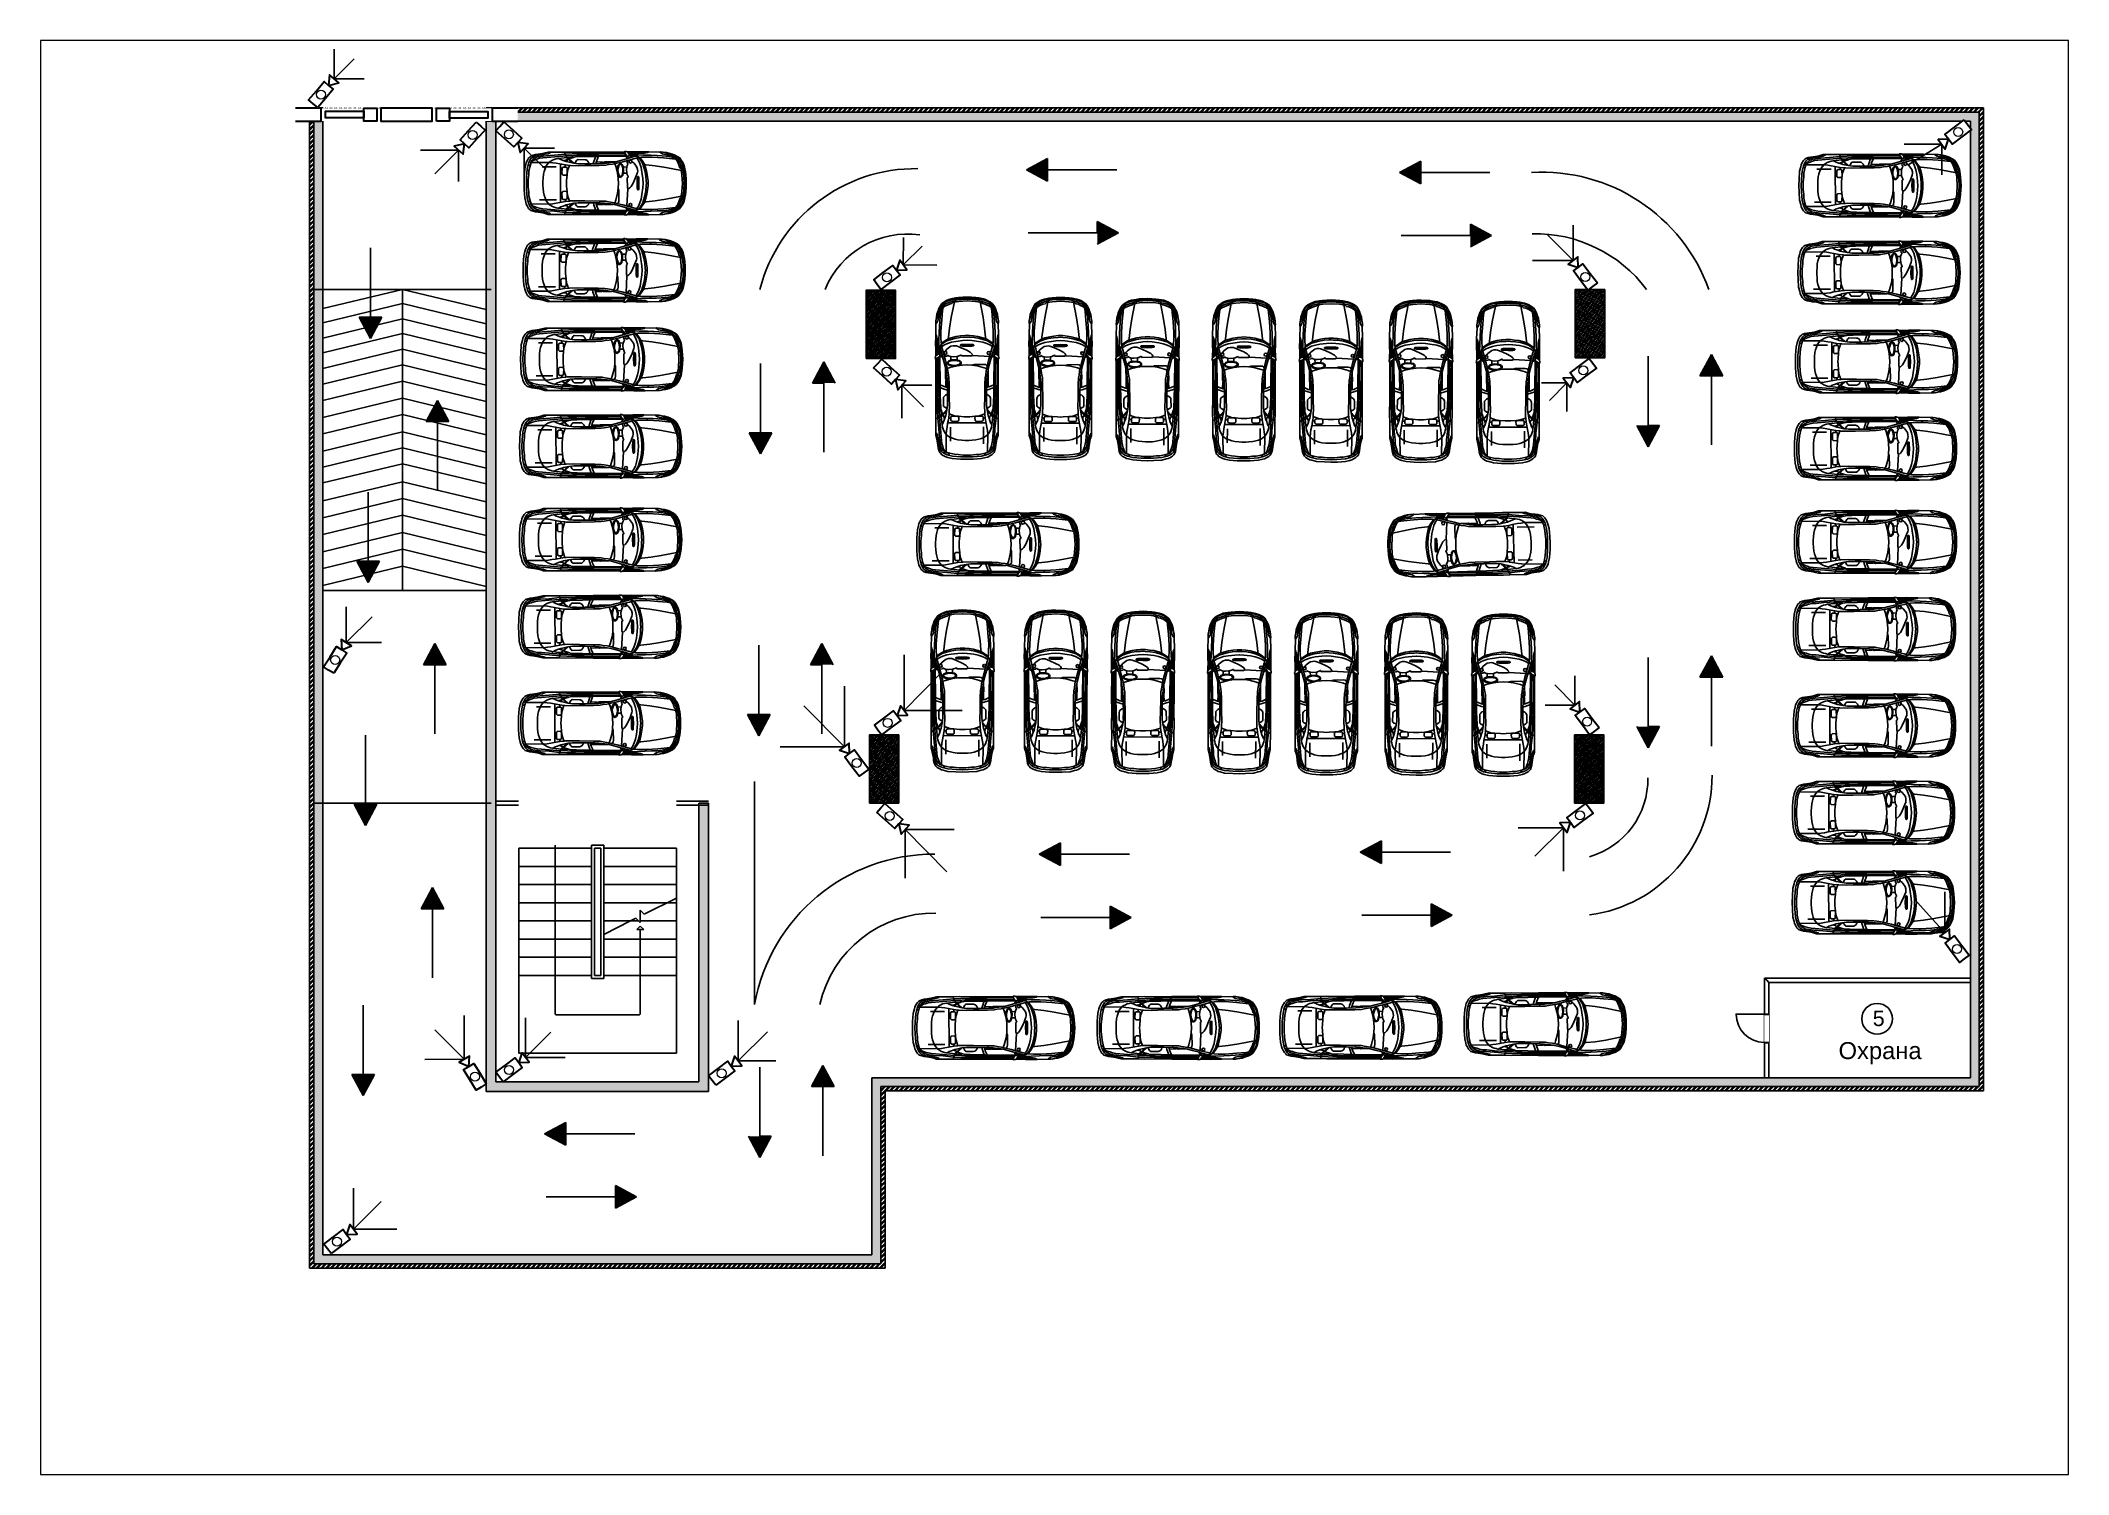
# Paper-space layout 'Лист2' of a CAD drawing. Header units: millimetres. Extents: x 30 to 267, y 21 to 189.
# The model-space entities are those that its viewports show. They can reach past a viewport. Long polylines and large blocks are cut down to what shows.
import ezdxf

# ---------------------------------------------------------------- set-up
doc = ezdxf.new("R2010")
doc.units = ezdxf.units.MM
doc.set_wipeout_variables(frame=1)
doc.linetypes.add('DASHDOT_axis', pattern=[24, 20, -1.5, 1, -1.5])
doc.layers.add('_Маскировка', color=7, linetype='Continuous', lineweight=0, true_color=0xffffff)
doc.layers.add('_Стены', color=7, linetype='Continuous', lineweight=30)
for name, color, linetype in [('door', 7, 'Continuous'), ('free-dwg.com', 7, 'Continuous'), ('Камеры', 7, 'Continuous'), ('Перегородки', 7, 'Continuous'), ('Сетка', 7, 'Continuous'), ('Стены', 7, 'Continuous')]:
    doc.layers.add(name, color=color, linetype=linetype)
doc.styles.get("Standard").update_dxf_attribs({"font": 'arial.ttf'})

psp = doc.layouts.new('Лист2')

msp = doc.modelspace()

# ---------------------------------------------------------------- texts
at = {"layer": 'Перегородки', "attachment_point": 1}
for s, width, gutter_width, insert, char_height in [('5', 434.15, 7.75, (54705, 17227), 434), ('Охрана', 2500, 12.5, (53740, 16340), 480)]:
    msp.add_mtext_dynamic_manual_height_columns(s, width=width, gutter_width=gutter_width, heights=[0], dxfattribs=dict(at, insert=insert, char_height=char_height))

# ---------------------------------------------------------------- blocks, each defined once
blk = doc.blocks.new('A$C7A17705F')
at = {"color": 0}
for p, q in [((0, 3430), (2600, 3430)), ((600, 2790), (610, 2800)), ((600, 1393), (600, 2790)), ((610, 2800), (1990, 2800)), ((1990, 2800), (2000, 2790)), ((2000, 0), (2000, 2790)), ((0, 2150), (1200, 2150)), ((1200, 1472), (1200, 2200)), ((1200, 2200), (1400, 2200)), ((1250, 50), (1250, 2150)), ((1250, 2150), (1350, 2150)), ((1350, 50), (1350, 2150)), ((1400, 0), (1400, 2200)), ((1400, 2150), (2600, 2150)), ((0, 1850), (1200, 1850)), ((1400, 1850), (2600, 1850)), ((0, 1550), (1200, 1550)), ((1200, 0), (1200, 1472)), ((1400, 1550), (2600, 1550)), ((0, 1250), (600, 1250)), ((600, 1172), (600, 1275)), ((600, 1072), (600, 1172)), ((625, 1250), (757, 1250)), ((757, 1250), (1200, 1250)), ((1400, 1250), (2600, 1250)), ((0, 950), (1200, 950)), ((1400, 950), (2600, 950)), ((0, 650), (1200, 650)), ((0, 350), (1200, 350)), ((1400, 650), (2600, 650)), ((1400, 350), (2600, 350)), ((0, 50), (1200, 50)), ((1250, 50), (1350, 50)), ((1400, 50), (2600, 50)), ((1200, 0), (1400, 0))]:
    blk.add_line(p, q, dxfattribs=at)
for p, q in [((0, 50), (0, 3430)), ((2600, 2150), (2600, 3430)), ((2600, 50), (2600, 2150)), ((540, 1393), (656, 1393)), ((598, 1335), (540, 1393)), ((656, 1393), (598, 1335)), ((1200, 1472), (757, 1250)), ((533, 1138), (0, 872)), ((600, 1072), (533, 1138)), ((669, 1206), (600, 1275)), ((600, 1172), (600, 1072)), ((757, 1250), (669, 1206))]:
    blk.add_line(p, q)
blk = doc.blocks.new('шлагбаум')
blk.add_wipeout([(20, 3), (26, 3), (26, 0), (20, 0)])
blk.add_wipeout([(0, 0), (0, 3), (26, 3), (26, 0)])
blk.add_wipeout([(0, 3), (6, 3), (6, 0), (0, 0)])
blk.add_wipeout([(7, 3), (10, 3), (10, 0), (7, 0)])
at = {"color": 0, "lineweight": 30}
blk.add_lwpolyline([(0, 0), (6, 0), (6, 3), (0, 3)], dxfattribs=at)
blk.add_wipeout([(10, 2.21), (19, 2.21), (19, 0.71), (10, 0.71)])
for points in [[(7, 0), (7, 3), (10, 3), (10, 0)], [(10, 0.71), (10, 2.21), (19, 2.21), (19, 0.71)]]:
    blk.add_lwpolyline(points, close=True, dxfattribs=at)
blk.add_lwpolyline([(26, 3), (20, 3), (20, 0), (26, 0)], dxfattribs=at)
blk = doc.blocks.new('видеокамера с поворотным устройством')
blk.add_wipeout([(0, 2), (8, 2), (8, -2), (0, -2)])
blk.add_wipeout([(8, 0), (10.85, 2), (10.85, -2)])
at = {"color": 0, "lineweight": 30}
blk.add_lwpolyline([(0, -2), (0, 0), (0, 2), (4, 2), (8, 2), (8, 0), (8, -2), (4, -2)], close=True, dxfattribs=at)
blk.add_lwpolyline([(8, 0), (10.85, -2), (10.85, 2), (8, 0)], dxfattribs=at)
at = {"color": 0, "lineweight": 20}
blk.add_circle((4, 0), 1.5, dxfattribs=at)
blk = doc.blocks.new('*U85')
at = {"color": 7, "linetype": 'ByBlock', "true_color": 0xffffff}
blk.add_wipeout([(-800, -125), (0, -125), (0, 5), (-800, 5)], dxfattribs=at).dxf.layer = '_Маскировка'
at = {"linetype": 'ByBlock'}
for p, q in [((-800, 0), (-800, -120)), ((0, 0), (0, -120))]:
    blk.add_line(p, q, dxfattribs=at)
at = {"layer": 'door'}
blk.add_lwpolyline([(0, 0), (0, 800, 0.412238), (-800, 5, 1.462159)], format="xyb", dxfattribs=at)

# ---------------------------------------------------------------- hatches: boundary and pattern name
at = {"layer": 'Стены'}
h = msp.add_hatch(dxfattribs=at)
h.set_pattern_fill('ANSI32', color=256, scale=10)
h.paths.add_polyline_path([(57833, 42703), (10593, 42703), (10593, 9963), (26833, 9963), (26833, 14963), (57833, 14963)])
h.paths.add_polyline_path([(10713, 42583), (57713, 42583), (57713, 15083), (26713, 15083), (26713, 10083), (10713, 10083)], flags=16)
h.paths.add_polyline_path([(10963, 42333), (57463, 42333), (57463, 15333), (26463, 15333), (26463, 10333), (10963, 10333)], flags=0)
h.paths.add_polyline_path([(57463, 42333), (10963, 42333), (10963, 10333), (26463, 10333), (26463, 15333), (57463, 15333)], flags=0)
h = msp.add_hatch(dxfattribs=at)
h.set_pattern_fill('ANSI36', color=256, scale=10)
h.paths.add_polyline_path([(57713, 42583), (10713, 42583), (10713, 10083), (26713, 10083), (26713, 15083), (57713, 15083)])
h.paths.add_polyline_path([(10963, 42333), (57463, 42333), (57463, 15333), (26463, 15333), (26463, 10333), (10963, 10333)], flags=16)
h = msp.add_hatch(dxfattribs=at)
h.set_pattern_fill('ANSI36', color=256, scale=10)
h.paths.add_polyline_path([(15848, 42333), (15713, 42333), (15578, 42333), (15578, 14948), (21848, 14948), (21848, 23083), (21713, 23083), (21578, 23083), (21578, 15218), (15848, 15218)])
at = {"layer": 'Стены', "true_color": 0x2776bb}
h = msp.add_hatch(color=152, dxfattribs=at)
h.dxf.hatch_style = 1
h.paths.add_polyline_path([(31420, 40640), (31420, 40960), (30820, 40960)])
h.paths.add_polyline_path([(31420, 40960), (31420, 41280), (30820, 40960)])
h = msp.add_hatch(color=152, dxfattribs=at)
h.dxf.hatch_style = 1
h.paths.add_polyline_path([(41950, 40560), (41950, 40880), (41350, 40880)])
h.paths.add_polyline_path([(41950, 40880), (41950, 41200), (41350, 40880)])
h = msp.add_hatch(color=152, dxfattribs=at)
h.dxf.hatch_style = 1
h.paths.add_polyline_path([(32820, 39500), (32820, 39180), (33420, 39180)])
h.paths.add_polyline_path([(32820, 39180), (32820, 38860), (33420, 39180)])
h = msp.add_hatch(color=152, dxfattribs=at)
h.dxf.hatch_style = 1
h.paths.add_polyline_path([(43350, 39420), (43350, 39100), (43950, 39100)])
h.paths.add_polyline_path([(43350, 39100), (43350, 38780), (43950, 39100)])
at = {"layer": 'Стены', "true_color": 0xffffff}
h = msp.add_hatch(dxfattribs=at)
h.set_pattern_fill('ANSI36', scale=10)
h.set_pattern_definition([(45, (-90, 12547.318), (16.83798, 61.73926), [79.375, -15.875, 0, -15.875])])
h.paths.add_polyline_path([(27130, 37557), (26300, 37557), (26300, 35630), (27130, 35630)])
h = msp.add_hatch(dxfattribs=at)
h.set_pattern_fill('ANSI36', scale=10)
h.set_pattern_definition([(45, (19920, 12567.318), (16.83798, 61.73926), [79.375, -15.875, 0, -15.875])])
h.paths.add_polyline_path([(47140, 37577), (46310, 37577), (46310, 35650), (47140, 35650)])
at = {"layer": 'Стены', "true_color": 0x2776bb}
h = msp.add_hatch(color=152, dxfattribs=at)
h.dxf.hatch_style = 1
h.paths.add_polyline_path([(12630, 36800), (12310, 36800), (12310, 36200)])
h.paths.add_polyline_path([(12310, 36800), (11990, 36800), (12310, 36200)])
h = msp.add_hatch(color=152, dxfattribs=at)
h.dxf.hatch_style = 1
h.paths.add_polyline_path([(24780, 34937), (25100, 34937), (25100, 35537)])
h.paths.add_polyline_path([(25100, 34937), (25420, 34937), (25100, 35537)])
h = msp.add_hatch(color=152, dxfattribs=at)
h.dxf.hatch_style = 1
h.paths.add_polyline_path([(49830, 35143), (50150, 35143), (50150, 35743)])
h.paths.add_polyline_path([(50150, 35143), (50470, 35143), (50150, 35743)])
h = msp.add_hatch(color=152, dxfattribs=at)
h.dxf.hatch_style = 1
h.paths.add_polyline_path([(13880, 33850), (14200, 33850), (14200, 34450)])
h.paths.add_polyline_path([(14200, 33850), (14520, 33850), (14200, 34450)])
h = msp.add_hatch(color=152, dxfattribs=at)
h.dxf.hatch_style = 1
h.paths.add_polyline_path([(23640, 33537), (23320, 33537), (23320, 32937)])
h.paths.add_polyline_path([(23320, 33537), (23000, 33537), (23320, 32937)])
h = msp.add_hatch(color=152, dxfattribs=at)
h.dxf.hatch_style = 1
h.paths.add_polyline_path([(48690, 33743), (48370, 33743), (48370, 33143)])
h.paths.add_polyline_path([(48370, 33743), (48050, 33743), (48370, 33143)])
h = msp.add_hatch(color=152, dxfattribs=at)
h.dxf.hatch_style = 1
h.paths.add_polyline_path([(12560, 29910), (12240, 29910), (12240, 29310)])
h.paths.add_polyline_path([(12240, 29910), (11920, 29910), (12240, 29310)])
h = msp.add_hatch(color=152, dxfattribs=at)
h.dxf.hatch_style = 1
h.paths.add_polyline_path([(13810, 26990), (14130, 26990), (14130, 27590)])
h.paths.add_polyline_path([(14130, 26990), (14450, 26990), (14130, 27590)])
h = msp.add_hatch(color=152, dxfattribs=at)
h.dxf.hatch_style = 1
h.paths.add_polyline_path([(24730, 26987), (25050, 26987), (25050, 27587)])
h.paths.add_polyline_path([(25050, 26987), (25370, 26987), (25050, 27587)])
h = msp.add_hatch(color=152, dxfattribs=at)
h.dxf.hatch_style = 1
h.paths.add_polyline_path([(49830, 26643), (50150, 26643), (50150, 27243)])
h.paths.add_polyline_path([(50150, 26643), (50470, 26643), (50150, 27243)])
h = msp.add_hatch(color=152, dxfattribs=at)
h.dxf.hatch_style = 1
h.paths.add_polyline_path([(23590, 25587), (23270, 25587), (23270, 24987)])
h.paths.add_polyline_path([(23270, 25587), (22950, 25587), (23270, 24987)])
h = msp.add_hatch(color=152, dxfattribs=at)
h.dxf.hatch_style = 1
h.paths.add_polyline_path([(48690, 25243), (48370, 25243), (48370, 24643)])
h.paths.add_polyline_path([(48370, 25243), (48050, 25243), (48370, 24643)])
at = {"layer": 'Стены', "true_color": 0xffffff}
h = msp.add_hatch(dxfattribs=at)
h.set_pattern_fill('ANSI36', scale=10)
h.paths.add_polyline_path([(27220, 25010), (26390, 25010), (26390, 23083), (27220, 23083)])
h = msp.add_hatch(dxfattribs=at)
h.set_pattern_fill('ANSI36', scale=10)
h.set_pattern_definition([(45, (19900, 0), (16.83798, 61.73926), [79.375, -15.875, 0, -15.875])])
h.paths.add_polyline_path([(47120, 25010), (46290, 25010), (46290, 23083), (47120, 23083)])
at = {"layer": 'Стены', "true_color": 0x2776bb}
h = msp.add_hatch(color=152, dxfattribs=at)
h.dxf.hatch_style = 1
h.paths.add_polyline_path([(12490, 23050), (12170, 23050), (12170, 22450)])
h.paths.add_polyline_path([(12170, 23050), (11850, 23050), (12170, 22450)])
h = msp.add_hatch(color=152, dxfattribs=at)
h.dxf.hatch_style = 1
h.paths.add_polyline_path([(31780, 21320), (31780, 21640), (31180, 21640)])
h.paths.add_polyline_path([(31780, 21640), (31780, 21960), (31180, 21640)])
h = msp.add_hatch(color=152, dxfattribs=at)
h.dxf.hatch_style = 1
h.paths.add_polyline_path([(40840, 21380), (40840, 21700), (40240, 21700)])
h.paths.add_polyline_path([(40840, 21700), (40840, 22020), (40240, 21700)])
h = msp.add_hatch(color=152, dxfattribs=at)
h.dxf.hatch_style = 1
h.paths.add_polyline_path([(13740, 20100), (14060, 20100), (14060, 20700)])
h.paths.add_polyline_path([(14060, 20100), (14380, 20100), (14060, 20700)])
h = msp.add_hatch(color=152, dxfattribs=at)
h.dxf.hatch_style = 1
h.paths.add_polyline_path([(33180, 20180), (33180, 19860), (33780, 19860)])
h.paths.add_polyline_path([(33180, 19860), (33180, 19540), (33780, 19860)])
h = msp.add_hatch(color=152, dxfattribs=at)
h.dxf.hatch_style = 1
h.paths.add_polyline_path([(42240, 20240), (42240, 19920), (42840, 19920)])
h.paths.add_polyline_path([(42240, 19920), (42240, 19600), (42840, 19920)])
at = {"layer": 'Стены'}
h = msp.add_hatch(color=256, dxfattribs=at)
h.dxf.hatch_style = 1
h.paths.add_polyline_path([(24760, 15083), (25080, 15083), (25080, 15683)])
h.paths.add_polyline_path([(25080, 15083), (25400, 15083), (25080, 15683)])
at = {"layer": 'Стены', "true_color": 0x2776bb}
h = msp.add_hatch(color=152, dxfattribs=at)
h.dxf.hatch_style = 1
h.paths.add_polyline_path([(12420, 15430), (12100, 15430), (12100, 14830)])
h.paths.add_polyline_path([(12100, 15430), (11780, 15430), (12100, 14830)])
h = msp.add_hatch(color=152, dxfattribs=at)
h.dxf.hatch_style = 1
h.paths.add_polyline_path([(17820, 13430), (17820, 13750), (17220, 13750)])
h.paths.add_polyline_path([(17820, 13750), (17820, 14070), (17220, 13750)])
h = msp.add_hatch(color=152, dxfattribs=at)
h.dxf.hatch_style = 1
h.paths.add_polyline_path([(23620, 13683), (23300, 13683), (23300, 13083)])
h.paths.add_polyline_path([(23300, 13683), (22980, 13683), (23300, 13083)])
h = msp.add_hatch(color=152, dxfattribs=at)
h.dxf.hatch_style = 1
h.paths.add_polyline_path([(19220, 12290), (19220, 11970), (19820, 11970)])
h.paths.add_polyline_path([(19220, 11970), (19220, 11650), (19820, 11970)])

# ---------------------------------------------------------------- linework, layer by layer
at = {"layer": 'free-dwg.com'}
for p, q in [((16730, 41209), (16708, 41167)), ((16772, 41285), (16730, 41209)), ((16770, 41132), (16811, 41224)), ((16812, 41322), (16772, 41285)), ((16811, 41224), (16849, 41281)), ((16836, 41344), (16812, 41322)), ((16902, 41367), (16836, 41344)), ((16864, 41217), (16836, 41151)), ((16849, 41281), (16890, 41316)), ((16891, 41249), (16864, 41217)), ((16864, 41186), (16904, 41222)), ((16890, 41316), (16938, 41341)), ((16937, 41282), (16891, 41249)), ((16968, 41384), (16902, 41367)), ((16904, 41222), (16957, 41242)), ((16998, 41313), (16937, 41282)), ((16938, 41341), (16993, 41351)), ((16957, 41242), (17003, 41257)), ((17044, 41393), (16968, 41384)), ((16993, 41351), (17076, 41371)), ((17104, 41335), (16998, 41313)), ((17003, 41257), (17081, 41282)), ((17164, 41412), (17044, 41393)), ((17076, 41371), (17168, 41381)), ((17081, 41282), (17175, 41297)), ((17259, 41353), (17104, 41335)), ((17242, 41431), (17164, 41412)), ((17168, 41381), (17233, 41394)), ((17175, 41297), (17289, 41305)), ((17233, 41394), (17322, 41411)), ((17324, 41454), (17242, 41431)), ((17507, 41368), (17259, 41353)), ((17289, 41305), (17509, 41325)), ((17322, 41411), (17360, 41424)), ((17396, 41454), (17324, 41454)), ((17360, 41424), (17383, 41434)), ((17383, 41434), (17393, 41444)), ((17384, 41195), (17444, 41231)), ((17393, 41444), (17396, 41454)), ((17396, 41454), (17793, 41454)), ((17444, 41231), (17494, 41251)), ((17494, 41251), (17550, 41268)), ((17803, 41399), (17507, 41368)), ((17509, 41325), (17831, 41351)), ((17550, 41268), (17601, 41280)), ((17601, 41280), (17613, 41280)), ((17773, 41297), (17613, 41277)), ((17613, 41280), (17619, 41278)), ((17619, 41278), (17637, 41266)), ((17637, 41266), (17678, 41245)), ((17678, 41245), (17745, 41219)), ((17745, 41219), (17835, 41189)), ((17846, 41234), (17769, 41215)), ((17862, 41305), (17773, 41297)), ((17972, 41458), (17793, 41454)), ((17793, 41454), (17798, 41419)), ((17798, 41419), (17801, 41399)), ((17801, 41399), (17826, 41351)), ((18005, 41408), (17803, 41399)), ((17826, 41351), (17864, 41303)), ((18030, 41358), (17827, 41349)), ((17991, 41161), (17834, 41303)), ((17886, 41253), (17846, 41234)), ((17867, 41244), (17852, 41189)), ((17864, 41303), (18046, 41143)), ((18100, 41319), (17866, 41307)), ((17910, 41268), (18035, 41308)), ((18451, 41455), (17972, 41458)), ((18250, 41413), (18005, 41408)), ((18133, 41366), (18030, 41358)), ((18035, 41308), (18073, 41319)), ((18076, 41137), (18121, 41216)), ((18446, 41332), (18100, 41319)), ((18121, 41216), (18140, 41235)), ((18278, 41366), (18133, 41366)), ((18140, 41235), (18157, 41243)), ((18157, 41243), (18367, 41242)), ((18493, 41416), (18250, 41413)), ((18493, 41372), (18278, 41366)), ((18367, 41242), (18396, 41236)), ((18396, 41236), (18427, 41215)), ((18427, 41215), (18457, 41180)), ((18705, 41335), (18446, 41332)), ((18750, 41457), (18451, 41455)), ((18732, 41420), (18493, 41416)), ((18718, 41375), (18493, 41372)), ((18665, 41340), (18615, 41194)), ((18695, 41222), (18669, 41132)), ((18745, 41339), (18695, 41222)), ((18718, 41375), (18705, 41335)), ((18705, 41335), (19549, 41343)), ((18732, 41420), (18718, 41375)), ((19151, 41372), (18718, 41375)), ((18750, 41457), (18732, 41420)), ((19143, 41423), (18737, 41423)), ((19472, 41457), (18750, 41457)), ((19485, 41425), (19143, 41423)), ((19507, 41378), (19151, 41372)), ((19337, 41212), (19198, 41175)), ((19534, 41266), (19337, 41212)), ((19597, 41231), (19432, 41185)), ((19470, 41464), (19474, 41467)), ((19470, 41460), (19470, 41464)), ((19489, 41424), (19470, 41460)), ((19474, 41467), (19484, 41472)), ((19477, 41467), (19525, 41372)), ((19484, 41472), (19514, 41473)), ((19517, 41365), (19489, 41424)), ((19514, 41473), (19532, 41471)), ((19527, 41363), (19517, 41365)), ((19525, 41372), (19528, 41364)), ((19554, 41363), (19527, 41363)), ((19528, 41287), (19532, 41293)), ((19529, 41281), (19528, 41287)), ((19537, 41281), (19529, 41281)), ((19532, 41471), (19546, 41466)), ((19532, 41293), (19545, 41314)), ((19745, 41328), (19536, 41268)), ((19573, 41289), (19537, 41281)), ((19545, 41314), (19550, 41325)), ((19546, 41466), (19562, 41459)), ((19555, 41139), (19549, 41215)), ((19550, 41332), (19554, 41345)), ((19550, 41325), (19550, 41332)), ((19551, 41346), (19554, 41363)), ((19555, 41346), (19552, 41345)), ((19554, 41345), (19564, 41339)), ((19564, 41345), (19555, 41346)), ((19836, 41460), (19560, 41462)), ((19562, 41459), (19593, 41423)), ((19575, 41343), (19564, 41345)), ((19564, 41339), (19575, 41338)), ((19729, 41334), (19573, 41289)), ((19584, 41345), (19575, 41343)), ((19575, 41338), (19588, 41339)), ((19596, 41350), (19584, 41345)), ((19588, 41339), (19595, 41342)), ((19593, 41423), (19605, 41397)), ((19595, 41342), (19612, 41358)), ((19609, 41362), (19596, 41350)), ((19770, 41276), (19597, 41231)), ((19599, 41417), (19833, 41420)), ((19605, 41397), (19616, 41376)), ((19616, 41376), (19609, 41362)), ((19612, 41358), (19618, 41363)), ((19616, 41376), (19722, 41377)), ((19618, 41363), (19616, 41376)), ((19618, 41363), (19626, 41348)), ((19626, 41348), (19632, 41342)), ((19670, 41347), (19630, 41347)), ((19632, 41342), (19645, 41339)), ((19645, 41339), (19714, 41339)), ((19725, 41346), (19670, 41347)), ((19677, 41221), (19674, 41252)), ((19698, 41185), (19677, 41221)), ((19714, 41339), (19728, 41338)), ((19722, 41377), (19823, 41378)), ((19796, 41340), (19725, 41346)), ((19728, 41338), (19734, 41336)), ((19734, 41336), (19728, 41334)), ((19797, 41338), (19745, 41328)), ((19876, 41306), (19770, 41276)), ((19795, 41338), (19814, 41353)), ((19846, 41330), (19795, 41338)), ((19814, 41353), (19825, 41374)), ((19993, 41372), (19823, 41379)), ((19824, 41291), (19871, 41219)), ((19825, 41374), (19833, 41421)), ((19874, 41419), (19831, 41419)), ((19833, 41421), (19836, 41466)), ((19836, 41466), (20160, 41464)), ((19880, 41311), (19846, 41330)), ((19871, 41219), (19910, 41133)), ((19961, 41423), (19874, 41419)), ((19877, 41304), (19948, 41311)), ((19881, 41307), (19928, 41239)), ((19881, 41304), (19928, 41281)), ((19928, 41281), (19993, 41187)), ((19928, 41239), (19985, 41148)), ((19948, 41311), (20057, 41316)), ((20042, 41423), (19961, 41423)), ((20223, 41366), (19993, 41372)), ((20091, 41432), (20042, 41423)), ((20057, 41316), (20262, 41316)), ((20136, 41445), (20091, 41432)), ((20164, 41464), (20136, 41445)), ((20471, 41455), (20164, 41464)), ((20403, 41359), (20223, 41366)), ((20262, 41316), (20578, 41294)), ((20541, 41351), (20403, 41359)), ((20473, 41453), (20501, 41432)), ((20491, 41459), (20474, 41455)), ((20561, 41457), (20491, 41459)), ((20501, 41432), (20547, 41406)), ((20652, 41342), (20541, 41351)), ((20547, 41406), (20588, 41394)), ((20601, 41449), (20561, 41457)), ((20578, 41294), (20837, 41268)), ((20661, 41442), (20582, 41455)), ((20588, 41394), (20656, 41385)), ((20678, 41427), (20601, 41449)), ((20735, 41330), (20652, 41342)), ((20656, 41385), (20720, 41374)), ((20734, 41430), (20661, 41442)), ((20778, 41393), (20678, 41427)), ((20720, 41374), (20793, 41357)), ((20834, 41398), (20734, 41430)), ((20822, 41311), (20735, 41330)), ((20777, 41391), (20844, 41361)), ((20780, 41391), (20785, 41370)), ((20785, 41370), (20791, 41359)), ((20791, 41359), (20797, 41352)), ((20797, 41352), (20826, 41341)), ((20897, 41279), (20822, 41311)), ((20826, 41341), (20858, 41319)), ((20900, 41372), (20834, 41398)), ((20837, 41268), (20930, 41256)), ((20844, 41361), (20915, 41316)), ((20858, 41319), (20884, 41294)), ((20884, 41294), (20922, 41263)), ((20949, 41338), (20900, 41372)), ((20915, 41363), (20988, 41325)), ((20915, 41316), (20972, 41267)), ((20922, 41263), (20928, 41254)), ((20928, 41254), (20965, 41206)), ((20929, 41256), (20985, 41248)), ((21051, 41234), (20949, 41338)), ((20965, 41206), (20995, 41143)), ((20972, 41267), (20987, 41248)), ((20985, 41248), (21029, 41189)), ((20988, 41325), (21037, 41291)), ((21037, 41291), (21079, 41233)), ((21047, 41233), (21094, 41169)), ((21079, 41233), (21120, 41163)), ((52750, 41218), (52708, 41142)), ((52790, 41255), (52750, 41218)), ((52789, 41157), (52827, 41214)), ((52814, 41277), (52790, 41255)), ((52880, 41300), (52814, 41277)), ((52827, 41214), (52868, 41249)), ((52868, 41249), (52916, 41274)), ((52915, 41215), (52869, 41182)), ((52946, 41317), (52880, 41300)), ((52976, 41246), (52915, 41215)), ((52916, 41274), (52971, 41284)), ((53022, 41326), (52946, 41317)), ((52971, 41284), (53054, 41304)), ((53082, 41268), (52976, 41246)), ((52981, 41190), (53059, 41215)), ((53142, 41345), (53022, 41326)), ((53054, 41304), (53146, 41314)), ((53059, 41215), (53153, 41230)), ((53237, 41286), (53082, 41268)), ((53220, 41364), (53142, 41345)), ((53146, 41314), (53211, 41327)), ((53153, 41230), (53267, 41238)), ((53211, 41327), (53300, 41344)), ((53302, 41387), (53220, 41364)), ((53485, 41301), (53237, 41286)), ((53267, 41238), (53488, 41258)), ((53300, 41344), (53338, 41357)), ((53374, 41387), (53302, 41387)), ((53338, 41357), (53361, 41367)), ((53361, 41367), (53371, 41377)), ((53371, 41377), (53374, 41387)), ((53374, 41387), (53771, 41387)), ((53781, 41332), (53485, 41301)), ((53488, 41258), (53809, 41284)), ((53528, 41201), (53579, 41213)), ((53579, 41213), (53591, 41213)), ((53751, 41230), (53591, 41210)), ((53591, 41213), (53597, 41211)), ((53597, 41211), (53615, 41199)), ((53840, 41238), (53751, 41230)), ((53950, 41391), (53771, 41387)), ((53771, 41387), (53776, 41352)), ((53776, 41352), (53779, 41332)), ((53779, 41332), (53804, 41284)), ((53983, 41341), (53781, 41332)), ((53804, 41284), (53842, 41236)), ((54008, 41291), (53805, 41282)), ((53969, 41094), (53812, 41236)), ((53842, 41236), (54025, 41076)), ((54078, 41252), (53844, 41240)), ((53888, 41201), (54013, 41241)), ((54429, 41388), (53950, 41391)), ((54228, 41346), (53983, 41341)), ((54111, 41299), (54008, 41291)), ((54013, 41241), (54051, 41252)), ((54424, 41266), (54078, 41252)), ((54256, 41299), (54111, 41299)), ((54471, 41349), (54228, 41346)), ((54471, 41305), (54256, 41299)), ((54683, 41268), (54424, 41266)), ((54728, 41390), (54429, 41388)), ((54710, 41353), (54471, 41349)), ((54696, 41308), (54471, 41305)), ((54643, 41273), (54593, 41127)), ((54723, 41272), (54673, 41155)), ((54696, 41308), (54683, 41268)), ((54683, 41268), (55527, 41276)), ((54710, 41353), (54696, 41308)), ((55129, 41305), (54696, 41308)), ((54728, 41390), (54710, 41353)), ((55121, 41356), (54715, 41356)), ((55450, 41390), (54728, 41390)), ((55463, 41358), (55121, 41356)), ((55485, 41311), (55129, 41305)), ((55448, 41397), (55452, 41400)), ((55448, 41393), (55448, 41397)), ((55467, 41357), (55448, 41393)), ((55452, 41400), (55462, 41405)), ((55455, 41400), (55503, 41305)), ((55462, 41405), (55492, 41406)), ((55495, 41298), (55467, 41357)), ((55492, 41406), (55510, 41404)), ((55505, 41296), (55495, 41298)), ((55503, 41305), (55506, 41297)), ((55532, 41296), (55505, 41296)), ((55506, 41220), (55510, 41226)), ((55507, 41214), (55506, 41220)), ((55515, 41214), (55507, 41214)), ((55510, 41404), (55525, 41399)), ((55510, 41226), (55523, 41247)), ((55723, 41261), (55514, 41201)), ((55551, 41222), (55515, 41214)), ((55523, 41247), (55528, 41258)), ((55525, 41399), (55540, 41392)), ((55528, 41265), (55532, 41278)), ((55528, 41258), (55528, 41265)), ((55529, 41279), (55532, 41296)), ((55533, 41279), (55530, 41278)), ((55532, 41278), (55542, 41272)), ((55542, 41278), (55533, 41279)), ((55814, 41393), (55538, 41395)), ((55540, 41392), (55571, 41356)), ((55553, 41276), (55542, 41278)), ((55542, 41272), (55553, 41271)), ((55707, 41267), (55551, 41222)), ((55562, 41278), (55553, 41276)), ((55553, 41271), (55566, 41272)), ((55574, 41283), (55562, 41278)), ((55566, 41272), (55573, 41275)), ((55571, 41356), (55583, 41330)), ((55573, 41275), (55590, 41291)), ((55587, 41295), (55574, 41283)), ((55748, 41209), (55575, 41164)), ((55577, 41350), (55811, 41353)), ((55583, 41330), (55594, 41309)), ((55594, 41309), (55587, 41295)), ((55590, 41291), (55596, 41296)), ((55594, 41309), (55700, 41310)), ((55596, 41296), (55594, 41309)), ((55596, 41296), (55604, 41281)), ((55604, 41281), (55610, 41275)), ((55648, 41280), (55608, 41280)), ((55610, 41275), (55623, 41272)), ((55623, 41272), (55692, 41272)), ((55703, 41279), (55648, 41280)), ((55692, 41272), (55706, 41271)), ((55700, 41310), (55801, 41311)), ((55774, 41273), (55703, 41279)), ((55706, 41271), (55712, 41269)), ((55712, 41269), (55706, 41267)), ((55775, 41271), (55723, 41261)), ((55854, 41239), (55748, 41209)), ((55773, 41271), (55792, 41286)), ((55824, 41263), (55773, 41271)), ((55792, 41286), (55803, 41307)), ((55971, 41305), (55801, 41312)), ((55802, 41224), (55849, 41152)), ((55803, 41307), (55811, 41354)), ((55852, 41352), (55809, 41352)), ((55811, 41354), (55814, 41399)), ((55814, 41399), (56138, 41397)), ((55858, 41244), (55824, 41263)), ((55939, 41356), (55852, 41352)), ((55855, 41237), (55926, 41244)), ((55859, 41240), (55906, 41172)), ((55859, 41237), (55906, 41214)), ((55906, 41214), (55971, 41120)), ((55926, 41244), (56035, 41249)), ((56020, 41356), (55939, 41356)), ((56202, 41299), (55971, 41305)), ((56069, 41365), (56020, 41356)), ((56035, 41249), (56240, 41249)), ((56114, 41378), (56069, 41365)), ((56142, 41397), (56114, 41378)), ((56449, 41388), (56142, 41397)), ((56381, 41292), (56202, 41299)), ((56240, 41249), (56556, 41227)), ((56519, 41284), (56381, 41292)), ((56451, 41386), (56479, 41365)), ((56469, 41392), (56452, 41388)), ((56539, 41390), (56469, 41392)), ((56479, 41365), (56525, 41339)), ((56630, 41275), (56519, 41284)), ((56525, 41339), (56566, 41327)), ((56579, 41382), (56539, 41390)), ((56556, 41227), (56815, 41201)), ((56639, 41375), (56560, 41388)), ((56566, 41327), (56634, 41318)), ((56656, 41360), (56579, 41382)), ((56713, 41263), (56630, 41275)), ((56634, 41318), (56698, 41307)), ((56712, 41363), (56639, 41375)), ((56756, 41326), (56656, 41360)), ((56698, 41307), (56771, 41290)), ((56812, 41331), (56712, 41363)), ((56800, 41244), (56713, 41263)), ((56755, 41324), (56822, 41294)), ((56758, 41324), (56763, 41303)), ((56763, 41303), (56769, 41292)), ((56769, 41292), (56775, 41285)), ((56775, 41285), (56804, 41274)), ((56875, 41212), (56800, 41244)), ((56804, 41274), (56836, 41252)), ((56878, 41305), (56812, 41331)), ((56822, 41294), (56893, 41249)), ((56836, 41252), (56862, 41227)), ((56862, 41227), (56900, 41196)), ((56927, 41271), (56878, 41305)), ((56893, 41296), (56966, 41258)), ((56893, 41249), (56950, 41200)), ((57029, 41167), (56927, 41271)), ((56966, 41258), (57015, 41224)), ((57015, 41224), (57057, 41166)), ((16644, 40576), (16647, 40760)), ((16647, 40760), (16663, 40987)), ((16663, 40987), (16694, 41110)), ((16708, 41167), (16694, 41110)), ((16710, 40573), (16713, 40747)), ((16713, 40747), (16735, 40987)), ((16735, 40987), (16770, 41132)), ((16760, 41077), (16818, 41100)), ((16780, 40826), (16764, 40677)), ((16764, 40677), (16764, 40577)), ((16783, 40927), (16780, 40826)), ((16821, 41101), (16783, 40927)), ((16843, 41161), (16821, 41101)), ((16841, 41158), (16864, 41186)), ((17344, 41166), (16843, 41161)), ((17549, 41043), (17153, 41043)), ((17181, 40722), (17178, 40630)), ((17191, 40829), (17181, 40722)), ((17210, 40911), (17191, 40829)), ((17235, 40987), (17210, 40911)), ((17270, 41072), (17235, 40987)), ((17344, 41166), (17270, 41072)), ((17344, 41166), (17384, 41195)), ((17458, 41154), (17344, 41166)), ((17553, 41139), (17458, 41154)), ((17656, 41121), (17553, 41139)), ((17808, 41093), (17654, 41121)), ((17810, 41092), (17656, 41121)), ((17670, 41122), (17674, 40045)), ((17713, 40858), (17715, 40996)), ((17716, 40829), (17713, 40858)), ((17715, 40996), (17728, 41023)), ((17734, 40811), (17716, 40829)), ((17728, 41023), (17739, 41030)), ((17742, 40805), (17734, 40811)), ((17739, 41030), (17836, 41031)), ((17820, 40803), (17742, 40805)), ((17805, 41029), (17807, 41066)), ((17807, 41066), (17813, 41091)), ((17923, 41079), (17810, 41092)), ((17839, 40816), (17820, 40803)), ((17835, 41189), (17882, 41177)), ((17836, 41031), (17849, 41020)), ((17854, 40832), (17839, 40816)), ((17846, 40655), (17843, 40577)), ((17859, 40812), (17846, 40655)), ((17849, 41020), (17857, 41002)), ((17860, 40840), (17854, 40829)), ((17857, 41002), (17860, 40840)), ((17871, 40925), (17858, 40812)), ((17872, 40925), (17859, 40812)), ((17927, 41079), (17872, 40925)), ((18037, 41142), (17882, 41177)), ((17955, 41076), (17923, 41079)), ((18167, 41071), (17955, 41076)), ((17996, 41151), (17991, 41161)), ((18169, 41125), (18037, 41142)), ((18361, 41076), (18167, 41071)), ((18284, 41127), (18168, 41126)), ((18285, 41125), (18169, 41125)), ((18526, 41125), (18285, 41125)), ((18763, 41081), (18361, 41076)), ((18457, 41180), (18472, 41144)), ((18793, 41133), (18525, 41127)), ((18794, 41130), (18526, 41125)), ((18615, 41194), (18597, 41130)), ((18683, 41178), (18868, 41175)), ((18947, 41086), (18763, 41081)), ((18913, 41141), (18793, 41133)), ((18915, 41138), (18794, 41130)), ((18868, 41161), (18900, 41175)), ((18868, 41175), (18868, 41139)), ((18900, 41175), (18928, 41181)), ((18986, 41152), (18913, 41141)), ((18987, 41148), (18915, 41138)), ((18964, 41183), (18917, 41183)), ((19029, 41103), (18947, 41086)), ((19223, 41186), (18964, 41183)), ((19082, 41164), (18986, 41152)), ((19083, 41160), (18987, 41148)), ((19140, 41118), (19029, 41103)), ((19198, 41175), (19083, 41160)), ((19263, 41143), (19140, 41118)), ((19230, 41058), (19204, 41129)), ((19283, 40858), (19230, 41058)), ((19432, 41185), (19263, 41143)), ((19270, 40912), (19276, 41015)), ((19276, 41015), (19310, 41097)), ((19301, 40714), (19283, 40858)), ((19316, 40767), (19286, 40818)), ((19292, 40961), (19322, 41073)), ((19295, 40873), (19292, 40961)), ((19334, 40776), (19295, 40873)), ((19319, 40764), (19301, 40739)), ((19306, 40574), (19301, 40714)), ((19310, 41097), (19337, 41127)), ((19349, 40746), (19319, 40764)), ((19322, 41073), (19352, 41106)), ((19373, 40767), (19331, 40779)), ((19337, 41127), (19358, 41139)), ((19377, 40743), (19349, 40746)), ((19352, 41106), (19364, 41115)), ((19358, 41139), (19386, 41130)), ((19364, 41115), (19389, 41097)), ((19413, 40800), (19373, 40767)), ((19407, 40764), (19377, 40743)), ((19386, 41130), (19416, 41103)), ((19389, 41097), (19410, 41067)), ((19431, 40800), (19407, 40764)), ((19410, 41067), (19428, 41000)), ((19434, 40921), (19413, 40800)), ((19416, 41103), (19446, 41024)), ((19428, 41000), (19434, 40921)), ((19443, 40858), (19431, 40800)), ((19446, 41030), (19537, 41036)), ((19452, 40970), (19446, 41030)), ((19446, 40861), (19452, 40970)), ((19543, 40861), (19446, 40861)), ((19534, 40964), (19540, 41030)), ((19543, 40870), (19534, 40964)), ((19540, 41030), (19555, 41082)), ((19552, 40824), (19543, 40870)), ((19580, 40767), (19552, 40824)), ((19580, 41133), (19555, 41139)), ((19555, 41082), (19574, 41115)), ((19558, 40733), (19586, 40746)), ((19562, 40461), (19558, 40733)), ((19574, 41115), (19580, 41133)), ((19589, 40755), (19580, 40767)), ((19586, 40746), (19589, 40755)), ((19747, 41146), (19698, 41185)), ((19719, 40582), (19792, 40743)), ((19831, 41033), (19747, 41146)), ((19792, 40743), (19844, 40876)), ((19847, 40967), (19831, 41033)), ((19832, 40577), (19837, 40706)), ((19836, 40577), (19839, 40699)), ((19837, 40706), (19845, 40756)), ((19839, 40699), (19847, 40741)), ((19844, 40876), (19850, 40915)), ((19845, 40756), (19852, 40765)), ((19850, 40915), (19847, 40967)), ((19847, 40741), (19854, 40758)), ((19852, 40765), (19860, 40766)), ((19854, 40758), (19860, 40760)), ((19860, 40766), (19869, 40765)), ((19860, 40760), (19866, 40759)), ((19866, 40759), (19872, 40756)), ((19869, 40765), (19877, 40762)), ((19872, 40756), (19878, 40747)), ((19877, 40762), (19881, 40743)), ((19878, 40747), (19879, 40680)), ((19879, 40680), (19880, 40577)), ((19881, 40743), (19884, 40712)), ((19884, 40712), (19886, 40577)), ((19910, 41133), (19946, 41021)), ((19946, 41021), (19970, 40894)), ((19970, 40894), (19993, 40707)), ((19985, 41148), (20027, 41024)), ((19993, 41187), (20040, 41115)), ((19993, 40707), (20004, 40574)), ((20027, 41024), (20056, 40925)), ((20040, 41115), (20074, 41024)), ((20092, 41099), (20048, 41102)), ((20056, 40925), (20082, 40777)), ((20074, 41024), (20110, 40881)), ((20082, 40777), (20090, 40642)), ((20090, 40642), (20095, 40574)), ((20347, 41070), (20092, 41099)), ((20110, 40881), (20129, 40761)), ((20129, 40761), (20142, 40644)), ((20142, 40644), (20144, 40577)), ((20644, 41024), (20347, 41070)), ((21086, 40938), (20644, 41024)), ((20995, 41143), (21025, 41073)), ((21025, 41073), (21040, 41013)), ((21029, 41189), (21061, 41113)), ((21040, 41013), (21047, 40999)), ((21047, 40999), (21064, 40980)), ((21061, 41113), (21091, 41027)), ((21064, 40980), (21081, 40972)), ((21081, 40972), (21094, 40971)), ((21082, 40906), (21084, 40931)), ((21089, 40887), (21082, 40906)), ((21084, 40931), (21087, 40938)), ((21087, 40938), (21096, 40940)), ((21099, 40810), (21089, 40887)), ((21091, 41027), (21103, 40971)), ((21094, 41169), (21128, 41080)), ((21094, 40971), (21105, 40971)), ((21096, 40940), (21106, 40938)), ((21113, 40573), (21099, 40810)), ((21105, 40971), (21109, 40942)), ((21106, 40938), (21114, 40936)), ((21114, 40936), (21125, 40930)), ((21120, 41163), (21150, 41097)), ((21125, 40930), (21135, 40919)), ((21128, 41080), (21164, 40922)), ((21135, 40919), (21138, 40885)), ((21138, 40885), (21149, 40814)), ((21149, 40814), (21157, 40718)), ((21150, 41097), (21171, 41033)), ((21157, 40718), (21162, 40604)), ((21164, 40922), (21184, 40812)), ((21171, 41033), (21196, 40903)), ((21184, 40812), (21192, 40699)), ((21192, 40699), (21199, 40578)), ((21196, 40903), (21207, 40818)), ((21207, 40818), (21216, 40697)), ((21216, 40697), (21220, 40576)), ((52622, 40509), (52625, 40693)), ((52625, 40693), (52641, 40920)), ((52641, 40920), (52672, 41043)), ((52686, 41100), (52672, 41043)), ((52708, 41142), (52686, 41100)), ((52688, 40506), (52691, 40680)), ((52691, 40680), (52713, 40920)), ((52713, 40920), (52748, 41065)), ((52738, 41010), (52796, 41033)), ((52758, 40759), (52742, 40610)), ((52748, 41065), (52789, 41157)), ((52761, 40860), (52758, 40759)), ((52799, 41034), (52761, 40860)), ((52821, 41094), (52799, 41034)), ((52842, 41150), (52814, 41084)), ((52819, 41091), (52842, 41119)), ((53322, 41099), (52821, 41094)), ((52869, 41182), (52842, 41150)), ((52842, 41119), (52882, 41155)), ((52882, 41155), (52935, 41175)), ((52935, 41175), (52981, 41190)), ((53527, 40976), (53131, 40976)), ((53159, 40655), (53156, 40563)), ((53169, 40762), (53159, 40655)), ((53188, 40844), (53169, 40762)), ((53213, 40920), (53188, 40844)), ((53248, 41005), (53213, 40920)), ((53322, 41099), (53248, 41005)), ((53322, 41099), (53362, 41128)), ((53436, 41087), (53322, 41099)), ((53362, 41128), (53422, 41164)), ((53422, 41164), (53472, 41184)), ((53531, 41072), (53436, 41087)), ((53472, 41184), (53528, 41201)), ((53634, 41054), (53531, 41072)), ((53615, 41199), (53656, 41178)), ((53786, 41026), (53632, 41054)), ((53788, 41025), (53634, 41054)), ((53648, 41055), (53652, 39978)), ((53656, 41178), (53723, 41152)), ((53691, 40791), (53693, 40929)), ((53694, 40762), (53691, 40791)), ((53693, 40929), (53706, 40956)), ((53712, 40744), (53694, 40762)), ((53706, 40956), (53717, 40963)), ((53720, 40738), (53712, 40744)), ((53717, 40963), (53814, 40964)), ((53799, 40736), (53720, 40738)), ((53723, 41152), (53813, 41122)), ((53824, 41167), (53747, 41148)), ((53783, 40962), (53785, 40999)), ((53785, 40999), (53791, 41024)), ((53901, 41012), (53788, 41025)), ((53817, 40749), (53799, 40736)), ((53813, 41122), (53860, 41110)), ((53814, 40964), (53827, 40953)), ((53832, 40765), (53817, 40749)), ((53864, 41186), (53824, 41167)), ((53837, 40745), (53824, 40588)), ((53827, 40953), (53835, 40935)), ((53845, 41177), (53830, 41122)), ((53838, 40773), (53832, 40762)), ((53835, 40935), (53838, 40773)), ((53849, 40858), (53836, 40745)), ((53850, 40858), (53837, 40745)), ((53905, 41012), (53850, 40858)), ((54015, 41075), (53860, 41110)), ((53933, 41009), (53901, 41012)), ((54145, 41004), (53933, 41009)), ((53974, 41084), (53969, 41094)), ((54147, 41058), (54015, 41075)), ((54054, 41070), (54099, 41149)), ((54099, 41149), (54118, 41168)), ((54118, 41168), (54135, 41176)), ((54135, 41176), (54345, 41175)), ((54339, 41009), (54145, 41004)), ((54262, 41060), (54146, 41059)), ((54263, 41058), (54147, 41058)), ((54504, 41058), (54263, 41058)), ((54741, 41014), (54339, 41009)), ((54345, 41175), (54374, 41169)), ((54374, 41169), (54406, 41148)), ((54406, 41148), (54435, 41113)), ((54435, 41113), (54450, 41077)), ((54771, 41066), (54503, 41060)), ((54773, 41063), (54504, 41058)), ((54593, 41127), (54575, 41063)), ((54673, 41155), (54647, 41065)), ((54661, 41111), (54846, 41108)), ((54925, 41019), (54741, 41014)), ((54891, 41074), (54771, 41066)), ((54893, 41071), (54773, 41063)), ((54846, 41094), (54878, 41108)), ((54846, 41108), (54846, 41072)), ((54878, 41108), (54906, 41114)), ((54964, 41085), (54891, 41074)), ((54965, 41081), (54893, 41071)), ((54942, 41116), (54895, 41116)), ((55007, 41036), (54925, 41019)), ((55201, 41119), (54942, 41116)), ((55060, 41097), (54964, 41085)), ((55061, 41093), (54965, 41081)), ((55118, 41051), (55007, 41036)), ((55176, 41108), (55061, 41093)), ((55241, 41076), (55118, 41051)), ((55315, 41145), (55176, 41108)), ((55208, 40991), (55182, 41062)), ((55261, 40791), (55208, 40991)), ((55410, 41118), (55241, 41076)), ((55248, 40845), (55254, 40948)), ((55254, 40948), (55288, 41030)), ((55279, 40647), (55261, 40791)), ((55294, 40700), (55264, 40751)), ((55270, 40894), (55300, 41006)), ((55273, 40806), (55270, 40894)), ((55312, 40709), (55273, 40806)), ((55297, 40697), (55279, 40672)), ((55285, 40507), (55279, 40647)), ((55288, 41030), (55315, 41060)), ((55327, 40679), (55297, 40697)), ((55300, 41006), (55330, 41039)), ((55352, 40700), (55309, 40712)), ((55512, 41199), (55315, 41145)), ((55315, 41060), (55336, 41072)), ((55355, 40676), (55327, 40679)), ((55330, 41039), (55342, 41048)), ((55336, 41072), (55364, 41063)), ((55342, 41048), (55367, 41030)), ((55391, 40733), (55352, 40700)), ((55385, 40697), (55355, 40676)), ((55364, 41063), (55394, 41036)), ((55367, 41030), (55388, 41000)), ((55409, 40733), (55385, 40697)), ((55388, 41000), (55406, 40933)), ((55412, 40854), (55391, 40733)), ((55394, 41036), (55424, 40957)), ((55406, 40933), (55412, 40854)), ((55421, 40791), (55409, 40733)), ((55575, 41164), (55410, 41118)), ((55424, 40963), (55515, 40969)), ((55430, 40903), (55424, 40963)), ((55424, 40794), (55430, 40903)), ((55521, 40794), (55424, 40794)), ((55512, 40897), (55518, 40963)), ((55521, 40803), (55512, 40897)), ((55518, 40963), (55533, 41015)), ((55530, 40757), (55521, 40803)), ((55533, 41072), (55527, 41148)), ((55558, 40700), (55530, 40757)), ((55558, 41066), (55533, 41072)), ((55533, 41015), (55552, 41048)), ((55537, 40666), (55564, 40679)), ((55540, 40394), (55537, 40666)), ((55552, 41048), (55558, 41066)), ((55567, 40688), (55558, 40700)), ((55564, 40679), (55567, 40688)), ((55655, 41154), (55652, 41185)), ((55676, 41118), (55655, 41154)), ((55725, 41079), (55676, 41118)), ((55697, 40515), (55770, 40676)), ((55809, 40966), (55725, 41079)), ((55770, 40676), (55822, 40809)), ((55825, 40900), (55809, 40966)), ((55810, 40510), (55815, 40639)), ((55815, 40639), (55823, 40689)), ((55817, 40632), (55825, 40674)), ((55822, 40809), (55828, 40848)), ((55823, 40689), (55830, 40698)), ((55828, 40848), (55825, 40900)), ((55825, 40674), (55832, 40691)), ((55830, 40698), (55838, 40699)), ((55832, 40691), (55838, 40693)), ((55838, 40699), (55847, 40698)), ((55838, 40693), (55844, 40692)), ((55844, 40692), (55850, 40689)), ((55847, 40698), (55855, 40695)), ((55849, 41152), (55888, 41066)), ((55850, 40689), (55856, 40680)), ((55855, 40695), (55859, 40676)), ((55856, 40680), (55857, 40613)), ((55859, 40676), (55862, 40645)), ((55862, 40645), (55864, 40510)), ((55888, 41066), (55924, 40954)), ((55906, 41172), (55964, 41081)), ((55924, 40954), (55948, 40827)), ((55948, 40827), (55971, 40640)), ((55964, 41081), (56005, 40957)), ((55971, 41120), (56018, 41048)), ((55971, 40640), (55982, 40507)), ((56005, 40957), (56034, 40858)), ((56018, 41048), (56052, 40957)), ((56070, 41032), (56026, 41035)), ((56034, 40858), (56060, 40710)), ((56052, 40957), (56088, 40814)), ((56060, 40710), (56068, 40575)), ((56325, 41003), (56070, 41032)), ((56088, 40814), (56107, 40694)), ((56107, 40694), (56120, 40577)), ((56622, 40957), (56325, 41003)), ((57064, 40871), (56622, 40957)), ((56815, 41201), (56908, 41189)), ((56900, 41196), (56906, 41187)), ((56906, 41187), (56943, 41139)), ((56907, 41189), (56963, 41181)), ((56943, 41139), (56973, 41076)), ((56950, 41200), (56965, 41181)), ((56963, 41181), (57007, 41122)), ((56973, 41076), (57003, 41006)), ((57003, 41006), (57018, 40946)), ((57007, 41122), (57039, 41046)), ((57018, 40946), (57025, 40932)), ((57025, 41166), (57072, 41102)), ((57025, 40932), (57042, 40913)), ((57039, 41046), (57069, 40960)), ((57042, 40913), (57059, 40905)), ((57057, 41166), (57098, 41096)), ((57059, 40905), (57072, 40904)), ((57060, 40839), (57062, 40864)), ((57067, 40820), (57060, 40839)), ((57062, 40864), (57065, 40871)), ((57065, 40871), (57074, 40873)), ((57077, 40743), (57067, 40820)), ((57069, 40960), (57081, 40904)), ((57072, 41102), (57106, 41013)), ((57072, 40904), (57083, 40904)), ((57074, 40873), (57084, 40871)), ((57091, 40506), (57077, 40743)), ((57083, 40904), (57087, 40875)), ((57084, 40871), (57093, 40869)), ((57093, 40869), (57103, 40863)), ((57098, 41096), (57128, 41030)), ((57103, 40863), (57113, 40852)), ((57106, 41013), (57142, 40855)), ((57113, 40852), (57116, 40818)), ((57116, 40818), (57127, 40747)), ((57127, 40747), (57135, 40651)), ((57128, 41030), (57149, 40966)), ((57135, 40651), (57140, 40537)), ((57142, 40855), (57162, 40745)), ((57149, 40966), (57174, 40836)), ((57162, 40745), (57170, 40632)), ((57174, 40836), (57185, 40751)), ((57185, 40751), (57194, 40630)), ((16644, 40577), (16647, 40394)), ((16647, 40394), (16663, 40166)), ((16663, 40166), (16694, 40043)), ((16710, 40580), (16713, 40406)), ((16713, 40406), (16735, 40166)), ((16735, 40166), (16770, 40021)), ((16760, 40076), (16818, 40053)), ((16764, 40476), (16764, 40577)), ((16780, 40327), (16764, 40476)), ((16783, 40226), (16780, 40327)), ((16821, 40052), (16783, 40226)), ((17558, 40112), (17082, 40112)), ((17178, 40630), (17178, 40577)), ((17178, 40523), (17178, 40577)), ((17181, 40432), (17178, 40523)), ((17191, 40324), (17181, 40432)), ((17210, 40242), (17191, 40324)), ((17235, 40166), (17210, 40242)), ((17270, 40081), (17235, 40166)), ((17344, 39987), (17270, 40081)), ((17810, 40061), (17656, 40032)), ((17716, 40324), (17714, 40295)), ((17714, 40295), (17716, 40157)), ((17735, 40342), (17716, 40324)), ((17716, 40157), (17729, 40130)), ((17729, 40130), (17740, 40123)), ((17743, 40348), (17735, 40342)), ((17740, 40123), (17837, 40123)), ((17821, 40350), (17743, 40348)), ((17807, 40124), (17809, 40087)), ((17809, 40087), (17814, 40062)), ((17923, 40075), (17810, 40061)), ((17839, 40337), (17821, 40350)), ((17837, 40123), (17850, 40133)), ((17855, 40321), (17839, 40337)), ((17846, 40498), (17843, 40576)), ((17859, 40341), (17846, 40498)), ((17850, 40133), (17858, 40151)), ((17860, 40314), (17855, 40324)), ((17858, 40151), (17860, 40314)), ((17872, 40228), (17859, 40341)), ((17927, 40074), (17872, 40228)), ((17955, 40077), (17923, 40075)), ((18167, 40082), (17955, 40077)), ((18361, 40077), (18167, 40082)), ((18763, 40072), (18361, 40077)), ((18947, 40067), (18763, 40072)), ((19029, 40050), (18947, 40067)), ((19230, 40095), (19204, 40024)), ((19283, 40295), (19230, 40095)), ((19301, 40439), (19283, 40295)), ((19306, 40579), (19301, 40439)), ((19320, 40380), (19305, 40421)), ((19317, 40051), (19323, 40098)), ((19323, 40098), (19320, 40380)), ((19548, 39939), (19575, 40420)), ((19565, 40440), (19562, 40461)), ((19577, 40427), (19565, 40440)), ((19577, 40430), (19604, 40427)), ((19604, 40427), (19631, 40449)), ((19631, 40449), (19665, 40485)), ((19665, 40485), (19719, 40582)), ((19832, 40576), (19837, 40447)), ((19836, 40576), (19839, 40454)), ((19837, 40447), (19845, 40397)), ((19839, 40454), (19847, 40412)), ((19845, 40397), (19852, 40388)), ((19847, 40412), (19854, 40395)), ((19852, 40388), (19860, 40387)), ((19854, 40395), (19860, 40393)), ((19860, 40393), (19866, 40394)), ((19860, 40387), (19869, 40388)), ((19866, 40394), (19872, 40398)), ((19869, 40388), (19877, 40391)), ((19872, 40398), (19878, 40406)), ((19877, 40391), (19881, 40410)), ((19878, 40406), (19879, 40473)), ((19879, 40473), (19880, 40576)), ((19881, 40410), (19884, 40441)), ((19884, 40441), (19886, 40576)), ((19910, 40020), (19946, 40132)), ((19946, 40132), (19970, 40259)), ((19970, 40259), (19993, 40447)), ((19985, 40005), (20027, 40129)), ((19993, 40447), (20004, 40579)), ((20027, 40129), (20056, 40228)), ((20040, 40038), (20074, 40129)), ((20056, 40228), (20082, 40376)), ((20074, 40129), (20110, 40272)), ((20082, 40376), (20090, 40512)), ((20090, 40512), (20095, 40579)), ((20347, 40083), (20092, 40054)), ((20110, 40272), (20129, 40392)), ((20129, 40392), (20142, 40509)), ((20142, 40509), (20144, 40577)), ((20644, 40129), (20347, 40083)), ((21086, 40215), (20644, 40129)), ((20995, 40010), (21025, 40080)), ((21025, 40080), (21040, 40140)), ((21040, 40140), (21047, 40154)), ((21047, 40154), (21064, 40173)), ((21061, 40040), (21091, 40126)), ((21064, 40173), (21081, 40181)), ((21081, 40181), (21094, 40183)), ((21089, 40266), (21082, 40247)), ((21082, 40247), (21084, 40222)), ((21084, 40222), (21087, 40215)), ((21087, 40215), (21096, 40213)), ((21099, 40343), (21089, 40266)), ((21091, 40126), (21103, 40183)), ((21094, 40183), (21105, 40183)), ((21094, 39984), (21128, 40073)), ((21096, 40213), (21106, 40215)), ((21113, 40580), (21099, 40343)), ((21105, 40183), (21109, 40211)), ((21106, 40215), (21114, 40217)), ((21114, 40217), (21125, 40224)), ((21125, 40224), (21135, 40234)), ((21128, 40073), (21164, 40231)), ((21135, 40234), (21138, 40268)), ((21138, 40268), (21149, 40339)), ((21149, 40339), (21157, 40435)), ((21150, 40056), (21171, 40120)), ((21157, 40435), (21162, 40549)), ((21162, 40604), (21164, 40577)), ((21162, 40549), (21164, 40576)), ((21164, 40231), (21184, 40341)), ((21171, 40120), (21196, 40250)), ((21184, 40341), (21192, 40454)), ((21192, 40454), (21199, 40576)), ((21196, 40250), (21207, 40335)), ((21207, 40335), (21216, 40456)), ((21216, 40456), (21220, 40577)), ((52622, 40510), (52625, 40327)), ((52625, 40327), (52641, 40099)), ((52641, 40099), (52672, 39976)), ((52688, 40513), (52691, 40339)), ((52691, 40339), (52713, 40099)), ((52713, 40099), (52748, 39954)), ((52742, 40610), (52742, 40510)), ((52742, 40409), (52742, 40510)), ((52758, 40260), (52742, 40409)), ((52761, 40159), (52758, 40260)), ((52799, 39985), (52761, 40159)), ((53156, 40563), (53156, 40510)), ((53156, 40456), (53156, 40510)), ((53159, 40365), (53156, 40456)), ((53169, 40257), (53159, 40365)), ((53188, 40175), (53169, 40257)), ((53213, 40099), (53188, 40175)), ((53248, 40014), (53213, 40099)), ((53694, 40257), (53692, 40228)), ((53692, 40228), (53694, 40090)), ((53713, 40275), (53694, 40257)), ((53694, 40090), (53708, 40063)), ((53708, 40063), (53718, 40056)), ((53721, 40281), (53713, 40275)), ((53799, 40283), (53721, 40281)), ((53817, 40270), (53799, 40283)), ((53815, 40056), (53828, 40066)), ((53833, 40254), (53817, 40270)), ((53824, 40588), (53821, 40510)), ((53824, 40431), (53821, 40509)), ((53837, 40274), (53824, 40431)), ((53828, 40066), (53836, 40084)), ((53838, 40247), (53833, 40257)), ((53836, 40084), (53838, 40247)), ((53850, 40161), (53837, 40274)), ((53905, 40007), (53850, 40161)), ((55261, 40228), (55208, 40028)), ((55279, 40372), (55261, 40228)), ((55285, 40512), (55279, 40372)), ((55298, 40313), (55283, 40354)), ((55301, 40031), (55298, 40313)), ((55526, 39872), (55553, 40353)), ((55543, 40373), (55540, 40394)), ((55555, 40360), (55543, 40373)), ((55555, 40363), (55582, 40360)), ((55582, 40360), (55609, 40382)), ((55609, 40382), (55643, 40418)), ((55643, 40418), (55697, 40515)), ((55810, 40509), (55815, 40380)), ((55814, 40510), (55817, 40632)), ((55814, 40509), (55817, 40387)), ((55815, 40380), (55823, 40330)), ((55817, 40387), (55825, 40345)), ((55823, 40330), (55830, 40321)), ((55825, 40345), (55832, 40328)), ((55830, 40321), (55838, 40321)), ((55832, 40328), (55838, 40326)), ((55838, 40326), (55844, 40327)), ((55838, 40321), (55847, 40321)), ((55844, 40327), (55850, 40331)), ((55847, 40321), (55855, 40324)), ((55850, 40331), (55856, 40339)), ((55855, 40324), (55859, 40343)), ((55856, 40339), (55857, 40406)), ((55857, 40613), (55858, 40510)), ((55857, 40406), (55858, 40509)), ((55859, 40343), (55862, 40374)), ((55862, 40374), (55864, 40509)), ((55888, 39953), (55924, 40065)), ((55924, 40065), (55948, 40192)), ((55948, 40192), (55971, 40380)), ((55964, 39938), (56005, 40062)), ((55971, 40380), (55982, 40512)), ((56005, 40062), (56034, 40161)), ((56018, 39971), (56052, 40062)), ((56034, 40161), (56060, 40309)), ((56052, 40062), (56088, 40205)), ((56060, 40309), (56068, 40445)), ((56068, 40575), (56073, 40507)), ((56068, 40445), (56073, 40512)), ((56088, 40205), (56107, 40325)), ((56107, 40325), (56120, 40442)), ((56120, 40577), (56122, 40510)), ((56120, 40442), (56122, 40510)), ((56622, 40062), (56325, 40016)), ((57064, 40148), (56622, 40062)), ((57003, 40013), (57018, 40073)), ((57018, 40073), (57025, 40087)), ((57025, 40087), (57042, 40106)), ((57042, 40106), (57059, 40114)), ((57059, 40114), (57072, 40116)), ((57067, 40199), (57060, 40180)), ((57060, 40180), (57062, 40155)), ((57062, 40155), (57065, 40148)), ((57065, 40148), (57074, 40146)), ((57077, 40276), (57067, 40199)), ((57069, 40059), (57081, 40116)), ((57072, 40116), (57083, 40116)), ((57074, 40146), (57084, 40148)), ((57091, 40513), (57077, 40276)), ((57083, 40116), (57087, 40144)), ((57084, 40148), (57093, 40150)), ((57093, 40150), (57103, 40157)), ((57103, 40157), (57113, 40167)), ((57106, 40006), (57142, 40164)), ((57113, 40167), (57116, 40201)), ((57116, 40201), (57127, 40272)), ((57127, 40272), (57135, 40368)), ((57135, 40368), (57140, 40482)), ((57140, 40537), (57142, 40510)), ((57140, 40482), (57142, 40509)), ((57142, 40164), (57162, 40274)), ((57149, 40053), (57174, 40183)), ((57162, 40274), (57170, 40387)), ((57170, 40632), (57177, 40511)), ((57170, 40387), (57177, 40509)), ((57174, 40183), (57185, 40268)), ((57185, 40268), (57194, 40389)), ((57194, 40630), (57198, 40509)), ((57194, 40389), (57198, 40510)), ((16708, 39986), (16694, 40043)), ((16730, 39944), (16708, 39986)), ((16772, 39868), (16730, 39944)), ((16770, 40021), (16811, 39929)), ((16812, 39831), (16772, 39868)), ((16811, 39929), (16849, 39872)), ((16836, 39809), (16812, 39831)), ((16843, 39992), (16821, 40052)), ((16864, 39937), (16836, 40002)), ((16902, 39786), (16836, 39809)), ((16841, 39995), (16864, 39967)), ((17344, 39987), (16843, 39992)), ((16849, 39872), (16890, 39838)), ((16864, 39967), (16904, 39932)), ((16891, 39904), (16864, 39937)), ((16890, 39838), (16938, 39812)), ((16937, 39871), (16891, 39904)), ((16968, 39769), (16902, 39786)), ((16904, 39932), (16957, 39911)), ((16998, 39840), (16937, 39871)), ((16938, 39812), (16993, 39802)), ((16957, 39911), (17003, 39896)), ((17044, 39760), (16968, 39769)), ((16993, 39802), (17076, 39782)), ((17104, 39818), (16998, 39840)), ((17003, 39896), (17081, 39871)), ((17164, 39741), (17044, 39760)), ((17076, 39782), (17168, 39772)), ((17081, 39871), (17175, 39856)), ((17259, 39800), (17104, 39818)), ((17242, 39722), (17164, 39741)), ((17168, 39772), (17233, 39759)), ((17175, 39856), (17289, 39848)), ((17233, 39759), (17322, 39742)), ((17324, 39699), (17242, 39722)), ((17507, 39785), (17259, 39800)), ((17289, 39848), (17509, 39828)), ((17322, 39742), (17360, 39729)), ((17396, 39699), (17324, 39699)), ((17458, 39999), (17344, 39987)), ((17344, 39987), (17384, 39958)), ((17360, 39729), (17383, 39719)), ((17383, 39719), (17393, 39709)), ((17384, 39958), (17444, 39922)), ((17393, 39709), (17396, 39699)), ((17396, 39699), (17793, 39699)), ((17444, 39922), (17494, 39902)), ((17553, 40014), (17458, 39999)), ((17494, 39902), (17550, 39886)), ((17803, 39754), (17507, 39785)), ((17509, 39828), (17831, 39802)), ((17550, 39886), (17601, 39874)), ((17656, 40032), (17553, 40014)), ((17601, 39874), (17613, 39874)), ((17773, 39856), (17613, 39876)), ((17613, 39874), (17619, 39875)), ((17619, 39875), (17637, 39887)), ((17637, 39887), (17678, 39908)), ((17678, 39908), (17745, 39934)), ((17745, 39934), (17835, 39964)), ((17862, 39848), (17773, 39856)), ((17857, 39930), (17783, 39946)), ((17793, 39699), (17798, 39734)), ((17972, 39695), (17793, 39699)), ((17798, 39734), (17801, 39754)), ((17801, 39754), (17826, 39802)), ((18005, 39745), (17803, 39754)), ((17826, 39802), (17864, 39851)), ((18030, 39796), (17827, 39804)), ((17991, 39992), (17834, 39851)), ((17835, 39964), (17882, 39976)), ((17847, 39967), (17863, 39923)), ((17863, 39923), (17886, 39903)), ((17864, 39851), (18046, 40010)), ((18100, 39835), (17866, 39846)), ((18037, 40011), (17882, 39976)), ((17913, 39894), (18082, 39839)), ((18451, 39698), (17972, 39695)), ((17996, 40002), (17991, 39992)), ((18250, 39740), (18005, 39745)), ((18133, 39787), (18030, 39796)), ((18169, 40028), (18037, 40011)), ((18078, 40017), (18122, 39938)), ((18446, 39821), (18100, 39835)), ((18122, 39938), (18142, 39919)), ((18278, 39787), (18133, 39787)), ((18142, 39919), (18159, 39911)), ((18159, 39911), (18368, 39913)), ((18285, 40028), (18169, 40028)), ((18493, 39737), (18250, 39740)), ((18493, 39782), (18278, 39787)), ((18526, 40028), (18285, 40028)), ((18368, 39913), (18398, 39919)), ((18398, 39919), (18429, 39940)), ((18429, 39940), (18458, 39975)), ((18705, 39818), (18446, 39821)), ((18750, 39696), (18451, 39698)), ((18458, 39975), (18474, 40012)), ((18474, 40012), (18478, 40031)), ((18718, 39778), (18493, 39782)), ((18732, 39733), (18493, 39737)), ((18794, 40023), (18526, 40028)), ((18617, 39961), (18599, 40025)), ((18667, 39815), (18617, 39961)), ((18697, 39933), (18671, 40023)), ((18685, 39977), (18869, 39981)), ((18747, 39817), (18697, 39933)), ((18705, 39818), (19549, 39810)), ((18718, 39778), (18705, 39818)), ((19151, 39781), (18718, 39778)), ((18732, 39733), (18718, 39778)), ((18750, 39696), (18732, 39733)), ((19143, 39730), (18737, 39730)), ((19472, 39696), (18750, 39696)), ((18915, 40016), (18794, 40023)), ((18869, 39981), (18869, 40017)), ((18869, 39995), (18901, 39981)), ((18901, 39981), (18929, 39975)), ((18987, 40005), (18915, 40016)), ((18929, 39975), (19162, 39981)), ((19083, 39993), (18987, 40005)), ((19140, 40035), (19029, 40050)), ((19198, 39978), (19083, 39993)), ((19263, 40010), (19140, 40035)), ((19485, 39728), (19143, 39730)), ((19507, 39775), (19151, 39781)), ((19337, 39941), (19198, 39978)), ((19432, 39968), (19263, 40010)), ((19273, 40009), (19302, 40024)), ((19302, 40024), (19317, 40051)), ((19534, 39887), (19337, 39941)), ((19597, 39922), (19432, 39968)), ((19489, 39729), (19470, 39693)), ((19470, 39693), (19470, 39690)), ((19470, 39690), (19474, 39686)), ((19474, 39686), (19484, 39681)), ((19477, 39686), (19525, 39781)), ((19484, 39681), (19514, 39680)), ((19517, 39788), (19489, 39729)), ((19514, 39680), (19532, 39683)), ((19527, 39790), (19517, 39788)), ((19525, 39781), (19528, 39789)), ((19554, 39790), (19527, 39790)), ((19529, 39872), (19528, 39866)), ((19528, 39866), (19532, 39861)), ((19537, 39872), (19529, 39872)), ((19532, 39861), (19545, 39839)), ((19532, 39683), (19546, 39687)), ((19745, 39825), (19536, 39885)), ((19573, 39864), (19537, 39872)), ((19545, 39839), (19550, 39828)), ((19546, 39687), (19562, 39694)), ((19550, 39828), (19550, 39821)), ((19550, 39821), (19554, 39808)), ((19551, 39807), (19554, 39790)), ((19555, 39807), (19552, 39808)), ((19554, 39808), (19564, 39814)), ((19564, 39808), (19555, 39807)), ((19836, 39693), (19560, 39691)), ((19562, 39694), (19593, 39731)), ((19564, 39814), (19575, 39815)), ((19575, 39810), (19564, 39808)), ((19729, 39820), (19573, 39864)), ((19575, 39815), (19588, 39814)), ((19584, 39808), (19575, 39810)), ((19596, 39803), (19584, 39808)), ((19588, 39814), (19595, 39811)), ((19593, 39731), (19605, 39756)), ((19595, 39811), (19612, 39795)), ((19609, 39791), (19596, 39803)), ((19770, 39877), (19597, 39922)), ((19599, 39736), (19833, 39733)), ((19605, 39756), (19616, 39777)), ((19616, 39777), (19609, 39791)), ((19612, 39795), (19618, 39790)), ((19618, 39790), (19616, 39777)), ((19616, 39778), (19722, 39777)), ((19618, 39790), (19626, 39806)), ((19626, 39806), (19632, 39811)), ((19670, 39806), (19630, 39806)), ((19632, 39811), (19645, 39814)), ((19645, 39814), (19714, 39814)), ((19725, 39807), (19670, 39806)), ((19714, 39814), (19728, 39815)), ((19722, 39777), (19823, 39775)), ((19796, 39813), (19725, 39807)), ((19734, 39817), (19728, 39820)), ((19728, 39815), (19734, 39817)), ((19797, 39815), (19745, 39825)), ((19876, 39847), (19770, 39877)), ((19846, 39823), (19795, 39815)), ((19795, 39815), (19814, 39800)), ((19814, 39800), (19825, 39779)), ((19993, 39781), (19823, 39774)), ((19824, 39862), (19871, 39934)), ((19825, 39779), (19833, 39732)), ((19874, 39734), (19831, 39734)), ((19833, 39732), (19836, 39687)), ((19836, 39687), (20160, 39689)), ((19880, 39843), (19846, 39823)), ((19871, 39934), (19910, 40020)), ((19961, 39730), (19874, 39734)), ((19877, 39849), (19948, 39842)), ((19881, 39846), (19928, 39914)), ((19881, 39849), (19928, 39872)), ((19928, 39914), (19985, 40005)), ((19928, 39872), (19993, 39966)), ((19948, 39842), (20057, 39837)), ((20042, 39730), (19961, 39730)), ((19993, 39966), (20040, 40038)), ((20223, 39787), (19993, 39781)), ((20091, 39721), (20042, 39730)), ((20092, 40054), (20048, 40051)), ((20057, 39837), (20262, 39837)), ((20136, 39708), (20091, 39721)), ((20164, 39689), (20136, 39708)), ((20471, 39698), (20164, 39689)), ((20403, 39794), (20223, 39787)), ((20262, 39837), (20578, 39859)), ((20541, 39802), (20403, 39794)), ((20473, 39700), (20501, 39721)), ((20491, 39694), (20474, 39698)), ((20561, 39696), (20491, 39694)), ((20501, 39721), (20547, 39747)), ((20652, 39811), (20541, 39802)), ((20547, 39747), (20588, 39760)), ((20601, 39704), (20561, 39696)), ((20578, 39859), (20837, 39885)), ((20661, 39711), (20582, 39698)), ((20588, 39760), (20656, 39768)), ((20678, 39726), (20601, 39704)), ((20735, 39823), (20652, 39811)), ((20656, 39768), (20720, 39779)), ((20734, 39723), (20661, 39711)), ((20778, 39760), (20678, 39726)), ((20720, 39779), (20793, 39796)), ((20834, 39755), (20734, 39723)), ((20822, 39843), (20735, 39823)), ((20777, 39762), (20844, 39792)), ((20780, 39762), (20785, 39784)), ((20785, 39784), (20791, 39795)), ((20791, 39795), (20797, 39801)), ((20797, 39801), (20826, 39812)), ((20897, 39875), (20822, 39843)), ((20826, 39812), (20858, 39834)), ((20900, 39781), (20834, 39755)), ((20837, 39885), (20930, 39897)), ((20844, 39792), (20915, 39837)), ((20858, 39834), (20884, 39859)), ((20884, 39859), (20922, 39891)), ((20949, 39815), (20900, 39781)), ((20915, 39837), (20972, 39886)), ((20915, 39790), (20988, 39828)), ((20922, 39891), (20928, 39899)), ((20928, 39899), (20965, 39947)), ((20929, 39897), (20985, 39906)), ((21051, 39919), (20949, 39815)), ((20965, 39947), (20995, 40010)), ((20972, 39886), (20987, 39906)), ((20985, 39906), (21029, 39965)), ((20988, 39828), (21037, 39862)), ((21029, 39965), (21061, 40040)), ((21037, 39862), (21079, 39920)), ((21047, 39920), (21094, 39984)), ((21079, 39920), (21120, 39990)), ((21120, 39990), (21150, 40056)), ((52686, 39919), (52672, 39976)), ((52708, 39877), (52686, 39919)), ((52750, 39801), (52708, 39877)), ((52738, 40009), (52796, 39986)), ((52748, 39954), (52789, 39862)), ((52790, 39764), (52750, 39801)), ((52789, 39862), (52827, 39805)), ((52814, 39742), (52790, 39764)), ((52821, 39925), (52799, 39985)), ((52842, 39870), (52814, 39935)), ((52880, 39719), (52814, 39742)), ((52819, 39928), (52842, 39900)), ((53322, 39920), (52821, 39925)), ((52827, 39805), (52868, 39771)), ((52842, 39900), (52882, 39865)), ((52869, 39837), (52842, 39870)), ((52868, 39771), (52916, 39745)), ((52915, 39804), (52869, 39837)), ((52946, 39702), (52880, 39719)), ((52882, 39865), (52935, 39844)), ((52976, 39773), (52915, 39804)), ((52916, 39745), (52971, 39735)), ((52935, 39844), (52981, 39829)), ((53022, 39693), (52946, 39702)), ((52971, 39735), (53054, 39715)), ((53082, 39751), (52976, 39773)), ((52981, 39829), (53059, 39804)), ((53142, 39674), (53022, 39693)), ((53054, 39715), (53146, 39705)), ((53059, 39804), (53153, 39789)), ((53536, 40045), (53061, 40045)), ((53237, 39733), (53082, 39751)), ((53220, 39655), (53142, 39674)), ((53146, 39705), (53211, 39692)), ((53153, 39789), (53267, 39781)), ((53211, 39692), (53300, 39675)), ((53302, 39632), (53220, 39655)), ((53485, 39718), (53237, 39733)), ((53322, 39920), (53248, 40014)), ((53267, 39781), (53488, 39761)), ((53300, 39675), (53338, 39662)), ((53374, 39632), (53302, 39632)), ((53436, 39932), (53322, 39920)), ((53322, 39920), (53362, 39891)), ((53338, 39662), (53361, 39652)), ((53361, 39652), (53371, 39642)), ((53362, 39891), (53422, 39855)), ((53371, 39642), (53374, 39632)), ((53374, 39632), (53771, 39632)), ((53422, 39855), (53472, 39835)), ((53531, 39947), (53436, 39932)), ((53472, 39835), (53528, 39819)), ((53781, 39687), (53485, 39718)), ((53488, 39761), (53809, 39735)), ((53528, 39819), (53579, 39807)), ((53634, 39965), (53531, 39947)), ((53579, 39807), (53591, 39807)), ((53751, 39789), (53591, 39809)), ((53591, 39807), (53597, 39808)), ((53597, 39808), (53615, 39820)), ((53615, 39820), (53656, 39841)), ((53788, 39994), (53634, 39965)), ((53656, 39841), (53723, 39867)), ((53718, 40056), (53815, 40056)), ((53723, 39867), (53813, 39897)), ((53840, 39781), (53751, 39789)), ((53835, 39863), (53761, 39879)), ((53771, 39632), (53776, 39667)), ((53950, 39628), (53771, 39632)), ((53776, 39667), (53779, 39687)), ((53779, 39687), (53804, 39735)), ((53983, 39678), (53781, 39687)), ((53785, 40057), (53787, 40020)), ((53787, 40020), (53792, 39995)), ((53901, 40008), (53788, 39994)), ((53804, 39735), (53842, 39784)), ((54008, 39729), (53805, 39737)), ((53969, 39925), (53812, 39784)), ((53813, 39897), (53860, 39909)), ((53825, 39900), (53841, 39856)), ((53841, 39856), (53864, 39836)), ((53842, 39784), (54025, 39943)), ((54078, 39768), (53844, 39779)), ((54015, 39944), (53860, 39909)), ((53891, 39827), (54060, 39772)), ((53933, 40010), (53901, 40008)), ((54145, 40015), (53933, 40010)), ((54429, 39631), (53950, 39628)), ((53974, 39935), (53969, 39925)), ((54228, 39673), (53983, 39678)), ((54111, 39720), (54008, 39729)), ((54147, 39961), (54015, 39944)), ((54056, 39950), (54100, 39871)), ((54424, 39754), (54078, 39768)), ((54100, 39871), (54120, 39852)), ((54256, 39720), (54111, 39720)), ((54120, 39852), (54137, 39844)), ((54137, 39844), (54346, 39846)), ((54339, 40010), (54145, 40015)), ((54263, 39961), (54147, 39961)), ((54471, 39670), (54228, 39673)), ((54471, 39715), (54256, 39720)), ((54504, 39961), (54263, 39961)), ((54741, 40005), (54339, 40010)), ((54346, 39846), (54376, 39852)), ((54376, 39852), (54407, 39873)), ((54407, 39873), (54436, 39908)), ((54683, 39751), (54424, 39754)), ((54728, 39629), (54429, 39631)), ((54436, 39908), (54452, 39945)), ((54452, 39945), (54456, 39964)), ((54696, 39711), (54471, 39715)), ((54710, 39666), (54471, 39670)), ((54773, 39956), (54504, 39961)), ((54595, 39894), (54577, 39958)), ((54645, 39748), (54595, 39894)), ((54675, 39866), (54649, 39956)), ((54663, 39910), (54847, 39914)), ((54725, 39750), (54675, 39866)), ((54683, 39751), (55527, 39743)), ((54696, 39711), (54683, 39751)), ((55129, 39714), (54696, 39711)), ((54710, 39666), (54696, 39711)), ((54728, 39629), (54710, 39666)), ((55121, 39663), (54715, 39663)), ((55450, 39629), (54728, 39629)), ((54925, 40000), (54741, 40005)), ((54893, 39949), (54773, 39956)), ((54847, 39914), (54847, 39950)), ((54847, 39928), (54879, 39914)), ((54879, 39914), (54907, 39908)), ((54965, 39938), (54893, 39949)), ((54907, 39908), (55140, 39914)), ((55007, 39983), (54925, 40000)), ((55061, 39926), (54965, 39938)), ((55118, 39968), (55007, 39983)), ((55176, 39911), (55061, 39926)), ((55241, 39943), (55118, 39968)), ((55463, 39661), (55121, 39663)), ((55485, 39708), (55129, 39714)), ((55315, 39874), (55176, 39911)), ((55208, 40028), (55182, 39957)), ((55410, 39901), (55241, 39943)), ((55251, 39942), (55280, 39957)), ((55280, 39957), (55295, 39984)), ((55295, 39984), (55301, 40031)), ((55512, 39820), (55315, 39874)), ((55575, 39855), (55410, 39901)), ((55467, 39662), (55448, 39626)), ((55448, 39626), (55448, 39623)), ((55448, 39623), (55452, 39619)), ((55452, 39619), (55462, 39614)), ((55455, 39619), (55503, 39714)), ((55462, 39614), (55492, 39613)), ((55495, 39721), (55467, 39662)), ((55492, 39613), (55510, 39616)), ((55505, 39723), (55495, 39721)), ((55503, 39714), (55506, 39722)), ((55532, 39723), (55505, 39723)), ((55507, 39805), (55506, 39799)), ((55506, 39799), (55510, 39794)), ((55515, 39805), (55507, 39805)), ((55510, 39794), (55523, 39772)), ((55510, 39616), (55525, 39620)), ((55723, 39758), (55514, 39818)), ((55551, 39797), (55515, 39805)), ((55523, 39772), (55528, 39761)), ((55525, 39620), (55540, 39627)), ((55528, 39761), (55528, 39754)), ((55528, 39754), (55532, 39741)), ((55529, 39740), (55532, 39723)), ((55533, 39740), (55530, 39741)), ((55532, 39741), (55542, 39747)), ((55542, 39741), (55533, 39740)), ((55814, 39626), (55538, 39624)), ((55540, 39627), (55571, 39664)), ((55542, 39747), (55553, 39748)), ((55553, 39743), (55542, 39741)), ((55707, 39753), (55551, 39797)), ((55553, 39748), (55566, 39747)), ((55562, 39741), (55553, 39743)), ((55574, 39736), (55562, 39741)), ((55566, 39747), (55573, 39744)), ((55571, 39664), (55583, 39689)), ((55573, 39744), (55590, 39728)), ((55587, 39724), (55574, 39736)), ((55748, 39810), (55575, 39855)), ((55577, 39669), (55811, 39666)), ((55583, 39689), (55594, 39710)), ((55594, 39710), (55587, 39724)), ((55590, 39728), (55596, 39723)), ((55596, 39723), (55594, 39710)), ((55594, 39711), (55700, 39710)), ((55596, 39723), (55604, 39739)), ((55604, 39739), (55610, 39744)), ((55648, 39739), (55608, 39739)), ((55610, 39744), (55623, 39747)), ((55623, 39747), (55692, 39747)), ((55703, 39740), (55648, 39739)), ((55692, 39747), (55706, 39748)), ((55700, 39710), (55801, 39709)), ((55774, 39746), (55703, 39740)), ((55712, 39750), (55706, 39753)), ((55706, 39748), (55712, 39750)), ((55775, 39748), (55723, 39758)), ((55854, 39780), (55748, 39810)), ((55824, 39756), (55773, 39748)), ((55773, 39748), (55792, 39733)), ((55792, 39733), (55803, 39712)), ((55971, 39714), (55801, 39707)), ((55802, 39795), (55849, 39867)), ((55803, 39712), (55811, 39665)), ((55852, 39667), (55809, 39667)), ((55811, 39665), (55814, 39620)), ((55814, 39620), (56138, 39622)), ((55858, 39776), (55824, 39756)), ((55849, 39867), (55888, 39953)), ((55939, 39663), (55852, 39667)), ((55855, 39782), (55926, 39775)), ((55859, 39779), (55906, 39847)), ((55859, 39782), (55906, 39805)), ((55906, 39847), (55964, 39938)), ((55906, 39805), (55971, 39899)), ((55926, 39775), (56035, 39770)), ((56020, 39663), (55939, 39663)), ((55971, 39899), (56018, 39971)), ((56202, 39720), (55971, 39714)), ((56069, 39654), (56020, 39663)), ((56070, 39987), (56026, 39984)), ((56035, 39770), (56240, 39770)), ((56114, 39641), (56069, 39654)), ((56325, 40016), (56070, 39987)), ((56142, 39622), (56114, 39641)), ((56449, 39631), (56142, 39622)), ((56381, 39727), (56202, 39720)), ((56240, 39770), (56556, 39792)), ((56519, 39735), (56381, 39727)), ((56451, 39633), (56479, 39654)), ((56469, 39627), (56452, 39631)), ((56539, 39629), (56469, 39627)), ((56479, 39654), (56525, 39680)), ((56630, 39744), (56519, 39735)), ((56525, 39680), (56566, 39693)), ((56579, 39637), (56539, 39629)), ((56556, 39792), (56815, 39818)), ((56639, 39644), (56560, 39631)), ((56566, 39693), (56634, 39701)), ((56656, 39659), (56579, 39637)), ((56713, 39756), (56630, 39744)), ((56634, 39701), (56698, 39712)), ((56712, 39656), (56639, 39644)), ((56756, 39693), (56656, 39659)), ((56698, 39712), (56771, 39729)), ((56812, 39688), (56712, 39656)), ((56800, 39776), (56713, 39756)), ((56755, 39695), (56822, 39725)), ((56758, 39695), (56763, 39717)), ((56763, 39717), (56769, 39728)), ((56769, 39728), (56775, 39734)), ((56775, 39734), (56804, 39745)), ((56875, 39808), (56800, 39776)), ((56804, 39745), (56836, 39767)), ((56878, 39714), (56812, 39688)), ((56815, 39818), (56908, 39830)), ((56822, 39725), (56893, 39770)), ((56836, 39767), (56862, 39792)), ((56862, 39792), (56900, 39824)), ((56927, 39748), (56878, 39714)), ((56893, 39770), (56950, 39819)), ((56893, 39723), (56966, 39761)), ((56900, 39824), (56906, 39832)), ((56906, 39832), (56943, 39880)), ((56907, 39830), (56963, 39839)), ((57029, 39852), (56927, 39748)), ((56943, 39880), (56973, 39943)), ((56950, 39819), (56965, 39839)), ((56963, 39839), (57007, 39898)), ((56966, 39761), (57015, 39795)), ((56973, 39943), (57003, 40013)), ((57007, 39898), (57039, 39973)), ((57015, 39795), (57057, 39853)), ((57025, 39853), (57072, 39917)), ((57039, 39973), (57069, 40059)), ((57057, 39853), (57098, 39923)), ((57072, 39917), (57106, 40006)), ((57098, 39923), (57128, 39989)), ((57128, 39989), (57149, 40053)), ((16941, 38926), (16874, 38910)), ((17016, 38936), (16941, 38926)), ((17136, 38955), (17016, 38936)), ((17049, 38913), (17140, 38924)), ((17214, 38973), (17136, 38955)), ((17140, 38924), (17206, 38936)), ((17206, 38936), (17295, 38954)), ((17297, 38997), (17214, 38973)), ((17295, 38954), (17333, 38967)), ((17368, 38997), (17297, 38997)), ((17333, 38967), (17355, 38977)), ((17355, 38977), (17366, 38987)), ((17366, 38987), (17368, 38997)), ((17368, 38997), (17766, 38997)), ((17776, 38941), (17479, 38911)), ((17944, 39000), (17766, 38997)), ((17766, 38997), (17771, 38961)), ((17771, 38961), (17773, 38941)), ((17773, 38941), (17799, 38893)), ((17978, 38950), (17776, 38941)), ((18424, 38998), (17944, 39000)), ((18223, 38956), (17978, 38950)), ((18466, 38959), (18223, 38956)), ((18723, 39000), (18424, 38998)), ((18704, 38963), (18466, 38959)), ((18691, 38917), (18466, 38914)), ((18691, 38917), (18678, 38878)), ((18704, 38963), (18691, 38917)), ((19123, 38915), (18691, 38917)), ((18723, 39000), (18704, 38963)), ((19116, 38965), (18710, 38965)), ((19445, 39000), (18723, 39000)), ((19458, 38968), (19116, 38965)), ((19479, 38920), (19123, 38915)), ((19443, 39006), (19446, 39010)), ((19443, 39003), (19443, 39006)), ((19462, 38966), (19443, 39003)), ((19446, 39010), (19457, 39014)), ((19450, 39010), (19498, 38915)), ((19457, 39014), (19486, 39015)), ((19490, 38908), (19462, 38966)), ((19486, 39015), (19505, 39013)), ((19505, 39013), (19519, 39008)), ((19519, 39008), (19534, 39001)), ((19808, 39002), (19532, 39005)), ((19534, 39001), (19566, 38965)), ((19566, 38965), (19578, 38939)), ((19572, 38960), (19805, 38963)), ((19578, 38939), (19588, 38918)), ((19588, 38918), (19581, 38904)), ((19591, 38905), (19588, 38918)), ((19589, 38918), (19695, 38919)), ((19695, 38919), (19796, 38920)), ((19787, 38896), (19797, 38917)), ((19966, 38915), (19795, 38921)), ((19797, 38917), (19806, 38964)), ((19846, 38962), (19804, 38962)), ((19806, 38964), (19808, 39008)), ((19808, 39008), (20132, 39006)), ((19934, 38966), (19846, 38962)), ((20015, 38966), (19934, 38966)), ((20064, 38974), (20015, 38966)), ((20109, 38987), (20064, 38974)), ((20136, 39006), (20109, 38987)), ((20443, 38998), (20136, 39006)), ((20445, 38996), (20473, 38974)), ((20463, 39002), (20446, 38998)), ((20533, 39000), (20463, 39002)), ((20473, 38974), (20520, 38949)), ((20520, 38949), (20560, 38936)), ((20574, 38991), (20533, 39000)), ((20634, 38985), (20555, 38998)), ((20560, 38936), (20629, 38928)), ((20651, 38970), (20574, 38991)), ((20629, 38928), (20693, 38917)), ((20706, 38972), (20634, 38985)), ((20751, 38936), (20651, 38970)), ((20693, 38917), (20765, 38900)), ((20806, 38940), (20706, 38972)), ((20749, 38934), (20817, 38904)), ((20752, 38934), (20758, 38912)), ((20872, 38915), (20806, 38940)), ((53275, 38930), (53192, 38906)), ((53346, 38930), (53275, 38930)), ((53333, 38910), (53344, 38920)), ((53344, 38920), (53346, 38930)), ((53346, 38930), (53744, 38930)), ((53922, 38933), (53744, 38930)), ((53744, 38930), (53749, 38894)), ((54402, 38931), (53922, 38933)), ((54701, 38933), (54402, 38931)), ((54701, 38933), (54682, 38896)), ((55423, 38933), (54701, 38933)), ((55421, 38939), (55424, 38943)), ((55421, 38936), (55421, 38939)), ((55440, 38899), (55421, 38936)), ((55424, 38943), (55435, 38947)), ((55428, 38943), (55476, 38848)), ((55435, 38947), (55464, 38948)), ((55464, 38948), (55483, 38946)), ((55483, 38946), (55497, 38941)), ((55497, 38941), (55512, 38934)), ((55786, 38935), (55510, 38938)), ((55512, 38934), (55544, 38898)), ((55784, 38897), (55786, 38941)), ((55786, 38941), (56110, 38939)), ((56087, 38920), (56042, 38907)), ((56114, 38939), (56087, 38920)), ((56421, 38931), (56114, 38939)), ((56423, 38929), (56451, 38907)), ((56441, 38935), (56424, 38931)), ((56511, 38933), (56441, 38935)), ((56552, 38924), (56511, 38933)), ((56612, 38918), (56533, 38931)), ((56629, 38903), (56552, 38924)), ((56684, 38905), (56612, 38918)), ((16619, 38302), (16635, 38529)), ((16635, 38529), (16667, 38653)), ((16681, 38709), (16667, 38653)), ((16702, 38752), (16681, 38709)), ((16686, 38289), (16708, 38529)), ((16745, 38827), (16702, 38752)), ((16708, 38529), (16743, 38675)), ((16732, 38620), (16791, 38643)), ((16752, 38368), (16736, 38220)), ((16743, 38675), (16784, 38766)), ((16785, 38865), (16745, 38827)), ((16755, 38469), (16752, 38368)), ((16793, 38643), (16755, 38469)), ((16784, 38766), (16822, 38823)), ((16808, 38886), (16785, 38865)), ((16815, 38703), (16793, 38643)), ((16874, 38910), (16808, 38886)), ((16836, 38759), (16808, 38693)), ((16813, 38701), (16836, 38729)), ((17317, 38709), (16815, 38703)), ((16822, 38823), (16863, 38858)), ((16864, 38792), (16836, 38759)), ((16836, 38729), (16877, 38764)), ((16863, 38858), (16910, 38883)), ((16910, 38825), (16864, 38792)), ((16877, 38764), (16930, 38784)), ((16910, 38883), (16965, 38893)), ((16970, 38855), (16910, 38825)), ((16930, 38784), (16975, 38800)), ((16965, 38893), (17049, 38913)), ((17077, 38878), (16970, 38855)), ((16975, 38800), (17054, 38825)), ((17054, 38825), (17148, 38840)), ((17231, 38896), (17077, 38878)), ((17521, 38586), (17126, 38586)), ((17148, 38840), (17262, 38848)), ((17163, 38372), (17154, 38264)), ((17182, 38454), (17163, 38372)), ((17207, 38529), (17182, 38454)), ((17242, 38615), (17207, 38529)), ((17479, 38911), (17231, 38896)), ((17317, 38709), (17242, 38615)), ((17262, 38848), (17482, 38868)), ((17317, 38709), (17356, 38738)), ((17430, 38697), (17317, 38709)), ((17356, 38738), (17416, 38774)), ((17416, 38774), (17466, 38793)), ((17525, 38682), (17430, 38697)), ((17466, 38793), (17522, 38810)), ((17482, 38868), (17804, 38893)), ((17522, 38810), (17574, 38822)), ((17628, 38664), (17525, 38682)), ((17574, 38822), (17586, 38822)), ((17745, 38840), (17586, 38820)), ((17586, 38822), (17592, 38821)), ((17592, 38821), (17610, 38809)), ((17610, 38809), (17651, 38787)), ((17781, 38635), (17626, 38663)), ((17782, 38635), (17628, 38664)), ((17642, 38665), (17647, 37587)), ((17651, 38787), (17717, 38762)), ((17686, 38400), (17688, 38539)), ((17688, 38371), (17686, 38400)), ((17688, 38539), (17701, 38565)), ((17707, 38353), (17688, 38371)), ((17701, 38565), (17711, 38573)), ((17714, 38348), (17707, 38353)), ((17711, 38573), (17808, 38573)), ((17793, 38346), (17714, 38348)), ((17717, 38762), (17808, 38732)), ((17818, 38776), (17742, 38757)), ((17834, 38848), (17745, 38840)), ((17778, 38572), (17780, 38609)), ((17780, 38609), (17785, 38634)), ((17896, 38621), (17782, 38635)), ((17811, 38359), (17793, 38346)), ((18003, 38900), (17799, 38892)), ((17799, 38893), (17837, 38845)), ((17963, 38703), (17806, 38845)), ((17808, 38732), (17854, 38719)), ((17808, 38573), (17821, 38563)), ((17827, 38374), (17811, 38359)), ((17859, 38795), (17818, 38776)), ((17831, 38355), (17818, 38198)), ((17821, 38563), (17829, 38545)), ((17840, 38787), (17825, 38732)), ((17832, 38382), (17827, 38372)), ((17829, 38545), (17832, 38382)), ((17843, 38468), (17831, 38355)), ((17844, 38467), (17831, 38355)), ((17837, 38845), (18019, 38686)), ((18072, 38861), (17838, 38850)), ((17899, 38622), (17844, 38467)), ((18009, 38685), (17854, 38719)), ((17882, 38810), (18008, 38851)), ((17928, 38619), (17896, 38621)), ((18140, 38614), (17928, 38619)), ((17968, 38693), (17963, 38703)), ((18106, 38908), (18003, 38900)), ((18008, 38851), (18046, 38861)), ((18142, 38668), (18009, 38685)), ((18049, 38679), (18093, 38759)), ((18418, 38875), (18072, 38861)), ((18093, 38759), (18112, 38778)), ((18251, 38908), (18106, 38908)), ((18112, 38778), (18130, 38786)), ((18130, 38786), (18339, 38784)), ((18256, 38669), (18140, 38669)), ((18334, 38619), (18140, 38614)), ((18258, 38668), (18142, 38668)), ((18466, 38914), (18251, 38908)), ((18499, 38668), (18258, 38668)), ((18735, 38623), (18334, 38619)), ((18339, 38784), (18369, 38779)), ((18369, 38779), (18400, 38758)), ((18400, 38758), (18429, 38723)), ((18678, 38878), (18418, 38875)), ((18429, 38723), (18445, 38686)), ((18765, 38676), (18497, 38670)), ((18767, 38673), (18499, 38668)), ((18588, 38737), (18570, 38673)), ((18637, 38883), (18588, 38737)), ((18668, 38765), (18642, 38675)), ((18656, 38721), (18840, 38717)), ((18717, 38881), (18668, 38765)), ((18678, 38878), (19521, 38886)), ((18920, 38628), (18735, 38623)), ((18886, 38683), (18765, 38676)), ((18888, 38680), (18767, 38673)), ((18840, 38703), (18872, 38717)), ((18840, 38717), (18840, 38681)), ((18872, 38717), (18900, 38724)), ((18958, 38694), (18886, 38683)), ((18960, 38691), (18888, 38680)), ((18936, 38725), (18889, 38725)), ((19002, 38646), (18920, 38628)), ((19195, 38729), (18936, 38725)), ((19054, 38706), (18958, 38694)), ((19056, 38703), (18960, 38691)), ((19113, 38661), (19002, 38646)), ((19170, 38718), (19056, 38703)), ((19236, 38686), (19113, 38661)), ((19310, 38755), (19170, 38718)), ((19203, 38601), (19176, 38672)), ((19255, 38401), (19203, 38601)), ((19404, 38728), (19236, 38686)), ((19243, 38455), (19249, 38558)), ((19249, 38558), (19282, 38640)), ((19274, 38256), (19255, 38401)), ((19288, 38309), (19258, 38361)), ((19264, 38503), (19294, 38615)), ((19267, 38415), (19264, 38503)), ((19307, 38318), (19267, 38415)), ((19282, 38640), (19310, 38670)), ((19294, 38615), (19325, 38649)), ((19507, 38809), (19310, 38755)), ((19310, 38670), (19331, 38682)), ((19325, 38649), (19337, 38658)), ((19331, 38682), (19358, 38673)), ((19337, 38658), (19361, 38640)), ((19358, 38673), (19388, 38646)), ((19361, 38640), (19382, 38609)), ((19382, 38609), (19401, 38543)), ((19407, 38464), (19385, 38343)), ((19388, 38646), (19419, 38567)), ((19401, 38543), (19407, 38464)), ((19569, 38773), (19404, 38728)), ((19416, 38400), (19404, 38343)), ((19419, 38573), (19510, 38579)), ((19425, 38512), (19419, 38573)), ((19419, 38403), (19425, 38512)), ((19516, 38403), (19419, 38403)), ((19499, 38905), (19490, 38908)), ((19498, 38915), (19500, 38907)), ((19526, 38905), (19499, 38905)), ((19500, 38829), (19505, 38835)), ((19501, 38823), (19500, 38829)), ((19510, 38823), (19501, 38823)), ((19505, 38835), (19518, 38856)), ((19507, 38506), (19513, 38573)), ((19516, 38412), (19507, 38506)), ((19717, 38871), (19508, 38810)), ((19546, 38832), (19510, 38823)), ((19513, 38573), (19528, 38624)), ((19525, 38367), (19516, 38412)), ((19518, 38856), (19523, 38868)), ((19528, 38682), (19522, 38758)), ((19523, 38875), (19526, 38888)), ((19523, 38868), (19523, 38875)), ((19524, 38889), (19526, 38905)), ((19527, 38889), (19525, 38888)), ((19552, 38309), (19525, 38367)), ((19526, 38888), (19537, 38882)), ((19537, 38888), (19527, 38889)), ((19552, 38676), (19528, 38682)), ((19528, 38624), (19546, 38658)), ((19547, 38885), (19537, 38888)), ((19537, 38882), (19547, 38881)), ((19702, 38876), (19546, 38832)), ((19546, 38658), (19552, 38676)), ((19557, 38888), (19547, 38885)), ((19547, 38881), (19560, 38882)), ((19568, 38892), (19557, 38888)), ((19560, 38882), (19567, 38884)), ((19567, 38884), (19585, 38901)), ((19581, 38904), (19568, 38892)), ((19742, 38819), (19569, 38773)), ((19585, 38901), (19591, 38905)), ((19591, 38905), (19599, 38890)), ((19599, 38890), (19605, 38884)), ((19642, 38890), (19603, 38890)), ((19605, 38884), (19617, 38882)), ((19617, 38882), (19687, 38882)), ((19698, 38889), (19642, 38890)), ((19649, 38764), (19646, 38794)), ((19671, 38727), (19649, 38764)), ((19719, 38688), (19671, 38727)), ((19687, 38882), (19701, 38881)), ((19769, 38883), (19698, 38889)), ((19701, 38881), (19707, 38878)), ((19707, 38878), (19701, 38876)), ((19770, 38881), (19717, 38871)), ((19804, 38576), (19719, 38688)), ((19848, 38849), (19742, 38819)), ((19765, 38285), (19816, 38418)), ((19768, 38881), (19787, 38896)), ((19819, 38872), (19768, 38881)), ((19797, 38834), (19844, 38761)), ((19819, 38509), (19804, 38576)), ((19816, 38418), (19822, 38458)), ((19853, 38853), (19819, 38872)), ((19822, 38458), (19819, 38509)), ((19844, 38761), (19883, 38675)), ((19849, 38846), (19921, 38854)), ((19854, 38850), (19901, 38782)), ((19854, 38847), (19901, 38824)), ((19883, 38675), (19919, 38564)), ((19901, 38824), (19966, 38730)), ((19901, 38782), (19958, 38691)), ((19919, 38564), (19942, 38436)), ((19921, 38854), (20030, 38858)), ((19942, 38436), (19966, 38249)), ((19958, 38691), (20000, 38566)), ((20196, 38908), (19966, 38915)), ((19966, 38730), (20013, 38657)), ((20000, 38566), (20028, 38467)), ((20013, 38657), (20046, 38566)), ((20065, 38642), (20020, 38644)), ((20028, 38467), (20054, 38319)), ((20030, 38858), (20234, 38858)), ((20046, 38566), (20083, 38423)), ((20320, 38613), (20065, 38642)), ((20083, 38423), (20101, 38304)), ((20375, 38902), (20196, 38908)), ((20234, 38858), (20551, 38837)), ((20616, 38566), (20320, 38613)), ((20514, 38893), (20375, 38902)), ((20624, 38885), (20514, 38893)), ((20551, 38837), (20810, 38811)), ((21059, 38480), (20616, 38566)), ((20708, 38872), (20624, 38885)), ((20795, 38853), (20708, 38872)), ((20758, 38912), (20763, 38901)), ((20763, 38901), (20770, 38894)), ((20770, 38894), (20799, 38883)), ((20870, 38821), (20795, 38853)), ((20799, 38883), (20830, 38861)), ((20810, 38811), (20902, 38799)), ((20817, 38904), (20888, 38859)), ((20830, 38861), (20856, 38837)), ((20856, 38837), (20895, 38805)), ((20921, 38881), (20872, 38915)), ((20888, 38906), (20960, 38867)), ((20888, 38859), (20944, 38809)), ((20895, 38805), (20900, 38797)), ((20900, 38797), (20937, 38749)), ((20902, 38798), (20958, 38790)), ((21024, 38776), (20921, 38881)), ((20937, 38749), (20967, 38686)), ((20944, 38809), (20959, 38790)), ((20958, 38790), (21002, 38731)), ((20960, 38867), (21009, 38833)), ((20967, 38686), (20998, 38616)), ((20998, 38616), (21013, 38556)), ((21002, 38731), (21033, 38656)), ((21009, 38833), (21052, 38776)), ((21013, 38556), (21020, 38542)), ((21020, 38776), (21067, 38712)), ((21020, 38542), (21036, 38523)), ((21033, 38656), (21064, 38569)), ((21036, 38523), (21054, 38514)), ((21052, 38776), (21092, 38705)), ((21054, 38514), (21066, 38513)), ((21055, 38448), (21056, 38474)), ((21061, 38429), (21055, 38448)), ((21056, 38474), (21060, 38481)), ((21060, 38481), (21068, 38482)), ((21072, 38353), (21061, 38429)), ((21064, 38569), (21076, 38513)), ((21066, 38513), (21077, 38513)), ((21067, 38712), (21101, 38622)), ((21068, 38482), (21078, 38481)), ((21085, 38116), (21072, 38353)), ((21077, 38513), (21081, 38484)), ((21078, 38481), (21087, 38479)), ((21087, 38479), (21097, 38472)), ((21092, 38705), (21122, 38639)), ((21097, 38472), (21107, 38462)), ((21101, 38622), (21137, 38465)), ((21107, 38462), (21111, 38428)), ((21111, 38428), (21121, 38356)), ((21121, 38356), (21130, 38261)), ((21122, 38639), (21143, 38576)), ((21137, 38465), (21156, 38354)), ((21143, 38576), (21169, 38446)), ((21156, 38354), (21165, 38242)), ((21169, 38446), (21180, 38361)), ((21180, 38361), (21188, 38240)), ((52597, 38235), (52613, 38462)), ((52613, 38462), (52645, 38586)), ((52659, 38642), (52645, 38586)), ((52680, 38685), (52659, 38642)), ((52664, 38222), (52686, 38462)), ((52723, 38760), (52680, 38685)), ((52686, 38462), (52721, 38608)), ((52710, 38553), (52769, 38576)), ((52721, 38608), (52762, 38699)), ((52763, 38798), (52723, 38760)), ((52733, 38402), (52730, 38301)), ((52771, 38576), (52733, 38402)), ((52762, 38699), (52800, 38756)), ((52786, 38819), (52763, 38798)), ((52793, 38636), (52771, 38576)), ((52852, 38843), (52786, 38819)), ((52814, 38692), (52786, 38626)), ((52791, 38634), (52814, 38662)), ((53295, 38642), (52793, 38636)), ((52800, 38756), (52841, 38791)), ((52842, 38725), (52814, 38692)), ((52814, 38662), (52855, 38697)), ((52841, 38791), (52888, 38816)), ((52888, 38758), (52842, 38725)), ((52919, 38859), (52852, 38843)), ((52855, 38697), (52908, 38717)), ((52888, 38816), (52943, 38826)), ((52948, 38788), (52888, 38758)), ((52908, 38717), (52953, 38733)), ((52994, 38869), (52919, 38859)), ((52943, 38826), (53027, 38846)), ((53055, 38811), (52948, 38788)), ((52953, 38733), (53032, 38758)), ((53114, 38888), (52994, 38869)), ((53027, 38846), (53118, 38857)), ((53032, 38758), (53126, 38773)), ((53209, 38829), (53055, 38811)), ((53499, 38519), (53104, 38519)), ((53192, 38906), (53114, 38888)), ((53118, 38857), (53184, 38869)), ((53126, 38773), (53240, 38781)), ((53160, 38387), (53141, 38305)), ((53186, 38462), (53160, 38387)), ((53184, 38869), (53273, 38887)), ((53220, 38548), (53186, 38462)), ((53458, 38844), (53209, 38829)), ((53295, 38642), (53220, 38548)), ((53240, 38781), (53460, 38801)), ((53273, 38887), (53311, 38900)), ((53295, 38642), (53334, 38671)), ((53408, 38630), (53295, 38642)), ((53311, 38900), (53333, 38910)), ((53334, 38671), (53395, 38707)), ((53395, 38707), (53444, 38726)), ((53503, 38615), (53408, 38630)), ((53444, 38726), (53500, 38743)), ((53754, 38874), (53458, 38844)), ((53460, 38801), (53782, 38826)), ((53500, 38743), (53552, 38755)), ((53606, 38597), (53503, 38615)), ((53552, 38755), (53564, 38755)), ((53723, 38773), (53564, 38753)), ((53564, 38755), (53570, 38754)), ((53570, 38754), (53588, 38742)), ((53588, 38742), (53629, 38720)), ((53759, 38568), (53605, 38596)), ((53760, 38568), (53606, 38597)), ((53621, 38598), (53625, 37520)), ((53629, 38720), (53695, 38695)), ((53664, 38333), (53666, 38472)), ((53666, 38472), (53679, 38498)), ((53679, 38498), (53689, 38506)), ((53689, 38506), (53786, 38506)), ((53695, 38695), (53786, 38665)), ((53796, 38709), (53720, 38690)), ((53812, 38781), (53723, 38773)), ((53749, 38894), (53751, 38874)), ((53751, 38874), (53777, 38826)), ((53956, 38883), (53754, 38874)), ((53756, 38505), (53758, 38542)), ((53758, 38542), (53763, 38567)), ((53874, 38554), (53760, 38568)), ((53981, 38833), (53777, 38825)), ((53777, 38826), (53815, 38778)), ((53941, 38636), (53784, 38778)), ((53786, 38665), (53832, 38652)), ((53786, 38506), (53799, 38496)), ((53837, 38728), (53796, 38709)), ((53799, 38496), (53807, 38478)), ((53818, 38720), (53803, 38665)), ((53807, 38478), (53810, 38315)), ((53821, 38401), (53809, 38288)), ((53822, 38400), (53809, 38288)), ((53815, 38778), (53997, 38619)), ((54050, 38794), (53816, 38783)), ((53877, 38555), (53822, 38400)), ((53987, 38618), (53832, 38652)), ((53860, 38743), (53986, 38784)), ((53906, 38552), (53874, 38554)), ((54118, 38547), (53906, 38552)), ((53946, 38626), (53941, 38636)), ((54201, 38889), (53956, 38883)), ((54084, 38841), (53981, 38833)), ((53986, 38784), (54024, 38794)), ((54120, 38601), (53987, 38618)), ((54027, 38612), (54071, 38692)), ((54396, 38808), (54050, 38794)), ((54071, 38692), (54090, 38711)), ((54229, 38841), (54084, 38841)), ((54090, 38711), (54108, 38719)), ((54108, 38719), (54317, 38717)), ((54234, 38602), (54118, 38602)), ((54312, 38552), (54118, 38547)), ((54236, 38601), (54120, 38601)), ((54444, 38892), (54201, 38889)), ((54444, 38847), (54229, 38841)), ((54477, 38601), (54236, 38601)), ((54713, 38556), (54312, 38552)), ((54317, 38717), (54347, 38712)), ((54347, 38712), (54378, 38691)), ((54378, 38691), (54407, 38656)), ((54656, 38811), (54396, 38808)), ((54407, 38656), (54423, 38619)), ((54682, 38896), (54444, 38892)), ((54669, 38850), (54444, 38847)), ((54743, 38609), (54475, 38603)), ((54745, 38606), (54477, 38601)), ((54566, 38670), (54548, 38606)), ((54615, 38816), (54566, 38670)), ((54646, 38698), (54620, 38608)), ((54634, 38654), (54818, 38650)), ((54696, 38814), (54646, 38698)), ((54669, 38850), (54656, 38811)), ((54656, 38811), (55500, 38819)), ((54682, 38896), (54669, 38850)), ((55102, 38848), (54669, 38850)), ((55094, 38898), (54688, 38898)), ((54898, 38561), (54713, 38556)), ((54864, 38616), (54743, 38609)), ((54866, 38613), (54745, 38606)), ((54818, 38636), (54850, 38650)), ((54818, 38650), (54818, 38614)), ((54850, 38650), (54878, 38657)), ((54936, 38627), (54864, 38616)), ((54938, 38624), (54866, 38613)), ((54914, 38658), (54867, 38658)), ((54980, 38579), (54898, 38561)), ((55173, 38662), (54914, 38658)), ((55032, 38639), (54936, 38627)), ((55034, 38636), (54938, 38624)), ((55091, 38594), (54980, 38579)), ((55148, 38651), (55034, 38636)), ((55214, 38619), (55091, 38594)), ((55436, 38901), (55094, 38898)), ((55457, 38853), (55102, 38848)), ((55288, 38688), (55148, 38651)), ((55181, 38534), (55154, 38605)), ((55233, 38334), (55181, 38534)), ((55382, 38661), (55214, 38619)), ((55221, 38388), (55227, 38491)), ((55227, 38491), (55260, 38573)), ((55242, 38436), (55272, 38548)), ((55245, 38348), (55242, 38436)), ((55285, 38251), (55245, 38348)), ((55260, 38573), (55288, 38603)), ((55272, 38548), (55303, 38582)), ((55485, 38742), (55288, 38688)), ((55288, 38603), (55309, 38615)), ((55303, 38582), (55315, 38591)), ((55309, 38615), (55336, 38606)), ((55315, 38591), (55339, 38573)), ((55336, 38606), (55366, 38579)), ((55339, 38573), (55360, 38542)), ((55360, 38542), (55379, 38476)), ((55385, 38397), (55363, 38276)), ((55366, 38579), (55397, 38500)), ((55379, 38476), (55385, 38397)), ((55547, 38706), (55382, 38661)), ((55397, 38506), (55488, 38512)), ((55403, 38445), (55397, 38506)), ((55397, 38336), (55403, 38445)), ((55468, 38841), (55440, 38899)), ((55477, 38838), (55468, 38841)), ((55476, 38848), (55478, 38840)), ((55504, 38838), (55477, 38838)), ((55478, 38762), (55483, 38768)), ((55479, 38756), (55478, 38762)), ((55488, 38756), (55479, 38756)), ((55483, 38768), (55496, 38789)), ((55485, 38439), (55491, 38506)), ((55494, 38345), (55485, 38439)), ((55695, 38804), (55486, 38743)), ((55524, 38765), (55488, 38756)), ((55491, 38506), (55506, 38557)), ((55503, 38300), (55494, 38345)), ((55496, 38789), (55501, 38801)), ((55506, 38615), (55500, 38691)), ((55501, 38808), (55504, 38821)), ((55501, 38801), (55501, 38808)), ((55502, 38822), (55504, 38838)), ((55505, 38822), (55503, 38821)), ((55504, 38821), (55515, 38815)), ((55515, 38821), (55505, 38822)), ((55530, 38609), (55506, 38615)), ((55506, 38557), (55524, 38591)), ((55525, 38818), (55515, 38821)), ((55515, 38815), (55525, 38814)), ((55680, 38809), (55524, 38765)), ((55524, 38591), (55530, 38609)), ((55535, 38821), (55525, 38818)), ((55525, 38814), (55538, 38815)), ((55546, 38825), (55535, 38821)), ((55538, 38815), (55545, 38817)), ((55544, 38898), (55556, 38872)), ((55545, 38817), (55563, 38834)), ((55559, 38837), (55546, 38825)), ((55720, 38752), (55547, 38706)), ((55550, 38893), (55783, 38896)), ((55556, 38872), (55566, 38851)), ((55566, 38851), (55559, 38837)), ((55563, 38834), (55569, 38838)), ((55569, 38838), (55566, 38851)), ((55567, 38851), (55673, 38852)), ((55569, 38838), (55577, 38823)), ((55577, 38823), (55583, 38817)), ((55620, 38823), (55581, 38823)), ((55583, 38817), (55596, 38815)), ((55596, 38815), (55665, 38815)), ((55676, 38822), (55620, 38823)), ((55627, 38697), (55624, 38727)), ((55649, 38660), (55627, 38697)), ((55697, 38621), (55649, 38660)), ((55665, 38815), (55679, 38814)), ((55673, 38852), (55774, 38853)), ((55747, 38816), (55676, 38822)), ((55679, 38814), (55685, 38811)), ((55685, 38811), (55679, 38809)), ((55748, 38814), (55695, 38804)), ((55782, 38509), (55697, 38621)), ((55826, 38782), (55720, 38752)), ((55743, 38218), (55794, 38351)), ((55746, 38814), (55765, 38829)), ((55797, 38805), (55746, 38814)), ((55765, 38829), (55775, 38850)), ((55944, 38848), (55773, 38854)), ((55775, 38850), (55784, 38897)), ((55775, 38767), (55822, 38694)), ((55824, 38895), (55782, 38895)), ((55797, 38442), (55782, 38509)), ((55794, 38351), (55800, 38391)), ((55831, 38786), (55797, 38805)), ((55800, 38391), (55797, 38442)), ((55822, 38694), (55861, 38608)), ((55912, 38899), (55824, 38895)), ((55827, 38779), (55899, 38787)), ((55832, 38783), (55879, 38715)), ((55832, 38780), (55879, 38757)), ((55861, 38608), (55897, 38497)), ((55879, 38757), (55944, 38663)), ((55879, 38715), (55936, 38624)), ((55897, 38497), (55920, 38369)), ((55899, 38787), (56008, 38791)), ((55993, 38899), (55912, 38899)), ((55920, 38369), (55944, 38182)), ((55936, 38624), (55978, 38499)), ((56174, 38841), (55944, 38848)), ((55944, 38663), (55991, 38590)), ((55978, 38499), (56006, 38400)), ((55991, 38590), (56024, 38499)), ((56042, 38907), (55993, 38899)), ((56043, 38575), (55998, 38577)), ((56006, 38400), (56032, 38252)), ((56008, 38791), (56212, 38791)), ((56024, 38499), (56061, 38356)), ((56298, 38546), (56043, 38575)), ((56061, 38356), (56079, 38237)), ((56353, 38835), (56174, 38841)), ((56212, 38791), (56529, 38770)), ((56594, 38499), (56298, 38546)), ((56492, 38826), (56353, 38835)), ((56451, 38907), (56498, 38882)), ((56602, 38818), (56492, 38826)), ((56498, 38882), (56538, 38869)), ((56529, 38770), (56788, 38744)), ((56538, 38869), (56607, 38861)), ((57037, 38413), (56594, 38499)), ((56686, 38805), (56602, 38818)), ((56607, 38861), (56671, 38850)), ((56729, 38869), (56629, 38903)), ((56671, 38850), (56743, 38833)), ((56784, 38873), (56684, 38905)), ((56773, 38786), (56686, 38805)), ((56727, 38867), (56795, 38837)), ((56730, 38867), (56736, 38845)), ((56736, 38845), (56741, 38834)), ((56741, 38834), (56748, 38827)), ((56748, 38827), (56777, 38816)), ((56848, 38754), (56773, 38786)), ((56777, 38816), (56808, 38794)), ((56850, 38848), (56784, 38873)), ((56788, 38744), (56880, 38732)), ((56795, 38837), (56866, 38792)), ((56808, 38794), (56834, 38770)), ((56834, 38770), (56873, 38738)), ((56899, 38814), (56850, 38848)), ((56866, 38839), (56938, 38800)), ((56866, 38792), (56922, 38742)), ((56873, 38738), (56878, 38730)), ((56878, 38730), (56915, 38682)), ((56880, 38731), (56936, 38723)), ((57002, 38709), (56899, 38814)), ((56915, 38682), (56946, 38619)), ((56922, 38742), (56937, 38723)), ((56936, 38723), (56980, 38664)), ((56938, 38800), (56987, 38766)), ((56946, 38619), (56976, 38549)), ((56976, 38549), (56991, 38489)), ((56980, 38664), (57011, 38589)), ((56987, 38766), (57030, 38709)), ((56991, 38489), (56998, 38475)), ((56998, 38709), (57045, 38645)), ((56998, 38475), (57014, 38456)), ((57011, 38589), (57042, 38502)), ((57014, 38456), (57032, 38447)), ((57030, 38709), (57070, 38638)), ((57032, 38447), (57044, 38446)), ((57033, 38381), (57034, 38407)), ((57039, 38362), (57033, 38381)), ((57034, 38407), (57038, 38414)), ((57038, 38414), (57046, 38415)), ((57050, 38286), (57039, 38362)), ((57042, 38502), (57054, 38446)), ((57044, 38446), (57055, 38446)), ((57045, 38645), (57079, 38555)), ((57046, 38415), (57057, 38414)), ((57055, 38446), (57059, 38417)), ((57057, 38414), (57065, 38412)), ((57065, 38412), (57075, 38405)), ((57070, 38638), (57100, 38572)), ((57075, 38405), (57086, 38395)), ((57079, 38555), (57115, 38398)), ((57086, 38395), (57089, 38361)), ((57089, 38361), (57099, 38289)), ((57100, 38572), (57121, 38509)), ((57115, 38398), (57134, 38287)), ((57121, 38509), (57147, 38379)), ((57147, 38379), (57158, 38294)), ((16616, 38119), (16619, 38302)), ((16616, 38119), (16619, 37936)), ((16619, 37936), (16635, 37709)), ((16683, 38116), (16686, 38289)), ((16683, 38122), (16686, 37949)), ((16686, 37949), (16708, 37709)), ((16736, 38220), (16736, 38119)), ((16736, 38018), (16736, 38119)), ((16752, 37870), (16736, 38018)), ((16755, 37769), (16752, 37870)), ((17154, 38264), (17151, 38173)), ((17151, 38173), (17151, 38119)), ((17151, 38066), (17151, 38119)), ((17154, 37974), (17151, 38066)), ((17163, 37867), (17154, 37974)), ((17182, 37784), (17163, 37867)), ((17207, 37709), (17182, 37784)), ((17689, 37867), (17686, 37838)), ((17686, 37838), (17689, 37699)), ((17707, 37885), (17689, 37867)), ((17715, 37890), (17707, 37885)), ((17794, 37893), (17715, 37890)), ((17812, 37880), (17794, 37893)), ((17828, 37864), (17812, 37880)), ((17818, 38198), (17815, 38119)), ((17818, 38040), (17815, 38119)), ((17831, 37883), (17818, 38040)), ((17833, 37856), (17828, 37867)), ((17830, 37694), (17833, 37856)), ((17844, 37771), (17831, 37883)), ((19255, 37837), (19203, 37638)), ((19274, 37982), (19255, 37837)), ((19291, 38306), (19273, 38282)), ((19279, 38117), (19274, 38256)), ((19279, 38121), (19274, 37982)), ((19293, 37922), (19278, 37964)), ((19322, 38288), (19291, 38306)), ((19296, 37641), (19293, 37922)), ((19346, 38309), (19304, 38321)), ((19349, 38285), (19322, 38288)), ((19385, 38343), (19346, 38309)), ((19379, 38306), (19349, 38285)), ((19404, 38343), (19379, 38306)), ((19521, 37481), (19547, 37963)), ((19531, 38276), (19558, 38288)), ((19534, 38003), (19531, 38276)), ((19537, 37982), (19534, 38003)), ((19549, 37970), (19537, 37982)), ((19549, 37973), (19577, 37970)), ((19561, 38297), (19552, 38309)), ((19558, 38288), (19561, 38297)), ((19577, 37970), (19604, 37991)), ((19604, 37991), (19637, 38027)), ((19637, 38027), (19692, 38124)), ((19692, 38124), (19765, 38285)), ((19805, 38119), (19809, 38249)), ((19805, 38119), (19809, 37989)), ((19808, 38119), (19812, 38241)), ((19808, 38119), (19812, 37997)), ((19809, 38249), (19817, 38299)), ((19809, 37989), (19817, 37939)), ((19812, 38241), (19819, 38283)), ((19812, 37997), (19819, 37955)), ((19817, 38299), (19825, 38307)), ((19817, 37939), (19825, 37931)), ((19819, 38283), (19827, 38301)), ((19819, 37955), (19827, 37937)), ((19825, 38307), (19833, 38308)), ((19825, 37931), (19833, 37930)), ((19827, 38301), (19833, 38303)), ((19827, 37937), (19833, 37935)), ((19833, 38308), (19841, 38307)), ((19833, 38303), (19838, 38302)), ((19833, 37935), (19838, 37936)), ((19833, 37930), (19841, 37931)), ((19838, 38302), (19845, 38298)), ((19838, 37936), (19845, 37940)), ((19841, 38307), (19849, 38304)), ((19841, 37931), (19849, 37934)), ((19845, 38298), (19850, 38290)), ((19845, 37940), (19850, 37948)), ((19849, 38304), (19854, 38285)), ((19849, 37934), (19854, 37953)), ((19850, 38290), (19851, 38222)), ((19850, 37948), (19851, 38016)), ((19851, 38222), (19852, 38119)), ((19851, 38016), (19852, 38119)), ((19854, 38285), (19857, 38254)), ((19854, 37953), (19857, 37984)), ((19857, 38254), (19859, 38119)), ((19857, 37984), (19859, 38119)), ((19919, 37675), (19942, 37802)), ((19942, 37802), (19966, 37989)), ((19966, 38249), (19976, 38117)), ((19966, 37989), (19976, 38122)), ((20028, 37771), (20054, 37919)), ((20046, 37672), (20083, 37815)), ((20054, 38319), (20062, 38184)), ((20054, 37919), (20062, 38054)), ((20062, 38184), (20067, 38117)), ((20062, 38054), (20067, 38122)), ((20083, 37815), (20101, 37934)), ((20101, 38304), (20114, 38187)), ((20101, 37934), (20114, 38051)), ((20114, 38187), (20117, 38119)), ((20114, 38051), (20117, 38119)), ((21061, 37809), (21055, 37790)), ((21055, 37790), (21056, 37764)), ((21072, 37885), (21061, 37809)), ((21085, 38122), (21072, 37885)), ((21097, 37766), (21107, 37776)), ((21101, 37616), (21137, 37773)), ((21107, 37776), (21111, 37810)), ((21111, 37810), (21121, 37882)), ((21121, 37882), (21130, 37977)), ((21130, 38261), (21135, 38146)), ((21130, 37977), (21135, 38092)), ((21135, 38146), (21137, 38119)), ((21135, 38092), (21137, 38119)), ((21137, 37773), (21156, 37884)), ((21143, 37663), (21169, 37792)), ((21156, 37884), (21165, 37996)), ((21165, 38242), (21172, 38120)), ((21165, 37996), (21172, 38118)), ((21169, 37792), (21180, 37878)), ((21180, 37878), (21188, 37998)), ((21188, 38240), (21193, 38119)), ((21188, 37998), (21193, 38119)), ((52594, 38052), (52597, 38235)), ((52594, 38052), (52597, 37869)), ((52597, 37869), (52613, 37642)), ((52661, 38049), (52664, 38222)), ((52661, 38055), (52664, 37882)), ((52664, 37882), (52686, 37642)), ((52730, 38301), (52714, 38153)), ((52714, 38153), (52714, 38052)), ((52714, 37951), (52714, 38052)), ((52730, 37803), (52714, 37951)), ((52733, 37702), (52730, 37803)), ((53132, 38197), (53129, 38106)), ((53129, 38106), (53129, 38052)), ((53129, 37999), (53129, 38052)), ((53132, 37907), (53129, 37999)), ((53141, 38305), (53132, 38197)), ((53141, 37800), (53132, 37907)), ((53160, 37717), (53141, 37800)), ((53666, 38304), (53664, 38333)), ((53667, 37800), (53664, 37771)), ((53685, 38286), (53666, 38304)), ((53685, 37818), (53667, 37800)), ((53692, 38281), (53685, 38286)), ((53693, 37823), (53685, 37818)), ((53771, 38279), (53692, 38281)), ((53772, 37826), (53693, 37823)), ((53789, 38292), (53771, 38279)), ((53790, 37813), (53772, 37826)), ((53805, 38307), (53789, 38292)), ((53806, 37797), (53790, 37813)), ((53796, 38131), (53793, 38052)), ((53796, 37973), (53793, 38052)), ((53809, 38288), (53796, 38131)), ((53809, 37816), (53796, 37973)), ((53810, 38315), (53805, 38305)), ((53811, 37789), (53806, 37800)), ((53808, 37627), (53811, 37789)), ((53822, 37704), (53809, 37816)), ((55252, 38189), (55233, 38334)), ((55252, 37915), (55233, 37770)), ((55266, 38242), (55236, 38294)), ((55269, 38239), (55251, 38215)), ((55257, 38050), (55252, 38189)), ((55257, 38054), (55252, 37915)), ((55271, 37855), (55256, 37897)), ((55300, 38221), (55269, 38239)), ((55274, 37574), (55271, 37855)), ((55324, 38242), (55282, 38254)), ((55327, 38218), (55300, 38221)), ((55363, 38276), (55324, 38242)), ((55357, 38239), (55327, 38218)), ((55382, 38276), (55357, 38239)), ((55394, 38333), (55382, 38276)), ((55494, 38336), (55397, 38336)), ((55499, 37414), (55525, 37896)), ((55530, 38242), (55503, 38300)), ((55509, 38209), (55536, 38221)), ((55512, 37936), (55509, 38209)), ((55515, 37915), (55512, 37936)), ((55527, 37903), (55515, 37915)), ((55527, 37906), (55555, 37903)), ((55539, 38230), (55530, 38242)), ((55536, 38221), (55539, 38230)), ((55555, 37903), (55582, 37924)), ((55582, 37924), (55615, 37960)), ((55615, 37960), (55670, 38057)), ((55670, 38057), (55743, 38218)), ((55783, 38052), (55787, 38182)), ((55783, 38052), (55787, 37922)), ((55786, 38052), (55790, 38175)), ((55786, 38052), (55790, 37930)), ((55787, 38182), (55795, 38232)), ((55787, 37922), (55795, 37872)), ((55790, 38175), (55797, 38216)), ((55790, 37930), (55797, 37888)), ((55795, 38232), (55803, 38240)), ((55795, 37872), (55803, 37864)), ((55797, 38216), (55805, 38234)), ((55797, 37888), (55805, 37870)), ((55803, 38240), (55811, 38241)), ((55803, 37864), (55811, 37863)), ((55805, 38234), (55811, 38236)), ((55805, 37870), (55811, 37868)), ((55811, 38241), (55819, 38240)), ((55811, 38236), (55816, 38235)), ((55811, 37868), (55816, 37869)), ((55811, 37863), (55819, 37864)), ((55816, 38235), (55823, 38231)), ((55816, 37869), (55823, 37873)), ((55819, 38240), (55827, 38237)), ((55819, 37864), (55827, 37867)), ((55823, 38231), (55828, 38223)), ((55823, 37873), (55828, 37881)), ((55827, 38237), (55832, 38218)), ((55827, 37867), (55832, 37886)), ((55828, 38223), (55829, 38155)), ((55828, 37881), (55829, 37949)), ((55829, 38155), (55830, 38052)), ((55829, 37949), (55830, 38052)), ((55832, 38218), (55835, 38187)), ((55832, 37886), (55835, 37917)), ((55835, 38187), (55837, 38052)), ((55835, 37917), (55837, 38052)), ((55920, 37735), (55944, 37922)), ((55944, 38182), (55954, 38050)), ((55944, 37922), (55954, 38055)), ((56006, 37704), (56032, 37852)), ((56032, 38252), (56040, 38117)), ((56032, 37852), (56040, 37987)), ((56040, 38117), (56045, 38050)), ((56040, 37987), (56045, 38055)), ((56061, 37748), (56079, 37867)), ((56079, 38237), (56092, 38120)), ((56079, 37867), (56092, 37984)), ((56092, 38120), (56095, 38052)), ((56092, 37984), (56095, 38052)), ((57050, 37818), (57039, 37742)), ((57063, 38049), (57050, 38286)), ((57063, 38055), (57050, 37818)), ((57089, 37743), (57099, 37815)), ((57099, 38289), (57108, 38194)), ((57099, 37815), (57108, 37910)), ((57108, 38194), (57113, 38079)), ((57108, 37910), (57113, 38025)), ((57113, 38079), (57115, 38052)), ((57113, 38025), (57115, 38052)), ((57115, 37706), (57134, 37817)), ((57134, 38287), (57143, 38175)), ((57134, 37817), (57143, 37929)), ((57143, 38175), (57150, 38053)), ((57143, 37929), (57150, 38051)), ((57147, 37725), (57158, 37811)), ((57158, 38294), (57166, 38173)), ((57158, 37811), (57166, 37931)), ((57166, 38173), (57171, 38052)), ((57166, 37931), (57171, 38052)), ((16635, 37709), (16667, 37585)), ((16681, 37529), (16667, 37585)), ((16702, 37486), (16681, 37529)), ((16745, 37411), (16702, 37486)), ((16708, 37709), (16743, 37563)), ((16732, 37618), (16791, 37596)), ((16743, 37563), (16784, 37472)), ((16785, 37373), (16745, 37411)), ((16793, 37595), (16755, 37769)), ((16784, 37472), (16822, 37415)), ((16808, 37352), (16785, 37373)), ((16815, 37535), (16793, 37595)), ((16836, 37479), (16808, 37545)), ((16874, 37328), (16808, 37352)), ((16813, 37537), (16836, 37509)), ((17317, 37529), (16815, 37535)), ((16822, 37415), (16863, 37380)), ((16836, 37509), (16877, 37474)), ((16864, 37446), (16836, 37479)), ((16863, 37380), (16910, 37355)), ((16910, 37413), (16864, 37446)), ((16941, 37312), (16874, 37328)), ((16877, 37474), (16930, 37454)), ((16970, 37383), (16910, 37413)), ((16910, 37355), (16965, 37345)), ((16930, 37454), (16975, 37439)), ((17016, 37302), (16941, 37312)), ((16965, 37345), (17049, 37325)), ((17077, 37360), (16970, 37383)), ((16975, 37439), (17054, 37413)), ((17136, 37284), (17016, 37302)), ((17049, 37325), (17140, 37315)), ((17054, 37413), (17148, 37398)), ((17531, 37654), (17055, 37654)), ((17231, 37342), (17077, 37360)), ((17214, 37265), (17136, 37284)), ((17140, 37315), (17206, 37302)), ((17148, 37398), (17262, 37391)), ((17206, 37302), (17295, 37284)), ((17242, 37623), (17207, 37709)), ((17297, 37241), (17214, 37265)), ((17479, 37327), (17231, 37342)), ((17317, 37529), (17242, 37623)), ((17262, 37391), (17482, 37370)), ((17295, 37284), (17333, 37272)), ((17368, 37241), (17297, 37241)), ((17430, 37541), (17317, 37529)), ((17317, 37529), (17356, 37501)), ((17333, 37272), (17355, 37261)), ((17355, 37261), (17366, 37251)), ((17356, 37501), (17416, 37464)), ((17366, 37251), (17368, 37241)), ((17368, 37241), (17766, 37241)), ((17416, 37464), (17466, 37445)), ((17525, 37556), (17430, 37541)), ((17466, 37445), (17522, 37428)), ((17776, 37297), (17479, 37327)), ((17482, 37370), (17804, 37345)), ((17522, 37428), (17574, 37416)), ((17628, 37575), (17525, 37556)), ((17574, 37416), (17586, 37416)), ((17586, 37416), (17592, 37418)), ((17745, 37398), (17586, 37418)), ((17592, 37418), (17610, 37430)), ((17610, 37430), (17651, 37451)), ((17782, 37603), (17628, 37575)), ((17651, 37451), (17717, 37476)), ((17689, 37699), (17702, 37673)), ((17702, 37673), (17712, 37665)), ((17712, 37665), (17809, 37665)), ((17717, 37476), (17808, 37507)), ((17834, 37391), (17745, 37398)), ((17830, 37473), (17756, 37488)), ((17766, 37241), (17771, 37277)), ((17944, 37238), (17766, 37241)), ((17771, 37277), (17773, 37297)), ((17773, 37297), (17799, 37345)), ((17978, 37288), (17776, 37297)), ((17779, 37666), (17781, 37630)), ((17781, 37630), (17787, 37604)), ((17896, 37617), (17782, 37603)), ((17799, 37345), (17837, 37393)), ((18003, 37338), (17799, 37346)), ((17963, 37535), (17806, 37393)), ((17808, 37507), (17854, 37519)), ((17809, 37665), (17822, 37676)), ((17820, 37510), (17835, 37465)), ((17822, 37676), (17830, 37694)), ((17835, 37465), (17859, 37446)), ((17837, 37393), (18019, 37552)), ((18072, 37377), (17838, 37388)), ((17899, 37617), (17844, 37771)), ((18009, 37553), (17854, 37519)), ((17886, 37436), (18054, 37382)), ((17928, 37620), (17896, 37617)), ((18140, 37624), (17928, 37620)), ((18424, 37241), (17944, 37238)), ((17968, 37545), (17963, 37535)), ((18223, 37282), (17978, 37288)), ((18106, 37330), (18003, 37338)), ((18142, 37570), (18009, 37553)), ((18050, 37560), (18095, 37481)), ((18418, 37363), (18072, 37377)), ((18095, 37481), (18114, 37461)), ((18251, 37330), (18106, 37330)), ((18114, 37461), (18132, 37454)), ((18132, 37454), (18341, 37455)), ((18334, 37620), (18140, 37624)), ((18258, 37570), (18142, 37570)), ((18466, 37280), (18223, 37282)), ((18466, 37324), (18251, 37330)), ((18499, 37570), (18258, 37570)), ((18735, 37615), (18334, 37620)), ((18341, 37455), (18371, 37461)), ((18371, 37461), (18402, 37483)), ((18402, 37483), (18431, 37517)), ((18678, 37360), (18418, 37363)), ((18723, 37238), (18424, 37241)), ((18431, 37517), (18446, 37554)), ((18446, 37554), (18450, 37573)), ((18691, 37321), (18466, 37324)), ((18704, 37276), (18466, 37280)), ((18767, 37565), (18499, 37570)), ((18589, 37504), (18571, 37568)), ((18640, 37358), (18589, 37504)), ((18670, 37476), (18644, 37566)), ((18658, 37520), (18842, 37524)), ((18720, 37360), (18670, 37476)), ((18678, 37360), (19521, 37352)), ((18691, 37321), (18678, 37360)), ((19123, 37323), (18691, 37321)), ((18704, 37276), (18691, 37321)), ((18723, 37238), (18704, 37276)), ((19116, 37273), (18710, 37273)), ((19445, 37238), (18723, 37238)), ((18920, 37610), (18735, 37615)), ((18888, 37558), (18767, 37565)), ((18842, 37524), (18842, 37560)), ((18842, 37538), (18874, 37524)), ((18874, 37524), (18902, 37518)), ((18960, 37547), (18888, 37558)), ((18902, 37518), (19134, 37524)), ((19002, 37593), (18920, 37610)), ((19056, 37535), (18960, 37547)), ((19113, 37577), (19002, 37593)), ((19170, 37520), (19056, 37535)), ((19236, 37552), (19113, 37577)), ((19458, 37270), (19116, 37273)), ((19479, 37318), (19123, 37323)), ((19310, 37483), (19170, 37520)), ((19203, 37638), (19176, 37567)), ((19404, 37510), (19236, 37552)), ((19245, 37552), (19275, 37566)), ((19275, 37566), (19290, 37593)), ((19290, 37593), (19296, 37641)), ((19507, 37429), (19310, 37483)), ((19569, 37465), (19404, 37510)), ((19462, 37272), (19443, 37236)), ((19443, 37236), (19443, 37232)), ((19443, 37232), (19446, 37229)), ((19446, 37229), (19457, 37224)), ((19450, 37229), (19498, 37323)), ((19457, 37224), (19486, 37223)), ((19490, 37330), (19462, 37272)), ((19486, 37223), (19505, 37225)), ((19499, 37333), (19490, 37330)), ((19498, 37323), (19500, 37332)), ((19526, 37333), (19499, 37333)), ((19501, 37415), (19500, 37409)), ((19500, 37409), (19505, 37403)), ((19510, 37415), (19501, 37415)), ((19505, 37403), (19518, 37382)), ((19505, 37225), (19519, 37230)), ((19717, 37367), (19508, 37428)), ((19546, 37407), (19510, 37415)), ((19518, 37382), (19523, 37370)), ((19519, 37230), (19534, 37237)), ((19523, 37370), (19523, 37363)), ((19523, 37363), (19526, 37350)), ((19524, 37349), (19526, 37333)), ((19527, 37349), (19525, 37350)), ((19526, 37350), (19537, 37356)), ((19537, 37350), (19527, 37349)), ((19808, 37236), (19532, 37233)), ((19534, 37237), (19566, 37273)), ((19537, 37356), (19547, 37357)), ((19547, 37353), (19537, 37350)), ((19702, 37362), (19546, 37407)), ((19547, 37357), (19560, 37356)), ((19557, 37350), (19547, 37353)), ((19568, 37346), (19557, 37350)), ((19560, 37356), (19567, 37354)), ((19566, 37273), (19578, 37299)), ((19567, 37354), (19585, 37337)), ((19581, 37334), (19568, 37346)), ((19742, 37419), (19569, 37465)), ((19572, 37278), (19805, 37276)), ((19578, 37299), (19588, 37320)), ((19588, 37320), (19581, 37334)), ((19585, 37337), (19591, 37333)), ((19591, 37333), (19588, 37320)), ((19589, 37320), (19695, 37319)), ((19591, 37333), (19599, 37348)), ((19599, 37348), (19605, 37354)), ((19642, 37348), (19603, 37348)), ((19605, 37354), (19617, 37356)), ((19617, 37356), (19687, 37356)), ((19698, 37349), (19642, 37348)), ((19687, 37356), (19701, 37357)), ((19695, 37319), (19796, 37318)), ((19769, 37355), (19698, 37349)), ((19707, 37360), (19701, 37362)), ((19701, 37357), (19707, 37360)), ((19770, 37357), (19717, 37367)), ((19848, 37389), (19742, 37419)), ((19819, 37366), (19768, 37357)), ((19768, 37357), (19787, 37343)), ((19787, 37343), (19797, 37321)), ((19966, 37323), (19795, 37317)), ((19797, 37404), (19844, 37477)), ((19797, 37321), (19806, 37274)), ((19846, 37277), (19804, 37277)), ((19806, 37274), (19808, 37230)), ((19808, 37230), (20132, 37232)), ((19853, 37385), (19819, 37366)), ((19844, 37477), (19883, 37563)), ((19934, 37272), (19846, 37277)), ((19849, 37392), (19921, 37385)), ((19854, 37389), (19901, 37456)), ((19854, 37391), (19901, 37415)), ((19883, 37563), (19919, 37675)), ((19901, 37456), (19958, 37547)), ((19901, 37415), (19966, 37508)), ((19921, 37385), (20030, 37380)), ((20015, 37272), (19934, 37272)), ((19958, 37547), (20000, 37672)), ((19966, 37508), (20013, 37581)), ((20196, 37330), (19966, 37323)), ((20000, 37672), (20028, 37771)), ((20013, 37581), (20046, 37672)), ((20064, 37264), (20015, 37272)), ((20065, 37597), (20020, 37594)), ((20030, 37380), (20234, 37380)), ((20109, 37251), (20064, 37264)), ((20320, 37625), (20065, 37597)), ((20136, 37232), (20109, 37251)), ((20443, 37240), (20136, 37232)), ((20375, 37336), (20196, 37330)), ((20234, 37380), (20551, 37401)), ((20616, 37672), (20320, 37625)), ((20514, 37345), (20375, 37336)), ((20445, 37242), (20473, 37264)), ((20463, 37236), (20446, 37240)), ((20533, 37238), (20463, 37236)), ((20473, 37264), (20520, 37289)), ((20624, 37353), (20514, 37345)), ((20520, 37289), (20560, 37302)), ((20574, 37247), (20533, 37238)), ((20551, 37401), (20810, 37427)), ((20634, 37253), (20555, 37240)), ((20560, 37302), (20629, 37311)), ((20651, 37268), (20574, 37247)), ((21059, 37758), (20616, 37672)), ((20708, 37366), (20624, 37353)), ((20629, 37311), (20693, 37321)), ((20706, 37266), (20634, 37253)), ((20751, 37302), (20651, 37268)), ((20693, 37321), (20765, 37338)), ((20806, 37298), (20706, 37266)), ((20795, 37385), (20708, 37366)), ((20749, 37304), (20817, 37334)), ((20752, 37304), (20758, 37326)), ((20758, 37326), (20763, 37337)), ((20763, 37337), (20770, 37344)), ((20770, 37344), (20799, 37355)), ((20870, 37417), (20795, 37385)), ((20799, 37355), (20830, 37377)), ((20872, 37323), (20806, 37298)), ((20810, 37427), (20902, 37439)), ((20817, 37334), (20888, 37380)), ((20830, 37377), (20856, 37402)), ((20856, 37402), (20895, 37433)), ((20921, 37358), (20872, 37323)), ((20888, 37380), (20944, 37429)), ((20888, 37332), (20960, 37371)), ((20895, 37433), (20900, 37441)), ((20900, 37441), (20937, 37489)), ((20902, 37440), (20958, 37448)), ((21024, 37462), (20921, 37358)), ((20937, 37489), (20967, 37552)), ((20944, 37429), (20959, 37448)), ((20958, 37448), (21002, 37507)), ((20960, 37371), (21009, 37405)), ((20967, 37552), (20998, 37622)), ((20998, 37622), (21013, 37683)), ((21002, 37507), (21033, 37582)), ((21009, 37405), (21052, 37462)), ((21013, 37683), (21020, 37696)), ((21020, 37696), (21036, 37715)), ((21020, 37462), (21067, 37526)), ((21033, 37582), (21064, 37669)), ((21036, 37715), (21054, 37724)), ((21052, 37462), (21092, 37533)), ((21054, 37724), (21066, 37725)), ((21056, 37764), (21060, 37757)), ((21060, 37757), (21068, 37756)), ((21064, 37669), (21076, 37725)), ((21066, 37725), (21077, 37725)), ((21067, 37526), (21101, 37616)), ((21068, 37756), (21078, 37757)), ((21077, 37725), (21081, 37754)), ((21078, 37757), (21087, 37759)), ((21087, 37759), (21097, 37766)), ((21092, 37533), (21122, 37599)), ((21122, 37599), (21143, 37663)), ((28435, 37181), (28493, 37223)), ((28493, 37223), (28563, 37264)), ((28493, 37192), (28557, 37238)), ((28537, 37173), (28613, 37205)), ((28557, 37238), (28646, 37272)), ((28563, 37264), (28629, 37294)), ((28613, 37205), (28699, 37235)), ((28629, 37294), (28693, 37315)), ((28646, 37272), (28804, 37308)), ((28693, 37315), (28823, 37340)), ((28699, 37235), (28755, 37247)), ((28788, 37230), (28701, 36788)), ((28726, 37191), (28746, 37207)), ((28746, 37207), (28754, 37225)), ((28754, 37225), (28755, 37238)), ((28755, 37249), (28784, 37253)), ((28755, 37238), (28755, 37249)), ((28786, 37239), (28788, 37250)), ((28788, 37231), (28786, 37239)), ((28788, 37250), (28790, 37258)), ((28795, 37227), (28788, 37231)), ((28790, 37258), (28796, 37268)), ((28820, 37226), (28795, 37227)), ((28796, 37268), (28807, 37279)), ((28804, 37308), (28915, 37327)), ((28807, 37279), (28841, 37282)), ((28839, 37233), (28820, 37226)), ((28823, 37340), (28908, 37351)), ((28916, 37243), (28839, 37233)), ((28841, 37282), (28912, 37292)), ((28908, 37351), (29029, 37359)), ((28912, 37292), (29008, 37300)), ((28915, 37327), (29027, 37335)), ((29153, 37256), (28916, 37243)), ((29008, 37300), (29122, 37305)), ((29027, 37335), (29149, 37342)), ((29029, 37359), (29150, 37363)), ((29122, 37305), (29149, 37307)), ((29146, 37256), (29383, 37242)), ((29270, 37358), (29149, 37363)), ((29177, 37305), (29150, 37307)), ((29272, 37335), (29151, 37342)), ((29291, 37300), (29177, 37305)), ((29391, 37350), (29270, 37358)), ((29385, 37326), (29272, 37335)), ((29387, 37291), (29291, 37300)), ((29383, 37242), (29460, 37231)), ((29495, 37307), (29385, 37326)), ((29458, 37281), (29387, 37291)), ((29476, 37339), (29391, 37350)), ((29492, 37277), (29458, 37281)), ((29460, 37231), (29479, 37224)), ((29606, 37313), (29476, 37339)), ((29479, 37224), (29504, 37226)), ((29502, 37267), (29492, 37277)), ((29653, 37270), (29495, 37307)), ((29509, 37257), (29502, 37267)), ((29504, 37226), (29511, 37230)), ((29511, 37248), (29509, 37257)), ((29513, 37238), (29511, 37248)), ((29511, 37230), (29513, 37238)), ((29511, 37228), (29596, 36786)), ((29543, 37247), (29515, 37251)), ((29543, 37236), (29543, 37247)), ((29600, 37233), (29543, 37246)), ((29545, 37224), (29543, 37236)), ((29553, 37206), (29545, 37224)), ((29572, 37189), (29553, 37206)), ((29686, 37203), (29600, 37233)), ((29670, 37292), (29606, 37313)), ((29742, 37236), (29653, 37270)), ((29736, 37262), (29670, 37292)), ((29761, 37171), (29686, 37203)), ((29806, 37221), (29736, 37262)), ((29806, 37189), (29742, 37236)), ((29863, 37178), (29806, 37221)), ((31070, 37174), (31128, 37216)), ((31128, 37216), (31198, 37256)), ((31128, 37184), (31192, 37231)), ((31192, 37231), (31281, 37265)), ((31198, 37256), (31264, 37286)), ((31248, 37198), (31334, 37228)), ((31264, 37286), (31328, 37307)), ((31281, 37265), (31439, 37301)), ((31328, 37307), (31458, 37333)), ((31334, 37228), (31391, 37240)), ((31423, 37222), (31337, 36780)), ((31362, 37184), (31381, 37200)), ((31381, 37200), (31389, 37218)), ((31389, 37218), (31391, 37230)), ((31391, 37241), (31419, 37245)), ((31391, 37230), (31391, 37241)), ((31421, 37232), (31423, 37242)), ((31423, 37224), (31421, 37232)), ((31423, 37242), (31425, 37251)), ((31430, 37220), (31423, 37224)), ((31425, 37251), (31432, 37261)), ((31455, 37218), (31430, 37220)), ((31432, 37261), (31442, 37271)), ((31439, 37301), (31550, 37320)), ((31442, 37271), (31476, 37275)), ((31474, 37225), (31455, 37218)), ((31458, 37333), (31543, 37343)), ((31551, 37235), (31474, 37225)), ((31476, 37275), (31548, 37285)), ((31543, 37343), (31664, 37352)), ((31548, 37285), (31643, 37293)), ((31550, 37320), (31662, 37328)), ((31788, 37248), (31551, 37235)), ((31643, 37293), (31757, 37298)), ((31662, 37328), (31784, 37335)), ((31664, 37352), (31785, 37356)), ((31757, 37298), (31785, 37300)), ((31781, 37248), (32018, 37234)), ((31906, 37351), (31785, 37356)), ((31812, 37298), (31785, 37300)), ((31908, 37328), (31786, 37335)), ((31926, 37293), (31812, 37298)), ((32026, 37342), (31906, 37351)), ((32020, 37319), (31908, 37328)), ((32022, 37284), (31926, 37293)), ((32018, 37234), (32095, 37224)), ((32131, 37299), (32020, 37319)), ((32093, 37273), (32022, 37284)), ((32111, 37331), (32026, 37342)), ((32128, 37270), (32093, 37273)), ((32095, 37224), (32114, 37217)), ((32241, 37306), (32111, 37331)), ((32114, 37217), (32139, 37219)), ((32138, 37260), (32128, 37270)), ((32288, 37263), (32131, 37299)), ((32145, 37249), (32138, 37260)), ((32139, 37219), (32146, 37222)), ((32146, 37241), (32145, 37249)), ((32148, 37231), (32146, 37241)), ((32146, 37222), (32148, 37231)), ((32146, 37221), (32231, 36779)), ((32179, 37240), (32150, 37244)), ((32179, 37229), (32179, 37240)), ((32235, 37226), (32179, 37238)), ((32180, 37216), (32179, 37229)), ((32188, 37198), (32180, 37216)), ((32321, 37195), (32235, 37226)), ((32305, 37284), (32241, 37306)), ((32377, 37229), (32288, 37263)), ((32371, 37254), (32305, 37284)), ((32441, 37214), (32371, 37254)), ((32441, 37182), (32377, 37229)), ((32499, 37171), (32441, 37214)), ((33585, 37184), (33656, 37224)), ((33649, 37199), (33739, 37233)), ((33656, 37224), (33722, 37254)), ((33722, 37254), (33786, 37275)), ((33739, 37233), (33896, 37269)), ((33786, 37275), (33916, 37301)), ((33792, 37195), (33848, 37208)), ((33848, 37209), (33877, 37213)), ((33848, 37198), (33848, 37209)), ((33879, 37200), (33881, 37210)), ((33880, 37191), (33879, 37200)), ((33881, 37210), (33882, 37219)), ((33882, 37219), (33889, 37229)), ((33889, 37229), (33899, 37239)), ((33896, 37269), (34007, 37288)), ((33899, 37239), (33933, 37242)), ((33916, 37301), (34001, 37311)), ((34008, 37203), (33932, 37193)), ((33933, 37242), (34005, 37253)), ((34001, 37311), (34122, 37319)), ((34005, 37253), (34101, 37261)), ((34007, 37288), (34119, 37296)), ((34245, 37216), (34008, 37203)), ((34101, 37261), (34215, 37266)), ((34119, 37296), (34241, 37303)), ((34122, 37319), (34243, 37323)), ((34215, 37266), (34242, 37267)), ((34239, 37216), (34476, 37202)), ((34363, 37319), (34242, 37323)), ((34270, 37266), (34242, 37267)), ((34365, 37295), (34243, 37303)), ((34384, 37260), (34270, 37266)), ((34484, 37310), (34363, 37319)), ((34477, 37287), (34365, 37295)), ((34479, 37252), (34384, 37260)), ((34476, 37202), (34552, 37192)), ((34588, 37267), (34477, 37287)), ((34551, 37241), (34479, 37252)), ((34569, 37299), (34484, 37310)), ((34585, 37238), (34551, 37241)), ((34699, 37273), (34569, 37299)), ((34595, 37228), (34585, 37238)), ((34745, 37231), (34588, 37267)), ((34602, 37217), (34595, 37228)), ((34604, 37209), (34602, 37217)), ((34605, 37199), (34604, 37209)), ((34636, 37207), (34607, 37212)), ((34636, 37196), (34636, 37207)), ((34692, 37194), (34636, 37206)), ((34763, 37252), (34699, 37273)), ((34835, 37196), (34745, 37231)), ((34829, 37222), (34763, 37252)), ((34899, 37181), (34829, 37222)), ((36308, 37177), (36378, 37217)), ((36372, 37191), (36461, 37225)), ((36378, 37217), (36444, 37247)), ((36444, 37247), (36508, 37268)), ((36461, 37225), (36619, 37261)), ((36508, 37268), (36638, 37293)), ((36514, 37188), (36570, 37200)), ((36570, 37202), (36599, 37206)), ((36570, 37191), (36570, 37202)), ((36601, 37193), (36603, 37203)), ((36603, 37203), (36604, 37211)), ((36604, 37211), (36611, 37222)), ((36611, 37222), (36622, 37232)), ((36619, 37261), (36729, 37280)), ((36622, 37232), (36656, 37235)), ((36638, 37293), (36723, 37304)), ((36656, 37235), (36727, 37245)), ((36723, 37304), (36844, 37312)), ((36727, 37245), (36823, 37254)), ((36729, 37280), (36842, 37288)), ((36968, 37209), (36731, 37196)), ((36823, 37254), (36937, 37258)), ((36842, 37288), (36963, 37296)), ((36844, 37312), (36965, 37316)), ((36937, 37258), (36964, 37260)), ((36961, 37209), (37198, 37195)), ((37085, 37311), (36964, 37316)), ((36992, 37258), (36965, 37260)), ((37087, 37288), (36966, 37296)), ((37106, 37253), (36992, 37258)), ((37206, 37303), (37085, 37311)), ((37200, 37279), (37087, 37288)), ((37202, 37244), (37106, 37253)), ((37310, 37260), (37200, 37279)), ((37273, 37234), (37202, 37244)), ((37291, 37292), (37206, 37303)), ((37307, 37230), (37273, 37234)), ((37421, 37266), (37291, 37292)), ((37317, 37220), (37307, 37230)), ((37468, 37223), (37310, 37260)), ((37324, 37210), (37317, 37220)), ((37326, 37201), (37324, 37210)), ((37328, 37191), (37326, 37201)), ((37358, 37200), (37330, 37204)), ((37358, 37189), (37358, 37200)), ((37485, 37245), (37421, 37266)), ((37557, 37189), (37468, 37223)), ((37551, 37215), (37485, 37245)), ((37621, 37174), (37551, 37215)), ((38835, 37185), (38901, 37214)), ((38901, 37214), (38965, 37236)), ((38918, 37193), (39076, 37229)), ((38965, 37236), (39095, 37261)), ((39069, 37189), (39079, 37200)), ((39076, 37229), (39187, 37248)), ((39079, 37200), (39113, 37203)), ((39095, 37261), (39181, 37271)), ((39113, 37203), (39185, 37213)), ((39181, 37271), (39301, 37280)), ((39185, 37213), (39280, 37221)), ((39187, 37248), (39299, 37256)), ((39280, 37221), (39394, 37226)), ((39299, 37256), (39421, 37263)), ((39301, 37280), (39422, 37284)), ((39394, 37226), (39422, 37228)), ((39543, 37279), (39422, 37284)), ((39449, 37226), (39422, 37228)), ((39545, 37256), (39423, 37263)), ((39563, 37221), (39449, 37226)), ((39663, 37271), (39543, 37279)), ((39657, 37247), (39545, 37256)), ((39659, 37212), (39563, 37221)), ((39768, 37228), (39657, 37247)), ((39731, 37202), (39659, 37212)), ((39749, 37260), (39663, 37271)), ((39765, 37198), (39731, 37202)), ((39878, 37234), (39749, 37260)), ((39925, 37191), (39768, 37228)), ((39942, 37212), (39878, 37234)), ((40008, 37182), (39942, 37212)), ((41373, 37178), (41439, 37208)), ((41439, 37208), (41503, 37229)), ((41456, 37186), (41613, 37222)), ((41503, 37229), (41633, 37254)), ((41613, 37222), (41724, 37241)), ((41633, 37254), (41718, 37265)), ((41650, 37196), (41722, 37206)), ((41718, 37265), (41839, 37273)), ((41722, 37206), (41818, 37215)), ((41724, 37241), (41836, 37249)), ((41818, 37215), (41932, 37219)), ((41836, 37249), (41958, 37257)), ((41839, 37273), (41960, 37277)), ((41932, 37219), (41959, 37221)), ((42080, 37272), (41959, 37277)), ((41987, 37219), (41959, 37221)), ((42082, 37249), (41960, 37257)), ((42101, 37214), (41987, 37219)), ((42201, 37264), (42080, 37272)), ((42194, 37240), (42082, 37249)), ((42196, 37205), (42101, 37214)), ((42305, 37221), (42194, 37240)), ((42268, 37195), (42196, 37205)), ((42286, 37253), (42201, 37264)), ((42416, 37227), (42286, 37253)), ((42463, 37184), (42305, 37221)), ((42480, 37206), (42416, 37227)), ((42546, 37176), (42480, 37206)), ((43960, 37197), (44090, 37222)), ((44071, 37190), (44182, 37209)), ((44090, 37222), (44175, 37232)), ((44175, 37232), (44296, 37241)), ((44182, 37209), (44294, 37217)), ((44294, 37217), (44416, 37224)), ((44296, 37241), (44417, 37245)), ((44538, 37240), (44417, 37245)), ((44540, 37217), (44418, 37224)), ((44658, 37232), (44538, 37240)), ((44652, 37208), (44540, 37217)), ((44762, 37189), (44652, 37208)), ((44743, 37221), (44658, 37232)), ((44873, 37195), (44743, 37221)), ((52613, 37642), (52645, 37518)), ((52659, 37462), (52645, 37518)), ((52680, 37419), (52659, 37462)), ((52723, 37344), (52680, 37419)), ((52686, 37642), (52721, 37496)), ((52710, 37551), (52769, 37529)), ((52721, 37496), (52762, 37405)), ((52763, 37306), (52723, 37344)), ((52771, 37528), (52733, 37702)), ((52762, 37405), (52800, 37348)), ((52786, 37285), (52763, 37306)), ((52793, 37468), (52771, 37528)), ((52814, 37412), (52786, 37478)), ((52852, 37261), (52786, 37285)), ((52791, 37470), (52814, 37442)), ((53295, 37462), (52793, 37468)), ((52800, 37348), (52841, 37313)), ((52814, 37442), (52855, 37407)), ((52842, 37379), (52814, 37412)), ((52841, 37313), (52888, 37288)), ((52888, 37346), (52842, 37379)), ((52919, 37245), (52852, 37261)), ((52855, 37407), (52908, 37387)), ((52948, 37316), (52888, 37346)), ((52888, 37288), (52943, 37278)), ((52908, 37387), (52953, 37372)), ((52994, 37235), (52919, 37245)), ((52943, 37278), (53027, 37258)), ((53055, 37293), (52948, 37316)), ((52953, 37372), (53032, 37346)), ((53114, 37217), (52994, 37235)), ((53027, 37258), (53118, 37248)), ((53032, 37346), (53126, 37331)), ((53509, 37587), (53033, 37587)), ((53209, 37275), (53055, 37293)), ((53192, 37198), (53114, 37217)), ((53118, 37248), (53184, 37235)), ((53126, 37331), (53240, 37324)), ((53186, 37642), (53160, 37717)), ((53184, 37235), (53273, 37217)), ((53220, 37556), (53186, 37642)), ((53458, 37260), (53209, 37275)), ((53295, 37462), (53220, 37556)), ((53240, 37324), (53460, 37303)), ((53273, 37217), (53311, 37205)), ((53408, 37474), (53295, 37462)), ((53295, 37462), (53334, 37434)), ((53311, 37205), (53333, 37194)), ((53334, 37434), (53395, 37397)), ((53395, 37397), (53444, 37378)), ((53503, 37489), (53408, 37474)), ((53444, 37378), (53500, 37361)), ((53754, 37230), (53458, 37260)), ((53460, 37303), (53782, 37278)), ((53500, 37361), (53552, 37349)), ((53606, 37508), (53503, 37489)), ((53552, 37349), (53564, 37349)), ((53564, 37349), (53570, 37351)), ((53723, 37331), (53564, 37351)), ((53570, 37351), (53588, 37363)), ((53588, 37363), (53629, 37384)), ((53760, 37536), (53606, 37508)), ((53629, 37384), (53695, 37409)), ((53664, 37771), (53667, 37632)), ((53667, 37632), (53680, 37606)), ((53680, 37606), (53691, 37598)), ((53691, 37598), (53787, 37598)), ((53695, 37409), (53786, 37440)), ((53812, 37324), (53723, 37331)), ((53808, 37406), (53734, 37421)), ((53744, 37174), (53749, 37210)), ((53749, 37210), (53751, 37230)), ((53751, 37230), (53777, 37278)), ((53956, 37221), (53754, 37230)), ((53757, 37599), (53759, 37563)), ((53759, 37563), (53765, 37537)), ((53874, 37550), (53760, 37536)), ((53777, 37278), (53815, 37326)), ((53981, 37271), (53777, 37279)), ((53941, 37468), (53784, 37326)), ((53786, 37440), (53832, 37452)), ((53787, 37598), (53800, 37609)), ((53798, 37443), (53813, 37398)), ((53800, 37609), (53808, 37627)), ((53813, 37398), (53837, 37379)), ((53815, 37326), (53997, 37486)), ((54050, 37310), (53816, 37321)), ((53877, 37550), (53822, 37704)), ((53987, 37486), (53832, 37452)), ((53864, 37369), (54032, 37315)), ((53906, 37553), (53874, 37550)), ((54118, 37557), (53906, 37553)), ((53946, 37478), (53941, 37468)), ((54201, 37215), (53956, 37221)), ((54084, 37263), (53981, 37271)), ((54120, 37503), (53987, 37486)), ((54028, 37493), (54073, 37414)), ((54396, 37296), (54050, 37310)), ((54073, 37414), (54092, 37394)), ((54229, 37263), (54084, 37263)), ((54092, 37394), (54110, 37387)), ((54110, 37387), (54319, 37388)), ((54312, 37553), (54118, 37557)), ((54236, 37503), (54120, 37503)), ((54444, 37213), (54201, 37215)), ((54444, 37257), (54229, 37263)), ((54477, 37503), (54236, 37503)), ((54713, 37548), (54312, 37553)), ((54319, 37388), (54349, 37394)), ((54349, 37394), (54380, 37416)), ((54380, 37416), (54409, 37450)), ((54656, 37293), (54396, 37296)), ((54409, 37450), (54424, 37487)), ((54424, 37487), (54428, 37506)), ((54669, 37254), (54444, 37257)), ((54682, 37209), (54444, 37213)), ((54745, 37498), (54477, 37503)), ((54567, 37437), (54549, 37501)), ((54618, 37291), (54567, 37437)), ((54648, 37409), (54622, 37499)), ((54636, 37453), (54820, 37457)), ((54698, 37293), (54648, 37409)), ((54656, 37293), (55500, 37285)), ((54669, 37254), (54656, 37293)), ((55102, 37256), (54669, 37254)), ((54682, 37209), (54669, 37254)), ((54701, 37171), (54682, 37209)), ((55094, 37206), (54688, 37206)), ((54898, 37543), (54713, 37548)), ((54866, 37491), (54745, 37498)), ((54820, 37457), (54820, 37493)), ((54820, 37471), (54852, 37457)), ((54852, 37457), (54880, 37451)), ((54938, 37480), (54866, 37491)), ((54880, 37451), (55112, 37457)), ((54980, 37526), (54898, 37543)), ((55034, 37468), (54938, 37480)), ((55091, 37510), (54980, 37526)), ((55148, 37453), (55034, 37468)), ((55214, 37485), (55091, 37510)), ((55436, 37203), (55094, 37206)), ((55457, 37251), (55102, 37256)), ((55288, 37416), (55148, 37453)), ((55181, 37571), (55154, 37500)), ((55233, 37770), (55181, 37571)), ((55382, 37443), (55214, 37485)), ((55223, 37485), (55253, 37499)), ((55253, 37499), (55268, 37526)), ((55268, 37526), (55274, 37574)), ((55485, 37363), (55288, 37416)), ((55547, 37398), (55382, 37443)), ((55440, 37205), (55421, 37169)), ((55428, 37162), (55476, 37256)), ((55468, 37263), (55440, 37205)), ((55477, 37266), (55468, 37263)), ((55476, 37256), (55478, 37265)), ((55504, 37266), (55477, 37266)), ((55479, 37348), (55478, 37342)), ((55478, 37342), (55483, 37336)), ((55488, 37348), (55479, 37348)), ((55483, 37336), (55496, 37315)), ((55695, 37300), (55486, 37361)), ((55524, 37340), (55488, 37348)), ((55496, 37315), (55501, 37303)), ((55501, 37303), (55501, 37296)), ((55501, 37296), (55504, 37283)), ((55502, 37282), (55504, 37266)), ((55505, 37282), (55503, 37283)), ((55504, 37283), (55515, 37289)), ((55515, 37283), (55505, 37282)), ((55512, 37170), (55544, 37206)), ((55515, 37289), (55525, 37290)), ((55525, 37286), (55515, 37283)), ((55680, 37295), (55524, 37340)), ((55525, 37290), (55538, 37289)), ((55535, 37283), (55525, 37286)), ((55546, 37279), (55535, 37283)), ((55538, 37289), (55545, 37287)), ((55544, 37206), (55556, 37232)), ((55545, 37287), (55563, 37270)), ((55559, 37267), (55546, 37279)), ((55720, 37352), (55547, 37398)), ((55550, 37211), (55783, 37209)), ((55556, 37232), (55566, 37253)), ((55566, 37253), (55559, 37267)), ((55563, 37270), (55569, 37266)), ((55569, 37266), (55566, 37253)), ((55567, 37253), (55673, 37252)), ((55569, 37266), (55577, 37281)), ((55577, 37281), (55583, 37287)), ((55620, 37281), (55581, 37281)), ((55583, 37287), (55596, 37289)), ((55596, 37289), (55665, 37289)), ((55676, 37282), (55620, 37281)), ((55665, 37289), (55679, 37290)), ((55673, 37252), (55774, 37251)), ((55747, 37288), (55676, 37282)), ((55685, 37293), (55679, 37295)), ((55679, 37290), (55685, 37293)), ((55748, 37290), (55695, 37300)), ((55826, 37322), (55720, 37352)), ((55797, 37299), (55746, 37290)), ((55746, 37290), (55765, 37276)), ((55765, 37276), (55775, 37254)), ((55944, 37256), (55773, 37250)), ((55775, 37337), (55822, 37410)), ((55775, 37254), (55784, 37207)), ((55824, 37210), (55782, 37210)), ((55784, 37207), (55786, 37163)), ((55831, 37318), (55797, 37299)), ((55822, 37410), (55861, 37496)), ((55912, 37205), (55824, 37210)), ((55827, 37325), (55899, 37318)), ((55832, 37322), (55879, 37389)), ((55832, 37324), (55879, 37348)), ((55861, 37496), (55897, 37608)), ((55879, 37389), (55936, 37480)), ((55879, 37348), (55944, 37441)), ((55897, 37608), (55920, 37735)), ((55899, 37318), (56008, 37313)), ((55993, 37205), (55912, 37205)), ((55936, 37480), (55978, 37605)), ((55944, 37441), (55991, 37514)), ((56174, 37263), (55944, 37256)), ((55978, 37605), (56006, 37704)), ((55991, 37514), (56024, 37605)), ((56042, 37197), (55993, 37205)), ((56043, 37530), (55998, 37527)), ((56008, 37313), (56212, 37313)), ((56024, 37605), (56061, 37748)), ((56298, 37558), (56043, 37530)), ((56353, 37269), (56174, 37263)), ((56212, 37313), (56529, 37334)), ((56594, 37605), (56298, 37558)), ((56492, 37278), (56353, 37269)), ((56451, 37197), (56498, 37222)), ((56602, 37286), (56492, 37278)), ((56498, 37222), (56538, 37235)), ((56529, 37334), (56788, 37360)), ((56538, 37235), (56607, 37244)), ((56629, 37201), (56552, 37180)), ((57037, 37691), (56594, 37605)), ((56686, 37299), (56602, 37286)), ((56607, 37244), (56671, 37254)), ((56684, 37199), (56612, 37186)), ((56729, 37235), (56629, 37201)), ((56671, 37254), (56743, 37271)), ((56784, 37231), (56684, 37199)), ((56773, 37318), (56686, 37299)), ((56727, 37237), (56795, 37267)), ((56730, 37237), (56736, 37259)), ((56736, 37259), (56741, 37270)), ((56741, 37270), (56748, 37277)), ((56748, 37277), (56777, 37288)), ((56848, 37350), (56773, 37318)), ((56777, 37288), (56808, 37310)), ((56850, 37257), (56784, 37231)), ((56788, 37360), (56880, 37372)), ((56795, 37267), (56866, 37313)), ((56808, 37310), (56834, 37335)), ((56834, 37335), (56873, 37366)), ((56899, 37291), (56850, 37257)), ((56866, 37313), (56922, 37362)), ((56866, 37265), (56938, 37304)), ((56873, 37366), (56878, 37374)), ((56878, 37374), (56915, 37422)), ((56880, 37373), (56936, 37381)), ((57002, 37395), (56899, 37291)), ((56915, 37422), (56946, 37485)), ((56922, 37362), (56937, 37381)), ((56936, 37381), (56980, 37440)), ((56938, 37304), (56987, 37338)), ((56946, 37485), (56976, 37555)), ((56976, 37555), (56991, 37616)), ((56980, 37440), (57011, 37515)), ((56987, 37338), (57030, 37395)), ((56991, 37616), (56998, 37629)), ((56998, 37629), (57014, 37648)), ((56998, 37395), (57045, 37459)), ((57011, 37515), (57042, 37602)), ((57014, 37648), (57032, 37657)), ((57030, 37395), (57070, 37466)), ((57032, 37657), (57044, 37658)), ((57039, 37742), (57033, 37723)), ((57033, 37723), (57034, 37697)), ((57034, 37697), (57038, 37691)), ((57038, 37691), (57046, 37689)), ((57042, 37602), (57054, 37658)), ((57044, 37658), (57055, 37658)), ((57045, 37459), (57079, 37549)), ((57046, 37689), (57057, 37691)), ((57055, 37658), (57059, 37687)), ((57057, 37691), (57065, 37692)), ((57065, 37692), (57075, 37699)), ((57070, 37466), (57100, 37532)), ((57075, 37699), (57086, 37709)), ((57079, 37549), (57115, 37706)), ((57086, 37709), (57089, 37743)), ((57100, 37532), (57121, 37596)), ((57121, 37596), (57147, 37725)), ((28268, 36706), (28265, 36635)), ((28265, 36635), (28270, 36618)), ((28276, 36746), (28268, 36706)), ((28283, 36806), (28270, 36727)), ((28272, 36618), (28293, 36645)), ((28298, 36823), (28276, 36746)), ((28296, 36878), (28283, 36806)), ((28293, 36645), (28319, 36692)), ((28328, 36978), (28296, 36878)), ((28332, 36923), (28298, 36823)), ((28319, 36692), (28331, 36733)), ((28353, 37044), (28328, 36978)), ((28331, 36733), (28340, 36801)), ((28334, 36921), (28364, 36989)), ((28334, 36924), (28356, 36930)), ((28340, 36801), (28351, 36865)), ((28351, 36865), (28368, 36937)), ((28388, 37093), (28353, 37044)), ((28356, 36930), (28367, 36935)), ((28362, 37060), (28401, 37132)), ((28364, 36989), (28410, 37060)), ((28374, 36686), (28365, 36547)), ((28367, 36935), (28374, 36942)), ((28374, 36942), (28385, 36971)), ((28383, 36796), (28374, 36686)), ((28396, 36879), (28383, 36796)), ((28385, 36971), (28407, 37002)), ((28492, 37195), (28388, 37093)), ((28415, 36967), (28396, 36879)), ((28401, 37132), (28435, 37181)), ((28407, 37002), (28431, 37028)), ((28409, 36406), (28431, 36722)), ((28410, 37060), (28459, 37116)), ((28447, 37041), (28415, 36967)), ((28431, 37028), (28463, 37067)), ((28431, 36722), (28457, 36982)), ((28457, 36982), (28469, 37074)), ((28459, 37116), (28478, 37131)), ((28463, 37067), (28471, 37072)), ((28470, 37073), (28478, 37130)), ((28471, 37072), (28519, 37109)), ((28478, 37130), (28537, 37173)), ((28519, 37109), (28582, 37139)), ((28582, 37139), (28652, 37169)), ((28652, 37169), (28713, 37184)), ((28701, 36788), (28654, 36491)), ((28713, 37184), (28726, 37191)), ((29586, 37182), (29572, 37189)), ((29646, 37167), (29586, 37182)), ((29596, 36786), (29642, 36489)), ((29716, 37137), (29646, 37167)), ((29779, 37107), (29716, 37137)), ((29820, 37127), (29761, 37171)), ((29827, 37069), (29779, 37107)), ((29806, 37193), (29911, 37090)), ((29839, 37113), (29820, 37128)), ((29828, 37071), (29820, 37127)), ((29835, 37064), (29827, 37069)), ((29841, 36979), (29829, 37072)), ((29867, 37025), (29835, 37064)), ((29889, 37057), (29839, 37113)), ((29866, 36720), (29841, 36979)), ((29851, 37039), (29883, 36964)), ((29897, 37129), (29863, 37178)), ((29887, 36403), (29866, 36720)), ((29891, 36999), (29867, 37025)), ((29883, 36964), (29902, 36877)), ((29934, 36986), (29889, 37057)), ((29913, 36968), (29891, 36999)), ((29936, 37057), (29897, 37129)), ((29902, 36877), (29914, 36793)), ((29911, 37090), (29945, 37041)), ((29924, 36939), (29913, 36968)), ((29914, 36793), (29923, 36683)), ((29923, 36683), (29931, 36544)), ((29931, 36932), (29924, 36939)), ((29947, 36862), (29930, 36934)), ((29942, 36927), (29931, 36932)), ((29964, 36918), (29934, 36986)), ((29964, 36921), (29942, 36927)), ((29945, 37041), (29970, 36975)), ((29957, 36798), (29947, 36862)), ((29965, 36729), (29957, 36798)), ((29978, 36689), (29965, 36729)), ((29966, 36920), (30000, 36820)), ((29970, 36975), (30002, 36875)), ((30004, 36642), (29978, 36689)), ((30000, 36820), (30021, 36743)), ((30002, 36875), (30014, 36802)), ((30025, 36614), (30004, 36642)), ((30014, 36802), (30027, 36724)), ((30021, 36743), (30029, 36702)), ((30031, 36632), (30027, 36615)), ((30029, 36702), (30031, 36632)), ((30903, 36698), (30901, 36628)), ((30901, 36628), (30905, 36611)), ((30911, 36739), (30903, 36698)), ((30918, 36798), (30905, 36720)), ((30907, 36610), (30928, 36638)), ((30933, 36815), (30911, 36739)), ((30931, 36871), (30918, 36798)), ((30928, 36638), (30954, 36685)), ((30963, 36971), (30931, 36871)), ((30967, 36916), (30933, 36815)), ((30954, 36685), (30967, 36725)), ((30989, 37037), (30963, 36971)), ((30967, 36725), (30975, 36793)), ((30969, 36914), (30999, 36981)), ((30969, 36917), (30991, 36922)), ((30975, 36793), (30986, 36857)), ((30986, 36857), (31003, 36930)), ((31023, 37086), (30989, 37037)), ((30991, 36922), (31002, 36928)), ((30998, 37052), (31036, 37125)), ((30999, 36981), (31045, 37052)), ((31009, 36678), (31000, 36540)), ((31002, 36928), (31009, 36935)), ((31009, 36935), (31020, 36963)), ((31018, 36789), (31009, 36678)), ((31031, 36872), (31018, 36789)), ((31020, 36963), (31042, 36995)), ((31127, 37188), (31023, 37086)), ((31050, 36959), (31031, 36872)), ((31036, 37125), (31070, 37174)), ((31042, 36995), (31067, 37021)), ((31044, 36399), (31066, 36715)), ((31045, 37052), (31094, 37109)), ((31082, 37034), (31050, 36959)), ((31066, 36715), (31092, 36974)), ((31067, 37021), (31098, 37059)), ((31092, 36974), (31104, 37067)), ((31094, 37109), (31113, 37124)), ((31098, 37059), (31106, 37065)), ((31105, 37066), (31113, 37122)), ((31106, 37065), (31155, 37102)), ((31113, 37122), (31172, 37166)), ((31155, 37102), (31218, 37132)), ((31172, 37166), (31248, 37198)), ((31218, 37132), (31288, 37162)), ((31288, 37162), (31348, 37177)), ((31337, 36780), (31289, 36484)), ((31348, 37177), (31362, 37184)), ((32207, 37182), (32188, 37198)), ((32221, 37175), (32207, 37182)), ((32281, 37160), (32221, 37175)), ((32231, 36779), (32277, 36482)), ((32351, 37130), (32281, 37160)), ((32397, 37164), (32321, 37195)), ((32414, 37099), (32351, 37130)), ((32455, 37120), (32397, 37164)), ((32462, 37062), (32414, 37099)), ((32442, 37186), (32546, 37083)), ((32475, 37106), (32455, 37121)), ((32463, 37063), (32455, 37120)), ((32470, 37057), (32462, 37062)), ((32476, 36971), (32464, 37064)), ((32502, 37018), (32470, 37057)), ((32524, 37050), (32475, 37106)), ((32502, 36712), (32476, 36971)), ((32486, 37031), (32518, 36957)), ((32533, 37122), (32499, 37171)), ((32526, 36992), (32502, 37018)), ((32522, 36396), (32502, 36712)), ((32518, 36957), (32537, 36869)), ((32569, 36978), (32524, 37050)), ((32548, 36960), (32526, 36992)), ((32571, 37049), (32533, 37122)), ((32537, 36869), (32550, 36786)), ((32546, 37083), (32580, 37034)), ((32559, 36932), (32548, 36960)), ((32550, 36786), (32558, 36675)), ((32558, 36675), (32566, 36537)), ((32566, 36925), (32559, 36932)), ((32582, 36854), (32565, 36927)), ((32577, 36919), (32566, 36925)), ((32599, 36911), (32569, 36978)), ((32599, 36914), (32577, 36919)), ((32580, 37034), (32605, 36968)), ((32592, 36790), (32582, 36854)), ((32601, 36722), (32592, 36790)), ((32601, 36912), (32635, 36812)), ((32613, 36682), (32601, 36722)), ((32605, 36968), (32637, 36868)), ((32639, 36635), (32613, 36682)), ((32635, 36812), (32656, 36735)), ((32637, 36868), (32650, 36795)), ((32660, 36607), (32639, 36635)), ((32650, 36795), (32662, 36716)), ((32656, 36735), (32664, 36695)), ((32664, 36695), (32666, 36625)), ((33360, 36666), (33358, 36596)), ((33369, 36707), (33360, 36666)), ((33375, 36766), (33362, 36687)), ((33390, 36783), (33369, 36707)), ((33388, 36839), (33375, 36766)), ((33386, 36606), (33411, 36653)), ((33420, 36939), (33388, 36839)), ((33425, 36883), (33390, 36783)), ((33411, 36653), (33424, 36693)), ((33446, 37005), (33420, 36939)), ((33424, 36693), (33433, 36761)), ((33427, 36882), (33457, 36949)), ((33427, 36885), (33449, 36890)), ((33433, 36761), (33443, 36825)), ((33443, 36825), (33461, 36898)), ((33480, 37054), (33446, 37005)), ((33449, 36890), (33459, 36896)), ((33455, 37020), (33494, 37092)), ((33457, 36949), (33502, 37020)), ((33467, 36646), (33458, 36508)), ((33459, 36896), (33466, 36902)), ((33466, 36902), (33477, 36931)), ((33475, 36757), (33467, 36646)), ((33488, 36840), (33475, 36757)), ((33477, 36931), (33499, 36963)), ((33585, 37156), (33480, 37054)), ((33508, 36927), (33488, 36840)), ((33494, 37092), (33528, 37141)), ((33499, 36963), (33524, 36989)), ((33501, 36367), (33523, 36683)), ((33502, 37020), (33552, 37076)), ((33540, 37002), (33508, 36927)), ((33523, 36683), (33550, 36942)), ((33524, 36989), (33556, 37027)), ((33528, 37141), (33585, 37184)), ((33550, 36942), (33562, 37035)), ((33552, 37076), (33571, 37092)), ((33556, 37027), (33564, 37033)), ((33563, 37034), (33571, 37090)), ((33564, 37033), (33612, 37069)), ((33571, 37090), (33630, 37134)), ((33585, 37152), (33649, 37199)), ((33612, 37069), (33675, 37100)), ((33630, 37134), (33705, 37165)), ((33675, 37100), (33745, 37130)), ((33705, 37165), (33792, 37195)), ((33745, 37130), (33805, 37145)), ((33794, 36748), (33747, 36452)), ((33881, 37190), (33794, 36748)), ((33805, 37145), (33819, 37151)), ((33819, 37151), (33838, 37168)), ((33838, 37168), (33847, 37186)), ((33847, 37186), (33848, 37198)), ((33887, 37188), (33880, 37191)), ((33913, 37186), (33887, 37188)), ((33932, 37193), (33913, 37186)), ((34552, 37192), (34571, 37185)), ((34571, 37185), (34597, 37187)), ((34597, 37187), (34604, 37190)), ((34603, 37189), (34688, 36746)), ((34604, 37190), (34605, 37199)), ((34637, 37184), (34636, 37196)), ((34646, 37166), (34637, 37184)), ((34665, 37150), (34646, 37166)), ((34678, 37143), (34665, 37150)), ((34739, 37128), (34678, 37143)), ((34688, 36746), (34735, 36450)), ((34779, 37163), (34692, 37194)), ((34809, 37097), (34739, 37128)), ((34854, 37132), (34779, 37163)), ((34872, 37067), (34809, 37097)), ((34899, 37149), (34835, 37196)), ((34913, 37088), (34854, 37132)), ((34920, 37030), (34872, 37067)), ((34956, 37139), (34899, 37181)), ((34899, 37153), (35003, 37051)), ((34932, 37074), (34913, 37089)), ((34921, 37031), (34913, 37088)), ((34928, 37024), (34920, 37030)), ((34933, 36939), (34922, 37032)), ((34959, 36986), (34928, 37024)), ((34981, 37017), (34932, 37074)), ((34959, 36680), (34933, 36939)), ((34944, 36999), (34975, 36924)), ((34990, 37090), (34956, 37139)), ((34984, 36960), (34959, 36986)), ((34980, 36364), (34959, 36680)), ((34975, 36924), (34994, 36837)), ((35026, 36946), (34981, 37017)), ((35006, 36928), (34984, 36960)), ((35028, 37017), (34990, 37090)), ((34994, 36837), (35007, 36754)), ((35003, 37051), (35037, 37002)), ((35017, 36899), (35006, 36928)), ((35007, 36754), (35015, 36643)), ((35015, 36643), (35024, 36504)), ((35023, 36893), (35017, 36899)), ((35039, 36822), (35022, 36895)), ((35034, 36887), (35023, 36893)), ((35056, 36879), (35026, 36946)), ((35056, 36881), (35034, 36887)), ((35037, 37002), (35063, 36936)), ((35050, 36758), (35039, 36822)), ((35058, 36690), (35050, 36758)), ((35058, 36880), (35092, 36780)), ((35071, 36649), (35058, 36690)), ((35063, 36936), (35094, 36835)), ((35096, 36602), (35071, 36649)), ((35092, 36780), (35113, 36703)), ((35094, 36835), (35107, 36763)), ((35107, 36763), (35120, 36684)), ((35113, 36703), (35122, 36663)), ((35122, 36663), (35124, 36592)), ((36083, 36659), (36080, 36588)), ((36091, 36699), (36083, 36659)), ((36098, 36759), (36085, 36680)), ((36113, 36776), (36091, 36699)), ((36111, 36831), (36098, 36759)), ((36108, 36598), (36133, 36645)), ((36143, 36931), (36111, 36831)), ((36147, 36876), (36113, 36776)), ((36133, 36645), (36146, 36686)), ((36168, 36997), (36143, 36931)), ((36146, 36686), (36155, 36754)), ((36149, 36874), (36179, 36942)), ((36149, 36877), (36171, 36883)), ((36155, 36754), (36166, 36818)), ((36166, 36818), (36183, 36890)), ((36203, 37046), (36168, 36997)), ((36171, 36883), (36182, 36888)), ((36177, 37013), (36216, 37085)), ((36179, 36942), (36224, 37013)), ((36189, 36639), (36180, 36500)), ((36182, 36888), (36189, 36895)), ((36189, 36895), (36200, 36924)), ((36198, 36749), (36189, 36639)), ((36210, 36833), (36198, 36749)), ((36200, 36924), (36222, 36955)), ((36307, 37149), (36203, 37046)), ((36230, 36920), (36210, 36833)), ((36216, 37085), (36250, 37134)), ((36222, 36955), (36246, 36981)), ((36223, 36359), (36245, 36675)), ((36224, 37013), (36274, 37069)), ((36262, 36994), (36230, 36920)), ((36245, 36675), (36272, 36935)), ((36246, 36981), (36278, 37020)), ((36250, 37134), (36308, 37177)), ((36272, 36935), (36284, 37027)), ((36274, 37069), (36293, 37084)), ((36278, 37020), (36286, 37025)), ((36285, 37027), (36293, 37083)), ((36286, 37025), (36334, 37062)), ((36293, 37083), (36352, 37127)), ((36308, 37145), (36372, 37191)), ((36334, 37062), (36397, 37092)), ((36352, 37127), (36428, 37158)), ((36397, 37092), (36467, 37122)), ((36428, 37158), (36514, 37188)), ((36467, 37122), (36528, 37137)), ((36516, 36741), (36469, 36444)), ((36603, 37183), (36516, 36741)), ((36528, 37137), (36541, 37144)), ((36541, 37144), (36561, 37160)), ((36561, 37160), (36569, 37178)), ((36569, 37178), (36570, 37191)), ((36603, 37184), (36601, 37193)), ((36610, 37181), (36603, 37184)), ((36635, 37179), (36610, 37181)), ((36654, 37186), (36635, 37179)), ((36731, 37196), (36654, 37186)), ((37198, 37195), (37275, 37184)), ((37275, 37184), (37293, 37178)), ((37293, 37178), (37319, 37179)), ((37319, 37179), (37326, 37183)), ((37326, 37183), (37328, 37191)), ((37326, 37181), (37411, 36739)), ((37415, 37186), (37358, 37199)), ((37360, 37177), (37358, 37189)), ((37368, 37159), (37360, 37177)), ((37387, 37142), (37368, 37159)), ((37401, 37136), (37387, 37142)), ((37461, 37120), (37401, 37136)), ((37411, 36739), (37457, 36442)), ((37501, 37156), (37415, 37186)), ((37531, 37090), (37461, 37120)), ((37576, 37124), (37501, 37156)), ((37594, 37060), (37531, 37090)), ((37621, 37142), (37557, 37189)), ((37635, 37080), (37576, 37124)), ((37642, 37023), (37594, 37060)), ((37678, 37131), (37621, 37174)), ((37621, 37146), (37726, 37043)), ((37654, 37066), (37635, 37082)), ((37643, 37024), (37635, 37080)), ((37650, 37017), (37642, 37023)), ((37656, 36932), (37644, 37025)), ((37681, 36979), (37650, 37017)), ((37703, 37010), (37654, 37066)), ((37681, 36673), (37656, 36932)), ((37666, 36992), (37698, 36917)), ((37712, 37082), (37678, 37131)), ((37706, 36952), (37681, 36979)), ((37702, 36357), (37681, 36673)), ((37698, 36917), (37717, 36830)), ((37749, 36939), (37703, 37010)), ((37728, 36921), (37706, 36952)), ((37751, 37010), (37712, 37082)), ((37717, 36830), (37729, 36747)), ((37726, 37043), (37759, 36994)), ((37739, 36892), (37728, 36921)), ((37729, 36747), (37738, 36636)), ((37738, 36636), (37746, 36497)), ((37746, 36885), (37739, 36892)), ((37761, 36815), (37745, 36887)), ((37757, 36880), (37746, 36885)), ((37779, 36871), (37749, 36939)), ((37779, 36874), (37757, 36880)), ((37759, 36994), (37785, 36928)), ((37772, 36751), (37761, 36815)), ((37780, 36682), (37772, 36751)), ((37793, 36642), (37780, 36682)), ((37781, 36873), (37814, 36773)), ((37785, 36928), (37817, 36828)), ((37819, 36595), (37793, 36642)), ((37814, 36773), (37836, 36696)), ((37817, 36828), (37829, 36756)), ((37829, 36756), (37842, 36677)), ((37836, 36696), (37844, 36655)), ((37844, 36655), (37846, 36585)), ((38540, 36627), (38538, 36556)), ((38549, 36667), (38540, 36627)), ((38555, 36727), (38542, 36648)), ((38570, 36744), (38549, 36667)), ((38568, 36799), (38555, 36727)), ((38600, 36899), (38568, 36799)), ((38604, 36844), (38570, 36744)), ((38591, 36613), (38604, 36653)), ((38626, 36965), (38600, 36899)), ((38604, 36653), (38612, 36722)), ((38606, 36842), (38637, 36909)), ((38606, 36845), (38628, 36850)), ((38612, 36722), (38623, 36786)), ((38623, 36786), (38640, 36858)), ((38660, 37014), (38626, 36965)), ((38628, 36850), (38639, 36856)), ((38635, 36980), (38673, 37053)), ((38637, 36909), (38682, 36981)), ((38639, 36856), (38646, 36863)), ((38646, 36863), (38657, 36892)), ((38655, 36717), (38646, 36606)), ((38668, 36800), (38655, 36717)), ((38657, 36892), (38679, 36923)), ((38765, 37116), (38660, 37014)), ((38687, 36888), (38668, 36800)), ((38673, 37053), (38707, 37102)), ((38679, 36923), (38704, 36949)), ((38681, 36327), (38703, 36643)), ((38682, 36981), (38731, 37037)), ((38719, 36962), (38687, 36888)), ((38703, 36643), (38729, 36902)), ((38704, 36949), (38735, 36987)), ((38707, 37102), (38765, 37144)), ((38729, 36902), (38742, 36995)), ((38731, 37037), (38751, 37052)), ((38735, 36987), (38744, 36993)), ((38742, 36994), (38751, 37051)), ((38744, 36993), (38792, 37030)), ((38751, 37051), (38810, 37094)), ((38765, 37144), (38835, 37185)), ((38765, 37112), (38829, 37159)), ((38792, 37030), (38855, 37060)), ((38810, 37094), (38885, 37126)), ((38829, 37159), (38918, 37193)), ((38855, 37060), (38925, 37090)), ((38885, 37126), (38971, 37156)), ((38925, 37090), (38985, 37105)), ((38974, 36709), (38926, 36412)), ((38971, 37156), (39028, 37168)), ((39060, 37151), (38974, 36709)), ((38985, 37105), (38999, 37112)), ((38999, 37112), (39018, 37128)), ((39018, 37128), (39026, 37146)), ((39026, 37146), (39028, 37158)), ((39028, 37169), (39057, 37173)), ((39028, 37158), (39028, 37169)), ((39058, 37160), (39060, 37171)), ((39060, 37152), (39058, 37160)), ((39060, 37171), (39062, 37179)), ((39067, 37148), (39060, 37152)), ((39062, 37179), (39069, 37189)), ((39093, 37147), (39067, 37148)), ((39111, 37153), (39093, 37147)), ((39188, 37163), (39111, 37153)), ((39425, 37177), (39188, 37163)), ((39418, 37177), (39655, 37163)), ((39655, 37163), (39732, 37152)), ((39732, 37152), (39751, 37145)), ((39751, 37145), (39776, 37147)), ((39775, 37188), (39765, 37198)), ((39782, 37178), (39775, 37188)), ((39776, 37147), (39783, 37150)), ((39783, 37169), (39782, 37178)), ((39785, 37159), (39783, 37169)), ((39783, 37150), (39785, 37159)), ((39783, 37149), (39868, 36707)), ((39816, 37168), (39787, 37172)), ((39816, 37157), (39816, 37168)), ((39872, 37154), (39816, 37167)), ((39817, 37145), (39816, 37157)), ((39825, 37127), (39817, 37145)), ((39844, 37110), (39825, 37127)), ((39858, 37103), (39844, 37110)), ((39918, 37088), (39858, 37103)), ((39868, 36707), (39914, 36410)), ((39958, 37124), (39872, 37154)), ((39988, 37058), (39918, 37088)), ((40015, 37157), (39925, 37191)), ((40034, 37092), (39958, 37124)), ((40051, 37027), (39988, 37058)), ((40078, 37142), (40008, 37182)), ((40078, 37110), (40015, 37157)), ((40092, 37048), (40034, 37092)), ((40099, 36990), (40051, 37027)), ((40136, 37099), (40078, 37142)), ((40079, 37114), (40183, 37011)), ((40112, 37034), (40092, 37049)), ((40101, 36992), (40092, 37048)), ((40107, 36985), (40099, 36990)), ((40113, 36900), (40101, 36992)), ((40139, 36946), (40107, 36985)), ((40161, 36978), (40112, 37034)), ((40139, 36641), (40113, 36900)), ((40123, 36960), (40155, 36885)), ((40170, 37050), (40136, 37099)), ((40164, 36920), (40139, 36946)), ((40159, 36324), (40139, 36641)), ((40155, 36885), (40174, 36797)), ((40206, 36906), (40161, 36978)), ((40185, 36889), (40164, 36920)), ((40208, 36977), (40170, 37050)), ((40174, 36797), (40187, 36714)), ((40183, 37011), (40217, 36962)), ((40196, 36860), (40185, 36889)), ((40187, 36714), (40195, 36603)), ((40203, 36853), (40196, 36860)), ((40219, 36782), (40202, 36855)), ((40214, 36847), (40203, 36853)), ((40236, 36839), (40206, 36906)), ((40236, 36842), (40214, 36847)), ((40217, 36962), (40242, 36896)), ((40229, 36719), (40219, 36782)), ((40238, 36650), (40229, 36719)), ((40238, 36841), (40272, 36740)), ((40250, 36610), (40238, 36650)), ((40242, 36896), (40274, 36796)), ((40272, 36740), (40293, 36664)), ((40274, 36796), (40287, 36723)), ((40287, 36723), (40299, 36644)), ((40293, 36664), (40301, 36623)), ((41086, 36660), (41077, 36620)), ((41092, 36720), (41080, 36641)), ((41107, 36737), (41086, 36660)), ((41105, 36792), (41092, 36720)), ((41137, 36892), (41105, 36792)), ((41142, 36837), (41107, 36737)), ((41128, 36606), (41141, 36647)), ((41163, 36958), (41137, 36892)), ((41141, 36647), (41150, 36715)), ((41144, 36835), (41174, 36903)), ((41144, 36838), (41166, 36844)), ((41150, 36715), (41161, 36779)), ((41161, 36779), (41178, 36851)), ((41197, 37007), (41163, 36958)), ((41166, 36844), (41177, 36849)), ((41172, 36974), (41211, 37046)), ((41174, 36903), (41219, 36974)), ((41177, 36849), (41183, 36856)), ((41183, 36856), (41194, 36885)), ((41192, 36710), (41184, 36600)), ((41205, 36794), (41192, 36710)), ((41194, 36885), (41216, 36916)), ((41302, 37110), (41197, 37007)), ((41225, 36881), (41205, 36794)), ((41211, 37046), (41245, 37095)), ((41216, 36916), (41241, 36942)), ((41218, 36320), (41240, 36636)), ((41219, 36974), (41269, 37030)), ((41257, 36955), (41225, 36881)), ((41240, 36636), (41267, 36896)), ((41241, 36942), (41273, 36981)), ((41245, 37095), (41302, 37138)), ((41267, 36896), (41279, 36988)), ((41269, 37030), (41288, 37045)), ((41273, 36981), (41281, 36986)), ((41280, 36988), (41288, 37044)), ((41281, 36986), (41329, 37023)), ((41288, 37044), (41347, 37088)), ((41302, 37138), (41373, 37178)), ((41302, 37106), (41366, 37152)), ((41329, 37023), (41392, 37053)), ((41347, 37088), (41422, 37119)), ((41366, 37152), (41456, 37186)), ((41392, 37053), (41462, 37083)), ((41422, 37119), (41509, 37149)), ((41462, 37083), (41522, 37098)), ((41511, 36702), (41464, 36405)), ((41509, 37149), (41565, 37161)), ((41598, 37144), (41511, 36702)), ((41522, 37098), (41536, 37105)), ((41536, 37105), (41555, 37121)), ((41555, 37121), (41564, 37139)), ((41564, 37139), (41565, 37152)), ((41565, 37163), (41594, 37167)), ((41565, 37152), (41565, 37163)), ((41596, 37154), (41598, 37164)), ((41598, 37145), (41596, 37154)), ((41598, 37164), (41599, 37172)), ((41604, 37142), (41598, 37145)), ((41599, 37172), (41606, 37183)), ((41630, 37140), (41604, 37142)), ((41606, 37183), (41616, 37193)), ((41616, 37193), (41650, 37196)), ((41649, 37147), (41630, 37140)), ((41725, 37157), (41649, 37147)), ((41962, 37170), (41725, 37157)), ((41956, 37170), (42193, 37156)), ((42193, 37156), (42270, 37145)), ((42302, 37191), (42268, 37195)), ((42270, 37145), (42288, 37139)), ((42288, 37139), (42314, 37140)), ((42312, 37181), (42302, 37191)), ((42319, 37171), (42312, 37181)), ((42314, 37140), (42321, 37144)), ((42321, 37162), (42319, 37171)), ((42320, 37142), (42405, 36700)), ((42322, 37152), (42321, 37162)), ((42321, 37144), (42322, 37152)), ((42353, 37161), (42324, 37165)), ((42353, 37150), (42353, 37161)), ((42409, 37147), (42353, 37160)), ((42354, 37138), (42353, 37150)), ((42363, 37120), (42354, 37138)), ((42382, 37103), (42363, 37120)), ((42396, 37096), (42382, 37103)), ((42456, 37081), (42396, 37096)), ((42405, 36700), (42452, 36403)), ((42496, 37117), (42409, 37147)), ((42526, 37051), (42456, 37081)), ((42552, 37150), (42463, 37184)), ((42571, 37085), (42496, 37117)), ((42589, 37021), (42526, 37051)), ((42616, 37135), (42546, 37176)), ((42616, 37103), (42552, 37150)), ((42630, 37041), (42571, 37085)), ((42637, 36984), (42589, 37021)), ((42673, 37092), (42616, 37135)), ((42616, 37107), (42720, 37004)), ((42649, 37027), (42630, 37043)), ((42638, 36985), (42630, 37041)), ((42645, 36978), (42637, 36984)), ((42650, 36893), (42639, 36986)), ((42676, 36940), (42645, 36978)), ((42698, 36971), (42649, 37027)), ((42676, 36634), (42650, 36893)), ((42661, 36953), (42693, 36878)), ((42707, 37043), (42673, 37092)), ((42701, 36913), (42676, 36940)), ((42697, 36317), (42676, 36634)), ((42693, 36878), (42712, 36791)), ((42743, 36900), (42698, 36971)), ((42723, 36882), (42701, 36913)), ((42745, 36971), (42707, 37043)), ((42712, 36791), (42724, 36708)), ((42720, 37004), (42754, 36955)), ((42734, 36853), (42723, 36882)), ((42724, 36708), (42732, 36597)), ((42741, 36846), (42734, 36853)), ((42756, 36776), (42739, 36848)), ((42751, 36841), (42741, 36846)), ((42773, 36832), (42743, 36900)), ((42773, 36835), (42751, 36841)), ((42754, 36955), (42780, 36889)), ((42767, 36712), (42756, 36776)), ((42775, 36643), (42767, 36712)), ((42775, 36834), (42809, 36734)), ((42788, 36603), (42775, 36643)), ((42780, 36889), (42811, 36789)), ((42809, 36734), (42830, 36657)), ((42811, 36789), (42824, 36717)), ((42824, 36717), (42837, 36638)), ((42830, 36657), (42839, 36616)), ((43543, 36628), (43535, 36588)), ((43550, 36688), (43537, 36609)), ((43565, 36705), (43543, 36628)), ((43563, 36760), (43550, 36688)), ((43595, 36860), (43563, 36760)), ((43599, 36805), (43565, 36705)), ((43621, 36926), (43595, 36860)), ((43599, 36614), (43607, 36683)), ((43601, 36803), (43631, 36870)), ((43601, 36806), (43623, 36811)), ((43607, 36683), (43618, 36747)), ((43618, 36747), (43635, 36819)), ((43655, 36975), (43621, 36926)), ((43623, 36811), (43634, 36817)), ((43630, 36941), (43668, 37014)), ((43631, 36870), (43677, 36942)), ((43634, 36817), (43641, 36824)), ((43641, 36824), (43652, 36853)), ((43650, 36678), (43641, 36567)), ((43663, 36761), (43650, 36678)), ((43652, 36853), (43674, 36884)), ((43759, 37077), (43655, 36975)), ((43682, 36849), (43663, 36761)), ((43668, 37014), (43702, 37063)), ((43674, 36884), (43699, 36910)), ((43677, 36942), (43726, 36998)), ((43714, 36923), (43682, 36849)), ((43698, 36604), (43724, 36863)), ((43699, 36910), (43730, 36948)), ((43702, 37063), (43760, 37105)), ((43724, 36863), (43736, 36956)), ((43726, 36998), (43745, 37013)), ((43730, 36948), (43738, 36954)), ((43737, 36955), (43745, 37012)), ((43738, 36954), (43786, 36991)), ((43745, 37012), (43804, 37055)), ((43760, 37105), (43830, 37146)), ((43760, 37073), (43824, 37120)), ((43786, 36991), (43850, 37021)), ((43804, 37055), (43880, 37087)), ((43824, 37120), (43913, 37154)), ((43830, 37146), (43896, 37175)), ((43850, 37021), (43920, 37051)), ((43880, 37087), (43966, 37117)), ((43896, 37175), (43960, 37197)), ((43913, 37154), (44071, 37190)), ((43920, 37051), (43980, 37066)), ((43969, 36670), (43921, 36373)), ((43966, 37117), (44023, 37129)), ((44055, 37112), (43969, 36670)), ((43980, 37066), (43994, 37073)), ((43994, 37073), (44013, 37089)), ((44013, 37089), (44021, 37107)), ((44021, 37107), (44022, 37119)), ((44022, 37119), (44023, 37130)), ((44023, 37130), (44051, 37134)), ((44053, 37121), (44055, 37132)), ((44055, 37113), (44053, 37121)), ((44055, 37132), (44057, 37140)), ((44062, 37109), (44055, 37113)), ((44057, 37140), (44064, 37150)), ((44087, 37108), (44062, 37109)), ((44064, 37150), (44074, 37161)), ((44074, 37161), (44108, 37164)), ((44106, 37114), (44087, 37108)), ((44183, 37124), (44106, 37114)), ((44108, 37164), (44180, 37174)), ((44180, 37174), (44275, 37182)), ((44420, 37138), (44183, 37124)), ((44275, 37182), (44389, 37187)), ((44389, 37187), (44417, 37189)), ((44413, 37138), (44650, 37124)), ((44444, 37187), (44417, 37189)), ((44558, 37182), (44444, 37187)), ((44654, 37173), (44558, 37182)), ((44650, 37124), (44727, 37113)), ((44725, 37163), (44654, 37173)), ((44759, 37159), (44725, 37163)), ((44727, 37113), (44746, 37106)), ((44746, 37106), (44771, 37108)), ((44770, 37149), (44759, 37159)), ((44920, 37152), (44762, 37189)), ((44776, 37139), (44770, 37149)), ((44771, 37108), (44778, 37111)), ((44778, 37130), (44776, 37139)), ((44780, 37120), (44778, 37130)), ((44778, 37111), (44780, 37120)), ((44778, 37110), (44863, 36668)), ((44811, 37129), (44782, 37133)), ((44811, 37118), (44811, 37129)), ((44867, 37115), (44811, 37127)), ((44812, 37106), (44811, 37118)), ((44820, 37088), (44812, 37106)), ((44839, 37071), (44820, 37088)), ((44853, 37064), (44839, 37071)), ((44913, 37049), (44853, 37064)), ((44863, 36668), (44909, 36371)), ((44953, 37085), (44867, 37115)), ((44937, 37173), (44873, 37195)), ((44983, 37019), (44913, 37049)), ((45009, 37118), (44920, 37152)), ((45003, 37143), (44937, 37173)), ((45028, 37053), (44953, 37085)), ((45046, 36988), (44983, 37019)), ((45073, 37103), (45003, 37143)), ((45073, 37071), (45009, 37118)), ((45087, 37009), (45028, 37053)), ((45094, 36951), (45046, 36988)), ((45131, 37060), (45073, 37103)), ((45074, 37075), (45178, 36972)), ((45106, 36995), (45087, 37010)), ((45095, 36953), (45087, 37009)), ((45102, 36946), (45094, 36951)), ((45108, 36861), (45096, 36953)), ((45134, 36907), (45102, 36946)), ((45156, 36939), (45106, 36995)), ((45133, 36602), (45108, 36861)), ((45118, 36921), (45150, 36846)), ((45165, 37011), (45131, 37060)), ((45158, 36881), (45134, 36907)), ((45150, 36846), (45169, 36758)), ((45201, 36867), (45156, 36939)), ((45180, 36850), (45158, 36881)), ((45203, 36938), (45165, 37011)), ((45169, 36758), (45182, 36675)), ((45178, 36972), (45212, 36923)), ((45191, 36821), (45180, 36850)), ((45182, 36675), (45190, 36564)), ((45198, 36814), (45191, 36821)), ((45214, 36743), (45197, 36816)), ((45209, 36808), (45198, 36814)), ((45231, 36800), (45201, 36867)), ((45231, 36803), (45209, 36808)), ((45212, 36923), (45237, 36857)), ((45224, 36679), (45214, 36743)), ((45233, 36611), (45224, 36679)), ((45233, 36802), (45267, 36701)), ((45237, 36857), (45269, 36757)), ((45267, 36701), (45288, 36625)), ((45269, 36757), (45282, 36684)), ((45282, 36684), (45294, 36605)), ((53275, 37174), (53192, 37198)), ((53346, 37174), (53275, 37174)), ((53333, 37194), (53344, 37184)), ((53344, 37184), (53346, 37174)), ((53346, 37174), (53744, 37174)), ((53922, 37171), (53744, 37174)), ((54402, 37174), (53922, 37171)), ((54701, 37171), (54402, 37174)), ((55423, 37171), (54701, 37171)), ((55421, 37169), (55421, 37165)), ((55421, 37165), (55424, 37162)), ((55424, 37162), (55435, 37157)), ((55435, 37157), (55464, 37156)), ((55464, 37156), (55483, 37158)), ((55483, 37158), (55497, 37163)), ((55497, 37163), (55512, 37170)), ((55786, 37169), (55510, 37166)), ((55786, 37163), (56110, 37165)), ((56087, 37184), (56042, 37197)), ((56114, 37165), (56087, 37184)), ((56421, 37173), (56114, 37165)), ((56423, 37175), (56451, 37197)), ((56441, 37169), (56424, 37173)), ((56511, 37171), (56441, 37169)), ((56552, 37180), (56511, 37171)), ((56612, 37186), (56533, 37173)), ((16565, 36020), (16596, 36144)), ((16611, 36200), (16596, 36144)), ((16632, 36243), (16611, 36200)), ((16674, 36318), (16632, 36243)), ((16638, 36020), (16672, 36166)), ((16662, 36111), (16720, 36134)), ((16672, 36166), (16713, 36257)), ((16714, 36356), (16674, 36318)), ((16723, 36134), (16685, 35960)), ((16713, 36257), (16751, 36314)), ((16738, 36377), (16714, 36356)), ((16745, 36194), (16723, 36134)), ((16804, 36401), (16738, 36377)), ((16766, 36250), (16738, 36184)), ((16743, 36192), (16766, 36220)), ((17246, 36200), (16745, 36194)), ((16751, 36314), (16792, 36349)), ((16794, 36283), (16766, 36250)), ((16766, 36220), (16806, 36255)), ((16792, 36349), (16840, 36374)), ((16839, 36316), (16794, 36283)), ((16870, 36417), (16804, 36401)), ((16806, 36255), (16859, 36275)), ((16900, 36346), (16839, 36316)), ((16840, 36374), (16895, 36384)), ((16859, 36275), (16905, 36290)), ((16946, 36427), (16870, 36417)), ((16895, 36384), (16979, 36404)), ((17006, 36369), (16900, 36346)), ((16905, 36290), (16984, 36316)), ((17066, 36446), (16946, 36427)), ((16979, 36404), (17070, 36414)), ((16984, 36316), (17077, 36331)), ((17161, 36387), (17006, 36369)), ((17451, 36077), (17055, 36077)), ((17144, 36464), (17066, 36446)), ((17070, 36414), (17136, 36427)), ((17077, 36331), (17191, 36339)), ((17136, 36427), (17224, 36445)), ((17172, 36106), (17137, 36020)), ((17227, 36488), (17144, 36464)), ((17409, 36402), (17161, 36387)), ((17246, 36200), (17172, 36106)), ((17191, 36339), (17412, 36359)), ((17224, 36445), (17262, 36458)), ((17298, 36488), (17227, 36488)), ((17246, 36200), (17286, 36229)), ((17360, 36188), (17246, 36200)), ((17262, 36458), (17285, 36468)), ((17285, 36468), (17295, 36478)), ((17286, 36229), (17346, 36265)), ((17295, 36478), (17298, 36488)), ((17298, 36488), (17695, 36488)), ((17346, 36265), (17396, 36284)), ((17455, 36173), (17360, 36188)), ((17396, 36284), (17452, 36301)), ((17705, 36432), (17409, 36402)), ((17412, 36359), (17733, 36384)), ((17452, 36301), (17503, 36313)), ((17558, 36155), (17455, 36173)), ((17503, 36313), (17515, 36313)), ((17515, 36313), (17521, 36312)), ((17675, 36331), (17516, 36311)), ((17521, 36312), (17540, 36300)), ((17540, 36300), (17580, 36278)), ((17710, 36126), (17556, 36154)), ((17712, 36126), (17558, 36155)), ((17572, 36155), (17576, 35078)), ((17580, 36278), (17647, 36253)), ((17617, 36030), (17630, 36056)), ((17630, 36056), (17641, 36064)), ((17641, 36064), (17738, 36064)), ((17647, 36253), (17738, 36223)), ((17748, 36267), (17671, 36248)), ((17764, 36339), (17675, 36331)), ((17874, 36491), (17695, 36488)), ((17695, 36488), (17700, 36452)), ((17700, 36452), (17703, 36432)), ((17703, 36432), (17728, 36384)), ((17907, 36441), (17705, 36432)), ((17708, 36063), (17709, 36100)), ((17709, 36100), (17715, 36125)), ((17826, 36112), (17712, 36126)), ((17728, 36384), (17766, 36336)), ((17932, 36391), (17729, 36383)), ((17893, 36194), (17736, 36336)), ((17738, 36223), (17784, 36210)), ((17738, 36064), (17751, 36054)), ((17788, 36286), (17748, 36267)), ((17769, 36278), (17754, 36223)), ((17766, 36336), (17949, 36177)), ((18002, 36352), (17768, 36341)), ((17829, 36113), (17774, 35958)), ((17939, 36176), (17784, 36210)), ((17812, 36301), (17937, 36342)), ((17858, 36110), (17826, 36112)), ((18069, 36105), (17858, 36110)), ((18353, 36489), (17874, 36491)), ((17898, 36184), (17893, 36194)), ((18153, 36447), (17907, 36441)), ((18035, 36399), (17932, 36391)), ((17937, 36342), (17976, 36352)), ((18072, 36159), (17939, 36176)), ((17978, 36170), (18023, 36250)), ((18348, 36366), (18002, 36352)), ((18023, 36250), (18042, 36269)), ((18180, 36399), (18035, 36399)), ((18042, 36269), (18059, 36277)), ((18059, 36277), (18269, 36275)), ((18264, 36110), (18069, 36105)), ((18186, 36160), (18070, 36160)), ((18187, 36159), (18072, 36159)), ((18395, 36450), (18153, 36447)), ((18395, 36405), (18180, 36399)), ((18428, 36159), (18187, 36159)), ((18665, 36114), (18264, 36110)), ((18269, 36275), (18299, 36270)), ((18299, 36270), (18330, 36249)), ((18330, 36249), (18359, 36214)), ((18607, 36369), (18348, 36366)), ((18652, 36491), (18353, 36489)), ((18359, 36214), (18374, 36177)), ((18634, 36454), (18395, 36450)), ((18621, 36408), (18395, 36405)), ((18695, 36167), (18427, 36161)), ((18697, 36164), (18428, 36159)), ((18517, 36228), (18499, 36164)), ((18567, 36374), (18517, 36228)), ((18597, 36256), (18572, 36166)), ((18585, 36212), (18770, 36208)), ((18647, 36372), (18597, 36256)), ((18621, 36408), (18607, 36369)), ((18607, 36369), (19451, 36377)), ((18634, 36454), (18621, 36408)), ((19053, 36406), (18621, 36408)), ((18652, 36491), (18634, 36454)), ((19045, 36456), (18639, 36456)), ((19374, 36491), (18652, 36491)), ((18849, 36119), (18665, 36114)), ((18816, 36174), (18695, 36167)), ((18817, 36171), (18697, 36164)), ((18770, 36194), (18802, 36208)), ((18770, 36208), (18770, 36172)), ((18802, 36208), (18830, 36215)), ((18888, 36185), (18816, 36174)), ((18889, 36182), (18817, 36171)), ((18866, 36216), (18819, 36216)), ((18932, 36137), (18849, 36119)), ((19125, 36220), (18866, 36216)), ((18984, 36197), (18888, 36185)), ((18985, 36194), (18889, 36182)), ((19043, 36152), (18932, 36137)), ((19100, 36209), (18985, 36194)), ((19165, 36177), (19043, 36152)), ((19387, 36459), (19045, 36456)), ((19409, 36411), (19053, 36406)), ((19240, 36246), (19100, 36209)), ((19132, 36092), (19106, 36163)), ((19185, 35892), (19132, 36092)), ((19334, 36219), (19165, 36177)), ((19179, 36049), (19212, 36131)), ((19194, 35994), (19224, 36106)), ((19212, 36131), (19239, 36161)), ((19224, 36106), (19254, 36140)), ((19239, 36161), (19260, 36173)), ((19436, 36300), (19240, 36246)), ((19254, 36140), (19267, 36149)), ((19260, 36173), (19288, 36164)), ((19267, 36149), (19291, 36131)), ((19288, 36164), (19318, 36137)), ((19291, 36131), (19312, 36100)), ((19312, 36100), (19330, 36034)), ((19318, 36137), (19348, 36058)), ((19499, 36264), (19334, 36219)), ((19348, 36064), (19439, 36070)), ((19354, 36003), (19348, 36064)), ((19372, 36497), (19376, 36501)), ((19372, 36494), (19372, 36497)), ((19391, 36457), (19372, 36494)), ((19376, 36501), (19387, 36505)), ((19380, 36501), (19428, 36406)), ((19387, 36505), (19416, 36506)), ((19419, 36399), (19391, 36457)), ((19416, 36506), (19435, 36504)), ((19429, 36396), (19419, 36399)), ((19428, 36406), (19430, 36397)), ((19456, 36396), (19429, 36396)), ((19430, 36320), (19435, 36326)), ((19431, 36314), (19430, 36320)), ((19439, 36314), (19431, 36314)), ((19435, 36504), (19449, 36499)), ((19435, 36326), (19447, 36347)), ((19436, 35997), (19442, 36064)), ((19647, 36362), (19438, 36301)), ((19476, 36323), (19439, 36314)), ((19442, 36064), (19458, 36115)), ((19447, 36347), (19452, 36359)), ((19449, 36499), (19464, 36492)), ((19452, 36366), (19456, 36379)), ((19452, 36359), (19452, 36366)), ((19458, 36173), (19452, 36249)), ((19453, 36380), (19456, 36396)), ((19457, 36380), (19455, 36379)), ((19456, 36379), (19466, 36373)), ((19466, 36379), (19457, 36380)), ((19482, 36167), (19458, 36173)), ((19458, 36115), (19476, 36149)), ((19738, 36493), (19462, 36496)), ((19464, 36492), (19496, 36456)), ((19477, 36376), (19466, 36379)), ((19466, 36373), (19477, 36372)), ((19632, 36367), (19476, 36323)), ((19476, 36149), (19482, 36167)), ((19486, 36379), (19477, 36376)), ((19477, 36372), (19490, 36373)), ((19498, 36383), (19486, 36379)), ((19490, 36373), (19497, 36375)), ((19496, 36456), (19507, 36430)), ((19497, 36375), (19514, 36392)), ((19511, 36395), (19498, 36383)), ((19672, 36310), (19499, 36264)), ((19502, 36451), (19735, 36454)), ((19507, 36430), (19518, 36409)), ((19518, 36409), (19511, 36395)), ((19514, 36392), (19520, 36396)), ((19518, 36409), (19624, 36410)), ((19520, 36396), (19518, 36409)), ((19520, 36396), (19528, 36381)), ((19528, 36381), (19534, 36375)), ((19572, 36381), (19533, 36381)), ((19534, 36375), (19547, 36373)), ((19547, 36373), (19616, 36373)), ((19628, 36380), (19572, 36381)), ((19579, 36255), (19576, 36285)), ((19600, 36218), (19579, 36255)), ((19649, 36179), (19600, 36218)), ((19616, 36373), (19630, 36372)), ((19624, 36410), (19725, 36411)), ((19698, 36374), (19628, 36380)), ((19630, 36372), (19636, 36369)), ((19636, 36369), (19630, 36367)), ((19699, 36372), (19647, 36362)), ((19734, 36067), (19649, 36179)), ((19778, 36340), (19672, 36310)), ((19697, 36372), (19716, 36387)), ((19748, 36363), (19697, 36372)), ((19716, 36387), (19727, 36408)), ((19895, 36406), (19725, 36412)), ((19726, 36325), (19773, 36252)), ((19727, 36408), (19736, 36455)), ((19776, 36453), (19733, 36453)), ((19749, 36000), (19734, 36067)), ((19736, 36455), (19738, 36499)), ((19738, 36499), (20062, 36497)), ((19782, 36344), (19748, 36363)), ((19773, 36252), (19812, 36166)), ((19863, 36457), (19776, 36453)), ((19779, 36337), (19850, 36345)), ((19784, 36341), (19830, 36273)), ((19784, 36338), (19830, 36315)), ((19812, 36166), (19849, 36055)), ((19830, 36315), (19895, 36221)), ((19830, 36273), (19888, 36182)), ((19849, 36055), (19872, 35927)), ((19850, 36345), (19960, 36349)), ((19944, 36457), (19863, 36457)), ((19888, 36182), (19929, 36057)), ((20126, 36399), (19895, 36406)), ((19895, 36221), (19942, 36148)), ((19929, 36057), (19958, 35958)), ((19942, 36148), (19976, 36057)), ((19993, 36465), (19944, 36457)), ((19994, 36133), (19950, 36135)), ((19960, 36349), (20164, 36349)), ((19976, 36057), (20013, 35914)), ((20038, 36478), (19993, 36465)), ((20249, 36104), (19994, 36133)), ((20066, 36497), (20038, 36478)), ((20373, 36489), (20066, 36497)), ((20305, 36393), (20126, 36399)), ((20164, 36349), (20480, 36328)), ((20546, 36057), (20249, 36104)), ((20443, 36384), (20305, 36393)), ((20375, 36487), (20403, 36465)), ((20393, 36493), (20376, 36489)), ((20463, 36491), (20393, 36493)), ((20403, 36465), (20450, 36440)), ((20554, 36376), (20443, 36384)), ((20450, 36440), (20490, 36427)), ((20504, 36482), (20463, 36491)), ((20480, 36328), (20739, 36302)), ((20563, 36476), (20484, 36489)), ((20490, 36427), (20558, 36419)), ((20580, 36461), (20504, 36482)), ((20988, 35971), (20546, 36057)), ((20637, 36363), (20554, 36376)), ((20558, 36419), (20622, 36408)), ((20636, 36463), (20563, 36476)), ((20680, 36427), (20580, 36461)), ((20622, 36408), (20695, 36391)), ((20736, 36431), (20636, 36463)), ((20725, 36344), (20637, 36363)), ((20679, 36425), (20746, 36395)), ((20682, 36425), (20687, 36403)), ((20687, 36403), (20693, 36392)), ((20693, 36392), (20700, 36385)), ((20700, 36385), (20728, 36374)), ((20799, 36312), (20725, 36344)), ((20728, 36374), (20760, 36352)), ((20802, 36406), (20736, 36431)), ((20739, 36302), (20832, 36290)), ((20746, 36395), (20818, 36350)), ((20760, 36352), (20786, 36328)), ((20786, 36328), (20824, 36296)), ((20851, 36372), (20802, 36406)), ((20817, 36397), (20890, 36358)), ((20818, 36350), (20874, 36300)), ((20824, 36296), (20830, 36288)), ((20830, 36288), (20867, 36240)), ((20831, 36289), (20888, 36281)), ((20953, 36267), (20851, 36372)), ((20867, 36240), (20897, 36177)), ((20874, 36300), (20889, 36281)), ((20888, 36281), (20931, 36222)), ((20890, 36358), (20939, 36324)), ((20897, 36177), (20927, 36107)), ((20927, 36107), (20942, 36047)), ((20931, 36222), (20963, 36147)), ((20939, 36324), (20981, 36267)), ((20949, 36267), (20996, 36203)), ((20963, 36147), (20993, 36060)), ((20981, 36267), (21022, 36196)), ((20993, 36060), (21006, 36004)), ((20996, 36203), (21030, 36113)), ((21022, 36196), (21052, 36130)), ((21030, 36113), (21067, 35956)), ((21052, 36130), (21073, 36067)), ((21073, 36067), (21099, 35937)), ((28258, 35980), (28260, 36304)), ((28269, 36615), (28260, 36309)), ((28260, 36309), (28279, 36281)), ((28279, 36281), (28292, 36236)), ((28292, 36236), (28301, 36187)), ((28301, 36187), (28300, 36106)), ((28300, 36106), (28304, 36019)), ((28352, 36138), (28345, 35967)), ((28358, 36368), (28352, 36138)), ((28365, 36547), (28358, 36368)), ((28408, 36202), (28409, 36406)), ((28413, 36092), (28408, 36202)), ((28420, 36021), (28413, 36092)), ((28417, 36026), (28484, 36073)), ((28419, 36026), (28443, 36073)), ((28443, 36073), (28536, 36138)), ((28484, 36073), (28575, 36130)), ((28536, 36138), (28609, 36184)), ((28575, 36130), (28700, 36171)), ((28591, 36054), (28703, 36090)), ((28609, 36184), (28700, 36218)), ((28625, 36236), (28622, 36192)), ((28654, 36491), (28625, 36236)), ((28700, 36218), (28843, 36254)), ((28700, 36171), (28799, 36199)), ((28703, 36090), (28830, 36114)), ((28799, 36199), (28947, 36225)), ((28830, 36114), (29017, 36137)), ((28843, 36254), (28963, 36272)), ((28947, 36225), (29082, 36233)), ((28963, 36272), (29080, 36285)), ((29017, 36137), (29150, 36147)), ((29080, 36285), (29148, 36287)), ((29082, 36233), (29150, 36238)), ((29212, 36232), (29145, 36238)), ((29277, 36136), (29145, 36147)), ((29215, 36285), (29148, 36287)), ((29348, 36224), (29212, 36232)), ((29332, 36271), (29215, 36285)), ((29464, 36112), (29277, 36136)), ((29452, 36253), (29332, 36271)), ((29496, 36198), (29348, 36224)), ((29595, 36216), (29452, 36253)), ((29592, 36089), (29464, 36112)), ((29594, 36169), (29496, 36198)), ((29703, 36052), (29592, 36089)), ((29719, 36127), (29594, 36169)), ((29685, 36182), (29595, 36216)), ((29642, 36489), (29670, 36234)), ((29670, 36234), (29673, 36190)), ((29758, 36135), (29685, 36182)), ((29810, 36070), (29719, 36127)), ((29852, 36070), (29758, 36135)), ((29878, 36023), (29810, 36070)), ((29875, 36023), (29852, 36070)), ((29874, 36018), (29882, 36090)), ((29882, 36090), (29887, 36199)), ((29887, 36199), (29887, 36403)), ((29931, 36544), (29937, 36365)), ((29937, 36365), (29943, 36135)), ((29943, 36135), (29949, 35964)), ((29994, 36103), (29990, 36015)), ((30003, 36233), (29994, 36184)), ((29994, 36184), (29994, 36103)), ((30016, 36277), (30003, 36233)), ((30035, 36305), (30016, 36277)), ((30027, 36612), (30035, 36305)), ((30036, 35977), (30035, 36301)), ((30893, 35973), (30896, 36297)), ((30905, 36608), (30896, 36301)), ((30896, 36301), (30915, 36273)), ((30915, 36273), (30927, 36229)), ((30927, 36229), (30936, 36180)), ((30936, 36180), (30936, 36099)), ((30936, 36099), (30940, 36011)), ((30987, 36131), (30980, 35960)), ((30994, 36361), (30987, 36131)), ((31000, 36540), (30994, 36361)), ((31043, 36194), (31044, 36399)), ((31048, 36085), (31043, 36194)), ((31055, 36014), (31048, 36085)), ((31052, 36018), (31119, 36065)), ((31054, 36018), (31078, 36065)), ((31078, 36065), (31172, 36130)), ((31119, 36065), (31211, 36122)), ((31172, 36130), (31244, 36177)), ((31211, 36122), (31335, 36164)), ((31226, 36047), (31338, 36083)), ((31244, 36177), (31336, 36210)), ((31260, 36229), (31257, 36185)), ((31289, 36484), (31260, 36229)), ((31335, 36164), (31434, 36192)), ((31336, 36210), (31479, 36247)), ((31338, 36083), (31465, 36106)), ((31434, 36192), (31582, 36218)), ((31465, 36106), (31652, 36129)), ((31479, 36247), (31598, 36265)), ((31582, 36218), (31718, 36225)), ((31598, 36265), (31715, 36277)), ((31652, 36129), (31785, 36139)), ((31715, 36277), (31783, 36280)), ((31718, 36225), (31785, 36230)), ((31848, 36225), (31780, 36230)), ((31913, 36129), (31780, 36139)), ((31850, 36277), (31783, 36280)), ((31983, 36217), (31848, 36225)), ((31967, 36264), (31850, 36277)), ((32100, 36105), (31913, 36129)), ((32087, 36245), (31967, 36264)), ((32131, 36191), (31983, 36217)), ((32230, 36209), (32087, 36245)), ((32227, 36081), (32100, 36105)), ((32230, 36162), (32131, 36191)), ((32339, 36045), (32227, 36081)), ((32321, 36175), (32230, 36209)), ((32354, 36120), (32230, 36162)), ((32277, 36482), (32305, 36227)), ((32305, 36227), (32308, 36183)), ((32393, 36128), (32321, 36175)), ((32445, 36063), (32354, 36120)), ((32487, 36063), (32393, 36128)), ((32513, 36016), (32445, 36063)), ((32510, 36016), (32487, 36063)), ((32510, 36011), (32517, 36082)), ((32517, 36082), (32522, 36192)), ((32522, 36192), (32522, 36396)), ((32566, 36537), (32572, 36358)), ((32572, 36358), (32578, 36127)), ((32578, 36127), (32584, 35957)), ((32629, 36095), (32625, 36008)), ((32638, 36225), (32629, 36176)), ((32629, 36176), (32629, 36095)), ((32651, 36270), (32638, 36225)), ((32670, 36298), (32651, 36270)), ((32666, 36625), (32662, 36608)), ((32662, 36605), (32670, 36298)), ((32672, 35970), (32670, 36294)), ((33350, 35941), (33353, 36265)), ((33362, 36576), (33353, 36269)), ((33353, 36269), (33372, 36241)), ((33358, 36596), (33362, 36579)), ((33364, 36578), (33386, 36606)), ((33372, 36241), (33385, 36196)), ((33385, 36196), (33393, 36147)), ((33393, 36147), (33393, 36066)), ((33393, 36066), (33397, 35979)), ((33444, 36098), (33438, 35928)), ((33451, 36328), (33444, 36098)), ((33458, 36508), (33451, 36328)), ((33501, 36162), (33501, 36367)), ((33505, 36053), (33501, 36162)), ((33535, 36033), (33629, 36098)), ((33577, 36033), (33668, 36090)), ((33629, 36098), (33702, 36145)), ((33668, 36090), (33793, 36131)), ((33702, 36145), (33793, 36178)), ((33718, 36197), (33715, 36152)), ((33747, 36452), (33718, 36197)), ((33793, 36178), (33936, 36214)), ((33793, 36131), (33892, 36160)), ((33795, 36051), (33923, 36074)), ((33892, 36160), (34040, 36186)), ((33923, 36074), (34110, 36097)), ((33936, 36214), (34056, 36232)), ((34040, 36186), (34175, 36193)), ((34056, 36232), (34173, 36245)), ((34110, 36097), (34243, 36107)), ((34173, 36245), (34240, 36248)), ((34175, 36193), (34243, 36198)), ((34370, 36097), (34237, 36107)), ((34305, 36193), (34238, 36198)), ((34308, 36245), (34240, 36248)), ((34440, 36185), (34305, 36193)), ((34425, 36232), (34308, 36245)), ((34557, 36073), (34370, 36097)), ((34544, 36213), (34425, 36232)), ((34588, 36159), (34440, 36185)), ((34687, 36177), (34544, 36213)), ((34684, 36049), (34557, 36073)), ((34687, 36130), (34588, 36159)), ((34778, 36143), (34687, 36177)), ((34812, 36088), (34687, 36130)), ((34735, 36450), (34763, 36195)), ((34763, 36195), (34765, 36150)), ((34851, 36096), (34778, 36143)), ((34903, 36030), (34812, 36088)), ((34944, 36030), (34851, 36096)), ((34974, 36050), (34979, 36159)), ((34979, 36159), (34980, 36364)), ((35024, 36504), (35030, 36325)), ((35030, 36325), (35036, 36095)), ((35036, 36095), (35042, 35925)), ((35087, 36063), (35082, 35976)), ((35095, 36193), (35087, 36144)), ((35087, 36144), (35087, 36063)), ((35108, 36238), (35095, 36193)), ((35117, 36575), (35096, 36602)), ((35128, 36266), (35108, 36238)), ((35124, 36592), (35119, 36575)), ((35120, 36573), (35128, 36266)), ((35129, 35937), (35128, 36261)), ((36072, 35933), (36075, 36257)), ((36084, 36569), (36075, 36262)), ((36075, 36262), (36094, 36234)), ((36080, 36588), (36085, 36571)), ((36086, 36571), (36108, 36598)), ((36094, 36234), (36107, 36189)), ((36107, 36189), (36115, 36140)), ((36115, 36140), (36115, 36059)), ((36115, 36059), (36119, 35972)), ((36166, 36091), (36160, 35920)), ((36173, 36321), (36166, 36091)), ((36180, 36500), (36173, 36321)), ((36223, 36155), (36223, 36359)), ((36228, 36046), (36223, 36155)), ((36258, 36026), (36351, 36091)), ((36299, 36026), (36390, 36083)), ((36351, 36091), (36424, 36137)), ((36390, 36083), (36515, 36124)), ((36424, 36137), (36515, 36171)), ((36440, 36189), (36437, 36145)), ((36469, 36444), (36440, 36189)), ((36515, 36171), (36658, 36207)), ((36515, 36124), (36614, 36153)), ((36518, 36043), (36645, 36067)), ((36614, 36153), (36762, 36178)), ((36645, 36067), (36832, 36090)), ((36658, 36207), (36778, 36225)), ((36762, 36178), (36897, 36186)), ((36778, 36225), (36895, 36238)), ((36832, 36090), (36965, 36100)), ((36895, 36238), (36962, 36240)), ((36897, 36186), (36965, 36191)), ((37027, 36186), (36960, 36191)), ((37092, 36089), (36960, 36100)), ((37030, 36238), (36963, 36240)), ((37163, 36177), (37027, 36186)), ((37147, 36224), (37030, 36238)), ((37279, 36065), (37092, 36089)), ((37267, 36206), (37147, 36224)), ((37311, 36151), (37163, 36177)), ((37409, 36169), (37267, 36206)), ((37407, 36042), (37279, 36065)), ((37409, 36122), (37311, 36151)), ((37500, 36135), (37409, 36169)), ((37534, 36080), (37409, 36122)), ((37457, 36442), (37485, 36187)), ((37485, 36187), (37487, 36143)), ((37573, 36088), (37500, 36135)), ((37625, 36023), (37534, 36080)), ((37667, 36023), (37573, 36088)), ((37697, 36043), (37702, 36152)), ((37702, 36152), (37702, 36357)), ((37746, 36497), (37752, 36318)), ((37752, 36318), (37758, 36088)), ((37758, 36088), (37764, 35917)), ((37809, 36056), (37805, 35968)), ((37818, 36186), (37809, 36137)), ((37809, 36137), (37809, 36056)), ((37831, 36231), (37818, 36186)), ((37840, 36567), (37819, 36595)), ((37850, 36258), (37831, 36231)), ((37846, 36585), (37842, 36568)), ((37842, 36565), (37850, 36258)), ((37851, 35930), (37850, 36254)), ((38530, 35901), (38533, 36225)), ((38542, 36536), (38533, 36229)), ((38533, 36229), (38552, 36202)), ((38538, 36556), (38542, 36539)), ((38544, 36538), (38565, 36566)), ((38552, 36202), (38564, 36157)), ((38564, 36157), (38573, 36108)), ((38565, 36566), (38591, 36613)), ((38573, 36108), (38573, 36027)), ((38624, 36059), (38617, 35888)), ((38631, 36289), (38624, 36059)), ((38637, 36468), (38631, 36289)), ((38646, 36606), (38637, 36468)), ((38680, 36123), (38681, 36327)), ((38685, 36013), (38680, 36123)), ((38715, 35994), (38809, 36058)), ((38809, 36058), (38882, 36105)), ((38848, 36050), (38973, 36092)), ((38882, 36105), (38973, 36139)), ((38897, 36157), (38895, 36113)), ((38926, 36412), (38897, 36157)), ((38973, 36139), (39116, 36175)), ((38973, 36092), (39071, 36120)), ((39071, 36120), (39220, 36146)), ((39102, 36034), (39290, 36057)), ((39116, 36175), (39235, 36193)), ((39220, 36146), (39355, 36154)), ((39235, 36193), (39352, 36206)), ((39290, 36057), (39422, 36068)), ((39352, 36206), (39420, 36208)), ((39355, 36154), (39422, 36159)), ((39485, 36153), (39417, 36159)), ((39550, 36057), (39417, 36068)), ((39488, 36205), (39420, 36208)), ((39620, 36145), (39485, 36153)), ((39604, 36192), (39488, 36205)), ((39737, 36033), (39550, 36057)), ((39724, 36174), (39604, 36192)), ((39768, 36119), (39620, 36145)), ((39867, 36137), (39724, 36174)), ((39867, 36090), (39768, 36119)), ((39958, 36103), (39867, 36137)), ((39992, 36048), (39867, 36090)), ((39914, 36410), (39942, 36155)), ((39942, 36155), (39945, 36111)), ((40031, 36056), (39958, 36103)), ((40124, 35991), (40031, 36056)), ((40154, 36010), (40159, 36120)), ((40159, 36120), (40159, 36324)), ((40195, 36603), (40203, 36465)), ((40203, 36465), (40209, 36286)), ((40209, 36286), (40215, 36056)), ((40215, 36056), (40221, 35885)), ((40276, 36563), (40250, 36610)), ((40267, 36105), (40266, 36024)), ((40275, 36154), (40267, 36105)), ((40288, 36198), (40275, 36154)), ((40297, 36535), (40276, 36563)), ((40307, 36226), (40288, 36198)), ((40303, 36553), (40299, 36536)), ((40299, 36533), (40307, 36226)), ((40301, 36623), (40303, 36553)), ((40309, 35898), (40307, 36222)), ((41067, 35894), (41070, 36218)), ((41079, 36530), (41070, 36223)), ((41070, 36223), (41089, 36195)), ((41077, 36620), (41075, 36549)), ((41075, 36549), (41079, 36532)), ((41081, 36532), (41103, 36559)), ((41089, 36195), (41102, 36150)), ((41102, 36150), (41110, 36101)), ((41103, 36559), (41128, 36606)), ((41110, 36101), (41110, 36020)), ((41168, 36282), (41161, 36052)), ((41175, 36461), (41168, 36282)), ((41184, 36600), (41175, 36461)), ((41218, 36116), (41218, 36320)), ((41222, 36007), (41218, 36116)), ((41346, 36052), (41419, 36098)), ((41385, 36044), (41510, 36085)), ((41419, 36098), (41510, 36132)), ((41435, 36150), (41432, 36106)), ((41464, 36405), (41435, 36150)), ((41510, 36132), (41653, 36168)), ((41510, 36085), (41609, 36114)), ((41609, 36114), (41757, 36139)), ((41653, 36168), (41773, 36186)), ((41757, 36139), (41892, 36147)), ((41773, 36186), (41890, 36199)), ((41827, 36051), (41960, 36061)), ((41890, 36199), (41957, 36201)), ((41892, 36147), (41960, 36152)), ((42087, 36050), (41954, 36061)), ((42022, 36147), (41955, 36152)), ((42025, 36199), (41957, 36201)), ((42157, 36138), (42022, 36147)), ((42142, 36185), (42025, 36199)), ((42261, 36167), (42142, 36185)), ((42305, 36112), (42157, 36138)), ((42404, 36130), (42261, 36167)), ((42404, 36083), (42305, 36112)), ((42495, 36096), (42404, 36130)), ((42529, 36041), (42404, 36083)), ((42452, 36403), (42480, 36148)), ((42480, 36148), (42482, 36104)), ((42568, 36049), (42495, 36096)), ((42691, 36004), (42696, 36113)), ((42696, 36113), (42697, 36317)), ((42732, 36597), (42741, 36458)), ((42741, 36458), (42747, 36279)), ((42747, 36279), (42753, 36049)), ((42813, 36556), (42788, 36603)), ((42813, 36147), (42804, 36098)), ((42804, 36098), (42804, 36017)), ((42835, 36528), (42813, 36556)), ((42825, 36192), (42813, 36147)), ((42845, 36219), (42825, 36192)), ((42841, 36546), (42837, 36529)), ((42837, 36526), (42845, 36219)), ((42839, 36616), (42841, 36546)), ((42846, 35891), (42845, 36215)), ((43525, 35862), (43527, 36186)), ((43537, 36497), (43527, 36190)), ((43527, 36190), (43547, 36163)), ((43535, 36588), (43533, 36517)), ((43533, 36517), (43537, 36500)), ((43539, 36499), (43560, 36527)), ((43547, 36163), (43559, 36118)), ((43559, 36118), (43568, 36069)), ((43560, 36527), (43586, 36574)), ((43568, 36069), (43568, 35988)), ((43586, 36574), (43599, 36614)), ((43626, 36250), (43619, 36020)), ((43632, 36429), (43626, 36250)), ((43641, 36567), (43632, 36429)), ((43675, 36084), (43676, 36288)), ((43680, 35974), (43675, 36084)), ((43676, 36288), (43698, 36604)), ((43804, 36019), (43876, 36066)), ((43876, 36066), (43967, 36100)), ((43892, 36118), (43889, 36074)), ((43921, 36373), (43892, 36118)), ((43967, 36100), (44110, 36136)), ((43967, 36053), (44066, 36081)), ((44066, 36081), (44214, 36107)), ((44110, 36136), (44230, 36154)), ((44214, 36107), (44350, 36115)), ((44230, 36154), (44347, 36167)), ((44347, 36167), (44415, 36169)), ((44350, 36115), (44417, 36120)), ((44480, 36114), (44412, 36120)), ((44482, 36166), (44415, 36169)), ((44615, 36106), (44480, 36114)), ((44599, 36153), (44482, 36166)), ((44719, 36135), (44599, 36153)), ((44763, 36080), (44615, 36106)), ((44862, 36098), (44719, 36135)), ((44862, 36051), (44763, 36080)), ((44953, 36064), (44862, 36098)), ((44909, 36371), (44937, 36116)), ((44937, 36116), (44940, 36072)), ((45025, 36017), (44953, 36064)), ((45154, 36285), (45133, 36602)), ((45149, 35971), (45154, 36081)), ((45154, 36081), (45154, 36285)), ((45190, 36564), (45198, 36426)), ((45198, 36426), (45204, 36247)), ((45204, 36247), (45210, 36017)), ((45245, 36571), (45233, 36611)), ((45271, 36524), (45245, 36571)), ((45270, 36115), (45261, 36066)), ((45261, 36066), (45261, 35985)), ((45283, 36159), (45270, 36115)), ((45292, 36496), (45271, 36524)), ((45302, 36187), (45283, 36159)), ((45288, 36625), (45296, 36584)), ((45298, 36514), (45294, 36497)), ((45294, 36494), (45302, 36187)), ((45296, 36584), (45298, 36514)), ((45304, 35859), (45302, 36183)), ((52543, 35953), (52574, 36077)), ((52589, 36133), (52574, 36077)), ((52610, 36176), (52589, 36133)), ((52652, 36251), (52610, 36176)), ((52616, 35953), (52650, 36099)), ((52640, 36044), (52698, 36067)), ((52650, 36099), (52691, 36190)), ((52692, 36289), (52652, 36251)), ((52701, 36067), (52663, 35893)), ((52691, 36190), (52729, 36247)), ((52716, 36310), (52692, 36289)), ((52723, 36127), (52701, 36067)), ((52782, 36334), (52716, 36310)), ((52744, 36183), (52716, 36117)), ((52721, 36125), (52744, 36153)), ((53224, 36133), (52723, 36127)), ((52729, 36247), (52770, 36282)), ((52772, 36216), (52744, 36183)), ((52744, 36153), (52784, 36188)), ((52770, 36282), (52818, 36307)), ((52817, 36249), (52772, 36216)), ((52848, 36350), (52782, 36334)), ((52784, 36188), (52838, 36208)), ((52878, 36279), (52817, 36249)), ((52818, 36307), (52873, 36317)), ((52838, 36208), (52883, 36224)), ((52924, 36360), (52848, 36350)), ((52873, 36317), (52957, 36337)), ((52984, 36302), (52878, 36279)), ((52883, 36224), (52962, 36249)), ((53044, 36379), (52924, 36360)), ((52957, 36337), (53048, 36348)), ((52962, 36249), (53055, 36264)), ((53139, 36320), (52984, 36302)), ((53122, 36397), (53044, 36379)), ((53048, 36348), (53114, 36360)), ((53055, 36264), (53169, 36272)), ((53114, 36360), (53202, 36378)), ((53205, 36421), (53122, 36397)), ((53387, 36335), (53139, 36320)), ((53224, 36133), (53150, 36039)), ((53169, 36272), (53390, 36292)), ((53202, 36378), (53240, 36391)), ((53276, 36421), (53205, 36421)), ((53224, 36133), (53264, 36162)), ((53338, 36121), (53224, 36133)), ((53240, 36391), (53263, 36401)), ((53263, 36401), (53273, 36411)), ((53264, 36162), (53324, 36198)), ((53273, 36411), (53276, 36421)), ((53276, 36421), (53673, 36421)), ((53324, 36198), (53374, 36217)), ((53433, 36106), (53338, 36121)), ((53374, 36217), (53430, 36234)), ((53684, 36365), (53387, 36335)), ((53390, 36292), (53711, 36317)), ((53430, 36234), (53481, 36246)), ((53536, 36088), (53433, 36106)), ((53481, 36246), (53493, 36246)), ((53493, 36246), (53499, 36245)), ((53653, 36264), (53494, 36244)), ((53499, 36245), (53518, 36233)), ((53518, 36233), (53558, 36211)), ((53688, 36059), (53534, 36087)), ((53690, 36059), (53536, 36088)), ((53550, 36089), (53554, 35011)), ((53558, 36211), (53625, 36186)), ((53625, 36186), (53716, 36156)), ((53726, 36200), (53649, 36181)), ((53742, 36272), (53653, 36264)), ((53852, 36424), (53673, 36421)), ((53673, 36421), (53678, 36385)), ((53678, 36385), (53681, 36365)), ((53681, 36365), (53706, 36317)), ((53885, 36374), (53684, 36365)), ((53687, 36033), (53693, 36058)), ((53804, 36045), (53690, 36059)), ((53706, 36317), (53744, 36269)), ((53910, 36324), (53707, 36316)), ((53871, 36127), (53714, 36269)), ((53716, 36156), (53762, 36143)), ((53766, 36219), (53726, 36200)), ((53747, 36211), (53732, 36156)), ((53744, 36269), (53927, 36110)), ((53980, 36285), (53746, 36274)), ((53917, 36109), (53762, 36143)), ((53790, 36234), (53915, 36275)), ((54331, 36422), (53852, 36424)), ((53876, 36117), (53871, 36127)), ((54131, 36380), (53885, 36374)), ((54014, 36332), (53910, 36324)), ((53915, 36275), (53954, 36285)), ((54050, 36092), (53917, 36109)), ((53956, 36103), (54001, 36183)), ((54326, 36299), (53980, 36285)), ((54001, 36183), (54020, 36202)), ((54159, 36332), (54014, 36332)), ((54020, 36202), (54038, 36210)), ((54038, 36210), (54247, 36208)), ((54164, 36093), (54048, 36093)), ((54165, 36092), (54050, 36092)), ((54373, 36383), (54131, 36380)), ((54373, 36338), (54159, 36332)), ((54406, 36092), (54165, 36092)), ((54247, 36208), (54277, 36203)), ((54277, 36203), (54308, 36182)), ((54308, 36182), (54337, 36147)), ((54585, 36302), (54326, 36299)), ((54631, 36424), (54331, 36422)), ((54337, 36147), (54352, 36110)), ((54612, 36387), (54373, 36383)), ((54599, 36341), (54373, 36338)), ((54673, 36100), (54405, 36094)), ((54675, 36097), (54406, 36092)), ((54495, 36161), (54478, 36097)), ((54545, 36307), (54495, 36161)), ((54575, 36189), (54550, 36099)), ((54564, 36145), (54748, 36141)), ((54625, 36305), (54575, 36189)), ((54599, 36341), (54585, 36302)), ((54585, 36302), (55429, 36310)), ((54612, 36387), (54599, 36341)), ((55031, 36339), (54599, 36341)), ((54631, 36424), (54612, 36387)), ((55023, 36389), (54617, 36389)), ((55352, 36424), (54631, 36424)), ((54794, 36107), (54673, 36100)), ((54795, 36104), (54675, 36097)), ((54748, 36127), (54780, 36141)), ((54748, 36141), (54748, 36105)), ((54780, 36141), (54808, 36148)), ((54866, 36118), (54794, 36107)), ((54867, 36115), (54795, 36104)), ((54844, 36149), (54797, 36149)), ((54910, 36070), (54827, 36052)), ((55103, 36153), (54844, 36149)), ((54962, 36130), (54866, 36118)), ((54963, 36127), (54867, 36115)), ((55021, 36085), (54910, 36070)), ((55078, 36142), (54963, 36127)), ((55143, 36110), (55021, 36085)), ((55365, 36392), (55023, 36389)), ((55387, 36344), (55031, 36339)), ((55218, 36179), (55078, 36142)), ((55110, 36025), (55084, 36096)), ((55312, 36152), (55143, 36110)), ((55157, 35982), (55190, 36064)), ((55190, 36064), (55217, 36094)), ((55202, 36039), (55232, 36073)), ((55217, 36094), (55239, 36106)), ((55414, 36233), (55218, 36179)), ((55232, 36073), (55245, 36082)), ((55239, 36106), (55266, 36097)), ((55245, 36082), (55269, 36064)), ((55266, 36097), (55296, 36070)), ((55269, 36064), (55290, 36033)), ((55296, 36070), (55326, 35991)), ((55477, 36197), (55312, 36152)), ((55350, 36430), (55354, 36434)), ((55350, 36427), (55350, 36430)), ((55369, 36390), (55350, 36427)), ((55354, 36434), (55365, 36438)), ((55358, 36434), (55406, 36339)), ((55365, 36438), (55394, 36439)), ((55397, 36332), (55369, 36390)), ((55394, 36439), (55413, 36437)), ((55407, 36329), (55397, 36332)), ((55406, 36339), (55408, 36330)), ((55434, 36329), (55407, 36329)), ((55408, 36253), (55413, 36259)), ((55409, 36247), (55408, 36253)), ((55417, 36247), (55409, 36247)), ((55413, 36437), (55427, 36432)), ((55413, 36259), (55426, 36280)), ((55625, 36295), (55416, 36234)), ((55454, 36256), (55417, 36247)), ((55426, 36280), (55430, 36292)), ((55427, 36432), (55442, 36425)), ((55430, 36299), (55434, 36312)), ((55430, 36292), (55430, 36299)), ((55436, 36106), (55430, 36182)), ((55431, 36313), (55434, 36329)), ((55435, 36313), (55433, 36312)), ((55434, 36312), (55444, 36306)), ((55444, 36312), (55435, 36313)), ((55460, 36100), (55436, 36106)), ((55436, 36048), (55454, 36082)), ((55716, 36426), (55440, 36429)), ((55442, 36425), (55474, 36389)), ((55455, 36309), (55444, 36312)), ((55444, 36306), (55455, 36305)), ((55610, 36300), (55454, 36256)), ((55454, 36082), (55460, 36100)), ((55464, 36312), (55455, 36309)), ((55455, 36305), (55468, 36306)), ((55476, 36316), (55464, 36312)), ((55468, 36306), (55475, 36308)), ((55474, 36389), (55485, 36363)), ((55475, 36308), (55492, 36325)), ((55489, 36328), (55476, 36316)), ((55650, 36243), (55477, 36197)), ((55480, 36384), (55713, 36387)), ((55485, 36363), (55496, 36342)), ((55496, 36342), (55489, 36328)), ((55492, 36325), (55498, 36329)), ((55496, 36342), (55603, 36343)), ((55498, 36329), (55496, 36342)), ((55498, 36329), (55506, 36314)), ((55506, 36314), (55512, 36308)), ((55550, 36314), (55511, 36314)), ((55512, 36308), (55525, 36306)), ((55525, 36306), (55594, 36306)), ((55606, 36313), (55550, 36314)), ((55557, 36188), (55554, 36218)), ((55578, 36151), (55557, 36188)), ((55627, 36112), (55578, 36151)), ((55594, 36306), (55608, 36305)), ((55603, 36343), (55703, 36344)), ((55676, 36307), (55606, 36313)), ((55608, 36305), (55614, 36302)), ((55614, 36302), (55608, 36300)), ((55677, 36305), (55625, 36295)), ((55712, 36000), (55627, 36112)), ((55756, 36273), (55650, 36243)), ((55675, 36305), (55694, 36320)), ((55726, 36296), (55675, 36305)), ((55694, 36320), (55705, 36341)), ((55873, 36339), (55703, 36345)), ((55704, 36258), (55751, 36185)), ((55705, 36341), (55714, 36388)), ((55754, 36386), (55711, 36386)), ((55714, 36388), (55716, 36432)), ((55716, 36432), (56040, 36430)), ((55761, 36277), (55726, 36296)), ((55751, 36185), (55790, 36099)), ((55842, 36390), (55754, 36386)), ((55757, 36270), (55828, 36278)), ((55762, 36274), (55808, 36206)), ((55762, 36271), (55808, 36248)), ((55790, 36099), (55827, 35988)), ((55808, 36248), (55873, 36154)), ((55808, 36206), (55866, 36115)), ((55828, 36278), (55938, 36282)), ((55922, 36390), (55842, 36390)), ((55866, 36115), (55907, 35990)), ((56104, 36332), (55873, 36339)), ((55873, 36154), (55920, 36081)), ((55920, 36081), (55954, 35990)), ((55972, 36398), (55922, 36390)), ((55972, 36066), (55928, 36068)), ((55938, 36282), (56142, 36282)), ((56016, 36411), (55972, 36398)), ((56227, 36037), (55972, 36066)), ((56044, 36430), (56016, 36411)), ((56351, 36422), (56044, 36430)), ((56283, 36326), (56104, 36332)), ((56142, 36282), (56458, 36261)), ((56421, 36317), (56283, 36326)), ((56353, 36420), (56381, 36398)), ((56371, 36426), (56354, 36422)), ((56441, 36424), (56371, 36426)), ((56381, 36398), (56428, 36373)), ((56532, 36309), (56421, 36317)), ((56428, 36373), (56468, 36360)), ((56482, 36415), (56441, 36424)), ((56458, 36261), (56717, 36235)), ((56541, 36409), (56462, 36422)), ((56468, 36360), (56536, 36352)), ((56558, 36394), (56482, 36415)), ((56615, 36296), (56532, 36309)), ((56536, 36352), (56600, 36341)), ((56614, 36396), (56541, 36409)), ((56659, 36360), (56558, 36394)), ((56600, 36341), (56673, 36324)), ((56714, 36364), (56614, 36396)), ((56703, 36277), (56615, 36296)), ((56657, 36358), (56724, 36328)), ((56660, 36358), (56665, 36336)), ((56665, 36336), (56671, 36325)), ((56671, 36325), (56678, 36318)), ((56678, 36318), (56706, 36307)), ((56777, 36245), (56703, 36277)), ((56706, 36307), (56738, 36285)), ((56780, 36339), (56714, 36364)), ((56717, 36235), (56810, 36223)), ((56724, 36328), (56796, 36283)), ((56738, 36285), (56764, 36261)), ((56764, 36261), (56802, 36229)), ((56829, 36305), (56780, 36339)), ((56795, 36330), (56868, 36291)), ((56796, 36283), (56852, 36233)), ((56802, 36229), (56808, 36221)), ((56808, 36221), (56845, 36173)), ((56809, 36222), (56866, 36214)), ((56931, 36200), (56829, 36305)), ((56845, 36173), (56875, 36110)), ((56852, 36233), (56867, 36214)), ((56866, 36214), (56909, 36155)), ((56868, 36291), (56917, 36257)), ((56875, 36110), (56905, 36040)), ((56909, 36155), (56941, 36080)), ((56917, 36257), (56959, 36200)), ((56927, 36200), (56974, 36136)), ((56941, 36080), (56971, 35993)), ((56959, 36200), (57000, 36129)), ((56974, 36136), (57008, 36046)), ((57000, 36129), (57030, 36063)), ((57030, 36063), (57051, 36000)), ((16546, 35610), (16549, 35793)), ((16546, 35610), (16549, 35427)), ((16549, 35793), (16565, 36020)), ((16612, 35607), (16615, 35780)), ((16612, 35613), (16615, 35440)), ((16615, 35780), (16638, 36020)), ((16682, 35859), (16666, 35711)), ((16666, 35711), (16666, 35610)), ((16666, 35509), (16666, 35610)), ((16682, 35361), (16666, 35509)), ((16685, 35960), (16682, 35859)), ((17083, 35755), (17080, 35663)), ((17080, 35663), (17080, 35610)), ((17080, 35557), (17080, 35610)), ((17083, 35465), (17080, 35557)), ((17093, 35863), (17083, 35755)), ((17112, 35945), (17093, 35863)), ((17137, 36020), (17112, 35945)), ((17615, 35891), (17617, 36030)), ((17618, 35862), (17615, 35891)), ((17636, 35844), (17618, 35862)), ((17644, 35839), (17636, 35844)), ((17723, 35837), (17644, 35839)), ((17741, 35850), (17723, 35837)), ((17757, 35865), (17741, 35850)), ((17748, 35689), (17745, 35610)), ((17748, 35531), (17745, 35610)), ((17761, 35846), (17748, 35689)), ((17761, 35374), (17748, 35531)), ((17751, 36054), (17759, 36036)), ((17762, 35873), (17757, 35863)), ((17759, 36036), (17762, 35873)), ((17773, 35959), (17760, 35846)), ((17774, 35958), (17761, 35846)), ((19173, 35946), (19179, 36049)), ((19203, 35747), (19185, 35892)), ((19218, 35800), (19188, 35852)), ((19197, 35906), (19194, 35994)), ((19236, 35809), (19197, 35906)), ((19221, 35797), (19203, 35773)), ((19209, 35608), (19203, 35747)), ((19209, 35612), (19203, 35473)), ((19251, 35779), (19221, 35797)), ((19276, 35800), (19233, 35812)), ((19279, 35776), (19251, 35779)), ((19315, 35834), (19276, 35800)), ((19309, 35797), (19279, 35776)), ((19333, 35834), (19309, 35797)), ((19336, 35955), (19315, 35834)), ((19330, 36034), (19336, 35955)), ((19345, 35891), (19333, 35834)), ((19348, 35894), (19354, 36003)), ((19445, 35894), (19348, 35894)), ((19445, 35903), (19436, 35997)), ((19455, 35858), (19445, 35903)), ((19482, 35800), (19455, 35858)), ((19461, 35767), (19488, 35779)), ((19464, 35494), (19461, 35767)), ((19467, 35473), (19464, 35494)), ((19491, 35788), (19482, 35800)), ((19488, 35779), (19491, 35788)), ((19506, 35461), (19533, 35482)), ((19533, 35482), (19567, 35518)), ((19567, 35518), (19621, 35615)), ((19621, 35615), (19694, 35776)), ((19694, 35776), (19746, 35909)), ((19734, 35610), (19739, 35740)), ((19734, 35610), (19739, 35480)), ((19738, 35610), (19742, 35732)), ((19738, 35610), (19742, 35488)), ((19739, 35740), (19747, 35790)), ((19742, 35732), (19749, 35774)), ((19742, 35488), (19749, 35446)), ((19746, 35909), (19752, 35949)), ((19747, 35790), (19754, 35798)), ((19752, 35949), (19749, 36000)), ((19749, 35774), (19756, 35792)), ((19754, 35798), (19763, 35799)), ((19756, 35792), (19763, 35794)), ((19763, 35799), (19771, 35798)), ((19763, 35794), (19768, 35793)), ((19768, 35793), (19774, 35789)), ((19771, 35798), (19779, 35795)), ((19774, 35789), (19780, 35781)), ((19779, 35795), (19784, 35776)), ((19780, 35781), (19781, 35713)), ((19780, 35439), (19781, 35507)), ((19781, 35713), (19782, 35610)), ((19781, 35507), (19782, 35610)), ((19784, 35776), (19786, 35745)), ((19786, 35745), (19788, 35610)), ((19786, 35475), (19788, 35610)), ((19872, 35927), (19895, 35740)), ((19895, 35740), (19906, 35607)), ((19895, 35480), (19906, 35613)), ((19958, 35958), (19984, 35810)), ((19984, 35810), (19992, 35675)), ((19984, 35410), (19992, 35545)), ((19992, 35675), (19997, 35607)), ((19992, 35545), (19997, 35613)), ((20013, 35914), (20031, 35795)), ((20031, 35795), (20044, 35678)), ((20031, 35425), (20044, 35542)), ((20044, 35678), (20046, 35610)), ((20044, 35542), (20046, 35610)), ((20942, 36047), (20949, 36033)), ((20949, 36033), (20966, 36014)), ((20966, 36014), (20984, 36005)), ((20984, 36005), (20996, 36004)), ((20984, 35939), (20986, 35965)), ((20991, 35920), (20984, 35939)), ((20986, 35965), (20989, 35972)), ((20989, 35972), (20998, 35973)), ((21001, 35844), (20991, 35920)), ((20996, 36004), (21007, 36004)), ((20998, 35973), (21008, 35972)), ((21015, 35607), (21001, 35844)), ((21015, 35613), (21001, 35376)), ((21007, 36004), (21011, 35975)), ((21008, 35972), (21017, 35970)), ((21017, 35970), (21027, 35963)), ((21027, 35963), (21037, 35953)), ((21037, 35953), (21041, 35919)), ((21041, 35919), (21051, 35847)), ((21051, 35847), (21059, 35752)), ((21059, 35752), (21064, 35637)), ((21059, 35468), (21064, 35583)), ((21064, 35637), (21066, 35610)), ((21064, 35583), (21066, 35610)), ((21067, 35956), (21086, 35845)), ((21086, 35845), (21094, 35733)), ((21086, 35375), (21094, 35487)), ((21094, 35733), (21102, 35611)), ((21094, 35487), (21102, 35609)), ((21099, 35937), (21109, 35851)), ((21109, 35851), (21118, 35731)), ((21109, 35369), (21118, 35489)), ((21118, 35731), (21122, 35610)), ((21118, 35489), (21122, 35610)), ((28250, 35658), (28252, 35677)), ((28251, 35629), (28250, 35658)), ((28256, 35619), (28251, 35629)), ((28252, 35677), (28257, 35691)), ((28256, 35622), (28351, 35670)), ((28259, 35615), (28256, 35619)), ((28257, 35691), (28264, 35706)), ((28302, 35978), (28258, 35980)), ((28263, 35615), (28259, 35615)), ((28264, 35980), (28261, 35704)), ((28299, 35634), (28263, 35615)), ((28264, 35706), (28301, 35738)), ((28266, 35617), (28264, 34895)), ((28298, 35630), (28300, 35288)), ((28358, 35662), (28299, 35634)), ((28301, 35738), (28326, 35750)), ((28349, 35969), (28302, 35978)), ((28306, 35744), (28303, 35978)), ((28304, 36019), (28304, 35976)), ((28326, 35750), (28347, 35760)), ((28345, 35651), (28350, 35296)), ((28347, 35867), (28346, 35968)), ((28348, 35761), (28347, 35867)), ((28360, 35763), (28347, 35760)), ((28347, 35760), (28361, 35753)), ((28370, 35959), (28349, 35969)), ((28351, 35670), (28359, 35672)), ((28360, 35671), (28358, 35662)), ((28360, 35763), (28376, 35771)), ((28365, 35757), (28360, 35763)), ((28360, 35698), (28360, 35671)), ((28377, 35696), (28360, 35698)), ((28361, 35753), (28373, 35740)), ((28381, 35739), (28365, 35757)), ((28385, 35940), (28370, 35959)), ((28373, 35740), (28378, 35729)), ((28377, 35870), (28376, 35814)), ((28376, 35814), (28376, 35775)), ((28376, 35771), (28381, 35777)), ((28383, 35941), (28377, 35870)), ((28378, 35709), (28377, 35699)), ((28377, 35699), (28378, 35697)), ((28378, 35729), (28380, 35719)), ((28380, 35719), (28378, 35709)), ((28378, 35698), (28384, 35709)), ((28391, 35695), (28378, 35698)), ((28386, 34850), (28380, 35693)), ((28381, 35777), (28384, 35789)), ((28384, 35732), (28381, 35739)), ((28384, 35859), (28385, 35873)), ((28384, 35789), (28384, 35859)), ((28385, 35719), (28384, 35732)), ((28384, 35709), (28385, 35719)), ((28394, 35991), (28385, 35940)), ((28385, 35942), (28395, 35889)), ((28385, 35873), (28387, 35879)), ((28387, 35879), (28390, 35873)), ((28390, 35874), (28434, 35718)), ((28398, 35694), (28391, 35695)), ((28413, 36025), (28394, 35991)), ((28395, 35889), (28455, 35680)), ((28409, 35690), (28398, 35694)), ((28430, 35677), (28409, 35690)), ((28417, 36020), (28447, 35914)), ((28436, 35672), (28430, 35677)), ((28432, 35969), (28505, 36015)), ((28434, 35718), (28442, 35682)), ((28442, 35673), (28436, 35672)), ((28442, 35682), (28442, 35673)), ((28447, 35914), (28492, 35741)), ((28457, 35679), (28510, 35482)), ((28502, 35821), (28472, 35818)), ((28492, 35741), (28537, 35576)), ((28538, 35842), (28502, 35821)), ((28505, 36015), (28591, 36054)), ((28584, 35700), (28508, 35694)), ((28537, 35576), (28579, 35407)), ((28578, 35891), (28538, 35842)), ((28690, 35975), (28578, 35891)), ((28583, 35502), (28592, 35530)), ((28595, 35481), (28583, 35502)), ((28590, 35724), (28584, 35700)), ((28608, 35718), (28590, 35724)), ((28592, 35530), (28620, 35560)), ((28607, 35508), (28626, 35533)), ((28616, 35496), (28607, 35508)), ((28641, 35699), (28608, 35718)), ((28650, 35466), (28616, 35496)), ((28620, 35560), (28698, 35590)), ((28626, 35533), (28656, 35554)), ((28693, 35684), (28641, 35699)), ((28656, 35554), (28723, 35572)), ((28692, 35590), (28687, 35681)), ((28757, 35990), (28690, 35975)), ((28753, 35596), (28692, 35590)), ((28759, 35678), (28693, 35684)), ((28723, 35572), (28801, 35578)), ((28862, 35590), (28753, 35596)), ((28808, 35993), (28757, 35990)), ((28853, 35687), (28759, 35678)), ((28801, 35578), (28923, 35556)), ((28848, 35987), (28808, 35993)), ((28981, 35935), (28848, 35987)), ((28899, 35696), (28853, 35687)), ((28862, 35687), (28862, 35590)), ((28865, 35587), (28923, 35575)), ((28956, 35723), (28899, 35696)), ((28923, 35575), (28959, 35550)), ((28923, 35556), (28956, 35517)), ((28956, 35517), (28944, 35474)), ((28968, 35732), (28956, 35723)), ((28958, 36004), (28959, 36012)), ((28959, 35996), (28958, 36004)), ((28959, 36012), (28962, 36020)), ((28967, 35988), (28959, 35996)), ((28959, 35550), (28980, 35520)), ((28977, 35493), (28959, 35462)), ((28962, 36020), (28981, 36025)), ((28963, 36004), (28964, 36009)), ((28965, 35997), (28963, 36004)), ((28964, 36009), (28968, 36016)), ((28983, 35990), (28965, 35997)), ((29017, 35980), (28967, 35988)), ((28968, 36016), (28976, 36021)), ((28977, 35729), (28968, 35732)), ((28976, 36021), (29044, 36022)), ((28990, 35702), (28977, 35729)), ((28980, 35520), (28977, 35493)), ((28981, 36025), (29012, 36027)), ((29141, 35862), (28981, 35935)), ((29025, 35983), (28983, 35990)), ((29262, 35704), (28990, 35702)), ((29012, 36027), (29147, 36029)), ((29147, 35975), (29017, 35980)), ((29147, 35979), (29025, 35983)), ((29044, 36022), (29147, 36023)), ((29238, 35808), (29141, 35862)), ((29282, 36027), (29147, 36029)), ((29250, 36022), (29147, 36023)), ((29147, 35979), (29269, 35982)), ((29147, 35975), (29277, 35979)), ((29275, 35774), (29238, 35808)), ((29318, 36020), (29250, 36022)), ((29283, 35707), (29262, 35704)), ((29269, 35982), (29311, 35989)), ((29296, 35747), (29275, 35774)), ((29277, 35979), (29327, 35988)), ((29313, 36024), (29282, 36027)), ((29296, 35719), (29283, 35707)), ((29293, 35719), (29296, 35747)), ((29784, 35690), (29303, 35718)), ((29311, 35989), (29329, 35997)), ((29332, 36020), (29313, 36024)), ((29326, 36015), (29318, 36020)), ((29330, 36009), (29326, 36015)), ((29327, 35988), (29335, 35995)), ((29329, 35997), (29331, 36003)), ((29331, 36003), (29330, 36009)), ((29335, 36011), (29332, 36020)), ((29336, 36003), (29335, 36011)), ((29335, 35995), (29336, 36003)), ((29789, 36013), (29703, 36052)), ((29755, 35573), (29713, 35405)), ((29801, 35738), (29755, 35573)), ((29836, 35676), (29782, 35479)), ((29862, 35966), (29789, 36013)), ((29846, 35912), (29801, 35738)), ((29898, 35886), (29837, 35677)), ((29877, 36018), (29846, 35912)), ((29859, 35715), (29851, 35679)), ((29851, 35679), (29851, 35671)), ((29851, 35671), (29857, 35669)), ((29857, 35669), (29862, 35674)), ((29904, 35871), (29859, 35715)), ((29862, 35674), (29883, 35687)), ((29881, 36022), (29900, 35988)), ((29883, 35687), (29895, 35692)), ((29895, 35692), (29902, 35692)), ((29909, 35939), (29898, 35886)), ((29900, 35988), (29909, 35937)), ((29902, 35692), (29915, 35695)), ((29903, 34847), (29913, 35691)), ((29906, 35876), (29904, 35870)), ((29908, 35870), (29906, 35876)), ((29910, 35856), (29908, 35870)), ((29908, 35716), (29909, 35729)), ((29909, 35706), (29908, 35716)), ((29909, 35937), (29923, 35956)), ((29909, 35787), (29910, 35856)), ((29912, 35774), (29909, 35787)), ((29909, 35729), (29912, 35736)), ((29915, 35695), (29909, 35706)), ((29911, 35938), (29917, 35867)), ((29918, 35768), (29912, 35774)), ((29912, 35736), (29928, 35754)), ((29915, 35726), (29913, 35716)), ((29913, 35716), (29915, 35706)), ((29920, 35737), (29915, 35726)), ((29915, 35706), (29916, 35696)), ((29916, 35696), (29915, 35694)), ((29916, 35693), (29933, 35695)), ((29917, 35867), (29917, 35811)), ((29917, 35811), (29917, 35772)), ((29933, 35760), (29918, 35768)), ((29932, 35750), (29920, 35737)), ((29923, 35956), (29945, 35966)), ((29928, 35754), (29933, 35760)), ((29946, 35757), (29932, 35750)), ((29933, 35760), (29946, 35757)), ((29933, 35695), (29933, 35668)), ((29933, 35668), (29935, 35659)), ((29942, 35667), (29934, 35669)), ((29935, 35659), (29993, 35630)), ((29947, 35648), (29941, 35292)), ((30037, 35619), (29942, 35667)), ((29945, 35966), (29992, 35975)), ((29946, 35758), (29947, 35864)), ((29967, 35747), (29946, 35757)), ((29947, 35864), (29948, 35965)), ((29993, 35735), (29967, 35747)), ((29987, 35741), (29990, 35974)), ((29990, 36015), (29990, 35973)), ((29992, 35975), (30036, 35977)), ((29995, 35627), (29992, 35284)), ((30029, 35703), (29993, 35735)), ((29993, 35630), (30030, 35612)), ((30027, 35613), (30025, 34892)), ((30036, 35688), (30029, 35703)), ((30030, 35977), (30032, 35701)), ((30030, 35612), (30033, 35612)), ((30033, 35612), (30037, 35615)), ((30040, 35674), (30036, 35688)), ((30037, 35615), (30041, 35626)), ((30043, 35655), (30040, 35674)), ((30041, 35626), (30043, 35655)), ((30885, 35651), (30888, 35670)), ((30886, 35622), (30885, 35651)), ((30891, 35611), (30886, 35622)), ((30888, 35670), (30892, 35684)), ((30891, 35615), (30986, 35663)), ((30895, 35608), (30891, 35611)), ((30892, 35684), (30899, 35699)), ((30938, 35971), (30893, 35973)), ((30898, 35608), (30895, 35608)), ((30899, 35973), (30896, 35697)), ((30934, 35626), (30898, 35608)), ((30899, 35699), (30936, 35731)), ((30901, 35609), (30900, 34888)), ((30933, 35623), (30935, 35280)), ((30993, 35654), (30934, 35626)), ((30936, 35731), (30962, 35742)), ((30984, 35962), (30938, 35971)), ((30941, 35737), (30939, 35970)), ((30940, 36011), (30940, 35969)), ((30962, 35742), (30983, 35753)), ((30982, 35860), (30981, 35961)), ((30981, 35644), (30985, 35288)), ((30983, 35754), (30982, 35860)), ((30996, 35755), (30983, 35753)), ((30983, 35753), (30997, 35746)), ((31006, 35951), (30984, 35962)), ((30986, 35663), (30994, 35665)), ((30995, 35664), (30993, 35654)), ((30995, 35691), (30995, 35664)), ((31012, 35688), (30995, 35691)), ((30996, 35755), (31011, 35763)), ((31000, 35749), (30996, 35755)), ((30997, 35746), (31008, 35733)), ((31017, 35732), (31000, 35749)), ((31020, 35932), (31006, 35951)), ((31008, 35733), (31013, 35721)), ((31012, 35863), (31011, 35807)), ((31011, 35807), (31011, 35768)), ((31011, 35763), (31017, 35769)), ((31018, 35933), (31012, 35863)), ((31013, 35701), (31012, 35692)), ((31012, 35692), (31013, 35690)), ((31013, 35721), (31015, 35712)), ((31015, 35712), (31013, 35701)), ((31013, 35691), (31019, 35701)), ((31026, 35687), (31013, 35691)), ((31021, 34842), (31015, 35686)), ((31017, 35769), (31019, 35782)), ((31019, 35725), (31017, 35732)), ((31019, 35851), (31020, 35865)), ((31019, 35782), (31019, 35851)), ((31020, 35712), (31019, 35725)), ((31019, 35701), (31020, 35712)), ((31029, 35983), (31020, 35932)), ((31020, 35934), (31030, 35882)), ((31020, 35865), (31023, 35871)), ((31023, 35871), (31025, 35865)), ((31025, 35866), (31069, 35711)), ((31033, 35687), (31026, 35687)), ((31048, 36017), (31029, 35983)), ((31030, 35882), (31091, 35673)), ((31045, 35682), (31033, 35687)), ((31066, 35670), (31045, 35682)), ((31052, 36013), (31082, 35907)), ((31071, 35665), (31066, 35670)), ((31067, 35961), (31140, 36008)), ((31069, 35711), (31077, 35674)), ((31077, 35666), (31071, 35665)), ((31077, 35674), (31077, 35666)), ((31082, 35907), (31127, 35734)), ((31092, 35671), (31145, 35474)), ((31137, 35814), (31107, 35811)), ((31127, 35734), (31173, 35568)), ((31174, 35835), (31137, 35814)), ((31140, 36008), (31226, 36047)), ((31219, 35692), (31143, 35686)), ((31173, 35568), (31214, 35400)), ((31213, 35883), (31174, 35835)), ((31325, 35968), (31213, 35883)), ((31218, 35495), (31228, 35522)), ((31230, 35474), (31218, 35495)), ((31225, 35716), (31219, 35692)), ((31243, 35710), (31225, 35716)), ((31228, 35522), (31255, 35553)), ((31276, 35692), (31243, 35710)), ((31243, 35501), (31261, 35525)), ((31252, 35489), (31243, 35501)), ((31285, 35459), (31252, 35489)), ((31255, 35553), (31334, 35583)), ((31261, 35525), (31291, 35547)), ((31328, 35677), (31276, 35692)), ((31291, 35547), (31358, 35565)), ((31328, 35583), (31322, 35674)), ((31392, 35983), (31325, 35968)), ((31394, 35671), (31328, 35677)), ((31388, 35589), (31328, 35583)), ((31358, 35565), (31437, 35570)), ((31497, 35583), (31388, 35589)), ((31444, 35986), (31392, 35983)), ((31488, 35680), (31394, 35671)), ((31437, 35570), (31558, 35549)), ((31483, 35980), (31444, 35986)), ((31616, 35928), (31483, 35980)), ((31534, 35689), (31488, 35680)), ((31497, 35680), (31497, 35583)), ((31500, 35579), (31558, 35567)), ((31591, 35716), (31534, 35689)), ((31558, 35567), (31594, 35543)), ((31558, 35549), (31591, 35510)), ((31591, 35510), (31579, 35467)), ((31604, 35725), (31591, 35716)), ((31593, 35996), (31594, 36005)), ((31594, 35988), (31593, 35996)), ((31594, 36005), (31597, 36013)), ((31602, 35981), (31594, 35988)), ((31594, 35543), (31615, 35513)), ((31612, 35485), (31594, 35455)), ((31597, 36013), (31616, 36017)), ((31599, 35996), (31600, 36002)), ((31600, 35990), (31599, 35996)), ((31600, 36002), (31603, 36008)), ((31618, 35983), (31600, 35990)), ((31652, 35973), (31602, 35981)), ((31603, 36008), (31611, 36014)), ((31613, 35722), (31604, 35725)), ((31611, 36014), (31679, 36015)), ((31615, 35513), (31612, 35485)), ((31625, 35694), (31613, 35722)), ((31616, 36017), (31647, 36020)), ((31777, 35855), (31616, 35928)), ((31660, 35975), (31618, 35983)), ((31898, 35697), (31625, 35694)), ((31647, 36020), (31782, 36022)), ((31782, 35968), (31652, 35973)), ((31782, 35971), (31660, 35975)), ((31679, 36015), (31782, 36015)), ((31873, 35800), (31777, 35855)), ((31918, 36020), (31782, 36022)), ((31886, 36014), (31782, 36015)), ((31782, 35971), (31905, 35975)), ((31782, 35968), (31912, 35972)), ((31910, 35767), (31873, 35800)), ((31953, 36013), (31886, 36014)), ((31919, 35700), (31898, 35697)), ((31905, 35975), (31947, 35982)), ((31931, 35739), (31910, 35767)), ((31912, 35972), (31962, 35980)), ((31949, 36017), (31918, 36020)), ((31931, 35712), (31919, 35700)), ((31928, 35712), (31931, 35739)), ((32419, 35683), (31938, 35710)), ((31947, 35982), (31964, 35989)), ((31968, 36012), (31949, 36017)), ((31961, 36008), (31953, 36013)), ((31965, 36001), (31961, 36008)), ((31962, 35980), (31970, 35988)), ((31964, 35989), (31966, 35996)), ((31966, 35996), (31965, 36001)), ((31970, 36004), (31968, 36012)), ((31971, 35996), (31970, 36004)), ((31970, 35988), (31971, 35996)), ((32424, 36005), (32339, 36045)), ((32390, 35566), (32348, 35398)), ((32436, 35731), (32390, 35566)), ((32471, 35669), (32417, 35472)), ((32497, 35958), (32424, 36005)), ((32482, 35904), (32436, 35731)), ((32534, 35879), (32473, 35670)), ((32512, 36010), (32482, 35904)), ((32494, 35708), (32486, 35671)), ((32486, 35671), (32486, 35663)), ((32486, 35663), (32492, 35662)), ((32492, 35662), (32498, 35667)), ((32539, 35864), (32494, 35708)), ((32498, 35667), (32519, 35680)), ((32516, 36015), (32535, 35980)), ((32519, 35680), (32530, 35684)), ((32530, 35684), (32537, 35684)), ((32544, 35931), (32534, 35879)), ((32535, 35980), (32544, 35929)), ((32537, 35684), (32550, 35688)), ((32541, 35868), (32539, 35862)), ((32539, 34839), (32548, 35683)), ((32544, 35862), (32541, 35868)), ((32543, 35709), (32545, 35722)), ((32545, 35698), (32543, 35709)), ((32544, 35929), (32559, 35948)), ((32545, 35848), (32544, 35862)), ((32545, 35779), (32545, 35848)), ((32547, 35766), (32545, 35779)), ((32545, 35722), (32547, 35729)), ((32550, 35688), (32545, 35698)), ((32546, 35930), (32552, 35860)), ((32553, 35760), (32547, 35766)), ((32547, 35729), (32563, 35746)), ((32550, 35718), (32548, 35709)), ((32548, 35709), (32550, 35698)), ((32555, 35730), (32550, 35718)), ((32550, 35698), (32552, 35689)), ((32552, 35689), (32550, 35687)), ((32552, 35860), (32553, 35804)), ((32552, 35685), (32568, 35688)), ((32553, 35804), (32553, 35765)), ((32568, 35752), (32553, 35760)), ((32567, 35743), (32555, 35730)), ((32559, 35948), (32580, 35959)), ((32563, 35746), (32568, 35752)), ((32581, 35750), (32567, 35743)), ((32568, 35752), (32581, 35750)), ((32568, 35688), (32568, 35661)), ((32568, 35661), (32570, 35651)), ((32577, 35660), (32569, 35662)), ((32570, 35651), (32629, 35623)), ((32672, 35611), (32577, 35660)), ((32583, 35641), (32577, 35285)), ((32580, 35959), (32627, 35968)), ((32581, 35750), (32582, 35856)), ((32602, 35739), (32581, 35750)), ((32582, 35856), (32583, 35957)), ((32628, 35727), (32602, 35739)), ((32623, 35733), (32626, 35967)), ((32625, 36008), (32625, 35965)), ((32627, 35968), (32672, 35970)), ((32630, 35619), (32627, 35277)), ((32664, 35696), (32628, 35727)), ((32629, 35623), (32665, 35604)), ((32662, 35606), (32661, 34884)), ((32671, 35680), (32664, 35696)), ((32665, 35970), (32668, 35694)), ((32665, 35604), (32668, 35604)), ((32668, 35604), (32672, 35608)), ((32676, 35666), (32671, 35680)), ((32672, 35608), (32677, 35618)), ((32678, 35648), (32676, 35666)), ((32677, 35618), (32678, 35648)), ((33343, 35619), (33345, 35638)), ((33344, 35590), (33343, 35619)), ((33348, 35579), (33344, 35590)), ((33345, 35638), (33350, 35652)), ((33348, 35583), (33443, 35630)), ((33352, 35576), (33348, 35579)), ((33395, 35939), (33350, 35941)), ((33350, 35652), (33357, 35667)), ((33355, 35576), (33352, 35576)), ((33356, 35941), (33353, 35665)), ((33392, 35594), (33355, 35576)), ((33357, 35667), (33393, 35699)), ((33358, 35577), (33357, 34855)), ((33390, 35590), (33392, 35248)), ((33450, 35622), (33392, 35594)), ((33393, 35699), (33419, 35710)), ((33442, 35930), (33395, 35939)), ((33398, 35704), (33396, 35938)), ((33397, 35979), (33397, 35936)), ((33419, 35710), (33440, 35721)), ((33438, 35612), (33443, 35256)), ((33439, 35827), (33439, 35928)), ((33440, 35721), (33439, 35827)), ((33453, 35723), (33440, 35721)), ((33440, 35721), (33454, 35714)), ((33463, 35919), (33442, 35930)), ((33443, 35630), (33452, 35633)), ((33453, 35632), (33450, 35622)), ((33453, 35723), (33468, 35731)), ((33458, 35717), (33453, 35723)), ((33453, 35659), (33453, 35632)), ((33469, 35656), (33453, 35659)), ((33454, 35714), (33466, 35701)), ((33474, 35700), (33458, 35717)), ((33478, 35900), (33463, 35919)), ((33466, 35701), (33470, 35689)), ((33469, 35775), (33468, 35735)), ((33468, 35731), (33474, 35737)), ((33470, 35830), (33469, 35775)), ((33470, 35669), (33469, 35660)), ((33469, 35660), (33470, 35657)), ((33476, 35901), (33470, 35830)), ((33470, 35689), (33473, 35680)), ((33473, 35680), (33470, 35669)), ((33470, 35659), (33476, 35669)), ((33483, 35655), (33470, 35659)), ((33479, 34810), (33472, 35654)), ((33474, 35737), (33476, 35750)), ((33476, 35692), (33474, 35700)), ((33476, 35750), (33477, 35819)), ((33477, 35680), (33476, 35692)), ((33476, 35669), (33477, 35680)), ((33477, 35819), (33478, 35833)), ((33487, 35951), (33478, 35900)), ((33478, 35902), (33488, 35849)), ((33478, 35833), (33480, 35839)), ((33480, 35839), (33482, 35833)), ((33482, 35834), (33527, 35678)), ((33490, 35655), (33483, 35655)), ((33506, 35985), (33487, 35951)), ((33488, 35849), (33548, 35640)), ((33502, 35650), (33490, 35655)), ((33523, 35637), (33502, 35650)), ((33512, 35982), (33505, 36053)), ((33509, 35986), (33577, 36033)), ((33510, 35981), (33540, 35875)), ((33512, 35986), (33535, 36033)), ((33529, 35633), (33523, 35637)), ((33525, 35929), (33598, 35976)), ((33527, 35678), (33535, 35642)), ((33535, 35634), (33529, 35633)), ((33535, 35642), (33535, 35634)), ((33540, 35875), (33585, 35701)), ((33549, 35639), (33603, 35442)), ((33595, 35781), (33564, 35779)), ((33585, 35701), (33630, 35536)), ((33631, 35803), (33595, 35781)), ((33598, 35976), (33683, 36015)), ((33676, 35660), (33600, 35654)), ((33630, 35536), (33672, 35368)), ((33670, 35851), (33631, 35803)), ((33783, 35936), (33670, 35851)), ((33682, 35684), (33676, 35660)), ((33676, 35463), (33685, 35490)), ((33700, 35678), (33682, 35684)), ((33683, 36015), (33795, 36051)), ((33685, 35490), (33712, 35520)), ((33734, 35660), (33700, 35678)), ((33700, 35469), (33718, 35493)), ((33712, 35520), (33791, 35551)), ((33718, 35493), (33749, 35514)), ((33785, 35645), (33734, 35660)), ((33749, 35514), (33815, 35532)), ((33785, 35551), (33779, 35642)), ((33849, 35951), (33783, 35936)), ((33852, 35638), (33785, 35645)), ((33846, 35557), (33785, 35551)), ((33815, 35532), (33894, 35538)), ((33955, 35550), (33846, 35557)), ((33901, 35954), (33849, 35951)), ((33946, 35647), (33852, 35638)), ((33894, 35538), (34015, 35517)), ((33940, 35948), (33901, 35954)), ((34074, 35896), (33940, 35948)), ((33991, 35656), (33946, 35647)), ((33955, 35647), (33955, 35550)), ((33958, 35547), (34015, 35535)), ((34049, 35684), (33991, 35656)), ((34015, 35535), (34052, 35511)), ((34015, 35517), (34049, 35477)), ((34061, 35693), (34049, 35684)), ((34051, 35964), (34052, 35972)), ((34052, 35956), (34051, 35964)), ((34052, 35972), (34054, 35981)), ((34060, 35949), (34052, 35956)), ((34052, 35511), (34073, 35480)), ((34054, 35981), (34073, 35985)), ((34056, 35964), (34057, 35970)), ((34058, 35958), (34056, 35964)), ((34057, 35970), (34061, 35976)), ((34075, 35951), (34058, 35958)), ((34110, 35940), (34060, 35949)), ((34061, 35976), (34069, 35982)), ((34070, 35690), (34061, 35693)), ((34069, 35982), (34136, 35982)), ((34082, 35662), (34070, 35690)), ((34073, 35985), (34105, 35988)), ((34234, 35823), (34074, 35896)), ((34117, 35943), (34075, 35951)), ((34355, 35665), (34082, 35662)), ((34105, 35988), (34240, 35989)), ((34239, 35936), (34110, 35940)), ((34239, 35939), (34117, 35943)), ((34136, 35982), (34240, 35983)), ((34331, 35768), (34234, 35823)), ((34375, 35987), (34240, 35989)), ((34343, 35982), (34240, 35983)), ((34240, 35939), (34362, 35943)), ((34240, 35936), (34369, 35940)), ((34367, 35735), (34331, 35768)), ((34411, 35981), (34343, 35982)), ((34376, 35668), (34355, 35665)), ((34362, 35943), (34404, 35950)), ((34388, 35707), (34367, 35735)), ((34369, 35940), (34420, 35948)), ((34406, 35985), (34375, 35987)), ((34388, 35680), (34376, 35668)), ((34385, 35680), (34388, 35707)), ((34877, 35650), (34396, 35678)), ((34404, 35950), (34421, 35957)), ((34425, 35980), (34406, 35985)), ((34419, 35975), (34411, 35981)), ((34422, 35969), (34419, 35975)), ((34420, 35948), (34428, 35955)), ((34421, 35957), (34423, 35964)), ((34423, 35964), (34422, 35969)), ((34428, 35972), (34425, 35980)), ((34429, 35964), (34428, 35972)), ((34428, 35955), (34429, 35964)), ((34796, 36012), (34684, 36049)), ((34882, 35973), (34796, 36012)), ((34848, 35534), (34805, 35366)), ((34893, 35699), (34848, 35534)), ((34929, 35636), (34874, 35440)), ((34954, 35926), (34882, 35973)), ((34939, 35872), (34893, 35699)), ((34970, 35983), (34903, 36030)), ((34991, 35847), (34930, 35638)), ((34970, 35978), (34939, 35872)), ((34952, 35676), (34943, 35639)), ((34943, 35639), (34943, 35631)), ((34943, 35631), (34949, 35630)), ((34968, 35983), (34944, 36030)), ((34949, 35630), (34955, 35635)), ((34996, 35831), (34952, 35676)), ((34955, 35635), (34976, 35647)), ((34967, 35979), (34974, 36050)), ((34974, 35982), (34993, 35948)), ((34976, 35647), (34988, 35652)), ((34988, 35652), (34995, 35652)), ((35001, 35899), (34991, 35847)), ((34993, 35948), (35001, 35897)), ((34995, 35652), (35008, 35656)), ((34999, 35836), (34996, 35830)), ((34996, 34807), (35006, 35651)), ((35001, 35830), (34999, 35836)), ((35001, 35897), (35016, 35916)), ((35002, 35816), (35001, 35830)), ((35001, 35677), (35002, 35690)), ((35002, 35666), (35001, 35677)), ((35002, 35747), (35002, 35816)), ((35004, 35734), (35002, 35747)), ((35002, 35690), (35004, 35697)), ((35008, 35656), (35002, 35666)), ((35003, 35898), (35009, 35827)), ((35010, 35728), (35004, 35734)), ((35004, 35697), (35021, 35714)), ((35008, 35686), (35005, 35677)), ((35005, 35677), (35008, 35666)), ((35013, 35698), (35008, 35686)), ((35008, 35666), (35009, 35657)), ((35009, 35657), (35008, 35654)), ((35009, 35827), (35010, 35772)), ((35009, 35653), (35025, 35656)), ((35010, 35772), (35010, 35732)), ((35025, 35720), (35010, 35728)), ((35024, 35711), (35013, 35698)), ((35016, 35916), (35037, 35927)), ((35021, 35714), (35025, 35720)), ((35038, 35718), (35024, 35711)), ((35025, 35720), (35038, 35718)), ((35025, 35656), (35025, 35629)), ((35025, 35629), (35028, 35619)), ((35035, 35627), (35026, 35630)), ((35028, 35619), (35086, 35591)), ((35040, 35608), (35034, 35253)), ((35129, 35579), (35035, 35627)), ((35037, 35927), (35084, 35935)), ((35038, 35718), (35039, 35824)), ((35059, 35707), (35038, 35718)), ((35039, 35824), (35041, 35925)), ((35085, 35695), (35059, 35707)), ((35080, 35701), (35083, 35935)), ((35082, 35976), (35082, 35933)), ((35084, 35935), (35129, 35937)), ((35088, 35587), (35084, 35245)), ((35121, 35664), (35085, 35695)), ((35086, 35591), (35122, 35572)), ((35120, 35574), (35118, 34852)), ((35128, 35648), (35121, 35664)), ((35122, 35572), (35126, 35572)), ((35123, 35937), (35125, 35661)), ((35126, 35572), (35129, 35576)), ((35133, 35634), (35128, 35648)), ((35129, 35576), (35134, 35586)), ((35135, 35615), (35133, 35634)), ((35134, 35586), (35135, 35615)), ((36065, 35612), (36067, 35630)), ((36066, 35582), (36065, 35612)), ((36071, 35572), (36066, 35582)), ((36067, 35630), (36072, 35644)), ((36071, 35575), (36166, 35623)), ((36074, 35568), (36071, 35572)), ((36117, 35931), (36072, 35933)), ((36072, 35644), (36079, 35660)), ((36078, 35568), (36074, 35568)), ((36079, 35933), (36075, 35657)), ((36114, 35587), (36078, 35568)), ((36079, 35660), (36115, 35691)), ((36081, 35570), (36079, 34848)), ((36112, 35583), (36114, 35241)), ((36173, 35615), (36114, 35587)), ((36115, 35691), (36141, 35703)), ((36164, 35923), (36117, 35931)), ((36121, 35697), (36118, 35931)), ((36119, 35972), (36119, 35929)), ((36141, 35703), (36162, 35713)), ((36160, 35604), (36165, 35249)), ((36162, 35820), (36161, 35921)), ((36162, 35714), (36162, 35820)), ((36175, 35716), (36162, 35713)), ((36162, 35713), (36176, 35706)), ((36185, 35912), (36164, 35923)), ((36166, 35623), (36174, 35625)), ((36175, 35624), (36173, 35615)), ((36175, 35716), (36190, 35724)), ((36180, 35710), (36175, 35716)), ((36175, 35651), (36175, 35624)), ((36191, 35649), (36175, 35651)), ((36176, 35706), (36188, 35693)), ((36196, 35692), (36180, 35710)), ((36200, 35893), (36185, 35912)), ((36188, 35693), (36193, 35682)), ((36190, 35724), (36196, 35730)), ((36192, 35823), (36191, 35767)), ((36191, 35767), (36191, 35728)), ((36193, 35662), (36191, 35652)), ((36191, 35652), (36193, 35650)), ((36198, 35894), (36192, 35823)), ((36193, 35682), (36195, 35672)), ((36195, 35672), (36193, 35662)), ((36193, 35651), (36199, 35662)), ((36206, 35648), (36193, 35651)), ((36201, 34803), (36195, 35647)), ((36196, 35730), (36199, 35743)), ((36199, 35685), (36196, 35692)), ((36199, 35812), (36200, 35826)), ((36199, 35743), (36199, 35812)), ((36200, 35672), (36199, 35685)), ((36199, 35662), (36200, 35672)), ((36209, 35944), (36200, 35893)), ((36200, 35895), (36210, 35842)), ((36200, 35826), (36202, 35832)), ((36202, 35832), (36205, 35826)), ((36205, 35827), (36249, 35671)), ((36213, 35648), (36206, 35648)), ((36228, 35978), (36209, 35944)), ((36210, 35842), (36270, 35633)), ((36224, 35643), (36213, 35648)), ((36245, 35630), (36224, 35643)), ((36235, 35974), (36228, 36046)), ((36231, 35979), (36299, 36026)), ((36232, 35973), (36262, 35867)), ((36234, 35979), (36258, 36026)), ((36251, 35625), (36245, 35630)), ((36247, 35922), (36320, 35968)), ((36249, 35671), (36257, 35635)), ((36257, 35626), (36251, 35625)), ((36257, 35635), (36257, 35626)), ((36262, 35867), (36307, 35694)), ((36272, 35632), (36325, 35435)), ((36317, 35774), (36287, 35771)), ((36307, 35694), (36352, 35529)), ((36353, 35795), (36317, 35774)), ((36320, 35968), (36406, 36007)), ((36398, 35653), (36323, 35647)), ((36352, 35529), (36394, 35361)), ((36393, 35844), (36353, 35795)), ((36505, 35928), (36393, 35844)), ((36405, 35677), (36398, 35653)), ((36398, 35456), (36407, 35483)), ((36423, 35671), (36405, 35677)), ((36406, 36007), (36518, 36043)), ((36407, 35483), (36435, 35513)), ((36422, 35462), (36441, 35486)), ((36456, 35653), (36423, 35671)), ((36435, 35513), (36513, 35543)), ((36441, 35486), (36471, 35507)), ((36507, 35637), (36456, 35653)), ((36471, 35507), (36538, 35525)), ((36507, 35543), (36501, 35634)), ((36572, 35943), (36505, 35928)), ((36574, 35631), (36507, 35637)), ((36568, 35549), (36507, 35543)), ((36538, 35525), (36616, 35531)), ((36677, 35543), (36568, 35549)), ((36623, 35946), (36572, 35943)), ((36668, 35640), (36574, 35631)), ((36616, 35531), (36738, 35509)), ((36663, 35940), (36623, 35946)), ((36796, 35888), (36663, 35940)), ((36714, 35649), (36668, 35640)), ((36677, 35640), (36677, 35543)), ((36680, 35540), (36738, 35528)), ((36771, 35676), (36714, 35649)), ((36738, 35528), (36774, 35503)), ((36738, 35509), (36771, 35470)), ((36783, 35685), (36771, 35676)), ((36773, 35957), (36774, 35965)), ((36774, 35949), (36773, 35957)), ((36774, 35965), (36777, 35973)), ((36782, 35941), (36774, 35949)), ((36774, 35503), (36795, 35473)), ((36777, 35973), (36796, 35978)), ((36778, 35957), (36779, 35962)), ((36780, 35950), (36778, 35957)), ((36779, 35962), (36783, 35969)), ((36797, 35943), (36780, 35950)), ((36832, 35933), (36782, 35941)), ((36783, 35969), (36791, 35974)), ((36792, 35682), (36783, 35685)), ((36791, 35974), (36859, 35975)), ((36804, 35655), (36792, 35682)), ((36796, 35978), (36827, 35981)), ((36956, 35815), (36796, 35888)), ((36839, 35936), (36797, 35943)), ((37077, 35657), (36804, 35655)), ((36827, 35981), (36962, 35982)), ((36962, 35928), (36832, 35933)), ((36962, 35932), (36839, 35936)), ((36859, 35975), (36962, 35976)), ((37053, 35761), (36956, 35815)), ((37097, 35980), (36962, 35982)), ((37065, 35975), (36962, 35976)), ((36962, 35932), (37084, 35935)), ((36962, 35928), (37092, 35933)), ((37089, 35727), (37053, 35761)), ((37133, 35974), (37065, 35975)), ((37098, 35660), (37077, 35657)), ((37084, 35935), (37126, 35943)), ((37111, 35700), (37089, 35727)), ((37092, 35933), (37142, 35941)), ((37128, 35977), (37097, 35980)), ((37111, 35673), (37098, 35660)), ((37108, 35673), (37111, 35700)), ((37599, 35643), (37118, 35671)), ((37126, 35943), (37144, 35950)), ((37147, 35973), (37128, 35977)), ((37141, 35968), (37133, 35974)), ((37145, 35962), (37141, 35968)), ((37142, 35941), (37150, 35948)), ((37144, 35950), (37146, 35956)), ((37146, 35956), (37145, 35962)), ((37150, 35964), (37147, 35973)), ((37151, 35956), (37150, 35964)), ((37150, 35948), (37151, 35956)), ((37518, 36005), (37407, 36042)), ((37604, 35966), (37518, 36005)), ((37570, 35527), (37528, 35358)), ((37616, 35691), (37570, 35527)), ((37651, 35629), (37597, 35432)), ((37677, 35919), (37604, 35966)), ((37661, 35865), (37616, 35691)), ((37692, 35976), (37625, 36023)), ((37713, 35839), (37652, 35630)), ((37692, 35971), (37661, 35865)), ((37674, 35668), (37666, 35632)), ((37666, 35632), (37666, 35624)), ((37666, 35624), (37671, 35622)), ((37690, 35976), (37667, 36023)), ((37671, 35622), (37677, 35627)), ((37719, 35824), (37674, 35668)), ((37677, 35627), (37698, 35640)), ((37689, 35971), (37697, 36043)), ((37696, 35975), (37715, 35941)), ((37698, 35640), (37710, 35645)), ((37710, 35645), (37717, 35645)), ((37724, 35892), (37713, 35839)), ((37715, 35941), (37723, 35890)), ((37717, 35645), (37730, 35648)), ((37718, 34800), (37728, 35644)), ((37721, 35829), (37719, 35823)), ((37723, 35823), (37721, 35829)), ((37723, 35890), (37738, 35909)), ((37725, 35809), (37723, 35823)), ((37723, 35669), (37724, 35682)), ((37724, 35659), (37723, 35669)), ((37724, 35740), (37725, 35809)), ((37727, 35727), (37724, 35740)), ((37724, 35682), (37727, 35689)), ((37730, 35648), (37724, 35659)), ((37726, 35891), (37731, 35820)), ((37733, 35721), (37727, 35727)), ((37727, 35689), (37743, 35707)), ((37730, 35679), (37728, 35669)), ((37728, 35669), (37730, 35659)), ((37735, 35690), (37730, 35679)), ((37730, 35659), (37731, 35649)), ((37731, 35649), (37730, 35647)), ((37731, 35820), (37732, 35764)), ((37731, 35646), (37748, 35648)), ((37732, 35764), (37732, 35725)), ((37748, 35713), (37733, 35721)), ((37747, 35703), (37735, 35690)), ((37738, 35909), (37760, 35919)), ((37743, 35707), (37748, 35713)), ((37761, 35710), (37747, 35703)), ((37748, 35713), (37761, 35710)), ((37748, 35648), (37748, 35621)), ((37748, 35621), (37750, 35612)), ((37757, 35620), (37749, 35622)), ((37750, 35612), (37808, 35584)), ((37762, 35601), (37756, 35246)), ((37852, 35572), (37757, 35620)), ((37760, 35919), (37807, 35928)), ((37760, 35711), (37762, 35817)), ((37782, 35700), (37761, 35710)), ((37762, 35817), (37763, 35918)), ((37807, 35688), (37782, 35700)), ((37802, 35694), (37805, 35927)), ((37805, 35968), (37804, 35926)), ((37807, 35928), (37851, 35930)), ((37844, 35656), (37807, 35688)), ((37810, 35580), (37807, 35237)), ((37808, 35584), (37845, 35565)), ((37842, 35566), (37840, 34845)), ((37851, 35641), (37844, 35656)), ((37845, 35930), (37847, 35654)), ((37845, 35565), (37848, 35565)), ((37848, 35565), (37852, 35568)), ((37855, 35627), (37851, 35641)), ((37852, 35568), (37856, 35579)), ((37858, 35608), (37855, 35627)), ((37856, 35579), (37858, 35608)), ((38522, 35579), (38525, 35598)), ((38523, 35550), (38522, 35579)), ((38528, 35539), (38523, 35550)), ((38525, 35598), (38529, 35612)), ((38528, 35543), (38623, 35591)), ((38532, 35536), (38528, 35539)), ((38529, 35612), (38536, 35627)), ((38575, 35899), (38530, 35901)), ((38535, 35536), (38532, 35536)), ((38536, 35901), (38533, 35625)), ((38571, 35555), (38535, 35536)), ((38536, 35627), (38573, 35659)), ((38538, 35538), (38537, 34816)), ((38570, 35551), (38572, 35209)), ((38630, 35583), (38571, 35555)), ((38573, 36027), (38577, 35939)), ((38573, 35659), (38599, 35671)), ((38621, 35890), (38575, 35899)), ((38578, 35665), (38576, 35898)), ((38577, 35939), (38577, 35897)), ((38599, 35671), (38620, 35681)), ((38619, 35788), (38618, 35889)), ((38618, 35572), (38622, 35216)), ((38620, 35682), (38619, 35788)), ((38633, 35683), (38620, 35681)), ((38620, 35681), (38634, 35674)), ((38643, 35880), (38621, 35890)), ((38623, 35591), (38631, 35593)), ((38632, 35592), (38630, 35583)), ((38633, 35619), (38632, 35592)), ((38633, 35683), (38648, 35692)), ((38637, 35678), (38633, 35683)), ((38649, 35617), (38633, 35619)), ((38634, 35674), (38645, 35661)), ((38654, 35660), (38637, 35678)), ((38658, 35860), (38643, 35880)), ((38645, 35661), (38650, 35649)), ((38649, 35791), (38648, 35735)), ((38648, 35735), (38648, 35696)), ((38648, 35692), (38654, 35697)), ((38656, 35861), (38649, 35791)), ((38650, 35629), (38649, 35620)), ((38649, 35620), (38650, 35618)), ((38650, 35649), (38652, 35640)), ((38652, 35640), (38650, 35629)), ((38650, 35619), (38656, 35629)), ((38663, 35615), (38650, 35619)), ((38658, 34771), (38652, 35614)), ((38654, 35697), (38656, 35710)), ((38656, 35653), (38654, 35660)), ((38656, 35780), (38657, 35794)), ((38656, 35710), (38656, 35780)), ((38657, 35640), (38656, 35653)), ((38656, 35629), (38657, 35640)), ((38657, 35794), (38660, 35799)), ((38666, 35912), (38658, 35860)), ((38658, 35862), (38668, 35810)), ((38660, 35799), (38662, 35794)), ((38662, 35795), (38706, 35639)), ((38670, 35615), (38663, 35615)), ((38685, 35946), (38666, 35912)), ((38668, 35810), (38728, 35601)), ((38682, 35611), (38670, 35615)), ((38703, 35598), (38682, 35611)), ((38692, 35942), (38685, 36013)), ((38689, 35947), (38757, 35993)), ((38689, 35941), (38720, 35835)), ((38692, 35947), (38715, 35994)), ((38709, 35593), (38703, 35598)), ((38704, 35889), (38777, 35936)), ((38706, 35639), (38714, 35602)), ((38714, 35594), (38709, 35593)), ((38714, 35602), (38714, 35594)), ((38720, 35835), (38765, 35662)), ((38729, 35600), (38783, 35403)), ((38774, 35742), (38744, 35739)), ((38757, 35993), (38848, 36050)), ((38765, 35662), (38810, 35497)), ((38811, 35763), (38774, 35742)), ((38777, 35936), (38863, 35975)), ((38856, 35620), (38780, 35615)), ((38810, 35497), (38851, 35328)), ((38850, 35812), (38811, 35763)), ((38962, 35896), (38850, 35812)), ((38862, 35645), (38856, 35620)), ((38880, 35639), (38862, 35645)), ((38863, 35975), (38975, 36011)), ((38913, 35620), (38880, 35639)), ((38892, 35481), (38971, 35511)), ((38965, 35605), (38913, 35620)), ((38928, 35475), (38995, 35493)), ((38965, 35511), (38959, 35602)), ((39029, 35911), (38962, 35896)), ((39032, 35599), (38965, 35605)), ((39025, 35517), (38965, 35511)), ((38975, 36011), (39102, 36034)), ((38995, 35493), (39074, 35499)), ((39134, 35511), (39025, 35517)), ((39081, 35914), (39029, 35911)), ((39126, 35608), (39032, 35599)), ((39074, 35499), (39195, 35477)), ((39120, 35908), (39081, 35914)), ((39253, 35856), (39120, 35908)), ((39171, 35617), (39126, 35608)), ((39135, 35608), (39134, 35511)), ((39137, 35508), (39195, 35495)), ((39229, 35644), (39171, 35617)), ((39195, 35495), (39231, 35471)), ((39241, 35653), (39229, 35644)), ((39230, 35925), (39231, 35933)), ((39231, 35916), (39230, 35925)), ((39231, 35933), (39234, 35941)), ((39239, 35909), (39231, 35916)), ((39234, 35941), (39253, 35946)), ((39236, 35925), (39237, 35930)), ((39238, 35918), (39236, 35925)), ((39237, 35930), (39240, 35937)), ((39255, 35911), (39238, 35918)), ((39290, 35901), (39239, 35909)), ((39240, 35937), (39249, 35942)), ((39250, 35650), (39241, 35653)), ((39249, 35942), (39316, 35943)), ((39262, 35623), (39250, 35650)), ((39253, 35946), (39284, 35948)), ((39414, 35783), (39253, 35856)), ((39297, 35904), (39255, 35911)), ((39535, 35625), (39262, 35623)), ((39284, 35948), (39419, 35950)), ((39419, 35896), (39290, 35901)), ((39419, 35900), (39297, 35904)), ((39316, 35943), (39419, 35944)), ((39511, 35728), (39414, 35783)), ((39419, 35900), (39542, 35903)), ((39419, 35896), (39549, 35900)), ((39555, 35948), (39420, 35950)), ((39523, 35942), (39420, 35944)), ((39547, 35695), (39511, 35728)), ((39590, 35941), (39523, 35942)), ((39556, 35628), (39535, 35625)), ((39542, 35903), (39584, 35910)), ((39568, 35668), (39547, 35695)), ((39549, 35900), (39599, 35908)), ((39586, 35945), (39555, 35948)), ((39568, 35640), (39556, 35628)), ((39565, 35640), (39568, 35668)), ((40056, 35611), (39575, 35639)), ((39584, 35910), (39601, 35918)), ((39605, 35940), (39586, 35945)), ((39598, 35936), (39590, 35941)), ((39602, 35929), (39598, 35936)), ((39599, 35908), (39607, 35916)), ((39601, 35918), (39603, 35924)), ((39603, 35924), (39602, 35929)), ((39608, 35932), (39605, 35940)), ((39607, 35916), (39608, 35924)), ((39608, 35924), (39608, 35932)), ((39864, 36010), (39737, 36033)), ((39976, 35973), (39864, 36010)), ((40061, 35934), (39976, 35973)), ((40027, 35494), (39985, 35326)), ((40082, 35991), (39992, 36048)), ((40073, 35659), (40027, 35494)), ((40108, 35597), (40054, 35400)), ((40134, 35887), (40061, 35934)), ((40119, 35832), (40073, 35659)), ((40150, 35944), (40082, 35991)), ((40171, 35807), (40110, 35598)), ((40149, 35938), (40119, 35832)), ((40131, 35636), (40123, 35600)), ((40123, 35600), (40123, 35591)), ((40123, 35591), (40129, 35590)), ((40147, 35944), (40124, 35991)), ((40129, 35590), (40135, 35595)), ((40176, 35792), (40131, 35636)), ((40135, 35595), (40156, 35608)), ((40147, 35939), (40154, 36010)), ((40153, 35943), (40172, 35909)), ((40156, 35608), (40168, 35612)), ((40168, 35612), (40175, 35612)), ((40181, 35860), (40171, 35807)), ((40172, 35909), (40181, 35858)), ((40175, 35612), (40187, 35616)), ((40178, 35796), (40176, 35791)), ((40176, 34768), (40185, 35611)), ((40181, 35791), (40178, 35796)), ((40180, 35637), (40182, 35650)), ((40182, 35627), (40180, 35637)), ((40181, 35858), (40196, 35877)), ((40182, 35777), (40181, 35791)), ((40182, 35707), (40182, 35777)), ((40184, 35695), (40182, 35707)), ((40182, 35650), (40184, 35657)), ((40187, 35616), (40182, 35627)), ((40183, 35858), (40189, 35788)), ((40190, 35689), (40184, 35695)), ((40184, 35657), (40200, 35675)), ((40188, 35646), (40185, 35637)), ((40185, 35637), (40187, 35627)), ((40187, 35627), (40189, 35617)), ((40189, 35617), (40187, 35615)), ((40192, 35658), (40188, 35646)), ((40189, 35788), (40190, 35732)), ((40189, 35614), (40205, 35616)), ((40190, 35732), (40190, 35693)), ((40205, 35680), (40190, 35689)), ((40204, 35671), (40192, 35658)), ((40196, 35877), (40217, 35887)), ((40200, 35675), (40205, 35680)), ((40218, 35678), (40204, 35671)), ((40205, 35680), (40218, 35678)), ((40205, 35616), (40205, 35589)), ((40205, 35589), (40207, 35580)), ((40214, 35588), (40206, 35590)), ((40207, 35580), (40266, 35551)), ((40309, 35540), (40214, 35588)), ((40220, 35569), (40214, 35213)), ((40217, 35887), (40264, 35896)), ((40218, 35679), (40219, 35785)), ((40239, 35667), (40218, 35678)), ((40219, 35785), (40220, 35886)), ((40265, 35656), (40239, 35667)), ((40260, 35662), (40263, 35895)), ((40266, 36024), (40262, 35936)), ((40262, 35936), (40262, 35894)), ((40264, 35896), (40309, 35898)), ((40267, 35548), (40264, 35205)), ((40301, 35624), (40265, 35656)), ((40266, 35551), (40302, 35533)), ((40299, 35534), (40298, 34813)), ((40308, 35609), (40301, 35624)), ((40302, 35533), (40306, 35533)), ((40303, 35898), (40305, 35622)), ((40306, 35533), (40309, 35536)), ((40313, 35595), (40308, 35609)), ((40309, 35536), (40314, 35547)), ((40315, 35576), (40313, 35595)), ((40314, 35547), (40315, 35576)), ((41060, 35573), (41062, 35591)), ((41061, 35543), (41060, 35573)), ((41065, 35533), (41061, 35543)), ((41062, 35591), (41067, 35605)), ((41065, 35536), (41160, 35584)), ((41069, 35529), (41065, 35533)), ((41112, 35892), (41067, 35894)), ((41067, 35605), (41074, 35621)), ((41073, 35529), (41069, 35529)), ((41073, 35894), (41070, 35618)), ((41109, 35548), (41073, 35529)), ((41074, 35621), (41110, 35652)), ((41075, 35531), (41074, 34809)), ((41107, 35544), (41109, 35202)), ((41167, 35576), (41109, 35548)), ((41110, 36020), (41114, 35933)), ((41110, 35652), (41136, 35664)), ((41159, 35884), (41112, 35892)), ((41115, 35658), (41113, 35892)), ((41114, 35933), (41114, 35890)), ((41136, 35664), (41157, 35674)), ((41161, 36052), (41155, 35881)), ((41155, 35565), (41160, 35210)), ((41156, 35781), (41156, 35882)), ((41157, 35675), (41156, 35781)), ((41170, 35677), (41157, 35674)), ((41157, 35674), (41171, 35667)), ((41180, 35873), (41159, 35884)), ((41160, 35584), (41169, 35586)), ((41170, 35585), (41167, 35576)), ((41170, 35677), (41185, 35685)), ((41175, 35671), (41170, 35677)), ((41170, 35612), (41170, 35585)), ((41186, 35610), (41170, 35612)), ((41171, 35667), (41183, 35654)), ((41191, 35653), (41175, 35671)), ((41195, 35854), (41180, 35873)), ((41183, 35654), (41187, 35643)), ((41185, 35685), (41191, 35691)), ((41187, 35784), (41186, 35728)), ((41186, 35728), (41186, 35689)), ((41187, 35623), (41186, 35613)), ((41186, 35613), (41187, 35611)), ((41193, 35855), (41187, 35784)), ((41187, 35643), (41190, 35633)), ((41190, 35633), (41187, 35623)), ((41187, 35612), (41193, 35623)), ((41200, 35609), (41187, 35612)), ((41196, 34764), (41190, 35608)), ((41191, 35691), (41193, 35704)), ((41193, 35646), (41191, 35653)), ((41193, 35704), (41194, 35773)), ((41195, 35633), (41193, 35646)), ((41193, 35623), (41195, 35633)), ((41194, 35773), (41195, 35787)), ((41204, 35905), (41195, 35854)), ((41195, 35856), (41205, 35803)), ((41195, 35787), (41197, 35793)), ((41197, 35793), (41199, 35787)), ((41199, 35788), (41244, 35632)), ((41207, 35609), (41200, 35609)), ((41223, 35939), (41204, 35905)), ((41205, 35803), (41265, 35594)), ((41219, 35604), (41207, 35609)), ((41240, 35591), (41219, 35604)), ((41229, 35935), (41222, 36007)), ((41226, 35940), (41294, 35987)), ((41227, 35934), (41257, 35828)), ((41229, 35940), (41252, 35987)), ((41246, 35586), (41240, 35591)), ((41242, 35883), (41315, 35929)), ((41244, 35632), (41252, 35596)), ((41252, 35587), (41246, 35586)), ((41252, 35987), (41346, 36052)), ((41252, 35596), (41252, 35587)), ((41257, 35828), (41302, 35655)), ((41267, 35593), (41320, 35396)), ((41312, 35735), (41281, 35732)), ((41294, 35987), (41385, 36044)), ((41302, 35655), (41347, 35490)), ((41348, 35756), (41312, 35735)), ((41315, 35929), (41401, 35968)), ((41393, 35614), (41317, 35608)), ((41347, 35490), (41389, 35321)), ((41388, 35805), (41348, 35756)), ((41500, 35889), (41388, 35805)), ((41399, 35638), (41393, 35614)), ((41418, 35632), (41399, 35638)), ((41401, 35968), (41512, 36004)), ((41451, 35614), (41418, 35632)), ((41429, 35474), (41508, 35504)), ((41502, 35598), (41451, 35614)), ((41466, 35468), (41532, 35486)), ((41502, 35504), (41496, 35595)), ((41567, 35904), (41500, 35889)), ((41569, 35592), (41502, 35598)), ((41563, 35510), (41502, 35504)), ((41512, 36004), (41640, 36028)), ((41532, 35486), (41611, 35492)), ((41672, 35504), (41563, 35510)), ((41618, 35907), (41567, 35904)), ((41663, 35601), (41569, 35592)), ((41611, 35492), (41732, 35470)), ((41657, 35901), (41618, 35907)), ((41640, 36028), (41827, 36051)), ((41791, 35849), (41657, 35901)), ((41708, 35610), (41663, 35601)), ((41672, 35601), (41672, 35504)), ((41675, 35501), (41732, 35489)), ((41766, 35637), (41708, 35610)), ((41732, 35489), (41769, 35464)), ((41778, 35646), (41766, 35637)), ((41768, 35918), (41769, 35926)), ((41769, 35910), (41768, 35918)), ((41769, 35926), (41771, 35934)), ((41777, 35902), (41769, 35910)), ((41771, 35934), (41791, 35939)), ((41773, 35918), (41774, 35923)), ((41775, 35911), (41773, 35918)), ((41774, 35923), (41778, 35930)), ((41792, 35904), (41775, 35911)), ((41827, 35894), (41777, 35902)), ((41778, 35930), (41786, 35935)), ((41787, 35643), (41778, 35646)), ((41786, 35935), (41853, 35936)), ((41799, 35616), (41787, 35643)), ((41791, 35939), (41822, 35942)), ((41951, 35776), (41791, 35849)), ((41834, 35897), (41792, 35904)), ((42072, 35618), (41799, 35616)), ((41822, 35942), (41957, 35943)), ((41957, 35889), (41827, 35894)), ((41957, 35893), (41834, 35897)), ((41853, 35936), (41957, 35937)), ((42048, 35722), (41951, 35776)), ((42092, 35941), (41957, 35943)), ((42060, 35936), (41957, 35937)), ((41957, 35893), (42079, 35896)), ((41957, 35889), (42086, 35894)), ((42084, 35688), (42048, 35722)), ((42128, 35935), (42060, 35936)), ((42093, 35621), (42072, 35618)), ((42079, 35896), (42121, 35903)), ((42105, 35661), (42084, 35688)), ((42086, 35894), (42137, 35902)), ((42274, 36026), (42087, 36050)), ((42123, 35938), (42092, 35941)), ((42105, 35633), (42093, 35621)), ((42102, 35633), (42105, 35661)), ((42594, 35604), (42113, 35632)), ((42121, 35903), (42138, 35911)), ((42142, 35934), (42123, 35938)), ((42136, 35929), (42128, 35935)), ((42139, 35923), (42136, 35929)), ((42137, 35902), (42145, 35909)), ((42138, 35911), (42140, 35917)), ((42140, 35917), (42139, 35923)), ((42145, 35925), (42142, 35934)), ((42146, 35917), (42145, 35925)), ((42145, 35909), (42146, 35917)), ((42401, 36003), (42274, 36026)), ((42513, 35966), (42401, 36003)), ((42599, 35927), (42513, 35966)), ((42565, 35488), (42522, 35319)), ((42620, 35984), (42529, 36041)), ((42610, 35652), (42565, 35488)), ((42661, 35984), (42568, 36049)), ((42646, 35590), (42591, 35393)), ((42672, 35880), (42599, 35927)), ((42656, 35826), (42610, 35652)), ((42687, 35937), (42620, 35984)), ((42708, 35800), (42647, 35591)), ((42687, 35932), (42656, 35826)), ((42669, 35629), (42660, 35593)), ((42660, 35593), (42660, 35585)), ((42660, 35585), (42666, 35583)), ((42685, 35937), (42661, 35984)), ((42666, 35583), (42672, 35588)), ((42713, 35785), (42669, 35629)), ((42672, 35588), (42693, 35601)), ((42684, 35932), (42691, 36004)), ((42691, 35936), (42710, 35902)), ((42693, 35601), (42705, 35606)), ((42705, 35606), (42712, 35606)), ((42718, 35853), (42708, 35800)), ((42710, 35902), (42718, 35851)), ((42712, 35606), (42725, 35609)), ((42716, 35790), (42713, 35784)), ((42713, 34761), (42723, 35605)), ((42718, 35784), (42716, 35790)), ((42718, 35851), (42733, 35870)), ((42719, 35770), (42718, 35784)), ((42718, 35630), (42719, 35643)), ((42719, 35620), (42718, 35630)), ((42719, 35701), (42719, 35770)), ((42721, 35688), (42719, 35701)), ((42719, 35643), (42721, 35650)), ((42725, 35609), (42719, 35620)), ((42720, 35852), (42726, 35781)), ((42727, 35682), (42721, 35688)), ((42721, 35650), (42738, 35668)), ((42725, 35640), (42723, 35630)), ((42723, 35630), (42725, 35620)), ((42730, 35651), (42725, 35640)), ((42725, 35620), (42726, 35610)), ((42726, 35610), (42725, 35608)), ((42726, 35781), (42727, 35725)), ((42726, 35607), (42742, 35609)), ((42727, 35725), (42727, 35686)), ((42743, 35674), (42727, 35682)), ((42741, 35664), (42730, 35651)), ((42733, 35870), (42755, 35880)), ((42738, 35668), (42743, 35674)), ((42755, 35671), (42741, 35664)), ((42742, 35609), (42742, 35582)), ((42742, 35582), (42745, 35573)), ((42743, 35674), (42755, 35671)), ((42752, 35581), (42744, 35583)), ((42745, 35573), (42803, 35545)), ((42757, 35562), (42751, 35207)), ((42846, 35533), (42752, 35581)), ((42753, 36049), (42759, 35878)), ((42755, 35880), (42801, 35889)), ((42755, 35672), (42757, 35778)), ((42776, 35661), (42755, 35671)), ((42757, 35778), (42758, 35879)), ((42802, 35649), (42776, 35661)), ((42797, 35655), (42800, 35888)), ((42804, 36017), (42799, 35929)), ((42799, 35929), (42799, 35887)), ((42801, 35889), (42846, 35891)), ((42805, 35541), (42801, 35198)), ((42838, 35617), (42802, 35649)), ((42803, 35545), (42839, 35526)), ((42837, 35527), (42835, 34806)), ((42845, 35602), (42838, 35617)), ((42839, 35526), (42843, 35526)), ((42840, 35891), (42842, 35615)), ((42843, 35526), (42846, 35529)), ((42850, 35588), (42845, 35602)), ((42846, 35529), (42851, 35540)), ((42852, 35569), (42850, 35588)), ((42851, 35540), (42852, 35569)), ((43517, 35540), (43520, 35559)), ((43518, 35511), (43517, 35540)), ((43523, 35500), (43518, 35511)), ((43520, 35559), (43524, 35573)), ((43523, 35504), (43618, 35552)), ((43526, 35497), (43523, 35500)), ((43524, 35573), (43531, 35588)), ((43569, 35860), (43525, 35862)), ((43530, 35497), (43526, 35497)), ((43531, 35862), (43528, 35586)), ((43566, 35516), (43530, 35497)), ((43531, 35588), (43568, 35620)), ((43533, 35499), (43531, 34777)), ((43565, 35512), (43567, 35170)), ((43625, 35544), (43566, 35516)), ((43568, 35988), (43572, 35900)), ((43568, 35620), (43593, 35632)), ((43616, 35851), (43569, 35860)), ((43573, 35626), (43571, 35859)), ((43572, 35900), (43572, 35858)), ((43593, 35632), (43615, 35642)), ((43619, 36020), (43612, 35849)), ((43612, 35533), (43617, 35177)), ((43614, 35749), (43613, 35850)), ((43615, 35643), (43614, 35749)), ((43627, 35644), (43615, 35642)), ((43615, 35642), (43629, 35635)), ((43638, 35841), (43616, 35851)), ((43618, 35552), (43626, 35554)), ((43627, 35553), (43625, 35544)), ((43627, 35644), (43643, 35653)), ((43632, 35639), (43627, 35644)), ((43627, 35580), (43627, 35553)), ((43644, 35578), (43627, 35580)), ((43629, 35635), (43640, 35622)), ((43648, 35621), (43632, 35639)), ((43652, 35821), (43638, 35841)), ((43640, 35622), (43645, 35610)), ((43644, 35752), (43643, 35696)), ((43643, 35696), (43643, 35657)), ((43643, 35653), (43649, 35658)), ((43650, 35822), (43644, 35752)), ((43645, 35590), (43644, 35581)), ((43644, 35581), (43645, 35579)), ((43645, 35610), (43647, 35601)), ((43647, 35601), (43645, 35590)), ((43645, 35580), (43651, 35590)), ((43658, 35576), (43645, 35580)), ((43653, 34732), (43647, 35575)), ((43651, 35614), (43648, 35621)), ((43649, 35658), (43651, 35671)), ((43651, 35740), (43652, 35755)), ((43651, 35671), (43651, 35740)), ((43652, 35601), (43651, 35614)), ((43651, 35590), (43652, 35601)), ((43661, 35873), (43652, 35821)), ((43652, 35823), (43662, 35771)), ((43652, 35755), (43655, 35760)), ((43655, 35760), (43657, 35755)), ((43657, 35756), (43701, 35600)), ((43665, 35576), (43658, 35576)), ((43680, 35907), (43661, 35873)), ((43662, 35771), (43722, 35562)), ((43676, 35572), (43665, 35576)), ((43698, 35559), (43676, 35572)), ((43687, 35903), (43680, 35974)), ((43684, 35908), (43751, 35954)), ((43684, 35902), (43714, 35796)), ((43686, 35908), (43710, 35954)), ((43703, 35554), (43698, 35559)), ((43699, 35850), (43772, 35897)), ((43701, 35600), (43709, 35563)), ((43709, 35555), (43703, 35554)), ((43709, 35563), (43709, 35555)), ((43710, 35954), (43804, 36019)), ((43714, 35796), (43759, 35623)), ((43724, 35561), (43777, 35363)), ((43769, 35703), (43739, 35700)), ((43751, 35954), (43842, 36011)), ((43759, 35623), (43804, 35458)), ((43805, 35724), (43769, 35703)), ((43772, 35897), (43858, 35936)), ((43851, 35581), (43775, 35576)), ((43845, 35773), (43805, 35724)), ((43842, 36011), (43967, 36053)), ((43957, 35857), (43845, 35773)), ((43857, 35606), (43851, 35581)), ((43875, 35600), (43857, 35606)), ((43858, 35936), (43970, 35972)), ((43908, 35581), (43875, 35600)), ((43960, 35566), (43908, 35581)), ((43960, 35472), (43954, 35563)), ((44024, 35872), (43957, 35857)), ((44026, 35560), (43960, 35566)), ((43970, 35972), (44097, 35995)), ((44075, 35875), (44024, 35872)), ((44120, 35569), (44026, 35560)), ((44115, 35869), (44075, 35875)), ((44097, 35995), (44284, 36018)), ((44248, 35817), (44115, 35869)), ((44166, 35578), (44120, 35569)), ((44129, 35569), (44129, 35472)), ((44223, 35605), (44166, 35578)), ((44236, 35614), (44223, 35605)), ((44225, 35886), (44226, 35894)), ((44226, 35877), (44225, 35886)), ((44226, 35894), (44229, 35902)), ((44234, 35870), (44226, 35877)), ((44229, 35902), (44248, 35907)), ((44231, 35886), (44232, 35891)), ((44232, 35879), (44231, 35886)), ((44232, 35891), (44235, 35898)), ((44250, 35872), (44232, 35879)), ((44284, 35862), (44234, 35870)), ((44235, 35898), (44243, 35903)), ((44245, 35611), (44236, 35614)), ((44243, 35903), (44311, 35904)), ((44257, 35584), (44245, 35611)), ((44248, 35907), (44279, 35909)), ((44409, 35744), (44248, 35817)), ((44292, 35865), (44250, 35872)), ((44529, 35586), (44257, 35584)), ((44279, 35909), (44414, 35911)), ((44284, 36018), (44417, 36029)), ((44414, 35857), (44284, 35862)), ((44414, 35861), (44292, 35865)), ((44311, 35904), (44414, 35904)), ((44505, 35689), (44409, 35744)), ((44544, 36018), (44412, 36029)), ((44549, 35909), (44414, 35911)), ((44517, 35903), (44414, 35904)), ((44414, 35861), (44537, 35864)), ((44414, 35857), (44544, 35861)), ((44542, 35656), (44505, 35689)), ((44585, 35902), (44517, 35903)), ((44551, 35589), (44529, 35586)), ((44537, 35864), (44579, 35871)), ((44563, 35629), (44542, 35656)), ((44732, 35994), (44544, 36018)), ((44544, 35861), (44594, 35869)), ((44580, 35906), (44549, 35909)), ((44563, 35601), (44551, 35589)), ((44560, 35601), (44563, 35629)), ((45051, 35572), (44570, 35600)), ((44579, 35871), (44596, 35879)), ((44600, 35901), (44580, 35906)), ((44593, 35897), (44585, 35902)), ((44597, 35890), (44593, 35897)), ((44594, 35869), (44602, 35877)), ((44596, 35879), (44598, 35885)), ((44598, 35885), (44597, 35890)), ((44602, 35893), (44600, 35901)), ((44603, 35885), (44602, 35893)), ((44602, 35877), (44603, 35885)), ((44859, 35971), (44732, 35994)), ((44971, 35934), (44859, 35971)), ((44986, 36009), (44862, 36051)), ((45056, 35895), (44971, 35934)), ((45077, 35952), (44986, 36009)), ((45068, 35620), (45022, 35455)), ((45119, 35952), (45025, 36017)), ((45103, 35558), (45049, 35361)), ((45129, 35848), (45056, 35895)), ((45114, 35793), (45068, 35620)), ((45145, 35905), (45077, 35952)), ((45166, 35768), (45105, 35559)), ((45144, 35899), (45114, 35793)), ((45126, 35597), (45118, 35561)), ((45118, 35561), (45118, 35552)), ((45118, 35552), (45124, 35551)), ((45142, 35905), (45119, 35952)), ((45124, 35551), (45130, 35556)), ((45171, 35753), (45126, 35597)), ((45130, 35556), (45151, 35569)), ((45142, 35900), (45149, 35971)), ((45148, 35904), (45167, 35870)), ((45151, 35569), (45162, 35573)), ((45162, 35573), (45169, 35573)), ((45176, 35820), (45166, 35768)), ((45167, 35870), (45176, 35819)), ((45169, 35573), (45182, 35577)), ((45173, 35757), (45171, 35752)), ((45171, 34729), (45180, 35572)), ((45176, 35752), (45173, 35757)), ((45175, 35598), (45176, 35611)), ((45176, 35588), (45175, 35598)), ((45176, 35819), (45191, 35838)), ((45177, 35738), (45176, 35752)), ((45176, 35611), (45179, 35618)), ((45182, 35577), (45176, 35588)), ((45177, 35668), (45177, 35738)), ((45179, 35655), (45177, 35668)), ((45178, 35819), (45184, 35749)), ((45185, 35650), (45179, 35655)), ((45179, 35618), (45195, 35636)), ((45182, 35607), (45180, 35598)), ((45180, 35598), (45182, 35588)), ((45187, 35619), (45182, 35607)), ((45182, 35588), (45183, 35578)), ((45183, 35578), (45182, 35576)), ((45183, 35575), (45200, 35577)), ((45184, 35749), (45185, 35693)), ((45185, 35693), (45185, 35654)), ((45200, 35641), (45185, 35650)), ((45199, 35632), (45187, 35619)), ((45191, 35838), (45212, 35848)), ((45195, 35636), (45200, 35641)), ((45213, 35639), (45199, 35632)), ((45200, 35641), (45213, 35639)), ((45200, 35577), (45200, 35550)), ((45200, 35550), (45202, 35541)), ((45209, 35549), (45201, 35551)), ((45202, 35541), (45261, 35512)), ((45304, 35501), (45209, 35549)), ((45215, 35530), (45209, 35174)), ((45210, 36017), (45216, 35846)), ((45212, 35848), (45259, 35857)), ((45213, 35640), (45214, 35746)), ((45234, 35628), (45213, 35639)), ((45214, 35746), (45215, 35847)), ((45260, 35617), (45234, 35628)), ((45254, 35623), (45258, 35856)), ((45261, 35985), (45257, 35897)), ((45257, 35897), (45257, 35855)), ((45259, 35857), (45304, 35859)), ((45262, 35509), (45259, 35166)), ((45296, 35585), (45260, 35617)), ((45261, 35512), (45297, 35494)), ((45294, 35495), (45293, 34774)), ((45303, 35570), (45296, 35585)), ((45297, 35859), (45299, 35583)), ((45297, 35494), (45300, 35494)), ((45300, 35494), (45304, 35497)), ((45308, 35556), (45303, 35570)), ((45304, 35497), (45309, 35508)), ((45310, 35537), (45308, 35556)), ((45309, 35508), (45310, 35537)), ((52524, 35543), (52527, 35726)), ((52524, 35543), (52527, 35360)), ((52527, 35726), (52543, 35953)), ((52590, 35540), (52593, 35713)), ((52590, 35546), (52593, 35373)), ((52593, 35713), (52616, 35953)), ((52660, 35792), (52644, 35644)), ((52644, 35644), (52644, 35543)), ((52644, 35442), (52644, 35543)), ((52663, 35893), (52660, 35792)), ((53429, 36010), (53033, 36010)), ((53061, 35688), (53058, 35596)), ((53058, 35596), (53058, 35543)), ((53058, 35490), (53058, 35543)), ((53061, 35398), (53058, 35490)), ((53071, 35796), (53061, 35688)), ((53090, 35878), (53071, 35796)), ((53115, 35953), (53090, 35878)), ((53150, 36039), (53115, 35953)), ((53593, 35824), (53595, 35963)), ((53596, 35795), (53593, 35824)), ((53595, 35963), (53608, 35989)), ((53614, 35777), (53596, 35795)), ((53608, 35989), (53619, 35997)), ((53622, 35772), (53614, 35777)), ((53619, 35997), (53716, 35997)), ((53701, 35770), (53622, 35772)), ((53686, 35996), (53687, 36033)), ((53719, 35783), (53701, 35770)), ((53716, 35997), (53729, 35987)), ((53735, 35798), (53719, 35783)), ((53726, 35622), (53723, 35543)), ((53726, 35464), (53723, 35543)), ((53739, 35779), (53726, 35622)), ((53729, 35987), (53737, 35969)), ((53740, 35806), (53735, 35796)), ((53737, 35969), (53740, 35806)), ((53751, 35892), (53738, 35779)), ((53752, 35891), (53739, 35779)), ((53807, 36046), (53752, 35891)), ((53836, 36043), (53804, 36045)), ((54047, 36038), (53836, 36043)), ((54242, 36043), (54047, 36038)), ((54643, 36047), (54242, 36043)), ((54827, 36052), (54643, 36047)), ((55163, 35825), (55110, 36025)), ((55151, 35879), (55157, 35982)), ((55181, 35680), (55163, 35825)), ((55196, 35733), (55166, 35785)), ((55172, 35927), (55202, 36039)), ((55175, 35839), (55172, 35927)), ((55214, 35742), (55175, 35839)), ((55199, 35730), (55181, 35706)), ((55187, 35541), (55181, 35680)), ((55187, 35545), (55181, 35406)), ((55229, 35712), (55199, 35730)), ((55254, 35733), (55211, 35745)), ((55257, 35709), (55229, 35712)), ((55293, 35767), (55254, 35733)), ((55287, 35730), (55257, 35709)), ((55311, 35767), (55287, 35730)), ((55290, 36033), (55308, 35967)), ((55314, 35888), (55293, 35767)), ((55308, 35967), (55314, 35888)), ((55323, 35824), (55311, 35767)), ((55326, 35997), (55417, 36003)), ((55333, 35936), (55326, 35997)), ((55326, 35827), (55333, 35936)), ((55424, 35827), (55326, 35827)), ((55414, 35930), (55420, 35997)), ((55424, 35836), (55414, 35930)), ((55420, 35997), (55436, 36048)), ((55433, 35791), (55424, 35836)), ((55460, 35733), (55433, 35791)), ((55439, 35700), (55466, 35712)), ((55442, 35427), (55439, 35700)), ((55469, 35721), (55460, 35733)), ((55466, 35712), (55469, 35721)), ((55545, 35451), (55599, 35548)), ((55599, 35548), (55672, 35709)), ((55672, 35709), (55724, 35842)), ((55727, 35933), (55712, 36000)), ((55712, 35543), (55717, 35673)), ((55712, 35543), (55717, 35413)), ((55716, 35543), (55720, 35665)), ((55716, 35543), (55720, 35421)), ((55717, 35673), (55725, 35723)), ((55720, 35665), (55727, 35707)), ((55724, 35842), (55730, 35882)), ((55725, 35723), (55732, 35731)), ((55730, 35882), (55727, 35933)), ((55727, 35707), (55734, 35725)), ((55732, 35731), (55741, 35732)), ((55734, 35725), (55741, 35727)), ((55741, 35732), (55749, 35731)), ((55741, 35727), (55746, 35726)), ((55746, 35726), (55752, 35722)), ((55749, 35731), (55757, 35728)), ((55752, 35722), (55758, 35714)), ((55757, 35728), (55762, 35709)), ((55758, 35714), (55759, 35646)), ((55759, 35646), (55760, 35543)), ((55759, 35440), (55760, 35543)), ((55762, 35709), (55764, 35678)), ((55764, 35678), (55766, 35543)), ((55764, 35408), (55766, 35543)), ((55827, 35988), (55850, 35860)), ((55850, 35860), (55873, 35673)), ((55873, 35673), (55884, 35540)), ((55873, 35413), (55884, 35546)), ((55907, 35990), (55936, 35891)), ((55936, 35891), (55962, 35743)), ((55954, 35990), (55991, 35847)), ((55962, 35743), (55970, 35608)), ((55970, 35608), (55975, 35540)), ((55970, 35478), (55975, 35546)), ((55991, 35847), (56009, 35728)), ((56009, 35728), (56022, 35611)), ((56022, 35611), (56024, 35543)), ((56022, 35475), (56024, 35543)), ((56524, 35990), (56227, 36037)), ((56966, 35904), (56524, 35990)), ((56905, 36040), (56920, 35980)), ((56920, 35980), (56927, 35966)), ((56927, 35966), (56944, 35947)), ((56944, 35947), (56962, 35938)), ((56962, 35938), (56974, 35937)), ((56962, 35872), (56964, 35898)), ((56969, 35853), (56962, 35872)), ((56964, 35898), (56967, 35905)), ((56967, 35905), (56976, 35906)), ((56979, 35777), (56969, 35853)), ((56971, 35993), (56984, 35937)), ((56974, 35937), (56985, 35937)), ((56976, 35906), (56986, 35905)), ((56993, 35540), (56979, 35777)), ((56993, 35546), (56979, 35309)), ((56985, 35937), (56989, 35908)), ((56986, 35905), (56995, 35903)), ((56995, 35903), (57005, 35896)), ((57005, 35896), (57015, 35886)), ((57008, 36046), (57045, 35889)), ((57015, 35886), (57019, 35852)), ((57019, 35852), (57029, 35780)), ((57029, 35780), (57037, 35685)), ((57037, 35685), (57042, 35570)), ((57037, 35401), (57042, 35516)), ((57042, 35570), (57044, 35543)), ((57042, 35516), (57044, 35543)), ((57045, 35889), (57064, 35778)), ((57051, 36000), (57077, 35870)), ((57064, 35778), (57072, 35666)), ((57072, 35666), (57080, 35544)), ((57072, 35420), (57080, 35542)), ((57077, 35870), (57087, 35785)), ((57087, 35785), (57096, 35664)), ((57096, 35664), (57100, 35543)), ((57096, 35422), (57100, 35543)), ((16549, 35427), (16565, 35200)), ((16565, 35200), (16596, 35076)), ((16611, 35020), (16596, 35076)), ((16632, 34977), (16611, 35020)), ((16615, 35440), (16638, 35200)), ((16674, 34902), (16632, 34977)), ((16638, 35200), (16672, 35054)), ((16662, 35109), (16720, 35087)), ((16672, 35054), (16713, 34963)), ((16685, 35260), (16682, 35361)), ((16723, 35086), (16685, 35260)), ((16713, 34963), (16751, 34906)), ((16745, 35026), (16723, 35086)), ((16766, 34970), (16738, 35036)), ((16743, 35028), (16766, 35000)), ((17246, 35020), (16745, 35026)), ((16766, 35000), (16806, 34965)), ((16794, 34937), (16766, 34970)), ((16839, 34904), (16794, 34937)), ((16806, 34965), (16859, 34945)), ((16859, 34945), (16905, 34930)), ((16905, 34930), (16984, 34904)), ((17460, 35145), (16985, 35145)), ((17093, 35358), (17083, 35465)), ((17112, 35275), (17093, 35358)), ((17137, 35200), (17112, 35275)), ((17172, 35114), (17137, 35200)), ((17246, 35020), (17172, 35114)), ((17360, 35032), (17246, 35020)), ((17246, 35020), (17286, 34992)), ((17286, 34992), (17346, 34955)), ((17346, 34955), (17396, 34936)), ((17455, 35047), (17360, 35032)), ((17396, 34936), (17452, 34919)), ((17452, 34919), (17503, 34907)), ((17558, 35066), (17455, 35047)), ((17521, 34909), (17540, 34921)), ((17540, 34921), (17580, 34942)), ((17712, 35094), (17558, 35066)), ((17580, 34942), (17647, 34967)), ((17619, 35358), (17616, 35329)), ((17616, 35329), (17619, 35190)), ((17637, 35376), (17619, 35358)), ((17619, 35190), (17632, 35164)), ((17632, 35164), (17642, 35156)), ((17645, 35381), (17637, 35376)), ((17642, 35156), (17739, 35156)), ((17723, 35384), (17645, 35381)), ((17647, 34967), (17738, 34998)), ((17759, 34964), (17686, 34979)), ((17709, 35157), (17711, 35121)), ((17711, 35121), (17717, 35095)), ((17826, 35108), (17712, 35094)), ((17742, 35371), (17723, 35384)), ((17893, 35026), (17736, 34884)), ((17738, 34998), (17784, 35010)), ((17739, 35156), (17752, 35167)), ((17757, 35355), (17742, 35371)), ((17750, 35001), (17765, 34956)), ((17752, 35167), (17760, 35185)), ((17763, 35347), (17757, 35358)), ((17760, 35185), (17763, 35347)), ((17774, 35262), (17761, 35374)), ((17765, 34956), (17788, 34937)), ((17766, 34884), (17949, 35043)), ((17829, 35108), (17774, 35262)), ((17939, 35044), (17784, 35010)), ((17815, 34927), (17984, 34873)), ((17858, 35111), (17826, 35108)), ((18069, 35115), (17858, 35111)), ((17898, 35036), (17893, 35026)), ((18072, 35061), (17939, 35044)), ((17980, 35051), (18025, 34972)), ((18025, 34972), (18044, 34952)), ((18044, 34952), (18061, 34945)), ((18061, 34945), (18271, 34946)), ((18264, 35111), (18069, 35115)), ((18187, 35061), (18072, 35061)), ((18428, 35061), (18187, 35061)), ((18665, 35106), (18264, 35111)), ((18271, 34946), (18300, 34952)), ((18300, 34952), (18331, 34974)), ((18331, 34974), (18361, 35008)), ((18361, 35008), (18376, 35045)), ((18376, 35045), (18380, 35064)), ((18697, 35056), (18428, 35061)), ((18519, 34995), (18501, 35059)), ((18569, 34849), (18519, 34995)), ((18599, 34967), (18573, 35057)), ((18587, 35011), (18772, 35015)), ((18649, 34851), (18599, 34967)), ((18849, 35101), (18665, 35106)), ((18817, 35049), (18697, 35056)), ((18772, 35015), (18772, 35051)), ((18772, 35029), (18804, 35015)), ((18804, 35015), (18832, 35009)), ((18889, 35038), (18817, 35049)), ((18832, 35009), (19064, 35015)), ((18932, 35084), (18849, 35101)), ((18985, 35026), (18889, 35038)), ((19043, 35068), (18932, 35084)), ((19100, 35011), (18985, 35026)), ((19165, 35043), (19043, 35068)), ((19240, 34974), (19100, 35011)), ((19132, 35129), (19106, 35058)), ((19185, 35328), (19132, 35129)), ((19334, 35001), (19165, 35043)), ((19175, 35043), (19205, 35057)), ((19203, 35473), (19185, 35328)), ((19205, 35057), (19219, 35084)), ((19222, 35413), (19208, 35455)), ((19219, 35084), (19225, 35132)), ((19225, 35132), (19222, 35413)), ((19436, 34920), (19240, 34974)), ((19499, 34956), (19334, 35001)), ((19647, 34858), (19438, 34919)), ((19450, 34972), (19477, 35454)), ((19479, 35461), (19467, 35473)), ((19479, 35464), (19506, 35461)), ((19672, 34910), (19499, 34956)), ((19778, 34880), (19672, 34910)), ((19726, 34895), (19773, 34968)), ((19739, 35480), (19747, 35430)), ((19747, 35430), (19754, 35422)), ((19749, 35446), (19756, 35428)), ((19754, 35422), (19763, 35421)), ((19756, 35428), (19763, 35426)), ((19763, 35426), (19768, 35427)), ((19763, 35421), (19771, 35422)), ((19768, 35427), (19774, 35431)), ((19771, 35422), (19779, 35425)), ((19773, 34968), (19812, 35054)), ((19774, 35431), (19780, 35439)), ((19779, 35425), (19784, 35444)), ((19784, 35444), (19786, 35475)), ((19784, 34880), (19830, 34947)), ((19812, 35054), (19849, 35166)), ((19830, 34947), (19888, 35038)), ((19830, 34906), (19895, 34999)), ((19849, 35166), (19872, 35293)), ((19872, 35293), (19895, 35480)), ((19888, 35038), (19929, 35163)), ((19895, 34999), (19942, 35072)), ((19929, 35163), (19958, 35262)), ((19942, 35072), (19976, 35163)), ((19994, 35088), (19950, 35085)), ((19958, 35262), (19984, 35410)), ((19976, 35163), (20013, 35306)), ((20249, 35116), (19994, 35088)), ((20013, 35306), (20031, 35425)), ((20546, 35163), (20249, 35116)), ((20480, 34892), (20739, 34918)), ((20988, 35249), (20546, 35163)), ((20739, 34918), (20832, 34930)), ((20786, 34892), (20824, 34924)), ((20818, 34871), (20874, 34920)), ((20824, 34924), (20830, 34932)), ((20830, 34932), (20867, 34980)), ((20831, 34931), (20888, 34939)), ((20953, 34953), (20851, 34849)), ((20867, 34980), (20897, 35043)), ((20874, 34920), (20889, 34939)), ((20888, 34939), (20931, 34998)), ((20897, 35043), (20927, 35113)), ((20927, 35113), (20942, 35174)), ((20931, 34998), (20963, 35073)), ((20939, 34896), (20981, 34953)), ((20942, 35174), (20949, 35187)), ((20949, 35187), (20966, 35206)), ((20949, 34953), (20996, 35017)), ((20963, 35073), (20993, 35160)), ((20966, 35206), (20984, 35215)), ((20981, 34953), (21022, 35024)), ((20991, 35300), (20984, 35281)), ((20984, 35281), (20986, 35255)), ((20984, 35215), (20996, 35216)), ((20986, 35255), (20989, 35248)), ((20989, 35248), (20998, 35247)), ((21001, 35376), (20991, 35300)), ((20993, 35160), (21006, 35216)), ((20996, 35216), (21007, 35216)), ((20996, 35017), (21030, 35107)), ((20998, 35247), (21008, 35248)), ((21007, 35216), (21011, 35245)), ((21008, 35248), (21017, 35250)), ((21017, 35250), (21027, 35257)), ((21022, 35024), (21052, 35090)), ((21027, 35257), (21037, 35267)), ((21030, 35107), (21067, 35264)), ((21037, 35267), (21041, 35301)), ((21041, 35301), (21051, 35373)), ((21051, 35373), (21059, 35468)), ((21052, 35090), (21073, 35154)), ((21067, 35264), (21086, 35375)), ((21073, 35154), (21099, 35283)), ((21099, 35283), (21109, 35369)), ((28300, 35288), (28299, 34882)), ((28350, 35296), (28346, 34863)), ((28510, 35482), (28547, 35342)), ((28536, 35367), (28539, 35108)), ((28539, 35108), (28539, 35061)), ((28547, 35044), (28541, 35072)), ((28543, 34828), (28547, 35012)), ((28547, 35342), (28562, 35227)), ((28561, 35012), (28547, 35044)), ((28547, 35012), (28583, 35012)), ((28558, 35226), (28570, 35130)), ((28562, 35227), (28573, 35131)), ((28570, 35130), (28581, 35058)), ((28573, 35131), (28584, 35059)), ((28579, 35407), (28604, 35285)), ((28581, 35058), (28588, 34937)), ((28584, 35059), (28591, 34939)), ((28588, 34937), (28594, 34669)), ((28591, 34939), (28596, 34670)), ((28664, 35374), (28593, 35348)), ((28625, 35454), (28595, 35481)), ((28604, 35285), (28619, 35173)), ((28619, 35173), (28636, 35091)), ((28707, 35420), (28625, 35454)), ((28636, 35091), (28640, 34907)), ((28762, 35435), (28650, 35466)), ((28864, 35426), (28664, 35374)), ((28810, 35414), (28707, 35420)), ((28850, 35438), (28762, 35435)), ((28947, 35477), (28850, 35438)), ((29009, 35445), (28864, 35426)), ((28956, 35459), (28904, 35429)), ((28959, 35462), (28983, 35444)), ((29148, 35450), (29009, 35445)), ((29144, 35450), (29283, 35444)), ((29283, 35444), (29428, 35425)), ((29343, 35463), (29301, 35448)), ((29625, 35465), (29343, 35463)), ((29428, 35425), (29627, 35372)), ((29672, 35459), (29625, 35465)), ((29627, 35372), (29698, 35346)), ((29655, 35089), (29649, 34905)), ((29672, 35171), (29655, 35089)), ((29699, 35444), (29672, 35459)), ((29687, 35282), (29672, 35171)), ((29713, 35405), (29687, 35282)), ((29699, 34936), (29693, 34668)), ((29713, 35415), (29699, 35444)), ((29706, 35057), (29699, 34936)), ((29740, 35011), (29704, 35011)), ((29717, 35129), (29706, 35057)), ((29729, 35225), (29717, 35129)), ((29726, 35011), (29740, 35043)), ((29745, 35340), (29729, 35225)), ((29740, 35043), (29746, 35071)), ((29744, 34827), (29740, 35011)), ((29746, 35071), (29741, 35304)), ((29782, 35479), (29745, 35340)), ((29941, 35292), (29943, 34860)), ((29992, 35284), (29991, 34878)), ((30935, 35280), (30934, 34874)), ((30985, 35288), (30982, 34856)), ((31145, 35474), (31182, 35335)), ((31171, 35359), (31174, 35100)), ((31174, 35100), (31174, 35054)), ((31182, 35037), (31176, 35065)), ((31178, 34820), (31182, 35004)), ((31182, 35335), (31197, 35220)), ((31196, 35004), (31182, 35037)), ((31182, 35004), (31218, 35005)), ((31193, 35218), (31205, 35122)), ((31197, 35220), (31209, 35124)), ((31205, 35122), (31216, 35050)), ((31209, 35124), (31219, 35052)), ((31214, 35400), (31239, 35277)), ((31216, 35050), (31224, 34930)), ((31219, 35052), (31227, 34931)), ((31224, 34930), (31229, 34661)), ((31227, 34931), (31231, 34663)), ((31299, 35367), (31228, 35341)), ((31261, 35446), (31230, 35474)), ((31239, 35277), (31254, 35166)), ((31254, 35166), (31271, 35084)), ((31342, 35413), (31261, 35446)), ((31271, 35084), (31276, 34899)), ((31397, 35428), (31285, 35459)), ((31499, 35419), (31299, 35367)), ((31445, 35407), (31342, 35413)), ((31485, 35431), (31397, 35428)), ((31582, 35470), (31485, 35431)), ((31644, 35437), (31499, 35419)), ((31591, 35452), (31539, 35422)), ((31594, 35455), (31618, 35437)), ((31783, 35442), (31644, 35437)), ((31779, 35442), (31918, 35437)), ((31918, 35437), (32063, 35418)), ((31978, 35456), (31936, 35441)), ((32260, 35458), (31978, 35456)), ((32063, 35418), (32263, 35365)), ((32307, 35452), (32260, 35458)), ((32263, 35365), (32334, 35338)), ((32290, 35082), (32285, 34897)), ((32307, 35164), (32290, 35082)), ((32334, 35437), (32307, 35452)), ((32322, 35275), (32307, 35164)), ((32348, 35398), (32322, 35275)), ((32334, 34929), (32328, 34661)), ((32349, 35407), (32334, 35437)), ((32341, 35050), (32334, 34929)), ((32375, 35004), (32339, 35004)), ((32352, 35122), (32341, 35050)), ((32364, 35218), (32352, 35122)), ((32361, 35004), (32376, 35036)), ((32380, 35332), (32364, 35218)), ((32379, 34820), (32375, 35004)), ((32382, 35064), (32376, 35296)), ((32376, 35036), (32382, 35064)), ((32417, 35472), (32380, 35332)), ((32577, 35285), (32578, 34853)), ((32627, 35277), (32626, 34871)), ((33392, 35248), (33391, 34842)), ((33443, 35256), (33439, 34824)), ((33603, 35442), (33640, 35302)), ((33629, 35327), (33632, 35068)), ((33632, 35068), (33632, 35021)), ((33639, 35004), (33633, 35032)), ((33636, 34788), (33639, 34972)), ((33654, 34972), (33639, 35004)), ((33639, 34972), (33676, 34972)), ((33640, 35302), (33655, 35188)), ((33651, 35186), (33663, 35090)), ((33655, 35188), (33666, 35092)), ((33663, 35090), (33674, 35018)), ((33666, 35092), (33677, 35020)), ((33672, 35368), (33697, 35245)), ((33674, 35018), (33681, 34897)), ((33688, 35442), (33676, 35463)), ((33677, 35020), (33684, 34899)), ((33757, 35335), (33686, 35308)), ((33718, 35414), (33688, 35442)), ((33697, 35245), (33712, 35134)), ((33709, 35457), (33700, 35469)), ((33742, 35426), (33709, 35457)), ((33712, 35134), (33729, 35052)), ((33800, 35381), (33718, 35414)), ((33729, 35052), (33733, 34867)), ((33854, 35396), (33742, 35426)), ((33957, 35387), (33757, 35335)), ((33903, 35375), (33800, 35381)), ((33942, 35399), (33854, 35396)), ((34039, 35438), (33942, 35399)), ((34101, 35405), (33957, 35387)), ((34048, 35420), (33997, 35389)), ((34049, 35477), (34036, 35435)), ((34070, 35453), (34051, 35423)), ((34051, 35423), (34076, 35404)), ((34073, 35480), (34070, 35453)), ((34241, 35410), (34101, 35405)), ((34236, 35410), (34376, 35404)), ((34376, 35404), (34520, 35386)), ((34435, 35423), (34394, 35409)), ((34717, 35426), (34435, 35423)), ((34520, 35386), (34720, 35333)), ((34765, 35420), (34717, 35426)), ((34720, 35333), (34791, 35306)), ((34747, 35050), (34742, 34865)), ((34765, 35132), (34747, 35050)), ((34791, 35405), (34765, 35420)), ((34780, 35243), (34765, 35132)), ((34805, 35366), (34780, 35243)), ((34806, 35375), (34791, 35405)), ((34799, 35017), (34791, 34897)), ((34833, 34972), (34797, 34972)), ((34810, 35090), (34799, 35017)), ((34822, 35186), (34810, 35090)), ((34819, 34972), (34833, 35004)), ((34837, 35300), (34822, 35186)), ((34839, 35032), (34833, 35264)), ((34833, 35004), (34839, 35032)), ((34837, 34787), (34833, 34972)), ((34874, 35440), (34837, 35300)), ((35034, 35253), (35036, 34820)), ((35084, 35245), (35084, 34839)), ((36114, 35241), (36114, 34835)), ((36165, 35249), (36161, 34816)), ((36325, 35435), (36362, 35295)), ((36351, 35320), (36354, 35061)), ((36354, 35061), (36354, 35014)), ((36362, 34997), (36356, 35025)), ((36358, 34781), (36362, 34965)), ((36362, 35295), (36377, 35180)), ((36376, 34965), (36362, 34997)), ((36362, 34965), (36398, 34965)), ((36373, 35179), (36385, 35083)), ((36377, 35180), (36388, 35084)), ((36385, 35083), (36396, 35011)), ((36388, 35084), (36399, 35012)), ((36394, 35361), (36419, 35238)), ((36396, 35011), (36403, 34890)), ((36410, 35434), (36398, 35456)), ((36399, 35012), (36406, 34892)), ((36479, 35327), (36408, 35301)), ((36440, 35407), (36410, 35434)), ((36419, 35238), (36434, 35126)), ((36431, 35449), (36422, 35462)), ((36465, 35419), (36431, 35449)), ((36434, 35126), (36451, 35044)), ((36522, 35373), (36440, 35407)), ((36451, 35044), (36455, 34860)), ((36577, 35388), (36465, 35419)), ((36679, 35379), (36479, 35327)), ((36625, 35367), (36522, 35373)), ((36665, 35391), (36577, 35388)), ((36762, 35431), (36665, 35391)), ((36824, 35398), (36679, 35379)), ((36771, 35412), (36719, 35382)), ((36771, 35470), (36759, 35428)), ((36792, 35446), (36774, 35415)), ((36774, 35415), (36798, 35397)), ((36795, 35473), (36792, 35446)), ((36963, 35403), (36824, 35398)), ((36959, 35403), (37098, 35397)), ((37098, 35397), (37243, 35378)), ((37158, 35416), (37116, 35401)), ((37439, 35418), (37158, 35416)), ((37243, 35378), (37442, 35325)), ((37487, 35412), (37439, 35418)), ((37442, 35325), (37513, 35299)), ((37470, 35042), (37464, 34858)), ((37487, 35124), (37470, 35042)), ((37514, 35397), (37487, 35412)), ((37502, 35236), (37487, 35124)), ((37528, 35358), (37502, 35236)), ((37521, 35010), (37513, 34890)), ((37528, 35368), (37514, 35397)), ((37555, 34964), (37519, 34964)), ((37532, 35082), (37521, 35010)), ((37544, 35178), (37532, 35082)), ((37541, 34964), (37555, 34996)), ((37559, 35293), (37544, 35178)), ((37555, 34996), (37561, 35024)), ((37559, 34780), (37555, 34964)), ((37561, 35024), (37556, 35257)), ((37597, 35432), (37559, 35293)), ((37756, 35246), (37758, 34813)), ((37807, 35237), (37806, 34832)), ((38572, 35209), (38571, 34803)), ((38622, 35216), (38619, 34784)), ((38783, 35403), (38819, 35263)), ((38808, 35288), (38812, 35029)), ((38812, 35029), (38811, 34982)), ((38819, 34965), (38813, 34993)), ((38815, 34748), (38819, 34933)), ((38819, 35263), (38834, 35148)), ((38833, 34933), (38819, 34965)), ((38819, 34933), (38855, 34933)), ((38830, 35147), (38842, 35051)), ((38834, 35148), (38846, 35052)), ((38842, 35051), (38853, 34978)), ((38846, 35052), (38857, 34980)), ((38851, 35328), (38876, 35205)), ((38853, 34978), (38861, 34858)), ((38855, 35423), (38865, 35451)), ((38868, 35402), (38855, 35423)), ((38857, 34980), (38864, 34859)), ((38865, 35451), (38892, 35481)), ((38937, 35295), (38866, 35269)), ((38898, 35375), (38868, 35402)), ((38876, 35205), (38891, 35094)), ((38880, 35429), (38898, 35454)), ((38889, 35417), (38880, 35429)), ((38922, 35387), (38889, 35417)), ((38891, 35094), (38908, 35012)), ((38898, 35454), (38928, 35475)), ((38980, 35341), (38898, 35375)), ((38908, 35012), (38913, 34827)), ((39034, 35356), (38922, 35387)), ((39137, 35347), (38937, 35295)), ((39083, 35335), (38980, 35341)), ((39122, 35359), (39034, 35356)), ((39219, 35398), (39122, 35359)), ((39281, 35365), (39137, 35347)), ((39228, 35380), (39177, 35350)), ((39195, 35477), (39228, 35438)), ((39228, 35438), (39216, 35395)), ((39231, 35471), (39252, 35441)), ((39249, 35413), (39231, 35383)), ((39231, 35383), (39255, 35365)), ((39252, 35441), (39249, 35413)), ((39421, 35370), (39281, 35365)), ((39416, 35370), (39555, 35365)), ((39555, 35365), (39700, 35346)), ((39615, 35384), (39574, 35369)), ((39897, 35386), (39615, 35384)), ((39700, 35346), (39900, 35293)), ((39944, 35380), (39897, 35386)), ((39900, 35293), (39971, 35267)), ((39927, 35010), (39922, 34825)), ((39944, 35092), (39927, 35010)), ((39971, 35365), (39944, 35380)), ((39960, 35203), (39944, 35092)), ((39985, 35326), (39960, 35203)), ((39986, 35336), (39971, 35365)), ((39979, 34978), (39971, 34857)), ((40013, 34932), (39977, 34932)), ((39990, 35050), (39979, 34978)), ((40001, 35146), (39990, 35050)), ((39999, 34932), (40013, 34964)), ((40017, 35260), (40001, 35146)), ((40019, 34992), (40013, 35225)), ((40013, 34964), (40019, 34992)), ((40016, 34748), (40013, 34932)), ((40054, 35400), (40017, 35260)), ((40214, 35213), (40216, 34781)), ((40264, 35205), (40263, 34799)), ((41109, 35202), (41108, 34796)), ((41160, 35210), (41156, 34777)), ((41320, 35396), (41357, 35256)), ((41346, 35281), (41349, 35022)), ((41349, 35022), (41349, 34975)), ((41357, 34958), (41350, 34986)), ((41353, 34742), (41357, 34926)), ((41357, 35256), (41372, 35141)), ((41371, 34926), (41357, 34958)), ((41357, 34926), (41393, 34926)), ((41368, 35140), (41380, 35044)), ((41372, 35141), (41383, 35045)), ((41380, 35044), (41391, 34972)), ((41383, 35045), (41394, 34973)), ((41389, 35321), (41414, 35199)), ((41391, 34972), (41398, 34851)), ((41393, 35417), (41402, 35444)), ((41405, 35395), (41393, 35417)), ((41394, 34973), (41401, 34853)), ((41402, 35444), (41429, 35474)), ((41474, 35288), (41403, 35262)), ((41435, 35368), (41405, 35395)), ((41414, 35199), (41429, 35087)), ((41417, 35423), (41435, 35447)), ((41426, 35410), (41417, 35423)), ((41459, 35380), (41426, 35410)), ((41429, 35087), (41446, 35005)), ((41435, 35447), (41466, 35468)), ((41517, 35334), (41435, 35368)), ((41446, 35005), (41450, 34821)), ((41571, 35349), (41459, 35380)), ((41674, 35340), (41474, 35288)), ((41620, 35328), (41517, 35334)), ((41659, 35352), (41571, 35349)), ((41756, 35392), (41659, 35352)), ((41819, 35359), (41674, 35340)), ((41765, 35373), (41714, 35343)), ((41732, 35470), (41766, 35431)), ((41766, 35431), (41753, 35389)), ((41769, 35464), (41790, 35434)), ((41787, 35407), (41769, 35376)), ((41769, 35376), (41793, 35358)), ((41790, 35434), (41787, 35407)), ((41958, 35364), (41819, 35359)), ((41953, 35364), (42093, 35358)), ((42093, 35358), (42237, 35339)), ((42152, 35377), (42111, 35362)), ((42434, 35379), (42152, 35377)), ((42237, 35339), (42437, 35286)), ((42482, 35373), (42434, 35379)), ((42437, 35286), (42508, 35260)), ((42464, 35003), (42459, 34819)), ((42482, 35085), (42464, 35003)), ((42508, 35358), (42482, 35373)), ((42497, 35196), (42482, 35085)), ((42522, 35319), (42497, 35196)), ((42523, 35329), (42508, 35358)), ((42516, 34971), (42508, 34851)), ((42550, 34925), (42514, 34925)), ((42527, 35043), (42516, 34971)), ((42539, 35139), (42527, 35043)), ((42536, 34925), (42550, 34957)), ((42554, 35254), (42539, 35139)), ((42556, 34985), (42550, 35218)), ((42550, 34957), (42556, 34985)), ((42554, 34741), (42550, 34925)), ((42591, 35393), (42554, 35254)), ((42751, 35207), (42753, 34774)), ((42801, 35198), (42801, 34793)), ((43567, 35170), (43566, 34764)), ((43617, 35177), (43614, 34745)), ((43777, 35363), (43814, 35224)), ((43803, 35249), (43806, 34990)), ((43804, 35458), (43846, 35289)), ((43806, 34990), (43806, 34943)), ((43814, 34926), (43808, 34954)), ((43814, 35224), (43829, 35109)), ((43828, 34894), (43814, 34926)), ((43825, 35108), (43837, 35012)), ((43829, 35109), (43841, 35013)), ((43837, 35012), (43848, 34939)), ((43841, 35013), (43851, 34941)), ((43846, 35289), (43871, 35166)), ((43848, 34939), (43856, 34819)), ((43850, 35384), (43859, 35412)), ((43862, 35363), (43850, 35384)), ((43851, 34941), (43859, 34820)), ((43859, 35412), (43887, 35442)), ((43931, 35256), (43860, 35230)), ((43893, 35336), (43862, 35363)), ((43871, 35166), (43886, 35055)), ((43875, 35390), (43893, 35415)), ((43884, 35378), (43875, 35390)), ((43917, 35348), (43884, 35378)), ((43886, 35055), (43903, 34973)), ((43887, 35442), (43966, 35472)), ((43893, 35415), (43923, 35436)), ((43974, 35302), (43893, 35336)), ((43903, 34973), (43908, 34788)), ((44029, 35317), (43917, 35348)), ((43923, 35436), (43990, 35454)), ((44131, 35308), (43931, 35256)), ((44020, 35478), (43960, 35472)), ((44077, 35296), (43974, 35302)), ((43990, 35454), (44069, 35460)), ((44129, 35472), (44020, 35478)), ((44117, 35320), (44029, 35317)), ((44069, 35460), (44190, 35438)), ((44214, 35359), (44117, 35320)), ((44276, 35326), (44131, 35308)), ((44132, 35469), (44190, 35456)), ((44223, 35341), (44171, 35311)), ((44190, 35456), (44226, 35432)), ((44190, 35438), (44223, 35399)), ((44223, 35399), (44211, 35356)), ((44226, 35432), (44247, 35402)), ((44244, 35374), (44226, 35344)), ((44226, 35344), (44250, 35326)), ((44247, 35402), (44244, 35374)), ((44415, 35331), (44276, 35326)), ((44411, 35331), (44550, 35326)), ((44550, 35326), (44695, 35307)), ((44610, 35345), (44568, 35330)), ((44892, 35347), (44610, 35345)), ((44695, 35307), (44894, 35254)), ((44939, 35341), (44892, 35347)), ((44894, 35254), (44965, 35228)), ((44922, 34971), (44916, 34786)), ((44939, 35053), (44922, 34971)), ((44966, 35326), (44939, 35341)), ((44954, 35164), (44939, 35053)), ((44980, 35287), (44954, 35164)), ((44981, 35297), (44966, 35326)), ((44973, 34939), (44966, 34818)), ((44984, 35011), (44973, 34939)), ((45022, 35455), (44980, 35287)), ((44996, 35107), (44984, 35011)), ((44993, 34893), (45007, 34925)), ((45012, 35221), (44996, 35107)), ((45007, 34925), (45013, 34953)), ((45013, 34953), (45008, 35186)), ((45049, 35361), (45012, 35221)), ((45209, 35174), (45210, 34742)), ((45259, 35166), (45258, 34760)), ((52527, 35360), (52543, 35133)), ((52543, 35133), (52574, 35009)), ((52589, 34953), (52574, 35009)), ((52610, 34910), (52589, 34953)), ((52593, 35373), (52616, 35133)), ((52652, 34835), (52610, 34910)), ((52616, 35133), (52650, 34987)), ((52640, 35042), (52698, 35020)), ((52660, 35294), (52644, 35442)), ((52650, 34987), (52691, 34896)), ((52663, 35193), (52660, 35294)), ((52701, 35019), (52663, 35193)), ((52723, 34959), (52701, 35019)), ((52744, 34903), (52716, 34969)), ((52721, 34961), (52744, 34933)), ((53224, 34953), (52723, 34959)), ((52744, 34933), (52784, 34898)), ((53438, 35078), (52963, 35078)), ((53071, 35291), (53061, 35398)), ((53090, 35208), (53071, 35291)), ((53115, 35133), (53090, 35208)), ((53150, 35047), (53115, 35133)), ((53224, 34953), (53150, 35047)), ((53338, 34965), (53224, 34953)), ((53224, 34953), (53264, 34925)), ((53264, 34925), (53324, 34888)), ((53433, 34980), (53338, 34965)), ((53536, 34999), (53433, 34980)), ((53690, 35027), (53536, 34999)), ((53597, 35291), (53594, 35262)), ((53594, 35262), (53597, 35123)), ((53615, 35309), (53597, 35291)), ((53597, 35123), (53610, 35097)), ((53610, 35097), (53620, 35089)), ((53623, 35314), (53615, 35309)), ((53620, 35089), (53717, 35089)), ((53701, 35317), (53623, 35314)), ((53625, 34900), (53716, 34931)), ((53737, 34897), (53664, 34912)), ((53687, 35090), (53689, 35054)), ((53689, 35054), (53695, 35028)), ((53804, 35041), (53690, 35027)), ((53720, 35304), (53701, 35317)), ((53871, 34959), (53714, 34817)), ((53716, 34931), (53762, 34943)), ((53717, 35089), (53730, 35100)), ((53735, 35288), (53720, 35304)), ((53739, 35307), (53726, 35464)), ((53728, 34934), (53743, 34889)), ((53730, 35100), (53738, 35118)), ((53741, 35280), (53735, 35291)), ((53738, 35118), (53741, 35280)), ((53752, 35195), (53739, 35307)), ((53744, 34817), (53927, 34976)), ((53807, 35041), (53752, 35195)), ((53917, 34977), (53762, 34943)), ((53836, 35044), (53804, 35041)), ((54047, 35048), (53836, 35044)), ((53876, 34969), (53871, 34959)), ((54050, 34994), (53917, 34977)), ((53958, 34984), (54003, 34905)), ((54242, 35044), (54047, 35048)), ((54165, 34994), (54050, 34994)), ((54406, 34994), (54165, 34994)), ((54643, 35039), (54242, 35044)), ((54309, 34907), (54339, 34941)), ((54339, 34941), (54354, 34978)), ((54354, 34978), (54358, 34997)), ((54675, 34989), (54406, 34994)), ((54497, 34928), (54479, 34992)), ((54547, 34782), (54497, 34928)), ((54577, 34900), (54551, 34990)), ((54565, 34944), (54750, 34948)), ((54827, 35034), (54643, 35039)), ((54795, 34982), (54675, 34989)), ((54750, 34948), (54750, 34984)), ((54750, 34962), (54782, 34948)), ((54782, 34948), (54810, 34942)), ((54867, 34971), (54795, 34982)), ((54810, 34942), (55042, 34948)), ((54910, 35017), (54827, 35034)), ((54963, 34959), (54867, 34971)), ((55021, 35001), (54910, 35017)), ((55078, 34944), (54963, 34959)), ((55143, 34976), (55021, 35001)), ((55218, 34907), (55078, 34944)), ((55110, 35062), (55084, 34991)), ((55163, 35261), (55110, 35062)), ((55312, 34934), (55143, 34976)), ((55153, 34976), (55183, 34990)), ((55181, 35406), (55163, 35261)), ((55183, 34990), (55197, 35017)), ((55200, 35346), (55186, 35388)), ((55197, 35017), (55203, 35065)), ((55203, 35065), (55200, 35346)), ((55477, 34889), (55312, 34934)), ((55428, 34905), (55455, 35387)), ((55445, 35406), (55442, 35427)), ((55457, 35394), (55445, 35406)), ((55457, 35397), (55484, 35394)), ((55484, 35394), (55511, 35415)), ((55511, 35415), (55545, 35451)), ((55717, 35413), (55725, 35363)), ((55720, 35421), (55727, 35379)), ((55725, 35363), (55732, 35355)), ((55727, 35379), (55734, 35361)), ((55732, 35355), (55741, 35354)), ((55734, 35361), (55741, 35359)), ((55741, 35359), (55746, 35360)), ((55741, 35354), (55749, 35355)), ((55746, 35360), (55752, 35364)), ((55749, 35355), (55757, 35358)), ((55751, 34901), (55790, 34987)), ((55752, 35364), (55758, 35372)), ((55757, 35358), (55762, 35377)), ((55758, 35372), (55759, 35440)), ((55762, 35377), (55764, 35408)), ((55790, 34987), (55827, 35099)), ((55808, 34880), (55866, 34971)), ((55808, 34839), (55873, 34932)), ((55827, 35099), (55850, 35226)), ((55850, 35226), (55873, 35413)), ((55866, 34971), (55907, 35096)), ((55873, 34932), (55920, 35005)), ((55907, 35096), (55936, 35195)), ((55920, 35005), (55954, 35096)), ((55972, 35021), (55928, 35018)), ((55936, 35195), (55962, 35343)), ((55954, 35096), (55991, 35239)), ((55962, 35343), (55970, 35478)), ((56227, 35049), (55972, 35021)), ((55991, 35239), (56009, 35358)), ((56009, 35358), (56022, 35475)), ((56524, 35096), (56227, 35049)), ((56966, 35182), (56524, 35096)), ((56808, 34865), (56845, 34913)), ((56845, 34913), (56875, 34976)), ((56866, 34872), (56909, 34931)), ((56875, 34976), (56905, 35046)), ((56905, 35046), (56920, 35107)), ((56909, 34931), (56941, 35006)), ((56920, 35107), (56927, 35120)), ((56927, 35120), (56944, 35139)), ((56927, 34886), (56974, 34950)), ((56941, 35006), (56971, 35093)), ((56944, 35139), (56962, 35148)), ((56959, 34886), (57000, 34957)), ((56969, 35233), (56962, 35214)), ((56962, 35214), (56964, 35188)), ((56962, 35148), (56974, 35149)), ((56964, 35188), (56967, 35181)), ((56967, 35181), (56976, 35180)), ((56979, 35309), (56969, 35233)), ((56971, 35093), (56984, 35149)), ((56974, 35149), (56985, 35149)), ((56974, 34950), (57008, 35040)), ((56976, 35180), (56986, 35181)), ((56985, 35149), (56989, 35178)), ((56986, 35181), (56995, 35183)), ((56995, 35183), (57005, 35190)), ((57000, 34957), (57030, 35023)), ((57005, 35190), (57015, 35200)), ((57008, 35040), (57045, 35197)), ((57015, 35200), (57019, 35234)), ((57019, 35234), (57029, 35306)), ((57029, 35306), (57037, 35401)), ((57030, 35023), (57051, 35087)), ((57045, 35197), (57064, 35308)), ((57051, 35087), (57077, 35216)), ((57064, 35308), (57072, 35420)), ((57077, 35216), (57087, 35302)), ((57087, 35302), (57096, 35422)), ((16714, 34864), (16674, 34902)), ((16738, 34843), (16714, 34864)), ((16804, 34819), (16738, 34843)), ((16751, 34906), (16792, 34871)), ((16792, 34871), (16840, 34846)), ((16870, 34803), (16804, 34819)), ((16900, 34874), (16839, 34904)), ((16840, 34846), (16895, 34836)), ((16946, 34793), (16870, 34803)), ((16895, 34836), (16979, 34816)), ((17006, 34851), (16900, 34874)), ((17066, 34775), (16946, 34793)), ((16979, 34816), (17070, 34806)), ((16984, 34904), (17077, 34889)), ((17161, 34833), (17006, 34851)), ((17144, 34756), (17066, 34775)), ((17070, 34806), (17136, 34793)), ((17077, 34889), (17191, 34882)), ((17136, 34793), (17224, 34775)), ((17227, 34732), (17144, 34756)), ((17409, 34818), (17161, 34833)), ((17191, 34882), (17412, 34861)), ((17224, 34775), (17262, 34763)), ((17298, 34732), (17227, 34732)), ((17262, 34763), (17285, 34752)), ((17285, 34752), (17295, 34742)), ((17295, 34742), (17298, 34732)), ((17298, 34732), (17695, 34732)), ((17705, 34788), (17409, 34818)), ((17412, 34861), (17733, 34836)), ((17503, 34907), (17515, 34907)), ((17515, 34907), (17521, 34909)), ((17675, 34889), (17516, 34909)), ((17764, 34882), (17675, 34889)), ((17695, 34732), (17700, 34768)), ((17874, 34729), (17695, 34732)), ((17700, 34768), (17703, 34788)), ((17703, 34788), (17728, 34836)), ((17907, 34779), (17705, 34788)), ((17728, 34836), (17766, 34884)), ((17932, 34829), (17729, 34837)), ((18002, 34868), (17768, 34879)), ((18353, 34732), (17874, 34729)), ((18153, 34773), (17907, 34779)), ((18035, 34821), (17932, 34829)), ((18348, 34854), (18002, 34868)), ((18180, 34821), (18035, 34821)), ((18395, 34771), (18153, 34773)), ((18395, 34815), (18180, 34821)), ((18607, 34851), (18348, 34854)), ((18652, 34729), (18353, 34732)), ((18621, 34812), (18395, 34815)), ((18634, 34767), (18395, 34771)), ((18607, 34851), (19451, 34843)), ((18621, 34812), (18607, 34851)), ((19053, 34814), (18621, 34812)), ((18634, 34767), (18621, 34812)), ((18652, 34729), (18634, 34767)), ((19045, 34764), (18639, 34764)), ((19374, 34729), (18652, 34729)), ((19387, 34761), (19045, 34764)), ((19409, 34809), (19053, 34814)), ((19391, 34763), (19372, 34727)), ((19372, 34727), (19372, 34723)), ((19372, 34723), (19376, 34720)), ((19376, 34720), (19387, 34715)), ((19380, 34720), (19428, 34814)), ((19387, 34715), (19416, 34714)), ((19419, 34821), (19391, 34763)), ((19416, 34714), (19435, 34716)), ((19429, 34824), (19419, 34821)), ((19428, 34814), (19430, 34823)), ((19456, 34824), (19429, 34824)), ((19431, 34906), (19430, 34900)), ((19430, 34900), (19435, 34894)), ((19439, 34906), (19431, 34906)), ((19435, 34894), (19447, 34873)), ((19435, 34716), (19449, 34721)), ((19476, 34898), (19439, 34906)), ((19447, 34873), (19452, 34861)), ((19449, 34721), (19464, 34728)), ((19452, 34861), (19452, 34854)), ((19452, 34854), (19456, 34841)), ((19453, 34840), (19456, 34824)), ((19457, 34840), (19455, 34841)), ((19456, 34841), (19466, 34847)), ((19466, 34841), (19457, 34840)), ((19738, 34727), (19462, 34724)), ((19464, 34728), (19496, 34764)), ((19466, 34847), (19477, 34848)), ((19477, 34844), (19466, 34841)), ((19632, 34853), (19476, 34898)), ((19477, 34848), (19490, 34847)), ((19486, 34841), (19477, 34844)), ((19498, 34837), (19486, 34841)), ((19490, 34847), (19497, 34845)), ((19496, 34764), (19507, 34790)), ((19497, 34845), (19514, 34828)), ((19511, 34825), (19498, 34837)), ((19502, 34769), (19735, 34767)), ((19507, 34790), (19518, 34811)), ((19518, 34811), (19511, 34825)), ((19514, 34828), (19520, 34824)), ((19520, 34824), (19518, 34811)), ((19518, 34811), (19624, 34810)), ((19520, 34824), (19528, 34839)), ((19528, 34839), (19534, 34845)), ((19572, 34839), (19533, 34839)), ((19534, 34845), (19547, 34847)), ((19547, 34847), (19616, 34847)), ((19628, 34840), (19572, 34839)), ((19616, 34847), (19630, 34848)), ((19624, 34810), (19725, 34809)), ((19698, 34846), (19628, 34840)), ((19636, 34851), (19630, 34853)), ((19630, 34848), (19636, 34851)), ((19699, 34848), (19647, 34858)), ((19748, 34857), (19697, 34848)), ((19697, 34848), (19716, 34834)), ((19716, 34834), (19727, 34812)), ((19895, 34814), (19725, 34808)), ((19727, 34812), (19736, 34765)), ((19776, 34767), (19733, 34767)), ((19736, 34765), (19738, 34721)), ((19738, 34721), (20062, 34723)), ((19782, 34876), (19748, 34857)), ((19863, 34763), (19776, 34767)), ((19779, 34883), (19850, 34876)), ((19784, 34882), (19830, 34906)), ((19850, 34876), (19960, 34871)), ((19944, 34763), (19863, 34763)), ((20126, 34821), (19895, 34814)), ((19993, 34755), (19944, 34763)), ((19960, 34871), (20164, 34871)), ((20038, 34742), (19993, 34755)), ((20066, 34723), (20038, 34742)), ((20373, 34731), (20066, 34723)), ((20305, 34827), (20126, 34821)), ((20164, 34871), (20480, 34892)), ((20443, 34836), (20305, 34827)), ((20375, 34733), (20403, 34755)), ((20393, 34727), (20376, 34731)), ((20463, 34729), (20393, 34727)), ((20403, 34755), (20450, 34780)), ((20554, 34844), (20443, 34836)), ((20450, 34780), (20490, 34793)), ((20504, 34738), (20463, 34729)), ((20563, 34744), (20484, 34731)), ((20490, 34793), (20558, 34802)), ((20580, 34759), (20504, 34738)), ((20637, 34857), (20554, 34844)), ((20558, 34802), (20622, 34812)), ((20636, 34757), (20563, 34744)), ((20680, 34793), (20580, 34759)), ((20622, 34812), (20695, 34829)), ((20736, 34789), (20636, 34757)), ((20725, 34876), (20637, 34857)), ((20679, 34795), (20746, 34825)), ((20682, 34795), (20687, 34817)), ((20687, 34817), (20693, 34828)), ((20693, 34828), (20700, 34835)), ((20700, 34835), (20728, 34846)), ((20799, 34908), (20725, 34876)), ((20728, 34846), (20760, 34868)), ((20802, 34814), (20736, 34789)), ((20746, 34825), (20818, 34871)), ((20760, 34868), (20786, 34892)), ((20851, 34849), (20802, 34814)), ((20817, 34823), (20890, 34862)), ((20890, 34862), (20939, 34896)), ((28266, 34596), (28262, 34116)), ((28264, 34895), (28301, 34876)), ((28264, 34895), (28266, 34596)), ((28301, 34876), (28346, 34863)), ((28301, 34876), (28305, 34638)), ((28305, 34638), (28307, 34395)), ((28307, 34395), (28312, 34150)), ((28346, 34863), (28386, 34850)), ((28346, 34863), (28349, 34638)), ((28349, 34638), (28355, 34423)), ((28355, 34423), (28354, 34278)), ((28381, 34809), (28527, 34759)), ((28383, 34889), (28499, 34840)), ((28386, 34850), (28388, 34590)), ((28388, 34590), (28402, 34244)), ((28477, 34302), (28479, 34511)), ((28479, 34511), (28485, 34541)), ((28485, 34541), (28506, 34572)), ((28499, 34840), (28589, 34814)), ((28506, 34572), (28541, 34601)), ((28527, 34759), (28591, 34741)), ((28541, 34601), (28577, 34616)), ((28594, 34428), (28594, 34312)), ((28596, 34670), (28595, 34429)), ((28595, 34429), (28595, 34314)), ((28640, 34907), (28645, 34505)), ((28645, 34505), (28649, 34311)), ((29644, 34503), (29638, 34309)), ((29649, 34905), (29644, 34503)), ((29709, 34616), (29690, 34620)), ((29693, 34427), (29692, 34311)), ((29693, 34668), (29693, 34427)), ((29760, 34759), (29696, 34741)), ((29788, 34839), (29698, 34813)), ((29746, 34600), (29709, 34616)), ((29781, 34571), (29746, 34600)), ((29906, 34809), (29760, 34759)), ((29802, 34540), (29781, 34571)), ((29904, 34889), (29788, 34839)), ((29808, 34510), (29802, 34540)), ((29809, 34301), (29808, 34510)), ((29900, 34587), (29886, 34241)), ((29904, 34847), (29900, 34587)), ((29943, 34860), (29903, 34847)), ((29939, 34635), (29933, 34420)), ((29933, 34420), (29933, 34275)), ((29943, 34860), (29939, 34635)), ((29988, 34873), (29943, 34860)), ((29981, 34392), (29975, 34146)), ((29984, 34635), (29981, 34392)), ((29988, 34873), (29984, 34635)), ((30025, 34892), (29988, 34873)), ((30025, 34892), (30023, 34593)), ((30023, 34593), (30025, 34113)), ((30901, 34589), (30897, 34109)), ((30900, 34888), (30937, 34869)), ((30900, 34888), (30901, 34589)), ((30937, 34869), (30982, 34856)), ((30937, 34869), (30940, 34630)), ((30940, 34630), (30942, 34388)), ((30942, 34388), (30948, 34142)), ((30982, 34856), (31021, 34842)), ((30982, 34856), (30985, 34630)), ((30985, 34630), (30990, 34416)), ((30990, 34416), (30990, 34271)), ((31016, 34802), (31162, 34752)), ((31018, 34882), (31134, 34832)), ((31021, 34842), (31024, 34583)), ((31024, 34583), (31037, 34237)), ((31112, 34294), (31114, 34504)), ((31114, 34504), (31120, 34533)), ((31120, 34533), (31141, 34564)), ((31134, 34832), (31224, 34806)), ((31141, 34564), (31176, 34593)), ((31162, 34752), (31226, 34734)), ((31176, 34593), (31213, 34609)), ((31229, 34420), (31229, 34305)), ((31231, 34422), (31230, 34306)), ((31231, 34663), (31231, 34422)), ((31276, 34899), (31280, 34498)), ((31280, 34498), (31284, 34304)), ((32279, 34496), (32274, 34302)), ((32285, 34897), (32279, 34496)), ((32345, 34608), (32325, 34612)), ((32328, 34661), (32328, 34420)), ((32328, 34420), (32328, 34304)), ((32395, 34751), (32331, 34734)), ((32423, 34832), (32333, 34806)), ((32381, 34593), (32345, 34608)), ((32416, 34564), (32381, 34593)), ((32541, 34801), (32395, 34751)), ((32437, 34533), (32416, 34564)), ((32539, 34881), (32423, 34832)), ((32443, 34503), (32437, 34533)), ((32445, 34294), (32443, 34503)), ((32535, 34580), (32521, 34234)), ((32539, 34839), (32535, 34580)), ((32578, 34853), (32539, 34839)), ((32569, 34413), (32568, 34267)), ((32575, 34627), (32569, 34413)), ((32578, 34853), (32575, 34627)), ((32624, 34866), (32578, 34853)), ((32616, 34385), (32610, 34139)), ((32619, 34627), (32616, 34385)), ((32624, 34866), (32619, 34627)), ((32661, 34884), (32624, 34866)), ((32661, 34884), (32658, 34585)), ((32658, 34585), (32660, 34106)), ((33358, 34556), (33355, 34077)), ((33357, 34855), (33394, 34837)), ((33357, 34855), (33358, 34556)), ((33394, 34837), (33439, 34824)), ((33394, 34837), (33398, 34598)), ((33398, 34598), (33400, 34356)), ((33400, 34356), (33405, 34110)), ((33439, 34824), (33479, 34810)), ((33439, 34824), (33442, 34598)), ((33442, 34598), (33447, 34383)), ((33447, 34383), (33447, 34238)), ((33474, 34770), (33620, 34720)), ((33475, 34850), (33592, 34800)), ((33479, 34810), (33481, 34551)), ((33481, 34551), (33494, 34205)), ((33570, 34262), (33571, 34471)), ((33571, 34471), (33577, 34501)), ((33577, 34501), (33598, 34532)), ((33592, 34800), (33682, 34774)), ((33598, 34532), (33633, 34561)), ((33620, 34720), (33684, 34702)), ((33633, 34561), (33670, 34577)), ((33681, 34897), (33686, 34629)), ((33684, 34899), (33688, 34631)), ((33686, 34388), (33687, 34272)), ((33688, 34631), (33688, 34390)), ((33688, 34390), (33688, 34274)), ((33733, 34867), (33737, 34466)), ((33737, 34466), (33742, 34271)), ((34736, 34464), (34731, 34270)), ((34742, 34865), (34736, 34464)), ((34802, 34576), (34783, 34580)), ((34786, 34629), (34785, 34388)), ((34785, 34388), (34785, 34272)), ((34791, 34897), (34786, 34629)), ((34852, 34719), (34788, 34701)), ((34881, 34799), (34790, 34773)), ((34839, 34561), (34802, 34576)), ((34873, 34532), (34839, 34561)), ((34999, 34769), (34852, 34719)), ((34895, 34501), (34873, 34532)), ((34997, 34849), (34881, 34799)), ((34900, 34471), (34895, 34501)), ((34902, 34261), (34900, 34471)), ((34993, 34548), (34978, 34202)), ((34996, 34807), (34993, 34548)), ((35036, 34820), (34996, 34807)), ((35032, 34595), (35026, 34380)), ((35026, 34380), (35026, 34235)), ((35036, 34820), (35032, 34595)), ((35081, 34834), (35036, 34820)), ((35073, 34352), (35067, 34107)), ((35077, 34595), (35073, 34352)), ((35081, 34834), (35077, 34595)), ((35118, 34852), (35081, 34834)), ((35118, 34852), (35116, 34553)), ((35116, 34553), (35117, 34073)), ((36081, 34549), (36077, 34069)), ((36079, 34848), (36116, 34829)), ((36079, 34848), (36081, 34549)), ((36116, 34829), (36161, 34816)), ((36116, 34829), (36120, 34591)), ((36120, 34591), (36122, 34348)), ((36122, 34348), (36127, 34103)), ((36161, 34816), (36201, 34803)), ((36161, 34816), (36164, 34591)), ((36164, 34591), (36170, 34376)), ((36170, 34376), (36169, 34231)), ((36196, 34762), (36342, 34712)), ((36198, 34843), (36314, 34793)), ((36201, 34803), (36203, 34543)), ((36203, 34543), (36217, 34197)), ((36292, 34255), (36294, 34464)), ((36294, 34464), (36299, 34494)), ((36299, 34494), (36321, 34525)), ((36314, 34793), (36404, 34767)), ((36321, 34525), (36356, 34554)), ((36342, 34712), (36406, 34695)), ((36356, 34554), (36392, 34569)), ((36403, 34890), (36408, 34622)), ((36406, 34892), (36411, 34623)), ((36409, 34381), (36409, 34265)), ((36411, 34623), (36410, 34382)), ((36410, 34382), (36410, 34267)), ((36455, 34860), (36460, 34458)), ((36460, 34458), (36464, 34264)), ((37459, 34457), (37453, 34262)), ((37464, 34858), (37459, 34457)), ((37524, 34569), (37505, 34573)), ((37508, 34380), (37507, 34265)), ((37513, 34890), (37508, 34621)), ((37508, 34621), (37508, 34380)), ((37575, 34712), (37511, 34694)), ((37603, 34792), (37513, 34766)), ((37561, 34553), (37524, 34569)), ((37596, 34524), (37561, 34553)), ((37721, 34762), (37575, 34712)), ((37617, 34493), (37596, 34524)), ((37719, 34842), (37603, 34792)), ((37623, 34463), (37617, 34493)), ((37624, 34254), (37623, 34463)), ((37715, 34540), (37701, 34195)), ((37718, 34800), (37715, 34540)), ((37758, 34813), (37718, 34800)), ((37754, 34588), (37748, 34373)), ((37748, 34373), (37748, 34228)), ((37758, 34813), (37754, 34588)), ((37803, 34826), (37758, 34813)), ((37796, 34345), (37790, 34100)), ((37799, 34588), (37796, 34345)), ((37803, 34826), (37799, 34588)), ((37840, 34845), (37803, 34826)), ((37840, 34845), (37838, 34546)), ((37838, 34546), (37840, 34066)), ((38538, 34517), (38534, 34037)), ((38537, 34816), (38574, 34797)), ((38537, 34816), (38538, 34517)), ((38574, 34797), (38619, 34784)), ((38574, 34797), (38577, 34559)), ((38577, 34559), (38580, 34316)), ((38619, 34784), (38658, 34771)), ((38619, 34784), (38622, 34559)), ((38622, 34559), (38627, 34344)), ((38627, 34344), (38627, 34199)), ((38653, 34730), (38799, 34680)), ((38655, 34810), (38771, 34760)), ((38658, 34770), (38661, 34511)), ((38661, 34511), (38674, 34165)), ((38749, 34223), (38751, 34432)), ((38751, 34432), (38757, 34462)), ((38757, 34462), (38778, 34493)), ((38771, 34760), (38861, 34734)), ((38778, 34493), (38813, 34522)), ((38799, 34680), (38863, 34662)), ((38813, 34522), (38850, 34537)), ((38861, 34858), (38866, 34590)), ((38864, 34859), (38868, 34591)), ((38866, 34349), (38866, 34233)), ((38868, 34350), (38867, 34234)), ((38868, 34591), (38868, 34350)), ((38913, 34827), (38917, 34426)), ((38917, 34426), (38922, 34232)), ((39916, 34424), (39911, 34230)), ((39922, 34825), (39916, 34424)), ((39982, 34537), (39962, 34541)), ((39971, 34857), (39965, 34589)), ((39965, 34589), (39965, 34348)), ((39965, 34348), (39965, 34232)), ((40032, 34680), (39968, 34662)), ((40060, 34760), (39970, 34734)), ((40018, 34521), (39982, 34537)), ((40053, 34492), (40018, 34521)), ((40178, 34729), (40032, 34680)), ((40074, 34461), (40053, 34492)), ((40176, 34810), (40060, 34760)), ((40080, 34431), (40074, 34461)), ((40082, 34222), (40080, 34431)), ((40173, 34508), (40158, 34162)), ((40176, 34767), (40173, 34508)), ((40216, 34781), (40176, 34768)), ((40206, 34341), (40205, 34196)), ((40212, 34555), (40206, 34341)), ((40216, 34781), (40212, 34555)), ((40261, 34794), (40216, 34781)), ((40256, 34555), (40253, 34313)), ((40261, 34794), (40256, 34555)), ((40298, 34813), (40261, 34794)), ((40298, 34813), (40295, 34513)), ((40295, 34513), (40297, 34034)), ((41075, 34510), (41072, 34030)), ((41074, 34809), (41111, 34790)), ((41074, 34809), (41075, 34510)), ((41111, 34790), (41156, 34777)), ((41111, 34790), (41115, 34552)), ((41115, 34552), (41117, 34309)), ((41156, 34777), (41196, 34764)), ((41156, 34777), (41159, 34552)), ((41159, 34552), (41164, 34337)), ((41191, 34723), (41337, 34673)), ((41193, 34804), (41309, 34754)), ((41196, 34764), (41198, 34504)), ((41198, 34504), (41211, 34158)), ((41287, 34216), (41289, 34425)), ((41289, 34425), (41294, 34455)), ((41294, 34455), (41316, 34486)), ((41309, 34754), (41399, 34728)), ((41316, 34486), (41350, 34515)), ((41337, 34673), (41401, 34655)), ((41350, 34515), (41387, 34530)), ((41398, 34851), (41403, 34583)), ((41401, 34853), (41405, 34584)), ((41404, 34342), (41404, 34226)), ((41405, 34584), (41405, 34343)), ((41405, 34343), (41405, 34228)), ((41450, 34821), (41454, 34419)), ((41454, 34419), (41459, 34225)), ((42453, 34418), (42448, 34223)), ((42459, 34819), (42453, 34418)), ((42519, 34530), (42500, 34534)), ((42503, 34582), (42502, 34341)), ((42502, 34341), (42502, 34225)), ((42508, 34851), (42503, 34582)), ((42569, 34673), (42505, 34655)), ((42598, 34753), (42508, 34727)), ((42556, 34514), (42519, 34530)), ((42591, 34485), (42556, 34514)), ((42716, 34723), (42569, 34673)), ((42612, 34454), (42591, 34485)), ((42714, 34803), (42598, 34753)), ((42617, 34424), (42612, 34454)), ((42619, 34215), (42617, 34424)), ((42710, 34501), (42695, 34156)), ((42713, 34761), (42710, 34501)), ((42753, 34774), (42713, 34761)), ((42749, 34549), (42743, 34334)), ((42753, 34774), (42749, 34549)), ((42798, 34787), (42753, 34774)), ((42794, 34549), (42790, 34306)), ((42798, 34787), (42794, 34549)), ((42835, 34806), (42798, 34787)), ((42835, 34806), (42833, 34507)), ((42833, 34507), (42834, 34027)), ((43533, 34478), (43529, 33998)), ((43531, 34777), (43569, 34758)), ((43531, 34777), (43533, 34478)), ((43569, 34758), (43614, 34745)), ((43569, 34758), (43572, 34520)), ((43572, 34520), (43574, 34277)), ((43614, 34745), (43653, 34732)), ((43614, 34745), (43617, 34520)), ((43617, 34520), (43622, 34305)), ((43648, 34691), (43794, 34641)), ((43650, 34771), (43766, 34721)), ((43653, 34731), (43655, 34472)), ((43655, 34472), (43669, 34126)), ((43744, 34184), (43746, 34393)), ((43746, 34393), (43752, 34423)), ((43752, 34423), (43773, 34454)), ((43766, 34721), (43856, 34695)), ((43773, 34454), (43808, 34483)), ((43794, 34641), (43858, 34623)), ((43808, 34483), (43845, 34498)), ((43810, 34709), (43814, 34894)), ((43814, 34894), (43850, 34894)), ((43856, 34819), (43861, 34551)), ((43859, 34820), (43863, 34552)), ((43863, 34552), (43862, 34311)), ((43908, 34788), (43912, 34387)), ((43912, 34387), (43916, 34193)), ((44911, 34385), (44905, 34191)), ((44916, 34786), (44911, 34385)), ((44976, 34498), (44957, 34502)), ((44966, 34818), (44960, 34550)), ((44960, 34550), (44960, 34309)), ((45027, 34641), (44963, 34623)), ((45055, 34721), (44965, 34695)), ((45007, 34893), (44971, 34893)), ((45013, 34482), (44976, 34498)), ((45011, 34709), (45007, 34893)), ((45048, 34453), (45013, 34482)), ((45173, 34690), (45027, 34641)), ((45069, 34422), (45048, 34453)), ((45171, 34771), (45055, 34721)), ((45075, 34392), (45069, 34422)), ((45076, 34183), (45075, 34392)), ((45167, 34469), (45153, 34123)), ((45171, 34728), (45167, 34469)), ((45210, 34742), (45171, 34729)), ((45206, 34516), (45200, 34302)), ((45210, 34742), (45206, 34516)), ((45255, 34755), (45210, 34742)), ((45251, 34516), (45248, 34274)), ((45255, 34755), (45251, 34516)), ((45293, 34774), (45255, 34755)), ((45293, 34774), (45290, 34474)), ((45290, 34474), (45292, 33995)), ((52692, 34797), (52652, 34835)), ((52691, 34896), (52729, 34839)), ((52716, 34776), (52692, 34797)), ((52782, 34752), (52716, 34776)), ((52729, 34839), (52770, 34804)), ((52772, 34870), (52744, 34903)), ((52770, 34804), (52818, 34779)), ((52817, 34837), (52772, 34870)), ((52848, 34736), (52782, 34752)), ((52784, 34898), (52838, 34878)), ((52878, 34807), (52817, 34837)), ((52818, 34779), (52873, 34769)), ((52838, 34878), (52883, 34863)), ((52924, 34726), (52848, 34736)), ((52873, 34769), (52957, 34749)), ((52984, 34784), (52878, 34807)), ((52883, 34863), (52962, 34837)), ((53044, 34708), (52924, 34726)), ((52957, 34749), (53048, 34739)), ((52962, 34837), (53055, 34822)), ((53139, 34766), (52984, 34784)), ((53122, 34689), (53044, 34708)), ((53048, 34739), (53114, 34726)), ((53055, 34822), (53169, 34815)), ((53114, 34726), (53202, 34708)), ((53205, 34665), (53122, 34689)), ((53387, 34751), (53139, 34766)), ((53169, 34815), (53390, 34794)), ((53202, 34708), (53240, 34696)), ((53276, 34665), (53205, 34665)), ((53240, 34696), (53263, 34685)), ((53263, 34685), (53273, 34675)), ((53273, 34675), (53276, 34665)), ((53276, 34665), (53673, 34665)), ((53324, 34888), (53374, 34869)), ((53374, 34869), (53430, 34852)), ((53684, 34721), (53387, 34751)), ((53390, 34794), (53711, 34769)), ((53430, 34852), (53481, 34840)), ((53481, 34840), (53493, 34840)), ((53493, 34840), (53499, 34842)), ((53653, 34822), (53494, 34842)), ((53499, 34842), (53518, 34854)), ((53518, 34854), (53558, 34875)), ((53558, 34875), (53625, 34900)), ((53742, 34815), (53653, 34822)), ((53673, 34665), (53678, 34701)), ((53852, 34662), (53673, 34665)), ((53678, 34701), (53681, 34721)), ((53681, 34721), (53706, 34769)), ((53885, 34712), (53684, 34721)), ((53706, 34769), (53744, 34817)), ((53910, 34762), (53707, 34770)), ((53743, 34889), (53766, 34870)), ((53980, 34801), (53746, 34812)), ((53793, 34860), (53962, 34806)), ((54331, 34665), (53852, 34662)), ((54131, 34706), (53885, 34712)), ((54014, 34754), (53910, 34762)), ((54326, 34787), (53980, 34801)), ((54003, 34905), (54022, 34885)), ((54159, 34754), (54014, 34754)), ((54022, 34885), (54039, 34878)), ((54039, 34878), (54249, 34879)), ((54373, 34704), (54131, 34706)), ((54373, 34748), (54159, 34754)), ((54249, 34879), (54279, 34885)), ((54279, 34885), (54309, 34907)), ((54585, 34784), (54326, 34787)), ((54631, 34662), (54331, 34665)), ((54599, 34745), (54373, 34748)), ((54612, 34700), (54373, 34704)), ((54627, 34784), (54577, 34900)), ((54585, 34784), (55429, 34776)), ((54599, 34745), (54585, 34784)), ((55031, 34747), (54599, 34745)), ((54612, 34700), (54599, 34745)), ((54631, 34662), (54612, 34700)), ((55023, 34697), (54617, 34697)), ((55352, 34662), (54631, 34662)), ((55365, 34694), (55023, 34697)), ((55387, 34742), (55031, 34747)), ((55414, 34853), (55218, 34907)), ((55369, 34696), (55350, 34660)), ((55350, 34660), (55350, 34656)), ((55350, 34656), (55354, 34653)), ((55354, 34653), (55365, 34648)), ((55358, 34653), (55406, 34747)), ((55365, 34648), (55394, 34647)), ((55397, 34754), (55369, 34696)), ((55394, 34647), (55413, 34649)), ((55407, 34757), (55397, 34754)), ((55406, 34747), (55408, 34756)), ((55434, 34757), (55407, 34757)), ((55409, 34839), (55408, 34833)), ((55408, 34833), (55413, 34827)), ((55417, 34839), (55409, 34839)), ((55413, 34827), (55426, 34806)), ((55413, 34649), (55427, 34654)), ((55625, 34791), (55416, 34852)), ((55454, 34831), (55417, 34839)), ((55426, 34806), (55430, 34794)), ((55427, 34654), (55442, 34661)), ((55430, 34794), (55430, 34787)), ((55430, 34787), (55434, 34774)), ((55431, 34773), (55434, 34757)), ((55435, 34773), (55433, 34774)), ((55434, 34774), (55444, 34780)), ((55444, 34774), (55435, 34773)), ((55716, 34660), (55440, 34657)), ((55442, 34661), (55474, 34697)), ((55444, 34780), (55455, 34781)), ((55455, 34777), (55444, 34774)), ((55610, 34786), (55454, 34831)), ((55455, 34781), (55468, 34780)), ((55464, 34774), (55455, 34777)), ((55476, 34770), (55464, 34774)), ((55468, 34780), (55475, 34778)), ((55474, 34697), (55485, 34723)), ((55475, 34778), (55492, 34761)), ((55489, 34758), (55476, 34770)), ((55650, 34843), (55477, 34889)), ((55480, 34702), (55713, 34700)), ((55485, 34723), (55496, 34744)), ((55496, 34744), (55489, 34758)), ((55492, 34761), (55498, 34757)), ((55498, 34757), (55496, 34744)), ((55496, 34744), (55603, 34743)), ((55498, 34757), (55506, 34772)), ((55506, 34772), (55512, 34778)), ((55550, 34772), (55511, 34772)), ((55512, 34778), (55525, 34780)), ((55525, 34780), (55594, 34780)), ((55606, 34773), (55550, 34772)), ((55594, 34780), (55608, 34781)), ((55603, 34743), (55703, 34742)), ((55676, 34779), (55606, 34773)), ((55614, 34784), (55608, 34786)), ((55608, 34781), (55614, 34784)), ((55677, 34781), (55625, 34791)), ((55756, 34813), (55650, 34843)), ((55726, 34790), (55675, 34781)), ((55675, 34781), (55694, 34767)), ((55694, 34767), (55705, 34745)), ((55873, 34747), (55703, 34741)), ((55704, 34828), (55751, 34901)), ((55705, 34745), (55714, 34698)), ((55754, 34700), (55711, 34700)), ((55714, 34698), (55716, 34654)), ((55716, 34654), (56040, 34656)), ((55761, 34809), (55726, 34790)), ((55842, 34696), (55754, 34700)), ((55757, 34816), (55828, 34809)), ((55762, 34813), (55808, 34880)), ((55762, 34815), (55808, 34839)), ((55828, 34809), (55938, 34804)), ((55922, 34696), (55842, 34696)), ((56104, 34754), (55873, 34747)), ((55972, 34688), (55922, 34696)), ((55938, 34804), (56142, 34804)), ((56016, 34675), (55972, 34688)), ((56044, 34656), (56016, 34675)), ((56351, 34664), (56044, 34656)), ((56283, 34760), (56104, 34754)), ((56142, 34804), (56458, 34825)), ((56421, 34769), (56283, 34760)), ((56353, 34666), (56381, 34688)), ((56371, 34660), (56354, 34664)), ((56441, 34662), (56371, 34660)), ((56381, 34688), (56428, 34713)), ((56532, 34777), (56421, 34769)), ((56428, 34713), (56468, 34726)), ((56482, 34671), (56441, 34662)), ((56458, 34825), (56717, 34851)), ((56541, 34677), (56462, 34664)), ((56468, 34726), (56536, 34735)), ((56558, 34692), (56482, 34671)), ((56615, 34790), (56532, 34777)), ((56536, 34735), (56600, 34745)), ((56614, 34690), (56541, 34677)), ((56659, 34726), (56558, 34692)), ((56600, 34745), (56673, 34762)), ((56714, 34722), (56614, 34690)), ((56703, 34809), (56615, 34790)), ((56657, 34728), (56724, 34758)), ((56660, 34728), (56665, 34750)), ((56665, 34750), (56671, 34761)), ((56671, 34761), (56678, 34768)), ((56678, 34768), (56706, 34779)), ((56777, 34841), (56703, 34809)), ((56706, 34779), (56738, 34801)), ((56780, 34747), (56714, 34722)), ((56717, 34851), (56810, 34863)), ((56724, 34758), (56796, 34804)), ((56738, 34801), (56764, 34825)), ((56764, 34825), (56802, 34857)), ((56829, 34782), (56780, 34747)), ((56795, 34756), (56868, 34795)), ((56796, 34804), (56852, 34853)), ((56802, 34857), (56808, 34865)), ((56809, 34864), (56866, 34872)), ((56931, 34886), (56829, 34782)), ((56852, 34853), (56867, 34872)), ((56868, 34795), (56917, 34829)), ((56917, 34829), (56959, 34886)), ((16604, 33785), (16583, 33743)), ((16647, 33861), (16604, 33785)), ((16645, 33708), (16686, 33800)), ((16687, 33898), (16647, 33861)), ((16686, 33800), (16724, 33857)), ((16711, 33920), (16687, 33898)), ((16738, 33793), (16710, 33727)), ((16777, 33943), (16711, 33920)), ((16724, 33857), (16765, 33892)), ((16766, 33825), (16738, 33793)), ((16738, 33762), (16779, 33798)), ((16765, 33892), (16812, 33917)), ((16812, 33858), (16766, 33825)), ((16843, 33960), (16777, 33943)), ((16779, 33798), (16832, 33818)), ((16812, 33917), (16867, 33927)), ((16873, 33889), (16812, 33858)), ((16832, 33818), (16878, 33833)), ((16918, 33969), (16843, 33960)), ((16867, 33927), (16951, 33947)), ((16979, 33911), (16873, 33889)), ((16878, 33833), (16956, 33858)), ((17039, 33988), (16918, 33969)), ((16951, 33947), (17042, 33957)), ((16956, 33858), (17050, 33874)), ((17133, 33929), (16979, 33911)), ((17117, 34007), (17039, 33988)), ((17042, 33957), (17108, 33970)), ((17050, 33874), (17164, 33881)), ((17108, 33970), (17197, 33987)), ((17199, 34030), (17117, 34007)), ((17382, 33944), (17133, 33929)), ((17164, 33881), (17384, 33901)), ((17197, 33987), (17235, 34000)), ((17270, 34030), (17199, 34030)), ((17219, 33742), (17258, 33771)), ((17235, 34000), (17258, 34010)), ((17258, 34010), (17268, 34020)), ((17258, 33771), (17319, 33807)), ((17268, 34020), (17270, 34030)), ((17270, 34030), (17668, 34030)), ((17319, 33807), (17369, 33827)), ((17369, 33827), (17424, 33844)), ((17678, 33975), (17382, 33944)), ((17384, 33901), (17706, 33927)), ((17424, 33844), (17476, 33856)), ((17476, 33856), (17488, 33856)), ((17648, 33874), (17488, 33853)), ((17488, 33856), (17494, 33854)), ((17494, 33854), (17512, 33842)), ((17512, 33842), (17553, 33821)), ((17553, 33821), (17619, 33795)), ((17619, 33795), (17710, 33765)), ((17720, 33810), (17644, 33791)), ((17736, 33881), (17648, 33874)), ((17846, 34034), (17668, 34030)), ((17668, 34030), (17673, 33995)), ((17673, 33995), (17675, 33975)), ((17675, 33975), (17701, 33927)), ((17880, 33984), (17678, 33975)), ((17905, 33934), (17701, 33925)), ((17701, 33927), (17739, 33879)), ((17865, 33737), (17708, 33879)), ((17710, 33765), (17756, 33753)), ((17761, 33829), (17720, 33810)), ((17742, 33820), (17727, 33765)), ((17739, 33879), (17921, 33719)), ((17975, 33895), (17740, 33883)), ((17784, 33844), (17910, 33884)), ((18326, 34031), (17846, 34034)), ((18125, 33989), (17880, 33984)), ((18008, 33942), (17905, 33934)), ((17910, 33884), (17948, 33895)), ((17951, 33713), (17995, 33792)), ((18320, 33909), (17975, 33895)), ((17995, 33792), (18015, 33811)), ((18153, 33942), (18008, 33942)), ((18015, 33811), (18032, 33819)), ((18032, 33819), (18241, 33818)), ((18368, 33992), (18125, 33989)), ((18368, 33948), (18153, 33942)), ((18241, 33818), (18271, 33812)), ((18271, 33812), (18302, 33791)), ((18302, 33791), (18331, 33756)), ((18580, 33911), (18320, 33909)), ((18625, 34033), (18326, 34031)), ((18606, 33996), (18368, 33992)), ((18593, 33951), (18368, 33948)), ((18490, 33770), (18472, 33706)), ((18540, 33916), (18490, 33770)), ((18570, 33798), (18544, 33708)), ((18620, 33915), (18570, 33798)), ((18593, 33951), (18580, 33911)), ((18580, 33911), (19424, 33919)), ((18606, 33996), (18593, 33951)), ((19026, 33948), (18593, 33951)), ((18625, 34033), (18606, 33996)), ((19018, 33999), (18612, 33999)), ((19347, 34033), (18625, 34033)), ((19360, 34001), (19018, 33999)), ((19381, 33954), (19026, 33948)), ((19212, 33788), (19072, 33751)), ((19409, 33842), (19212, 33788)), ((19471, 33807), (19306, 33761)), ((19345, 34040), (19349, 34043)), ((19345, 34036), (19345, 34040)), ((19364, 34000), (19345, 34036)), ((19349, 34043), (19359, 34048)), ((19352, 34043), (19400, 33948)), ((19359, 34048), (19388, 34049)), ((19392, 33941), (19364, 34000)), ((19388, 34049), (19407, 34047)), ((19401, 33939), (19392, 33941)), ((19400, 33948), (19402, 33940)), ((19428, 33939), (19401, 33939)), ((19402, 33863), (19407, 33869)), ((19404, 33857), (19402, 33863)), ((19412, 33857), (19404, 33857)), ((19407, 34047), (19421, 34042)), ((19407, 33869), (19420, 33890)), ((19619, 33904), (19410, 33844)), ((19448, 33865), (19412, 33857)), ((19420, 33890), (19425, 33901)), ((19421, 34042), (19436, 34035)), ((19430, 33715), (19424, 33791)), ((19425, 33908), (19428, 33921)), ((19425, 33901), (19425, 33908)), ((19426, 33922), (19428, 33939)), ((19429, 33922), (19427, 33921)), ((19428, 33921), (19439, 33915)), ((19439, 33921), (19429, 33922)), ((19710, 34036), (19434, 34038)), ((19436, 34035), (19468, 33999)), ((19449, 33919), (19439, 33921)), ((19439, 33915), (19449, 33914)), ((19604, 33910), (19448, 33865)), ((19459, 33921), (19449, 33919)), ((19449, 33914), (19462, 33915)), ((19470, 33926), (19459, 33921)), ((19462, 33915), (19469, 33918)), ((19468, 33999), (19480, 33973)), ((19469, 33918), (19487, 33934)), ((19483, 33938), (19470, 33926)), ((19645, 33852), (19471, 33807)), ((19474, 33993), (19708, 33996)), ((19480, 33973), (19490, 33952)), ((19490, 33952), (19483, 33938)), ((19487, 33934), (19493, 33939)), ((19493, 33939), (19490, 33952)), ((19491, 33952), (19597, 33953)), ((19493, 33939), (19501, 33924)), ((19501, 33924), (19507, 33918)), ((19545, 33923), (19505, 33923)), ((19507, 33918), (19520, 33915)), ((19520, 33915), (19589, 33915)), ((19600, 33922), (19545, 33923)), ((19551, 33797), (19548, 33828)), ((19573, 33761), (19551, 33797)), ((19589, 33915), (19603, 33914)), ((19597, 33953), (19698, 33954)), ((19671, 33916), (19600, 33922)), ((19603, 33914), (19609, 33912)), ((19609, 33912), (19603, 33910)), ((19672, 33914), (19619, 33904)), ((19751, 33882), (19645, 33852)), ((19670, 33914), (19689, 33929)), ((19721, 33906), (19670, 33914)), ((19689, 33929), (19700, 33950)), ((19868, 33948), (19697, 33955)), ((19699, 33867), (19746, 33795)), ((19700, 33950), (19708, 33997)), ((19749, 33995), (19706, 33995)), ((19708, 33997), (19710, 34042)), ((19710, 34042), (20034, 34040)), ((19755, 33887), (19721, 33906)), ((19746, 33795), (19785, 33709)), ((19836, 33999), (19749, 33995)), ((19751, 33880), (19823, 33887)), ((19756, 33883), (19803, 33815)), ((19756, 33880), (19803, 33857)), ((19803, 33857), (19868, 33763)), ((19803, 33815), (19860, 33724)), ((19823, 33887), (19932, 33892)), ((19917, 33999), (19836, 33999)), ((20098, 33942), (19868, 33948)), ((19966, 34008), (19917, 33999)), ((19932, 33892), (20136, 33892)), ((20011, 34021), (19966, 34008)), ((20038, 34040), (20011, 34021)), ((20345, 34031), (20038, 34040)), ((20277, 33936), (20098, 33942)), ((20136, 33892), (20453, 33870)), ((20416, 33927), (20277, 33936)), ((20365, 34035), (20348, 34031)), ((20348, 34029), (20375, 34008)), ((20436, 34033), (20365, 34035)), ((20375, 34008), (20422, 33982)), ((20527, 33918), (20416, 33927)), ((20422, 33982), (20463, 33970)), ((20476, 34025), (20436, 34033)), ((20453, 33870), (20712, 33844)), ((20536, 34018), (20457, 34031)), ((20463, 33970), (20531, 33961)), ((20553, 34003), (20476, 34025)), ((20610, 33906), (20527, 33918)), ((20531, 33961), (20595, 33950)), ((20608, 34006), (20536, 34018)), ((20653, 33969), (20553, 34003)), ((20595, 33950), (20667, 33933)), ((20708, 33974), (20608, 34006)), ((20697, 33887), (20610, 33906)), ((20651, 33967), (20719, 33937)), ((20654, 33967), (20660, 33946)), ((20660, 33946), (20665, 33935)), ((20665, 33935), (20672, 33928)), ((20672, 33928), (20701, 33917)), ((20772, 33855), (20697, 33887)), ((20701, 33917), (20732, 33895)), ((20775, 33948), (20708, 33974)), ((20712, 33844), (20805, 33832)), ((20719, 33937), (20790, 33892)), ((20732, 33895), (20759, 33870)), ((20759, 33870), (20797, 33839)), ((20824, 33914), (20775, 33948)), ((20790, 33939), (20862, 33901)), ((20790, 33892), (20846, 33843)), ((20797, 33839), (20802, 33830)), ((20802, 33830), (20839, 33782)), ((20804, 33832), (20860, 33824)), ((20926, 33810), (20824, 33914)), ((20839, 33782), (20870, 33719)), ((20846, 33843), (20861, 33824)), ((20860, 33824), (20904, 33765)), ((20862, 33901), (20911, 33867)), ((20911, 33867), (20954, 33809)), ((20922, 33809), (20969, 33745)), ((20954, 33809), (20994, 33739)), ((28262, 34116), (28265, 33938)), ((28264, 33540), (28265, 33938)), ((28265, 33938), (28301, 33943)), ((28301, 33943), (28321, 33945)), ((28312, 34150), (28321, 33948)), ((28321, 33945), (28369, 33971)), ((28321, 33948), (28351, 33652)), ((28354, 34278), (28362, 34175)), ((28362, 34175), (28370, 33971)), ((28369, 33971), (28417, 34009)), ((28394, 33654), (28369, 33976)), ((28412, 34180), (28401, 34218)), ((28402, 34244), (28412, 34010)), ((28452, 34054), (28412, 34180)), ((28415, 34006), (28422, 33917)), ((28417, 34009), (28577, 34191)), ((28559, 34135), (28417, 33978)), ((28422, 33917), (28442, 33758)), ((28441, 33764), (28453, 33782)), ((28453, 33782), (28474, 33823)), ((28467, 34030), (28486, 33990)), ((28474, 33823), (28500, 33889)), ((28475, 34011), (28531, 33996)), ((28485, 34284), (28477, 34302)), ((28504, 34265), (28485, 34284)), ((28486, 33990), (28505, 33913)), ((28500, 33889), (28531, 33980)), ((28584, 34220), (28504, 34265)), ((28531, 33980), (28543, 34026)), ((28578, 34181), (28543, 34026)), ((28569, 34140), (28559, 34135)), ((28595, 34314), (28578, 34181)), ((28598, 33800), (28580, 33697)), ((28597, 33814), (29675, 33816)), ((28627, 33954), (28598, 33800)), ((28627, 33952), (28599, 33798)), ((28641, 34067), (28627, 33954)), ((28654, 33951), (28628, 33957)), ((28644, 34099), (28641, 34067)), ((28641, 34071), (28795, 34015)), ((28649, 34311), (28644, 34099)), ((28690, 33949), (28654, 33951)), ((28689, 33979), (28699, 33993)), ((28689, 33883), (28689, 33979)), ((28697, 33872), (28689, 33883)), ((28723, 33859), (28697, 33872)), ((28699, 33993), (28718, 34000)), ((28718, 34000), (28880, 34003)), ((28862, 33857), (28723, 33859)), ((28795, 34015), (28908, 34002)), ((28795, 34014), (28907, 34001)), ((28890, 33859), (28862, 33857)), ((28880, 34003), (28890, 33998)), ((28888, 33998), (28903, 33982)), ((28909, 33878), (28890, 33859)), ((28903, 33982), (28917, 33964)), ((28908, 34002), (29065, 33989)), ((28914, 33885), (28909, 33878)), ((28917, 33964), (28914, 33885)), ((29065, 33989), (29143, 33986)), ((29222, 33988), (29143, 33986)), ((29379, 34001), (29222, 33988)), ((29383, 33982), (29369, 33964)), ((29369, 33964), (29372, 33885)), ((29372, 33885), (29377, 33877)), ((29377, 33877), (29395, 33859)), ((29491, 34014), (29379, 34001)), ((29398, 33998), (29383, 33982)), ((29395, 33859), (29424, 33856)), ((29406, 34003), (29396, 33998)), ((29568, 34000), (29406, 34003)), ((29424, 33856), (29563, 33859)), ((29646, 34069), (29491, 34014)), ((29563, 33859), (29589, 33872)), ((29587, 33992), (29568, 34000)), ((29597, 33979), (29587, 33992)), ((29589, 33872), (29597, 33882)), ((29596, 33949), (29632, 33951)), ((29597, 33882), (29597, 33979)), ((29632, 33951), (29658, 33956)), ((29638, 34309), (29643, 34097)), ((29643, 34097), (29645, 34065)), ((29645, 34065), (29659, 33952)), ((29659, 33952), (29687, 33798)), ((29687, 33798), (29705, 33695)), ((29692, 34311), (29709, 34179)), ((29703, 34220), (29782, 34264)), ((29709, 34179), (29744, 34023)), ((29869, 34006), (29710, 34188)), ((29718, 34138), (29728, 34133)), ((29728, 34133), (29869, 33975)), ((29756, 33977), (29744, 34023)), ((29753, 33989), (29797, 34005)), ((29786, 33886), (29756, 33977)), ((29789, 33999), (29774, 33925)), ((29782, 34264), (29802, 34284)), ((29811, 33820), (29786, 33886)), ((29797, 34005), (29817, 34028)), ((29802, 34284), (29809, 34301)), ((29832, 33779), (29811, 33820)), ((29826, 34055), (29881, 34223)), ((29844, 33761), (29832, 33779)), ((29864, 33915), (29843, 33755)), ((29872, 34003), (29864, 33915)), ((29917, 33968), (29869, 34006)), ((29886, 34241), (29874, 34007)), ((29891, 33651), (29917, 33973)), ((29925, 34172), (29916, 33968)), ((29965, 33942), (29917, 33968)), ((29933, 34275), (29925, 34172)), ((29965, 33945), (29934, 33648)), ((29975, 34146), (29965, 33945)), ((29985, 33940), (29965, 33942)), ((30021, 33935), (29985, 33940)), ((30020, 33537), (30021, 33935)), ((30025, 34113), (30021, 33935)), ((30897, 34109), (30900, 33931)), ((30900, 33931), (30936, 33936)), ((30900, 33533), (30900, 33931)), ((30936, 33936), (30956, 33938)), ((30948, 34142), (30956, 33941)), ((30956, 33938), (31004, 33963)), ((30956, 33941), (30986, 33644)), ((30990, 34271), (30998, 34167)), ((30998, 34167), (31006, 33964)), ((31004, 33963), (31052, 34001)), ((31029, 33647), (31004, 33968)), ((31037, 34237), (31048, 34003)), ((31047, 34172), (31037, 34210)), ((31087, 34047), (31047, 34172)), ((31050, 33999), (31057, 33910)), ((31052, 34001), (31212, 34183)), ((31194, 34128), (31052, 33971)), ((31057, 33910), (31077, 33750)), ((31076, 33756), (31089, 33774)), ((31089, 33774), (31110, 33815)), ((31102, 34023), (31121, 33983)), ((31110, 33815), (31136, 33882)), ((31111, 34004), (31166, 33989)), ((31120, 34277), (31112, 34294)), ((31139, 34258), (31120, 34277)), ((31121, 33983), (31140, 33906)), ((31136, 33882), (31166, 33972)), ((31219, 34213), (31139, 34258)), ((31166, 33972), (31178, 34018)), ((31213, 34173), (31178, 34018)), ((31205, 34133), (31194, 34128)), ((31230, 34306), (31213, 34173)), ((31233, 33792), (31215, 33690)), ((31262, 33946), (31233, 33792)), ((31233, 33807), (32310, 33809)), ((31262, 33945), (31234, 33791)), ((31277, 34060), (31262, 33946)), ((31289, 33944), (31264, 33950)), ((31276, 34063), (31430, 34008)), ((31279, 34092), (31277, 34060)), ((31284, 34304), (31279, 34092)), ((31326, 33942), (31289, 33944)), ((31324, 33972), (31335, 33985)), ((31324, 33875), (31324, 33972)), ((31332, 33865), (31324, 33875)), ((31358, 33852), (31332, 33865)), ((31335, 33985), (31353, 33993)), ((31353, 33993), (31515, 33996)), ((31497, 33849), (31358, 33852)), ((31430, 34008), (31543, 33995)), ((31430, 34007), (31542, 33994)), ((31526, 33852), (31497, 33849)), ((31515, 33996), (31526, 33991)), ((31523, 33991), (31539, 33975)), ((31544, 33870), (31526, 33852)), ((31539, 33975), (31552, 33957)), ((31543, 33995), (31700, 33981)), ((31549, 33878), (31544, 33870)), ((31552, 33957), (31549, 33878)), ((31700, 33981), (31778, 33979)), ((31857, 33981), (31778, 33979)), ((32014, 33994), (31857, 33981)), ((32018, 33975), (32005, 33956)), ((32005, 33956), (32007, 33878)), ((32007, 33878), (32012, 33870)), ((32012, 33870), (32031, 33852)), ((32127, 34007), (32014, 33994)), ((32034, 33990), (32018, 33975)), ((32041, 33996), (32031, 33990)), ((32031, 33852), (32059, 33849)), ((32204, 33993), (32041, 33996)), ((32059, 33849), (32198, 33851)), ((32281, 34061), (32127, 34007)), ((32198, 33851), (32224, 33864)), ((32222, 33985), (32204, 33993)), ((32232, 33972), (32222, 33985)), ((32224, 33864), (32232, 33875)), ((32231, 33941), (32268, 33943)), ((32232, 33875), (32232, 33972)), ((32268, 33943), (32293, 33949)), ((32274, 34302), (32278, 34090)), ((32278, 34090), (32280, 34058)), ((32280, 34058), (32294, 33944)), ((32294, 33944), (32323, 33790)), ((32323, 33790), (32340, 33687)), ((32328, 34304), (32345, 34171)), ((32338, 34212), (32417, 34257)), ((32504, 33998), (32345, 34181)), ((32345, 34171), (32379, 34016)), ((32353, 34130), (32363, 34125)), ((32363, 34125), (32504, 33968)), ((32391, 33970), (32379, 34016)), ((32388, 33982), (32432, 33997)), ((32421, 33879), (32391, 33970)), ((32425, 33991), (32409, 33918)), ((32417, 34257), (32437, 34276)), ((32446, 33813), (32421, 33879)), ((32432, 33997), (32452, 34020)), ((32437, 34276), (32445, 34294)), ((32467, 33772), (32446, 33813)), ((32461, 34048), (32516, 34216)), ((32479, 33754), (32467, 33772)), ((32499, 33907), (32479, 33748)), ((32507, 33996), (32499, 33907)), ((32552, 33960), (32504, 33998)), ((32521, 34234), (32509, 34000)), ((32526, 33644), (32552, 33965)), ((32560, 34164), (32551, 33961)), ((32600, 33935), (32552, 33960)), ((32568, 34267), (32560, 34164)), ((32600, 33937), (32570, 33641)), ((32610, 34139), (32600, 33937)), ((32621, 33932), (32600, 33935)), ((32656, 33927), (32621, 33932)), ((32655, 33530), (32656, 33927)), ((32660, 34106), (32656, 33927)), ((33355, 34077), (33358, 33898)), ((33357, 33501), (33358, 33898)), ((33358, 33898), (33393, 33903)), ((33393, 33903), (33414, 33906)), ((33405, 34110), (33414, 33908)), ((33414, 33906), (33462, 33931)), ((33414, 33908), (33443, 33612)), ((33447, 34238), (33455, 34135)), ((33455, 34135), (33463, 33932)), ((33462, 33931), (33510, 33969)), ((33486, 33614), (33462, 33936)), ((33494, 34205), (33505, 33971)), ((33505, 34140), (33494, 34178)), ((33545, 34014), (33505, 34140)), ((33507, 33966), (33515, 33878)), ((33510, 33969), (33670, 34151)), ((33652, 34095), (33510, 33939)), ((33515, 33878), (33535, 33718)), ((33546, 33742), (33567, 33783)), ((33560, 33991), (33579, 33950)), ((33567, 33783), (33593, 33849)), ((33568, 33972), (33623, 33957)), ((33577, 34245), (33570, 34262)), ((33597, 34225), (33577, 34245)), ((33579, 33950), (33598, 33874)), ((33593, 33849), (33623, 33940)), ((33676, 34181), (33597, 34225)), ((33623, 33940), (33636, 33986)), ((33670, 34141), (33636, 33986)), ((33662, 34100), (33652, 34095)), ((33688, 34274), (33670, 34141)), ((33690, 33775), (34767, 33777)), ((33720, 33914), (33691, 33760)), ((33720, 33913), (33691, 33759)), ((33734, 34028), (33720, 33914)), ((33746, 33912), (33721, 33917)), ((33733, 34031), (33888, 33976)), ((33737, 34060), (33734, 34028)), ((33742, 34271), (33737, 34060)), ((33783, 33910), (33746, 33912)), ((33782, 33940), (33792, 33953)), ((33782, 33843), (33782, 33940)), ((33790, 33833), (33782, 33843)), ((33816, 33819), (33790, 33833)), ((33792, 33953), (33810, 33961)), ((33810, 33961), (33973, 33964)), ((33954, 33817), (33816, 33819)), ((33887, 33975), (34000, 33962)), ((33888, 33976), (34000, 33963)), ((33983, 33820), (33954, 33817)), ((33973, 33964), (33983, 33958)), ((33980, 33958), (33996, 33943)), ((34001, 33838), (33983, 33820)), ((33996, 33943), (34009, 33924)), ((34000, 33963), (34157, 33949)), ((34007, 33846), (34001, 33838)), ((34009, 33924), (34007, 33846)), ((34157, 33949), (34236, 33946)), ((34314, 33949), (34236, 33946)), ((34471, 33962), (34314, 33949)), ((34475, 33942), (34462, 33924)), ((34462, 33924), (34465, 33846)), ((34465, 33846), (34470, 33838)), ((34470, 33838), (34488, 33819)), ((34584, 33975), (34471, 33962)), ((34491, 33958), (34475, 33942)), ((34499, 33963), (34488, 33958)), ((34488, 33819), (34517, 33817)), ((34661, 33960), (34499, 33963)), ((34517, 33817), (34656, 33819)), ((34738, 34029), (34584, 33975)), ((34656, 33819), (34682, 33832)), ((34679, 33953), (34661, 33960)), ((34690, 33939), (34679, 33953)), ((34682, 33832), (34690, 33843)), ((34688, 33909), (34725, 33911)), ((34690, 33843), (34690, 33939)), ((34725, 33911), (34750, 33917)), ((34731, 34270), (34736, 34058)), ((34736, 34058), (34738, 34026)), ((34738, 34026), (34752, 33912)), ((34752, 33912), (34780, 33758)), ((34785, 34272), (34802, 34139)), ((34795, 34180), (34875, 34225)), ((34802, 34139), (34836, 33984)), ((34962, 33966), (34803, 34149)), ((34810, 34098), (34820, 34093)), ((34820, 34093), (34962, 33936)), ((34848, 33938), (34836, 33984)), ((34845, 33950), (34890, 33965)), ((34878, 33847), (34848, 33938)), ((34882, 33959), (34866, 33886)), ((34875, 34225), (34894, 34244)), ((34904, 33780), (34878, 33847)), ((34890, 33965), (34909, 33988)), ((34894, 34244), (34902, 34261)), ((34925, 33740), (34904, 33780)), ((34919, 34015), (34973, 34184)), ((34957, 33875), (34936, 33716)), ((34964, 33964), (34957, 33875)), ((35010, 33928), (34962, 33966)), ((34978, 34202), (34967, 33968)), ((34984, 33612), (35010, 33933)), ((35017, 34132), (35008, 33929)), ((35058, 33903), (35010, 33928)), ((35026, 34235), (35017, 34132)), ((35058, 33905), (35027, 33609)), ((35067, 34107), (35058, 33905)), ((35078, 33900), (35058, 33903)), ((35114, 33895), (35078, 33900)), ((35113, 33497), (35114, 33895)), ((35117, 34073), (35114, 33895)), ((36077, 34069), (36080, 33891)), ((36079, 33493), (36080, 33891)), ((36080, 33891), (36116, 33896)), ((36116, 33896), (36136, 33898)), ((36127, 34103), (36136, 33901)), ((36136, 33898), (36184, 33924)), ((36136, 33901), (36166, 33605)), ((36169, 34231), (36177, 34128)), ((36177, 34128), (36185, 33924)), ((36184, 33924), (36232, 33962)), ((36209, 33607), (36184, 33929)), ((36227, 34133), (36216, 34171)), ((36217, 34197), (36227, 33963)), ((36267, 34007), (36227, 34133)), ((36230, 33959), (36237, 33870)), ((36232, 33962), (36392, 34144)), ((36374, 34088), (36232, 33931)), ((36237, 33870), (36257, 33711)), ((36268, 33735), (36289, 33776)), ((36282, 33984), (36301, 33943)), ((36289, 33776), (36315, 33842)), ((36290, 33964), (36345, 33949)), ((36300, 34237), (36292, 34255)), ((36319, 34218), (36300, 34237)), ((36301, 33943), (36320, 33866)), ((36315, 33842), (36346, 33933)), ((36398, 34173), (36319, 34218)), ((36346, 33933), (36358, 33979)), ((36393, 34134), (36358, 33979)), ((36384, 34093), (36374, 34088)), ((36410, 34267), (36393, 34134)), ((36412, 33767), (37489, 33769)), ((36442, 33907), (36413, 33753)), ((36442, 33905), (36413, 33751)), ((36456, 34020), (36442, 33907)), ((36468, 33904), (36443, 33910)), ((36459, 34052), (36456, 34020)), ((36456, 34024), (36610, 33969)), ((36464, 34264), (36459, 34052)), ((36505, 33902), (36468, 33904)), ((36504, 33933), (36514, 33946)), ((36504, 33836), (36504, 33933)), ((36512, 33825), (36504, 33836)), ((36538, 33812), (36512, 33825)), ((36514, 33946), (36533, 33954)), ((36533, 33954), (36695, 33956)), ((36677, 33810), (36538, 33812)), ((36610, 33969), (36722, 33955)), ((36610, 33968), (36722, 33955)), ((36705, 33812), (36677, 33810)), ((36695, 33956), (36705, 33951)), ((36703, 33951), (36718, 33935)), ((36724, 33831), (36705, 33812)), ((36718, 33935), (36731, 33917)), ((36722, 33955), (36879, 33942)), ((36729, 33838), (36724, 33831)), ((36731, 33917), (36729, 33838)), ((36879, 33942), (36958, 33939)), ((37037, 33942), (36958, 33939)), ((37194, 33954), (37037, 33942)), ((37197, 33935), (37184, 33917)), ((37184, 33917), (37187, 33838)), ((37187, 33838), (37192, 33830)), ((37192, 33830), (37210, 33812)), ((37306, 33967), (37194, 33954)), ((37213, 33951), (37197, 33935)), ((37210, 33812), (37239, 33809)), ((37221, 33956), (37211, 33951)), ((37383, 33953), (37221, 33956)), ((37239, 33809), (37378, 33812)), ((37461, 34022), (37306, 33967)), ((37378, 33812), (37404, 33825)), ((37402, 33945), (37383, 33953)), ((37412, 33932), (37402, 33945)), ((37404, 33825), (37412, 33835)), ((37411, 33902), (37447, 33904)), ((37412, 33835), (37412, 33932)), ((37447, 33904), (37473, 33910)), ((37453, 34262), (37458, 34051)), ((37458, 34051), (37460, 34019)), ((37460, 34019), (37474, 33905)), ((37474, 33905), (37502, 33751)), ((37507, 34265), (37524, 34132)), ((37518, 34173), (37597, 34217)), ((37524, 34132), (37558, 33976)), ((37684, 33959), (37525, 34142)), ((37533, 34091), (37543, 34086)), ((37543, 34086), (37684, 33928)), ((37570, 33930), (37558, 33976)), ((37567, 33942), (37612, 33958)), ((37601, 33840), (37570, 33930)), ((37604, 33952), (37589, 33878)), ((37597, 34217), (37616, 34237)), ((37626, 33773), (37601, 33840)), ((37612, 33958), (37631, 33981)), ((37616, 34237), (37624, 34254)), ((37647, 33732), (37626, 33773)), ((37641, 34008), (37696, 34176)), ((37679, 33868), (37658, 33708)), ((37687, 33956), (37679, 33868)), ((37732, 33921), (37684, 33959)), ((37701, 34195), (37689, 33960)), ((37706, 33604), (37732, 33926)), ((37739, 34125), (37731, 33921)), ((37780, 33895), (37732, 33921)), ((37748, 34228), (37739, 34125)), ((37780, 33898), (37749, 33602)), ((37790, 34100), (37780, 33898)), ((37800, 33893), (37780, 33895)), ((37836, 33888), (37800, 33893)), ((37835, 33490), (37836, 33888)), ((37840, 34066), (37836, 33888)), ((38534, 34037), (38538, 33859)), ((38537, 33461), (38538, 33859)), ((38538, 33859), (38573, 33864)), ((38573, 33864), (38593, 33866)), ((38580, 34316), (38585, 34071)), ((38585, 34071), (38593, 33869)), ((38593, 33866), (38641, 33892)), ((38593, 33869), (38623, 33572)), ((38627, 34199), (38635, 34096)), ((38635, 34096), (38643, 33892)), ((38641, 33892), (38690, 33929)), ((38666, 33575), (38641, 33897)), ((38674, 34165), (38685, 33931)), ((38684, 34100), (38674, 34139)), ((38724, 33975), (38684, 34100)), ((38687, 33927), (38694, 33838)), ((38831, 34056), (38689, 33899)), ((38690, 33929), (38849, 34112)), ((38694, 33838), (38714, 33679)), ((38739, 33951), (38758, 33911)), ((38747, 33743), (38773, 33810)), ((38748, 33932), (38803, 33917)), ((38757, 34205), (38749, 34223)), ((38777, 34186), (38757, 34205)), ((38758, 33911), (38777, 33834)), ((38773, 33810), (38803, 33900)), ((38856, 34141), (38777, 34186)), ((38803, 33900), (38815, 33947)), ((38850, 34102), (38815, 33947)), ((38842, 34061), (38831, 34056)), ((38867, 34234), (38850, 34102)), ((38900, 33875), (38871, 33721)), ((38899, 33873), (38871, 33719)), ((38914, 33988), (38900, 33875)), ((38926, 33872), (38901, 33878)), ((38913, 33992), (39067, 33936)), ((38916, 34020), (38914, 33988)), ((38922, 34232), (38916, 34020)), ((38963, 33870), (38926, 33872)), ((38961, 33900), (38972, 33913)), ((38961, 33803), (38961, 33900)), ((38969, 33793), (38961, 33803)), ((38995, 33780), (38969, 33793)), ((38972, 33913), (38990, 33921)), ((38990, 33921), (39152, 33924)), ((39134, 33777), (38995, 33780)), ((39067, 33936), (39180, 33923)), ((39067, 33935), (39180, 33922)), ((39163, 33780), (39134, 33777)), ((39152, 33924), (39163, 33919)), ((39160, 33919), (39176, 33903)), ((39181, 33798), (39163, 33780)), ((39176, 33903), (39189, 33885)), ((39180, 33923), (39337, 33910)), ((39186, 33806), (39181, 33798)), ((39189, 33885), (39186, 33806)), ((39337, 33910), (39415, 33907)), ((39494, 33909), (39416, 33907)), ((39651, 33922), (39494, 33909)), ((39655, 33903), (39642, 33885)), ((39642, 33885), (39644, 33806)), ((39644, 33806), (39649, 33798)), ((39649, 33798), (39668, 33780)), ((39764, 33935), (39651, 33922)), ((39671, 33919), (39655, 33903)), ((39679, 33924), (39668, 33919)), ((39668, 33780), (39697, 33777)), ((39841, 33921), (39679, 33924)), ((39697, 33777), (39835, 33780)), ((39918, 33990), (39764, 33935)), ((39835, 33780), (39861, 33793)), ((39859, 33913), (39841, 33921)), ((39869, 33900), (39859, 33913)), ((39861, 33793), (39869, 33803)), ((39868, 33870), (39905, 33872)), ((39869, 33803), (39869, 33900)), ((39905, 33872), (39930, 33877)), ((39911, 34230), (39915, 34018)), ((39915, 34018), (39918, 33986)), ((39918, 33986), (39931, 33873)), ((39931, 33873), (39960, 33718)), ((39965, 34232), (39982, 34099)), ((39975, 34141), (40054, 34185)), ((40142, 33927), (39982, 34109)), ((39982, 34099), (40016, 33944)), ((39990, 34059), (40000, 34054)), ((40000, 34054), (40141, 33896)), ((40028, 33898), (40016, 33944)), ((40025, 33910), (40069, 33926)), ((40058, 33807), (40028, 33898)), ((40062, 33920), (40046, 33846)), ((40054, 34185), (40074, 34204)), ((40083, 33741), (40058, 33807)), ((40069, 33926), (40089, 33949)), ((40074, 34204), (40082, 34222)), ((40099, 33976), (40153, 34144)), ((40136, 33835), (40116, 33676)), ((40144, 33924), (40136, 33835)), ((40190, 33889), (40142, 33927)), ((40158, 34162), (40146, 33928)), ((40164, 33572), (40190, 33894)), ((40197, 34093), (40188, 33889)), ((40238, 33863), (40190, 33889)), ((40205, 34196), (40197, 34093)), ((40238, 33866), (40207, 33569)), ((40247, 34067), (40238, 33866)), ((40258, 33861), (40238, 33863)), ((40253, 34313), (40247, 34067)), ((40293, 33855), (40258, 33861)), ((40292, 33458), (40293, 33855)), ((40297, 34034), (40293, 33855)), ((41072, 34030), (41075, 33852)), ((41074, 33454), (41075, 33852)), ((41075, 33852), (41110, 33857)), ((41110, 33857), (41131, 33859)), ((41117, 34309), (41122, 34064)), ((41122, 34064), (41131, 33862)), ((41131, 33859), (41179, 33885)), ((41131, 33862), (41160, 33566)), ((41164, 34337), (41164, 34192)), ((41164, 34192), (41172, 34089)), ((41172, 34089), (41180, 33885)), ((41179, 33885), (41227, 33923)), ((41203, 33568), (41179, 33890)), ((41211, 34158), (41222, 33924)), ((41222, 34094), (41211, 34132)), ((41262, 33968), (41222, 34094)), ((41224, 33920), (41232, 33831)), ((41227, 33923), (41387, 34105)), ((41369, 34049), (41227, 33892)), ((41232, 33831), (41252, 33672)), ((41277, 33945), (41296, 33904)), ((41284, 33737), (41310, 33803)), ((41285, 33925), (41340, 33910)), ((41295, 34198), (41287, 34216)), ((41314, 34179), (41295, 34198)), ((41296, 33904), (41315, 33827)), ((41310, 33803), (41340, 33894)), ((41393, 34134), (41314, 34179)), ((41340, 33894), (41353, 33940)), ((41387, 34095), (41353, 33940)), ((41379, 34054), (41369, 34049)), ((41405, 34228), (41387, 34095)), ((41437, 33868), (41408, 33714)), ((41437, 33866), (41408, 33712)), ((41451, 33981), (41437, 33868)), ((41463, 33865), (41438, 33871)), ((41454, 34013), (41451, 33981)), ((41451, 33985), (41605, 33930)), ((41459, 34225), (41454, 34013)), ((41500, 33863), (41463, 33865)), ((41499, 33894), (41509, 33907)), ((41499, 33797), (41499, 33894)), ((41507, 33786), (41499, 33797)), ((41533, 33773), (41507, 33786)), ((41509, 33907), (41527, 33914)), ((41527, 33914), (41690, 33917)), ((41671, 33771), (41533, 33773)), ((41604, 33929), (41717, 33916)), ((41605, 33930), (41717, 33916)), ((41700, 33773), (41671, 33771)), ((41690, 33917), (41700, 33912)), ((41697, 33912), (41713, 33896)), ((41718, 33792), (41700, 33773)), ((41713, 33896), (41726, 33878)), ((41717, 33916), (41874, 33903)), ((41724, 33799), (41718, 33792)), ((41726, 33878), (41724, 33799)), ((41874, 33903), (41953, 33900)), ((42031, 33903), (41953, 33900)), ((42188, 33915), (42031, 33903)), ((42192, 33896), (42179, 33878)), ((42179, 33878), (42182, 33799)), ((42182, 33799), (42187, 33791)), ((42187, 33791), (42205, 33773)), ((42301, 33928), (42188, 33915)), ((42208, 33912), (42192, 33896)), ((42216, 33917), (42205, 33912)), ((42205, 33773), (42234, 33770)), ((42378, 33914), (42216, 33917)), ((42234, 33770), (42373, 33773)), ((42456, 33983), (42301, 33928)), ((42373, 33773), (42399, 33786)), ((42396, 33906), (42378, 33914)), ((42407, 33893), (42396, 33906)), ((42399, 33786), (42407, 33796)), ((42405, 33863), (42442, 33865)), ((42407, 33796), (42407, 33893)), ((42442, 33865), (42467, 33871)), ((42448, 34223), (42453, 34011)), ((42453, 34011), (42455, 33979)), ((42455, 33979), (42469, 33866)), ((42469, 33866), (42497, 33712)), ((42502, 34225), (42519, 34093)), ((42512, 34134), (42592, 34178)), ((42519, 34093), (42553, 33937)), ((42679, 33920), (42520, 34103)), ((42527, 34052), (42537, 34047)), ((42537, 34047), (42679, 33889)), ((42565, 33891), (42553, 33937)), ((42562, 33903), (42607, 33919)), ((42595, 33801), (42565, 33891)), ((42599, 33913), (42583, 33839)), ((42592, 34178), (42611, 34198)), ((42621, 33734), (42595, 33801)), ((42607, 33919), (42626, 33942)), ((42611, 34198), (42619, 34215)), ((42636, 33969), (42690, 34137)), ((42674, 33829), (42653, 33669)), ((42681, 33917), (42674, 33829)), ((42727, 33882), (42679, 33920)), ((42695, 34156), (42684, 33921)), ((42701, 33565), (42727, 33887)), ((42734, 34086), (42725, 33882)), ((42775, 33856), (42727, 33882)), ((42743, 34189), (42734, 34086)), ((42743, 34334), (42743, 34189)), ((42775, 33859), (42744, 33563)), ((42784, 34061), (42775, 33859)), ((42795, 33854), (42775, 33856)), ((42790, 34306), (42784, 34061)), ((42831, 33849), (42795, 33854)), ((42830, 33451), (42831, 33849)), ((42834, 34027), (42831, 33849)), ((43529, 33998), (43532, 33820)), ((43532, 33820), (43568, 33825)), ((43532, 33422), (43532, 33820)), ((43568, 33825), (43588, 33827)), ((43574, 34277), (43579, 34032)), ((43579, 34032), (43588, 33830)), ((43588, 33827), (43636, 33853)), ((43588, 33830), (43618, 33533)), ((43622, 34305), (43621, 34160)), ((43621, 34160), (43630, 34057)), ((43630, 34057), (43638, 33853)), ((43636, 33853), (43684, 33890)), ((43661, 33536), (43636, 33858)), ((43679, 34061), (43668, 34100)), ((43669, 34126), (43679, 33892)), ((43719, 33936), (43679, 34061)), ((43682, 33888), (43689, 33799)), ((43684, 33890), (43844, 34072)), ((43826, 34017), (43684, 33860)), ((43689, 33799), (43709, 33640)), ((43734, 33912), (43753, 33872)), ((43742, 33893), (43798, 33878)), ((43742, 33704), (43767, 33771)), ((43752, 34166), (43744, 34184)), ((43771, 34147), (43752, 34166)), ((43753, 33872), (43772, 33795)), ((43767, 33771), (43798, 33861)), ((43851, 34102), (43771, 34147)), ((43798, 33861), (43810, 33908)), ((43845, 34063), (43810, 33908)), ((43836, 34022), (43826, 34017)), ((43862, 34195), (43845, 34063)), ((43861, 34309), (43861, 34194)), ((43862, 34311), (43862, 34195)), ((43894, 33836), (43865, 33681)), ((43894, 33834), (43866, 33680)), ((43908, 33949), (43894, 33836)), ((43921, 33833), (43895, 33839)), ((43911, 33981), (43908, 33949)), ((43908, 33953), (44062, 33897)), ((43916, 34193), (43911, 33981)), ((43957, 33831), (43921, 33833)), ((43956, 33861), (43967, 33874)), ((43956, 33764), (43956, 33861)), ((43967, 33874), (43985, 33882)), ((43985, 33882), (44147, 33885)), ((44062, 33897), (44175, 33884)), ((44062, 33896), (44174, 33883)), ((44147, 33885), (44157, 33880)), ((44155, 33880), (44171, 33864)), ((44171, 33864), (44184, 33846)), ((44175, 33884), (44332, 33871)), ((44181, 33767), (44176, 33759)), ((44184, 33846), (44181, 33767)), ((44332, 33871), (44410, 33868)), ((44489, 33870), (44410, 33868)), ((44646, 33883), (44489, 33870)), ((44650, 33864), (44637, 33846)), ((44637, 33846), (44639, 33767)), ((44639, 33767), (44644, 33759)), ((44758, 33896), (44646, 33883)), ((44665, 33880), (44650, 33864)), ((44673, 33885), (44663, 33880)), ((44835, 33882), (44673, 33885)), ((44913, 33951), (44758, 33896)), ((44854, 33874), (44835, 33882)), ((44864, 33861), (44854, 33874)), ((44863, 33831), (44900, 33833)), ((44864, 33764), (44864, 33861)), ((44900, 33833), (44925, 33838)), ((44905, 34191), (44910, 33979)), ((44910, 33979), (44912, 33947)), ((44912, 33947), (44926, 33834)), ((44926, 33834), (44954, 33679)), ((44960, 34309), (44960, 34193)), ((44960, 34193), (44977, 34060)), ((44970, 34102), (45049, 34146)), ((45136, 33888), (44977, 34070)), ((44977, 34060), (45011, 33905)), ((44985, 34020), (44995, 34015)), ((44995, 34015), (45136, 33857)), ((45023, 33859), (45011, 33905)), ((45020, 33871), (45064, 33886)), ((45053, 33768), (45023, 33859)), ((45056, 33881), (45041, 33807)), ((45049, 34146), (45069, 34165)), ((45078, 33702), (45053, 33768)), ((45064, 33886), (45084, 33910)), ((45069, 34165), (45076, 34183)), ((45093, 33937), (45148, 34105)), ((45131, 33796), (45111, 33637)), ((45139, 33885), (45131, 33796)), ((45184, 33850), (45136, 33888)), ((45153, 34123), (45141, 33889)), ((45158, 33533), (45184, 33855)), ((45192, 34054), (45183, 33850)), ((45232, 33824), (45184, 33850)), ((45200, 34157), (45192, 34054)), ((45200, 34302), (45200, 34157)), ((45232, 33827), (45201, 33530)), ((45242, 34028), (45232, 33827)), ((45253, 33822), (45232, 33824)), ((45248, 34274), (45242, 34028)), ((45288, 33816), (45253, 33822)), ((45287, 33419), (45288, 33816)), ((45292, 33995), (45288, 33816)), ((52625, 33794), (52582, 33718)), ((52665, 33831), (52625, 33794)), ((52664, 33733), (52702, 33790)), ((52689, 33853), (52665, 33831)), ((52755, 33876), (52689, 33853)), ((52702, 33790), (52743, 33825)), ((52743, 33825), (52790, 33850)), ((52790, 33791), (52744, 33758)), ((52821, 33893), (52755, 33876)), ((52790, 33850), (52845, 33860)), ((52851, 33822), (52790, 33791)), ((52810, 33751), (52856, 33766)), ((52896, 33902), (52821, 33893)), ((52845, 33860), (52929, 33880)), ((52957, 33844), (52851, 33822)), ((52856, 33766), (52934, 33791)), ((53017, 33921), (52896, 33902)), ((52929, 33880), (53020, 33890)), ((52934, 33791), (53028, 33807)), ((53111, 33862), (52957, 33844)), ((53095, 33940), (53017, 33921)), ((53020, 33890), (53086, 33903)), ((53028, 33807), (53142, 33814)), ((53086, 33903), (53175, 33920)), ((53177, 33963), (53095, 33940)), ((53360, 33877), (53111, 33862)), ((53142, 33814), (53362, 33834)), ((53175, 33920), (53213, 33933)), ((53248, 33963), (53177, 33963)), ((53213, 33933), (53236, 33943)), ((53236, 33943), (53246, 33953)), ((53246, 33953), (53248, 33963)), ((53248, 33963), (53646, 33963)), ((53347, 33760), (53402, 33777)), ((53656, 33908), (53360, 33877)), ((53362, 33834), (53684, 33860)), ((53402, 33777), (53454, 33789)), ((53454, 33789), (53466, 33789)), ((53626, 33807), (53466, 33786)), ((53466, 33789), (53472, 33787)), ((53472, 33787), (53490, 33775)), ((53490, 33775), (53531, 33754)), ((53714, 33814), (53626, 33807)), ((53824, 33967), (53646, 33963)), ((53646, 33963), (53651, 33928)), ((53651, 33928), (53654, 33908)), ((53654, 33908), (53679, 33860)), ((53858, 33917), (53656, 33908)), ((53883, 33867), (53679, 33858)), ((53679, 33860), (53717, 33812)), ((53843, 33670), (53686, 33812)), ((53717, 33812), (53899, 33652)), ((53953, 33828), (53718, 33816)), ((53762, 33777), (53888, 33817)), ((54304, 33964), (53824, 33967)), ((54103, 33922), (53858, 33917)), ((53986, 33875), (53883, 33867)), ((53888, 33817), (53926, 33828)), ((54298, 33842), (53953, 33828)), ((54131, 33875), (53986, 33875)), ((54346, 33925), (54103, 33922)), ((54346, 33881), (54131, 33875)), ((54558, 33844), (54298, 33842)), ((54603, 33966), (54304, 33964)), ((54584, 33929), (54346, 33925)), ((54571, 33884), (54346, 33881)), ((54518, 33849), (54468, 33703)), ((54598, 33848), (54548, 33731)), ((54571, 33884), (54558, 33844)), ((54558, 33844), (55402, 33852)), ((54584, 33929), (54571, 33884)), ((55004, 33881), (54571, 33884)), ((54603, 33966), (54584, 33929)), ((54996, 33932), (54590, 33932)), ((55325, 33966), (54603, 33966)), ((55338, 33934), (54996, 33932)), ((55359, 33887), (55004, 33881)), ((55387, 33775), (55190, 33721)), ((55323, 33973), (55327, 33976)), ((55323, 33969), (55323, 33973)), ((55342, 33933), (55323, 33969)), ((55327, 33976), (55337, 33981)), ((55330, 33976), (55378, 33881)), ((55337, 33981), (55366, 33982)), ((55370, 33874), (55342, 33933)), ((55366, 33982), (55385, 33980)), ((55379, 33872), (55370, 33874)), ((55378, 33881), (55380, 33873)), ((55406, 33872), (55379, 33872)), ((55380, 33796), (55385, 33802)), ((55382, 33790), (55380, 33796)), ((55390, 33790), (55382, 33790)), ((55385, 33980), (55399, 33975)), ((55385, 33802), (55398, 33823)), ((55597, 33837), (55388, 33777)), ((55426, 33798), (55390, 33790)), ((55398, 33823), (55403, 33834)), ((55399, 33975), (55414, 33968)), ((55403, 33841), (55406, 33854)), ((55403, 33834), (55403, 33841)), ((55404, 33855), (55406, 33872)), ((55407, 33855), (55405, 33854)), ((55406, 33854), (55417, 33848)), ((55417, 33854), (55407, 33855)), ((55688, 33969), (55412, 33971)), ((55414, 33968), (55446, 33932)), ((55427, 33852), (55417, 33854)), ((55417, 33848), (55427, 33847)), ((55582, 33843), (55426, 33798)), ((55437, 33854), (55427, 33852)), ((55427, 33847), (55440, 33848)), ((55448, 33859), (55437, 33854)), ((55440, 33848), (55447, 33851)), ((55446, 33932), (55458, 33906)), ((55447, 33851), (55465, 33867)), ((55461, 33871), (55448, 33859)), ((55623, 33785), (55449, 33740)), ((55452, 33926), (55686, 33929)), ((55458, 33906), (55468, 33885)), ((55468, 33885), (55461, 33871)), ((55465, 33867), (55471, 33872)), ((55471, 33872), (55468, 33885)), ((55469, 33885), (55575, 33886)), ((55471, 33872), (55479, 33857)), ((55479, 33857), (55485, 33851)), ((55523, 33856), (55483, 33856)), ((55485, 33851), (55498, 33848)), ((55498, 33848), (55567, 33848)), ((55578, 33855), (55523, 33856)), ((55567, 33848), (55581, 33847)), ((55575, 33886), (55676, 33887)), ((55649, 33849), (55578, 33855)), ((55581, 33847), (55587, 33845)), ((55587, 33845), (55581, 33843)), ((55650, 33847), (55597, 33837)), ((55729, 33815), (55623, 33785)), ((55648, 33847), (55667, 33862)), ((55699, 33839), (55648, 33847)), ((55667, 33862), (55678, 33883)), ((55846, 33881), (55675, 33888)), ((55677, 33800), (55724, 33728)), ((55678, 33883), (55686, 33930)), ((55727, 33928), (55684, 33928)), ((55686, 33930), (55688, 33975)), ((55688, 33975), (56012, 33973)), ((55733, 33820), (55699, 33839)), ((55814, 33932), (55727, 33928)), ((55729, 33813), (55801, 33820)), ((55734, 33816), (55781, 33748)), ((55734, 33813), (55781, 33790)), ((55781, 33790), (55846, 33696)), ((55801, 33820), (55910, 33825)), ((55895, 33932), (55814, 33932)), ((56076, 33875), (55846, 33881)), ((55944, 33941), (55895, 33932)), ((55910, 33825), (56115, 33825)), ((55989, 33954), (55944, 33941)), ((56017, 33973), (55989, 33954)), ((56323, 33964), (56017, 33973)), ((56255, 33869), (56076, 33875)), ((56115, 33825), (56431, 33803)), ((56394, 33860), (56255, 33869)), ((56343, 33968), (56326, 33964)), ((56326, 33962), (56353, 33941)), ((56414, 33966), (56343, 33968)), ((56353, 33941), (56400, 33915)), ((56505, 33851), (56394, 33860)), ((56400, 33915), (56441, 33903)), ((56454, 33958), (56414, 33966)), ((56431, 33803), (56690, 33777)), ((56514, 33951), (56435, 33964)), ((56441, 33903), (56509, 33894)), ((56531, 33936), (56454, 33958)), ((56588, 33839), (56505, 33851)), ((56509, 33894), (56573, 33883)), ((56586, 33939), (56514, 33951)), ((56631, 33902), (56531, 33936)), ((56573, 33883), (56645, 33866)), ((56686, 33907), (56586, 33939)), ((56675, 33820), (56588, 33839)), ((56630, 33900), (56697, 33870)), ((56632, 33900), (56638, 33879)), ((56638, 33879), (56643, 33868)), ((56643, 33868), (56650, 33861)), ((56650, 33861), (56679, 33850)), ((56750, 33788), (56675, 33820)), ((56679, 33850), (56710, 33828)), ((56753, 33881), (56686, 33907)), ((56690, 33777), (56783, 33765)), ((56697, 33870), (56768, 33825)), ((56710, 33828), (56737, 33803)), ((56737, 33803), (56775, 33772)), ((56802, 33847), (56753, 33881)), ((56768, 33872), (56840, 33834)), ((56768, 33825), (56824, 33776)), ((56775, 33772), (56780, 33763)), ((56904, 33743), (56802, 33847)), ((56824, 33776), (56839, 33757)), ((56840, 33834), (56889, 33800)), ((56889, 33800), (56932, 33742)), ((16518, 33152), (16522, 33336)), ((16522, 33336), (16537, 33563)), ((16537, 33563), (16569, 33686)), ((16583, 33743), (16569, 33686)), ((16585, 33149), (16588, 33323)), ((16588, 33323), (16610, 33563)), ((16610, 33563), (16645, 33708)), ((16634, 33653), (16693, 33676)), ((16654, 33402), (16639, 33253)), ((16639, 33253), (16639, 33153)), ((16657, 33503), (16654, 33402)), ((16695, 33677), (16657, 33503)), ((16718, 33737), (16695, 33677)), ((16715, 33734), (16738, 33762)), ((17219, 33742), (16718, 33737)), ((17423, 33619), (17028, 33619)), ((17056, 33298), (17053, 33206)), ((17053, 33206), (17053, 33153)), ((17065, 33405), (17056, 33298)), ((17084, 33487), (17065, 33405)), ((17110, 33563), (17084, 33487)), ((17144, 33648), (17110, 33563)), ((17219, 33742), (17144, 33648)), ((17332, 33730), (17219, 33742)), ((17427, 33715), (17332, 33730)), ((17530, 33697), (17427, 33715)), ((17683, 33669), (17529, 33697)), ((17684, 33668), (17530, 33697)), ((17545, 33698), (17549, 32621)), ((17588, 33434), (17590, 33572)), ((17590, 33405), (17588, 33434)), ((17590, 33572), (17603, 33599)), ((17609, 33387), (17590, 33405)), ((17603, 33599), (17613, 33606)), ((17617, 33382), (17609, 33387)), ((17613, 33606), (17710, 33607)), ((17695, 33379), (17617, 33382)), ((17680, 33605), (17682, 33642)), ((17682, 33642), (17688, 33667)), ((17798, 33655), (17684, 33668)), ((17713, 33392), (17695, 33379)), ((17710, 33607), (17723, 33596)), ((17729, 33408), (17713, 33392)), ((17720, 33231), (17718, 33153)), ((17733, 33388), (17720, 33231)), ((17723, 33596), (17731, 33578)), ((17734, 33416), (17729, 33405)), ((17731, 33578), (17734, 33416)), ((17746, 33501), (17733, 33388)), ((17745, 33501), (17733, 33388)), ((17801, 33655), (17746, 33501)), ((17911, 33718), (17756, 33753)), ((17830, 33652), (17798, 33655)), ((18042, 33647), (17830, 33652)), ((17871, 33727), (17865, 33737)), ((18044, 33701), (17911, 33718)), ((18236, 33652), (18042, 33647)), ((18158, 33703), (18043, 33702)), ((18160, 33701), (18044, 33701)), ((18401, 33701), (18160, 33701)), ((18637, 33657), (18236, 33652)), ((18331, 33756), (18347, 33720)), ((18668, 33709), (18399, 33703)), ((18669, 33706), (18401, 33701)), ((18558, 33754), (18742, 33751)), ((18822, 33662), (18637, 33657)), ((18788, 33717), (18668, 33709)), ((18790, 33714), (18669, 33706)), ((18742, 33737), (18774, 33751)), ((18742, 33751), (18742, 33715)), ((18774, 33751), (18802, 33757)), ((18860, 33728), (18788, 33717)), ((18862, 33724), (18790, 33714)), ((18838, 33759), (18791, 33759)), ((18904, 33679), (18822, 33662)), ((19097, 33762), (18838, 33759)), ((18956, 33740), (18860, 33728)), ((18958, 33736), (18862, 33724)), ((19015, 33694), (18904, 33679)), ((19072, 33751), (18958, 33736)), ((19138, 33719), (19015, 33694)), ((19105, 33634), (19079, 33705)), ((19157, 33434), (19105, 33634)), ((19306, 33761), (19138, 33719)), ((19145, 33488), (19151, 33591)), ((19151, 33591), (19184, 33673)), ((19176, 33290), (19157, 33434)), ((19191, 33343), (19160, 33394)), ((19166, 33537), (19197, 33649)), ((19169, 33449), (19166, 33537)), ((19209, 33352), (19169, 33449)), ((19194, 33340), (19175, 33316)), ((19181, 33150), (19176, 33290)), ((19184, 33673), (19212, 33703)), ((19224, 33322), (19194, 33340)), ((19197, 33649), (19227, 33682)), ((19248, 33343), (19206, 33355)), ((19212, 33703), (19233, 33715)), ((19251, 33319), (19224, 33322)), ((19227, 33682), (19239, 33691)), ((19233, 33715), (19260, 33706)), ((19239, 33691), (19263, 33673)), ((19288, 33376), (19248, 33343)), ((19282, 33340), (19251, 33319)), ((19260, 33706), (19291, 33679)), ((19263, 33673), (19285, 33643)), ((19306, 33376), (19282, 33340)), ((19285, 33643), (19303, 33576)), ((19309, 33497), (19288, 33376)), ((19291, 33679), (19321, 33600)), ((19303, 33576), (19309, 33497)), ((19318, 33434), (19306, 33376)), ((19321, 33606), (19412, 33612)), ((19327, 33546), (19321, 33606)), ((19321, 33437), (19327, 33546)), ((19418, 33437), (19321, 33437)), ((19409, 33540), (19415, 33606)), ((19418, 33446), (19409, 33540)), ((19415, 33606), (19430, 33658)), ((19427, 33400), (19418, 33446)), ((19454, 33343), (19427, 33400)), ((19454, 33709), (19430, 33715)), ((19430, 33658), (19448, 33691)), ((19433, 33309), (19460, 33322)), ((19436, 33037), (19433, 33309)), ((19448, 33691), (19454, 33709)), ((19464, 33331), (19454, 33343)), ((19460, 33322), (19464, 33331)), ((19621, 33722), (19573, 33761)), ((19594, 33158), (19667, 33319)), ((19706, 33609), (19621, 33722)), ((19667, 33319), (19718, 33452)), ((19721, 33543), (19706, 33609)), ((19707, 33153), (19711, 33282)), ((19710, 33153), (19714, 33275)), ((19711, 33282), (19720, 33332)), ((19714, 33275), (19721, 33317)), ((19718, 33452), (19724, 33491)), ((19720, 33332), (19727, 33341)), ((19724, 33491), (19721, 33543)), ((19721, 33317), (19729, 33334)), ((19727, 33341), (19735, 33342)), ((19729, 33334), (19735, 33336)), ((19735, 33342), (19743, 33341)), ((19735, 33336), (19741, 33335)), ((19741, 33335), (19747, 33332)), ((19743, 33341), (19752, 33338)), ((19747, 33332), (19752, 33323)), ((19752, 33338), (19756, 33319)), ((19752, 33323), (19753, 33256)), ((19753, 33256), (19754, 33153)), ((19756, 33319), (19759, 33288)), ((19759, 33288), (19761, 33153)), ((19785, 33709), (19821, 33597)), ((19821, 33597), (19845, 33470)), ((19845, 33470), (19868, 33283)), ((19860, 33724), (19902, 33600)), ((19868, 33763), (19915, 33691)), ((19868, 33283), (19878, 33150)), ((19902, 33600), (19930, 33501)), ((19915, 33691), (19949, 33600)), ((19967, 33675), (19923, 33678)), ((19930, 33501), (19956, 33353)), ((19949, 33600), (19985, 33457)), ((19956, 33353), (19964, 33218)), ((19964, 33218), (19969, 33150)), ((20222, 33647), (19967, 33675)), ((19985, 33457), (20003, 33337)), ((20003, 33337), (20016, 33220)), ((20016, 33220), (20019, 33153)), ((20518, 33600), (20222, 33647)), ((20961, 33514), (20518, 33600)), ((20870, 33719), (20900, 33649)), ((20900, 33649), (20915, 33589)), ((20904, 33765), (20936, 33689)), ((20915, 33589), (20922, 33575)), ((20922, 33575), (20938, 33556)), ((20936, 33689), (20966, 33603)), ((20938, 33556), (20956, 33548)), ((20956, 33548), (20968, 33547)), ((20957, 33482), (20958, 33507)), ((20964, 33463), (20957, 33482)), ((20958, 33507), (20962, 33514)), ((20962, 33514), (20970, 33516)), ((20974, 33386), (20964, 33463)), ((20966, 33603), (20978, 33547)), ((20968, 33547), (20979, 33547)), ((20969, 33745), (21003, 33656)), ((20970, 33516), (20981, 33514)), ((20987, 33149), (20974, 33386)), ((20979, 33547), (20984, 33518)), ((20981, 33514), (20989, 33512)), ((20989, 33512), (20999, 33506)), ((20994, 33739), (21024, 33673)), ((20999, 33506), (21010, 33495)), ((21003, 33656), (21039, 33498)), ((21010, 33495), (21013, 33461)), ((21013, 33461), (21023, 33390)), ((21023, 33390), (21032, 33294)), ((21024, 33673), (21046, 33609)), ((21032, 33294), (21037, 33180)), ((21039, 33498), (21058, 33388)), ((21046, 33609), (21071, 33479)), ((21058, 33388), (21067, 33275)), ((21067, 33275), (21074, 33154)), ((21071, 33479), (21082, 33394)), ((21082, 33394), (21090, 33273)), ((21090, 33273), (21095, 33152)), ((28275, 33538), (28264, 33540)), ((28264, 33540), (28264, 33469)), ((28264, 33469), (28288, 33387)), ((28285, 33528), (28275, 33538)), ((28295, 33505), (28285, 33528)), ((28288, 33387), (28306, 33309)), ((28307, 33467), (28295, 33505)), ((28306, 33309), (28325, 33188)), ((28325, 33378), (28307, 33467)), ((28337, 33312), (28325, 33378)), ((28347, 33221), (28337, 33312)), ((28367, 33137), (28347, 33221)), ((28351, 33652), (28365, 33403)), ((28365, 33403), (28383, 33249)), ((28383, 33249), (28405, 33142)), ((28414, 33434), (28394, 33654)), ((28421, 33320), (28414, 33434)), ((28436, 33226), (28421, 33320)), ((28461, 33147), (28436, 33226)), ((28440, 33758), (28441, 33764)), ((28440, 33746), (28440, 33758)), ((28452, 33694), (28440, 33746)), ((28468, 33638), (28452, 33694)), ((28488, 33588), (28468, 33638)), ((28524, 33528), (28488, 33588)), ((28552, 33488), (28524, 33528)), ((28565, 33602), (28552, 33488)), ((28552, 33488), (28557, 32987)), ((28552, 33488), (28646, 33414)), ((28580, 33697), (28565, 33602)), ((28646, 33414), (28732, 33379)), ((28676, 33693), (28675, 33297)), ((28732, 33379), (28807, 33353)), ((28807, 33353), (28889, 33334)), ((28889, 33334), (28997, 33325)), ((28997, 33325), (29088, 33321)), ((29088, 33321), (29142, 33321)), ((29195, 33321), (29142, 33321)), ((29287, 33324), (29195, 33321)), ((29394, 33333), (29287, 33324)), ((29477, 33352), (29394, 33333)), ((29552, 33377), (29477, 33352)), ((29638, 33412), (29552, 33377)), ((29607, 33700), (29606, 33225)), ((29732, 33486), (29638, 33412)), ((29705, 33695), (29720, 33600)), ((29720, 33600), (29732, 33486)), ((29732, 33486), (29725, 32985)), ((29732, 33486), (29761, 33525)), ((29761, 33525), (29797, 33586)), ((29797, 33586), (29817, 33636)), ((29817, 33636), (29834, 33691)), ((29822, 33145), (29847, 33223)), ((29834, 33691), (29846, 33743)), ((29846, 33755), (29844, 33761)), ((29846, 33743), (29846, 33755)), ((29847, 33223), (29863, 33317)), ((29863, 33317), (29871, 33431)), ((29871, 33431), (29891, 33651)), ((29901, 33246), (29878, 33139)), ((29919, 33400), (29901, 33246)), ((29916, 33134), (29936, 33218)), ((29934, 33648), (29919, 33400)), ((29936, 33218), (29946, 33309)), ((29946, 33309), (29959, 33375)), ((29977, 33305), (29958, 33185)), ((29959, 33375), (29977, 33464)), ((29977, 33464), (29990, 33501)), ((29996, 33383), (29977, 33305)), ((29990, 33501), (30000, 33524)), ((30020, 33466), (29996, 33383)), ((30000, 33524), (30010, 33534)), ((30010, 33534), (30020, 33537)), ((30020, 33537), (30020, 33466)), ((30900, 33533), (30899, 33462)), ((30899, 33462), (30923, 33379)), ((30910, 33530), (30900, 33533)), ((30920, 33520), (30910, 33530)), ((30930, 33497), (30920, 33520)), ((30923, 33379), (30942, 33301)), ((30943, 33459), (30930, 33497)), ((30942, 33301), (30960, 33181)), ((30960, 33371), (30943, 33459)), ((30973, 33305), (30960, 33371)), ((30983, 33214), (30973, 33305)), ((31003, 33130), (30983, 33214)), ((30986, 33644), (31001, 33396)), ((31001, 33396), (31018, 33241)), ((31018, 33241), (31041, 33135)), ((31049, 33426), (31029, 33647)), ((31056, 33312), (31049, 33426)), ((31071, 33218), (31056, 33312)), ((31096, 33140), (31071, 33218)), ((31075, 33750), (31076, 33756)), ((31075, 33738), (31075, 33750)), ((31087, 33687), (31075, 33738)), ((31103, 33631), (31087, 33687)), ((31123, 33581), (31103, 33631)), ((31159, 33520), (31123, 33581)), ((31188, 33481), (31159, 33520)), ((31200, 33594), (31188, 33481)), ((31188, 33481), (31192, 32980)), ((31188, 33481), (31282, 33406)), ((31215, 33690), (31200, 33594)), ((31282, 33406), (31367, 33371)), ((31311, 33685), (31310, 33290)), ((31367, 33371), (31443, 33346)), ((31443, 33346), (31525, 33327)), ((31525, 33327), (31632, 33317)), ((31632, 33317), (31724, 33314)), ((31724, 33314), (31777, 33314)), ((31831, 33314), (31777, 33314)), ((31922, 33317), (31831, 33314)), ((32030, 33326), (31922, 33317)), ((32112, 33345), (32030, 33326)), ((32188, 33370), (32112, 33345)), ((32273, 33404), (32188, 33370)), ((32243, 33693), (32242, 33217)), ((32367, 33479), (32273, 33404)), ((32340, 33687), (32355, 33592)), ((32355, 33592), (32367, 33479)), ((32367, 33479), (32361, 32977)), ((32367, 33479), (32396, 33518)), ((32396, 33518), (32432, 33578)), ((32432, 33578), (32452, 33628)), ((32452, 33628), (32469, 33684)), ((32457, 33137), (32483, 33216)), ((32469, 33684), (32481, 33735)), ((32481, 33748), (32479, 33754)), ((32481, 33735), (32481, 33748)), ((32483, 33216), (32498, 33309)), ((32498, 33309), (32506, 33423)), ((32506, 33423), (32526, 33644)), ((32536, 33238), (32513, 33132)), ((32554, 33393), (32536, 33238)), ((32551, 33127), (32571, 33211)), ((32570, 33641), (32554, 33393)), ((32571, 33211), (32582, 33302)), ((32582, 33302), (32594, 33368)), ((32613, 33298), (32593, 33178)), ((32594, 33368), (32612, 33456)), ((32612, 33456), (32625, 33494)), ((32632, 33376), (32613, 33298)), ((32625, 33494), (32635, 33517)), ((32655, 33458), (32632, 33376)), ((32635, 33517), (32645, 33527)), ((32645, 33527), (32655, 33530)), ((32655, 33530), (32655, 33458)), ((33367, 33498), (33357, 33501)), ((33357, 33501), (33357, 33430)), ((33357, 33430), (33380, 33347)), ((33377, 33488), (33367, 33498)), ((33387, 33465), (33377, 33488)), ((33380, 33347), (33399, 33269)), ((33400, 33427), (33387, 33465)), ((33399, 33269), (33418, 33149)), ((33418, 33338), (33400, 33427)), ((33430, 33273), (33418, 33338)), ((33440, 33181), (33430, 33273)), ((33443, 33612), (33458, 33364)), ((33458, 33364), (33475, 33209)), ((33475, 33209), (33498, 33103)), ((33506, 33394), (33486, 33614)), ((33514, 33280), (33506, 33394)), ((33529, 33186), (33514, 33280)), ((33532, 33718), (33534, 33724)), ((33532, 33706), (33532, 33718)), ((33544, 33655), (33532, 33706)), ((33534, 33724), (33546, 33742)), ((33561, 33599), (33544, 33655)), ((33580, 33549), (33561, 33599)), ((33616, 33488), (33580, 33549)), ((33645, 33449), (33616, 33488)), ((33657, 33562), (33645, 33449)), ((33645, 33449), (33650, 32947)), ((33645, 33449), (33739, 33374)), ((33673, 33657), (33657, 33562)), ((33691, 33760), (33673, 33657)), ((33739, 33374), (33824, 33339)), ((33768, 33653), (33768, 33258)), ((33824, 33339), (33900, 33314)), ((33900, 33314), (33982, 33295)), ((33982, 33295), (34089, 33285)), ((34089, 33285), (34181, 33282)), ((34181, 33282), (34235, 33282)), ((34288, 33281), (34235, 33282)), ((34380, 33284), (34288, 33281)), ((34487, 33294), (34380, 33284)), ((34569, 33313), (34487, 33294)), ((34645, 33338), (34569, 33313)), ((34730, 33372), (34645, 33338)), ((34700, 33661), (34699, 33185)), ((34825, 33447), (34730, 33372)), ((34780, 33758), (34798, 33655)), ((34798, 33655), (34813, 33560)), ((34813, 33560), (34825, 33447)), ((34825, 33447), (34818, 32945)), ((34825, 33447), (34853, 33486)), ((34853, 33486), (34890, 33546)), ((34890, 33546), (34909, 33596)), ((34909, 33596), (34926, 33652)), ((34937, 33721), (34925, 33740)), ((34926, 33652), (34938, 33703)), ((34938, 33715), (34937, 33721)), ((34938, 33703), (34938, 33715)), ((34940, 33184), (34955, 33277)), ((34955, 33277), (34963, 33391)), ((34963, 33391), (34984, 33612)), ((34993, 33206), (34970, 33100)), ((35011, 33361), (34993, 33206)), ((35027, 33609), (35011, 33361)), ((35029, 33178), (35039, 33270)), ((35039, 33270), (35052, 33335)), ((35070, 33266), (35051, 33145)), ((35052, 33335), (35070, 33424)), ((35070, 33424), (35082, 33462)), ((35089, 33344), (35070, 33266)), ((35082, 33462), (35093, 33485)), ((35113, 33426), (35089, 33344)), ((35093, 33485), (35103, 33495)), ((35103, 33495), (35113, 33497)), ((35113, 33497), (35113, 33426)), ((36089, 33491), (36079, 33493)), ((36079, 33493), (36079, 33422)), ((36079, 33422), (36103, 33340)), ((36100, 33481), (36089, 33491)), ((36110, 33458), (36100, 33481)), ((36103, 33340), (36121, 33262)), ((36122, 33420), (36110, 33458)), ((36121, 33262), (36140, 33141)), ((36140, 33331), (36122, 33420)), ((36152, 33265), (36140, 33331)), ((36162, 33174), (36152, 33265)), ((36166, 33605), (36180, 33356)), ((36180, 33356), (36198, 33202)), ((36198, 33202), (36220, 33095)), ((36228, 33387), (36209, 33607)), ((36236, 33273), (36228, 33387)), ((36251, 33179), (36236, 33273)), ((36255, 33711), (36256, 33717)), ((36255, 33699), (36255, 33711)), ((36267, 33647), (36255, 33699)), ((36256, 33717), (36268, 33735)), ((36283, 33591), (36267, 33647)), ((36303, 33541), (36283, 33591)), ((36339, 33481), (36303, 33541)), ((36367, 33441), (36339, 33481)), ((36380, 33555), (36367, 33441)), ((36367, 33441), (36372, 32940)), ((36367, 33441), (36461, 33367)), ((36395, 33650), (36380, 33555)), ((36413, 33753), (36395, 33650)), ((36461, 33367), (36546, 33332)), ((36491, 33646), (36490, 33250)), ((36546, 33332), (36622, 33306)), ((36622, 33306), (36704, 33287)), ((36704, 33287), (36812, 33278)), ((36812, 33278), (36903, 33274)), ((36903, 33274), (36957, 33274)), ((37010, 33274), (36957, 33274)), ((37102, 33277), (37010, 33274)), ((37209, 33286), (37102, 33277)), ((37291, 33305), (37209, 33286)), ((37367, 33330), (37291, 33305)), ((37453, 33365), (37367, 33330)), ((37422, 33653), (37421, 33178)), ((37547, 33439), (37453, 33365)), ((37502, 33751), (37520, 33648)), ((37520, 33648), (37535, 33553)), ((37535, 33553), (37547, 33439)), ((37547, 33439), (37540, 32938)), ((37547, 33439), (37576, 33478)), ((37576, 33478), (37612, 33539)), ((37612, 33539), (37632, 33589)), ((37632, 33589), (37648, 33645)), ((37659, 33714), (37647, 33732)), ((37648, 33645), (37661, 33696)), ((37661, 33708), (37659, 33714)), ((37661, 33696), (37661, 33708)), ((37662, 33176), (37678, 33270)), ((37678, 33270), (37686, 33384)), ((37686, 33384), (37706, 33604)), ((37716, 33199), (37693, 33093)), ((37734, 33353), (37716, 33199)), ((37749, 33602), (37734, 33353)), ((37751, 33171), (37761, 33262)), ((37761, 33262), (37774, 33328)), ((37792, 33258), (37773, 33138)), ((37774, 33328), (37792, 33417)), ((37792, 33417), (37805, 33455)), ((37811, 33336), (37792, 33258)), ((37805, 33455), (37815, 33477)), ((37835, 33419), (37811, 33336)), ((37815, 33477), (37825, 33487)), ((37825, 33487), (37835, 33490)), ((37835, 33490), (37835, 33419)), ((38547, 33459), (38537, 33461)), ((38537, 33461), (38537, 33390)), ((38537, 33390), (38560, 33307)), ((38557, 33448), (38547, 33459)), ((38567, 33426), (38557, 33448)), ((38560, 33307), (38579, 33229)), ((38580, 33388), (38567, 33426)), ((38579, 33229), (38597, 33109)), ((38597, 33299), (38580, 33388)), ((38610, 33233), (38597, 33299)), ((38620, 33142), (38610, 33233)), ((38623, 33572), (38638, 33324)), ((38638, 33324), (38655, 33170)), ((38686, 33354), (38666, 33575)), ((38693, 33240), (38686, 33354)), ((38708, 33147), (38693, 33240)), ((38712, 33678), (38714, 33685)), ((38712, 33666), (38712, 33678)), ((38724, 33615), (38712, 33666)), ((38714, 33685), (38726, 33703)), ((38740, 33559), (38724, 33615)), ((38726, 33703), (38747, 33743)), ((38760, 33509), (38740, 33559)), ((38796, 33449), (38760, 33509)), ((38825, 33409), (38796, 33449)), ((38837, 33523), (38825, 33409)), ((38825, 33409), (38829, 32908)), ((38825, 33409), (38919, 33335)), ((38852, 33618), (38837, 33523)), ((38871, 33721), (38852, 33618)), ((38870, 33735), (39947, 33737)), ((38919, 33335), (39004, 33300)), ((38948, 33613), (38947, 33218)), ((39004, 33300), (39080, 33274)), ((39080, 33274), (39162, 33255)), ((39162, 33255), (39269, 33245)), ((39269, 33245), (39361, 33242)), ((39361, 33242), (39414, 33242)), ((39468, 33242), (39414, 33242)), ((39559, 33245), (39468, 33242)), ((39667, 33254), (39559, 33245)), ((39749, 33273), (39667, 33254)), ((39825, 33298), (39749, 33273)), ((39910, 33333), (39825, 33298)), ((39880, 33621), (39879, 33146)), ((40004, 33407), (39910, 33333)), ((39960, 33718), (39978, 33616)), ((39978, 33616), (39992, 33520)), ((39992, 33520), (40004, 33407)), ((40004, 33407), (39998, 32906)), ((40004, 33407), (40033, 33446)), ((40033, 33446), (40069, 33507)), ((40069, 33507), (40089, 33556)), ((40105, 33700), (40083, 33741)), ((40089, 33556), (40106, 33612)), ((40117, 33682), (40105, 33700)), ((40106, 33612), (40118, 33664)), ((40118, 33676), (40117, 33682)), ((40118, 33664), (40118, 33676)), ((40120, 33144), (40135, 33238)), ((40135, 33238), (40143, 33352)), ((40143, 33352), (40164, 33572)), ((40191, 33321), (40173, 33167)), ((40207, 33569), (40191, 33321)), ((40208, 33139), (40219, 33230)), ((40219, 33230), (40231, 33296)), ((40231, 33296), (40249, 33384)), ((40250, 33226), (40231, 33106)), ((40249, 33384), (40262, 33422)), ((40269, 33304), (40250, 33226)), ((40262, 33422), (40272, 33445)), ((40292, 33387), (40269, 33304)), ((40272, 33445), (40282, 33455)), ((40282, 33455), (40292, 33458)), ((40292, 33458), (40292, 33387)), ((41084, 33452), (41074, 33454)), ((41074, 33454), (41074, 33383)), ((41074, 33383), (41097, 33301)), ((41094, 33442), (41084, 33452)), ((41104, 33419), (41094, 33442)), ((41097, 33301), (41116, 33223)), ((41117, 33381), (41104, 33419)), ((41116, 33223), (41135, 33102)), ((41135, 33292), (41117, 33381)), ((41147, 33226), (41135, 33292)), ((41157, 33135), (41147, 33226)), ((41160, 33566), (41175, 33317)), ((41175, 33317), (41193, 33163)), ((41223, 33348), (41203, 33568)), ((41231, 33234), (41223, 33348)), ((41246, 33140), (41231, 33234)), ((41249, 33672), (41251, 33678)), ((41249, 33660), (41249, 33672)), ((41261, 33608), (41249, 33660)), ((41251, 33678), (41263, 33696)), ((41278, 33552), (41261, 33608)), ((41263, 33696), (41284, 33737)), ((41297, 33502), (41278, 33552)), ((41333, 33442), (41297, 33502)), ((41362, 33402), (41333, 33442)), ((41374, 33516), (41362, 33402)), ((41362, 33402), (41367, 32901)), ((41362, 33402), (41456, 33328)), ((41390, 33611), (41374, 33516)), ((41408, 33714), (41390, 33611)), ((41407, 33728), (42484, 33730)), ((41456, 33328), (41541, 33293)), ((41485, 33607), (41485, 33211)), ((41541, 33293), (41617, 33267)), ((41617, 33267), (41699, 33248)), ((41699, 33248), (41807, 33239)), ((41807, 33239), (41898, 33235)), ((41898, 33235), (41952, 33235)), ((42005, 33235), (41952, 33235)), ((42097, 33238), (42005, 33235)), ((42204, 33247), (42097, 33238)), ((42286, 33266), (42204, 33247)), ((42362, 33291), (42286, 33266)), ((42447, 33326), (42362, 33291)), ((42417, 33614), (42416, 33139)), ((42542, 33400), (42447, 33326)), ((42497, 33712), (42515, 33609)), ((42515, 33609), (42530, 33514)), ((42530, 33514), (42542, 33400)), ((42542, 33400), (42535, 32899)), ((42542, 33400), (42570, 33439)), ((42570, 33439), (42607, 33500)), ((42607, 33500), (42627, 33550)), ((42642, 33693), (42621, 33734)), ((42627, 33550), (42643, 33606)), ((42654, 33675), (42642, 33693)), ((42643, 33606), (42655, 33657)), ((42655, 33669), (42654, 33675)), ((42655, 33657), (42655, 33669)), ((42657, 33137), (42673, 33231)), ((42673, 33231), (42680, 33345)), ((42680, 33345), (42701, 33565)), ((42728, 33314), (42710, 33160)), ((42744, 33563), (42728, 33314)), ((42746, 33132), (42756, 33223)), ((42756, 33223), (42769, 33289)), ((42787, 33219), (42768, 33099)), ((42769, 33289), (42787, 33378)), ((42787, 33378), (42799, 33416)), ((42806, 33297), (42787, 33219)), ((42799, 33416), (42810, 33438)), ((42830, 33380), (42806, 33297)), ((42810, 33438), (42820, 33448)), ((42820, 33448), (42830, 33451)), ((42830, 33451), (42830, 33380)), ((43532, 33422), (43531, 33351)), ((43531, 33351), (43555, 33268)), ((43542, 33420), (43532, 33422)), ((43552, 33409), (43542, 33420)), ((43562, 33387), (43552, 33409)), ((43555, 33268), (43574, 33190)), ((43574, 33349), (43562, 33387)), ((43592, 33260), (43574, 33349)), ((43605, 33194), (43592, 33260)), ((43614, 33103), (43605, 33194)), ((43618, 33533), (43633, 33285)), ((43633, 33285), (43650, 33131)), ((43681, 33315), (43661, 33536)), ((43688, 33201), (43681, 33315)), ((43703, 33108), (43688, 33201)), ((43707, 33639), (43708, 33646)), ((43707, 33627), (43707, 33639)), ((43719, 33576), (43707, 33627)), ((43708, 33646), (43720, 33664)), ((43735, 33520), (43719, 33576)), ((43720, 33664), (43742, 33704)), ((43755, 33470), (43735, 33520)), ((43791, 33410), (43755, 33470)), ((43820, 33370), (43791, 33410)), ((43832, 33484), (43820, 33370)), ((43820, 33370), (43824, 32869)), ((43820, 33370), (43913, 33296)), ((43847, 33579), (43832, 33484)), ((43865, 33681), (43847, 33579)), ((43865, 33696), (44942, 33698)), ((43913, 33296), (43999, 33261)), ((43943, 33574), (43942, 33179)), ((43964, 33754), (43956, 33764)), ((43990, 33741), (43964, 33754)), ((44129, 33738), (43990, 33741)), ((43999, 33261), (44074, 33235)), ((44074, 33235), (44157, 33216)), ((44158, 33741), (44129, 33738)), ((44157, 33216), (44264, 33206)), ((44176, 33759), (44158, 33741)), ((44264, 33206), (44356, 33203)), ((44356, 33203), (44409, 33203)), ((44462, 33203), (44409, 33203)), ((44554, 33206), (44462, 33203)), ((44661, 33215), (44554, 33206)), ((44644, 33759), (44663, 33741)), ((44744, 33234), (44661, 33215)), ((44663, 33741), (44691, 33738)), ((44691, 33738), (44830, 33741)), ((44820, 33259), (44744, 33234)), ((44905, 33294), (44820, 33259)), ((44830, 33741), (44856, 33754)), ((44856, 33754), (44864, 33764)), ((44874, 33582), (44874, 33106)), ((44999, 33368), (44905, 33294)), ((44954, 33679), (44972, 33577)), ((44972, 33577), (44987, 33481)), ((44987, 33481), (44999, 33368)), ((44999, 33368), (44993, 32867)), ((44999, 33368), (45028, 33407)), ((45028, 33407), (45064, 33468)), ((45064, 33468), (45084, 33517)), ((45099, 33661), (45078, 33702)), ((45084, 33517), (45101, 33573)), ((45111, 33643), (45099, 33661)), ((45101, 33573), (45113, 33625)), ((45113, 33637), (45111, 33643)), ((45113, 33625), (45113, 33637)), ((45115, 33105), (45130, 33199)), ((45130, 33199), (45138, 33313)), ((45138, 33313), (45158, 33533)), ((45186, 33282), (45168, 33128)), ((45201, 33530), (45186, 33282)), ((45213, 33191), (45226, 33257)), ((45226, 33257), (45244, 33345)), ((45244, 33345), (45257, 33383)), ((45263, 33265), (45244, 33187)), ((45257, 33383), (45267, 33406)), ((45287, 33348), (45263, 33265)), ((45267, 33406), (45277, 33416)), ((45277, 33416), (45287, 33419)), ((45287, 33419), (45287, 33348)), ((52496, 33085), (52500, 33269)), ((52500, 33269), (52515, 33496)), ((52515, 33496), (52547, 33619)), ((52561, 33676), (52547, 33619)), ((52582, 33718), (52561, 33676)), ((52563, 33082), (52566, 33256)), ((52566, 33256), (52588, 33496)), ((52588, 33496), (52623, 33641)), ((52612, 33586), (52671, 33609)), ((52632, 33335), (52617, 33186)), ((52623, 33641), (52664, 33733)), ((52636, 33436), (52632, 33335)), ((52673, 33610), (52636, 33436)), ((52696, 33670), (52673, 33610)), ((52716, 33726), (52688, 33660)), ((52694, 33667), (52716, 33695)), ((53197, 33675), (52696, 33670)), ((52744, 33758), (52716, 33726)), ((52716, 33695), (52757, 33731)), ((52757, 33731), (52810, 33751)), ((53401, 33552), (53006, 33552)), ((53034, 33231), (53031, 33139)), ((53043, 33338), (53034, 33231)), ((53062, 33420), (53043, 33338)), ((53088, 33496), (53062, 33420)), ((53122, 33581), (53088, 33496)), ((53197, 33675), (53122, 33581)), ((53197, 33675), (53236, 33704)), ((53310, 33663), (53197, 33675)), ((53236, 33704), (53297, 33740)), ((53297, 33740), (53347, 33760)), ((53405, 33648), (53310, 33663)), ((53508, 33630), (53405, 33648)), ((53661, 33602), (53507, 33630)), ((53662, 33601), (53508, 33630)), ((53523, 33631), (53527, 32554)), ((53531, 33754), (53597, 33728)), ((53566, 33367), (53568, 33505)), ((53568, 33338), (53566, 33367)), ((53568, 33505), (53581, 33532)), ((53587, 33320), (53568, 33338)), ((53581, 33532), (53591, 33539)), ((53595, 33315), (53587, 33320)), ((53591, 33539), (53688, 33540)), ((53673, 33312), (53595, 33315)), ((53597, 33728), (53688, 33698)), ((53698, 33743), (53622, 33724)), ((53658, 33538), (53660, 33575)), ((53660, 33575), (53666, 33600)), ((53776, 33588), (53662, 33601)), ((53691, 33325), (53673, 33312)), ((53688, 33698), (53734, 33686)), ((53688, 33540), (53701, 33529)), ((53707, 33341), (53691, 33325)), ((53739, 33762), (53698, 33743)), ((53711, 33321), (53698, 33164)), ((53701, 33529), (53709, 33511)), ((53720, 33753), (53705, 33698)), ((53712, 33349), (53707, 33338)), ((53709, 33511), (53712, 33349)), ((53724, 33434), (53711, 33321)), ((53723, 33434), (53711, 33321)), ((53779, 33588), (53724, 33434)), ((53889, 33651), (53734, 33686)), ((53808, 33585), (53776, 33588)), ((54020, 33580), (53808, 33585)), ((53849, 33660), (53843, 33670)), ((54022, 33634), (53889, 33651)), ((53929, 33646), (53973, 33725)), ((53973, 33725), (53993, 33744)), ((53993, 33744), (54010, 33752)), ((54010, 33752), (54219, 33751)), ((54214, 33585), (54020, 33580)), ((54136, 33636), (54021, 33635)), ((54138, 33634), (54022, 33634)), ((54379, 33634), (54138, 33634)), ((54615, 33590), (54214, 33585)), ((54219, 33751), (54249, 33745)), ((54249, 33745), (54280, 33724)), ((54280, 33724), (54309, 33689)), ((54309, 33689), (54325, 33653)), ((54646, 33642), (54377, 33636)), ((54647, 33639), (54379, 33634)), ((54468, 33703), (54450, 33639)), ((54548, 33731), (54522, 33641)), ((54536, 33687), (54720, 33684)), ((54800, 33595), (54615, 33590)), ((54766, 33650), (54646, 33642)), ((54768, 33647), (54647, 33639)), ((54720, 33670), (54752, 33684)), ((54720, 33684), (54720, 33648)), ((54752, 33684), (54780, 33690)), ((54838, 33661), (54766, 33650)), ((54840, 33657), (54768, 33647)), ((54816, 33692), (54770, 33692)), ((54882, 33612), (54800, 33595)), ((55075, 33695), (54816, 33692)), ((54934, 33673), (54838, 33661)), ((54936, 33669), (54840, 33657)), ((54993, 33627), (54882, 33612)), ((55050, 33684), (54936, 33669)), ((55116, 33652), (54993, 33627)), ((55190, 33721), (55050, 33684)), ((55083, 33567), (55057, 33638)), ((55136, 33367), (55083, 33567)), ((55284, 33694), (55116, 33652)), ((55123, 33421), (55129, 33524)), ((55129, 33524), (55163, 33606)), ((55154, 33223), (55136, 33367)), ((55169, 33276), (55138, 33327)), ((55144, 33470), (55175, 33582)), ((55147, 33382), (55144, 33470)), ((55187, 33285), (55147, 33382)), ((55172, 33273), (55153, 33249)), ((55159, 33083), (55154, 33223)), ((55163, 33606), (55190, 33636)), ((55202, 33255), (55172, 33273)), ((55175, 33582), (55205, 33615)), ((55226, 33276), (55184, 33288)), ((55190, 33636), (55211, 33648)), ((55229, 33252), (55202, 33255)), ((55205, 33615), (55217, 33624)), ((55211, 33648), (55238, 33639)), ((55217, 33624), (55241, 33606)), ((55266, 33309), (55226, 33276)), ((55260, 33273), (55229, 33252)), ((55238, 33639), (55269, 33612)), ((55241, 33606), (55263, 33576)), ((55284, 33309), (55260, 33273)), ((55263, 33576), (55281, 33509)), ((55287, 33430), (55266, 33309)), ((55269, 33612), (55299, 33533)), ((55281, 33509), (55287, 33430)), ((55449, 33740), (55284, 33694)), ((55296, 33367), (55284, 33309)), ((55299, 33539), (55390, 33545)), ((55305, 33479), (55299, 33539)), ((55299, 33370), (55305, 33479)), ((55396, 33370), (55299, 33370)), ((55387, 33473), (55393, 33539)), ((55396, 33379), (55387, 33473)), ((55393, 33539), (55408, 33591)), ((55405, 33333), (55396, 33379)), ((55408, 33648), (55402, 33724)), ((55432, 33276), (55405, 33333)), ((55432, 33642), (55408, 33648)), ((55408, 33591), (55426, 33624)), ((55411, 33242), (55438, 33255)), ((55414, 32970), (55411, 33242)), ((55426, 33624), (55432, 33642)), ((55442, 33264), (55432, 33276)), ((55438, 33255), (55442, 33264)), ((55529, 33730), (55526, 33761)), ((55551, 33694), (55529, 33730)), ((55599, 33655), (55551, 33694)), ((55572, 33091), (55645, 33252)), ((55684, 33542), (55599, 33655)), ((55645, 33252), (55696, 33385)), ((55699, 33476), (55684, 33542)), ((55685, 33086), (55689, 33215)), ((55688, 33086), (55692, 33208)), ((55689, 33215), (55698, 33265)), ((55692, 33208), (55699, 33250)), ((55696, 33385), (55702, 33424)), ((55698, 33265), (55705, 33274)), ((55702, 33424), (55699, 33476)), ((55699, 33250), (55707, 33267)), ((55705, 33274), (55713, 33275)), ((55707, 33267), (55713, 33269)), ((55713, 33275), (55721, 33274)), ((55713, 33269), (55719, 33268)), ((55719, 33268), (55725, 33265)), ((55721, 33274), (55730, 33271)), ((55724, 33728), (55763, 33642)), ((55725, 33265), (55730, 33256)), ((55730, 33271), (55734, 33252)), ((55730, 33256), (55731, 33189)), ((55734, 33252), (55737, 33221)), ((55737, 33221), (55739, 33086)), ((55763, 33642), (55799, 33530)), ((55781, 33748), (55838, 33657)), ((55799, 33530), (55823, 33403)), ((55823, 33403), (55846, 33216)), ((55838, 33657), (55880, 33533)), ((55846, 33696), (55893, 33624)), ((55846, 33216), (55856, 33083)), ((55880, 33533), (55908, 33434)), ((55893, 33624), (55927, 33533)), ((55945, 33608), (55901, 33611)), ((55908, 33434), (55934, 33286)), ((55927, 33533), (55963, 33390)), ((55934, 33286), (55942, 33151)), ((56200, 33580), (55945, 33608)), ((55963, 33390), (55981, 33270)), ((55981, 33270), (55994, 33153)), ((56496, 33533), (56200, 33580)), ((56939, 33447), (56496, 33533)), ((56780, 33763), (56817, 33715)), ((56782, 33765), (56838, 33757)), ((56817, 33715), (56848, 33652)), ((56838, 33757), (56882, 33698)), ((56848, 33652), (56878, 33582)), ((56878, 33582), (56893, 33522)), ((56882, 33698), (56914, 33622)), ((56893, 33522), (56900, 33508)), ((56900, 33742), (56947, 33678)), ((56900, 33508), (56916, 33489)), ((56914, 33622), (56944, 33536)), ((56916, 33489), (56934, 33481)), ((56932, 33742), (56972, 33672)), ((56934, 33481), (56946, 33480)), ((56935, 33415), (56936, 33440)), ((56942, 33396), (56935, 33415)), ((56936, 33440), (56940, 33447)), ((56940, 33447), (56948, 33449)), ((56952, 33319), (56942, 33396)), ((56944, 33536), (56956, 33480)), ((56946, 33480), (56957, 33480)), ((56947, 33678), (56981, 33589)), ((56948, 33449), (56959, 33447)), ((56965, 33082), (56952, 33319)), ((56957, 33480), (56962, 33451)), ((56959, 33447), (56967, 33445)), ((56967, 33445), (56977, 33439)), ((56972, 33672), (57002, 33606)), ((56977, 33439), (56988, 33428)), ((56981, 33589), (57017, 33431)), ((56988, 33428), (56991, 33394)), ((56991, 33394), (57001, 33323)), ((57001, 33323), (57010, 33227)), ((57002, 33606), (57024, 33542)), ((57010, 33227), (57015, 33113)), ((57017, 33431), (57036, 33321)), ((57024, 33542), (57049, 33412)), ((57036, 33321), (57045, 33208)), ((57045, 33208), (57052, 33087)), ((57049, 33412), (57060, 33327)), ((57060, 33327), (57068, 33206)), ((57068, 33206), (57073, 33085)), ((16518, 33153), (16522, 32970)), ((16522, 32970), (16537, 32742)), ((16537, 32742), (16569, 32619)), ((16585, 33156), (16588, 32982)), ((16588, 32982), (16610, 32742)), ((16610, 32742), (16645, 32597)), ((16634, 32652), (16693, 32629)), ((16639, 33052), (16639, 33153)), ((16654, 32903), (16639, 33052)), ((16657, 32802), (16654, 32903)), ((16695, 32628), (16657, 32802)), ((16718, 32568), (16695, 32628)), ((17433, 32688), (16957, 32688)), ((17053, 33099), (17053, 33153)), ((17056, 33008), (17053, 33099)), ((17065, 32900), (17056, 33008)), ((17084, 32818), (17065, 32900)), ((17110, 32742), (17084, 32818)), ((17144, 32657), (17110, 32742)), ((17219, 32563), (17144, 32657)), ((17684, 32637), (17530, 32608)), ((17591, 32900), (17588, 32871)), ((17588, 32871), (17591, 32733)), ((17609, 32918), (17591, 32900)), ((17591, 32733), (17604, 32706)), ((17604, 32706), (17615, 32699)), ((17617, 32924), (17609, 32918)), ((17615, 32699), (17712, 32699)), ((17696, 32926), (17617, 32924)), ((17681, 32700), (17683, 32663)), ((17683, 32663), (17689, 32638)), ((17798, 32651), (17684, 32637)), ((17714, 32913), (17696, 32926)), ((17712, 32699), (17725, 32709)), ((17730, 32897), (17714, 32913)), ((17720, 33074), (17718, 33152)), ((17733, 32917), (17720, 33074)), ((17725, 32709), (17732, 32727)), ((17735, 32890), (17730, 32900)), ((17732, 32727), (17735, 32890)), ((17746, 32804), (17733, 32917)), ((17801, 32650), (17746, 32804)), ((17830, 32653), (17798, 32651)), ((18042, 32658), (17830, 32653)), ((18236, 32653), (18042, 32658)), ((18637, 32648), (18236, 32653)), ((18822, 32643), (18637, 32648)), ((18904, 32626), (18822, 32643)), ((19015, 32611), (18904, 32626)), ((19105, 32671), (19079, 32600)), ((19157, 32871), (19105, 32671)), ((19176, 33015), (19157, 32871)), ((19181, 33155), (19176, 33015)), ((19177, 32600), (19192, 32627)), ((19195, 32956), (19180, 32997)), ((19192, 32627), (19198, 32674)), ((19198, 32674), (19195, 32956)), ((19423, 32515), (19450, 32996)), ((19439, 33016), (19436, 33037)), ((19451, 33003), (19439, 33016)), ((19451, 33006), (19479, 33003)), ((19479, 33003), (19506, 33025)), ((19506, 33025), (19539, 33061)), ((19539, 33061), (19594, 33158)), ((19707, 33152), (19711, 33023)), ((19710, 33152), (19714, 33030)), ((19711, 33023), (19720, 32973)), ((19714, 33030), (19721, 32988)), ((19720, 32973), (19727, 32964)), ((19721, 32988), (19729, 32971)), ((19727, 32964), (19735, 32964)), ((19729, 32971), (19735, 32969)), ((19735, 32969), (19741, 32970)), ((19735, 32964), (19743, 32964)), ((19741, 32970), (19747, 32974)), ((19743, 32964), (19752, 32967)), ((19747, 32974), (19752, 32982)), ((19752, 32982), (19753, 33049)), ((19752, 32967), (19756, 32986)), ((19753, 33049), (19754, 33152)), ((19756, 32986), (19759, 33017)), ((19759, 33017), (19761, 33152)), ((19785, 32596), (19821, 32708)), ((19821, 32708), (19845, 32835)), ((19845, 32835), (19868, 33023)), ((19860, 32581), (19902, 32705)), ((19868, 33023), (19878, 33155)), ((19902, 32705), (19930, 32804)), ((19915, 32614), (19949, 32705)), ((19967, 32630), (19923, 32627)), ((19930, 32804), (19956, 32952)), ((19949, 32705), (19985, 32848)), ((19956, 32952), (19964, 33088)), ((19964, 33088), (19969, 33155)), ((20222, 32659), (19967, 32630)), ((19985, 32848), (20003, 32968)), ((20003, 32968), (20016, 33085)), ((20016, 33085), (20019, 33153)), ((20518, 32705), (20222, 32659)), ((20961, 32791), (20518, 32705)), ((20870, 32586), (20900, 32656)), ((20900, 32656), (20915, 32716)), ((20915, 32716), (20922, 32730)), ((20922, 32730), (20938, 32749)), ((20936, 32616), (20966, 32702)), ((20938, 32749), (20956, 32757)), ((20956, 32757), (20968, 32759)), ((20964, 32842), (20957, 32823)), ((20957, 32823), (20958, 32798)), ((20958, 32798), (20962, 32791)), ((20962, 32791), (20970, 32789)), ((20974, 32919), (20964, 32842)), ((20966, 32702), (20978, 32759)), ((20968, 32759), (20979, 32759)), ((20969, 32560), (21003, 32649)), ((20970, 32789), (20981, 32791)), ((20987, 33156), (20974, 32919)), ((20979, 32759), (20984, 32787)), ((20981, 32791), (20989, 32793)), ((20989, 32793), (20999, 32800)), ((20994, 32566), (21024, 32632)), ((20999, 32800), (21010, 32810)), ((21003, 32649), (21039, 32807)), ((21010, 32810), (21013, 32844)), ((21013, 32844), (21023, 32915)), ((21023, 32915), (21032, 33011)), ((21024, 32632), (21046, 32696)), ((21032, 33011), (21037, 33125)), ((21037, 33180), (21039, 33153)), ((21037, 33125), (21039, 33152)), ((21039, 32807), (21058, 32918)), ((21046, 32696), (21071, 32826)), ((21058, 32918), (21067, 33030)), ((21067, 33030), (21074, 33152)), ((21071, 32826), (21082, 32911)), ((21082, 32911), (21090, 33032)), ((21090, 33032), (21095, 33153)), ((28325, 33188), (28334, 33113)), ((28334, 33113), (28351, 33047)), ((28351, 33047), (28374, 32980)), ((28377, 33082), (28367, 33137)), ((28374, 32980), (28395, 32957)), ((28402, 33035), (28377, 33082)), ((28395, 32957), (28433, 32917)), ((28437, 32994), (28402, 33035)), ((28405, 33142), (28436, 33081)), ((28433, 32917), (28508, 32874)), ((28436, 33081), (28468, 33036)), ((28494, 32956), (28437, 32994)), ((28476, 33102), (28461, 33147)), ((28468, 33036), (28501, 33008)), ((28496, 33048), (28476, 33102)), ((28585, 32914), (28494, 32956)), ((28532, 33008), (28496, 33048)), ((28501, 33008), (28567, 32980)), ((28508, 32874), (28551, 32853)), ((28559, 32985), (28532, 33008)), ((28551, 32853), (28607, 32838)), ((28557, 32987), (28617, 32965)), ((28731, 32879), (28585, 32914)), ((28730, 32806), (28607, 32838)), ((28617, 32965), (28791, 32927)), ((28640, 32904), (28618, 32962)), ((28958, 32790), (28730, 32806)), ((28971, 32857), (28731, 32879)), ((28791, 32927), (28892, 32923)), ((28892, 32923), (29040, 32907)), ((29141, 32787), (28958, 32790)), ((29144, 32853), (28971, 32857)), ((29040, 32907), (29141, 32907)), ((29138, 32853), (29311, 32856)), ((29242, 32907), (29141, 32907)), ((29141, 32787), (29324, 32790)), ((29390, 32922), (29242, 32907)), ((29311, 32856), (29551, 32878)), ((29324, 32790), (29551, 32805)), ((29491, 32925), (29390, 32922)), ((29665, 32963), (29491, 32925)), ((29551, 32878), (29697, 32912)), ((29551, 32805), (29675, 32836)), ((29642, 32902), (29665, 32960)), ((29725, 32985), (29665, 32963)), ((29731, 32850), (29675, 32836)), ((29697, 32912), (29788, 32953)), ((29781, 33005), (29715, 32978)), ((29723, 32983), (29751, 33005)), ((29774, 32871), (29731, 32850)), ((29751, 33005), (29786, 33046)), ((29849, 32914), (29774, 32871)), ((29814, 33033), (29781, 33005)), ((29786, 33046), (29807, 33099)), ((29788, 32953), (29845, 32991)), ((29807, 33099), (29822, 33145)), ((29847, 33079), (29814, 33033)), ((29845, 32991), (29880, 33032)), ((29878, 33139), (29847, 33079)), ((29887, 32954), (29849, 32914)), ((29880, 33032), (29906, 33079)), ((29908, 32977), (29887, 32954)), ((29906, 33079), (29916, 33134)), ((29932, 33043), (29908, 32977)), ((29949, 33110), (29932, 33043)), ((29958, 33185), (29949, 33110)), ((30960, 33181), (30970, 33105)), ((30970, 33105), (30986, 33039)), ((30986, 33039), (31009, 32973)), ((31012, 33075), (31003, 33130)), ((31009, 32973), (31031, 32949)), ((31038, 33027), (31012, 33075)), ((31031, 32949), (31068, 32909)), ((31072, 32986), (31038, 33027)), ((31041, 33135), (31071, 33074)), ((31068, 32909), (31144, 32867)), ((31071, 33074), (31104, 33028)), ((31129, 32948), (31072, 32986)), ((31111, 33094), (31096, 33140)), ((31104, 33028), (31137, 33001)), ((31132, 33041), (31111, 33094)), ((31221, 32907), (31129, 32948)), ((31167, 33000), (31132, 33041)), ((31137, 33001), (31202, 32973)), ((31144, 32867), (31186, 32845)), ((31195, 32978), (31167, 33000)), ((31186, 32845), (31243, 32831)), ((31192, 32980), (31252, 32957)), ((31366, 32872), (31221, 32907)), ((31366, 32799), (31243, 32831)), ((31252, 32957), (31426, 32919)), ((31276, 32896), (31253, 32955)), ((31606, 32849), (31366, 32872)), ((31593, 32783), (31366, 32799)), ((31426, 32919), (31527, 32916)), ((31527, 32916), (31675, 32900)), ((31776, 32779), (31593, 32783)), ((31780, 32846), (31606, 32849)), ((31675, 32900), (31776, 32900)), ((31773, 32846), (31947, 32849)), ((31877, 32899), (31776, 32900)), ((31776, 32779), (31959, 32782)), ((32026, 32915), (31877, 32899)), ((31947, 32849), (32187, 32870)), ((31959, 32782), (32187, 32798)), ((32127, 32918), (32026, 32915)), ((32301, 32955), (32127, 32918)), ((32187, 32870), (32332, 32905)), ((32187, 32798), (32310, 32829)), ((32277, 32894), (32300, 32953)), ((32361, 32977), (32301, 32955)), ((32366, 32843), (32310, 32829)), ((32332, 32905), (32424, 32946)), ((32416, 32998), (32351, 32970)), ((32358, 32975), (32386, 32998)), ((32409, 32864), (32366, 32843)), ((32386, 32998), (32422, 33039)), ((32484, 32906), (32409, 32864)), ((32449, 33026), (32416, 32998)), ((32422, 33039), (32442, 33092)), ((32424, 32946), (32481, 32984)), ((32442, 33092), (32457, 33137)), ((32482, 33071), (32449, 33026)), ((32481, 32984), (32515, 33025)), ((32513, 33132), (32482, 33071)), ((32522, 32947), (32484, 32906)), ((32515, 33025), (32541, 33072)), ((32543, 32970), (32522, 32947)), ((32541, 33072), (32551, 33127)), ((32567, 33036), (32543, 32970)), ((32584, 33102), (32567, 33036)), ((32593, 33178), (32584, 33102)), ((33418, 33149), (33427, 33073)), ((33427, 33073), (33443, 33007)), ((33460, 33098), (33440, 33181)), ((33443, 33007), (33467, 32941)), ((33470, 33043), (33460, 33098)), ((33467, 32941), (33488, 32917)), ((33495, 32995), (33470, 33043)), ((33488, 32917), (33526, 32877)), ((33530, 32954), (33495, 32995)), ((33498, 33103), (33528, 33042)), ((33526, 32877), (33601, 32834)), ((33528, 33042), (33561, 32996)), ((33554, 33108), (33529, 33186)), ((33586, 32916), (33530, 32954)), ((33569, 33062), (33554, 33108)), ((33561, 32996), (33594, 32968)), ((33589, 33009), (33569, 33062)), ((33678, 32875), (33586, 32916)), ((33624, 32968), (33589, 33009)), ((33594, 32968), (33660, 32940)), ((33601, 32834), (33643, 32813)), ((33652, 32945), (33624, 32968)), ((33643, 32813), (33700, 32799)), ((33650, 32947), (33710, 32925)), ((33823, 32840), (33678, 32875)), ((33823, 32767), (33700, 32799)), ((33710, 32925), (33883, 32887)), ((33733, 32864), (33710, 32923)), ((34063, 32817), (33823, 32840)), ((34051, 32751), (33823, 32767)), ((33883, 32887), (33984, 32884)), ((33984, 32884), (34133, 32868)), ((34234, 32747), (34051, 32751)), ((34237, 32814), (34063, 32817)), ((34133, 32868), (34234, 32867)), ((34230, 32814), (34404, 32816)), ((34233, 32747), (34416, 32750)), ((34335, 32867), (34234, 32867)), ((34483, 32883), (34335, 32867)), ((34404, 32816), (34644, 32838)), ((34416, 32750), (34644, 32765)), ((34584, 32886), (34483, 32883)), ((34758, 32923), (34584, 32886)), ((34644, 32838), (34789, 32873)), ((34644, 32765), (34767, 32797)), ((34734, 32862), (34757, 32920)), ((34818, 32945), (34758, 32923)), ((34824, 32811), (34767, 32797)), ((34789, 32873), (34881, 32914)), ((34874, 32966), (34808, 32938)), ((34816, 32943), (34844, 32966)), ((34866, 32832), (34824, 32811)), ((34844, 32966), (34879, 33006)), ((34942, 32874), (34866, 32832)), ((34907, 32994), (34874, 32966)), ((34879, 33006), (34899, 33060)), ((34881, 32914), (34938, 32951)), ((34899, 33060), (34915, 33105)), ((34940, 33039), (34907, 32994)), ((34915, 33105), (34940, 33184)), ((34938, 32951), (34973, 32992)), ((34970, 33100), (34940, 33039)), ((34980, 32914), (34942, 32874)), ((34973, 32992), (34998, 33040)), ((35001, 32938), (34980, 32914)), ((34998, 33040), (35008, 33095)), ((35025, 33004), (35001, 32938)), ((35008, 33095), (35029, 33178)), ((35041, 33070), (35025, 33004)), ((35051, 33145), (35041, 33070)), ((36140, 33141), (36149, 33066)), ((36149, 33066), (36166, 33000)), ((36182, 33090), (36162, 33174)), ((36166, 33000), (36189, 32933)), ((36192, 33035), (36182, 33090)), ((36189, 32933), (36210, 32910)), ((36217, 32988), (36192, 33035)), ((36210, 32910), (36248, 32870)), ((36252, 32947), (36217, 32988)), ((36220, 33095), (36251, 33035)), ((36248, 32870), (36323, 32827)), ((36276, 33100), (36251, 33179)), ((36251, 33035), (36283, 32989)), ((36309, 32909), (36252, 32947)), ((36291, 33055), (36276, 33100)), ((36283, 32989), (36316, 32961)), ((36311, 33001), (36291, 33055)), ((36400, 32867), (36309, 32909)), ((36347, 32961), (36311, 33001)), ((36316, 32961), (36382, 32933)), ((36323, 32827), (36366, 32806)), ((36374, 32938), (36347, 32961)), ((36366, 32806), (36422, 32791)), ((36372, 32940), (36432, 32918)), ((36546, 32832), (36400, 32867)), ((36545, 32760), (36422, 32791)), ((36432, 32918), (36606, 32880)), ((36455, 32857), (36433, 32915)), ((36773, 32743), (36545, 32760)), ((36786, 32810), (36546, 32832)), ((36606, 32880), (36707, 32876)), ((36707, 32876), (36855, 32860)), ((36956, 32740), (36773, 32743)), ((36959, 32806), (36786, 32810)), ((36855, 32860), (36956, 32860)), ((36952, 32806), (37126, 32809)), ((36955, 32740), (37139, 32743)), ((37057, 32860), (36956, 32860)), ((37205, 32875), (37057, 32860)), ((37126, 32809), (37366, 32831)), ((37139, 32743), (37366, 32758)), ((37306, 32878), (37205, 32875)), ((37480, 32916), (37306, 32878)), ((37366, 32831), (37512, 32865)), ((37366, 32758), (37489, 32789)), ((37457, 32855), (37480, 32913)), ((37540, 32938), (37480, 32916)), ((37546, 32803), (37489, 32789)), ((37512, 32865), (37603, 32906)), ((37596, 32958), (37530, 32931)), ((37538, 32936), (37566, 32959)), ((37589, 32825), (37546, 32803)), ((37566, 32959), (37601, 32999)), ((37664, 32867), (37589, 32825)), ((37629, 32986), (37596, 32958)), ((37601, 32999), (37622, 33052)), ((37603, 32906), (37660, 32944)), ((37622, 33052), (37637, 33098)), ((37662, 33032), (37629, 32986)), ((37637, 33098), (37662, 33176)), ((37660, 32944), (37695, 32985)), ((37693, 33093), (37662, 33032)), ((37702, 32907), (37664, 32867)), ((37695, 32985), (37721, 33032)), ((37723, 32931), (37702, 32907)), ((37721, 33032), (37730, 33087)), ((37747, 32997), (37723, 32931)), ((37730, 33087), (37751, 33171)), ((37764, 33063), (37747, 32997)), ((37773, 33138), (37764, 33063)), ((38597, 33109), (38607, 33034)), ((38607, 33034), (38623, 32967)), ((38640, 33058), (38620, 33142)), ((38623, 32967), (38646, 32901)), ((38650, 33003), (38640, 33058)), ((38646, 32901), (38668, 32878)), ((38675, 32956), (38650, 33003)), ((38655, 33170), (38678, 33063)), ((38668, 32878), (38705, 32837)), ((38709, 32914), (38675, 32956)), ((38678, 33063), (38708, 33002)), ((38705, 32837), (38781, 32795)), ((38733, 33068), (38708, 33147)), ((38708, 33002), (38741, 32957)), ((38766, 32876), (38709, 32914)), ((38749, 33023), (38733, 33068)), ((38741, 32957), (38774, 32929)), ((38769, 32969), (38749, 33023)), ((38858, 32835), (38766, 32876)), ((38804, 32929), (38769, 32969)), ((38774, 32929), (38839, 32901)), ((38781, 32795), (38823, 32773)), ((38832, 32906), (38804, 32929)), ((38823, 32773), (38880, 32759)), ((38829, 32908), (38889, 32886)), ((39003, 32800), (38858, 32835)), ((39003, 32727), (38880, 32759)), ((38889, 32886), (39063, 32847)), ((38913, 32825), (38890, 32883)), ((39243, 32777), (39003, 32800)), ((39230, 32711), (39003, 32727)), ((39063, 32847), (39164, 32844)), ((39164, 32844), (39313, 32828)), ((39413, 32708), (39230, 32711)), ((39417, 32774), (39243, 32777)), ((39313, 32828), (39413, 32828)), ((39410, 32774), (39584, 32777)), ((39514, 32828), (39413, 32828)), ((39413, 32708), (39596, 32710)), ((39663, 32843), (39514, 32828)), ((39584, 32777), (39824, 32798)), ((39596, 32710), (39824, 32726)), ((39764, 32846), (39663, 32843)), ((39938, 32884), (39764, 32846)), ((39824, 32798), (39969, 32833)), ((39824, 32726), (39947, 32757)), ((39914, 32823), (39937, 32881)), ((39998, 32906), (39938, 32884)), ((40004, 32771), (39947, 32757)), ((39969, 32833), (40061, 32874)), ((40054, 32926), (39988, 32899)), ((39995, 32904), (40023, 32926)), ((40046, 32792), (40004, 32771)), ((40023, 32926), (40059, 32967)), ((40122, 32835), (40046, 32792)), ((40087, 32954), (40054, 32926)), ((40059, 32967), (40079, 33020)), ((40061, 32874), (40118, 32912)), ((40079, 33020), (40094, 33066)), ((40119, 33000), (40087, 32954)), ((40094, 33066), (40120, 33144)), ((40118, 32912), (40153, 32953)), ((40150, 33060), (40119, 33000)), ((40159, 32875), (40122, 32835)), ((40173, 33167), (40150, 33060)), ((40153, 32953), (40178, 33000)), ((40181, 32898), (40159, 32875)), ((40178, 33000), (40188, 33055)), ((40204, 32964), (40181, 32898)), ((40188, 33055), (40208, 33139)), ((40221, 33030), (40204, 32964)), ((40231, 33106), (40221, 33030)), ((41135, 33102), (41144, 33027)), ((41144, 33027), (41160, 32961)), ((41177, 33051), (41157, 33135)), ((41160, 32961), (41184, 32894)), ((41187, 32996), (41177, 33051)), ((41184, 32894), (41205, 32871)), ((41212, 32949), (41187, 32996)), ((41193, 33163), (41215, 33056)), ((41205, 32871), (41243, 32831)), ((41247, 32908), (41212, 32949)), ((41215, 33056), (41245, 32996)), ((41243, 32831), (41318, 32788)), ((41245, 32996), (41278, 32950)), ((41271, 33061), (41246, 33140)), ((41304, 32870), (41247, 32908)), ((41286, 33016), (41271, 33061)), ((41278, 32950), (41311, 32922)), ((41306, 32962), (41286, 33016)), ((41395, 32828), (41304, 32870)), ((41341, 32922), (41306, 32962)), ((41311, 32922), (41377, 32894)), ((41318, 32788), (41360, 32767)), ((41369, 32899), (41341, 32922)), ((41360, 32767), (41417, 32752)), ((41367, 32901), (41427, 32879)), ((41540, 32793), (41395, 32828)), ((41540, 32721), (41417, 32752)), ((41427, 32879), (41600, 32841)), ((41450, 32818), (41427, 32876)), ((41780, 32771), (41540, 32793)), ((41768, 32704), (41540, 32721)), ((41600, 32841), (41702, 32837)), ((41702, 32837), (41850, 32821)), ((41951, 32701), (41768, 32704)), ((41954, 32767), (41780, 32771)), ((41850, 32821), (41951, 32821)), ((41947, 32767), (42121, 32770)), ((41950, 32701), (42134, 32704)), ((42052, 32821), (41951, 32821)), ((42200, 32836), (42052, 32821)), ((42121, 32770), (42361, 32792)), ((42134, 32704), (42361, 32719)), ((42301, 32839), (42200, 32836)), ((42475, 32877), (42301, 32839)), ((42361, 32792), (42507, 32826)), ((42361, 32719), (42484, 32750)), ((42452, 32816), (42474, 32874)), ((42535, 32899), (42475, 32877)), ((42541, 32764), (42484, 32750)), ((42507, 32826), (42598, 32867)), ((42591, 32919), (42525, 32892)), ((42533, 32897), (42561, 32920)), ((42583, 32786), (42541, 32764)), ((42561, 32920), (42596, 32960)), ((42659, 32828), (42583, 32786)), ((42624, 32947), (42591, 32919)), ((42596, 32960), (42616, 33013)), ((42598, 32867), (42655, 32905)), ((42616, 33013), (42632, 33059)), ((42657, 32993), (42624, 32947)), ((42632, 33059), (42657, 33137)), ((42655, 32905), (42690, 32946)), ((42687, 33054), (42657, 32993)), ((42697, 32868), (42659, 32828)), ((42710, 33160), (42687, 33054)), ((42690, 32946), (42715, 32993)), ((42718, 32891), (42697, 32868)), ((42715, 32993), (42725, 33048)), ((42742, 32958), (42718, 32891)), ((42725, 33048), (42746, 33132)), ((42758, 33024), (42742, 32958)), ((42768, 33099), (42758, 33024)), ((43574, 33190), (43592, 33070)), ((43592, 33070), (43601, 32994)), ((43601, 32994), (43618, 32928)), ((43635, 33019), (43614, 33103)), ((43618, 32928), (43641, 32862)), ((43644, 32964), (43635, 33019)), ((43641, 32862), (43662, 32839)), ((43669, 32917), (43644, 32964)), ((43650, 33131), (43673, 33024)), ((43662, 32839), (43700, 32798)), ((43704, 32875), (43669, 32917)), ((43673, 33024), (43703, 32963)), ((43700, 32798), (43775, 32756)), ((43728, 33029), (43703, 33108)), ((43703, 32963), (43736, 32918)), ((43761, 32837), (43704, 32875)), ((43743, 32984), (43728, 33029)), ((43736, 32918), (43768, 32890)), ((43763, 32930), (43743, 32984)), ((43852, 32796), (43761, 32837)), ((43799, 32890), (43763, 32930)), ((43768, 32890), (43834, 32862)), ((43775, 32756), (43818, 32734)), ((43827, 32867), (43799, 32890)), ((43818, 32734), (43874, 32720)), ((43824, 32869), (43884, 32847)), ((43998, 32761), (43852, 32796)), ((43998, 32688), (43874, 32720)), ((43884, 32847), (44058, 32808)), ((43907, 32786), (43885, 32844)), ((44238, 32738), (43998, 32761)), ((44225, 32672), (43998, 32688)), ((44058, 32808), (44159, 32805)), ((44159, 32805), (44307, 32789)), ((44408, 32669), (44225, 32672)), ((44412, 32735), (44238, 32738)), ((44307, 32789), (44408, 32789)), ((44405, 32735), (44578, 32738)), ((44509, 32789), (44408, 32789)), ((44408, 32669), (44591, 32671)), ((44658, 32804), (44509, 32789)), ((44578, 32738), (44819, 32759)), ((44591, 32671), (44818, 32687)), ((44759, 32807), (44658, 32804)), ((44932, 32845), (44759, 32807)), ((44818, 32687), (44942, 32718)), ((44819, 32759), (44964, 32794)), ((44909, 32784), (44932, 32842)), ((44993, 32867), (44932, 32845)), ((44998, 32732), (44942, 32718)), ((44964, 32794), (45056, 32835)), ((45048, 32887), (44983, 32860)), ((44990, 32865), (45018, 32887)), ((45041, 32753), (44998, 32732)), ((45018, 32887), (45053, 32928)), ((45116, 32796), (45041, 32753)), ((45081, 32915), (45048, 32887)), ((45053, 32928), (45074, 32981)), ((45056, 32835), (45113, 32873)), ((45074, 32981), (45089, 33027)), ((45114, 32961), (45081, 32915)), ((45089, 33027), (45115, 33105)), ((45113, 32873), (45147, 32914)), ((45145, 33021), (45114, 32961)), ((45154, 32836), (45116, 32796)), ((45168, 33128), (45145, 33021)), ((45147, 32914), (45173, 32961)), ((45175, 32859), (45154, 32836)), ((45173, 32961), (45183, 33016)), ((45199, 32925), (45175, 32859)), ((45183, 33016), (45203, 33100)), ((45216, 32991), (45199, 32925)), ((45203, 33100), (45213, 33191)), ((45225, 33067), (45216, 32991)), ((45244, 33187), (45225, 33067)), ((52496, 33086), (52500, 32903)), ((52500, 32903), (52515, 32675)), ((52515, 32675), (52547, 32552)), ((52563, 33089), (52566, 32915)), ((52566, 32915), (52588, 32675)), ((52588, 32675), (52623, 32530)), ((52617, 33186), (52617, 33086)), ((52617, 32985), (52617, 33086)), ((52632, 32836), (52617, 32985)), ((52636, 32735), (52632, 32836)), ((52673, 32561), (52636, 32735)), ((53411, 32621), (52935, 32621)), ((53031, 33139), (53031, 33086)), ((53031, 33032), (53031, 33086)), ((53034, 32941), (53031, 33032)), ((53043, 32833), (53034, 32941)), ((53062, 32751), (53043, 32833)), ((53088, 32675), (53062, 32751)), ((53122, 32590), (53088, 32675)), ((53569, 32833), (53566, 32804)), ((53566, 32804), (53569, 32666)), ((53587, 32851), (53569, 32833)), ((53569, 32666), (53582, 32639)), ((53582, 32639), (53593, 32632)), ((53595, 32857), (53587, 32851)), ((53593, 32632), (53690, 32632)), ((53674, 32859), (53595, 32857)), ((53659, 32633), (53661, 32596)), ((53692, 32846), (53674, 32859)), ((53690, 32632), (53703, 32642)), ((53708, 32830), (53692, 32846)), ((53698, 33164), (53696, 33086)), ((53698, 33007), (53696, 33085)), ((53711, 32850), (53698, 33007)), ((53703, 32642), (53711, 32660)), ((53713, 32823), (53708, 32833)), ((53724, 32737), (53711, 32850)), ((53711, 32660), (53713, 32823)), ((53779, 32583), (53724, 32737)), ((55136, 32804), (55083, 32604)), ((55154, 32948), (55136, 32804)), ((55159, 33088), (55154, 32948)), ((55173, 32889), (55158, 32930)), ((55176, 32607), (55173, 32889)), ((55401, 32448), (55428, 32929)), ((55417, 32949), (55414, 32970)), ((55429, 32936), (55417, 32949)), ((55429, 32939), (55457, 32936)), ((55457, 32936), (55484, 32958)), ((55484, 32958), (55517, 32994)), ((55517, 32994), (55572, 33091)), ((55685, 33085), (55689, 32956)), ((55688, 33085), (55692, 32963)), ((55689, 32956), (55698, 32906)), ((55692, 32963), (55699, 32921)), ((55698, 32906), (55705, 32897)), ((55699, 32921), (55707, 32904)), ((55705, 32897), (55713, 32897)), ((55707, 32904), (55713, 32902)), ((55713, 32902), (55719, 32903)), ((55713, 32897), (55721, 32897)), ((55719, 32903), (55725, 32907)), ((55721, 32897), (55730, 32900)), ((55725, 32907), (55730, 32915)), ((55730, 32915), (55731, 32982)), ((55730, 32900), (55734, 32919)), ((55731, 33189), (55732, 33086)), ((55731, 32982), (55732, 33085)), ((55734, 32919), (55737, 32950)), ((55737, 32950), (55739, 33085)), ((55763, 32529), (55799, 32641)), ((55799, 32641), (55823, 32768)), ((55823, 32768), (55846, 32956)), ((55838, 32514), (55880, 32638)), ((55846, 32956), (55856, 33088)), ((55880, 32638), (55908, 32737)), ((55893, 32547), (55927, 32638)), ((55908, 32737), (55934, 32885)), ((55927, 32638), (55963, 32781)), ((55934, 32885), (55942, 33021)), ((55942, 33151), (55947, 33083)), ((55942, 33021), (55947, 33088)), ((55963, 32781), (55981, 32901)), ((55981, 32901), (55994, 33018)), ((55994, 33153), (55997, 33086)), ((55994, 33018), (55997, 33086)), ((56496, 32638), (56200, 32592)), ((56939, 32724), (56496, 32638)), ((56878, 32589), (56893, 32649)), ((56893, 32649), (56900, 32663)), ((56900, 32663), (56916, 32682)), ((56914, 32549), (56944, 32635)), ((56916, 32682), (56934, 32690)), ((56934, 32690), (56946, 32692)), ((56942, 32775), (56935, 32756)), ((56935, 32756), (56936, 32731)), ((56936, 32731), (56940, 32724)), ((56940, 32724), (56948, 32722)), ((56952, 32852), (56942, 32775)), ((56944, 32635), (56956, 32692)), ((56946, 32692), (56957, 32692)), ((56948, 32722), (56959, 32724)), ((56965, 33089), (56952, 32852)), ((56957, 32692), (56962, 32720)), ((56959, 32724), (56967, 32726)), ((56967, 32726), (56977, 32733)), ((56977, 32733), (56988, 32743)), ((56981, 32582), (57017, 32740)), ((56988, 32743), (56991, 32777)), ((56991, 32777), (57001, 32848)), ((57001, 32848), (57010, 32944)), ((57002, 32565), (57024, 32629)), ((57010, 32944), (57015, 33058)), ((57015, 33113), (57017, 33086)), ((57015, 33058), (57017, 33085)), ((57017, 32740), (57036, 32851)), ((57024, 32629), (57049, 32759)), ((57036, 32851), (57045, 32963)), ((57045, 32963), (57052, 33085)), ((57049, 32759), (57060, 32844)), ((57060, 32844), (57068, 32965)), ((57068, 32965), (57073, 33086)), ((16583, 32562), (16569, 32619)), ((16604, 32520), (16583, 32562)), ((16647, 32444), (16604, 32520)), ((16645, 32597), (16686, 32505)), ((16687, 32407), (16647, 32444)), ((16686, 32505), (16724, 32448)), ((16711, 32385), (16687, 32407)), ((16738, 32513), (16710, 32578)), ((16777, 32362), (16711, 32385)), ((16715, 32571), (16738, 32543)), ((17219, 32563), (16718, 32568)), ((16724, 32448), (16765, 32414)), ((16738, 32543), (16779, 32508)), ((16766, 32480), (16738, 32513)), ((16765, 32414), (16812, 32388)), ((16812, 32447), (16766, 32480)), ((16843, 32345), (16777, 32362)), ((16779, 32508), (16832, 32487)), ((16873, 32416), (16812, 32447)), ((16812, 32388), (16867, 32378)), ((16832, 32487), (16878, 32472)), ((16918, 32336), (16843, 32345)), ((16867, 32378), (16951, 32358)), ((16979, 32394), (16873, 32416)), ((16878, 32472), (16956, 32447)), ((17039, 32317), (16918, 32336)), ((16951, 32358), (17042, 32348)), ((16956, 32447), (17050, 32432)), ((17133, 32376), (16979, 32394)), ((17117, 32298), (17039, 32317)), ((17042, 32348), (17108, 32335)), ((17050, 32432), (17164, 32424)), ((17108, 32335), (17197, 32318)), ((17199, 32275), (17117, 32298)), ((17382, 32361), (17133, 32376)), ((17164, 32424), (17384, 32404)), ((17197, 32318), (17235, 32305)), ((17270, 32275), (17199, 32275)), ((17332, 32575), (17219, 32563)), ((17219, 32563), (17258, 32534)), ((17235, 32305), (17258, 32295)), ((17258, 32534), (17319, 32498)), ((17258, 32295), (17268, 32285)), ((17268, 32285), (17270, 32275)), ((17270, 32275), (17668, 32275)), ((17319, 32498), (17369, 32478)), ((17427, 32590), (17332, 32575)), ((17369, 32478), (17424, 32462)), ((17678, 32330), (17382, 32361)), ((17384, 32404), (17706, 32378)), ((17424, 32462), (17476, 32450)), ((17530, 32608), (17427, 32590)), ((17476, 32450), (17488, 32450)), ((17648, 32432), (17488, 32452)), ((17488, 32450), (17494, 32451)), ((17494, 32451), (17512, 32463)), ((17512, 32463), (17553, 32484)), ((17553, 32484), (17619, 32510)), ((17619, 32510), (17710, 32540)), ((17736, 32424), (17648, 32432)), ((17732, 32506), (17658, 32522)), ((17668, 32275), (17673, 32310)), ((17846, 32271), (17668, 32275)), ((17673, 32310), (17675, 32330)), ((17675, 32330), (17701, 32378)), ((17880, 32321), (17678, 32330)), ((17701, 32378), (17739, 32427)), ((17905, 32372), (17701, 32380)), ((17865, 32568), (17708, 32427)), ((17710, 32540), (17756, 32552)), ((17722, 32543), (17738, 32499)), ((17738, 32499), (17761, 32479)), ((17739, 32427), (17921, 32586)), ((17975, 32411), (17740, 32422)), ((17911, 32587), (17756, 32552)), ((17788, 32470), (17956, 32415)), ((18326, 32274), (17846, 32271)), ((17871, 32578), (17865, 32568)), ((18125, 32316), (17880, 32321)), ((18008, 32363), (17905, 32372)), ((18044, 32604), (17911, 32587)), ((17953, 32593), (17997, 32514)), ((18320, 32397), (17975, 32411)), ((17997, 32514), (18016, 32495)), ((18153, 32363), (18008, 32363)), ((18016, 32495), (18034, 32487)), ((18034, 32487), (18243, 32489)), ((18160, 32604), (18044, 32604)), ((18368, 32313), (18125, 32316)), ((18368, 32358), (18153, 32363)), ((18401, 32604), (18160, 32604)), ((18243, 32489), (18273, 32495)), ((18273, 32495), (18304, 32516)), ((18304, 32516), (18333, 32551)), ((18580, 32394), (18320, 32397)), ((18625, 32272), (18326, 32274)), ((18333, 32551), (18349, 32588)), ((18349, 32588), (18352, 32607)), ((18593, 32354), (18368, 32358)), ((18606, 32309), (18368, 32313)), ((18669, 32599), (18401, 32604)), ((18492, 32537), (18474, 32601)), ((18542, 32391), (18492, 32537)), ((18572, 32509), (18546, 32599)), ((18560, 32553), (18744, 32557)), ((18622, 32393), (18572, 32509)), ((18580, 32394), (19424, 32386)), ((18593, 32354), (18580, 32394)), ((19026, 32357), (18593, 32354)), ((18606, 32309), (18593, 32354)), ((18625, 32272), (18606, 32309)), ((19018, 32306), (18612, 32306)), ((19347, 32272), (18625, 32272)), ((18790, 32592), (18669, 32599)), ((18744, 32557), (18744, 32593)), ((18744, 32571), (18776, 32557)), ((18776, 32557), (18804, 32551)), ((18862, 32581), (18790, 32592)), ((18804, 32551), (19037, 32557)), ((18958, 32569), (18862, 32581)), ((19072, 32554), (18958, 32569)), ((19138, 32586), (19015, 32611)), ((19360, 32304), (19018, 32306)), ((19381, 32351), (19026, 32357)), ((19212, 32517), (19072, 32554)), ((19306, 32544), (19138, 32586)), ((19147, 32585), (19177, 32600)), ((19409, 32463), (19212, 32517)), ((19471, 32498), (19306, 32544)), ((19364, 32305), (19345, 32269)), ((19345, 32269), (19345, 32266)), ((19345, 32266), (19349, 32262)), ((19349, 32262), (19359, 32257)), ((19352, 32262), (19400, 32357)), ((19359, 32257), (19388, 32256)), ((19392, 32364), (19364, 32305)), ((19388, 32256), (19407, 32259)), ((19401, 32366), (19392, 32364)), ((19400, 32357), (19402, 32365)), ((19428, 32366), (19401, 32366)), ((19404, 32448), (19402, 32442)), ((19402, 32442), (19407, 32437)), ((19412, 32448), (19404, 32448)), ((19407, 32437), (19420, 32415)), ((19407, 32259), (19421, 32263)), ((19619, 32401), (19410, 32461)), ((19448, 32440), (19412, 32448)), ((19420, 32415), (19425, 32404)), ((19421, 32263), (19436, 32270)), ((19425, 32404), (19425, 32397)), ((19425, 32397), (19428, 32384)), ((19426, 32383), (19428, 32366)), ((19429, 32383), (19427, 32384)), ((19428, 32384), (19439, 32390)), ((19439, 32384), (19429, 32383)), ((19710, 32269), (19434, 32267)), ((19436, 32270), (19468, 32307)), ((19439, 32390), (19449, 32391)), ((19449, 32386), (19439, 32384)), ((19604, 32396), (19448, 32440)), ((19449, 32391), (19462, 32390)), ((19459, 32384), (19449, 32386)), ((19470, 32379), (19459, 32384)), ((19462, 32390), (19469, 32387)), ((19468, 32307), (19480, 32332)), ((19469, 32387), (19487, 32371)), ((19483, 32367), (19470, 32379)), ((19645, 32453), (19471, 32498)), ((19474, 32312), (19708, 32309)), ((19480, 32332), (19490, 32353)), ((19490, 32353), (19483, 32367)), ((19487, 32371), (19493, 32366)), ((19493, 32366), (19490, 32353)), ((19491, 32354), (19597, 32353)), ((19493, 32366), (19501, 32382)), ((19501, 32382), (19507, 32387)), ((19545, 32382), (19505, 32382)), ((19507, 32387), (19520, 32390)), ((19520, 32390), (19589, 32390)), ((19600, 32383), (19545, 32382)), ((19589, 32390), (19603, 32391)), ((19597, 32353), (19698, 32352)), ((19671, 32389), (19600, 32383)), ((19609, 32393), (19603, 32396)), ((19603, 32391), (19609, 32393)), ((19672, 32391), (19619, 32401)), ((19751, 32423), (19645, 32453)), ((19721, 32399), (19670, 32391)), ((19670, 32391), (19689, 32376)), ((19689, 32376), (19700, 32355)), ((19868, 32357), (19697, 32350)), ((19699, 32438), (19746, 32510)), ((19700, 32355), (19708, 32308)), ((19749, 32310), (19706, 32310)), ((19708, 32308), (19710, 32263)), ((19710, 32263), (20034, 32265)), ((19755, 32419), (19721, 32399)), ((19746, 32510), (19785, 32596)), ((19836, 32306), (19749, 32310)), ((19751, 32425), (19823, 32418)), ((19756, 32422), (19803, 32490)), ((19756, 32425), (19803, 32448)), ((19803, 32490), (19860, 32581)), ((19803, 32448), (19868, 32542)), ((19823, 32418), (19932, 32413)), ((19917, 32306), (19836, 32306)), ((19868, 32542), (19915, 32614)), ((20098, 32363), (19868, 32357)), ((19966, 32297), (19917, 32306)), ((19932, 32413), (20136, 32413)), ((20011, 32284), (19966, 32297)), ((20038, 32265), (20011, 32284)), ((20345, 32274), (20038, 32265)), ((20277, 32370), (20098, 32363)), ((20136, 32413), (20453, 32435)), ((20416, 32378), (20277, 32370)), ((20348, 32276), (20375, 32297)), ((20365, 32270), (20348, 32274)), ((20436, 32272), (20365, 32270)), ((20375, 32297), (20422, 32323)), ((20527, 32387), (20416, 32378)), ((20422, 32323), (20463, 32336)), ((20476, 32280), (20436, 32272)), ((20453, 32435), (20712, 32461)), ((20536, 32287), (20457, 32274)), ((20463, 32336), (20531, 32344)), ((20553, 32302), (20476, 32280)), ((20610, 32399), (20527, 32387)), ((20531, 32344), (20595, 32355)), ((20608, 32300), (20536, 32287)), ((20653, 32336), (20553, 32302)), ((20595, 32355), (20667, 32372)), ((20708, 32331), (20608, 32300)), ((20697, 32419), (20610, 32399)), ((20651, 32338), (20719, 32368)), ((20654, 32338), (20660, 32360)), ((20660, 32360), (20665, 32371)), ((20665, 32371), (20672, 32377)), ((20672, 32377), (20701, 32388)), ((20772, 32451), (20697, 32419)), ((20701, 32388), (20732, 32410)), ((20775, 32357), (20708, 32331)), ((20712, 32461), (20805, 32473)), ((20719, 32368), (20790, 32413)), ((20732, 32410), (20759, 32435)), ((20759, 32435), (20797, 32467)), ((20824, 32391), (20775, 32357)), ((20790, 32413), (20846, 32462)), ((20790, 32366), (20862, 32404)), ((20797, 32467), (20802, 32475)), ((20802, 32475), (20839, 32523)), ((20804, 32473), (20860, 32482)), ((20926, 32495), (20824, 32391)), ((20839, 32523), (20870, 32586)), ((20846, 32462), (20861, 32482)), ((20860, 32482), (20904, 32541)), ((20862, 32404), (20911, 32438)), ((20904, 32541), (20936, 32616)), ((20911, 32438), (20954, 32496)), ((20922, 32496), (20969, 32560)), ((20954, 32496), (20994, 32566)), ((52561, 32495), (52547, 32552)), ((52582, 32453), (52561, 32495)), ((52625, 32377), (52582, 32453)), ((52612, 32585), (52671, 32562)), ((52623, 32530), (52664, 32438)), ((52665, 32340), (52625, 32377)), ((52664, 32438), (52702, 32381)), ((52689, 32319), (52665, 32340)), ((52696, 32501), (52673, 32561)), ((52716, 32446), (52688, 32511)), ((52755, 32295), (52689, 32319)), ((52694, 32504), (52716, 32476)), ((53197, 32496), (52696, 32501)), ((52702, 32381), (52743, 32347)), ((52716, 32476), (52757, 32441)), ((52744, 32413), (52716, 32446)), ((52743, 32347), (52790, 32321)), ((52790, 32380), (52744, 32413)), ((52821, 32278), (52755, 32295)), ((52757, 32441), (52810, 32420)), ((52851, 32349), (52790, 32380)), ((52790, 32321), (52845, 32311)), ((52810, 32420), (52856, 32405)), ((52896, 32269), (52821, 32278)), ((52845, 32311), (52929, 32291)), ((52957, 32327), (52851, 32349)), ((52856, 32405), (52934, 32380)), ((53017, 32250), (52896, 32269)), ((52929, 32291), (53020, 32281)), ((52934, 32380), (53028, 32365)), ((53111, 32309), (52957, 32327)), ((53095, 32231), (53017, 32250)), ((53020, 32281), (53086, 32268)), ((53028, 32365), (53142, 32357)), ((53086, 32268), (53175, 32251)), ((53177, 32208), (53095, 32231)), ((53360, 32294), (53111, 32309)), ((53197, 32496), (53122, 32590)), ((53142, 32357), (53362, 32337)), ((53175, 32251), (53213, 32238)), ((53248, 32208), (53177, 32208)), ((53310, 32508), (53197, 32496)), ((53197, 32496), (53236, 32467)), ((53213, 32238), (53236, 32228)), ((53236, 32467), (53297, 32431)), ((53236, 32228), (53246, 32218)), ((53246, 32218), (53248, 32208)), ((53248, 32208), (53646, 32208)), ((53297, 32431), (53347, 32411)), ((53405, 32523), (53310, 32508)), ((53347, 32411), (53402, 32395)), ((53656, 32263), (53360, 32294)), ((53362, 32337), (53684, 32311)), ((53402, 32395), (53454, 32383)), ((53508, 32541), (53405, 32523)), ((53454, 32383), (53466, 32383)), ((53626, 32365), (53466, 32385)), ((53466, 32383), (53472, 32384)), ((53472, 32384), (53490, 32396)), ((53490, 32396), (53531, 32417)), ((53662, 32570), (53508, 32541)), ((53531, 32417), (53597, 32443)), ((53597, 32443), (53688, 32473)), ((53714, 32357), (53626, 32365)), ((53710, 32439), (53636, 32455)), ((53646, 32208), (53651, 32243)), ((53824, 32204), (53646, 32208)), ((53651, 32243), (53654, 32263)), ((53654, 32263), (53679, 32311)), ((53858, 32254), (53656, 32263)), ((53661, 32596), (53667, 32571)), ((53776, 32584), (53662, 32570)), ((53679, 32311), (53717, 32360)), ((53883, 32305), (53679, 32313)), ((53843, 32501), (53686, 32360)), ((53688, 32473), (53734, 32485)), ((53700, 32476), (53716, 32432)), ((53716, 32432), (53739, 32412)), ((53717, 32360), (53899, 32519)), ((53953, 32344), (53718, 32355)), ((53889, 32520), (53734, 32485)), ((53766, 32403), (53934, 32348)), ((53808, 32586), (53776, 32584)), ((54020, 32591), (53808, 32586)), ((54304, 32207), (53824, 32204)), ((53849, 32511), (53843, 32501)), ((54103, 32249), (53858, 32254)), ((53986, 32296), (53883, 32305)), ((54022, 32537), (53889, 32520)), ((53931, 32526), (53975, 32447)), ((54298, 32330), (53953, 32344)), ((53975, 32447), (53995, 32428)), ((54131, 32296), (53986, 32296)), ((53995, 32428), (54012, 32420)), ((54012, 32420), (54221, 32422)), ((54214, 32586), (54020, 32591)), ((54138, 32537), (54022, 32537)), ((54346, 32246), (54103, 32249)), ((54346, 32291), (54131, 32296)), ((54379, 32537), (54138, 32537)), ((54615, 32581), (54214, 32586)), ((54221, 32422), (54251, 32428)), ((54251, 32428), (54282, 32449)), ((54282, 32449), (54311, 32484)), ((54558, 32327), (54298, 32330)), ((54603, 32205), (54304, 32207)), ((54311, 32484), (54327, 32521)), ((54327, 32521), (54330, 32540)), ((54571, 32287), (54346, 32291)), ((54584, 32242), (54346, 32246)), ((54647, 32532), (54379, 32537)), ((54470, 32470), (54452, 32534)), ((54520, 32324), (54470, 32470)), ((54550, 32442), (54524, 32532)), ((54538, 32486), (54722, 32490)), ((54600, 32326), (54550, 32442)), ((54558, 32327), (55402, 32319)), ((54571, 32287), (54558, 32327)), ((55004, 32290), (54571, 32287)), ((54584, 32242), (54571, 32287)), ((54603, 32205), (54584, 32242)), ((54996, 32239), (54590, 32239)), ((55325, 32205), (54603, 32205)), ((54800, 32576), (54615, 32581)), ((54768, 32525), (54647, 32532)), ((54722, 32490), (54722, 32526)), ((54722, 32504), (54754, 32490)), ((54754, 32490), (54782, 32484)), ((54840, 32514), (54768, 32525)), ((54782, 32484), (55015, 32490)), ((54882, 32559), (54800, 32576)), ((54936, 32502), (54840, 32514)), ((54993, 32544), (54882, 32559)), ((55050, 32487), (54936, 32502)), ((55116, 32519), (54993, 32544)), ((55338, 32237), (54996, 32239)), ((55359, 32284), (55004, 32290)), ((55190, 32450), (55050, 32487)), ((55083, 32604), (55057, 32533)), ((55284, 32477), (55116, 32519)), ((55125, 32518), (55155, 32533)), ((55155, 32533), (55170, 32560)), ((55170, 32560), (55176, 32607)), ((55387, 32396), (55190, 32450)), ((55449, 32431), (55284, 32477)), ((55342, 32238), (55323, 32202)), ((55323, 32202), (55323, 32199)), ((55323, 32199), (55327, 32195)), ((55327, 32195), (55337, 32190)), ((55330, 32195), (55378, 32290)), ((55337, 32190), (55366, 32189)), ((55370, 32297), (55342, 32238)), ((55366, 32189), (55385, 32192)), ((55379, 32299), (55370, 32297)), ((55378, 32290), (55380, 32298)), ((55406, 32299), (55379, 32299)), ((55382, 32381), (55380, 32375)), ((55380, 32375), (55385, 32370)), ((55390, 32381), (55382, 32381)), ((55385, 32370), (55398, 32348)), ((55385, 32192), (55399, 32196)), ((55597, 32334), (55388, 32394)), ((55426, 32373), (55390, 32381)), ((55398, 32348), (55403, 32337)), ((55399, 32196), (55414, 32203)), ((55403, 32337), (55403, 32330)), ((55403, 32330), (55406, 32317)), ((55404, 32316), (55406, 32299)), ((55407, 32316), (55405, 32317)), ((55406, 32317), (55417, 32323)), ((55417, 32317), (55407, 32316)), ((55688, 32202), (55412, 32200)), ((55414, 32203), (55446, 32240)), ((55417, 32323), (55427, 32324)), ((55427, 32319), (55417, 32317)), ((55582, 32329), (55426, 32373)), ((55427, 32324), (55440, 32323)), ((55437, 32317), (55427, 32319)), ((55448, 32312), (55437, 32317)), ((55440, 32323), (55447, 32320)), ((55446, 32240), (55458, 32265)), ((55447, 32320), (55465, 32304)), ((55461, 32300), (55448, 32312)), ((55623, 32386), (55449, 32431)), ((55452, 32245), (55686, 32242)), ((55458, 32265), (55468, 32286)), ((55468, 32286), (55461, 32300)), ((55465, 32304), (55471, 32299)), ((55471, 32299), (55468, 32286)), ((55469, 32287), (55575, 32286)), ((55471, 32299), (55479, 32315)), ((55479, 32315), (55485, 32320)), ((55523, 32315), (55483, 32315)), ((55485, 32320), (55498, 32323)), ((55498, 32323), (55567, 32323)), ((55578, 32316), (55523, 32315)), ((55567, 32323), (55581, 32324)), ((55575, 32286), (55676, 32285)), ((55649, 32322), (55578, 32316)), ((55587, 32326), (55581, 32329)), ((55581, 32324), (55587, 32326)), ((55650, 32324), (55597, 32334)), ((55729, 32356), (55623, 32386)), ((55699, 32332), (55648, 32324)), ((55648, 32324), (55667, 32309)), ((55667, 32309), (55678, 32288)), ((55846, 32290), (55675, 32283)), ((55677, 32371), (55724, 32443)), ((55678, 32288), (55686, 32241)), ((55727, 32243), (55684, 32243)), ((55686, 32241), (55688, 32196)), ((55688, 32196), (56012, 32198)), ((55733, 32352), (55699, 32332)), ((55724, 32443), (55763, 32529)), ((55814, 32239), (55727, 32243)), ((55729, 32358), (55801, 32351)), ((55734, 32355), (55781, 32423)), ((55734, 32358), (55781, 32381)), ((55781, 32423), (55838, 32514)), ((55781, 32381), (55846, 32475)), ((55801, 32351), (55910, 32346)), ((55895, 32239), (55814, 32239)), ((55846, 32475), (55893, 32547)), ((56076, 32296), (55846, 32290)), ((55944, 32230), (55895, 32239)), ((55945, 32563), (55901, 32560)), ((55910, 32346), (56115, 32346)), ((55989, 32217), (55944, 32230)), ((56200, 32592), (55945, 32563)), ((56017, 32198), (55989, 32217)), ((56323, 32207), (56017, 32198)), ((56255, 32303), (56076, 32296)), ((56115, 32346), (56431, 32368)), ((56394, 32311), (56255, 32303)), ((56326, 32209), (56353, 32230)), ((56343, 32203), (56326, 32207)), ((56414, 32205), (56343, 32203)), ((56353, 32230), (56400, 32256)), ((56505, 32320), (56394, 32311)), ((56400, 32256), (56441, 32269)), ((56454, 32213), (56414, 32205)), ((56431, 32368), (56690, 32394)), ((56514, 32220), (56435, 32207)), ((56441, 32269), (56509, 32277)), ((56531, 32235), (56454, 32213)), ((56588, 32332), (56505, 32320)), ((56509, 32277), (56573, 32288)), ((56586, 32233), (56514, 32220)), ((56631, 32269), (56531, 32235)), ((56573, 32288), (56645, 32305)), ((56686, 32264), (56586, 32233)), ((56675, 32352), (56588, 32332)), ((56630, 32271), (56697, 32301)), ((56632, 32271), (56638, 32293)), ((56638, 32293), (56643, 32304)), ((56643, 32304), (56650, 32310)), ((56650, 32310), (56679, 32321)), ((56750, 32384), (56675, 32352)), ((56679, 32321), (56710, 32343)), ((56753, 32290), (56686, 32264)), ((56690, 32394), (56783, 32406)), ((56697, 32301), (56768, 32346)), ((56710, 32343), (56737, 32368)), ((56737, 32368), (56775, 32400)), ((56802, 32324), (56753, 32290)), ((56768, 32346), (56824, 32395)), ((56768, 32299), (56840, 32337)), ((56775, 32400), (56780, 32408)), ((56780, 32408), (56817, 32456)), ((56782, 32406), (56838, 32415)), ((56904, 32428), (56802, 32324)), ((56817, 32456), (56848, 32519)), ((56824, 32395), (56839, 32415)), ((56838, 32415), (56882, 32474)), ((56840, 32337), (56889, 32371)), ((56848, 32519), (56878, 32589)), ((56882, 32474), (56914, 32549)), ((56889, 32371), (56932, 32429)), ((56900, 32429), (56947, 32493)), ((56932, 32429), (56972, 32499)), ((56947, 32493), (56981, 32582)), ((56972, 32499), (57002, 32565)), ((16519, 30700), (16535, 30928)), ((16535, 30928), (16567, 31051)), ((16581, 31108), (16567, 31051)), ((16602, 31150), (16581, 31108)), ((16586, 30688), (16608, 30928)), ((16645, 31225), (16602, 31150)), ((16608, 30928), (16643, 31073)), ((16632, 31018), (16690, 31041)), ((16643, 31073), (16684, 31165)), ((16685, 31263), (16645, 31225)), ((16693, 31041), (16655, 30868)), ((16684, 31165), (16722, 31222)), ((16708, 31284), (16685, 31263)), ((16715, 31101), (16693, 31041)), ((16774, 31308), (16708, 31284)), ((16736, 31157), (16708, 31091)), ((16713, 31099), (16736, 31127)), ((17217, 31107), (16715, 31101)), ((16722, 31222), (16763, 31256)), ((16764, 31190), (16736, 31157)), ((16736, 31127), (16777, 31162)), ((16763, 31256), (16810, 31282)), ((16809, 31223), (16764, 31190)), ((16840, 31324), (16774, 31308)), ((16777, 31162), (16830, 31183)), ((16870, 31253), (16809, 31223)), ((16810, 31282), (16865, 31291)), ((16830, 31183), (16875, 31198)), ((16916, 31334), (16840, 31324)), ((16865, 31291), (16949, 31312)), ((16977, 31276), (16870, 31253)), ((16875, 31198), (16954, 31223)), ((17036, 31353), (16916, 31334)), ((16949, 31312), (17040, 31322)), ((16954, 31223), (17048, 31238)), ((17131, 31294), (16977, 31276)), ((17421, 30984), (17026, 30984)), ((17114, 31372), (17036, 31353)), ((17040, 31322), (17106, 31334)), ((17048, 31238), (17162, 31246)), ((17107, 30928), (17082, 30852)), ((17106, 31334), (17194, 31352)), ((17142, 31013), (17107, 30928)), ((17197, 31395), (17114, 31372)), ((17379, 31309), (17131, 31294)), ((17217, 31107), (17142, 31013)), ((17162, 31246), (17382, 31266)), ((17194, 31352), (17232, 31365)), ((17268, 31395), (17197, 31395)), ((17217, 31107), (17256, 31136)), ((17330, 31095), (17217, 31107)), ((17232, 31365), (17255, 31375)), ((17255, 31375), (17265, 31385)), ((17256, 31136), (17316, 31172)), ((17265, 31385), (17268, 31395)), ((17268, 31395), (17666, 31395)), ((17316, 31172), (17366, 31192)), ((17425, 31080), (17330, 31095)), ((17366, 31192), (17422, 31208)), ((17676, 31339), (17379, 31309)), ((17382, 31266), (17704, 31291)), ((17422, 31208), (17474, 31220)), ((17528, 31062), (17425, 31080)), ((17474, 31220), (17486, 31220)), ((17645, 31238), (17486, 31218)), ((17486, 31220), (17492, 31219)), ((17492, 31219), (17510, 31207)), ((17510, 31207), (17551, 31186)), ((17681, 31033), (17526, 31062)), ((17682, 31033), (17528, 31062)), ((17542, 31063), (17546, 29986)), ((17551, 31186), (17617, 31160)), ((17585, 30799), (17588, 30937)), ((17588, 30937), (17601, 30963)), ((17601, 30963), (17611, 30971)), ((17611, 30971), (17708, 30972)), ((17617, 31160), (17708, 31130)), ((17718, 31175), (17642, 31155)), ((17734, 31246), (17645, 31238)), ((17844, 31399), (17666, 31395)), ((17666, 31395), (17671, 31360)), ((17671, 31360), (17673, 31339)), ((17673, 31339), (17699, 31291)), ((17877, 31348), (17676, 31339)), ((17678, 30970), (17680, 31007)), ((17680, 31007), (17685, 31032)), ((17796, 31019), (17682, 31033)), ((17903, 31298), (17699, 31290)), ((17699, 31291), (17737, 31243)), ((17863, 31102), (17706, 31243)), ((17708, 31130), (17754, 31118)), ((17708, 30972), (17721, 30961)), ((17759, 31194), (17718, 31175)), ((17721, 30961), (17729, 30943)), ((17739, 31185), (17724, 31130)), ((17729, 30943), (17732, 30781)), ((17737, 31243), (17919, 31084)), ((17972, 31259), (17738, 31248)), ((17799, 31020), (17744, 30865)), ((17909, 31083), (17754, 31118)), ((17782, 31209), (17907, 31249)), ((17828, 31017), (17796, 31019)), ((18039, 31012), (17828, 31017)), ((18324, 31396), (17844, 31399)), ((17868, 31091), (17863, 31102)), ((18123, 31354), (17877, 31348)), ((18006, 31307), (17903, 31298)), ((17907, 31249), (17946, 31260)), ((18042, 31066), (17909, 31083)), ((17949, 31077), (17993, 31157)), ((18318, 31273), (17972, 31259)), ((17993, 31157), (18012, 31176)), ((18151, 31307), (18006, 31307)), ((18012, 31176), (18030, 31184)), ((18030, 31184), (18239, 31183)), ((18234, 31017), (18039, 31012)), ((18156, 31068), (18040, 31067)), ((18158, 31066), (18042, 31066)), ((18365, 31357), (18123, 31354)), ((18365, 31312), (18151, 31307)), ((18399, 31066), (18158, 31066)), ((18635, 31022), (18234, 31017)), ((18239, 31183), (18269, 31177)), ((18269, 31177), (18300, 31156)), ((18300, 31156), (18329, 31121)), ((18577, 31276), (18318, 31273)), ((18623, 31398), (18324, 31396)), ((18329, 31121), (18345, 31084)), ((18604, 31361), (18365, 31357)), ((18591, 31316), (18365, 31312)), ((18665, 31074), (18397, 31068)), ((18667, 31071), (18399, 31066)), ((18488, 31135), (18470, 31071)), ((18537, 31281), (18488, 31135)), ((18568, 31163), (18542, 31073)), ((18556, 31119), (18740, 31116)), ((18617, 31279), (18568, 31163)), ((18591, 31316), (18578, 31276)), ((18578, 31276), (19421, 31284)), ((18604, 31361), (18591, 31316)), ((19023, 31313), (18591, 31316)), ((18623, 31398), (18604, 31361)), ((19015, 31363), (18609, 31363)), ((19344, 31398), (18623, 31398)), ((18819, 31027), (18635, 31022)), ((18786, 31082), (18665, 31074)), ((18787, 31078), (18667, 31071)), ((18740, 31102), (18772, 31116)), ((18740, 31116), (18740, 31080)), ((18772, 31116), (18800, 31122)), ((18858, 31093), (18786, 31082)), ((18860, 31089), (18787, 31078)), ((18836, 31123), (18789, 31123)), ((18902, 31044), (18819, 31027)), ((19095, 31127), (18836, 31123)), ((18954, 31105), (18858, 31093)), ((18956, 31101), (18860, 31089)), ((19013, 31059), (18902, 31044)), ((19070, 31116), (18956, 31101)), ((19136, 31084), (19013, 31059)), ((19358, 31366), (19015, 31363)), ((19379, 31318), (19023, 31313)), ((19210, 31153), (19070, 31116)), ((19103, 30999), (19076, 31070)), ((19155, 30799), (19103, 30999)), ((19304, 31126), (19136, 31084)), ((19143, 30853), (19149, 30956)), ((19149, 30956), (19182, 31038)), ((19164, 30901), (19194, 31014)), ((19182, 31038), (19209, 31068)), ((19194, 31014), (19225, 31047)), ((19209, 31068), (19231, 31080)), ((19407, 31207), (19210, 31153)), ((19225, 31047), (19237, 31056)), ((19231, 31080), (19258, 31071)), ((19237, 31056), (19261, 31038)), ((19258, 31071), (19288, 31044)), ((19261, 31038), (19282, 31008)), ((19282, 31008), (19300, 30941)), ((19288, 31044), (19319, 30965)), ((19300, 30941), (19307, 30862)), ((19469, 31172), (19304, 31126)), ((19319, 30971), (19410, 30977)), ((19325, 30911), (19319, 30971)), ((19319, 30801), (19325, 30911)), ((19343, 31404), (19346, 31408)), ((19343, 31401), (19343, 31404)), ((19361, 31364), (19343, 31401)), ((19346, 31408), (19357, 31413)), ((19350, 31408), (19398, 31313)), ((19357, 31413), (19386, 31414)), ((19390, 31306), (19361, 31364)), ((19386, 31414), (19405, 31411)), ((19399, 31304), (19390, 31306)), ((19398, 31313), (19400, 31305)), ((19426, 31304), (19399, 31304)), ((19400, 31227), (19405, 31233)), ((19401, 31222), (19400, 31227)), ((19410, 31222), (19401, 31222)), ((19405, 31411), (19419, 31407)), ((19405, 31233), (19418, 31254)), ((19407, 30904), (19413, 30971)), ((19416, 30811), (19407, 30904)), ((19617, 31269), (19408, 31208)), ((19446, 31230), (19410, 31222)), ((19413, 30971), (19428, 31023)), ((19418, 31254), (19422, 31266)), ((19419, 31407), (19434, 31400)), ((19422, 31273), (19426, 31286)), ((19422, 31266), (19422, 31273)), ((19428, 31080), (19422, 31156)), ((19424, 31287), (19426, 31304)), ((19427, 31287), (19425, 31286)), ((19426, 31286), (19436, 31280)), ((19436, 31286), (19427, 31287)), ((19452, 31074), (19428, 31080)), ((19428, 31023), (19446, 31056)), ((19708, 31401), (19432, 31403)), ((19434, 31400), (19466, 31363)), ((19447, 31284), (19436, 31286)), ((19436, 31280), (19447, 31279)), ((19602, 31274), (19446, 31230)), ((19446, 31056), (19452, 31074)), ((19456, 31286), (19447, 31284)), ((19447, 31279), (19460, 31280)), ((19468, 31291), (19456, 31286)), ((19460, 31280), (19467, 31283)), ((19466, 31363), (19478, 31338)), ((19467, 31283), (19485, 31299)), ((19481, 31302), (19468, 31291)), ((19642, 31217), (19469, 31172)), ((19472, 31358), (19705, 31361)), ((19478, 31338), (19488, 31316)), ((19488, 31316), (19481, 31302)), ((19485, 31299), (19490, 31304)), ((19490, 31304), (19488, 31316)), ((19489, 31316), (19595, 31317)), ((19490, 31304), (19499, 31288)), ((19499, 31288), (19504, 31283)), ((19542, 31288), (19503, 31288)), ((19504, 31283), (19517, 31280)), ((19517, 31280), (19587, 31280)), ((19598, 31287), (19542, 31288)), ((19549, 31162), (19546, 31192)), ((19570, 31126), (19549, 31162)), ((19619, 31086), (19570, 31126)), ((19587, 31280), (19601, 31279)), ((19595, 31317), (19696, 31318)), ((19668, 31281), (19598, 31287)), ((19601, 31279), (19606, 31277)), ((19606, 31277), (19601, 31274)), ((19669, 31279), (19617, 31269)), ((19704, 30974), (19619, 31086)), ((19748, 31247), (19642, 31217)), ((19667, 31279), (19687, 31294)), ((19719, 31270), (19667, 31279)), ((19687, 31294), (19697, 31315)), ((19866, 31313), (19695, 31319)), ((19697, 31315), (19706, 31362)), ((19697, 31232), (19743, 31159)), ((19746, 31360), (19704, 31360)), ((19719, 30908), (19704, 30974)), ((19706, 31362), (19708, 31407)), ((19708, 31407), (20032, 31405)), ((19753, 31251), (19719, 31270)), ((19722, 30856), (19719, 30908)), ((19743, 31159), (19782, 31074)), ((19834, 31364), (19746, 31360)), ((19749, 31245), (19820, 31252)), ((19754, 31248), (19801, 31180)), ((19754, 31245), (19801, 31222)), ((19782, 31074), (19819, 30962)), ((19801, 31222), (19866, 31128)), ((19801, 31180), (19858, 31089)), ((19819, 30962), (19842, 30834)), ((19820, 31252), (19930, 31257)), ((19915, 31364), (19834, 31364)), ((19858, 31089), (19900, 30964)), ((20096, 31307), (19866, 31313)), ((19866, 31128), (19913, 31055)), ((19900, 30964), (19928, 30866)), ((19913, 31055), (19946, 30964)), ((19964, 31373), (19915, 31364)), ((19965, 31040), (19920, 31042)), ((19930, 31257), (20134, 31257)), ((19946, 30964), (19983, 30821)), ((20008, 31385), (19964, 31373)), ((20220, 31011), (19965, 31040)), ((20036, 31405), (20008, 31385)), ((20343, 31396), (20036, 31405)), ((20275, 31300), (20096, 31307)), ((20134, 31257), (20450, 31235)), ((20516, 30964), (20220, 31011)), ((20413, 31292), (20275, 31300)), ((20345, 31394), (20373, 31373)), ((20363, 31400), (20346, 31396)), ((20433, 31398), (20363, 31400)), ((20373, 31373), (20420, 31347)), ((20524, 31283), (20413, 31292)), ((20420, 31347), (20460, 31334)), ((20474, 31390), (20433, 31398)), ((20450, 31235), (20710, 31209)), ((20534, 31383), (20455, 31396)), ((20460, 31334), (20529, 31326)), ((20551, 31368), (20474, 31390)), ((20958, 30879), (20516, 30964)), ((20607, 31270), (20524, 31283)), ((20529, 31326), (20592, 31315)), ((20606, 31370), (20534, 31383)), ((20651, 31334), (20551, 31368)), ((20592, 31315), (20665, 31298)), ((20706, 31338), (20606, 31370)), ((20695, 31251), (20607, 31270)), ((20649, 31332), (20716, 31302)), ((20652, 31332), (20657, 31310)), ((20657, 31310), (20663, 31299)), ((20663, 31299), (20670, 31292)), ((20670, 31292), (20699, 31281)), ((20769, 31219), (20695, 31251)), ((20699, 31281), (20730, 31260)), ((20772, 31313), (20706, 31338)), ((20710, 31209), (20802, 31197)), ((20716, 31302), (20788, 31257)), ((20730, 31260), (20756, 31235)), ((20756, 31235), (20795, 31203)), ((20821, 31279), (20772, 31313)), ((20787, 31304), (20860, 31266)), ((20788, 31257), (20844, 31207)), ((20795, 31203), (20800, 31195)), ((20800, 31195), (20837, 31147)), ((20801, 31197), (20858, 31188)), ((20924, 31174), (20821, 31279)), ((20837, 31147), (20867, 31084)), ((20844, 31207), (20859, 31188)), ((20858, 31188), (20902, 31129)), ((20860, 31266), (20909, 31232)), ((20867, 31084), (20898, 31014)), ((20898, 31014), (20913, 30954)), ((20902, 31129), (20933, 31054)), ((20909, 31232), (20952, 31174)), ((20913, 30954), (20919, 30940)), ((20919, 30940), (20936, 30921)), ((20920, 31174), (20967, 31110)), ((20933, 31054), (20963, 30968)), ((20936, 30921), (20954, 30913)), ((20952, 31174), (20992, 31104)), ((20954, 30913), (20966, 30911)), ((20963, 30968), (20976, 30911)), ((20966, 30911), (20977, 30911)), ((20967, 31110), (21001, 31021)), ((20977, 30911), (20981, 30883)), ((20992, 31104), (21022, 31038)), ((21001, 31021), (21037, 30863)), ((21022, 31038), (21043, 30974)), ((21043, 30974), (21069, 30844)), ((27743, 30797), (27775, 30920)), ((27789, 30977), (27775, 30920)), ((27810, 31019), (27789, 30977)), ((27853, 31094), (27810, 31019)), ((27816, 30797), (27851, 30942)), ((27840, 30887), (27899, 30910)), ((27851, 30942), (27892, 31034)), ((27893, 31132), (27853, 31094)), ((27901, 30910), (27863, 30737)), ((27892, 31034), (27930, 31091)), ((27916, 31153), (27893, 31132)), ((27924, 30970), (27901, 30910)), ((27983, 31177), (27916, 31153)), ((27944, 31026), (27916, 30960)), ((27921, 30968), (27944, 30996)), ((28425, 30976), (27924, 30970)), ((27930, 31091), (27971, 31125)), ((27972, 31059), (27944, 31026)), ((27944, 30996), (27985, 31031)), ((27971, 31125), (28018, 31151)), ((28018, 31092), (27972, 31059)), ((28049, 31193), (27983, 31177)), ((27985, 31031), (28038, 31052)), ((28018, 31151), (28073, 31160)), ((28078, 31122), (28018, 31092)), ((28038, 31052), (28084, 31067)), ((28124, 31203), (28049, 31193)), ((28073, 31160), (28157, 31181)), ((28185, 31145), (28078, 31122)), ((28084, 31067), (28162, 31092)), ((28245, 31222), (28124, 31203)), ((28157, 31181), (28248, 31191)), ((28162, 31092), (28256, 31107)), ((28339, 31163), (28185, 31145)), ((28322, 31241), (28245, 31222)), ((28248, 31191), (28314, 31203)), ((28256, 31107), (28370, 31115)), ((28314, 31203), (28403, 31221)), ((28405, 31264), (28322, 31241)), ((28588, 31178), (28339, 31163)), ((28425, 30976), (28350, 30882)), ((28370, 31115), (28590, 31135)), ((28403, 31221), (28441, 31234)), ((28476, 31264), (28405, 31264)), ((28425, 30976), (28464, 31005)), ((28538, 30964), (28425, 30976)), ((28441, 31234), (28463, 31244)), ((28463, 31244), (28474, 31254)), ((28464, 31005), (28525, 31041)), ((28474, 31254), (28476, 31264)), ((28476, 31264), (28874, 31264)), ((28525, 31041), (28574, 31061)), ((28633, 30949), (28538, 30964)), ((28574, 31061), (28630, 31077)), ((28884, 31208), (28588, 31178)), ((28590, 31135), (28912, 31160)), ((28630, 31077), (28682, 31089)), ((28736, 30931), (28633, 30949)), ((28682, 31089), (28694, 31089)), ((28854, 31107), (28694, 31087)), ((28694, 31089), (28700, 31088)), ((28700, 31088), (28718, 31076)), ((28718, 31076), (28759, 31055)), ((28889, 30902), (28735, 30931)), ((28890, 30902), (28736, 30931)), ((28751, 30932), (28755, 29855)), ((28759, 31055), (28825, 31029)), ((28825, 31029), (28916, 30999)), ((28926, 31044), (28850, 31024)), ((28942, 31115), (28854, 31107)), ((29052, 31268), (28874, 31264)), ((28874, 31264), (28879, 31229)), ((28879, 31229), (28881, 31208)), ((28881, 31208), (28907, 31160)), ((29086, 31217), (28884, 31208)), ((29111, 31167), (28907, 31159)), ((28907, 31160), (28945, 31112)), ((29071, 30971), (28914, 31112)), ((28916, 30999), (28962, 30987)), ((28967, 31063), (28926, 31044)), ((28948, 31054), (28933, 30999)), ((28945, 31112), (29127, 30953)), ((29180, 31128), (28946, 31117)), ((29117, 30952), (28962, 30987)), ((28990, 31078), (29116, 31118)), ((29532, 31265), (29052, 31268)), ((29076, 30960), (29071, 30971)), ((29331, 31223), (29086, 31217)), ((29214, 31176), (29111, 31167)), ((29116, 31118), (29154, 31129)), ((29250, 30935), (29117, 30952)), ((29157, 30946), (29201, 31026)), ((29526, 31142), (29180, 31128)), ((29201, 31026), (29221, 31045)), ((29359, 31176), (29214, 31176)), ((29221, 31045), (29238, 31053)), ((29238, 31053), (29447, 31052)), ((29364, 30937), (29249, 30936)), ((29366, 30935), (29250, 30935)), ((29574, 31226), (29331, 31223)), ((29574, 31181), (29359, 31176)), ((29607, 30935), (29366, 30935)), ((29447, 31052), (29477, 31046)), ((29477, 31046), (29508, 31025)), ((29508, 31025), (29537, 30990)), ((29786, 31145), (29526, 31142)), ((29831, 31267), (29532, 31265)), ((29537, 30990), (29553, 30953)), ((29812, 31230), (29574, 31226)), ((29799, 31185), (29574, 31181)), ((29874, 30943), (29605, 30937)), ((29875, 30940), (29607, 30935)), ((29696, 31004), (29678, 30940)), ((29745, 31150), (29696, 31004)), ((29776, 31032), (29750, 30942)), ((29764, 30988), (29948, 30985)), ((29826, 31148), (29776, 31032)), ((29799, 31185), (29786, 31145)), ((29786, 31145), (30630, 31153)), ((29812, 31230), (29799, 31185)), ((30232, 31182), (29799, 31185)), ((29831, 31267), (29812, 31230)), ((30224, 31232), (29818, 31232)), ((30553, 31267), (29831, 31267)), ((29994, 30951), (29874, 30943)), ((29996, 30947), (29875, 30940)), ((29948, 30971), (29980, 30985)), ((29948, 30985), (29948, 30949)), ((29980, 30985), (30008, 30991)), ((30066, 30962), (29994, 30951)), ((30068, 30958), (29996, 30947)), ((30044, 30992), (29997, 30992)), ((30110, 30913), (30028, 30896)), ((30303, 30996), (30044, 30992)), ((30162, 30974), (30066, 30962)), ((30164, 30970), (30068, 30958)), ((30221, 30928), (30110, 30913)), ((30278, 30985), (30164, 30970)), ((30344, 30953), (30221, 30928)), ((30566, 31235), (30224, 31232)), ((30587, 31187), (30232, 31182)), ((30418, 31022), (30278, 30985)), ((30311, 30868), (30284, 30939)), ((30512, 30995), (30344, 30953)), ((30357, 30825), (30390, 30907)), ((30390, 30907), (30418, 30937)), ((30403, 30883), (30433, 30916)), ((30615, 31076), (30418, 31022)), ((30418, 30937), (30439, 30949)), ((30433, 30916), (30445, 30925)), ((30439, 30949), (30466, 30940)), ((30445, 30925), (30469, 30907)), ((30466, 30940), (30497, 30913)), ((30469, 30907), (30491, 30877)), ((30497, 30913), (30527, 30834)), ((30677, 31041), (30512, 30995)), ((30551, 31273), (30554, 31277)), ((30551, 31270), (30551, 31273)), ((30570, 31233), (30551, 31270)), ((30554, 31277), (30565, 31281)), ((30558, 31277), (30606, 31182)), ((30565, 31281), (30594, 31283)), ((30598, 31175), (30570, 31233)), ((30594, 31283), (30613, 31280)), ((30607, 31173), (30598, 31175)), ((30606, 31182), (30608, 31174)), ((30634, 31173), (30607, 31173)), ((30608, 31096), (30613, 31102)), ((30610, 31091), (30608, 31096)), ((30618, 31091), (30610, 31091)), ((30613, 31280), (30627, 31276)), ((30613, 31102), (30626, 31123)), ((30825, 31138), (30616, 31077)), ((30654, 31099), (30618, 31091)), ((30626, 31123), (30631, 31135)), ((30627, 31276), (30642, 31269)), ((30636, 30949), (30630, 31025)), ((30631, 31142), (30634, 31155)), ((30631, 31135), (30631, 31142)), ((30632, 31156), (30634, 31173)), ((30635, 31156), (30633, 31155)), ((30634, 31155), (30645, 31149)), ((30645, 31155), (30635, 31156)), ((30660, 30943), (30636, 30949)), ((30636, 30892), (30654, 30925)), ((30916, 31270), (30640, 31272)), ((30642, 31269), (30674, 31232)), ((30655, 31153), (30645, 31155)), ((30645, 31149), (30655, 31148)), ((30810, 31143), (30654, 31099)), ((30654, 30925), (30660, 30943)), ((30665, 31155), (30655, 31153)), ((30655, 31148), (30668, 31149)), ((30676, 31160), (30665, 31155)), ((30668, 31149), (30675, 31152)), ((30674, 31232), (30686, 31207)), ((30675, 31152), (30693, 31168)), ((30689, 31171), (30676, 31160)), ((30851, 31086), (30677, 31041)), ((30680, 31227), (30914, 31230)), ((30686, 31207), (30696, 31185)), ((30696, 31185), (30689, 31171)), ((30693, 31168), (30699, 31173)), ((30699, 31173), (30696, 31185)), ((30697, 31185), (30803, 31186)), ((30699, 31173), (30707, 31157)), ((30707, 31157), (30713, 31152)), ((30750, 31157), (30711, 31157)), ((30713, 31152), (30726, 31149)), ((30726, 31149), (30795, 31149)), ((30806, 31156), (30750, 31157)), ((30757, 31031), (30754, 31061)), ((30779, 30995), (30757, 31031)), ((30827, 30955), (30779, 30995)), ((30795, 31149), (30809, 31148)), ((30803, 31186), (30904, 31187)), ((30877, 31150), (30806, 31156)), ((30809, 31148), (30815, 31146)), ((30815, 31146), (30809, 31143)), ((30878, 31148), (30825, 31138)), ((30912, 30843), (30827, 30955)), ((30957, 31116), (30851, 31086)), ((30876, 31148), (30895, 31163)), ((30927, 31139), (30876, 31148)), ((30895, 31163), (30906, 31184)), ((31074, 31182), (30903, 31188)), ((30905, 31101), (30952, 31028)), ((30906, 31184), (30914, 31231)), ((30955, 31229), (30912, 31229)), ((30914, 31231), (30916, 31276)), ((30916, 31276), (31240, 31274)), ((30961, 31120), (30927, 31139)), ((30952, 31028), (30991, 30943)), ((31042, 31233), (30955, 31229)), ((30957, 31114), (31029, 31121)), ((30962, 31117), (31009, 31049)), ((30962, 31114), (31009, 31091)), ((30991, 30943), (31027, 30831)), ((31009, 31091), (31074, 30997)), ((31009, 31049), (31066, 30958)), ((31029, 31121), (31138, 31126)), ((31123, 31233), (31042, 31233)), ((31066, 30958), (31108, 30833)), ((31304, 31176), (31074, 31182)), ((31074, 30997), (31121, 30924)), ((31121, 30924), (31155, 30833)), ((31172, 31242), (31123, 31233)), ((31173, 30909), (31129, 30911)), ((31138, 31126), (31342, 31126)), ((31217, 31254), (31172, 31242)), ((31428, 30880), (31173, 30909)), ((31244, 31274), (31217, 31254)), ((31551, 31265), (31244, 31274)), ((31483, 31169), (31304, 31176)), ((31342, 31126), (31659, 31104)), ((31622, 31161), (31483, 31169)), ((31553, 31263), (31581, 31242)), ((31571, 31269), (31554, 31265)), ((31642, 31267), (31571, 31269)), ((31581, 31242), (31628, 31216)), ((31733, 31152), (31622, 31161)), ((31628, 31216), (31669, 31203)), ((31682, 31259), (31642, 31267)), ((31659, 31104), (31918, 31078)), ((31742, 31252), (31663, 31265)), ((31669, 31203), (31737, 31195)), ((31759, 31237), (31682, 31259)), ((31816, 31139), (31733, 31152)), ((31737, 31195), (31801, 31184)), ((31814, 31239), (31742, 31252)), ((31859, 31203), (31759, 31237)), ((31801, 31184), (31873, 31167)), ((31914, 31207), (31814, 31239)), ((31903, 31120), (31816, 31139)), ((31857, 31201), (31925, 31171)), ((31860, 31201), (31866, 31179)), ((31866, 31179), (31871, 31168)), ((31871, 31168), (31878, 31161)), ((31878, 31161), (31907, 31150)), ((31978, 31088), (31903, 31120)), ((31907, 31150), (31938, 31129)), ((31980, 31182), (31914, 31207)), ((31918, 31078), (32010, 31066)), ((31925, 31171), (31996, 31126)), ((31938, 31129), (31964, 31104)), ((31964, 31104), (32003, 31072)), ((32029, 31148), (31980, 31182)), ((31996, 31173), (32068, 31135)), ((31996, 31126), (32052, 31076)), ((32003, 31072), (32008, 31064)), ((32008, 31064), (32045, 31016)), ((32010, 31066), (32066, 31057)), ((32132, 31043), (32029, 31148)), ((32045, 31016), (32076, 30953)), ((32052, 31076), (32067, 31057)), ((32066, 31057), (32110, 30998)), ((32068, 31135), (32117, 31101)), ((32076, 30953), (32106, 30883)), ((32110, 30998), (32141, 30923)), ((32117, 31101), (32160, 31043)), ((32128, 31043), (32175, 30979)), ((32141, 30923), (32172, 30837)), ((32160, 31043), (32200, 30973)), ((32175, 30979), (32209, 30890)), ((32200, 30973), (32230, 30907)), ((32230, 30907), (32251, 30843)), ((41111, 30927), (41082, 30860)), ((41136, 30934), (41104, 30843)), ((41150, 30998), (41111, 30927)), ((41182, 30998), (41136, 30934)), ((41192, 31056), (41150, 30998)), ((41201, 30954), (41171, 30878)), ((41178, 30999), (41278, 31105)), ((41240, 31091), (41192, 31056)), ((41244, 31014), (41201, 30954)), ((41236, 30909), (41207, 30839)), ((41265, 30973), (41236, 30909)), ((41312, 31131), (41240, 31091)), ((41257, 31033), (41242, 31014)), ((41300, 31023), (41244, 31014)), ((41312, 31084), (41257, 31033)), ((41301, 31022), (41265, 30973)), ((41278, 31105), (41327, 31140)), ((41391, 31037), (41299, 31024)), ((41306, 31030), (41301, 31022)), ((41344, 31062), (41306, 31030)), ((41383, 31130), (41312, 31084)), ((41327, 31140), (41392, 31167)), ((41331, 31047), (41405, 31080)), ((41370, 31087), (41344, 31062)), ((41401, 31110), (41370, 31087)), ((41449, 31162), (41383, 31130)), ((41650, 31069), (41391, 31037)), ((41392, 31167), (41492, 31201)), ((41430, 31122), (41401, 31110)), ((41405, 31080), (41492, 31101)), ((41436, 31129), (41430, 31122)), ((41506, 31146), (41434, 31127)), ((41442, 31140), (41436, 31129)), ((41447, 31162), (41442, 31140)), ((41448, 31164), (41547, 31200)), ((41492, 31201), (41564, 31215)), ((41492, 31101), (41575, 31115)), ((41570, 31158), (41506, 31146)), ((41547, 31200), (41624, 31222)), ((41564, 31215), (41643, 31229)), ((41638, 31167), (41570, 31158)), ((41575, 31115), (41686, 31126)), ((41624, 31222), (41664, 31232)), ((41678, 31181), (41638, 31167)), ((41966, 31096), (41650, 31069)), ((41664, 31232), (41734, 31235)), ((41725, 31207), (41678, 31181)), ((41686, 31126), (41824, 31137)), ((41752, 31229), (41725, 31207)), ((41734, 31235), (41751, 31231)), ((41754, 31231), (42061, 31246)), ((41824, 31137), (42003, 31147)), ((42170, 31100), (41966, 31096)), ((42003, 31147), (42233, 31158)), ((42061, 31246), (42089, 31227)), ((42389, 31254), (42065, 31246)), ((42089, 31227), (42134, 31215)), ((42134, 31215), (42183, 31208)), ((42280, 31097), (42170, 31100)), ((42183, 31208), (42264, 31209)), ((42237, 30973), (42191, 30899)), ((42245, 30934), (42206, 30809)), ((42233, 31158), (42403, 31167)), ((42300, 31068), (42237, 30973)), ((42301, 31026), (42245, 30934)), ((42264, 31209), (42352, 31207)), ((42351, 31092), (42280, 31097)), ((42321, 30920), (42287, 30807)), ((42346, 31092), (42300, 31068)), ((42346, 31095), (42301, 31026)), ((42358, 31006), (42321, 30920)), ((42347, 31098), (42381, 31118)), ((42352, 31207), (42394, 31208)), ((42352, 31094), (42458, 31066)), ((42404, 31080), (42358, 31006)), ((42381, 31118), (42432, 31127)), ((42389, 31248), (42665, 31256)), ((42392, 31210), (42389, 31254)), ((42401, 31163), (42392, 31210)), ((42626, 31210), (42393, 31209)), ((42413, 31142), (42401, 31163)), ((42504, 31167), (42403, 31166)), ((42432, 31127), (42413, 31142)), ((42430, 31127), (42483, 31118)), ((42431, 31129), (42502, 31137)), ((42458, 31066), (42633, 31024)), ((42483, 31118), (42693, 31062)), ((42499, 31129), (42493, 31126)), ((42493, 31126), (42499, 31124)), ((42498, 31124), (42655, 31083)), ((42513, 31130), (42499, 31129)), ((42502, 31137), (42557, 31139)), ((42610, 31168), (42504, 31167)), ((42582, 31132), (42513, 31130)), ((42557, 31139), (42596, 31140)), ((42595, 31134), (42582, 31132)), ((42601, 31140), (42595, 31134)), ((42609, 31155), (42601, 31140)), ((42609, 31155), (42611, 31168)), ((42614, 31151), (42609, 31155)), ((42621, 31190), (42611, 31168)), ((42611, 31168), (42618, 31154)), ((42632, 31135), (42614, 31151)), ((42618, 31154), (42631, 31143)), ((42632, 31216), (42621, 31190)), ((42631, 31143), (42643, 31139)), ((42663, 31253), (42632, 31216)), ((42639, 31133), (42632, 31135)), ((42633, 31024), (42798, 30982)), ((42652, 31132), (42639, 31133)), ((42643, 31139), (42652, 31136)), ((42652, 31136), (42663, 31139)), ((42663, 31133), (42652, 31132)), ((42655, 31083), (42691, 31075)), ((42678, 31260), (42663, 31253)), ((42663, 31139), (42672, 31140)), ((42673, 31139), (42663, 31133)), ((42681, 31008), (42664, 30527)), ((42672, 31140), (42675, 31139)), ((42676, 31140), (42673, 31157)), ((42673, 31157), (42700, 31157)), ((42677, 31126), (42673, 31139)), ((42677, 31119), (42677, 31126)), ((42682, 31108), (42677, 31119)), ((42692, 31265), (42678, 31260)), ((43522, 31146), (42678, 31137)), ((42695, 31087), (42682, 31108)), ((42691, 31075), (42699, 31075)), ((42711, 31268), (42692, 31265)), ((42694, 31060), (42892, 31010)), ((42700, 31081), (42695, 31087)), ((42701, 31167), (42699, 31158)), ((42699, 31075), (42700, 31081)), ((42700, 31157), (42709, 31160)), ((42747, 31262), (42701, 31167)), ((42709, 31160), (42736, 31219)), ((42740, 31267), (42711, 31268)), ((42720, 31172), (43075, 31174)), ((42736, 31219), (42754, 31256)), ((42751, 31262), (42740, 31267)), ((42740, 31221), (43082, 31225)), ((42754, 31259), (42751, 31262)), ((42753, 31253), (43474, 31267)), ((42754, 31256), (42754, 31259)), ((42798, 30982), (42967, 30943)), ((42892, 31010), (43032, 30976)), ((42929, 30928), (42914, 30901)), ((42958, 30943), (42929, 30928)), ((42967, 30943), (43091, 30920)), ((43002, 30858), (43027, 30930)), ((43032, 30976), (43147, 30963)), ((43301, 30984), (43068, 30973)), ((43075, 31174), (43508, 31185)), ((43082, 31225), (43488, 31232)), ((43091, 30920), (43202, 30907)), ((43147, 30963), (43243, 30953)), ((43202, 30907), (43285, 30892)), ((43243, 30953), (43316, 30944)), ((43329, 30978), (43301, 30984)), ((43316, 30944), (43436, 30939)), ((43361, 30965), (43329, 30978)), ((43545, 30986), (43361, 30979)), ((43361, 30979), (43361, 30943)), ((43436, 30939), (43705, 30939)), ((43474, 31267), (43773, 31270)), ((43474, 31267), (43494, 31230)), ((43480, 31145), (43532, 31030)), ((43494, 31230), (43508, 31185)), ((43494, 31230), (43732, 31230)), ((43508, 31185), (43733, 31186)), ((43508, 31185), (43522, 31146)), ((43522, 31146), (43781, 31148)), ((43532, 31030), (43560, 30941)), ((43560, 31149), (43613, 31004)), ((43613, 31004), (43632, 30940)), ((43705, 30939), (43946, 30944)), ((43732, 31230), (43975, 31232)), ((43733, 31186), (43948, 31184)), ((43757, 30956), (43753, 30937)), ((43772, 30993), (43757, 30956)), ((43800, 31029), (43772, 30993)), ((43773, 31270), (44253, 31282)), ((43781, 31148), (44127, 31141)), ((43830, 31051), (43800, 31029)), ((43860, 31057), (43830, 31051)), ((44069, 31063), (43860, 31057)), ((43946, 30944), (44061, 30946)), ((43948, 31184), (44093, 31187)), ((43975, 31232), (44220, 31232)), ((44061, 30946), (44194, 30966)), ((44087, 31056), (44069, 31063)), ((44107, 31037), (44087, 31056)), ((44093, 31187), (44196, 31181)), ((44153, 30958), (44107, 31037)), ((44127, 31141), (44362, 31134)), ((44315, 31085), (44145, 31136)), ((44363, 31129), (44184, 30966)), ((44194, 30966), (44348, 31003)), ((44196, 31181), (44400, 31177)), ((44220, 31232), (44422, 31226)), ((44235, 30975), (44239, 30985)), ((44239, 30985), (44394, 31130)), ((44253, 31282), (44431, 31282)), ((44276, 30901), (44308, 30904)), ((44305, 30904), (44363, 30751)), ((44308, 30904), (44422, 30920)), ((44366, 31057), (44342, 31076)), ((44394, 31016), (44348, 31003)), ((44400, 31178), (44363, 31129)), ((44366, 31132), (44455, 31126)), ((44382, 31013), (44366, 31057)), ((44372, 31049), (44446, 31035)), ((44484, 31048), (44394, 31016)), ((44717, 31159), (44395, 31178)), ((44425, 31227), (44400, 31178)), ((44423, 30894), (44417, 30919)), ((44422, 31226), (44719, 31202)), ((44422, 30920), (44575, 30952)), ((44427, 31247), (44425, 31227)), ((44431, 31282), (44427, 31247)), ((44829, 31290), (44431, 31282)), ((44455, 31126), (44614, 31109)), ((44550, 31075), (44484, 31048)), ((44591, 31097), (44550, 31075)), ((44582, 29862), (44557, 30939)), ((44575, 30952), (44678, 30972)), ((44609, 31109), (44591, 31097)), ((44615, 31111), (44609, 31109)), ((44627, 31111), (44615, 31111)), ((44678, 31100), (44627, 31111)), ((44734, 31085), (44678, 31100)), ((44678, 30972), (44773, 30989)), ((44938, 31143), (44717, 31159)), ((44719, 31202), (44968, 31191)), ((44785, 31066), (44734, 31085)), ((44773, 30989), (44886, 31003)), ((44846, 31031), (44785, 31066)), ((44829, 31290), (44900, 31291)), ((44832, 31280), (44829, 31290)), ((44842, 31270), (44832, 31280)), ((44865, 31260), (44842, 31270)), ((44886, 31003), (44846, 31031)), ((44903, 31248), (44865, 31260)), ((44886, 31003), (45387, 31007)), ((44886, 31003), (44962, 30910)), ((44900, 31291), (44983, 31269)), ((44992, 31232), (44903, 31248)), ((45052, 31137), (44938, 31143)), ((44962, 30910), (44998, 30826)), ((44968, 31191), (45122, 31177)), ((44983, 31269), (45061, 31252)), ((45058, 31221), (44992, 31232)), ((45146, 31124), (45052, 31137)), ((45150, 31213), (45058, 31221)), ((45061, 31252), (45182, 31236)), ((45122, 31177), (45229, 31156)), ((45225, 31100), (45146, 31124)), ((45234, 31194), (45150, 31213)), ((45182, 31236), (45258, 31228)), ((45271, 31086), (45225, 31100)), ((45229, 31156), (45291, 31127)), ((45289, 31185), (45234, 31194)), ((45258, 31228), (45324, 31212)), ((45325, 31067), (45271, 31086)), ((45337, 31161), (45289, 31185)), ((45291, 31127), (45337, 31095)), ((45324, 31212), (45391, 31190)), ((45366, 31032), (45325, 31067)), ((45378, 31127), (45337, 31161)), ((45337, 31095), (45365, 31062)), ((45365, 31062), (45394, 30997)), ((45389, 31005), (45366, 31032)), ((45417, 31071), (45378, 31127)), ((45387, 31007), (45410, 30947)), ((45391, 31190), (45415, 31169)), ((45410, 30947), (45452, 30775)), ((45472, 30925), (45413, 30947)), ((45415, 31169), (45455, 31132)), ((45460, 30980), (45417, 31071)), ((45455, 31132), (45499, 31058)), ((45498, 30835), (45460, 30980)), ((45499, 31058), (45521, 31016)), ((45521, 31016), (45537, 30959)), ((45571, 30837), (45537, 30959)), ((52513, 30861), (52545, 30984)), ((52559, 31041), (52545, 30984)), ((52580, 31083), (52559, 31041)), ((52623, 31158), (52580, 31083)), ((52586, 30861), (52621, 31006)), ((52610, 30951), (52668, 30974)), ((52621, 31006), (52662, 31098)), ((52663, 31196), (52623, 31158)), ((52671, 30974), (52633, 30801)), ((52662, 31098), (52700, 31155)), ((52686, 31217), (52663, 31196)), ((52693, 31034), (52671, 30974)), ((52752, 31241), (52686, 31217)), ((52714, 31090), (52686, 31024)), ((52691, 31032), (52714, 31060)), ((53195, 31040), (52693, 31034)), ((52700, 31155), (52741, 31189)), ((52742, 31123), (52714, 31090)), ((52714, 31060), (52755, 31095)), ((52741, 31189), (52788, 31215)), ((52787, 31156), (52742, 31123)), ((52818, 31257), (52752, 31241)), ((52755, 31095), (52808, 31116)), ((52848, 31186), (52787, 31156)), ((52788, 31215), (52843, 31224)), ((52808, 31116), (52853, 31131)), ((52894, 31267), (52818, 31257)), ((52843, 31224), (52927, 31245)), ((52955, 31209), (52848, 31186)), ((52853, 31131), (52932, 31156)), ((53014, 31286), (52894, 31267)), ((52927, 31245), (53018, 31255)), ((52932, 31156), (53026, 31171)), ((53109, 31227), (52955, 31209)), ((53399, 30917), (53004, 30917)), ((53092, 31305), (53014, 31286)), ((53018, 31255), (53084, 31267)), ((53026, 31171), (53140, 31179)), ((53084, 31267), (53172, 31285)), ((53120, 30946), (53085, 30861)), ((53175, 31328), (53092, 31305)), ((53357, 31242), (53109, 31227)), ((53195, 31040), (53120, 30946)), ((53140, 31179), (53360, 31199)), ((53172, 31285), (53210, 31298)), ((53246, 31328), (53175, 31328)), ((53195, 31040), (53234, 31069)), ((53308, 31028), (53195, 31040)), ((53210, 31298), (53233, 31308)), ((53233, 31308), (53243, 31318)), ((53234, 31069), (53294, 31105)), ((53243, 31318), (53246, 31328)), ((53246, 31328), (53644, 31328)), ((53294, 31105), (53344, 31125)), ((53403, 31013), (53308, 31028)), ((53344, 31125), (53400, 31141)), ((53654, 31272), (53357, 31242)), ((53360, 31199), (53682, 31224)), ((53400, 31141), (53452, 31153)), ((53506, 30995), (53403, 31013)), ((53452, 31153), (53464, 31153)), ((53623, 31171), (53464, 31151)), ((53464, 31153), (53470, 31152)), ((53470, 31152), (53488, 31140)), ((53488, 31140), (53529, 31119)), ((53659, 30966), (53504, 30995)), ((53660, 30966), (53506, 30995)), ((53520, 30996), (53524, 29919)), ((53529, 31119), (53595, 31093)), ((53579, 30896), (53589, 30904)), ((53589, 30904), (53686, 30905)), ((53595, 31093), (53686, 31063)), ((53696, 31108), (53620, 31088)), ((53712, 31179), (53623, 31171)), ((53822, 31332), (53644, 31328)), ((53644, 31328), (53649, 31293)), ((53649, 31293), (53651, 31272)), ((53651, 31272), (53677, 31224)), ((53855, 31281), (53654, 31272)), ((53656, 30903), (53658, 30940)), ((53658, 30940), (53663, 30965)), ((53774, 30952), (53660, 30966)), ((53881, 31231), (53677, 31223)), ((53677, 31224), (53715, 31176)), ((53841, 31035), (53684, 31176)), ((53686, 31063), (53732, 31051)), ((53686, 30905), (53699, 30894)), ((53737, 31127), (53696, 31108)), ((53717, 31118), (53703, 31063)), ((53715, 31176), (53897, 31017)), ((53950, 31192), (53716, 31181)), ((53777, 30953), (53722, 30798)), ((53887, 31016), (53732, 31051)), ((53760, 31142), (53886, 31182)), ((53806, 30950), (53774, 30952)), ((54017, 30945), (53806, 30950)), ((54302, 31329), (53822, 31332)), ((53846, 31024), (53841, 31035)), ((54101, 31287), (53855, 31281)), ((53984, 31240), (53881, 31231)), ((53886, 31182), (53924, 31193)), ((54020, 30999), (53887, 31016)), ((53927, 31010), (53971, 31090)), ((54296, 31206), (53950, 31192)), ((53971, 31090), (53990, 31109)), ((54129, 31240), (53984, 31240)), ((53990, 31109), (54008, 31117)), ((54008, 31117), (54217, 31116)), ((54212, 30950), (54017, 30945)), ((54134, 31001), (54018, 31000)), ((54136, 30999), (54020, 30999)), ((54344, 31290), (54101, 31287)), ((54344, 31245), (54129, 31240)), ((54377, 30999), (54136, 30999)), ((54613, 30955), (54212, 30950)), ((54217, 31116), (54247, 31110)), ((54247, 31110), (54278, 31089)), ((54278, 31089), (54307, 31054)), ((54555, 31209), (54296, 31206)), ((54601, 31331), (54302, 31329)), ((54307, 31054), (54323, 31017)), ((54582, 31294), (54344, 31290)), ((54569, 31249), (54344, 31245)), ((54643, 31007), (54375, 31001)), ((54645, 31004), (54377, 30999)), ((54466, 31068), (54448, 31004)), ((54515, 31214), (54466, 31068)), ((54546, 31096), (54520, 31006)), ((54534, 31052), (54718, 31049)), ((54595, 31212), (54546, 31096)), ((54569, 31249), (54556, 31209)), ((54556, 31209), (55399, 31217)), ((54582, 31294), (54569, 31249)), ((55001, 31246), (54569, 31249)), ((54601, 31331), (54582, 31294)), ((54993, 31296), (54587, 31296)), ((55322, 31331), (54601, 31331)), ((54798, 30960), (54613, 30955)), ((54764, 31015), (54643, 31007)), ((54766, 31011), (54645, 31004)), ((54718, 31035), (54750, 31049)), ((54718, 31049), (54718, 31013)), ((54750, 31049), (54778, 31055)), ((54836, 31026), (54764, 31015)), ((54838, 31022), (54766, 31011)), ((54814, 31056), (54767, 31056)), ((54880, 30977), (54798, 30960)), ((55073, 31060), (54814, 31056)), ((54932, 31038), (54836, 31026)), ((54934, 31034), (54838, 31022)), ((54991, 30992), (54880, 30977)), ((55048, 31049), (54934, 31034)), ((55114, 31017), (54991, 30992)), ((55336, 31299), (54993, 31296)), ((55357, 31251), (55001, 31246)), ((55188, 31086), (55048, 31049)), ((55081, 30932), (55054, 31003)), ((55133, 30732), (55081, 30932)), ((55282, 31059), (55114, 31017)), ((55127, 30889), (55160, 30971)), ((55142, 30834), (55172, 30947)), ((55160, 30971), (55188, 31001)), ((55172, 30947), (55203, 30980)), ((55385, 31140), (55188, 31086)), ((55188, 31001), (55209, 31013)), ((55203, 30980), (55215, 30989)), ((55209, 31013), (55236, 31004)), ((55215, 30989), (55239, 30971)), ((55236, 31004), (55266, 30977)), ((55239, 30971), (55260, 30941)), ((55260, 30941), (55279, 30874)), ((55266, 30977), (55297, 30898)), ((55447, 31105), (55282, 31059)), ((55297, 30904), (55388, 30910)), ((55303, 30844), (55297, 30904)), ((55321, 31337), (55324, 31341)), ((55321, 31334), (55321, 31337)), ((55339, 31297), (55321, 31334)), ((55324, 31341), (55335, 31346)), ((55328, 31341), (55376, 31246)), ((55335, 31346), (55364, 31347)), ((55368, 31239), (55339, 31297)), ((55364, 31347), (55383, 31344)), ((55377, 31237), (55368, 31239)), ((55376, 31246), (55378, 31238)), ((55404, 31237), (55377, 31237)), ((55378, 31160), (55383, 31166)), ((55379, 31155), (55378, 31160)), ((55388, 31155), (55379, 31155)), ((55383, 31344), (55397, 31340)), ((55383, 31166), (55396, 31187)), ((55385, 30837), (55391, 30904)), ((55595, 31202), (55386, 31141)), ((55424, 31163), (55388, 31155)), ((55391, 30904), (55406, 30956)), ((55396, 31187), (55400, 31199)), ((55397, 31340), (55412, 31333)), ((55400, 31206), (55404, 31219)), ((55400, 31199), (55400, 31206)), ((55406, 31013), (55400, 31089)), ((55402, 31220), (55404, 31237)), ((55405, 31220), (55403, 31219)), ((55404, 31219), (55415, 31213)), ((55415, 31219), (55405, 31220)), ((55430, 31007), (55406, 31013)), ((55406, 30956), (55424, 30989)), ((55686, 31334), (55410, 31336)), ((55412, 31333), (55444, 31296)), ((55425, 31217), (55415, 31219)), ((55415, 31213), (55425, 31212)), ((55580, 31207), (55424, 31163)), ((55424, 30989), (55430, 31007)), ((55434, 31219), (55425, 31217)), ((55425, 31212), (55438, 31213)), ((55446, 31224), (55434, 31219)), ((55438, 31213), (55445, 31216)), ((55444, 31296), (55456, 31271)), ((55445, 31216), (55463, 31232)), ((55459, 31235), (55446, 31224)), ((55620, 31150), (55447, 31105)), ((55450, 31291), (55683, 31294)), ((55456, 31271), (55466, 31249)), ((55466, 31249), (55459, 31235)), ((55463, 31232), (55468, 31237)), ((55468, 31237), (55466, 31249)), ((55467, 31249), (55573, 31250)), ((55468, 31237), (55477, 31221)), ((55477, 31221), (55482, 31216)), ((55520, 31221), (55481, 31221)), ((55482, 31216), (55495, 31213)), ((55495, 31213), (55565, 31213)), ((55576, 31220), (55520, 31221)), ((55527, 31095), (55524, 31125)), ((55548, 31059), (55527, 31095)), ((55597, 31019), (55548, 31059)), ((55565, 31213), (55579, 31212)), ((55573, 31250), (55674, 31251)), ((55646, 31214), (55576, 31220)), ((55579, 31212), (55584, 31210)), ((55584, 31210), (55579, 31207)), ((55647, 31212), (55595, 31202)), ((55682, 30907), (55597, 31019)), ((55726, 31180), (55620, 31150)), ((55646, 31212), (55665, 31227)), ((55697, 31203), (55646, 31212)), ((55665, 31227), (55675, 31248)), ((55844, 31246), (55673, 31252)), ((55675, 31248), (55684, 31295)), ((55675, 31165), (55721, 31092)), ((55724, 31293), (55682, 31293)), ((55697, 30841), (55682, 30907)), ((55684, 31295), (55686, 31340)), ((55686, 31340), (56010, 31338)), ((55731, 31184), (55697, 31203)), ((55721, 31092), (55760, 31007)), ((55812, 31297), (55724, 31293)), ((55727, 31178), (55798, 31185)), ((55732, 31181), (55779, 31113)), ((55732, 31178), (55779, 31155)), ((55760, 31007), (55797, 30895)), ((55779, 31155), (55844, 31061)), ((55779, 31113), (55836, 31022)), ((55798, 31185), (55908, 31190)), ((55893, 31297), (55812, 31297)), ((55836, 31022), (55878, 30897)), ((56074, 31240), (55844, 31246)), ((55844, 31061), (55891, 30988)), ((55891, 30988), (55924, 30897)), ((55942, 31306), (55893, 31297)), ((55943, 30973), (55898, 30975)), ((55908, 31190), (56112, 31190)), ((55987, 31318), (55942, 31306)), ((56198, 30944), (55943, 30973)), ((56014, 31338), (55987, 31318)), ((56321, 31329), (56014, 31338)), ((56253, 31233), (56074, 31240)), ((56112, 31190), (56428, 31168)), ((56494, 30897), (56198, 30944)), ((56391, 31225), (56253, 31233)), ((56323, 31327), (56351, 31306)), ((56341, 31333), (56324, 31329)), ((56411, 31331), (56341, 31333)), ((56351, 31306), (56398, 31280)), ((56502, 31216), (56391, 31225)), ((56398, 31280), (56438, 31267)), ((56452, 31323), (56411, 31331)), ((56428, 31168), (56688, 31142)), ((56512, 31316), (56433, 31329)), ((56438, 31267), (56507, 31259)), ((56529, 31301), (56452, 31323)), ((56585, 31203), (56502, 31216)), ((56507, 31259), (56571, 31248)), ((56584, 31303), (56512, 31316)), ((56629, 31267), (56529, 31301)), ((56571, 31248), (56643, 31231)), ((56684, 31271), (56584, 31303)), ((56673, 31184), (56585, 31203)), ((56627, 31265), (56694, 31235)), ((56630, 31265), (56635, 31243)), ((56635, 31243), (56641, 31232)), ((56641, 31232), (56648, 31225)), ((56648, 31225), (56677, 31214)), ((56747, 31152), (56673, 31184)), ((56677, 31214), (56708, 31193)), ((56750, 31246), (56684, 31271)), ((56688, 31142), (56780, 31130)), ((56694, 31235), (56766, 31190)), ((56708, 31193), (56734, 31168)), ((56734, 31168), (56773, 31136)), ((56799, 31212), (56750, 31246)), ((56765, 31237), (56838, 31199)), ((56766, 31190), (56822, 31140)), ((56773, 31136), (56778, 31128)), ((56778, 31128), (56815, 31080)), ((56780, 31129), (56836, 31121)), ((56902, 31107), (56799, 31212)), ((56815, 31080), (56845, 31017)), ((56822, 31140), (56837, 31121)), ((56836, 31121), (56880, 31062)), ((56838, 31199), (56887, 31165)), ((56845, 31017), (56876, 30947)), ((56876, 30947), (56891, 30887)), ((56880, 31062), (56911, 30987)), ((56887, 31165), (56930, 31107)), ((56898, 31107), (56945, 31043)), ((56911, 30987), (56941, 30901)), ((56930, 31107), (56970, 31037)), ((56945, 31043), (56979, 30954)), ((56970, 31037), (57000, 30971)), ((56979, 30954), (57015, 30796)), ((57000, 30971), (57021, 30907)), ((57021, 30907), (57047, 30777)), ((16516, 30517), (16519, 30700)), ((16516, 30518), (16519, 30334)), ((16519, 30334), (16535, 30107)), ((16582, 30514), (16586, 30688)), ((16582, 30521), (16586, 30347)), ((16586, 30347), (16608, 30107)), ((16652, 30767), (16636, 30618)), ((16636, 30618), (16636, 30517)), ((16636, 30417), (16636, 30517)), ((16652, 30268), (16636, 30417)), ((16655, 30868), (16652, 30767)), ((17054, 30662), (17050, 30571)), ((17050, 30571), (17050, 30517)), ((17050, 30464), (17050, 30517)), ((17054, 30372), (17050, 30464)), ((17063, 30770), (17054, 30662)), ((17063, 30265), (17054, 30372)), ((17082, 30852), (17063, 30770)), ((17588, 30770), (17585, 30799)), ((17606, 30751), (17588, 30770)), ((17614, 30746), (17606, 30751)), ((17693, 30744), (17614, 30746)), ((17711, 30757), (17693, 30744)), ((17727, 30773), (17711, 30757)), ((17718, 30596), (17715, 30517)), ((17718, 30439), (17715, 30517)), ((17731, 30753), (17718, 30596)), ((17731, 30282), (17718, 30439)), ((17732, 30781), (17727, 30770)), ((17743, 30866), (17730, 30753)), ((17744, 30865), (17731, 30753)), ((19174, 30654), (19155, 30799)), ((19174, 30380), (19155, 30236)), ((19188, 30708), (19158, 30759)), ((19167, 30814), (19164, 30901)), ((19206, 30717), (19167, 30814)), ((19191, 30705), (19173, 30680)), ((19179, 30515), (19174, 30654)), ((19179, 30520), (19174, 30380)), ((19193, 30321), (19178, 30362)), ((19222, 30686), (19191, 30705)), ((19246, 30708), (19203, 30720)), ((19249, 30683), (19222, 30686)), ((19285, 30741), (19246, 30708)), ((19279, 30705), (19249, 30683)), ((19304, 30741), (19279, 30705)), ((19307, 30862), (19285, 30741)), ((19316, 30798), (19304, 30741)), ((19416, 30801), (19319, 30801)), ((19425, 30765), (19416, 30811)), ((19421, 29880), (19447, 30361)), ((19452, 30708), (19425, 30765)), ((19431, 30674), (19458, 30686)), ((19434, 30401), (19431, 30674)), ((19437, 30380), (19434, 30401)), ((19449, 30368), (19437, 30380)), ((19449, 30371), (19476, 30368)), ((19461, 30695), (19452, 30708)), ((19458, 30686), (19461, 30695)), ((19476, 30368), (19504, 30389)), ((19504, 30389), (19537, 30426)), ((19537, 30426), (19592, 30523)), ((19592, 30523), (19664, 30683)), ((19664, 30683), (19716, 30817)), ((19704, 30517), (19709, 30647)), ((19704, 30517), (19709, 30388)), ((19708, 30517), (19712, 30640)), ((19708, 30517), (19712, 30395)), ((19709, 30647), (19717, 30697)), ((19709, 30388), (19717, 30337)), ((19712, 30640), (19719, 30682)), ((19712, 30395), (19719, 30353)), ((19716, 30817), (19722, 30856)), ((19717, 30697), (19725, 30705)), ((19717, 30337), (19725, 30329)), ((19719, 30682), (19726, 30699)), ((19719, 30353), (19726, 30336)), ((19725, 30705), (19733, 30706)), ((19726, 30699), (19733, 30701)), ((19726, 30336), (19733, 30334)), ((19733, 30706), (19741, 30705)), ((19733, 30701), (19738, 30700)), ((19733, 30334), (19738, 30335)), ((19738, 30700), (19745, 30696)), ((19738, 30335), (19745, 30338)), ((19741, 30705), (19749, 30703)), ((19741, 30329), (19749, 30332)), ((19745, 30696), (19750, 30688)), ((19745, 30338), (19750, 30347)), ((19749, 30703), (19754, 30684)), ((19749, 30332), (19754, 30351)), ((19750, 30688), (19751, 30621)), ((19750, 30347), (19751, 30414)), ((19751, 30621), (19752, 30517)), ((19751, 30414), (19752, 30517)), ((19754, 30684), (19757, 30653)), ((19754, 30351), (19757, 30382)), ((19757, 30653), (19758, 30517)), ((19757, 30382), (19758, 30517)), ((19842, 30834), (19866, 30647)), ((19842, 30200), (19866, 30387)), ((19866, 30647), (19876, 30515)), ((19866, 30387), (19876, 30520)), ((19928, 30866), (19954, 30718)), ((19954, 30718), (19962, 30582)), ((19954, 30317), (19962, 30452)), ((19962, 30582), (19967, 30515)), ((19962, 30452), (19967, 30520)), ((19983, 30821), (20001, 30702)), ((19983, 30213), (20001, 30333)), ((20001, 30702), (20014, 30585)), ((20001, 30333), (20014, 30450)), ((20014, 30585), (20017, 30517)), ((20014, 30450), (20017, 30517)), ((20954, 30846), (20956, 30872)), ((20961, 30828), (20954, 30846)), ((20956, 30872), (20960, 30879)), ((20960, 30879), (20968, 30881)), ((20972, 30751), (20961, 30828)), ((20968, 30881), (20978, 30879)), ((20985, 30514), (20972, 30751)), ((20985, 30521), (20972, 30284)), ((20978, 30879), (20987, 30877)), ((20987, 30877), (20997, 30870)), ((20997, 30870), (21007, 30860)), ((21007, 30860), (21011, 30826)), ((21011, 30826), (21021, 30754)), ((21021, 30754), (21030, 30659)), ((21021, 30280), (21030, 30376)), ((21030, 30659), (21035, 30545)), ((21030, 30376), (21035, 30490)), ((21035, 30545), (21036, 30517)), ((21035, 30490), (21036, 30517)), ((21037, 30863), (21056, 30752)), ((21056, 30752), (21065, 30640)), ((21056, 30282), (21065, 30394)), ((21065, 30640), (21072, 30518)), ((21065, 30394), (21072, 30516)), ((21069, 30844), (21079, 30759)), ((21079, 30759), (21088, 30638)), ((21079, 30276), (21088, 30397)), ((21088, 30638), (21092, 30517)), ((21088, 30397), (21092, 30518)), ((27724, 30386), (27727, 30569)), ((27724, 30387), (27727, 30203)), ((27727, 30569), (27743, 30797)), ((27791, 30383), (27794, 30557)), ((27791, 30390), (27794, 30216)), ((27794, 30557), (27816, 30797)), ((27860, 30636), (27844, 30487)), ((27844, 30487), (27844, 30386)), ((27844, 30286), (27844, 30386)), ((27863, 30737), (27860, 30636)), ((28629, 30853), (28234, 30853)), ((28262, 30531), (28259, 30440)), ((28259, 30440), (28259, 30386)), ((28259, 30333), (28259, 30386)), ((28262, 30241), (28259, 30333)), ((28271, 30639), (28262, 30531)), ((28290, 30721), (28271, 30639)), ((28316, 30797), (28290, 30721)), ((28350, 30882), (28316, 30797)), ((28794, 30668), (28796, 30806)), ((28796, 30639), (28794, 30668)), ((28796, 30806), (28809, 30832)), ((28815, 30620), (28796, 30639)), ((28809, 30832), (28819, 30840)), ((28823, 30615), (28815, 30620)), ((28819, 30840), (28916, 30841)), ((28901, 30613), (28823, 30615)), ((28886, 30839), (28888, 30876)), ((28888, 30876), (28894, 30901)), ((29004, 30888), (28890, 30902)), ((28919, 30626), (28901, 30613)), ((28916, 30841), (28929, 30830)), ((28935, 30642), (28919, 30626)), ((28926, 30465), (28924, 30386)), ((28926, 30308), (28924, 30386)), ((28939, 30622), (28926, 30465)), ((28929, 30830), (28937, 30812)), ((28940, 30650), (28935, 30639)), ((28937, 30812), (28940, 30650)), ((28951, 30735), (28939, 30622)), ((28952, 30734), (28939, 30622)), ((29007, 30889), (28952, 30734)), ((29036, 30886), (29004, 30888)), ((29248, 30881), (29036, 30886)), ((29442, 30886), (29248, 30881)), ((29843, 30891), (29442, 30886)), ((30028, 30896), (29843, 30891)), ((30363, 30668), (30311, 30868)), ((30351, 30722), (30357, 30825)), ((30382, 30523), (30363, 30668)), ((30396, 30577), (30366, 30628)), ((30372, 30770), (30403, 30883)), ((30375, 30683), (30372, 30770)), ((30415, 30586), (30375, 30683)), ((30400, 30574), (30381, 30549)), ((30387, 30384), (30382, 30523)), ((30387, 30389), (30382, 30249)), ((30430, 30555), (30400, 30574)), ((30454, 30577), (30412, 30589)), ((30457, 30552), (30430, 30555)), ((30494, 30610), (30454, 30577)), ((30487, 30574), (30457, 30552)), ((30512, 30610), (30487, 30574)), ((30491, 30877), (30509, 30810)), ((30515, 30731), (30494, 30610)), ((30509, 30810), (30515, 30731)), ((30524, 30667), (30512, 30610)), ((30527, 30840), (30618, 30846)), ((30533, 30780), (30527, 30840)), ((30527, 30670), (30533, 30780)), ((30624, 30670), (30527, 30670)), ((30615, 30773), (30621, 30840)), ((30624, 30680), (30615, 30773)), ((30621, 30840), (30636, 30892)), ((30633, 30634), (30624, 30680)), ((30660, 30577), (30633, 30634)), ((30639, 30543), (30666, 30555)), ((30642, 30270), (30639, 30543)), ((30669, 30564), (30660, 30577)), ((30666, 30555), (30669, 30564)), ((30745, 30295), (30800, 30392)), ((30800, 30392), (30873, 30552)), ((30873, 30552), (30924, 30686)), ((30927, 30777), (30912, 30843)), ((30913, 30386), (30917, 30516)), ((30913, 30386), (30917, 30257)), ((30916, 30386), (30920, 30509)), ((30916, 30386), (30920, 30264)), ((30917, 30516), (30926, 30566)), ((30920, 30509), (30927, 30551)), ((30924, 30686), (30930, 30725)), ((30926, 30566), (30933, 30574)), ((30930, 30725), (30927, 30777)), ((30927, 30551), (30935, 30568)), ((30933, 30574), (30941, 30575)), ((30935, 30568), (30941, 30570)), ((30941, 30575), (30949, 30574)), ((30941, 30570), (30947, 30569)), ((30947, 30569), (30953, 30565)), ((30949, 30574), (30957, 30572)), ((30953, 30565), (30958, 30557)), ((30957, 30572), (30962, 30553)), ((30958, 30557), (30959, 30490)), ((30959, 30490), (30960, 30386)), ((30959, 30283), (30960, 30386)), ((30962, 30553), (30965, 30522)), ((30965, 30522), (30967, 30386)), ((30965, 30251), (30967, 30386)), ((31027, 30831), (31051, 30703)), ((31051, 30703), (31074, 30516)), ((31074, 30516), (31084, 30384)), ((31074, 30256), (31084, 30389)), ((31108, 30833), (31136, 30735)), ((31136, 30735), (31162, 30587)), ((31155, 30833), (31191, 30691)), ((31162, 30587), (31170, 30451)), ((31170, 30451), (31175, 30384)), ((31170, 30321), (31175, 30389)), ((31191, 30691), (31209, 30571)), ((31209, 30571), (31222, 30454)), ((31222, 30454), (31225, 30386)), ((31222, 30319), (31225, 30386)), ((31724, 30833), (31428, 30880)), ((32167, 30748), (31724, 30833)), ((32106, 30883), (32121, 30823)), ((32121, 30823), (32128, 30809)), ((32128, 30809), (32144, 30790)), ((32144, 30790), (32162, 30782)), ((32162, 30782), (32174, 30780)), ((32163, 30715), (32164, 30741)), ((32170, 30697), (32163, 30715)), ((32164, 30741), (32168, 30748)), ((32168, 30748), (32176, 30750)), ((32180, 30620), (32170, 30697)), ((32172, 30837), (32184, 30780)), ((32174, 30780), (32185, 30780)), ((32176, 30750), (32187, 30748)), ((32193, 30383), (32180, 30620)), ((32193, 30390), (32180, 30153)), ((32185, 30780), (32189, 30752)), ((32187, 30748), (32195, 30746)), ((32195, 30746), (32205, 30739)), ((32205, 30739), (32216, 30729)), ((32209, 30890), (32245, 30732)), ((32216, 30729), (32219, 30695)), ((32219, 30695), (32229, 30623)), ((32229, 30623), (32238, 30528)), ((32238, 30528), (32243, 30414)), ((32238, 30245), (32243, 30359)), ((32243, 30414), (32245, 30386)), ((32243, 30359), (32245, 30386)), ((32245, 30732), (32264, 30621)), ((32251, 30843), (32277, 30713)), ((32264, 30621), (32273, 30509)), ((32273, 30509), (32280, 30387)), ((32273, 30263), (32280, 30385)), ((32277, 30713), (32288, 30628)), ((32288, 30628), (32296, 30507)), ((32296, 30507), (32301, 30386)), ((32296, 30266), (32301, 30387)), ((41024, 30459), (41022, 30338)), ((41029, 30218), (41022, 30339)), ((41030, 30580), (41024, 30459)), ((41039, 30665), (41030, 30580)), ((41062, 30796), (41039, 30665)), ((41048, 30462), (41043, 30340)), ((41052, 30216), (41043, 30338)), ((41054, 30574), (41048, 30462)), ((41071, 30685), (41054, 30574)), ((41082, 30860), (41062, 30796)), ((41104, 30843), (41071, 30685)), ((41079, 30367), (41078, 30340)), ((41080, 30312), (41078, 30339)), ((41082, 30481), (41079, 30367)), ((41089, 30577), (41082, 30481)), ((41098, 30649), (41089, 30577)), ((41100, 30683), (41098, 30649)), ((41110, 30693), (41100, 30683)), ((41121, 30700), (41110, 30693)), ((41129, 30702), (41121, 30700)), ((41130, 30735), (41126, 30706)), ((41139, 30704), (41129, 30702)), ((41129, 30337), (41138, 30574)), ((41129, 30344), (41147, 30107)), ((41141, 30735), (41130, 30735)), ((41142, 30791), (41131, 30735)), ((41138, 30574), (41147, 30651)), ((41148, 30702), (41139, 30704)), ((41153, 30736), (41141, 30735)), ((41171, 30878), (41142, 30791)), ((41147, 30651), (41154, 30670)), ((41151, 30696), (41148, 30702)), ((41149, 30702), (41590, 30797)), ((41154, 30670), (41151, 30696)), ((41171, 30745), (41153, 30736)), ((41187, 30764), (41171, 30745)), ((41193, 30778), (41187, 30764)), ((41207, 30839), (41193, 30778)), ((41590, 30797), (41885, 30849)), ((41885, 30849), (42140, 30883)), ((42099, 30427), (42098, 30359)), ((42102, 30292), (42098, 30359)), ((42110, 30544), (42099, 30427)), ((42126, 30664), (42110, 30544)), ((42159, 30808), (42126, 30664)), ((42140, 30883), (42184, 30886)), ((42151, 30425), (42147, 30358)), ((42154, 30295), (42147, 30363)), ((42156, 30561), (42151, 30425)), ((42179, 30709), (42156, 30561)), ((42191, 30899), (42159, 30808)), ((42206, 30809), (42179, 30709)), ((42246, 30492), (42238, 30359)), ((42251, 30232), (42238, 30364)), ((42266, 30680), (42246, 30492)), ((42287, 30807), (42266, 30680)), ((42357, 30530), (42355, 30499)), ((42355, 30499), (42356, 30364)), ((42360, 30229), (42356, 30364)), ((42361, 30550), (42357, 30530)), ((42370, 30553), (42361, 30550)), ((42366, 30543), (42361, 30535)), ((42361, 30535), (42361, 30468)), ((42361, 30468), (42362, 30364)), ((42365, 30261), (42362, 30364)), ((42372, 30547), (42366, 30543)), ((42378, 30554), (42370, 30553)), ((42378, 30548), (42372, 30547)), ((42386, 30553), (42378, 30554)), ((42384, 30547), (42378, 30548)), ((42392, 30529), (42384, 30547)), ((42393, 30545), (42386, 30553)), ((42400, 30487), (42392, 30529)), ((42403, 30495), (42393, 30545)), ((42406, 30365), (42400, 30487)), ((42410, 30365), (42403, 30495)), ((42406, 30365), (42405, 30243)), ((42410, 30365), (42408, 30235)), ((42523, 30362), (42453, 30200)), ((42575, 30460), (42523, 30362)), ((42608, 30497), (42575, 30460)), ((42635, 30519), (42608, 30497)), ((42662, 30516), (42635, 30519)), ((42662, 30519), (42675, 30507)), ((42675, 30507), (42678, 30486)), ((42678, 30486), (42686, 30214)), ((42914, 30901), (42909, 30854)), ((42909, 30854), (42918, 30572)), ((42918, 30572), (42933, 30531)), ((42935, 30373), (42938, 30513)), ((42935, 30378), (42943, 30238)), ((42938, 30513), (42953, 30658)), ((42953, 30658), (43002, 30858)), ((43285, 30892), (43469, 30890)), ((43469, 30890), (43870, 30893)), ((43870, 30893), (44065, 30892)), ((44065, 30892), (44276, 30901)), ((44363, 30751), (44378, 30639)), ((44383, 30847), (44375, 30829)), ((44375, 30829), (44376, 30666)), ((44376, 30666), (44381, 30656)), ((44378, 30639), (44394, 30482)), ((44381, 30659), (44397, 30643)), ((44396, 30858), (44383, 30847)), ((44394, 30482), (44398, 30404)), ((44493, 30860), (44396, 30858)), ((44397, 30643), (44416, 30630)), ((44397, 30325), (44398, 30404)), ((44416, 30630), (44494, 30635)), ((44426, 30857), (44423, 30894)), ((44503, 30852), (44493, 30860)), ((44494, 30635), (44502, 30640)), ((44502, 30640), (44520, 30659)), ((44517, 30826), (44503, 30852)), ((44522, 30687), (44517, 30826)), ((44520, 30659), (44522, 30687)), ((44674, 30874), (45150, 30883)), ((44998, 30826), (45025, 30750)), ((45025, 30750), (45046, 30669)), ((45046, 30669), (45057, 30562)), ((45057, 30562), (45062, 30470)), ((45062, 30470), (45063, 30417)), ((45064, 30363), (45063, 30417)), ((45063, 30271), (45064, 30363)), ((45452, 30775), (45457, 30673)), ((45457, 30673), (45475, 30525)), ((45475, 30525), (45477, 30425)), ((45479, 30324), (45477, 30425)), ((45525, 30596), (45498, 30835)), ((45531, 30422), (45525, 30596)), ((45531, 30429), (45531, 30255)), ((45591, 30610), (45571, 30837)), ((45598, 30427), (45591, 30610)), ((45598, 30427), (45598, 30244)), ((52494, 30450), (52497, 30633)), ((52494, 30451), (52497, 30267)), ((52497, 30633), (52513, 30861)), ((52561, 30447), (52564, 30621)), ((52561, 30454), (52564, 30280)), ((52564, 30621), (52586, 30861)), ((52630, 30700), (52614, 30551)), ((52614, 30551), (52614, 30450)), ((52614, 30350), (52614, 30450)), ((52630, 30201), (52614, 30350)), ((52633, 30801), (52630, 30700)), ((53032, 30595), (53028, 30504)), ((53028, 30504), (53028, 30450)), ((53028, 30397), (53028, 30450)), ((53032, 30305), (53028, 30397)), ((53041, 30703), (53032, 30595)), ((53060, 30785), (53041, 30703)), ((53085, 30861), (53060, 30785)), ((53563, 30732), (53566, 30870)), ((53566, 30703), (53563, 30732)), ((53566, 30870), (53579, 30896)), ((53584, 30684), (53566, 30703)), ((53592, 30679), (53584, 30684)), ((53671, 30677), (53592, 30679)), ((53689, 30690), (53671, 30677)), ((53705, 30706), (53689, 30690)), ((53696, 30529), (53693, 30450)), ((53696, 30372), (53693, 30450)), ((53709, 30686), (53696, 30529)), ((53709, 30215), (53696, 30372)), ((53699, 30894), (53707, 30876)), ((53710, 30714), (53705, 30703)), ((53707, 30876), (53710, 30714)), ((53721, 30799), (53708, 30686)), ((53722, 30798), (53709, 30686)), ((55121, 30786), (55127, 30889)), ((55152, 30587), (55133, 30732)), ((55166, 30641), (55136, 30692)), ((55145, 30747), (55142, 30834)), ((55184, 30650), (55145, 30747)), ((55169, 30638), (55151, 30613)), ((55157, 30448), (55152, 30587)), ((55157, 30453), (55152, 30313)), ((55200, 30619), (55169, 30638)), ((55224, 30641), (55181, 30653)), ((55227, 30616), (55200, 30619)), ((55263, 30674), (55224, 30641)), ((55257, 30638), (55227, 30616)), ((55282, 30674), (55257, 30638)), ((55285, 30795), (55263, 30674)), ((55279, 30874), (55285, 30795)), ((55294, 30731), (55282, 30674)), ((55297, 30734), (55303, 30844)), ((55394, 30734), (55297, 30734)), ((55394, 30744), (55385, 30837)), ((55403, 30698), (55394, 30744)), ((55430, 30641), (55403, 30698)), ((55409, 30607), (55436, 30619)), ((55412, 30335), (55409, 30607)), ((55415, 30313), (55412, 30335)), ((55439, 30628), (55430, 30641)), ((55436, 30619), (55439, 30628)), ((55482, 30322), (55515, 30359)), ((55515, 30359), (55570, 30456)), ((55570, 30456), (55642, 30616)), ((55642, 30616), (55694, 30750)), ((55683, 30450), (55687, 30580)), ((55683, 30450), (55687, 30321)), ((55686, 30450), (55690, 30573)), ((55686, 30450), (55690, 30328)), ((55687, 30580), (55695, 30630)), ((55690, 30573), (55697, 30615)), ((55694, 30750), (55700, 30789)), ((55695, 30630), (55703, 30638)), ((55700, 30789), (55697, 30841)), ((55697, 30615), (55704, 30632)), ((55703, 30638), (55711, 30639)), ((55704, 30632), (55711, 30634)), ((55711, 30639), (55719, 30638)), ((55711, 30634), (55716, 30633)), ((55716, 30633), (55723, 30629)), ((55719, 30638), (55727, 30636)), ((55723, 30629), (55728, 30621)), ((55727, 30636), (55732, 30617)), ((55728, 30621), (55729, 30554)), ((55728, 30280), (55729, 30347)), ((55729, 30554), (55730, 30450)), ((55729, 30347), (55730, 30450)), ((55732, 30617), (55735, 30586)), ((55735, 30586), (55736, 30450)), ((55735, 30315), (55736, 30450)), ((55797, 30895), (55820, 30768)), ((55820, 30768), (55844, 30580)), ((55844, 30580), (55854, 30448)), ((55844, 30320), (55854, 30453)), ((55878, 30897), (55906, 30799)), ((55906, 30799), (55932, 30651)), ((55924, 30897), (55961, 30755)), ((55932, 30651), (55940, 30515)), ((55932, 30250), (55940, 30385)), ((55940, 30515), (55945, 30448)), ((55940, 30385), (55945, 30453)), ((55961, 30755), (55979, 30635)), ((55979, 30635), (55992, 30518)), ((55979, 30266), (55992, 30383)), ((55992, 30518), (55995, 30450)), ((55992, 30383), (55995, 30450)), ((56936, 30812), (56494, 30897)), ((56891, 30887), (56898, 30873)), ((56898, 30873), (56914, 30854)), ((56914, 30854), (56932, 30846)), ((56932, 30846), (56944, 30844)), ((56932, 30779), (56934, 30805)), ((56939, 30761), (56932, 30779)), ((56934, 30805), (56938, 30812)), ((56938, 30812), (56946, 30814)), ((56950, 30684), (56939, 30761)), ((56941, 30901), (56954, 30844)), ((56944, 30844), (56955, 30844)), ((56946, 30814), (56956, 30812)), ((56963, 30447), (56950, 30684)), ((56963, 30454), (56950, 30217)), ((56955, 30844), (56959, 30816)), ((56956, 30812), (56965, 30810)), ((56965, 30810), (56975, 30803)), ((56975, 30803), (56985, 30793)), ((56985, 30793), (56989, 30759)), ((56989, 30759), (56999, 30687)), ((56999, 30687), (57008, 30592)), ((57008, 30592), (57013, 30478)), ((57008, 30309), (57013, 30423)), ((57013, 30478), (57014, 30450)), ((57013, 30423), (57014, 30450)), ((57015, 30796), (57034, 30685)), ((57034, 30685), (57043, 30573)), ((57043, 30573), (57050, 30451)), ((57043, 30327), (57050, 30449)), ((57047, 30777), (57057, 30692)), ((57057, 30692), (57066, 30571)), ((57066, 30571), (57070, 30450)), ((57066, 30330), (57070, 30451)), ((16535, 30107), (16567, 29984)), ((16581, 29927), (16567, 29984)), ((16602, 29885), (16581, 29927)), ((16645, 29809), (16602, 29885)), ((16608, 30107), (16643, 29962)), ((16632, 30017), (16690, 29994)), ((16643, 29962), (16684, 29870)), ((16685, 29771), (16645, 29809)), ((16655, 30167), (16652, 30268)), ((16693, 29993), (16655, 30167)), ((16684, 29870), (16722, 29813)), ((16708, 29750), (16685, 29771)), ((16715, 29933), (16693, 29993)), ((16736, 29877), (16708, 29943)), ((16713, 29936), (16736, 29908)), ((17217, 29928), (16715, 29933)), ((16722, 29813), (16763, 29778)), ((16736, 29908), (16777, 29872)), ((16764, 29844), (16736, 29877)), ((16763, 29778), (16810, 29753)), ((16809, 29812), (16764, 29844)), ((16777, 29872), (16830, 29852)), ((16870, 29781), (16809, 29812)), ((16830, 29852), (16875, 29837)), ((16977, 29758), (16870, 29781)), ((16875, 29837), (16954, 29812)), ((16954, 29812), (17048, 29796)), ((17430, 30053), (16955, 30053)), ((17048, 29796), (17162, 29789)), ((17082, 30183), (17063, 30265)), ((17107, 30107), (17082, 30183)), ((17142, 30022), (17107, 30107)), ((17217, 29928), (17142, 30022)), ((17162, 29789), (17382, 29769)), ((17330, 29940), (17217, 29928)), ((17217, 29928), (17256, 29899)), ((17256, 29899), (17316, 29863)), ((17316, 29863), (17366, 29843)), ((17425, 29955), (17330, 29940)), ((17366, 29843), (17422, 29826)), ((17382, 29769), (17704, 29743)), ((17422, 29826), (17474, 29814)), ((17528, 29973), (17425, 29955)), ((17474, 29814), (17486, 29814)), ((17645, 29796), (17486, 29817)), ((17486, 29814), (17492, 29816)), ((17492, 29816), (17510, 29828)), ((17510, 29828), (17551, 29849)), ((17682, 30001), (17528, 29973)), ((17551, 29849), (17617, 29875)), ((17589, 30265), (17586, 30236)), ((17586, 30236), (17589, 30097)), ((17607, 30283), (17589, 30265)), ((17589, 30097), (17602, 30071)), ((17602, 30071), (17612, 30063)), ((17615, 30288), (17607, 30283)), ((17612, 30063), (17709, 30063)), ((17694, 30291), (17615, 30288)), ((17617, 29875), (17708, 29905)), ((17734, 29789), (17645, 29796)), ((17729, 29871), (17656, 29887)), ((17679, 30065), (17681, 30028)), ((17681, 30028), (17687, 30003)), ((17796, 30015), (17682, 30001)), ((17712, 30278), (17694, 30291)), ((17699, 29743), (17737, 29791)), ((17863, 29933), (17706, 29791)), ((17708, 29905), (17754, 29917)), ((17709, 30063), (17722, 30074)), ((17728, 30262), (17712, 30278)), ((17720, 29908), (17735, 29863)), ((17722, 30074), (17730, 30092)), ((17733, 30254), (17728, 30265)), ((17730, 30092), (17733, 30254)), ((17744, 30169), (17731, 30282)), ((17735, 29863), (17758, 29844)), ((17737, 29791), (17919, 29951)), ((17972, 29775), (17738, 29786)), ((17799, 30015), (17744, 30169)), ((17909, 29951), (17754, 29917)), ((17786, 29834), (17954, 29780)), ((17828, 30018), (17796, 30015)), ((18039, 30023), (17828, 30018)), ((17868, 29943), (17863, 29933)), ((18042, 29969), (17909, 29951)), ((17950, 29958), (17995, 29879)), ((18318, 29761), (17972, 29775)), ((17995, 29879), (18014, 29860)), ((18014, 29860), (18032, 29852)), ((18032, 29852), (18241, 29854)), ((18234, 30018), (18039, 30023)), ((18158, 29969), (18042, 29969)), ((18399, 29969), (18158, 29969)), ((18635, 30013), (18234, 30018)), ((18241, 29854), (18271, 29860)), ((18271, 29860), (18302, 29881)), ((18302, 29881), (18331, 29916)), ((18577, 29759), (18318, 29761)), ((18331, 29916), (18346, 29952)), ((18346, 29952), (18350, 29972)), ((18667, 29964), (18399, 29969)), ((18489, 29902), (18471, 29966)), ((18539, 29756), (18489, 29902)), ((18569, 29874), (18543, 29964)), ((18557, 29918), (18742, 29922)), ((18620, 29758), (18569, 29874)), ((18819, 30008), (18635, 30013)), ((18787, 29956), (18667, 29964)), ((18742, 29922), (18742, 29958)), ((18742, 29936), (18774, 29922)), ((18774, 29922), (18802, 29916)), ((18860, 29945), (18787, 29956)), ((18802, 29916), (19034, 29922)), ((18902, 29991), (18819, 30008)), ((18956, 29934), (18860, 29945)), ((19013, 29976), (18902, 29991)), ((19070, 29919), (18956, 29934)), ((19136, 29951), (19013, 29976)), ((19210, 29882), (19070, 29919)), ((19103, 30036), (19076, 29965)), ((19155, 30236), (19103, 30036)), ((19304, 29908), (19136, 29951)), ((19145, 29950), (19175, 29965)), ((19175, 29965), (19190, 29991)), ((19190, 29991), (19196, 30039)), ((19196, 30039), (19193, 30321)), ((19407, 29828), (19210, 29882)), ((19469, 29863), (19304, 29908)), ((19401, 29813), (19400, 29807)), ((19400, 29807), (19405, 29801)), ((19410, 29813), (19401, 29813)), ((19405, 29801), (19418, 29780)), ((19617, 29766), (19408, 29826)), ((19446, 29805), (19410, 29813)), ((19418, 29780), (19422, 29769)), ((19422, 29769), (19422, 29761)), ((19422, 29761), (19426, 29749)), ((19602, 29760), (19446, 29805)), ((19642, 29818), (19469, 29863)), ((19606, 29758), (19601, 29760)), ((19669, 29756), (19617, 29766)), ((19748, 29787), (19642, 29818)), ((19719, 29764), (19667, 29756)), ((19697, 29802), (19743, 29875)), ((19753, 29783), (19719, 29764)), ((19725, 30329), (19733, 30328)), ((19733, 30328), (19741, 30329)), ((19743, 29875), (19782, 29961)), ((19749, 29790), (19820, 29783)), ((19754, 29787), (19801, 29854)), ((19754, 29789), (19801, 29813)), ((19782, 29961), (19819, 30073)), ((19801, 29854), (19858, 29945)), ((19801, 29813), (19866, 29906)), ((19819, 30073), (19842, 30200)), ((19820, 29783), (19930, 29778)), ((19858, 29945), (19900, 30070)), ((19866, 29906), (19913, 29979)), ((19900, 30070), (19928, 30169)), ((19913, 29979), (19946, 30070)), ((19965, 29995), (19920, 29992)), ((19928, 30169), (19954, 30317)), ((19930, 29778), (20134, 29778)), ((19946, 30070), (19983, 30213)), ((20220, 30023), (19965, 29995)), ((20134, 29778), (20450, 29799)), ((20516, 30070), (20220, 30023)), ((20450, 29799), (20710, 29826)), ((20958, 30156), (20516, 30070)), ((20607, 29764), (20524, 29751)), ((20695, 29783), (20607, 29764)), ((20769, 29815), (20695, 29783)), ((20699, 29753), (20730, 29775)), ((20710, 29826), (20802, 29837)), ((20716, 29733), (20788, 29778)), ((20730, 29775), (20756, 29800)), ((20756, 29800), (20795, 29831)), ((20787, 29731), (20860, 29769)), ((20788, 29778), (20844, 29827)), ((20795, 29831), (20800, 29840)), ((20800, 29840), (20837, 29887)), ((20801, 29838), (20858, 29846)), ((20924, 29860), (20821, 29756)), ((20837, 29887), (20867, 29951)), ((20844, 29827), (20859, 29846)), ((20858, 29846), (20902, 29905)), ((20860, 29769), (20909, 29803)), ((20867, 29951), (20898, 30020)), ((20898, 30020), (20913, 30081)), ((20902, 29905), (20933, 29981)), ((20909, 29803), (20952, 29861)), ((20913, 30081), (20919, 30094)), ((20919, 30094), (20936, 30114)), ((20920, 29861), (20967, 29925)), ((20933, 29981), (20963, 30067)), ((20936, 30114), (20954, 30122)), ((20952, 29861), (20992, 29931)), ((20961, 30207), (20954, 30188)), ((20954, 30188), (20956, 30163)), ((20954, 30122), (20966, 30123)), ((20956, 30163), (20960, 30156)), ((20960, 30156), (20968, 30154)), ((20972, 30284), (20961, 30207)), ((20963, 30067), (20976, 30123)), ((20966, 30123), (20977, 30123)), ((20967, 29925), (21001, 30014)), ((20968, 30154), (20978, 30156)), ((20977, 30123), (20981, 30152)), ((20978, 30156), (20987, 30157)), ((20987, 30157), (20997, 30164)), ((20992, 29931), (21022, 29997)), ((20997, 30164), (21007, 30175)), ((21001, 30014), (21037, 30172)), ((21007, 30175), (21011, 30209)), ((21011, 30209), (21021, 30280)), ((21022, 29997), (21043, 30061)), ((21037, 30172), (21056, 30282)), ((21043, 30061), (21069, 30191)), ((21069, 30191), (21079, 30276)), ((27727, 30203), (27743, 29976)), ((27743, 29976), (27775, 29853)), ((27789, 29796), (27775, 29853)), ((27810, 29754), (27789, 29796)), ((27794, 30216), (27816, 29976)), ((27816, 29976), (27851, 29831)), ((27840, 29886), (27899, 29863)), ((27860, 30137), (27844, 30286)), ((27851, 29831), (27892, 29739)), ((27863, 30036), (27860, 30137)), ((27901, 29862), (27863, 30036)), ((27924, 29802), (27901, 29862)), ((27944, 29746), (27916, 29812)), ((27921, 29805), (27944, 29777)), ((28425, 29797), (27924, 29802)), ((27944, 29777), (27985, 29741)), ((28639, 29922), (28163, 29922)), ((28271, 30134), (28262, 30241)), ((28290, 30052), (28271, 30134)), ((28316, 29976), (28290, 30052)), ((28350, 29891), (28316, 29976)), ((28425, 29797), (28350, 29891)), ((28538, 29809), (28425, 29797)), ((28425, 29797), (28464, 29768)), ((28464, 29768), (28525, 29732)), ((28633, 29824), (28538, 29809)), ((28736, 29842), (28633, 29824)), ((28890, 29870), (28736, 29842)), ((28797, 30134), (28794, 30105)), ((28794, 30105), (28797, 29966)), ((28815, 30152), (28797, 30134)), ((28797, 29966), (28810, 29940)), ((28810, 29940), (28821, 29932)), ((28823, 30157), (28815, 30152)), ((28821, 29932), (28917, 29932)), ((28902, 30160), (28823, 30157)), ((28825, 29744), (28916, 29774)), ((28887, 29934), (28889, 29897)), ((28889, 29897), (28895, 29872)), ((29004, 29884), (28890, 29870)), ((28920, 30147), (28902, 30160)), ((29071, 29802), (28914, 29660)), ((28916, 29774), (28962, 29786)), ((28917, 29932), (28931, 29943)), ((28936, 30131), (28920, 30147)), ((28939, 30151), (28926, 30308)), ((28928, 29777), (28943, 29732)), ((28931, 29943), (28938, 29961)), ((28941, 30123), (28936, 30134)), ((28938, 29961), (28941, 30123)), ((28952, 30038), (28939, 30151)), ((28945, 29660), (29127, 29820)), ((29007, 29884), (28952, 30038)), ((29117, 29820), (28962, 29786)), ((29036, 29887), (29004, 29884)), ((29248, 29892), (29036, 29887)), ((29076, 29812), (29071, 29802)), ((29250, 29838), (29117, 29820)), ((29159, 29827), (29203, 29748)), ((29442, 29887), (29248, 29892)), ((29366, 29838), (29250, 29838)), ((29607, 29838), (29366, 29838)), ((29843, 29882), (29442, 29887)), ((29510, 29750), (29539, 29785)), ((29539, 29785), (29554, 29821)), ((29554, 29821), (29558, 29841)), ((29875, 29833), (29607, 29838)), ((29698, 29771), (29680, 29835)), ((29748, 29625), (29698, 29771)), ((29778, 29743), (29752, 29833)), ((29766, 29787), (29950, 29791)), ((30028, 29877), (29843, 29882)), ((29996, 29825), (29875, 29833)), ((29950, 29791), (29950, 29827)), ((29950, 29805), (29982, 29791)), ((29982, 29791), (30010, 29785)), ((30068, 29814), (29996, 29825)), ((30010, 29785), (30242, 29791)), ((30110, 29860), (30028, 29877)), ((30164, 29803), (30068, 29814)), ((30221, 29845), (30110, 29860)), ((30278, 29788), (30164, 29803)), ((30344, 29820), (30221, 29845)), ((30418, 29751), (30278, 29788)), ((30311, 29905), (30284, 29834)), ((30363, 30105), (30311, 29905)), ((30512, 29777), (30344, 29820)), ((30353, 29819), (30383, 29834)), ((30382, 30249), (30363, 30105)), ((30383, 29834), (30398, 29860)), ((30401, 30190), (30386, 30231)), ((30398, 29860), (30404, 29908)), ((30404, 29908), (30401, 30190)), ((30677, 29732), (30512, 29777)), ((30629, 29749), (30656, 30230)), ((30645, 30249), (30642, 30270)), ((30657, 30237), (30645, 30249)), ((30657, 30240), (30685, 30237)), ((30685, 30237), (30712, 30258)), ((30712, 30258), (30745, 30295)), ((30917, 30257), (30926, 30206)), ((30920, 30264), (30927, 30222)), ((30926, 30206), (30933, 30198)), ((30927, 30222), (30935, 30205)), ((30933, 30198), (30941, 30197)), ((30935, 30205), (30941, 30203)), ((30941, 30203), (30947, 30204)), ((30941, 30197), (30949, 30198)), ((30947, 30204), (30953, 30207)), ((30949, 30198), (30957, 30201)), ((30952, 29744), (30991, 29830)), ((30953, 30207), (30958, 30216)), ((30957, 30201), (30962, 30220)), ((30958, 30216), (30959, 30283)), ((30962, 30220), (30965, 30251)), ((30991, 29830), (31027, 29942)), ((31009, 29723), (31066, 29814)), ((31009, 29682), (31074, 29775)), ((31027, 29942), (31051, 30069)), ((31051, 30069), (31074, 30256)), ((31066, 29814), (31108, 29939)), ((31074, 29775), (31121, 29848)), ((31108, 29939), (31136, 30038)), ((31121, 29848), (31155, 29939)), ((31173, 29864), (31129, 29861)), ((31136, 30038), (31162, 30186)), ((31155, 29939), (31191, 30082)), ((31162, 30186), (31170, 30321)), ((31428, 29892), (31173, 29864)), ((31191, 30082), (31209, 30202)), ((31209, 30202), (31222, 30319)), ((31724, 29939), (31428, 29892)), ((32167, 30025), (31724, 29939)), ((32045, 29756), (32076, 29820)), ((32066, 29715), (32110, 29774)), ((32076, 29820), (32106, 29889)), ((32106, 29889), (32121, 29950)), ((32110, 29774), (32141, 29850)), ((32121, 29950), (32128, 29963)), ((32128, 29963), (32144, 29983)), ((32128, 29730), (32175, 29794)), ((32141, 29850), (32172, 29936)), ((32144, 29983), (32162, 29991)), ((32160, 29730), (32200, 29800)), ((32162, 29991), (32174, 29992)), ((32170, 30076), (32163, 30057)), ((32163, 30057), (32164, 30032)), ((32164, 30032), (32168, 30025)), ((32168, 30025), (32176, 30023)), ((32180, 30153), (32170, 30076)), ((32172, 29936), (32184, 29992)), ((32174, 29992), (32185, 29992)), ((32175, 29794), (32209, 29883)), ((32176, 30023), (32187, 30025)), ((32185, 29992), (32189, 30021)), ((32187, 30025), (32195, 30026)), ((32195, 30026), (32205, 30033)), ((32200, 29800), (32230, 29866)), ((32205, 30033), (32216, 30044)), ((32209, 29883), (32245, 30041)), ((32216, 30044), (32219, 30078)), ((32219, 30078), (32229, 30149)), ((32229, 30149), (32238, 30245)), ((32230, 29866), (32251, 29930)), ((32245, 30041), (32264, 30151)), ((32251, 29930), (32277, 30060)), ((32264, 30151), (32273, 30263)), ((32277, 30060), (32288, 30145)), ((32288, 30145), (32296, 30266)), ((41040, 30097), (41029, 30218)), ((41052, 30012), (41040, 30097)), ((41063, 30104), (41052, 30216)), ((41080, 29883), (41052, 30012)), ((41084, 29994), (41063, 30104)), ((41088, 30198), (41080, 30312)), ((41103, 29819), (41080, 29883)), ((41124, 29837), (41084, 29994)), ((41098, 30103), (41088, 30198)), ((41110, 30031), (41098, 30103)), ((41134, 29754), (41103, 29819)), ((41114, 29997), (41110, 30031)), ((41124, 29987), (41114, 29997)), ((41134, 29981), (41124, 29987)), ((41159, 29748), (41124, 29837)), ((41143, 29979), (41134, 29981)), ((41145, 29947), (41140, 29975)), ((41153, 29978), (41143, 29979)), ((41156, 29947), (41145, 29947)), ((41160, 29891), (41146, 29947)), ((41147, 30107), (41159, 30031)), ((41162, 29979), (41153, 29978)), ((41168, 29946), (41156, 29947)), ((41159, 30031), (41166, 30012)), ((41192, 29805), (41160, 29891)), ((41165, 29986), (41162, 29979)), ((41163, 29980), (41607, 29902)), ((41166, 30012), (41165, 29986)), ((41186, 29938), (41168, 29946)), ((41203, 29919), (41186, 29938)), ((41225, 29730), (41192, 29805)), ((41210, 29905), (41203, 29919)), ((41226, 29845), (41210, 29905)), ((41258, 29776), (41226, 29845)), ((41289, 29714), (41258, 29776)), ((41607, 29902), (41904, 29861)), ((41904, 29861), (42160, 29838)), ((42117, 30175), (42102, 30292)), ((42137, 30056), (42117, 30175)), ((42177, 29913), (42137, 30056)), ((42164, 30160), (42154, 30295)), ((42160, 29838), (42204, 29836)), ((42193, 30013), (42164, 30160)), ((42212, 29823), (42177, 29913)), ((42223, 29914), (42193, 30013)), ((42260, 29751), (42212, 29823)), ((42267, 29790), (42223, 29914)), ((42278, 30045), (42251, 30232)), ((42326, 29701), (42267, 29790)), ((42304, 29919), (42278, 30045)), ((42343, 29807), (42304, 29919)), ((42383, 29722), (42343, 29807)), ((42364, 30198), (42360, 30229)), ((42369, 30179), (42364, 30198)), ((42367, 30194), (42365, 30261)), ((42373, 30185), (42367, 30194)), ((42377, 30176), (42369, 30179)), ((42379, 30182), (42373, 30185)), ((42385, 30176), (42377, 30176)), ((42385, 30181), (42379, 30182)), ((42391, 30183), (42385, 30181)), ((42393, 30177), (42385, 30176)), ((42398, 30201), (42391, 30183)), ((42400, 30185), (42393, 30177)), ((42405, 30243), (42398, 30201)), ((42404, 30066), (42399, 30026)), ((42399, 30026), (42403, 29975)), ((42408, 30235), (42400, 30185)), ((42403, 29975), (42419, 29908)), ((42453, 30200), (42404, 30066)), ((42419, 29908), (42506, 29798)), ((42506, 29798), (42556, 29760)), ((42556, 29760), (42577, 29724)), ((42659, 30201), (42656, 30192)), ((42656, 30192), (42666, 30180)), ((42658, 29716), (42822, 29764)), ((42686, 30214), (42659, 30201)), ((42666, 30180), (42694, 30123)), ((42678, 29832), (42673, 29813)), ((42673, 29813), (42697, 29808)), ((42696, 29865), (42678, 29832)), ((42694, 30123), (42704, 30078)), ((42710, 29917), (42696, 29865)), ((42697, 29808), (42705, 29732)), ((42704, 30087), (42801, 30089)), ((42704, 30078), (42715, 29984)), ((42715, 29984), (42710, 29917)), ((42804, 29919), (42713, 29911)), ((42801, 30089), (42797, 29979)), ((42797, 29979), (42804, 29919)), ((42804, 30092), (42815, 30149)), ((42836, 29847), (42804, 29925)), ((42814, 30028), (42833, 30150)), ((42822, 29950), (42814, 30028)), ((42815, 30149), (42838, 30186)), ((42841, 29883), (42822, 29950)), ((42822, 29764), (42989, 29810)), ((42833, 30150), (42872, 30184)), ((42867, 29820), (42836, 29847)), ((42838, 30186), (42868, 30208)), ((42863, 29853), (42841, 29883)), ((42888, 29836), (42863, 29853)), ((42894, 29812), (42867, 29820)), ((42868, 30208), (42896, 30206)), ((42872, 30184), (42915, 30173)), ((42900, 29845), (42888, 29836)), ((42915, 29824), (42894, 29812)), ((42896, 30206), (42926, 30188)), ((42929, 29879), (42900, 29845)), ((42911, 30176), (42953, 30079)), ((42942, 29855), (42915, 29824)), ((42917, 29739), (43056, 29779)), ((42926, 30188), (42944, 30213)), ((42958, 29992), (42929, 29879)), ((42930, 30185), (42961, 30134)), ((42974, 29937), (42942, 29855)), ((42943, 30238), (42964, 30094)), ((42953, 30079), (42958, 29992)), ((42964, 30094), (43021, 29895)), ((42978, 30040), (42974, 29937)), ((42989, 29810), (43112, 29837)), ((43021, 29895), (43049, 29825)), ((43031, 29767), (43290, 29776)), ((43056, 29779), (43170, 29796)), ((43112, 29837), (43222, 29854)), ((43170, 29796), (43265, 29810)), ((43171, 29792), (43267, 29806)), ((43222, 29854), (43304, 29873)), ((43265, 29810), (43337, 29822)), ((43267, 29806), (43339, 29819)), ((43290, 29776), (43337, 29777)), ((43304, 29873), (43489, 29882)), ((43353, 29785), (43326, 29778)), ((43337, 29822), (43458, 29832)), ((43339, 29819), (43459, 29829)), ((43385, 29800), (43353, 29785)), ((43386, 29786), (43385, 29822)), ((43570, 29786), (43386, 29786)), ((43458, 29832), (43726, 29842)), ((43459, 29829), (43727, 29840)), ((43489, 29882), (43890, 29894)), ((43559, 29742), (43583, 29832)), ((43591, 29624), (43638, 29771)), ((43638, 29771), (43655, 29836)), ((43726, 29842), (43967, 29847)), ((43797, 29788), (43780, 29825)), ((43826, 29754), (43797, 29788)), ((43890, 29894), (44084, 29903)), ((43967, 29847), (44083, 29849)), ((43969, 29845), (44084, 29848)), ((44083, 29849), (44216, 29834)), ((44084, 29903), (44296, 29902)), ((44176, 29839), (44133, 29759)), ((44391, 29677), (44206, 29833)), ((44216, 29834), (44372, 29803)), ((44257, 29827), (44262, 29817)), ((44262, 29817), (44422, 29678)), ((44296, 29902), (44328, 29900)), ((44324, 29900), (44376, 30055)), ((44328, 29900), (44442, 29889)), ((44418, 29791), (44372, 29803)), ((44376, 30055), (44387, 30168)), ((44377, 30055), (44388, 30168)), ((44387, 30168), (44397, 30325)), ((44387, 30140), (44392, 30151)), ((44393, 29978), (44387, 30140)), ((44387, 29736), (44401, 29791)), ((44392, 30148), (44407, 30164)), ((44401, 29960), (44393, 29978)), ((44415, 29950), (44401, 29960)), ((44407, 30164), (44425, 30178)), ((44408, 29747), (44485, 29767)), ((44512, 29952), (44415, 29950)), ((44509, 29763), (44418, 29791)), ((44425, 30178), (44504, 30177)), ((44444, 29915), (44438, 29890)), ((44442, 29889), (44596, 29863)), ((44443, 29888), (44598, 29863)), ((44445, 29952), (44444, 29915)), ((44504, 30177), (44512, 30172)), ((44576, 29739), (44509, 29763)), ((44512, 30172), (44531, 30154)), ((44522, 29960), (44512, 29952)), ((44534, 29986), (44522, 29960)), ((44531, 30154), (44534, 30125)), ((44534, 30125), (44534, 29986)), ((44596, 29863), (44699, 29847)), ((44699, 29847), (44795, 29834)), ((44702, 29943), (45097, 29950)), ((44795, 29834), (44908, 29824)), ((44870, 29794), (44810, 29757)), ((44908, 29824), (44870, 29794)), ((44908, 29824), (44981, 29919)), ((44908, 29824), (45410, 29839)), ((44981, 29919), (45014, 30005)), ((45014, 30005), (45038, 30081)), ((45038, 30081), (45055, 30164)), ((45055, 30164), (45063, 30271)), ((45350, 29777), (45297, 29756)), ((45389, 29813), (45350, 29777)), ((45363, 29749), (45390, 29783)), ((45412, 29841), (45389, 29813)), ((45390, 29783), (45417, 29849)), ((45442, 29776), (45406, 29719)), ((45410, 29839), (45431, 29899)), ((45431, 29899), (45465, 30074)), ((45491, 29924), (45433, 29900)), ((45482, 29869), (45442, 29776)), ((45465, 30074), (45466, 30175)), ((45466, 30175), (45479, 30324)), ((45514, 30015), (45482, 29869)), ((45483, 29716), (45524, 29793)), ((45531, 30255), (45514, 30015)), ((45524, 29793), (45544, 29836)), ((45544, 29836), (45557, 29892)), ((45586, 30016), (45557, 29892)), ((45598, 30244), (45586, 30016)), ((52497, 30267), (52513, 30040)), ((52513, 30040), (52545, 29917)), ((52559, 29860), (52545, 29917)), ((52580, 29818), (52559, 29860)), ((52564, 30280), (52586, 30040)), ((52623, 29742), (52580, 29818)), ((52586, 30040), (52621, 29895)), ((52610, 29950), (52668, 29927)), ((52621, 29895), (52662, 29803)), ((52633, 30100), (52630, 30201)), ((52671, 29926), (52633, 30100)), ((52662, 29803), (52700, 29746)), ((52693, 29866), (52671, 29926)), ((52714, 29810), (52686, 29876)), ((52691, 29869), (52714, 29841)), ((53195, 29861), (52693, 29866)), ((52714, 29841), (52755, 29805)), ((52742, 29777), (52714, 29810)), ((52787, 29745), (52742, 29777)), ((52755, 29805), (52808, 29785)), ((52808, 29785), (52853, 29770)), ((52853, 29770), (52932, 29745)), ((53409, 29986), (52933, 29986)), ((53041, 30198), (53032, 30305)), ((53060, 30116), (53041, 30198)), ((53085, 30040), (53060, 30116)), ((53120, 29955), (53085, 30040)), ((53195, 29861), (53120, 29955)), ((53308, 29873), (53195, 29861)), ((53195, 29861), (53234, 29832)), ((53234, 29832), (53294, 29796)), ((53294, 29796), (53344, 29776)), ((53403, 29888), (53308, 29873)), ((53344, 29776), (53400, 29759)), ((53400, 29759), (53452, 29747)), ((53506, 29906), (53403, 29888)), ((53470, 29749), (53488, 29761)), ((53488, 29761), (53529, 29782)), ((53660, 29934), (53506, 29906)), ((53529, 29782), (53595, 29808)), ((53567, 30198), (53564, 30169)), ((53564, 30169), (53567, 30030)), ((53585, 30216), (53567, 30198)), ((53567, 30030), (53580, 30004)), ((53580, 30004), (53590, 29996)), ((53593, 30221), (53585, 30216)), ((53590, 29996), (53687, 29996)), ((53672, 30224), (53593, 30221)), ((53595, 29808), (53686, 29838)), ((53707, 29804), (53634, 29820)), ((53657, 29998), (53659, 29961)), ((53659, 29961), (53665, 29936)), ((53774, 29948), (53660, 29934)), ((53690, 30211), (53672, 30224)), ((53841, 29866), (53684, 29724)), ((53686, 29838), (53732, 29850)), ((53687, 29996), (53700, 30007)), ((53706, 30195), (53690, 30211)), ((53698, 29841), (53713, 29796)), ((53700, 30007), (53708, 30025)), ((53711, 30187), (53706, 30198)), ((53708, 30025), (53711, 30187)), ((53722, 30102), (53709, 30215)), ((53713, 29796), (53737, 29777)), ((53715, 29724), (53897, 29884)), ((53777, 29948), (53722, 30102)), ((53887, 29884), (53732, 29850)), ((53764, 29767), (53932, 29713)), ((53806, 29951), (53774, 29948)), ((54017, 29956), (53806, 29951)), ((53846, 29876), (53841, 29866)), ((54020, 29902), (53887, 29884)), ((53928, 29891), (53973, 29812)), ((53973, 29812), (53992, 29793)), ((53992, 29793), (54010, 29785)), ((54010, 29785), (54219, 29787)), ((54212, 29951), (54017, 29956)), ((54136, 29902), (54020, 29902)), ((54377, 29902), (54136, 29902)), ((54613, 29946), (54212, 29951)), ((54219, 29787), (54249, 29793)), ((54249, 29793), (54280, 29814)), ((54280, 29814), (54309, 29849)), ((54309, 29849), (54324, 29885)), ((54324, 29885), (54328, 29905)), ((54645, 29897), (54377, 29902)), ((54467, 29835), (54449, 29899)), ((54517, 29689), (54467, 29835)), ((54547, 29807), (54521, 29897)), ((54535, 29851), (54720, 29855)), ((54598, 29691), (54547, 29807)), ((54798, 29941), (54613, 29946)), ((54766, 29889), (54645, 29897)), ((54720, 29855), (54720, 29891)), ((54720, 29869), (54752, 29855)), ((54752, 29855), (54780, 29849)), ((54838, 29878), (54766, 29889)), ((54780, 29849), (55012, 29855)), ((54880, 29924), (54798, 29941)), ((54934, 29867), (54838, 29878)), ((54991, 29909), (54880, 29924)), ((55048, 29852), (54934, 29867)), ((55114, 29884), (54991, 29909)), ((55188, 29815), (55048, 29852)), ((55081, 29969), (55054, 29898)), ((55133, 30169), (55081, 29969)), ((55282, 29841), (55114, 29884)), ((55123, 29883), (55153, 29898)), ((55152, 30313), (55133, 30169)), ((55153, 29898), (55168, 29924)), ((55171, 30254), (55156, 30295)), ((55168, 29924), (55174, 29972)), ((55174, 29972), (55171, 30254)), ((55385, 29761), (55188, 29815)), ((55447, 29796), (55282, 29841)), ((55595, 29699), (55386, 29759)), ((55399, 29813), (55425, 30294)), ((55427, 30301), (55415, 30313)), ((55427, 30304), (55454, 30301)), ((55620, 29751), (55447, 29796)), ((55454, 30301), (55482, 30322)), ((55675, 29735), (55721, 29808)), ((55687, 30321), (55695, 30270)), ((55690, 30328), (55697, 30286)), ((55695, 30270), (55703, 30262)), ((55697, 30286), (55704, 30269)), ((55703, 30262), (55711, 30261)), ((55704, 30269), (55711, 30267)), ((55711, 30267), (55716, 30268)), ((55711, 30261), (55719, 30262)), ((55716, 30268), (55723, 30271)), ((55719, 30262), (55727, 30265)), ((55721, 29808), (55760, 29894)), ((55723, 30271), (55728, 30280)), ((55727, 30265), (55732, 30284)), ((55732, 30284), (55735, 30315)), ((55732, 29720), (55779, 29787)), ((55760, 29894), (55797, 30006)), ((55779, 29787), (55836, 29878)), ((55779, 29746), (55844, 29839)), ((55797, 30006), (55820, 30133)), ((55820, 30133), (55844, 30320)), ((55836, 29878), (55878, 30003)), ((55844, 29839), (55891, 29912)), ((55878, 30003), (55906, 30102)), ((55891, 29912), (55924, 30003)), ((55943, 29928), (55898, 29925)), ((55906, 30102), (55932, 30250)), ((55924, 30003), (55961, 30146)), ((56198, 29956), (55943, 29928)), ((55961, 30146), (55979, 30266)), ((56494, 30003), (56198, 29956)), ((56936, 30089), (56494, 30003)), ((56688, 29759), (56780, 29770)), ((56734, 29733), (56773, 29764)), ((56766, 29711), (56822, 29760)), ((56773, 29764), (56778, 29773)), ((56778, 29773), (56815, 29820)), ((56780, 29771), (56836, 29779)), ((56902, 29793), (56799, 29689)), ((56815, 29820), (56845, 29884)), ((56822, 29760), (56837, 29779)), ((56836, 29779), (56880, 29838)), ((56845, 29884), (56876, 29953)), ((56876, 29953), (56891, 30014)), ((56880, 29838), (56911, 29914)), ((56887, 29736), (56930, 29794)), ((56891, 30014), (56898, 30027)), ((56898, 30027), (56914, 30047)), ((56898, 29794), (56945, 29858)), ((56911, 29914), (56941, 30000)), ((56914, 30047), (56932, 30055)), ((56930, 29794), (56970, 29864)), ((56939, 30140), (56932, 30121)), ((56932, 30121), (56934, 30096)), ((56932, 30055), (56944, 30056)), ((56934, 30096), (56938, 30089)), ((56938, 30089), (56946, 30087)), ((56950, 30217), (56939, 30140)), ((56941, 30000), (56954, 30056)), ((56944, 30056), (56955, 30056)), ((56945, 29858), (56979, 29947)), ((56946, 30087), (56956, 30089)), ((56955, 30056), (56959, 30085)), ((56956, 30089), (56965, 30090)), ((56965, 30090), (56975, 30097)), ((56970, 29864), (57000, 29930)), ((56975, 30097), (56985, 30108)), ((56979, 29947), (57015, 30105)), ((56985, 30108), (56989, 30142)), ((56989, 30142), (56999, 30213)), ((56999, 30213), (57008, 30309)), ((57000, 29930), (57021, 29994)), ((57015, 30105), (57034, 30215)), ((57021, 29994), (57047, 30124)), ((57034, 30215), (57043, 30327)), ((57047, 30124), (57057, 30209)), ((57057, 30209), (57066, 30330)), ((16774, 29727), (16708, 29750)), ((16840, 29710), (16774, 29727)), ((16810, 29753), (16865, 29743)), ((16916, 29701), (16840, 29710)), ((16865, 29743), (16949, 29723)), ((17036, 29682), (16916, 29701)), ((16949, 29723), (17040, 29713)), ((17131, 29741), (16977, 29758)), ((17114, 29663), (17036, 29682)), ((17040, 29713), (17106, 29700)), ((17106, 29700), (17194, 29683)), ((17197, 29639), (17114, 29663)), ((17379, 29726), (17131, 29741)), ((17194, 29683), (17232, 29670)), ((17268, 29639), (17197, 29639)), ((17232, 29670), (17255, 29660)), ((17255, 29660), (17265, 29650)), ((17265, 29650), (17268, 29639)), ((17268, 29639), (17666, 29639)), ((17676, 29695), (17379, 29726)), ((17666, 29639), (17671, 29675)), ((17844, 29636), (17666, 29639)), ((17671, 29675), (17673, 29695)), ((17673, 29695), (17699, 29743)), ((17877, 29686), (17676, 29695)), ((17903, 29736), (17699, 29745)), ((18324, 29639), (17844, 29636)), ((18123, 29681), (17877, 29686)), ((18006, 29728), (17903, 29736)), ((18151, 29728), (18006, 29728)), ((18365, 29678), (18123, 29681)), ((18365, 29722), (18151, 29728)), ((18623, 29637), (18324, 29639)), ((18591, 29719), (18365, 29722)), ((18604, 29674), (18365, 29678)), ((18578, 29759), (19421, 29751)), ((18591, 29719), (18578, 29759)), ((19023, 29722), (18591, 29719)), ((18604, 29674), (18591, 29719)), ((18623, 29637), (18604, 29674)), ((19015, 29671), (18609, 29671)), ((19344, 29637), (18623, 29637)), ((19358, 29669), (19015, 29671)), ((19379, 29716), (19023, 29722)), ((19361, 29670), (19343, 29634)), ((19343, 29634), (19343, 29630)), ((19343, 29630), (19346, 29627)), ((19346, 29627), (19357, 29622)), ((19350, 29627), (19398, 29722)), ((19357, 29622), (19386, 29621)), ((19390, 29729), (19361, 29670)), ((19386, 29621), (19405, 29623)), ((19399, 29731), (19390, 29729)), ((19398, 29722), (19400, 29730)), ((19426, 29731), (19399, 29731)), ((19405, 29623), (19419, 29628)), ((19419, 29628), (19434, 29635)), ((19424, 29747), (19426, 29731)), ((19427, 29747), (19425, 29749)), ((19426, 29749), (19436, 29754)), ((19436, 29749), (19427, 29747)), ((19708, 29634), (19432, 29631)), ((19434, 29635), (19466, 29671)), ((19436, 29754), (19447, 29756)), ((19447, 29751), (19436, 29749)), ((19447, 29756), (19460, 29754)), ((19456, 29749), (19447, 29751)), ((19468, 29744), (19456, 29749)), ((19460, 29754), (19467, 29752)), ((19466, 29671), (19478, 29697)), ((19467, 29752), (19485, 29736)), ((19481, 29732), (19468, 29744)), ((19472, 29676), (19705, 29674)), ((19478, 29697), (19488, 29718)), ((19488, 29718), (19481, 29732)), ((19485, 29736), (19490, 29731)), ((19490, 29731), (19488, 29718)), ((19489, 29718), (19595, 29717)), ((19490, 29731), (19499, 29746)), ((19499, 29746), (19504, 29752)), ((19542, 29747), (19503, 29747)), ((19504, 29752), (19517, 29754)), ((19517, 29754), (19587, 29754)), ((19598, 29748), (19542, 29747)), ((19587, 29754), (19601, 29756)), ((19595, 29717), (19696, 29716)), ((19668, 29754), (19598, 29748)), ((19601, 29756), (19606, 29758)), ((19667, 29756), (19687, 29741)), ((19687, 29741), (19697, 29719)), ((19866, 29722), (19695, 29715)), ((19697, 29719), (19706, 29673)), ((19746, 29675), (19704, 29675)), ((19706, 29673), (19708, 29628)), ((19708, 29628), (20032, 29630)), ((19834, 29671), (19746, 29675)), ((19915, 29671), (19834, 29671)), ((20096, 29728), (19866, 29722)), ((19964, 29662), (19915, 29671)), ((20008, 29649), (19964, 29662)), ((20036, 29630), (20008, 29649)), ((20343, 29639), (20036, 29630)), ((20275, 29734), (20096, 29728)), ((20413, 29743), (20275, 29734)), ((20345, 29641), (20373, 29662)), ((20363, 29634), (20346, 29639)), ((20433, 29637), (20363, 29634)), ((20373, 29662), (20420, 29688)), ((20524, 29751), (20413, 29743)), ((20420, 29688), (20460, 29700)), ((20474, 29645), (20433, 29637)), ((20534, 29651), (20455, 29639)), ((20460, 29700), (20529, 29709)), ((20551, 29666), (20474, 29645)), ((20529, 29709), (20592, 29719)), ((20606, 29664), (20534, 29651)), ((20651, 29700), (20551, 29666)), ((20592, 29719), (20665, 29737)), ((20706, 29696), (20606, 29664)), ((20649, 29702), (20716, 29733)), ((20652, 29702), (20657, 29724)), ((20657, 29724), (20663, 29735)), ((20663, 29735), (20670, 29742)), ((20670, 29742), (20699, 29753)), ((20772, 29722), (20706, 29696)), ((20821, 29756), (20772, 29722)), ((27853, 29678), (27810, 29754)), ((27893, 29640), (27853, 29678)), ((27892, 29739), (27930, 29682)), ((27916, 29619), (27893, 29640)), ((27983, 29596), (27916, 29619)), ((27930, 29682), (27971, 29647)), ((27972, 29713), (27944, 29746)), ((27971, 29647), (28018, 29622)), ((28018, 29681), (27972, 29713)), ((28049, 29579), (27983, 29596)), ((27985, 29741), (28038, 29721)), ((28078, 29650), (28018, 29681)), ((28018, 29622), (28073, 29612)), ((28038, 29721), (28084, 29706)), ((28124, 29570), (28049, 29579)), ((28073, 29612), (28157, 29592)), ((28185, 29627), (28078, 29650)), ((28084, 29706), (28162, 29681)), ((28245, 29551), (28124, 29570)), ((28157, 29592), (28248, 29582)), ((28162, 29681), (28256, 29665)), ((28339, 29610), (28185, 29627)), ((28322, 29532), (28245, 29551)), ((28248, 29582), (28314, 29569)), ((28256, 29665), (28370, 29658)), ((28314, 29569), (28403, 29552)), ((28405, 29508), (28322, 29532)), ((28588, 29595), (28339, 29610)), ((28370, 29658), (28590, 29638)), ((28403, 29552), (28441, 29539)), ((28476, 29508), (28405, 29508)), ((28441, 29539), (28463, 29529)), ((28463, 29529), (28474, 29519)), ((28474, 29519), (28476, 29508)), ((28476, 29508), (28874, 29508)), ((28525, 29732), (28574, 29712)), ((28574, 29712), (28630, 29695)), ((28884, 29564), (28588, 29595)), ((28590, 29638), (28912, 29612)), ((28630, 29695), (28682, 29683)), ((28682, 29683), (28694, 29683)), ((28854, 29665), (28694, 29686)), ((28694, 29683), (28700, 29685)), ((28700, 29685), (28718, 29697)), ((28718, 29697), (28759, 29718)), ((28759, 29718), (28825, 29744)), ((28942, 29658), (28854, 29665)), ((28938, 29740), (28864, 29756)), ((28874, 29508), (28879, 29544)), ((29052, 29505), (28874, 29508)), ((28879, 29544), (28881, 29564)), ((28881, 29564), (28907, 29612)), ((29086, 29555), (28884, 29564)), ((28907, 29612), (28945, 29660)), ((29111, 29605), (28907, 29614)), ((28943, 29732), (28967, 29713)), ((29180, 29644), (28946, 29655)), ((28994, 29703), (29162, 29649)), ((29532, 29508), (29052, 29505)), ((29331, 29550), (29086, 29555)), ((29214, 29597), (29111, 29605)), ((29526, 29630), (29180, 29644)), ((29203, 29748), (29222, 29729)), ((29359, 29597), (29214, 29597)), ((29222, 29729), (29240, 29721)), ((29240, 29721), (29449, 29723)), ((29574, 29547), (29331, 29550)), ((29574, 29591), (29359, 29597)), ((29449, 29723), (29479, 29729)), ((29479, 29729), (29510, 29750)), ((29786, 29628), (29526, 29630)), ((29831, 29506), (29532, 29508)), ((29799, 29588), (29574, 29591)), ((29812, 29543), (29574, 29547)), ((29828, 29627), (29778, 29743)), ((29786, 29628), (30630, 29620)), ((29799, 29588), (29786, 29628)), ((30232, 29591), (29799, 29588)), ((29812, 29543), (29799, 29588)), ((29831, 29506), (29812, 29543)), ((30224, 29540), (29818, 29540)), ((30553, 29506), (29831, 29506)), ((30566, 29538), (30224, 29540)), ((30587, 29585), (30232, 29591)), ((30615, 29697), (30418, 29751)), ((30570, 29539), (30551, 29503)), ((30551, 29503), (30551, 29499)), ((30551, 29499), (30554, 29496)), ((30554, 29496), (30565, 29491)), ((30558, 29496), (30606, 29591)), ((30565, 29491), (30594, 29490)), ((30598, 29598), (30570, 29539)), ((30594, 29490), (30613, 29492)), ((30607, 29600), (30598, 29598)), ((30606, 29591), (30608, 29599)), ((30634, 29600), (30607, 29600)), ((30610, 29682), (30608, 29676)), ((30608, 29676), (30613, 29670)), ((30618, 29682), (30610, 29682)), ((30613, 29670), (30626, 29649)), ((30613, 29492), (30627, 29497)), ((30825, 29635), (30616, 29695)), ((30654, 29674), (30618, 29682)), ((30626, 29649), (30631, 29638)), ((30627, 29497), (30642, 29504)), ((30631, 29638), (30631, 29631)), ((30631, 29631), (30634, 29618)), ((30632, 29616), (30634, 29600)), ((30635, 29616), (30633, 29618)), ((30634, 29618), (30645, 29623)), ((30645, 29618), (30635, 29616)), ((30916, 29503), (30640, 29500)), ((30642, 29504), (30674, 29540)), ((30645, 29623), (30655, 29625)), ((30655, 29620), (30645, 29618)), ((30810, 29629), (30654, 29674)), ((30655, 29625), (30668, 29623)), ((30665, 29618), (30655, 29620)), ((30676, 29613), (30665, 29618)), ((30668, 29623), (30675, 29621)), ((30674, 29540), (30686, 29566)), ((30675, 29621), (30693, 29605)), ((30689, 29601), (30676, 29613)), ((30851, 29687), (30677, 29732)), ((30680, 29545), (30914, 29543)), ((30686, 29566), (30696, 29587)), ((30696, 29587), (30689, 29601)), ((30693, 29605), (30699, 29600)), ((30699, 29600), (30696, 29587)), ((30697, 29587), (30803, 29586)), ((30699, 29600), (30707, 29615)), ((30707, 29615), (30713, 29621)), ((30750, 29616), (30711, 29616)), ((30713, 29621), (30726, 29623)), ((30726, 29623), (30795, 29623)), ((30806, 29617), (30750, 29616)), ((30795, 29623), (30809, 29625)), ((30803, 29586), (30904, 29585)), ((30877, 29623), (30806, 29617)), ((30815, 29627), (30809, 29629)), ((30809, 29625), (30815, 29627)), ((30878, 29625), (30825, 29635)), ((30957, 29656), (30851, 29687)), ((30927, 29633), (30876, 29625)), ((30876, 29625), (30895, 29610)), ((30895, 29610), (30906, 29588)), ((31074, 29591), (30903, 29584)), ((30905, 29671), (30952, 29744)), ((30906, 29588), (30914, 29542)), ((30955, 29544), (30912, 29544)), ((30914, 29542), (30916, 29497)), ((30916, 29497), (31240, 29499)), ((30961, 29652), (30927, 29633)), ((31042, 29540), (30955, 29544)), ((30957, 29659), (31029, 29652)), ((30962, 29656), (31009, 29723)), ((30962, 29658), (31009, 29682)), ((31029, 29652), (31138, 29647)), ((31123, 29540), (31042, 29540)), ((31304, 29597), (31074, 29591)), ((31172, 29531), (31123, 29540)), ((31138, 29647), (31342, 29647)), ((31217, 29518), (31172, 29531)), ((31244, 29499), (31217, 29518)), ((31551, 29508), (31244, 29499)), ((31483, 29603), (31304, 29597)), ((31342, 29647), (31659, 29668)), ((31622, 29612), (31483, 29603)), ((31553, 29510), (31581, 29531)), ((31571, 29503), (31554, 29508)), ((31642, 29506), (31571, 29503)), ((31581, 29531), (31628, 29557)), ((31733, 29620), (31622, 29612)), ((31628, 29557), (31669, 29569)), ((31682, 29514), (31642, 29506)), ((31659, 29668), (31918, 29695)), ((31742, 29520), (31663, 29508)), ((31669, 29569), (31737, 29578)), ((31759, 29535), (31682, 29514)), ((31816, 29633), (31733, 29620)), ((31737, 29578), (31801, 29588)), ((31814, 29533), (31742, 29520)), ((31859, 29569), (31759, 29535)), ((31801, 29588), (31873, 29606)), ((31914, 29565), (31814, 29533)), ((31903, 29652), (31816, 29633)), ((31857, 29571), (31925, 29602)), ((31860, 29571), (31866, 29593)), ((31866, 29593), (31871, 29604)), ((31871, 29604), (31878, 29611)), ((31878, 29611), (31907, 29622)), ((31978, 29684), (31903, 29652)), ((31907, 29622), (31938, 29644)), ((31980, 29591), (31914, 29565)), ((31918, 29695), (32010, 29706)), ((31925, 29602), (31996, 29647)), ((31938, 29644), (31964, 29669)), ((31964, 29669), (32003, 29700)), ((32029, 29625), (31980, 29591)), ((31996, 29647), (32052, 29696)), ((31996, 29600), (32068, 29638)), ((32003, 29700), (32008, 29709)), ((32008, 29709), (32045, 29756)), ((32010, 29707), (32066, 29715)), ((32132, 29729), (32029, 29625)), ((32052, 29696), (32067, 29715)), ((32068, 29638), (32117, 29672)), ((32117, 29672), (32160, 29730)), ((41176, 29685), (41134, 29754)), ((41207, 29685), (41159, 29748)), ((41219, 29628), (41176, 29685)), ((41204, 29685), (41308, 29582)), ((41269, 29595), (41219, 29628)), ((41270, 29672), (41225, 29730)), ((41284, 29653), (41268, 29672)), ((41342, 29558), (41269, 29595)), ((41326, 29665), (41270, 29672)), ((41341, 29605), (41284, 29653)), ((41327, 29666), (41289, 29714)), ((41308, 29582), (41358, 29549)), ((41418, 29654), (41325, 29664)), ((41333, 29658), (41327, 29666)), ((41372, 29627), (41333, 29658)), ((41413, 29561), (41341, 29605)), ((41358, 29549), (41424, 29525)), ((41359, 29643), (41434, 29612)), ((41399, 29603), (41372, 29627)), ((41431, 29582), (41399, 29603)), ((41481, 29532), (41413, 29561)), ((41678, 29633), (41418, 29654)), ((41424, 29525), (41525, 29495)), ((41460, 29572), (41431, 29582)), ((41434, 29612), (41522, 29595)), ((41467, 29565), (41460, 29572)), ((41537, 29550), (41465, 29566)), ((41472, 29554), (41467, 29565)), ((41478, 29532), (41472, 29554)), ((41479, 29530), (41580, 29498)), ((41522, 29595), (41605, 29584)), ((41525, 29495), (41598, 29484)), ((41601, 29541), (41537, 29550)), ((41580, 29498), (41657, 29478)), ((41598, 29484), (41677, 29472)), ((41670, 29534), (41601, 29541)), ((41605, 29584), (41716, 29577)), ((41657, 29478), (41698, 29471)), ((41711, 29522), (41670, 29534)), ((41994, 29618), (41678, 29633)), ((41698, 29471), (41768, 29470)), ((41758, 29497), (41711, 29522)), ((41716, 29577), (41855, 29571)), ((41786, 29476), (41758, 29497)), ((41768, 29470), (41785, 29474)), ((41788, 29474), (42095, 29472)), ((41855, 29571), (42034, 29568)), ((42199, 29622), (41994, 29618)), ((42034, 29568), (42264, 29567)), ((42095, 29472), (42123, 29491)), ((42423, 29476), (42099, 29472)), ((42123, 29491), (42167, 29505)), ((42167, 29505), (42216, 29514)), ((42308, 29629), (42199, 29622)), ((42216, 29514), (42297, 29516)), ((42327, 29659), (42260, 29751)), ((42264, 29567), (42435, 29563)), ((42297, 29516), (42384, 29522)), ((42379, 29637), (42308, 29629)), ((42375, 29634), (42326, 29701)), ((42374, 29637), (42327, 29659)), ((42376, 29630), (42410, 29612)), ((42380, 29635), (42485, 29667)), ((42431, 29651), (42383, 29722)), ((42384, 29522), (42427, 29523)), ((42410, 29612), (42461, 29604)), ((42425, 29521), (42423, 29476)), ((42423, 29482), (42699, 29485)), ((42432, 29568), (42425, 29521)), ((42659, 29529), (42425, 29522)), ((42443, 29589), (42432, 29568)), ((42535, 29567), (42434, 29564)), ((42461, 29604), (42443, 29589)), ((42459, 29604), (42512, 29615)), ((42461, 29602), (42531, 29598)), ((42485, 29667), (42658, 29716)), ((42512, 29615), (42720, 29680)), ((42522, 29608), (42528, 29610)), ((42528, 29606), (42522, 29608)), ((42527, 29610), (42682, 29658)), ((42542, 29605), (42528, 29606)), ((42531, 29598), (42587, 29598)), ((42641, 29571), (42535, 29567)), ((42612, 29606), (42542, 29605)), ((42577, 29724), (42581, 29693)), ((42587, 29598), (42626, 29598)), ((42624, 29604), (42612, 29606)), ((42630, 29598), (42624, 29604)), ((42639, 29583), (42630, 29598)), ((42645, 29588), (42639, 29583)), ((42639, 29583), (42642, 29570)), ((42642, 29570), (42648, 29585)), ((42652, 29550), (42642, 29570)), ((42662, 29605), (42645, 29588)), ((42648, 29585), (42661, 29597)), ((42665, 29524), (42652, 29550)), ((42661, 29597), (42673, 29601)), ((42669, 29607), (42662, 29605)), ((42697, 29488), (42665, 29524)), ((42682, 29609), (42669, 29607)), ((42673, 29601), (42682, 29604)), ((42682, 29658), (42718, 29667)), ((42692, 29608), (42682, 29609)), ((42682, 29604), (42693, 29602)), ((42703, 29602), (42692, 29608)), ((42693, 29602), (42702, 29601)), ((42712, 29482), (42697, 29488)), ((42702, 29601), (42704, 29602)), ((42706, 29615), (42703, 29602)), ((42705, 29601), (42703, 29584)), ((42703, 29584), (42730, 29585)), ((42711, 29634), (42706, 29622)), ((42706, 29622), (42706, 29615)), ((43551, 29628), (42708, 29604)), ((42723, 29655), (42711, 29634)), ((42727, 29477), (42712, 29482)), ((42718, 29667), (42726, 29667)), ((42721, 29682), (42917, 29739)), ((42728, 29661), (42723, 29655)), ((42726, 29667), (42728, 29661)), ((42745, 29475), (42727, 29477)), ((42732, 29576), (42729, 29584)), ((42730, 29585), (42740, 29583)), ((42782, 29482), (42732, 29576)), ((42740, 29583), (42769, 29525)), ((42775, 29477), (42745, 29475)), ((42751, 29571), (43106, 29583)), ((42769, 29525), (42788, 29489)), ((42773, 29523), (43115, 29533)), ((42785, 29482), (42775, 29477)), ((42789, 29485), (42785, 29482)), ((42787, 29492), (43508, 29506)), ((42788, 29489), (42789, 29485)), ((43106, 29583), (43539, 29588)), ((43115, 29533), (43521, 29540)), ((43508, 29506), (43526, 29543)), ((43508, 29506), (43807, 29514)), ((43511, 29624), (43559, 29742)), ((43526, 29543), (43539, 29588)), ((43526, 29543), (43765, 29552)), ((43539, 29588), (43551, 29628)), ((43539, 29588), (43764, 29596)), ((43551, 29628), (43810, 29636)), ((43764, 29596), (43978, 29606)), ((43765, 29552), (44007, 29559)), ((43807, 29514), (44287, 29520)), ((43810, 29636), (44156, 29657)), ((43858, 29733), (43826, 29754)), ((43888, 29728), (43858, 29733)), ((44097, 29731), (43888, 29728)), ((43978, 29606), (44123, 29609)), ((44007, 29559), (44252, 29570)), ((44114, 29739), (44097, 29731)), ((44133, 29759), (44114, 29739)), ((44123, 29609), (44226, 29619)), ((44156, 29657), (44390, 29673)), ((44221, 29668), (44182, 29657)), ((44345, 29711), (44221, 29668)), ((44226, 29619), (44430, 29631)), ((44252, 29570), (44454, 29582)), ((44287, 29520), (44465, 29527)), ((44368, 29727), (44408, 29747)), ((44430, 29630), (44391, 29677)), ((44394, 29675), (44482, 29684)), ((44746, 29661), (44425, 29630)), ((44457, 29582), (44430, 29630)), ((44454, 29582), (44750, 29619)), ((44459, 29562), (44457, 29582)), ((44465, 29527), (44459, 29562)), ((44863, 29535), (44465, 29527)), ((44482, 29684), (44642, 29708)), ((44617, 29718), (44576, 29739)), ((44636, 29707), (44617, 29718)), ((44642, 29705), (44636, 29707)), ((44654, 29705), (44642, 29705)), ((44705, 29719), (44654, 29705)), ((44761, 29736), (44705, 29719)), ((44966, 29686), (44746, 29661)), ((44750, 29619), (44998, 29639)), ((44810, 29757), (44761, 29736)), ((44865, 29545), (44863, 29535)), ((44863, 29535), (44934, 29536)), ((44875, 29555), (44865, 29545)), ((44898, 29566), (44875, 29555)), ((44935, 29579), (44898, 29566)), ((44934, 29536), (45016, 29561)), ((45024, 29599), (44935, 29579)), ((45080, 29696), (44966, 29686)), ((44998, 29639), (45152, 29659)), ((45016, 29561), (45094, 29582)), ((45089, 29612), (45024, 29599)), ((45173, 29713), (45080, 29696)), ((45180, 29624), (45089, 29612)), ((45094, 29582), (45213, 29603)), ((45152, 29659), (45258, 29684)), ((45252, 29740), (45173, 29713)), ((45263, 29646), (45180, 29624)), ((45213, 29603), (45289, 29614)), ((45297, 29756), (45252, 29740)), ((45258, 29684), (45318, 29716)), ((45318, 29657), (45263, 29646)), ((45289, 29614), (45355, 29631)), ((45318, 29716), (45363, 29749)), ((45365, 29683), (45318, 29657)), ((45355, 29631), (45420, 29656)), ((45406, 29719), (45365, 29683)), ((45420, 29656), (45443, 29678)), ((45443, 29678), (45483, 29716)), ((52663, 29704), (52623, 29742)), ((52686, 29683), (52663, 29704)), ((52752, 29660), (52686, 29683)), ((52700, 29746), (52741, 29711)), ((52741, 29711), (52788, 29686)), ((52818, 29643), (52752, 29660)), ((52848, 29714), (52787, 29745)), ((52788, 29686), (52843, 29676)), ((52894, 29634), (52818, 29643)), ((52843, 29676), (52927, 29656)), ((52955, 29691), (52848, 29714)), ((53014, 29615), (52894, 29634)), ((52927, 29656), (53018, 29646)), ((52932, 29745), (53026, 29729)), ((53109, 29674), (52955, 29691)), ((53092, 29596), (53014, 29615)), ((53018, 29646), (53084, 29633)), ((53026, 29729), (53140, 29722)), ((53084, 29633), (53172, 29616)), ((53175, 29572), (53092, 29596)), ((53357, 29659), (53109, 29674)), ((53140, 29722), (53360, 29702)), ((53172, 29616), (53210, 29603)), ((53246, 29572), (53175, 29572)), ((53210, 29603), (53233, 29593)), ((53233, 29593), (53243, 29583)), ((53243, 29583), (53246, 29572)), ((53246, 29572), (53644, 29572)), ((53654, 29628), (53357, 29659)), ((53360, 29702), (53682, 29676)), ((53452, 29747), (53464, 29747)), ((53623, 29729), (53464, 29750)), ((53464, 29747), (53470, 29749)), ((53712, 29722), (53623, 29729)), ((53644, 29572), (53649, 29608)), ((53822, 29569), (53644, 29572)), ((53649, 29608), (53651, 29628)), ((53651, 29628), (53677, 29676)), ((53855, 29619), (53654, 29628)), ((53677, 29676), (53715, 29724)), ((53881, 29669), (53677, 29678)), ((53950, 29708), (53716, 29719)), ((54302, 29572), (53822, 29569)), ((54101, 29614), (53855, 29619)), ((53984, 29661), (53881, 29669)), ((54296, 29694), (53950, 29708)), ((54129, 29661), (53984, 29661)), ((54344, 29611), (54101, 29614)), ((54344, 29655), (54129, 29661)), ((54555, 29692), (54296, 29694)), ((54601, 29570), (54302, 29572)), ((54569, 29652), (54344, 29655)), ((54582, 29607), (54344, 29611)), ((54556, 29692), (55399, 29684)), ((54569, 29652), (54556, 29692)), ((55001, 29655), (54569, 29652)), ((54582, 29607), (54569, 29652)), ((54601, 29570), (54582, 29607)), ((54993, 29604), (54587, 29604)), ((55322, 29570), (54601, 29570)), ((55336, 29602), (54993, 29604)), ((55357, 29649), (55001, 29655)), ((55339, 29603), (55321, 29567)), ((55321, 29567), (55321, 29563)), ((55321, 29563), (55324, 29560)), ((55324, 29560), (55335, 29555)), ((55328, 29560), (55376, 29655)), ((55335, 29555), (55364, 29554)), ((55368, 29662), (55339, 29603)), ((55364, 29554), (55383, 29556)), ((55377, 29664), (55368, 29662)), ((55376, 29655), (55378, 29663)), ((55404, 29664), (55377, 29664)), ((55379, 29746), (55378, 29740)), ((55378, 29740), (55383, 29734)), ((55388, 29746), (55379, 29746)), ((55383, 29734), (55396, 29713)), ((55383, 29556), (55397, 29561)), ((55424, 29738), (55388, 29746)), ((55396, 29713), (55400, 29702)), ((55397, 29561), (55412, 29568)), ((55400, 29702), (55400, 29695)), ((55400, 29695), (55404, 29682)), ((55402, 29680), (55404, 29664)), ((55405, 29680), (55403, 29682)), ((55404, 29682), (55415, 29687)), ((55415, 29682), (55405, 29680)), ((55686, 29567), (55410, 29564)), ((55412, 29568), (55444, 29604)), ((55415, 29687), (55425, 29689)), ((55425, 29684), (55415, 29682)), ((55580, 29693), (55424, 29738)), ((55425, 29689), (55438, 29687)), ((55434, 29682), (55425, 29684)), ((55446, 29677), (55434, 29682)), ((55438, 29687), (55445, 29685)), ((55444, 29604), (55456, 29630)), ((55445, 29685), (55463, 29669)), ((55459, 29665), (55446, 29677)), ((55450, 29609), (55683, 29607)), ((55456, 29630), (55466, 29651)), ((55466, 29651), (55459, 29665)), ((55463, 29669), (55468, 29664)), ((55468, 29664), (55466, 29651)), ((55467, 29651), (55573, 29650)), ((55468, 29664), (55477, 29679)), ((55477, 29679), (55482, 29685)), ((55520, 29680), (55481, 29680)), ((55482, 29685), (55495, 29687)), ((55495, 29687), (55565, 29687)), ((55576, 29681), (55520, 29680)), ((55565, 29687), (55579, 29689)), ((55573, 29650), (55674, 29649)), ((55646, 29687), (55576, 29681)), ((55584, 29691), (55579, 29693)), ((55579, 29689), (55584, 29691)), ((55647, 29689), (55595, 29699)), ((55726, 29720), (55620, 29751)), ((55697, 29697), (55646, 29689)), ((55646, 29689), (55665, 29674)), ((55665, 29674), (55675, 29652)), ((55844, 29655), (55673, 29648)), ((55675, 29652), (55684, 29606)), ((55724, 29608), (55682, 29608)), ((55684, 29606), (55686, 29561)), ((55686, 29561), (56010, 29563)), ((55731, 29716), (55697, 29697)), ((55812, 29604), (55724, 29608)), ((55727, 29723), (55798, 29716)), ((55732, 29722), (55779, 29746)), ((55798, 29716), (55908, 29711)), ((55893, 29604), (55812, 29604)), ((56074, 29661), (55844, 29655)), ((55942, 29595), (55893, 29604)), ((55908, 29711), (56112, 29711)), ((55987, 29582), (55942, 29595)), ((56014, 29563), (55987, 29582)), ((56321, 29572), (56014, 29563)), ((56253, 29667), (56074, 29661)), ((56112, 29711), (56428, 29732)), ((56391, 29676), (56253, 29667)), ((56323, 29574), (56351, 29595)), ((56341, 29567), (56324, 29572)), ((56411, 29570), (56341, 29567)), ((56351, 29595), (56398, 29621)), ((56502, 29684), (56391, 29676)), ((56398, 29621), (56438, 29633)), ((56452, 29578), (56411, 29570)), ((56428, 29732), (56688, 29759)), ((56512, 29584), (56433, 29572)), ((56438, 29633), (56507, 29642)), ((56529, 29599), (56452, 29578)), ((56585, 29697), (56502, 29684)), ((56507, 29642), (56571, 29652)), ((56584, 29597), (56512, 29584)), ((56629, 29633), (56529, 29599)), ((56571, 29652), (56643, 29670)), ((56684, 29629), (56584, 29597)), ((56673, 29716), (56585, 29697)), ((56627, 29635), (56694, 29666)), ((56630, 29635), (56635, 29657)), ((56635, 29657), (56641, 29668)), ((56641, 29668), (56648, 29675)), ((56648, 29675), (56677, 29686)), ((56747, 29748), (56673, 29716)), ((56677, 29686), (56708, 29708)), ((56750, 29655), (56684, 29629)), ((56694, 29666), (56766, 29711)), ((56708, 29708), (56734, 29733)), ((56799, 29689), (56750, 29655)), ((56765, 29664), (56838, 29702)), ((56838, 29702), (56887, 29736)), ((16553, 28650), (16539, 28593)), ((16575, 28692), (16553, 28650)), ((16617, 28768), (16575, 28692)), ((16580, 28470), (16615, 28616)), ((16615, 28616), (16656, 28707)), ((16657, 28806), (16617, 28768)), ((16656, 28707), (16694, 28764)), ((16681, 28827), (16657, 28806)), ((16688, 28644), (16666, 28584)), ((16747, 28850), (16681, 28827)), ((16709, 28700), (16681, 28634)), ((16686, 28642), (16709, 28669)), ((17189, 28650), (16688, 28644)), ((16694, 28764), (16735, 28799)), ((16736, 28733), (16709, 28700)), ((16709, 28669), (16749, 28705)), ((16735, 28799), (16783, 28824)), ((16782, 28766), (16736, 28733)), ((16813, 28867), (16747, 28850)), ((16749, 28705), (16802, 28725)), ((16843, 28796), (16782, 28766)), ((16783, 28824), (16838, 28834)), ((16802, 28725), (16848, 28740)), ((16888, 28876), (16813, 28867)), ((16838, 28834), (16921, 28854)), ((16949, 28819), (16843, 28796)), ((16848, 28740), (16926, 28766)), ((17009, 28895), (16888, 28876)), ((16921, 28854), (17012, 28864)), ((16926, 28766), (17020, 28781)), ((17104, 28836), (16949, 28819)), ((17087, 28914), (17009, 28895)), ((17012, 28864), (17078, 28877)), ((17020, 28781), (17134, 28788)), ((17078, 28877), (17167, 28895)), ((17169, 28938), (17087, 28914)), ((17352, 28852), (17104, 28836)), ((17189, 28650), (17115, 28556)), ((17134, 28788), (17354, 28809)), ((17167, 28895), (17205, 28907)), ((17240, 28938), (17169, 28938)), ((17189, 28650), (17228, 28678)), ((17303, 28638), (17189, 28650)), ((17205, 28907), (17228, 28917)), ((17228, 28917), (17238, 28928)), ((17228, 28678), (17289, 28715)), ((17238, 28928), (17240, 28938)), ((17240, 28938), (17638, 28938)), ((17289, 28715), (17339, 28734)), ((17398, 28622), (17303, 28638)), ((17339, 28734), (17395, 28751)), ((17648, 28882), (17352, 28852)), ((17354, 28809), (17676, 28834)), ((17395, 28751), (17446, 28763)), ((17500, 28604), (17398, 28622)), ((17446, 28763), (17458, 28763)), ((17618, 28781), (17458, 28761)), ((17458, 28763), (17464, 28761)), ((17464, 28761), (17482, 28749)), ((17482, 28749), (17523, 28728)), ((17523, 28728), (17590, 28702)), ((17590, 28702), (17680, 28672)), ((17691, 28717), (17614, 28698)), ((17707, 28788), (17618, 28781)), ((17817, 28941), (17638, 28938)), ((17638, 28938), (17643, 28902)), ((17643, 28902), (17646, 28882)), ((17646, 28882), (17671, 28834)), ((17850, 28891), (17648, 28882)), ((17875, 28841), (17671, 28833)), ((17671, 28834), (17709, 28786)), ((17836, 28644), (17679, 28786)), ((17680, 28672), (17726, 28660)), ((17731, 28736), (17691, 28717)), ((17712, 28728), (17697, 28672)), ((17709, 28786), (17891, 28626)), ((17945, 28802), (17711, 28791)), ((17881, 28626), (17726, 28660)), ((17754, 28751), (17880, 28791)), ((18296, 28938), (17817, 28941)), ((17841, 28634), (17836, 28644)), ((18095, 28897), (17850, 28891)), ((17978, 28849), (17875, 28841)), ((17880, 28791), (17918, 28802)), ((18014, 28609), (17881, 28626)), ((17921, 28620), (17966, 28699)), ((18291, 28816), (17945, 28802)), ((17966, 28699), (17985, 28719)), ((18123, 28849), (17978, 28849)), ((17985, 28719), (18002, 28727)), ((18002, 28727), (18211, 28725)), ((18338, 28899), (18095, 28897)), ((18338, 28855), (18123, 28849)), ((18211, 28725), (18241, 28719)), ((18241, 28719), (18272, 28698)), ((18272, 28698), (18302, 28664)), ((18550, 28819), (18291, 28816)), ((18595, 28940), (18296, 28938)), ((18302, 28664), (18317, 28627)), ((18577, 28903), (18338, 28899)), ((18563, 28858), (18338, 28855)), ((18638, 28616), (18370, 28611)), ((18460, 28677), (18442, 28613)), ((18510, 28824), (18460, 28677)), ((18540, 28706), (18514, 28616)), ((18528, 28662), (18713, 28658)), ((18590, 28822), (18540, 28706)), ((18563, 28858), (18550, 28818)), ((18550, 28818), (19394, 28826)), ((18577, 28903), (18563, 28858)), ((18996, 28856), (18563, 28858)), ((18595, 28940), (18577, 28903)), ((18988, 28906), (18582, 28906)), ((19317, 28940), (18595, 28940)), ((18758, 28624), (18638, 28616)), ((18760, 28621), (18639, 28613)), ((18713, 28644), (18745, 28658)), ((18713, 28658), (18713, 28622)), ((18745, 28658), (18773, 28664)), ((18831, 28635), (18758, 28624)), ((18832, 28632), (18760, 28621)), ((18808, 28666), (18762, 28666)), ((19068, 28669), (18808, 28666)), ((18926, 28647), (18831, 28635)), ((18928, 28643), (18832, 28632)), ((19043, 28659), (18928, 28643)), ((19108, 28627), (18985, 28601)), ((19330, 28909), (18988, 28906)), ((19351, 28861), (18996, 28856)), ((19182, 28696), (19043, 28659)), ((19277, 28669), (19108, 28627)), ((19379, 28749), (19182, 28696)), ((19182, 28611), (19203, 28623)), ((19203, 28623), (19231, 28614)), ((19441, 28714), (19277, 28669)), ((19315, 28947), (19319, 28950)), ((19315, 28943), (19315, 28947)), ((19334, 28907), (19315, 28943)), ((19319, 28950), (19329, 28955)), ((19322, 28950), (19370, 28855)), ((19329, 28955), (19359, 28956)), ((19362, 28848), (19334, 28907)), ((19359, 28956), (19377, 28954)), ((19372, 28846), (19362, 28848)), ((19370, 28855), (19373, 28847)), ((19398, 28846), (19372, 28846)), ((19373, 28770), (19377, 28776)), ((19374, 28764), (19373, 28770)), ((19382, 28764), (19374, 28764)), ((19377, 28954), (19391, 28949)), ((19377, 28776), (19390, 28797)), ((19589, 28811), (19380, 28751)), ((19418, 28772), (19382, 28764)), ((19390, 28797), (19395, 28809)), ((19391, 28949), (19407, 28942)), ((19400, 28623), (19394, 28699)), ((19395, 28816), (19398, 28829)), ((19395, 28809), (19395, 28816)), ((19396, 28830), (19398, 28846)), ((19400, 28830), (19397, 28829)), ((19398, 28829), (19409, 28823)), ((19409, 28829), (19400, 28830)), ((19425, 28617), (19400, 28623)), ((19680, 28943), (19405, 28946)), ((19407, 28942), (19438, 28906)), ((19420, 28826), (19409, 28829)), ((19409, 28823), (19420, 28822)), ((19574, 28817), (19418, 28772)), ((19419, 28599), (19425, 28617)), ((19429, 28829), (19420, 28826)), ((19420, 28822), (19432, 28823)), ((19441, 28833), (19429, 28829)), ((19432, 28823), (19439, 28825)), ((19438, 28906), (19450, 28880)), ((19439, 28825), (19457, 28841)), ((19454, 28845), (19441, 28833)), ((19615, 28759), (19441, 28714)), ((19444, 28901), (19678, 28903)), ((19450, 28880), (19461, 28859)), ((19461, 28859), (19454, 28845)), ((19457, 28841), (19463, 28846)), ((19461, 28859), (19567, 28860)), ((19463, 28846), (19461, 28859)), ((19463, 28846), (19471, 28831)), ((19471, 28831), (19477, 28825)), ((19515, 28831), (19475, 28831)), ((19477, 28825), (19490, 28823)), ((19490, 28823), (19559, 28823)), ((19570, 28830), (19515, 28831)), ((19522, 28705), (19519, 28735)), ((19543, 28668), (19522, 28705)), ((19591, 28629), (19543, 28668)), ((19559, 28823), (19573, 28822)), ((19567, 28860), (19668, 28861)), ((19641, 28824), (19570, 28830)), ((19573, 28822), (19579, 28819)), ((19579, 28819), (19573, 28817)), ((19642, 28822), (19589, 28811)), ((19676, 28517), (19591, 28629)), ((19721, 28790), (19615, 28759)), ((19640, 28821), (19659, 28836)), ((19691, 28813), (19640, 28821)), ((19659, 28836), (19670, 28858)), ((19838, 28856), (19668, 28862)), ((19669, 28775), (19716, 28702)), ((19670, 28858), (19678, 28905)), ((19719, 28902), (19676, 28902)), ((19678, 28905), (19680, 28949)), ((19680, 28949), (20004, 28947)), ((19725, 28794), (19691, 28813)), ((19716, 28702), (19755, 28616)), ((19806, 28907), (19719, 28902)), ((19722, 28787), (19793, 28794)), ((19726, 28790), (19773, 28723)), ((19726, 28788), (19773, 28764)), ((19755, 28616), (19791, 28504)), ((19773, 28764), (19838, 28671)), ((19773, 28723), (19830, 28632)), ((19793, 28794), (19902, 28799)), ((19887, 28907), (19806, 28907)), ((19830, 28632), (19872, 28507)), ((20068, 28849), (19838, 28856)), ((19838, 28671), (19885, 28598)), ((19936, 28915), (19887, 28907)), ((19902, 28799), (20107, 28799)), ((19981, 28928), (19936, 28915)), ((20009, 28947), (19981, 28928)), ((20316, 28939), (20009, 28947)), ((20247, 28843), (20068, 28849)), ((20107, 28799), (20423, 28778)), ((20386, 28834), (20247, 28843)), ((20336, 28943), (20318, 28938)), ((20318, 28936), (20345, 28915)), ((20406, 28941), (20336, 28943)), ((20345, 28915), (20392, 28890)), ((20497, 28826), (20386, 28834)), ((20392, 28890), (20433, 28877)), ((20446, 28932), (20406, 28941)), ((20423, 28778), (20682, 28752)), ((20506, 28926), (20427, 28938)), ((20433, 28877), (20501, 28868)), ((20523, 28911), (20446, 28932)), ((20580, 28813), (20497, 28826)), ((20501, 28868), (20565, 28858)), ((20578, 28913), (20506, 28926)), ((20623, 28877), (20523, 28911)), ((20565, 28858), (20637, 28841)), ((20679, 28881), (20578, 28913)), ((20667, 28794), (20580, 28813)), ((20622, 28875), (20689, 28845)), ((20624, 28875), (20630, 28853)), ((20630, 28853), (20635, 28842)), ((20635, 28842), (20642, 28835)), ((20642, 28835), (20671, 28824)), ((20742, 28762), (20667, 28794)), ((20671, 28824), (20703, 28802)), ((20745, 28855), (20679, 28881)), ((20682, 28752), (20775, 28740)), ((20689, 28845), (20760, 28799)), ((20703, 28802), (20729, 28777)), ((20729, 28777), (20767, 28746)), ((20794, 28821), (20745, 28855)), ((20760, 28846), (20832, 28808)), ((20760, 28799), (20817, 28750)), ((20767, 28746), (20773, 28738)), ((20773, 28738), (20810, 28690)), ((20774, 28739), (20830, 28731)), ((20896, 28717), (20794, 28821)), ((20810, 28690), (20840, 28627)), ((20817, 28750), (20832, 28731)), ((20830, 28731), (20874, 28672)), ((20832, 28808), (20881, 28774)), ((20840, 28627), (20870, 28557)), ((20874, 28672), (20906, 28596)), ((20881, 28774), (20924, 28717)), ((20892, 28717), (20939, 28653)), ((20924, 28717), (20965, 28646)), ((20939, 28653), (20973, 28563)), ((20965, 28646), (20994, 28580)), ((52553, 28625), (52531, 28583)), ((52595, 28701), (52553, 28625)), ((52593, 28549), (52634, 28640)), ((52635, 28739), (52595, 28701)), ((52634, 28640), (52672, 28697)), ((52659, 28760), (52635, 28739)), ((52725, 28783), (52659, 28760)), ((52687, 28633), (52659, 28567)), ((52672, 28697), (52713, 28732)), ((52714, 28666), (52687, 28633)), ((52687, 28602), (52727, 28638)), ((52713, 28732), (52761, 28757)), ((52760, 28699), (52714, 28666)), ((52791, 28800), (52725, 28783)), ((52727, 28638), (52780, 28658)), ((52821, 28729), (52760, 28699)), ((52761, 28757), (52816, 28767)), ((52780, 28658), (52826, 28673)), ((52867, 28809), (52791, 28800)), ((52816, 28767), (52899, 28787)), ((52927, 28752), (52821, 28729)), ((52826, 28673), (52904, 28699)), ((52987, 28828), (52867, 28809)), ((52899, 28787), (52991, 28797)), ((52904, 28699), (52998, 28714)), ((53082, 28769), (52927, 28752)), ((53065, 28847), (52987, 28828)), ((52991, 28797), (53056, 28810)), ((52998, 28714), (53112, 28721)), ((53056, 28810), (53145, 28828)), ((53147, 28871), (53065, 28847)), ((53330, 28785), (53082, 28769)), ((53112, 28721), (53332, 28742)), ((53145, 28828), (53183, 28840)), ((53218, 28871), (53147, 28871)), ((53183, 28840), (53206, 28850)), ((53206, 28850), (53216, 28861)), ((53206, 28611), (53267, 28648)), ((53216, 28861), (53218, 28871)), ((53218, 28871), (53616, 28871)), ((53267, 28648), (53317, 28667)), ((53317, 28667), (53373, 28684)), ((53626, 28815), (53330, 28785)), ((53332, 28742), (53654, 28767)), ((53373, 28684), (53424, 28696)), ((53424, 28696), (53436, 28696)), ((53596, 28714), (53436, 28694)), ((53436, 28696), (53442, 28694)), ((53442, 28694), (53460, 28682)), ((53460, 28682), (53501, 28661)), ((53501, 28661), (53568, 28635)), ((53568, 28635), (53658, 28605)), ((53669, 28650), (53592, 28631)), ((53685, 28721), (53596, 28714)), ((53795, 28874), (53616, 28871)), ((53616, 28871), (53621, 28835)), ((53621, 28835), (53624, 28815)), ((53624, 28815), (53649, 28767)), ((53828, 28824), (53626, 28815)), ((53649, 28767), (53687, 28719)), ((53853, 28774), (53650, 28766)), ((53814, 28577), (53657, 28719)), ((53709, 28669), (53669, 28650)), ((53690, 28661), (53675, 28605)), ((53687, 28719), (53869, 28559)), ((53923, 28735), (53689, 28724)), ((53732, 28684), (53858, 28724)), ((54274, 28871), (53795, 28874)), ((54073, 28830), (53828, 28824)), ((53956, 28782), (53853, 28774)), ((53858, 28724), (53896, 28735)), ((53899, 28553), (53944, 28632)), ((54269, 28749), (53923, 28735)), ((53944, 28632), (53963, 28652)), ((54101, 28782), (53956, 28782)), ((53963, 28652), (53980, 28660)), ((53980, 28660), (54189, 28658)), ((54316, 28832), (54073, 28830)), ((54316, 28788), (54101, 28782)), ((54189, 28658), (54219, 28652)), ((54219, 28652), (54250, 28631)), ((54250, 28631), (54280, 28597)), ((54528, 28752), (54269, 28749)), ((54573, 28873), (54274, 28871)), ((54555, 28836), (54316, 28832)), ((54541, 28791), (54316, 28788)), ((54488, 28757), (54438, 28610)), ((54518, 28639), (54492, 28549)), ((54568, 28755), (54518, 28639)), ((54541, 28791), (54528, 28751)), ((54528, 28751), (55372, 28759)), ((54555, 28836), (54541, 28791)), ((54974, 28789), (54541, 28791)), ((54573, 28873), (54555, 28836)), ((54966, 28839), (54560, 28839)), ((55295, 28873), (54573, 28873)), ((55308, 28842), (54966, 28839)), ((55329, 28794), (54974, 28789)), ((55160, 28629), (55021, 28592)), ((55357, 28682), (55160, 28629)), ((55420, 28647), (55255, 28602)), ((55293, 28880), (55297, 28883)), ((55293, 28876), (55293, 28880)), ((55312, 28840), (55293, 28876)), ((55297, 28883), (55307, 28888)), ((55300, 28883), (55348, 28788)), ((55307, 28888), (55337, 28889)), ((55340, 28781), (55312, 28840)), ((55337, 28889), (55355, 28887)), ((55350, 28779), (55340, 28781)), ((55348, 28788), (55351, 28780)), ((55376, 28779), (55350, 28779)), ((55351, 28703), (55355, 28709)), ((55352, 28697), (55351, 28703)), ((55360, 28697), (55352, 28697)), ((55355, 28887), (55369, 28882)), ((55355, 28709), (55368, 28730)), ((55567, 28744), (55358, 28684)), ((55396, 28705), (55360, 28697)), ((55368, 28730), (55373, 28742)), ((55369, 28882), (55385, 28875)), ((55378, 28556), (55372, 28632)), ((55373, 28749), (55376, 28762)), ((55373, 28742), (55373, 28749)), ((55374, 28763), (55376, 28779)), ((55378, 28763), (55375, 28762)), ((55376, 28762), (55387, 28756)), ((55387, 28762), (55378, 28763)), ((55658, 28876), (55383, 28879)), ((55385, 28875), (55416, 28839)), ((55398, 28759), (55387, 28762)), ((55387, 28756), (55398, 28755)), ((55552, 28750), (55396, 28705)), ((55407, 28762), (55398, 28759)), ((55398, 28755), (55410, 28756)), ((55419, 28766), (55407, 28762)), ((55410, 28756), (55418, 28758)), ((55416, 28839), (55428, 28813)), ((55418, 28758), (55435, 28774)), ((55432, 28778), (55419, 28766)), ((55593, 28692), (55420, 28647)), ((55422, 28834), (55656, 28836)), ((55428, 28813), (55439, 28792)), ((55439, 28792), (55432, 28778)), ((55435, 28774), (55441, 28779)), ((55439, 28792), (55545, 28793)), ((55441, 28779), (55439, 28792)), ((55441, 28779), (55449, 28764)), ((55449, 28764), (55455, 28758)), ((55493, 28764), (55453, 28764)), ((55455, 28758), (55468, 28756)), ((55468, 28756), (55537, 28756)), ((55548, 28763), (55493, 28764)), ((55500, 28638), (55497, 28668)), ((55521, 28601), (55500, 28638)), ((55537, 28756), (55551, 28755)), ((55545, 28793), (55646, 28794)), ((55619, 28757), (55548, 28763)), ((55551, 28755), (55557, 28752)), ((55557, 28752), (55551, 28750)), ((55620, 28755), (55567, 28744)), ((55699, 28723), (55593, 28692)), ((55618, 28754), (55637, 28769)), ((55669, 28746), (55618, 28754)), ((55637, 28769), (55648, 28791)), ((55816, 28789), (55646, 28795)), ((55647, 28708), (55694, 28635)), ((55648, 28791), (55656, 28838)), ((55697, 28835), (55654, 28835)), ((55656, 28838), (55659, 28882)), ((55659, 28882), (55982, 28880)), ((55703, 28727), (55669, 28746)), ((55694, 28635), (55733, 28549)), ((55784, 28840), (55697, 28835)), ((55700, 28720), (55771, 28727)), ((55704, 28723), (55751, 28656)), ((55704, 28721), (55751, 28697)), ((55751, 28697), (55816, 28604)), ((55751, 28656), (55808, 28565)), ((55771, 28727), (55880, 28732)), ((55865, 28840), (55784, 28840)), ((56046, 28782), (55816, 28789)), ((55914, 28848), (55865, 28840)), ((55880, 28732), (56085, 28732)), ((55959, 28861), (55914, 28848)), ((55987, 28880), (55959, 28861)), ((56294, 28872), (55987, 28880)), ((56225, 28776), (56046, 28782)), ((56085, 28732), (56401, 28711)), ((56364, 28767), (56225, 28776)), ((56314, 28876), (56296, 28871)), ((56296, 28869), (56324, 28848)), ((56384, 28874), (56314, 28876)), ((56324, 28848), (56370, 28823)), ((56475, 28759), (56364, 28767)), ((56370, 28823), (56411, 28810)), ((56424, 28865), (56384, 28874)), ((56401, 28711), (56660, 28685)), ((56484, 28859), (56405, 28871)), ((56411, 28810), (56479, 28801)), ((56501, 28844), (56424, 28865)), ((56558, 28746), (56475, 28759)), ((56479, 28801), (56543, 28791)), ((56557, 28846), (56484, 28859)), ((56601, 28810), (56501, 28844)), ((56543, 28791), (56616, 28774)), ((56657, 28814), (56557, 28846)), ((56645, 28727), (56558, 28746)), ((56600, 28808), (56667, 28778)), ((56602, 28808), (56608, 28786)), ((56608, 28786), (56613, 28775)), ((56613, 28775), (56620, 28768)), ((56620, 28768), (56649, 28757)), ((56720, 28695), (56645, 28727)), ((56649, 28757), (56681, 28735)), ((56723, 28788), (56657, 28814)), ((56660, 28685), (56753, 28673)), ((56667, 28778), (56738, 28732)), ((56681, 28735), (56707, 28710)), ((56707, 28710), (56745, 28679)), ((56772, 28754), (56723, 28788)), ((56738, 28779), (56810, 28741)), ((56738, 28732), (56795, 28683)), ((56745, 28679), (56751, 28671)), ((56751, 28671), (56788, 28623)), ((56752, 28672), (56808, 28664)), ((56874, 28650), (56772, 28754)), ((56788, 28623), (56818, 28560)), ((56795, 28683), (56810, 28664)), ((56808, 28664), (56852, 28605)), ((56810, 28741), (56860, 28707)), ((56860, 28707), (56902, 28650)), ((56870, 28650), (56917, 28586)), ((56902, 28650), (56943, 28579)), ((16489, 28060), (16492, 28243)), ((16489, 28060), (16492, 27877)), ((16492, 28243), (16508, 28470)), ((16508, 28470), (16539, 28593)), ((16555, 28056), (16558, 28230)), ((16555, 28063), (16558, 27890)), ((16558, 28230), (16580, 28470)), ((16605, 28561), (16663, 28583)), ((16625, 28309), (16609, 28161)), ((16609, 28161), (16609, 28060)), ((16609, 27959), (16609, 28060)), ((16628, 28410), (16625, 28309)), ((16666, 28584), (16628, 28410)), ((17394, 28527), (16998, 28527)), ((17026, 28205), (17023, 28113)), ((17023, 28113), (17023, 28060)), ((17023, 28006), (17023, 28060)), ((17036, 28312), (17026, 28205)), ((17055, 28394), (17036, 28312)), ((17080, 28470), (17055, 28394)), ((17115, 28556), (17080, 28470)), ((17653, 28576), (17499, 28604)), ((17655, 28576), (17500, 28604)), ((17515, 28605), (17519, 27528)), ((17558, 28341), (17560, 28480)), ((17561, 28312), (17558, 28341)), ((17560, 28480), (17573, 28506)), ((17579, 28294), (17561, 28312)), ((17573, 28506), (17584, 28514)), ((17587, 28289), (17579, 28294)), ((17584, 28514), (17680, 28514)), ((17665, 28286), (17587, 28289)), ((17650, 28513), (17652, 28549)), ((17652, 28549), (17658, 28575)), ((17768, 28562), (17655, 28576)), ((17684, 28300), (17665, 28286)), ((17680, 28514), (17694, 28504)), ((17699, 28315), (17684, 28300)), ((17690, 28138), (17688, 28060)), ((17690, 27981), (17688, 28060)), ((17704, 28295), (17690, 28138)), ((17694, 28504), (17702, 28485)), ((17705, 28323), (17699, 28313)), ((17702, 28485), (17705, 28323)), ((17716, 28408), (17703, 28296)), ((17717, 28408), (17704, 28295)), ((17772, 28562), (17717, 28408)), ((17800, 28559), (17768, 28562)), ((18012, 28554), (17800, 28559)), ((18206, 28559), (18012, 28554)), ((18128, 28610), (18013, 28610)), ((18130, 28609), (18014, 28609)), ((18371, 28609), (18130, 28609)), ((18607, 28564), (18206, 28559)), ((18639, 28613), (18371, 28609)), ((18792, 28569), (18607, 28564)), ((18874, 28586), (18792, 28569)), ((18985, 28601), (18874, 28586)), ((19075, 28541), (19049, 28612)), ((19128, 28342), (19075, 28541)), ((19115, 28395), (19121, 28499)), ((19121, 28499), (19155, 28580)), ((19146, 28197), (19128, 28342)), ((19161, 28250), (19130, 28302)), ((19137, 28444), (19167, 28556)), ((19140, 28356), (19137, 28444)), ((19179, 28259), (19140, 28356)), ((19164, 28247), (19146, 28223)), ((19151, 28058), (19146, 28197)), ((19151, 28062), (19146, 27923)), ((19155, 28580), (19182, 28611)), ((19194, 28229), (19164, 28247)), ((19167, 28556), (19197, 28589)), ((19218, 28250), (19176, 28262)), ((19221, 28226), (19194, 28229)), ((19197, 28589), (19209, 28599)), ((19209, 28599), (19234, 28580)), ((19258, 28283), (19218, 28250)), ((19252, 28247), (19221, 28226)), ((19231, 28614), (19261, 28586)), ((19234, 28580), (19255, 28550)), ((19276, 28283), (19252, 28247)), ((19255, 28550), (19273, 28483)), ((19279, 28405), (19258, 28283)), ((19261, 28586), (19291, 28508)), ((19273, 28483), (19279, 28405)), ((19288, 28341), (19276, 28283)), ((19291, 28514), (19382, 28520)), ((19297, 28453), (19291, 28514)), ((19291, 28344), (19297, 28453)), ((19388, 28344), (19291, 28344)), ((19379, 28447), (19385, 28514)), ((19388, 28353), (19379, 28447)), ((19385, 28514), (19400, 28565)), ((19397, 28308), (19388, 28353)), ((19425, 28250), (19397, 28308)), ((19400, 28565), (19419, 28599)), ((19403, 28217), (19431, 28229)), ((19406, 27944), (19403, 28217)), ((19434, 28238), (19425, 28250)), ((19431, 28229), (19434, 28238)), ((19510, 27968), (19564, 28065)), ((19564, 28065), (19637, 28226)), ((19637, 28226), (19689, 28359)), ((19692, 28450), (19676, 28517)), ((19677, 28060), (19682, 28190)), ((19677, 28060), (19682, 27930)), ((19681, 28060), (19684, 28182)), ((19681, 28060), (19684, 27937)), ((19682, 28190), (19690, 28240)), ((19684, 28182), (19692, 28224)), ((19689, 28359), (19695, 28399)), ((19690, 28240), (19697, 28248)), ((19695, 28399), (19692, 28450)), ((19692, 28224), (19699, 28242)), ((19697, 28248), (19705, 28249)), ((19699, 28242), (19705, 28243)), ((19705, 28249), (19714, 28248)), ((19705, 28243), (19711, 28243)), ((19711, 28243), (19717, 28239)), ((19714, 28248), (19722, 28245)), ((19717, 28239), (19723, 28231)), ((19722, 28245), (19726, 28226)), ((19723, 28231), (19724, 28163)), ((19724, 28163), (19725, 28060)), ((19724, 27957), (19725, 28060)), ((19726, 28226), (19729, 28195)), ((19729, 28195), (19731, 28060)), ((19729, 27925), (19731, 28060)), ((19791, 28504), (19815, 28377)), ((19815, 28377), (19838, 28190)), ((19838, 28190), (19849, 28057)), ((19838, 27930), (19849, 28062)), ((19872, 28507), (19901, 28408)), ((19885, 28598), (19919, 28507)), ((19937, 28582), (19893, 28585)), ((19901, 28408), (19927, 28260)), ((19919, 28507), (19955, 28364)), ((19927, 28260), (19934, 28125)), ((19934, 28125), (19940, 28057)), ((19934, 27995), (19940, 28062)), ((20192, 28554), (19937, 28582)), ((19955, 28364), (19974, 28244)), ((19974, 28244), (19987, 28127)), ((19987, 28127), (19989, 28060)), ((19987, 27992), (19989, 28060)), ((20489, 28507), (20192, 28554)), ((20931, 28421), (20489, 28507)), ((20870, 28557), (20885, 28496)), ((20885, 28496), (20892, 28483)), ((20892, 28483), (20908, 28463)), ((20906, 28596), (20936, 28510)), ((20908, 28463), (20926, 28455)), ((20926, 28455), (20939, 28454)), ((20927, 28389), (20929, 28415)), ((20934, 28370), (20927, 28389)), ((20929, 28415), (20932, 28421)), ((20932, 28421), (20941, 28423)), ((20944, 28294), (20934, 28370)), ((20936, 28510), (20948, 28454)), ((20939, 28454), (20950, 28454)), ((20941, 28423), (20951, 28421)), ((20958, 28057), (20944, 28294)), ((20958, 28063), (20944, 27826)), ((20950, 28454), (20954, 28425)), ((20951, 28421), (20959, 28420)), ((20959, 28420), (20970, 28413)), ((20970, 28413), (20980, 28403)), ((20973, 28563), (21009, 28406)), ((20980, 28403), (20983, 28369)), ((20983, 28369), (20994, 28297)), ((20994, 28580), (21016, 28516)), ((20994, 28297), (21002, 28201)), ((21002, 28201), (21007, 28087)), ((21007, 28087), (21009, 28060)), ((21007, 28032), (21009, 28060)), ((21009, 28406), (21029, 28295)), ((21016, 28516), (21041, 28386)), ((21029, 28295), (21037, 28183)), ((21037, 28183), (21044, 28061)), ((21037, 27937), (21044, 28059)), ((21041, 28386), (21052, 28301)), ((21052, 28301), (21061, 28181)), ((21061, 28181), (21065, 28060)), ((21061, 27939), (21065, 28060)), ((28164, 28052), (28152, 27979)), ((28197, 28152), (28164, 28052)), ((28201, 28096), (28166, 27996)), ((28222, 28218), (28197, 28152)), ((28203, 28095), (28233, 28162)), ((28203, 28098), (28225, 28103)), ((28220, 28038), (28237, 28110)), ((28256, 28267), (28222, 28218)), ((28225, 28103), (28236, 28108)), ((28231, 28233), (28270, 28305)), ((28233, 28162), (28278, 28233)), ((28236, 28108), (28242, 28115)), ((28242, 28115), (28254, 28144)), ((28264, 28053), (28251, 27970)), ((28254, 28144), (28275, 28176)), ((28361, 28369), (28256, 28267)), ((28284, 28140), (28264, 28053)), ((28270, 28305), (28304, 28354)), ((28275, 28176), (28300, 28202)), ((28278, 28233), (28328, 28289)), ((28316, 28215), (28284, 28140)), ((28299, 27896), (28326, 28155)), ((28300, 28202), (28332, 28240)), ((28304, 28354), (28361, 28397)), ((28326, 28155), (28338, 28248)), ((28328, 28289), (28347, 28304)), ((28332, 28240), (28340, 28245)), ((28339, 28247), (28347, 28303)), ((28340, 28245), (28388, 28282)), ((28347, 28303), (28406, 28347)), ((28361, 28397), (28432, 28437)), ((28361, 28365), (28425, 28412)), ((28388, 28282), (28451, 28312)), ((28406, 28347), (28482, 28378)), ((28425, 28412), (28515, 28446)), ((28432, 28437), (28498, 28467)), ((28451, 28312), (28521, 28343)), ((28482, 28378), (28568, 28408)), ((28498, 28467), (28562, 28488)), ((28515, 28446), (28673, 28482)), ((28521, 28343), (28582, 28357)), ((28562, 28488), (28692, 28513)), ((28568, 28408), (28624, 28421)), ((28657, 28403), (28570, 27961)), ((28582, 28357), (28595, 28364)), ((28595, 28364), (28614, 28381)), ((28614, 28381), (28623, 28399)), ((28623, 28399), (28624, 28411)), ((28624, 28422), (28653, 28426)), ((28624, 28411), (28624, 28422)), ((28655, 28413), (28657, 28423)), ((28657, 28404), (28655, 28413)), ((28657, 28423), (28658, 28432)), ((28663, 28401), (28657, 28404)), ((28658, 28432), (28665, 28442)), ((28689, 28399), (28663, 28401)), ((28665, 28442), (28675, 28452)), ((28673, 28482), (28783, 28500)), ((28675, 28452), (28710, 28455)), ((28708, 28406), (28689, 28399)), ((28692, 28513), (28777, 28524)), ((28785, 28416), (28708, 28406)), ((28710, 28455), (28781, 28465)), ((28777, 28524), (28898, 28532)), ((28781, 28465), (28877, 28474)), ((28783, 28500), (28896, 28509)), ((29022, 28429), (28785, 28416)), ((28877, 28474), (28991, 28479)), ((28896, 28509), (29017, 28516)), ((28898, 28532), (29019, 28536)), ((28991, 28479), (29018, 28480)), ((29015, 28429), (29252, 28415)), ((29139, 28532), (29018, 28536)), ((29046, 28479), (29018, 28480)), ((29141, 28508), (29019, 28516)), ((29160, 28473), (29046, 28479)), ((29260, 28523), (29139, 28532)), ((29253, 28500), (29141, 28508)), ((29255, 28465), (29160, 28473)), ((29252, 28415), (29329, 28405)), ((29364, 28480), (29253, 28500)), ((29327, 28454), (29255, 28465)), ((29345, 28512), (29260, 28523)), ((29361, 28451), (29327, 28454)), ((29329, 28405), (29347, 28398)), ((29475, 28486), (29345, 28512)), ((29347, 28398), (29373, 28400)), ((29371, 28440), (29361, 28451)), ((29522, 28444), (29364, 28480)), ((29378, 28430), (29371, 28440)), ((29373, 28400), (29380, 28403)), ((29380, 28422), (29378, 28430)), ((29381, 28411), (29380, 28422)), ((29380, 28403), (29381, 28411)), ((29380, 28402), (29464, 27959)), ((29412, 28420), (29383, 28425)), ((29412, 28409), (29412, 28420)), ((29468, 28407), (29412, 28419)), ((29414, 28397), (29412, 28409)), ((29422, 28379), (29414, 28397)), ((29441, 28363), (29422, 28379)), ((29455, 28356), (29441, 28363)), ((29515, 28341), (29455, 28356)), ((29555, 28376), (29468, 28407)), ((29539, 28465), (29475, 28486)), ((29585, 28310), (29515, 28341)), ((29611, 28409), (29522, 28444)), ((29605, 28435), (29539, 28465)), ((29630, 28345), (29555, 28376)), ((29648, 28280), (29585, 28310)), ((29675, 28394), (29605, 28435)), ((29675, 28362), (29611, 28409)), ((29689, 28300), (29630, 28345)), ((29696, 28243), (29648, 28280)), ((29732, 28352), (29675, 28394)), ((29675, 28366), (29779, 28264)), ((29708, 28287), (29689, 28302)), ((29697, 28244), (29689, 28300)), ((29704, 28237), (29696, 28243)), ((29709, 28152), (29698, 28245)), ((29735, 28199), (29704, 28237)), ((29757, 28230), (29708, 28287)), ((29735, 27893), (29709, 28152)), ((29720, 28212), (29752, 28137)), ((29766, 28303), (29732, 28352)), ((29760, 28173), (29735, 28199)), ((29752, 28137), (29771, 28050)), ((29802, 28159), (29757, 28230)), ((29782, 28141), (29760, 28173)), ((29804, 28230), (29766, 28303)), ((29771, 28050), (29783, 27967)), ((29779, 28264), (29813, 28215)), ((29793, 28112), (29782, 28141)), ((29800, 28105), (29793, 28112)), ((29815, 28035), (29798, 28107)), ((29811, 28100), (29800, 28105)), ((29832, 28092), (29802, 28159)), ((29832, 28094), (29811, 28100)), ((29813, 28215), (29839, 28149)), ((29834, 28093), (29868, 27993)), ((29839, 28149), (29871, 28048)), ((29871, 28048), (29883, 27976)), ((30800, 28044), (30787, 27972)), ((30832, 28144), (30800, 28044)), ((30836, 28089), (30802, 27989)), ((30857, 28210), (30832, 28144)), ((30838, 28087), (30868, 28155)), ((30838, 28090), (30860, 28096)), ((30855, 28031), (30872, 28103)), ((30892, 28259), (30857, 28210)), ((30860, 28096), (30871, 28101)), ((30866, 28226), (30905, 28298)), ((30868, 28155), (30914, 28226)), ((30871, 28101), (30878, 28108)), ((30878, 28108), (30889, 28137)), ((30900, 28046), (30887, 27962)), ((30889, 28137), (30911, 28168)), ((30996, 28361), (30892, 28259)), ((30919, 28133), (30900, 28046)), ((30905, 28298), (30939, 28347)), ((30911, 28168), (30935, 28194)), ((30914, 28226), (30963, 28282)), ((30951, 28207), (30919, 28133)), ((30935, 28194), (30967, 28233)), ((30935, 27888), (30961, 28148)), ((30939, 28347), (30997, 28390)), ((30961, 28148), (30973, 28240)), ((30963, 28282), (30982, 28297)), ((30967, 28233), (30975, 28238)), ((30974, 28239), (30982, 28296)), ((30975, 28238), (31023, 28275)), ((30982, 28296), (31041, 28340)), ((30997, 28390), (31067, 28430)), ((30997, 28358), (31061, 28404)), ((31023, 28275), (31086, 28305)), ((31041, 28340), (31117, 28371)), ((31061, 28404), (31150, 28438)), ((31067, 28430), (31133, 28460)), ((31086, 28305), (31156, 28335)), ((31117, 28371), (31203, 28401)), ((31133, 28460), (31197, 28481)), ((31150, 28438), (31308, 28474)), ((31156, 28335), (31217, 28350)), ((31197, 28481), (31327, 28506)), ((31203, 28401), (31259, 28413)), ((31292, 28396), (31205, 27954)), ((31217, 28350), (31230, 28357)), ((31230, 28357), (31250, 28373)), ((31250, 28373), (31258, 28391)), ((31258, 28391), (31259, 28404)), ((31259, 28415), (31288, 28419)), ((31259, 28404), (31259, 28415)), ((31290, 28405), (31292, 28416)), ((31292, 28397), (31290, 28405)), ((31292, 28416), (31294, 28424)), ((31299, 28394), (31292, 28397)), ((31294, 28424), (31300, 28434)), ((31324, 28392), (31299, 28394)), ((31300, 28434), (31311, 28445)), ((31308, 28474), (31419, 28493)), ((31311, 28445), (31345, 28448)), ((31343, 28399), (31324, 28392)), ((31327, 28506), (31412, 28517)), ((31420, 28409), (31343, 28399)), ((31345, 28448), (31416, 28458)), ((31412, 28517), (31533, 28525)), ((31416, 28458), (31512, 28466)), ((31419, 28493), (31531, 28501)), ((31657, 28422), (31420, 28409)), ((31512, 28466), (31626, 28471)), ((31531, 28501), (31653, 28508)), ((31533, 28525), (31654, 28529)), ((31626, 28471), (31653, 28473)), ((31650, 28422), (31887, 28408)), ((31774, 28524), (31653, 28529)), ((31681, 28471), (31654, 28473)), ((31776, 28501), (31655, 28508)), ((31795, 28466), (31681, 28471)), ((31895, 28516), (31774, 28524)), ((31889, 28492), (31776, 28501)), ((31891, 28457), (31795, 28466)), ((31887, 28408), (31964, 28397)), ((31999, 28473), (31889, 28492)), ((31962, 28447), (31891, 28457)), ((31980, 28505), (31895, 28516)), ((31996, 28443), (31962, 28447)), ((31964, 28397), (31983, 28390)), ((32110, 28479), (31980, 28505)), ((31983, 28390), (32008, 28392)), ((32007, 28433), (31996, 28443)), ((32157, 28436), (31999, 28473)), ((32013, 28423), (32007, 28433)), ((32008, 28392), (32015, 28396)), ((32015, 28414), (32013, 28423)), ((32017, 28404), (32015, 28414)), ((32015, 28396), (32017, 28404)), ((32015, 28394), (32100, 27952)), ((32047, 28413), (32019, 28417)), ((32047, 28402), (32047, 28413)), ((32104, 28399), (32047, 28412)), ((32049, 28390), (32047, 28402)), ((32057, 28372), (32049, 28390)), ((32076, 28355), (32057, 28372)), ((32090, 28348), (32076, 28355)), ((32150, 28333), (32090, 28348)), ((32190, 28369), (32104, 28399)), ((32174, 28458), (32110, 28479)), ((32220, 28303), (32150, 28333)), ((32246, 28402), (32157, 28436)), ((32240, 28428), (32174, 28458)), ((32265, 28337), (32190, 28369)), ((32283, 28273), (32220, 28303)), ((32310, 28387), (32240, 28428)), ((32310, 28355), (32246, 28402)), ((32324, 28293), (32265, 28337)), ((32331, 28235), (32283, 28273)), ((32367, 28344), (32310, 28387)), ((32310, 28359), (32415, 28256)), ((32343, 28279), (32324, 28295)), ((32332, 28237), (32324, 28293)), ((32339, 28230), (32331, 28235)), ((32345, 28145), (32333, 28238)), ((32371, 28192), (32339, 28230)), ((32393, 28223), (32343, 28279)), ((32370, 27886), (32345, 28145)), ((32355, 28205), (32387, 28130)), ((32401, 28295), (32367, 28344)), ((32395, 28165), (32371, 28192)), ((32387, 28130), (32406, 28043)), ((32438, 28152), (32393, 28223)), ((32417, 28134), (32395, 28165)), ((32440, 28223), (32401, 28295)), ((32406, 28043), (32418, 27959)), ((32415, 28256), (32449, 28207)), ((32428, 28105), (32417, 28134)), ((32435, 28098), (32428, 28105)), ((32451, 28028), (32434, 28100)), ((32446, 28093), (32435, 28098)), ((32468, 28084), (32438, 28152)), ((32468, 28087), (32446, 28093)), ((32449, 28207), (32474, 28141)), ((32470, 28086), (32504, 27986)), ((32474, 28141), (32506, 28041)), ((33289, 28112), (33257, 28012)), ((33293, 28057), (33259, 27957)), ((33315, 28178), (33289, 28112)), ((33295, 28055), (33326, 28122)), ((33295, 28058), (33317, 28063)), ((33312, 27998), (33329, 28071)), ((33349, 28227), (33315, 28178)), ((33317, 28063), (33328, 28069)), ((33324, 28193), (33362, 28266)), ((33326, 28122), (33371, 28194)), ((33328, 28069), (33335, 28076)), ((33335, 28076), (33346, 28105)), ((33346, 28105), (33368, 28136)), ((33454, 28329), (33349, 28227)), ((33376, 28101), (33357, 28013)), ((33362, 28266), (33397, 28315)), ((33368, 28136), (33393, 28162)), ((33371, 28194), (33420, 28250)), ((33408, 28175), (33376, 28101)), ((33392, 27856), (33419, 28115)), ((33393, 28162), (33424, 28200)), ((33397, 28315), (33454, 28357)), ((33419, 28115), (33431, 28208)), ((33420, 28250), (33440, 28265)), ((33424, 28200), (33433, 28206)), ((33431, 28207), (33440, 28264)), ((33433, 28206), (33481, 28243)), ((33440, 28264), (33499, 28307)), ((33454, 28357), (33524, 28398)), ((33454, 28325), (33518, 28372)), ((33481, 28243), (33544, 28273)), ((33499, 28307), (33574, 28339)), ((33518, 28372), (33608, 28406)), ((33524, 28398), (33591, 28427)), ((33544, 28273), (33614, 28303)), ((33574, 28339), (33661, 28369)), ((33591, 28427), (33654, 28449)), ((33608, 28406), (33765, 28442)), ((33614, 28303), (33674, 28318)), ((33654, 28449), (33784, 28474)), ((33661, 28369), (33717, 28381)), ((33749, 28364), (33663, 27921)), ((33674, 28318), (33688, 28325)), ((33688, 28325), (33707, 28341)), ((33707, 28341), (33715, 28359)), ((33715, 28359), (33717, 28371)), ((33717, 28382), (33746, 28386)), ((33717, 28371), (33717, 28382)), ((33748, 28373), (33749, 28384)), ((33749, 28365), (33748, 28373)), ((33749, 28384), (33751, 28392)), ((33756, 28361), (33749, 28365)), ((33751, 28392), (33758, 28402)), ((33782, 28360), (33756, 28361)), ((33758, 28402), (33768, 28412)), ((33765, 28442), (33876, 28461)), ((33768, 28412), (33802, 28416)), ((33800, 28366), (33782, 28360)), ((33784, 28474), (33870, 28484)), ((33877, 28376), (33800, 28366)), ((33802, 28416), (33874, 28426)), ((33870, 28484), (33990, 28493)), ((33874, 28426), (33969, 28434)), ((33876, 28461), (33988, 28469)), ((34114, 28390), (33877, 28376)), ((33969, 28434), (34084, 28439)), ((33988, 28469), (34110, 28476)), ((33990, 28493), (34111, 28497)), ((34084, 28439), (34111, 28441)), ((34108, 28390), (34345, 28376)), ((34232, 28492), (34111, 28497)), ((34138, 28439), (34111, 28441)), ((34234, 28469), (34112, 28476)), ((34253, 28434), (34138, 28439)), ((34353, 28483), (34232, 28492)), ((34346, 28460), (34234, 28469)), ((34348, 28425), (34253, 28434)), ((34345, 28376), (34421, 28365)), ((34457, 28441), (34346, 28460)), ((34420, 28415), (34348, 28425)), ((34438, 28473), (34353, 28483)), ((34454, 28411), (34420, 28415)), ((34421, 28365), (34440, 28358)), ((34568, 28447), (34438, 28473)), ((34440, 28358), (34466, 28360)), ((34464, 28401), (34454, 28411)), ((34614, 28404), (34457, 28441)), ((34471, 28391), (34464, 28401)), ((34466, 28360), (34472, 28363)), ((34472, 28382), (34471, 28391)), ((34474, 28372), (34472, 28382)), ((34472, 28363), (34474, 28372)), ((34472, 28362), (34557, 27920)), ((34505, 28381), (34476, 28385)), ((34505, 28370), (34505, 28381)), ((34561, 28367), (34505, 28379)), ((34506, 28358), (34505, 28370)), ((34514, 28340), (34506, 28358)), ((34534, 28323), (34514, 28340)), ((34547, 28316), (34534, 28323)), ((34608, 28301), (34547, 28316)), ((34647, 28337), (34561, 28367)), ((34631, 28425), (34568, 28447)), ((34677, 28271), (34608, 28301)), ((34704, 28370), (34614, 28404)), ((34697, 28395), (34631, 28425)), ((34723, 28305), (34647, 28337)), ((34740, 28240), (34677, 28271)), ((34768, 28355), (34697, 28395)), ((34767, 28323), (34704, 28370)), ((34782, 28261), (34723, 28305)), ((34788, 28203), (34740, 28240)), ((34825, 28312), (34768, 28355)), ((34768, 28327), (34872, 28224)), ((34801, 28247), (34782, 28262)), ((34790, 28205), (34782, 28261)), ((34797, 28198), (34788, 28203)), ((34802, 28113), (34790, 28205)), ((34828, 28159), (34797, 28198)), ((34850, 28191), (34801, 28247)), ((34828, 27853), (34802, 28113)), ((34812, 28173), (34844, 28098)), ((34859, 28263), (34825, 28312)), ((34853, 28133), (34828, 28159)), ((34844, 28098), (34863, 28010)), ((34895, 28119), (34850, 28191)), ((34875, 28102), (34853, 28133)), ((34897, 28190), (34859, 28263)), ((34872, 28224), (34906, 28175)), ((34885, 28073), (34875, 28102)), ((34892, 28066), (34885, 28073)), ((34908, 27995), (34891, 28068)), ((34903, 28060), (34892, 28066)), ((34925, 28052), (34895, 28119)), ((34925, 28055), (34903, 28060)), ((34906, 28175), (34931, 28109)), ((34927, 28054), (34961, 27953)), ((34931, 28109), (34963, 28009)), ((36011, 28105), (35979, 28005)), ((36016, 28049), (35981, 27949)), ((36037, 28171), (36011, 28105)), ((36018, 28048), (36048, 28115)), ((36018, 28051), (36040, 28056)), ((36035, 27991), (36052, 28064)), ((36071, 28220), (36037, 28171)), ((36040, 28056), (36051, 28062)), ((36046, 28186), (36085, 28258)), ((36048, 28115), (36093, 28186)), ((36051, 28062), (36057, 28068)), ((36057, 28068), (36068, 28097)), ((36068, 28097), (36090, 28129)), ((36176, 28322), (36071, 28220)), ((36099, 28093), (36079, 28006)), ((36085, 28258), (36119, 28307)), ((36090, 28129), (36115, 28155)), ((36093, 28186), (36143, 28242)), ((36131, 28168), (36099, 28093)), ((36114, 27849), (36141, 28108)), ((36115, 28155), (36147, 28193)), ((36119, 28307), (36176, 28350)), ((36141, 28108), (36153, 28201)), ((36143, 28242), (36162, 28258)), ((36147, 28193), (36155, 28199)), ((36154, 28200), (36162, 28256)), ((36155, 28199), (36203, 28235)), ((36162, 28256), (36221, 28300)), ((36176, 28350), (36247, 28390)), ((36176, 28318), (36240, 28365)), ((36203, 28235), (36266, 28266)), ((36221, 28300), (36296, 28331)), ((36240, 28365), (36330, 28399)), ((36247, 28390), (36313, 28420)), ((36266, 28266), (36336, 28296)), ((36296, 28331), (36383, 28361)), ((36313, 28420), (36377, 28441)), ((36330, 28399), (36487, 28435)), ((36336, 28296), (36396, 28311)), ((36377, 28441), (36507, 28467)), ((36383, 28361), (36439, 28374)), ((36472, 28356), (36385, 27914)), ((36396, 28311), (36410, 28317)), ((36410, 28317), (36429, 28334)), ((36429, 28334), (36438, 28352)), ((36438, 28352), (36439, 28364)), ((36439, 28375), (36468, 28379)), ((36439, 28364), (36439, 28375)), ((36470, 28366), (36472, 28376)), ((36472, 28357), (36470, 28366)), ((36472, 28376), (36473, 28385)), ((36478, 28354), (36472, 28357)), ((36473, 28385), (36480, 28395)), ((36504, 28352), (36478, 28354)), ((36480, 28395), (36490, 28405)), ((36487, 28435), (36598, 28454)), ((36490, 28405), (36524, 28408)), ((36523, 28359), (36504, 28352)), ((36507, 28467), (36592, 28477)), ((36599, 28369), (36523, 28359)), ((36524, 28408), (36596, 28419)), ((36592, 28477), (36713, 28485)), ((36596, 28419), (36692, 28427)), ((36598, 28454), (36710, 28462)), ((36836, 28382), (36599, 28369)), ((36692, 28427), (36806, 28432)), ((36710, 28462), (36832, 28469)), ((36713, 28485), (36834, 28490)), ((36806, 28432), (36833, 28433)), ((36830, 28382), (37067, 28368)), ((36954, 28485), (36833, 28490)), ((36861, 28432), (36833, 28433)), ((36956, 28461), (36834, 28469)), ((36975, 28426), (36861, 28432)), ((37075, 28476), (36954, 28485)), ((37068, 28453), (36956, 28461)), ((37070, 28418), (36975, 28426)), ((37067, 28368), (37144, 28358)), ((37179, 28433), (37068, 28453)), ((37142, 28407), (37070, 28418)), ((37160, 28465), (37075, 28476)), ((37176, 28404), (37142, 28407)), ((37144, 28358), (37162, 28351)), ((37290, 28439), (37160, 28465)), ((37162, 28351), (37188, 28353)), ((37186, 28394), (37176, 28404)), ((37337, 28397), (37179, 28433)), ((37193, 28383), (37186, 28394)), ((37188, 28353), (37195, 28356)), ((37195, 28375), (37193, 28383)), ((37194, 28355), (37279, 27912)), ((37196, 28365), (37195, 28375)), ((37195, 28356), (37196, 28365)), ((37227, 28373), (37198, 28378)), ((37227, 28362), (37227, 28373)), ((37283, 28360), (37227, 28372)), ((37228, 28350), (37227, 28362)), ((37237, 28332), (37228, 28350)), ((37256, 28316), (37237, 28332)), ((37270, 28309), (37256, 28316)), ((37330, 28294), (37270, 28309)), ((37370, 28329), (37283, 28360)), ((37354, 28418), (37290, 28439)), ((37400, 28263), (37330, 28294)), ((37426, 28362), (37337, 28397)), ((37420, 28388), (37354, 28418)), ((37445, 28298), (37370, 28329)), ((37463, 28233), (37400, 28263)), ((37490, 28347), (37420, 28388)), ((37490, 28315), (37426, 28362)), ((37504, 28254), (37445, 28298)), ((37511, 28196), (37463, 28233)), ((37547, 28305), (37490, 28347)), ((37490, 28319), (37594, 28217)), ((37523, 28240), (37504, 28255)), ((37512, 28197), (37504, 28254)), ((37519, 28190), (37511, 28196)), ((37524, 28105), (37513, 28198)), ((37550, 28152), (37519, 28190)), ((37572, 28183), (37523, 28240)), ((37550, 27846), (37524, 28105)), ((37535, 28165), (37567, 28090)), ((37581, 28256), (37547, 28305)), ((37575, 28126), (37550, 28152)), ((37567, 28090), (37586, 28003)), ((37617, 28112), (37572, 28183)), ((37597, 28094), (37575, 28126)), ((37619, 28183), (37581, 28256)), ((37594, 28217), (37628, 28168)), ((37608, 28065), (37597, 28094)), ((37615, 28059), (37608, 28065)), ((37630, 27988), (37613, 28061)), ((37625, 28053), (37615, 28059)), ((37647, 28045), (37617, 28112)), ((37647, 28047), (37625, 28053)), ((37628, 28168), (37654, 28102)), ((37649, 28046), (37683, 27946)), ((37654, 28102), (37685, 28001)), ((38469, 28073), (38437, 27973)), ((38495, 28139), (38469, 28073)), ((38475, 28016), (38505, 28083)), ((38529, 28188), (38495, 28139)), ((38504, 28154), (38542, 28226)), ((38505, 28083), (38551, 28154)), ((38515, 28036), (38526, 28065)), ((38526, 28065), (38548, 28096)), ((38633, 28290), (38529, 28188)), ((38556, 28061), (38537, 27974)), ((38542, 28226), (38576, 28275)), ((38548, 28096), (38573, 28122)), ((38551, 28154), (38600, 28210)), ((38588, 28136), (38556, 28061)), ((38572, 27817), (38598, 28076)), ((38573, 28122), (38604, 28161)), ((38576, 28275), (38634, 28318)), ((38598, 28076), (38610, 28168)), ((38600, 28210), (38619, 28225)), ((38604, 28161), (38612, 28166)), ((38611, 28168), (38619, 28224)), ((38612, 28166), (38660, 28203)), ((38619, 28224), (38678, 28268)), ((38634, 28318), (38704, 28358)), ((38634, 28286), (38698, 28333)), ((38660, 28203), (38724, 28233)), ((38678, 28268), (38754, 28299)), ((38698, 28333), (38787, 28366)), ((38704, 28358), (38770, 28388)), ((38724, 28233), (38794, 28263)), ((38754, 28299), (38840, 28329)), ((38770, 28388), (38834, 28409)), ((38787, 28366), (38945, 28402)), ((38794, 28263), (38854, 28278)), ((38834, 28409), (38964, 28434)), ((38840, 28329), (38896, 28341)), ((38929, 28324), (38843, 27882)), ((38854, 28278), (38868, 28285)), ((38868, 28285), (38887, 28302)), ((38887, 28302), (38895, 28319)), ((38895, 28319), (38896, 28332)), ((38896, 28332), (38896, 28343)), ((38896, 28343), (38925, 28347)), ((38927, 28334), (38929, 28344)), ((38929, 28325), (38927, 28334)), ((38929, 28344), (38931, 28352)), ((38936, 28322), (38929, 28325)), ((38931, 28352), (38938, 28363)), ((38961, 28320), (38936, 28322)), ((38938, 28363), (38948, 28373)), ((38945, 28402), (39056, 28421)), ((38948, 28373), (38982, 28376)), ((38980, 28327), (38961, 28320)), ((38964, 28434), (39049, 28445)), ((39057, 28337), (38980, 28327)), ((38982, 28376), (39054, 28386)), ((39049, 28445), (39170, 28453)), ((39054, 28386), (39149, 28395)), ((39056, 28421), (39168, 28430)), ((39294, 28350), (39057, 28337)), ((39149, 28395), (39263, 28400)), ((39168, 28430), (39290, 28437)), ((39170, 28453), (39291, 28457)), ((39263, 28400), (39291, 28401)), ((39287, 28350), (39524, 28336)), ((39412, 28453), (39291, 28457)), ((39318, 28400), (39291, 28401)), ((39414, 28429), (39292, 28437)), ((39432, 28394), (39318, 28400)), ((39532, 28444), (39412, 28453)), ((39526, 28420), (39414, 28429)), ((39528, 28385), (39432, 28394)), ((39524, 28336), (39601, 28326)), ((39636, 28401), (39526, 28420)), ((39599, 28375), (39528, 28385)), ((39617, 28433), (39532, 28444)), ((39633, 28372), (39599, 28375)), ((39601, 28326), (39620, 28319)), ((39747, 28407), (39617, 28433)), ((39620, 28319), (39645, 28320)), ((39644, 28361), (39633, 28372)), ((39794, 28365), (39636, 28401)), ((39650, 28351), (39644, 28361)), ((39645, 28320), (39652, 28324)), ((39652, 28343), (39650, 28351)), ((39654, 28332), (39652, 28343)), ((39652, 28324), (39654, 28332)), ((39652, 28323), (39737, 27880)), ((39685, 28341), (39656, 28345)), ((39685, 28330), (39685, 28341)), ((39741, 28327), (39685, 28340)), ((39686, 28318), (39685, 28330)), ((39694, 28300), (39686, 28318)), ((39713, 28284), (39694, 28300)), ((39727, 28277), (39713, 28284)), ((39787, 28261), (39727, 28277)), ((39827, 28297), (39741, 28327)), ((39811, 28386), (39747, 28407)), ((39857, 28231), (39787, 28261)), ((39883, 28330), (39794, 28365)), ((39877, 28356), (39811, 28386)), ((39902, 28265), (39827, 28297)), ((39920, 28201), (39857, 28231)), ((39947, 28315), (39877, 28356)), ((39947, 28283), (39883, 28330)), ((39961, 28221), (39902, 28265)), ((39968, 28164), (39920, 28201)), ((40005, 28272), (39947, 28315)), ((39948, 28287), (40052, 28185)), ((39980, 28208), (39961, 28223)), ((39969, 28165), (39961, 28221)), ((39976, 28158), (39968, 28164)), ((39982, 28073), (39970, 28166)), ((40008, 28120), (39976, 28158)), ((40030, 28151), (39980, 28208)), ((40007, 27814), (39982, 28073)), ((39992, 28133), (40024, 28058)), ((40039, 28223), (40005, 28272)), ((40032, 28094), (40008, 28120)), ((40024, 28058), (40043, 27971)), ((40075, 28080), (40030, 28151)), ((40054, 28062), (40032, 28094)), ((40077, 28151), (40039, 28223)), ((40052, 28185), (40086, 28136)), ((40065, 28033), (40054, 28062)), ((40105, 28013), (40075, 28080)), ((40086, 28136), (40111, 28069)), ((40111, 28069), (40143, 27969)), ((41006, 28066), (40974, 27966)), ((41032, 28132), (41006, 28066)), ((41012, 28009), (41043, 28076)), ((41066, 28181), (41032, 28132)), ((41041, 28147), (41079, 28219)), ((41043, 28076), (41088, 28147)), ((41052, 28029), (41063, 28058)), ((41063, 28058), (41085, 28090)), ((41171, 28283), (41066, 28181)), ((41093, 28054), (41074, 27967)), ((41079, 28219), (41114, 28268)), ((41085, 28090), (41110, 28116)), ((41088, 28147), (41138, 28203)), ((41126, 28129), (41093, 28054)), ((41109, 27810), (41136, 28069)), ((41110, 28116), (41142, 28154)), ((41114, 28268), (41171, 28311)), ((41136, 28069), (41148, 28162)), ((41138, 28203), (41157, 28218)), ((41142, 28154), (41150, 28160)), ((41148, 28161), (41157, 28217)), ((41150, 28160), (41198, 28196)), ((41157, 28217), (41216, 28261)), ((41171, 28311), (41242, 28351)), ((41171, 28279), (41235, 28326)), ((41198, 28196), (41261, 28227)), ((41216, 28261), (41291, 28292)), ((41235, 28326), (41325, 28360)), ((41242, 28351), (41308, 28381)), ((41261, 28227), (41331, 28257)), ((41291, 28292), (41378, 28322)), ((41308, 28381), (41372, 28402)), ((41325, 28360), (41482, 28396)), ((41331, 28257), (41391, 28272)), ((41372, 28402), (41501, 28428)), ((41378, 28322), (41434, 28335)), ((41467, 28317), (41380, 27875)), ((41391, 28272), (41405, 28278)), ((41405, 28278), (41424, 28295)), ((41424, 28295), (41432, 28313)), ((41432, 28313), (41434, 28325)), ((41434, 28336), (41463, 28340)), ((41434, 28325), (41434, 28336)), ((41465, 28327), (41466, 28337)), ((41466, 28318), (41465, 28327)), ((41466, 28337), (41468, 28346)), ((41473, 28315), (41466, 28318)), ((41468, 28346), (41475, 28356)), ((41499, 28313), (41473, 28315)), ((41475, 28356), (41485, 28366)), ((41482, 28396), (41593, 28415)), ((41485, 28366), (41519, 28369)), ((41517, 28320), (41499, 28313)), ((41501, 28428), (41587, 28438)), ((41594, 28330), (41517, 28320)), ((41519, 28369), (41591, 28380)), ((41587, 28438), (41707, 28446)), ((41591, 28380), (41686, 28388)), ((41593, 28415), (41705, 28423)), ((41831, 28343), (41594, 28330)), ((41686, 28388), (41801, 28393)), ((41705, 28423), (41827, 28430)), ((41707, 28446), (41828, 28450)), ((41801, 28393), (41828, 28394)), ((41825, 28343), (42062, 28329)), ((41949, 28446), (41828, 28450)), ((41855, 28393), (41828, 28394)), ((41951, 28422), (41829, 28430)), ((41970, 28387), (41855, 28393)), ((42070, 28437), (41949, 28446)), ((42063, 28414), (41951, 28422)), ((42065, 28379), (41970, 28387)), ((42062, 28329), (42138, 28319)), ((42174, 28394), (42063, 28414)), ((42137, 28368), (42065, 28379)), ((42155, 28426), (42070, 28437)), ((42171, 28365), (42137, 28368)), ((42138, 28319), (42157, 28312)), ((42285, 28400), (42155, 28426)), ((42157, 28312), (42183, 28314)), ((42181, 28355), (42171, 28365)), ((42331, 28358), (42174, 28394)), ((42188, 28344), (42181, 28355)), ((42183, 28314), (42189, 28317)), ((42189, 28336), (42188, 28344)), ((42191, 28325), (42189, 28336)), ((42189, 28317), (42191, 28325)), ((42189, 28316), (42274, 27873)), ((42222, 28334), (42193, 28339)), ((42222, 28323), (42222, 28334)), ((42278, 28321), (42222, 28333)), ((42223, 28311), (42222, 28323)), ((42231, 28293), (42223, 28311)), ((42251, 28277), (42231, 28293)), ((42264, 28270), (42251, 28277)), ((42325, 28255), (42264, 28270)), ((42364, 28290), (42278, 28321)), ((42348, 28379), (42285, 28400)), ((42394, 28224), (42325, 28255)), ((42421, 28323), (42331, 28358)), ((42414, 28349), (42348, 28379)), ((42440, 28259), (42364, 28290)), ((42457, 28194), (42394, 28224)), ((42485, 28308), (42414, 28349)), ((42484, 28276), (42421, 28323)), ((42499, 28215), (42440, 28259)), ((42505, 28157), (42457, 28194)), ((42542, 28266), (42485, 28308)), ((42485, 28280), (42589, 28178)), ((42518, 28201), (42499, 28216)), ((42507, 28158), (42499, 28215)), ((42514, 28151), (42505, 28157)), ((42519, 28066), (42507, 28159)), ((42545, 28113), (42514, 28151)), ((42567, 28144), (42518, 28201)), ((42545, 27807), (42519, 28066)), ((42530, 28126), (42561, 28051)), ((42576, 28217), (42542, 28266)), ((42570, 28087), (42545, 28113)), ((42561, 28051), (42580, 27964)), ((42612, 28073), (42567, 28144)), ((42592, 28055), (42570, 28087)), ((42614, 28144), (42576, 28217)), ((42589, 28178), (42623, 28129)), ((42602, 28026), (42592, 28055)), ((42642, 28006), (42612, 28073)), ((42623, 28129), (42649, 28063)), ((42649, 28063), (42680, 27962)), ((43489, 28100), (43464, 28034)), ((43470, 27977), (43500, 28044)), ((43524, 28149), (43489, 28100)), ((43498, 28115), (43537, 28187)), ((43500, 28044), (43545, 28115)), ((43521, 28026), (43543, 28057)), ((43628, 28251), (43524, 28149)), ((43537, 28187), (43571, 28236)), ((43543, 28057), (43567, 28083)), ((43545, 28115), (43595, 28171)), ((43583, 28097), (43551, 28022)), ((43567, 28083), (43599, 28122)), ((43571, 28236), (43629, 28279)), ((43593, 28037), (43605, 28129)), ((43595, 28171), (43614, 28186)), ((43599, 28122), (43607, 28127)), ((43606, 28129), (43614, 28185)), ((43607, 28127), (43655, 28164)), ((43614, 28185), (43673, 28229)), ((43629, 28279), (43699, 28319)), ((43629, 28247), (43693, 28294)), ((43655, 28164), (43718, 28194)), ((43673, 28229), (43749, 28260)), ((43693, 28294), (43782, 28327)), ((43699, 28319), (43765, 28349)), ((43718, 28194), (43788, 28224)), ((43749, 28260), (43835, 28290)), ((43765, 28349), (43829, 28370)), ((43782, 28327), (43940, 28363)), ((43788, 28224), (43849, 28239)), ((43829, 28370), (43959, 28395)), ((43835, 28290), (43891, 28302)), ((43924, 28285), (43837, 27843)), ((43849, 28239), (43862, 28246)), ((43862, 28246), (43882, 28263)), ((43882, 28263), (43890, 28280)), ((43890, 28280), (43891, 28293)), ((43891, 28304), (43920, 28308)), ((43891, 28293), (43891, 28304)), ((43922, 28295), (43924, 28305)), ((43924, 28286), (43922, 28295)), ((43924, 28305), (43926, 28313)), ((43931, 28283), (43924, 28286)), ((43926, 28313), (43932, 28324)), ((43956, 28281), (43931, 28283)), ((43932, 28324), (43943, 28334)), ((43940, 28363), (44050, 28382)), ((43943, 28334), (43977, 28337)), ((43975, 28288), (43956, 28281)), ((43959, 28395), (44044, 28406)), ((44052, 28298), (43975, 28288)), ((43977, 28337), (44048, 28347)), ((44044, 28406), (44165, 28414)), ((44048, 28347), (44144, 28356)), ((44050, 28382), (44163, 28391)), ((44289, 28311), (44052, 28298)), ((44144, 28356), (44258, 28361)), ((44163, 28391), (44284, 28398)), ((44165, 28414), (44286, 28418)), ((44258, 28361), (44285, 28362)), ((44282, 28311), (44519, 28297)), ((44406, 28414), (44285, 28418)), ((44313, 28361), (44286, 28362)), ((44408, 28390), (44287, 28398)), ((44427, 28355), (44313, 28361)), ((44527, 28405), (44406, 28414)), ((44521, 28381), (44408, 28390)), ((44523, 28346), (44427, 28355)), ((44519, 28297), (44596, 28287)), ((44631, 28362), (44521, 28381)), ((44594, 28336), (44523, 28346)), ((44612, 28394), (44527, 28405)), ((44628, 28333), (44594, 28336)), ((44596, 28287), (44614, 28280)), ((44742, 28368), (44612, 28394)), ((44614, 28280), (44640, 28281)), ((44638, 28322), (44628, 28333)), ((44789, 28326), (44631, 28362)), ((44645, 28312), (44638, 28322)), ((44640, 28281), (44647, 28285)), ((44647, 28304), (44645, 28312)), ((44649, 28293), (44647, 28304)), ((44647, 28285), (44649, 28293)), ((44647, 28284), (44732, 27841)), ((44679, 28302), (44651, 28306)), ((44679, 28291), (44679, 28302)), ((44736, 28288), (44679, 28301)), ((44681, 28279), (44679, 28291)), ((44689, 28261), (44681, 28279)), ((44708, 28245), (44689, 28261)), ((44722, 28238), (44708, 28245)), ((44782, 28222), (44722, 28238)), ((44822, 28258), (44736, 28288)), ((44806, 28347), (44742, 28368)), ((44852, 28192), (44782, 28222)), ((44878, 28291), (44789, 28326)), ((44872, 28317), (44806, 28347)), ((44897, 28226), (44822, 28258)), ((44915, 28162), (44852, 28192)), ((44942, 28276), (44872, 28317)), ((44942, 28244), (44878, 28291)), ((44956, 28182), (44897, 28226)), ((44963, 28125), (44915, 28162)), ((44999, 28233), (44942, 28276)), ((44942, 28248), (45047, 28146)), ((44975, 28169), (44956, 28184)), ((44964, 28126), (44956, 28182)), ((44971, 28119), (44963, 28125)), ((44977, 28034), (44965, 28127)), ((45002, 28081), (44971, 28119)), ((45024, 28112), (44975, 28169)), ((44987, 28094), (45019, 28019)), ((45033, 28184), (44999, 28233)), ((45027, 28055), (45002, 28081)), ((45070, 28041), (45024, 28112)), ((45049, 28023), (45027, 28055)), ((45072, 28112), (45033, 28184)), ((45047, 28146), (45081, 28097)), ((45081, 28097), (45106, 28030)), ((52467, 27993), (52470, 28176)), ((52470, 28176), (52486, 28403)), ((52486, 28403), (52517, 28526)), ((52531, 28583), (52517, 28526)), ((52533, 27989), (52536, 28163)), ((52536, 28163), (52558, 28403)), ((52558, 28403), (52593, 28549)), ((52583, 28494), (52641, 28516)), ((52603, 28242), (52587, 28094)), ((52587, 28094), (52587, 27993)), ((52606, 28343), (52603, 28242)), ((52644, 28517), (52606, 28343)), ((52666, 28577), (52644, 28517)), ((52664, 28575), (52687, 28602)), ((53167, 28583), (52666, 28577)), ((53372, 28460), (52976, 28460)), ((53004, 28138), (53001, 28046)), ((53001, 28046), (53001, 27993)), ((53014, 28245), (53004, 28138)), ((53033, 28327), (53014, 28245)), ((53058, 28403), (53033, 28327)), ((53093, 28489), (53058, 28403)), ((53167, 28583), (53093, 28489)), ((53167, 28583), (53206, 28611)), ((53281, 28571), (53167, 28583)), ((53376, 28555), (53281, 28571)), ((53478, 28537), (53376, 28555)), ((53631, 28509), (53477, 28537)), ((53633, 28509), (53478, 28537)), ((53493, 28538), (53497, 27461)), ((53536, 28274), (53538, 28413)), ((53539, 28245), (53536, 28274)), ((53538, 28413), (53551, 28439)), ((53557, 28227), (53539, 28245)), ((53551, 28439), (53562, 28447)), ((53565, 28222), (53557, 28227)), ((53562, 28447), (53659, 28447)), ((53643, 28219), (53565, 28222)), ((53628, 28446), (53630, 28482)), ((53630, 28482), (53636, 28508)), ((53746, 28495), (53633, 28509)), ((53662, 28233), (53643, 28219)), ((53658, 28605), (53704, 28593)), ((53659, 28447), (53672, 28437)), ((53677, 28248), (53662, 28233)), ((53669, 28071), (53666, 27993)), ((53682, 28228), (53669, 28071)), ((53672, 28437), (53680, 28418)), ((53683, 28256), (53677, 28246)), ((53680, 28418), (53683, 28256)), ((53694, 28341), (53681, 28229)), ((53695, 28341), (53682, 28228)), ((53750, 28495), (53695, 28341)), ((53860, 28559), (53704, 28593)), ((53778, 28492), (53746, 28495)), ((53990, 28487), (53778, 28492)), ((53819, 28567), (53814, 28577)), ((53992, 28542), (53860, 28559)), ((54184, 28492), (53990, 28487)), ((54106, 28543), (53991, 28543)), ((54108, 28542), (53992, 28542)), ((54349, 28542), (54108, 28542)), ((54585, 28497), (54184, 28492)), ((54280, 28597), (54295, 28560)), ((54616, 28549), (54348, 28544)), ((54617, 28546), (54349, 28542)), ((54438, 28610), (54420, 28546)), ((54506, 28595), (54691, 28591)), ((54770, 28502), (54585, 28497)), ((54736, 28557), (54616, 28549)), ((54738, 28554), (54617, 28546)), ((54691, 28577), (54723, 28591)), ((54691, 28591), (54691, 28555)), ((54723, 28591), (54751, 28597)), ((54809, 28568), (54736, 28557)), ((54810, 28565), (54738, 28554)), ((54787, 28599), (54740, 28599)), ((54852, 28519), (54770, 28502)), ((55046, 28602), (54787, 28599)), ((54904, 28580), (54809, 28568)), ((54906, 28576), (54810, 28565)), ((54963, 28534), (54852, 28519)), ((55021, 28592), (54906, 28576)), ((55086, 28560), (54963, 28534)), ((55053, 28474), (55027, 28545)), ((55106, 28275), (55053, 28474)), ((55255, 28602), (55086, 28560)), ((55093, 28328), (55099, 28432)), ((55099, 28432), (55133, 28513)), ((55124, 28130), (55106, 28275)), ((55139, 28183), (55108, 28235)), ((55115, 28377), (55145, 28489)), ((55118, 28289), (55115, 28377)), ((55157, 28192), (55118, 28289)), ((55142, 28180), (55124, 28156)), ((55129, 27991), (55124, 28130)), ((55133, 28513), (55160, 28544)), ((55172, 28162), (55142, 28180)), ((55145, 28489), (55175, 28522)), ((55196, 28183), (55154, 28195)), ((55160, 28544), (55181, 28556)), ((55199, 28159), (55172, 28162)), ((55175, 28522), (55187, 28532)), ((55181, 28556), (55209, 28547)), ((55187, 28532), (55212, 28513)), ((55236, 28216), (55196, 28183)), ((55230, 28180), (55199, 28159)), ((55209, 28547), (55239, 28519)), ((55212, 28513), (55233, 28483)), ((55254, 28216), (55230, 28180)), ((55233, 28483), (55251, 28416)), ((55257, 28338), (55236, 28216)), ((55239, 28519), (55269, 28441)), ((55251, 28416), (55257, 28338)), ((55266, 28274), (55254, 28216)), ((55269, 28447), (55360, 28453)), ((55275, 28386), (55269, 28447)), ((55269, 28277), (55275, 28386)), ((55366, 28277), (55269, 28277)), ((55357, 28380), (55363, 28447)), ((55366, 28286), (55357, 28380)), ((55363, 28447), (55378, 28498)), ((55375, 28241), (55366, 28286)), ((55403, 28183), (55375, 28241)), ((55403, 28550), (55378, 28556)), ((55378, 28498), (55397, 28532)), ((55381, 28150), (55409, 28162)), ((55384, 27877), (55381, 28150)), ((55397, 28532), (55403, 28550)), ((55412, 28171), (55403, 28183)), ((55409, 28162), (55412, 28171)), ((55569, 28562), (55521, 28601)), ((55542, 27998), (55615, 28159)), ((55654, 28450), (55569, 28562)), ((55615, 28159), (55667, 28292)), ((55670, 28383), (55654, 28450)), ((55655, 27993), (55660, 28123)), ((55659, 27993), (55662, 28115)), ((55660, 28123), (55668, 28173)), ((55662, 28115), (55670, 28157)), ((55667, 28292), (55673, 28332)), ((55668, 28173), (55675, 28181)), ((55673, 28332), (55670, 28383)), ((55670, 28157), (55677, 28175)), ((55675, 28181), (55683, 28182)), ((55677, 28175), (55683, 28176)), ((55683, 28182), (55692, 28181)), ((55683, 28176), (55689, 28176)), ((55689, 28176), (55695, 28172)), ((55692, 28181), (55700, 28178)), ((55695, 28172), (55701, 28164)), ((55700, 28178), (55704, 28159)), ((55701, 28164), (55702, 28096)), ((55702, 28096), (55703, 27993)), ((55704, 28159), (55707, 28128)), ((55707, 28128), (55709, 27993)), ((55733, 28549), (55769, 28437)), ((55769, 28437), (55793, 28310)), ((55793, 28310), (55816, 28123)), ((55808, 28565), (55850, 28440)), ((55816, 28604), (55863, 28531)), ((55816, 28123), (55827, 27990)), ((55850, 28440), (55879, 28341)), ((55863, 28531), (55897, 28440)), ((55915, 28515), (55871, 28518)), ((55879, 28341), (55905, 28193)), ((55897, 28440), (55933, 28297)), ((55905, 28193), (55913, 28058)), ((55913, 28058), (55918, 27990)), ((56170, 28487), (55915, 28515)), ((55933, 28297), (55952, 28177)), ((55952, 28177), (55965, 28060)), ((55965, 28060), (55967, 27993)), ((56467, 28440), (56170, 28487)), ((56909, 28354), (56467, 28440)), ((56818, 28560), (56848, 28490)), ((56848, 28490), (56863, 28429)), ((56852, 28605), (56884, 28529)), ((56863, 28429), (56870, 28416)), ((56870, 28416), (56887, 28396)), ((56884, 28529), (56914, 28443)), ((56887, 28396), (56904, 28388)), ((56904, 28388), (56917, 28387)), ((56905, 28322), (56907, 28348)), ((56912, 28303), (56905, 28322)), ((56907, 28348), (56910, 28354)), ((56910, 28354), (56919, 28356)), ((56922, 28227), (56912, 28303)), ((56914, 28443), (56926, 28387)), ((56917, 28586), (56951, 28496)), ((56917, 28387), (56928, 28387)), ((56919, 28356), (56929, 28354)), ((56936, 27990), (56922, 28227)), ((56928, 28387), (56932, 28358)), ((56929, 28354), (56937, 28353)), ((56937, 28353), (56948, 28346)), ((56943, 28579), (56972, 28513)), ((56948, 28346), (56958, 28336)), ((56951, 28496), (56987, 28339)), ((56958, 28336), (56961, 28302)), ((56961, 28302), (56972, 28230)), ((56972, 28513), (56994, 28449)), ((56972, 28230), (56980, 28134)), ((56980, 28134), (56985, 28020)), ((56987, 28339), (57007, 28228)), ((56994, 28449), (57019, 28319)), ((57007, 28228), (57015, 28116)), ((57015, 28116), (57022, 27994)), ((57019, 28319), (57030, 28234)), ((57030, 28234), (57039, 28114)), ((57039, 28114), (57043, 27993)), ((16492, 27877), (16508, 27649)), ((16508, 27649), (16539, 27526)), ((16553, 27470), (16539, 27526)), ((16558, 27890), (16580, 27649)), ((16580, 27649), (16615, 27504)), ((16605, 27559), (16663, 27536)), ((16625, 27811), (16609, 27959)), ((16615, 27504), (16656, 27412)), ((16628, 27709), (16625, 27811)), ((16666, 27536), (16628, 27709)), ((16688, 27476), (16666, 27536)), ((16709, 27420), (16681, 27486)), ((16686, 27478), (16709, 27450)), ((17189, 27470), (16688, 27476)), ((17403, 27595), (16927, 27595)), ((17026, 27915), (17023, 28006)), ((17036, 27807), (17026, 27915)), ((17055, 27725), (17036, 27807)), ((17080, 27649), (17055, 27725)), ((17115, 27564), (17080, 27649)), ((17189, 27470), (17115, 27564)), ((17303, 27482), (17189, 27470)), ((17189, 27470), (17228, 27441)), ((17398, 27497), (17303, 27482)), ((17500, 27515), (17398, 27497)), ((17655, 27544), (17500, 27515)), ((17561, 27807), (17559, 27779)), ((17559, 27779), (17561, 27640)), ((17580, 27826), (17561, 27807)), ((17561, 27640), (17574, 27614)), ((17574, 27614), (17585, 27606)), ((17588, 27831), (17580, 27826)), ((17585, 27606), (17682, 27606)), ((17666, 27833), (17588, 27831)), ((17652, 27607), (17654, 27570)), ((17654, 27570), (17659, 27545)), ((17768, 27558), (17655, 27544)), ((17684, 27820), (17666, 27833)), ((17836, 27476), (17679, 27334)), ((17682, 27606), (17695, 27616)), ((17700, 27805), (17684, 27820)), ((17704, 27824), (17690, 27981)), ((17695, 27616), (17703, 27635)), ((17705, 27797), (17700, 27807)), ((17703, 27635), (17705, 27797)), ((17717, 27712), (17704, 27824)), ((17709, 27334), (17891, 27493)), ((17772, 27557), (17717, 27712)), ((17881, 27494), (17726, 27460)), ((17800, 27560), (17768, 27558)), ((18012, 27565), (17800, 27560)), ((17841, 27486), (17836, 27476)), ((18014, 27511), (17881, 27494)), ((17923, 27501), (17967, 27421)), ((18206, 27560), (18012, 27565)), ((18130, 27511), (18014, 27511)), ((18371, 27511), (18130, 27511)), ((18607, 27555), (18206, 27560)), ((18303, 27458), (18319, 27495)), ((18319, 27495), (18323, 27514)), ((18639, 27506), (18371, 27511)), ((18462, 27445), (18444, 27509)), ((18542, 27417), (18516, 27507)), ((18792, 27550), (18607, 27555)), ((18760, 27499), (18639, 27506)), ((18714, 27465), (18714, 27501)), ((18714, 27479), (18746, 27465)), ((18832, 27488), (18760, 27499)), ((18874, 27533), (18792, 27550)), ((18928, 27476), (18832, 27488)), ((18985, 27518), (18874, 27533)), ((19043, 27461), (18928, 27476)), ((19108, 27493), (18985, 27518)), ((19075, 27578), (19049, 27507)), ((19128, 27778), (19075, 27578)), ((19277, 27451), (19108, 27493)), ((19118, 27492), (19147, 27507)), ((19146, 27923), (19128, 27778)), ((19147, 27507), (19162, 27534)), ((19165, 27863), (19150, 27905)), ((19162, 27534), (19168, 27581)), ((19168, 27581), (19165, 27863)), ((19393, 27422), (19420, 27903)), ((19409, 27923), (19406, 27944)), ((19422, 27911), (19409, 27923)), ((19422, 27914), (19449, 27911)), ((19449, 27911), (19476, 27932)), ((19476, 27932), (19510, 27968)), ((19682, 27930), (19690, 27880)), ((19684, 27937), (19692, 27895)), ((19690, 27880), (19697, 27872)), ((19692, 27895), (19699, 27878)), ((19697, 27872), (19705, 27871)), ((19699, 27878), (19705, 27876)), ((19705, 27876), (19711, 27877)), ((19705, 27871), (19714, 27872)), ((19711, 27877), (19717, 27881)), ((19714, 27872), (19722, 27874)), ((19716, 27418), (19755, 27504)), ((19717, 27881), (19723, 27889)), ((19722, 27874), (19726, 27894)), ((19723, 27889), (19724, 27957)), ((19726, 27894), (19729, 27925)), ((19755, 27504), (19791, 27615)), ((19773, 27397), (19830, 27488)), ((19791, 27615), (19815, 27743)), ((19815, 27743), (19838, 27930)), ((19830, 27488), (19872, 27613)), ((19838, 27449), (19885, 27522)), ((19872, 27613), (19901, 27711)), ((19885, 27522), (19919, 27613)), ((19937, 27537), (19893, 27535)), ((19901, 27711), (19927, 27860)), ((19919, 27613), (19955, 27756)), ((19927, 27860), (19934, 27995)), ((20192, 27566), (19937, 27537)), ((19955, 27756), (19974, 27875)), ((19974, 27875), (19987, 27992)), ((20489, 27613), (20192, 27566)), ((20931, 27698), (20489, 27613)), ((20810, 27430), (20840, 27493)), ((20840, 27493), (20870, 27563)), ((20870, 27563), (20885, 27623)), ((20874, 27448), (20906, 27523)), ((20885, 27623), (20892, 27637)), ((20892, 27637), (20908, 27656)), ((20906, 27523), (20936, 27610)), ((20908, 27656), (20926, 27664)), ((20924, 27403), (20965, 27473)), ((20926, 27664), (20939, 27666)), ((20934, 27749), (20927, 27731)), ((20927, 27731), (20929, 27705)), ((20929, 27705), (20932, 27698)), ((20932, 27698), (20941, 27697)), ((20944, 27826), (20934, 27749)), ((20936, 27610), (20948, 27666)), ((20939, 27666), (20950, 27666)), ((20939, 27467), (20973, 27556)), ((20941, 27697), (20951, 27698)), ((20950, 27666), (20954, 27695)), ((20951, 27698), (20959, 27700)), ((20959, 27700), (20970, 27707)), ((20965, 27473), (20994, 27539)), ((20970, 27707), (20980, 27717)), ((20973, 27556), (21009, 27714)), ((20980, 27717), (20983, 27751)), ((20983, 27751), (20994, 27823)), ((20994, 27823), (21002, 27918)), ((20994, 27539), (21016, 27603)), ((21002, 27918), (21007, 28032)), ((21009, 27714), (21029, 27825)), ((21016, 27603), (21041, 27733)), ((21029, 27825), (21037, 27937)), ((21041, 27733), (21052, 27818)), ((21052, 27818), (21061, 27939)), ((28126, 27154), (28129, 27478)), ((28138, 27789), (28129, 27482)), ((28129, 27482), (28148, 27454)), ((28136, 27879), (28134, 27809)), ((28134, 27809), (28138, 27792)), ((28145, 27920), (28136, 27879)), ((28152, 27979), (28139, 27900)), ((28140, 27791), (28162, 27819)), ((28166, 27996), (28145, 27920)), ((28162, 27819), (28187, 27865)), ((28187, 27865), (28200, 27906)), ((28200, 27906), (28209, 27974)), ((28209, 27974), (28220, 28038)), ((28227, 27541), (28220, 27311)), ((28234, 27720), (28227, 27541)), ((28243, 27859), (28234, 27720)), ((28251, 27970), (28243, 27859)), ((28277, 27580), (28299, 27896)), ((28277, 27375), (28277, 27580)), ((28523, 27665), (28494, 27410)), ((28570, 27961), (28523, 27665)), ((29464, 27959), (29511, 27663)), ((29511, 27663), (29539, 27408)), ((29756, 27577), (29735, 27893)), ((29755, 27372), (29756, 27577)), ((29783, 27967), (29792, 27856)), ((29792, 27856), (29800, 27717)), ((29800, 27717), (29806, 27538)), ((29806, 27538), (29812, 27308)), ((29826, 27971), (29815, 28035)), ((29834, 27903), (29826, 27971)), ((29847, 27862), (29834, 27903)), ((29872, 27815), (29847, 27862)), ((29868, 27993), (29889, 27916)), ((29894, 27788), (29872, 27815)), ((29883, 27976), (29896, 27897)), ((29904, 27479), (29884, 27451)), ((29889, 27916), (29898, 27876)), ((29900, 27805), (29896, 27788)), ((29896, 27785), (29904, 27479)), ((29898, 27876), (29900, 27805)), ((29905, 27150), (29904, 27474)), ((30762, 27146), (30764, 27470)), ((30773, 27781), (30764, 27475)), ((30764, 27475), (30783, 27447)), ((30772, 27872), (30769, 27801)), ((30769, 27801), (30774, 27784)), ((30780, 27912), (30772, 27872)), ((30787, 27972), (30774, 27893)), ((30776, 27784), (30797, 27811)), ((30802, 27989), (30780, 27912)), ((30797, 27811), (30823, 27858)), ((30823, 27858), (30835, 27899)), ((30835, 27899), (30844, 27967)), ((30844, 27967), (30855, 28031)), ((30862, 27534), (30856, 27304)), ((30869, 27713), (30862, 27534)), ((30878, 27852), (30869, 27713)), ((30887, 27962), (30878, 27852)), ((30912, 27368), (30913, 27572)), ((30913, 27572), (30935, 27888)), ((31158, 27657), (31129, 27402)), ((31205, 27954), (31158, 27657)), ((32100, 27952), (32146, 27655)), ((32146, 27655), (32174, 27400)), ((32391, 27569), (32370, 27886)), ((32391, 27365), (32391, 27569)), ((32418, 27959), (32427, 27849)), ((32427, 27849), (32435, 27710)), ((32435, 27710), (32441, 27531)), ((32441, 27531), (32447, 27301)), ((32461, 27964), (32451, 28028)), ((32469, 27895), (32461, 27964)), ((32482, 27855), (32469, 27895)), ((32508, 27808), (32482, 27855)), ((32504, 27986), (32525, 27909)), ((32506, 28041), (32518, 27969)), ((32529, 27780), (32508, 27808)), ((32518, 27969), (32531, 27890)), ((32539, 27471), (32520, 27443)), ((32525, 27909), (32533, 27868)), ((32535, 27798), (32531, 27781)), ((32531, 27778), (32539, 27471)), ((32533, 27868), (32535, 27798)), ((33231, 27749), (33222, 27442)), ((33229, 27839), (33227, 27769)), ((33227, 27769), (33231, 27752)), ((33238, 27880), (33229, 27839)), ((33244, 27940), (33231, 27861)), ((33233, 27751), (33254, 27779)), ((33259, 27957), (33238, 27880)), ((33257, 28012), (33244, 27940)), ((33254, 27779), (33280, 27826)), ((33280, 27826), (33293, 27866)), ((33293, 27866), (33302, 27935)), ((33302, 27935), (33312, 27998)), ((33320, 27502), (33313, 27272)), ((33327, 27681), (33320, 27502)), ((33335, 27819), (33327, 27681)), ((33344, 27930), (33335, 27819)), ((33357, 28013), (33344, 27930)), ((33370, 27540), (33392, 27856)), ((33370, 27336), (33370, 27540)), ((33615, 27625), (33586, 27370)), ((33663, 27921), (33615, 27625)), ((34557, 27920), (34603, 27623)), ((34603, 27623), (34631, 27368)), ((34849, 27537), (34828, 27853)), ((34848, 27333), (34849, 27537)), ((34863, 28010), (34876, 27927)), ((34876, 27927), (34884, 27816)), ((34884, 27816), (34892, 27678)), ((34892, 27678), (34898, 27499)), ((34898, 27499), (34904, 27269)), ((34918, 27931), (34908, 27995)), ((34927, 27863), (34918, 27931)), ((34940, 27823), (34927, 27863)), ((34965, 27776), (34940, 27823)), ((34961, 27953), (34982, 27877)), ((34963, 28009), (34976, 27936)), ((34986, 27748), (34965, 27776)), ((34976, 27936), (34988, 27857)), ((34982, 27877), (34991, 27836)), ((34993, 27766), (34988, 27749)), ((34988, 27746), (34996, 27439)), ((34991, 27836), (34993, 27766)), ((35953, 27742), (35944, 27435)), ((35951, 27832), (35949, 27762)), ((35949, 27762), (35953, 27745)), ((35960, 27873), (35951, 27832)), ((35966, 27932), (35954, 27853)), ((35955, 27744), (35977, 27772)), ((35981, 27949), (35960, 27873)), ((35979, 28005), (35966, 27932)), ((35977, 27772), (36002, 27819)), ((36002, 27819), (36015, 27859)), ((36015, 27859), (36024, 27927)), ((36024, 27927), (36035, 27991)), ((36042, 27494), (36035, 27264)), ((36049, 27674), (36042, 27494)), ((36058, 27812), (36049, 27674)), ((36066, 27923), (36058, 27812)), ((36079, 28006), (36066, 27923)), ((36092, 27533), (36114, 27849)), ((36092, 27328), (36092, 27533)), ((36338, 27618), (36309, 27363)), ((36385, 27914), (36338, 27618)), ((37279, 27912), (37326, 27616)), ((37326, 27616), (37354, 27361)), ((37571, 27530), (37550, 27846)), ((37570, 27325), (37571, 27530)), ((37586, 28003), (37598, 27920)), ((37598, 27920), (37606, 27809)), ((37606, 27809), (37615, 27671)), ((37615, 27671), (37621, 27491)), ((37621, 27491), (37627, 27261)), ((37641, 27924), (37630, 27988)), ((37649, 27856), (37641, 27924)), ((37662, 27815), (37649, 27856)), ((37687, 27768), (37662, 27815)), ((37683, 27946), (37704, 27869)), ((37685, 28001), (37698, 27929)), ((37709, 27741), (37687, 27768)), ((37698, 27929), (37711, 27850)), ((37704, 27869), (37713, 27829)), ((37715, 27758), (37711, 27741)), ((37711, 27739), (37719, 27432)), ((37713, 27829), (37715, 27758)), ((38411, 27710), (38401, 27403)), ((38409, 27800), (38406, 27730)), ((38406, 27730), (38411, 27713)), ((38417, 27840), (38409, 27800)), ((38424, 27900), (38411, 27821)), ((38413, 27712), (38434, 27740)), ((38439, 27917), (38417, 27840)), ((38437, 27973), (38424, 27900)), ((38434, 27740), (38460, 27786)), ((38473, 28017), (38439, 27917)), ((38460, 27786), (38473, 27827)), ((38473, 27827), (38481, 27895)), ((38475, 28018), (38497, 28024)), ((38481, 27895), (38492, 27959)), ((38492, 27959), (38509, 28031)), ((38497, 28024), (38508, 28029)), ((38506, 27641), (38500, 27462)), ((38515, 27780), (38506, 27641)), ((38508, 28029), (38515, 28036)), ((38524, 27891), (38515, 27780)), ((38537, 27974), (38524, 27891)), ((38549, 27296), (38550, 27501)), ((38550, 27501), (38572, 27817)), ((38795, 27585), (38766, 27330)), ((38843, 27882), (38795, 27585)), ((39737, 27880), (39783, 27583)), ((39783, 27583), (39811, 27328)), ((40028, 27498), (40007, 27814)), ((40028, 27293), (40028, 27498)), ((40043, 27971), (40056, 27888)), ((40056, 27888), (40064, 27777)), ((40064, 27777), (40072, 27638)), ((40072, 28026), (40065, 28033)), ((40088, 27956), (40071, 28028)), ((40083, 28021), (40072, 28026)), ((40072, 27638), (40078, 27459)), ((40105, 28015), (40083, 28021)), ((40098, 27892), (40088, 27956)), ((40107, 27824), (40098, 27892)), ((40107, 28014), (40141, 27914)), ((40119, 27783), (40107, 27824)), ((40145, 27736), (40119, 27783)), ((40141, 27914), (40162, 27837)), ((40143, 27969), (40156, 27897)), ((40166, 27708), (40145, 27736)), ((40156, 27897), (40168, 27818)), ((40162, 27837), (40170, 27797)), ((40172, 27726), (40168, 27709)), ((40168, 27706), (40176, 27399)), ((40170, 27797), (40172, 27726)), ((40948, 27703), (40939, 27396)), ((40946, 27793), (40944, 27723)), ((40944, 27723), (40948, 27706)), ((40955, 27834), (40946, 27793)), ((40961, 27893), (40948, 27814)), ((40950, 27705), (40971, 27733)), ((40976, 27910), (40955, 27834)), ((40974, 27966), (40961, 27893)), ((40971, 27733), (40997, 27780)), ((41010, 28010), (40976, 27910)), ((40997, 27780), (41010, 27820)), ((41010, 27820), (41019, 27888)), ((41012, 28012), (41034, 28017)), ((41019, 27888), (41029, 27952)), ((41029, 27952), (41047, 28025)), ((41034, 28017), (41045, 28023)), ((41044, 27635), (41037, 27455)), ((41052, 27773), (41044, 27635)), ((41045, 28023), (41052, 28029)), ((41061, 27884), (41052, 27773)), ((41074, 27967), (41061, 27884)), ((41087, 27494), (41109, 27810)), ((41087, 27289), (41087, 27494)), ((41333, 27579), (41303, 27324)), ((41380, 27875), (41333, 27579)), ((42274, 27873), (42320, 27577)), ((42320, 27577), (42348, 27322)), ((42566, 27491), (42545, 27807)), ((42565, 27286), (42566, 27491)), ((42580, 27964), (42593, 27881)), ((42593, 27881), (42601, 27770)), ((42601, 27770), (42610, 27631)), ((42609, 28019), (42602, 28026)), ((42625, 27949), (42608, 28022)), ((42620, 28014), (42609, 28019)), ((42610, 27631), (42616, 27452)), ((42642, 28008), (42620, 28014)), ((42636, 27885), (42625, 27949)), ((42644, 27817), (42636, 27885)), ((42644, 28007), (42678, 27907)), ((42657, 27776), (42644, 27817)), ((42682, 27729), (42657, 27776)), ((42678, 27907), (42699, 27830)), ((42680, 27962), (42693, 27890)), ((42703, 27702), (42682, 27729)), ((42693, 27890), (42706, 27811)), ((42699, 27830), (42708, 27790)), ((42710, 27719), (42705, 27702)), ((42705, 27700), (42713, 27393)), ((42708, 27790), (42710, 27719)), ((43405, 27671), (43396, 27364)), ((43404, 27761), (43401, 27691)), ((43401, 27691), (43406, 27674)), ((43412, 27801), (43404, 27761)), ((43419, 27861), (43406, 27782)), ((43408, 27673), (43429, 27700)), ((43434, 27878), (43412, 27801)), ((43432, 27933), (43419, 27861)), ((43429, 27700), (43454, 27747)), ((43464, 28034), (43432, 27933)), ((43468, 27978), (43434, 27878)), ((43454, 27747), (43467, 27788)), ((43467, 27788), (43476, 27856)), ((43470, 27979), (43492, 27985)), ((43476, 27856), (43487, 27920)), ((43487, 27920), (43504, 27992)), ((43492, 27985), (43503, 27990)), ((43501, 27602), (43494, 27423)), ((43510, 27741), (43501, 27602)), ((43503, 27990), (43510, 27997)), ((43510, 27997), (43521, 28026)), ((43519, 27852), (43510, 27741)), ((43532, 27935), (43519, 27852)), ((43551, 28022), (43532, 27935)), ((43544, 27462), (43566, 27778)), ((43566, 27778), (43593, 28037)), ((43790, 27546), (43761, 27291)), ((43837, 27843), (43790, 27546)), ((44732, 27841), (44778, 27544)), ((44778, 27544), (44806, 27289)), ((45002, 27775), (44977, 28034)), ((45023, 27459), (45002, 27775)), ((45019, 28019), (45038, 27932)), ((45038, 27932), (45050, 27849)), ((45060, 27994), (45049, 28023)), ((45050, 27849), (45059, 27738)), ((45059, 27738), (45067, 27599)), ((45067, 27987), (45060, 27994)), ((45082, 27917), (45066, 27989)), ((45078, 27982), (45067, 27987)), ((45067, 27599), (45073, 27420)), ((45100, 27974), (45070, 28041)), ((45100, 27976), (45078, 27982)), ((45093, 27853), (45082, 27917)), ((45101, 27785), (45093, 27853)), ((45114, 27744), (45101, 27785)), ((45102, 27975), (45135, 27875)), ((45106, 28030), (45138, 27930)), ((45140, 27697), (45114, 27744)), ((45135, 27875), (45157, 27798)), ((45138, 27930), (45150, 27858)), ((45161, 27669), (45140, 27697)), ((45150, 27858), (45163, 27779)), ((45157, 27798), (45165, 27758)), ((45167, 27687), (45163, 27670)), ((45163, 27667), (45171, 27360)), ((45165, 27758), (45167, 27687)), ((52467, 27993), (52470, 27810)), ((52470, 27810), (52486, 27582)), ((52486, 27582), (52517, 27459)), ((52533, 27996), (52536, 27823)), ((52536, 27823), (52558, 27582)), ((52558, 27582), (52593, 27437)), ((52583, 27492), (52641, 27469)), ((52587, 27892), (52587, 27993)), ((52603, 27744), (52587, 27892)), ((52606, 27642), (52603, 27744)), ((52644, 27469), (52606, 27642)), ((53381, 27528), (52905, 27528)), ((53001, 27939), (53001, 27993)), ((53004, 27848), (53001, 27939)), ((53014, 27740), (53004, 27848)), ((53033, 27658), (53014, 27740)), ((53058, 27582), (53033, 27658)), ((53093, 27497), (53058, 27582)), ((53167, 27403), (53093, 27497)), ((53633, 27477), (53478, 27448)), ((53539, 27740), (53537, 27712)), ((53537, 27712), (53539, 27573)), ((53558, 27759), (53539, 27740)), ((53539, 27573), (53552, 27547)), ((53552, 27547), (53563, 27539)), ((53566, 27764), (53558, 27759)), ((53563, 27539), (53660, 27539)), ((53644, 27766), (53566, 27764)), ((53630, 27540), (53632, 27503)), ((53632, 27503), (53637, 27478)), ((53746, 27491), (53633, 27477)), ((53662, 27753), (53644, 27766)), ((53660, 27539), (53673, 27549)), ((53678, 27738), (53662, 27753)), ((53669, 27914), (53666, 27993)), ((53682, 27757), (53669, 27914)), ((53673, 27549), (53681, 27568)), ((53683, 27730), (53678, 27740)), ((53681, 27568), (53683, 27730)), ((53695, 27645), (53682, 27757)), ((53750, 27490), (53695, 27645)), ((53778, 27493), (53746, 27491)), ((53990, 27498), (53778, 27493)), ((54184, 27493), (53990, 27498)), ((54585, 27488), (54184, 27493)), ((54770, 27483), (54585, 27488)), ((54852, 27466), (54770, 27483)), ((55053, 27511), (55027, 27440)), ((55106, 27711), (55053, 27511)), ((55124, 27856), (55106, 27711)), ((55129, 27995), (55124, 27856)), ((55143, 27796), (55128, 27838)), ((55140, 27467), (55146, 27514)), ((55146, 27514), (55143, 27796)), ((55371, 27355), (55398, 27836)), ((55388, 27856), (55384, 27877)), ((55400, 27844), (55388, 27856)), ((55400, 27847), (55427, 27844)), ((55427, 27844), (55454, 27865)), ((55454, 27865), (55488, 27901)), ((55488, 27901), (55542, 27998)), ((55655, 27993), (55660, 27863)), ((55659, 27993), (55662, 27870)), ((55660, 27863), (55668, 27813)), ((55662, 27870), (55670, 27828)), ((55668, 27813), (55675, 27805)), ((55670, 27828), (55677, 27811)), ((55675, 27805), (55683, 27804)), ((55677, 27811), (55683, 27809)), ((55683, 27809), (55689, 27810)), ((55683, 27804), (55692, 27805)), ((55689, 27810), (55695, 27814)), ((55692, 27805), (55700, 27807)), ((55695, 27814), (55701, 27822)), ((55700, 27807), (55704, 27827)), ((55701, 27822), (55702, 27890)), ((55702, 27890), (55703, 27993)), ((55704, 27827), (55707, 27858)), ((55707, 27858), (55709, 27993)), ((55733, 27437), (55769, 27548)), ((55769, 27548), (55793, 27676)), ((55793, 27676), (55816, 27863)), ((55808, 27421), (55850, 27546)), ((55816, 27863), (55827, 27995)), ((55850, 27546), (55879, 27644)), ((55863, 27455), (55897, 27546)), ((55915, 27470), (55871, 27468)), ((55879, 27644), (55905, 27793)), ((55897, 27546), (55933, 27689)), ((55905, 27793), (55913, 27928)), ((55913, 27928), (55918, 27995)), ((56170, 27499), (55915, 27470)), ((55933, 27689), (55952, 27808)), ((55952, 27808), (55965, 27925)), ((55965, 27925), (55967, 27993)), ((56467, 27546), (56170, 27499)), ((56909, 27631), (56467, 27546)), ((56818, 27426), (56848, 27496)), ((56848, 27496), (56863, 27556)), ((56863, 27556), (56870, 27570)), ((56870, 27570), (56887, 27589)), ((56884, 27456), (56914, 27543)), ((56887, 27589), (56904, 27597)), ((56904, 27597), (56917, 27599)), ((56912, 27682), (56905, 27664)), ((56905, 27664), (56907, 27638)), ((56907, 27638), (56910, 27631)), ((56910, 27631), (56919, 27630)), ((56922, 27759), (56912, 27682)), ((56914, 27543), (56926, 27599)), ((56917, 27599), (56928, 27599)), ((56917, 27400), (56951, 27489)), ((56919, 27630), (56929, 27631)), ((56936, 27996), (56922, 27759)), ((56928, 27599), (56932, 27628)), ((56929, 27631), (56937, 27633)), ((56937, 27633), (56948, 27640)), ((56943, 27406), (56972, 27472)), ((56948, 27640), (56958, 27650)), ((56951, 27489), (56987, 27647)), ((56958, 27650), (56961, 27684)), ((56961, 27684), (56972, 27756)), ((56972, 27756), (56980, 27851)), ((56972, 27472), (56994, 27536)), ((56980, 27851), (56985, 27965)), ((56985, 28020), (56987, 27993)), ((56985, 27965), (56987, 27993)), ((56987, 27647), (57007, 27758)), ((56994, 27536), (57019, 27666)), ((57007, 27758), (57015, 27870)), ((57015, 27870), (57022, 27992)), ((57019, 27666), (57030, 27751)), ((57030, 27751), (57039, 27872)), ((57039, 27872), (57043, 27993)), ((16575, 27427), (16553, 27470)), ((16617, 27352), (16575, 27427)), ((16657, 27314), (16617, 27352)), ((16656, 27412), (16694, 27356)), ((16681, 27293), (16657, 27314)), ((16747, 27269), (16681, 27293)), ((16694, 27356), (16735, 27321)), ((16709, 27450), (16749, 27415)), ((16736, 27387), (16709, 27420)), ((16735, 27321), (16783, 27296)), ((16782, 27354), (16736, 27387)), ((16813, 27253), (16747, 27269)), ((16749, 27415), (16802, 27395)), ((16843, 27324), (16782, 27354)), ((16783, 27296), (16838, 27286)), ((16802, 27395), (16848, 27379)), ((16888, 27243), (16813, 27253)), ((16838, 27286), (16921, 27266)), ((16949, 27301), (16843, 27324)), ((16848, 27379), (16926, 27354)), ((17009, 27224), (16888, 27243)), ((16921, 27266), (17012, 27255)), ((16926, 27354), (17020, 27339)), ((17104, 27283), (16949, 27301)), ((17087, 27206), (17009, 27224)), ((17012, 27255), (17078, 27243)), ((17020, 27339), (17134, 27331)), ((17078, 27243), (17167, 27225)), ((17169, 27182), (17087, 27206)), ((17352, 27268), (17104, 27283)), ((17134, 27331), (17354, 27311)), ((17167, 27225), (17205, 27212)), ((17240, 27182), (17169, 27182)), ((17205, 27212), (17228, 27202)), ((17228, 27441), (17289, 27405)), ((17228, 27202), (17238, 27192)), ((17238, 27192), (17240, 27182)), ((17240, 27182), (17638, 27182)), ((17289, 27405), (17339, 27385)), ((17339, 27385), (17395, 27369)), ((17648, 27238), (17352, 27268)), ((17354, 27311), (17676, 27286)), ((17395, 27369), (17446, 27357)), ((17446, 27357), (17458, 27357)), ((17618, 27339), (17458, 27359)), ((17458, 27357), (17464, 27358)), ((17464, 27358), (17482, 27370)), ((17482, 27370), (17523, 27392)), ((17523, 27392), (17590, 27417)), ((17590, 27417), (17680, 27447)), ((17707, 27331), (17618, 27339)), ((17702, 27414), (17628, 27429)), ((17638, 27182), (17643, 27217)), ((17817, 27179), (17638, 27182)), ((17643, 27217), (17646, 27238)), ((17646, 27238), (17671, 27286)), ((17850, 27229), (17648, 27238)), ((17671, 27286), (17709, 27334)), ((17875, 27279), (17671, 27287)), ((17680, 27447), (17726, 27460)), ((17692, 27450), (17708, 27406)), ((17708, 27406), (17731, 27387)), ((17945, 27318), (17711, 27329)), ((17758, 27377), (17927, 27323)), ((18296, 27181), (17817, 27179)), ((18095, 27223), (17850, 27229)), ((17978, 27270), (17875, 27279)), ((18291, 27304), (17945, 27318)), ((17967, 27421), (17987, 27402)), ((18123, 27270), (17978, 27270)), ((17987, 27402), (18004, 27394)), ((18004, 27394), (18213, 27396)), ((18338, 27220), (18095, 27223)), ((18338, 27265), (18123, 27270)), ((18213, 27396), (18243, 27402)), ((18243, 27402), (18274, 27423)), ((18274, 27423), (18303, 27458)), ((18550, 27301), (18291, 27304)), ((18595, 27179), (18296, 27181)), ((18563, 27261), (18338, 27265)), ((18577, 27216), (18338, 27220)), ((18512, 27299), (18462, 27445)), ((18530, 27461), (18714, 27465)), ((18592, 27301), (18542, 27417)), ((18550, 27301), (19394, 27293)), ((18563, 27261), (18550, 27301)), ((18996, 27264), (18563, 27261)), ((18577, 27216), (18563, 27261)), ((18595, 27179), (18577, 27216)), ((18988, 27214), (18582, 27214)), ((19317, 27179), (18595, 27179)), ((18746, 27465), (18774, 27459)), ((18774, 27459), (19007, 27465)), ((19330, 27211), (18988, 27214)), ((19351, 27259), (18996, 27264)), ((19182, 27424), (19043, 27461)), ((19379, 27370), (19182, 27424)), ((19441, 27406), (19277, 27451)), ((19334, 27213), (19315, 27176)), ((19315, 27176), (19315, 27173)), ((19315, 27173), (19319, 27169)), ((19319, 27169), (19329, 27165)), ((19322, 27169), (19370, 27264)), ((19329, 27165), (19359, 27163)), ((19362, 27271), (19334, 27213)), ((19359, 27163), (19377, 27166)), ((19372, 27274), (19362, 27271)), ((19370, 27264), (19373, 27272)), ((19398, 27274), (19372, 27274)), ((19374, 27356), (19373, 27350)), ((19373, 27350), (19377, 27344)), ((19382, 27356), (19374, 27356)), ((19377, 27344), (19390, 27323)), ((19377, 27166), (19391, 27171)), ((19589, 27308), (19380, 27369)), ((19418, 27347), (19382, 27356)), ((19390, 27323), (19395, 27311)), ((19391, 27171), (19407, 27178)), ((19395, 27311), (19395, 27304)), ((19395, 27304), (19398, 27291)), ((19396, 27290), (19398, 27274)), ((19400, 27290), (19397, 27291)), ((19398, 27291), (19409, 27297)), ((19409, 27291), (19400, 27290)), ((19680, 27177), (19405, 27174)), ((19407, 27178), (19438, 27214)), ((19409, 27297), (19420, 27298)), ((19420, 27293), (19409, 27291)), ((19574, 27303), (19418, 27347)), ((19420, 27298), (19432, 27297)), ((19429, 27291), (19420, 27293)), ((19441, 27286), (19429, 27291)), ((19432, 27297), (19439, 27295)), ((19438, 27214), (19450, 27240)), ((19439, 27295), (19457, 27278)), ((19615, 27360), (19441, 27406)), ((19454, 27275), (19441, 27286)), ((19444, 27219), (19678, 27216)), ((19450, 27240), (19461, 27261)), ((19461, 27261), (19454, 27275)), ((19457, 27278), (19463, 27274)), ((19463, 27274), (19461, 27261)), ((19461, 27261), (19567, 27260)), ((19463, 27274), (19471, 27289)), ((19471, 27289), (19477, 27295)), ((19515, 27289), (19475, 27289)), ((19477, 27295), (19490, 27297)), ((19490, 27297), (19559, 27297)), ((19570, 27290), (19515, 27289)), ((19559, 27297), (19573, 27298)), ((19567, 27260), (19668, 27259)), ((19641, 27296), (19570, 27290)), ((19579, 27300), (19573, 27303)), ((19573, 27298), (19579, 27300)), ((19642, 27298), (19589, 27308)), ((19721, 27330), (19615, 27360)), ((19691, 27307), (19640, 27298)), ((19640, 27298), (19659, 27283)), ((19659, 27283), (19670, 27262)), ((19838, 27264), (19668, 27258)), ((19669, 27345), (19716, 27418)), ((19670, 27262), (19678, 27215)), ((19719, 27217), (19676, 27217)), ((19678, 27215), (19680, 27170)), ((19680, 27170), (20004, 27173)), ((19725, 27326), (19691, 27307)), ((19806, 27213), (19719, 27217)), ((19722, 27332), (19793, 27325)), ((19726, 27329), (19773, 27397)), ((19726, 27332), (19773, 27355)), ((19773, 27355), (19838, 27449)), ((19793, 27325), (19902, 27321)), ((19887, 27213), (19806, 27213)), ((20068, 27271), (19838, 27264)), ((19936, 27204), (19887, 27213)), ((19902, 27321), (20107, 27321)), ((19981, 27192), (19936, 27204)), ((20009, 27173), (19981, 27192)), ((20316, 27181), (20009, 27173)), ((20247, 27277), (20068, 27271)), ((20107, 27321), (20423, 27342)), ((20386, 27285), (20247, 27277)), ((20318, 27183), (20345, 27204)), ((20336, 27177), (20318, 27181)), ((20406, 27179), (20336, 27177)), ((20345, 27204), (20392, 27230)), ((20497, 27294), (20386, 27285)), ((20392, 27230), (20433, 27243)), ((20446, 27188), (20406, 27179)), ((20423, 27342), (20682, 27368)), ((20506, 27194), (20427, 27181)), ((20433, 27243), (20501, 27251)), ((20523, 27209), (20446, 27188)), ((20580, 27307), (20497, 27294)), ((20501, 27251), (20565, 27262)), ((20578, 27207), (20506, 27194)), ((20623, 27243), (20523, 27209)), ((20565, 27262), (20637, 27279)), ((20679, 27239), (20578, 27207)), ((20667, 27326), (20580, 27307)), ((20622, 27245), (20689, 27275)), ((20624, 27245), (20630, 27267)), ((20630, 27267), (20635, 27278)), ((20635, 27278), (20642, 27285)), ((20642, 27285), (20671, 27296)), ((20742, 27358), (20667, 27326)), ((20671, 27296), (20703, 27318)), ((20745, 27264), (20679, 27239)), ((20682, 27368), (20775, 27380)), ((20689, 27275), (20760, 27320)), ((20703, 27318), (20729, 27342)), ((20729, 27342), (20767, 27374)), ((20794, 27298), (20745, 27264)), ((20760, 27320), (20817, 27370)), ((20760, 27273), (20832, 27312)), ((20767, 27374), (20773, 27382)), ((20773, 27382), (20810, 27430)), ((20774, 27381), (20830, 27389)), ((20896, 27403), (20794, 27298)), ((20817, 27370), (20832, 27389)), ((20830, 27389), (20874, 27448)), ((20832, 27312), (20881, 27346)), ((20881, 27346), (20924, 27403)), ((20892, 27403), (20939, 27467)), ((28171, 27151), (28126, 27154)), ((28133, 27154), (28129, 26878)), ((28133, 26880), (28169, 26911)), ((28148, 27454), (28161, 27409)), ((28161, 27409), (28169, 27360)), ((28169, 27360), (28169, 27279)), ((28169, 27279), (28173, 27192)), ((28169, 26911), (28195, 26923)), ((28218, 27143), (28171, 27151)), ((28174, 26917), (28172, 27151)), ((28173, 27192), (28173, 27149)), ((28195, 26923), (28216, 26934)), ((28220, 27311), (28214, 27141)), ((28216, 27040), (28215, 27141)), ((28216, 26934), (28216, 27040)), ((28229, 26936), (28216, 26934)), ((28216, 26934), (28230, 26927)), ((28239, 27132), (28218, 27143)), ((28229, 26936), (28244, 26944)), ((28234, 26930), (28229, 26936)), ((28230, 26927), (28242, 26914)), ((28250, 26912), (28234, 26930)), ((28254, 27113), (28239, 27132)), ((28242, 26914), (28247, 26902)), ((28244, 26944), (28250, 26950)), ((28246, 27043), (28245, 26988)), ((28245, 26988), (28245, 26948)), ((28252, 27114), (28246, 27043)), ((28247, 26902), (28249, 26893)), ((28250, 26950), (28253, 26963)), ((28252, 26905), (28250, 26912)), ((28254, 26893), (28252, 26905)), ((28253, 27032), (28254, 27046)), ((28253, 26963), (28253, 27032)), ((28263, 27164), (28254, 27113)), ((28254, 27115), (28264, 27062)), ((28254, 27046), (28256, 27052)), ((28256, 27052), (28259, 27046)), ((28259, 27047), (28303, 26891)), ((28282, 27198), (28263, 27164)), ((28264, 27062), (28324, 26853)), ((28281, 27266), (28277, 27375)), ((28288, 27194), (28281, 27266)), ((28285, 27199), (28353, 27246)), ((28286, 27194), (28316, 27088)), ((28288, 27199), (28311, 27246)), ((28301, 27142), (28374, 27189)), ((28311, 27246), (28405, 27311)), ((28316, 27088), (28361, 26914)), ((28371, 26994), (28340, 26991)), ((28353, 27246), (28444, 27303)), ((28361, 26914), (28406, 26749)), ((28407, 27016), (28371, 26994)), ((28374, 27189), (28460, 27228)), ((28405, 27311), (28478, 27358)), ((28447, 27064), (28407, 27016)), ((28444, 27303), (28569, 27344)), ((28559, 27149), (28447, 27064)), ((28460, 27228), (28571, 27264)), ((28478, 27358), (28569, 27391)), ((28494, 27410), (28491, 27365)), ((28626, 27164), (28559, 27149)), ((28569, 27391), (28712, 27427)), ((28569, 27344), (28668, 27373)), ((28571, 27264), (28699, 27287)), ((28677, 27167), (28626, 27164)), ((28668, 27373), (28816, 27399)), ((28716, 27161), (28677, 27167)), ((28699, 27287), (28886, 27310)), ((28712, 27427), (28832, 27445)), ((28850, 27109), (28716, 27161)), ((28816, 27399), (28951, 27406)), ((28837, 26906), (28825, 26897)), ((28827, 27177), (28828, 27185)), ((28828, 27169), (28827, 27177)), ((28828, 27185), (28830, 27194)), ((28836, 27162), (28828, 27169)), ((28830, 27194), (28850, 27198)), ((28832, 27445), (28949, 27458)), ((28832, 27177), (28833, 27183)), ((28834, 27171), (28832, 27177)), ((28833, 27183), (28837, 27189)), ((28851, 27163), (28834, 27171)), ((28886, 27153), (28836, 27162)), ((28837, 27189), (28845, 27195)), ((28846, 26903), (28837, 26906)), ((28845, 27195), (28913, 27195)), ((28858, 26875), (28846, 26903)), ((28850, 27198), (28881, 27201)), ((29010, 27036), (28850, 27109)), ((28893, 27156), (28851, 27163)), ((28881, 27201), (29016, 27202)), ((28886, 27310), (29019, 27320)), ((29016, 27149), (28886, 27153)), ((29016, 27152), (28893, 27156)), ((28913, 27195), (29016, 27196)), ((28949, 27458), (29016, 27461)), ((28951, 27406), (29019, 27411)), ((29107, 26981), (29010, 27036)), ((29081, 27406), (29014, 27411)), ((29146, 27309), (29014, 27320)), ((29084, 27458), (29016, 27461)), ((29151, 27200), (29016, 27202)), ((29119, 27195), (29016, 27196)), ((29016, 27152), (29138, 27156)), ((29016, 27149), (29146, 27153)), ((29216, 27398), (29081, 27406)), ((29201, 27445), (29084, 27458)), ((29143, 26947), (29107, 26981)), ((29187, 27194), (29119, 27195)), ((29138, 27156), (29180, 27163)), ((29164, 26920), (29143, 26947)), ((29333, 27286), (29146, 27309)), ((29146, 27153), (29196, 27161)), ((29182, 27198), (29151, 27200)), ((29161, 26893), (29164, 26920)), ((29180, 27163), (29198, 27170)), ((29201, 27193), (29182, 27198)), ((29195, 27188), (29187, 27194)), ((29198, 27182), (29195, 27188)), ((29196, 27161), (29204, 27168)), ((29199, 27176), (29198, 27182)), ((29198, 27170), (29199, 27176)), ((29320, 27426), (29201, 27445)), ((29204, 27185), (29201, 27193)), ((29205, 27176), (29204, 27185)), ((29204, 27168), (29205, 27176)), ((29365, 27371), (29216, 27398)), ((29463, 27390), (29320, 27426)), ((29461, 27262), (29333, 27286)), ((29463, 27343), (29365, 27371)), ((29572, 27225), (29461, 27262)), ((29554, 27356), (29463, 27390)), ((29588, 27301), (29463, 27343)), ((29539, 27408), (29541, 27363)), ((29627, 27309), (29554, 27356)), ((29658, 27186), (29572, 27225)), ((29679, 27243), (29588, 27301)), ((29670, 26912), (29624, 26747)), ((29720, 27243), (29627, 27309)), ((29731, 27139), (29658, 27186)), ((29715, 27085), (29670, 26912)), ((29746, 27196), (29679, 27243)), ((29767, 27060), (29706, 26851)), ((29746, 27191), (29715, 27085)), ((29744, 27196), (29720, 27243)), ((29773, 27044), (29728, 26889)), ((29743, 27192), (29750, 27263)), ((29750, 27263), (29755, 27372)), ((29750, 27195), (29769, 27161)), ((29777, 27112), (29767, 27060)), ((29769, 27161), (29777, 27110)), ((29775, 27049), (29773, 27043)), ((29777, 27043), (29775, 27049)), ((29777, 27110), (29792, 27129)), ((29778, 27029), (29777, 27043)), ((29777, 26890), (29778, 26902)), ((29778, 26960), (29778, 27029)), ((29781, 26947), (29778, 26960)), ((29778, 26902), (29780, 26910)), ((29779, 27111), (29785, 27040)), ((29780, 26910), (29797, 26927)), ((29786, 26941), (29781, 26947)), ((29784, 26899), (29782, 26890)), ((29789, 26911), (29784, 26899)), ((29785, 27040), (29786, 26985)), ((29786, 26985), (29786, 26945)), ((29802, 26933), (29786, 26941)), ((29800, 26924), (29789, 26911)), ((29792, 27129), (29814, 27140)), ((29797, 26927), (29802, 26933)), ((29814, 26931), (29800, 26924)), ((29802, 26933), (29814, 26931)), ((29812, 27308), (29818, 27138)), ((29814, 27140), (29860, 27148)), ((29814, 26931), (29816, 27037)), ((29836, 26920), (29814, 26931)), ((29816, 27037), (29817, 27138)), ((29861, 26908), (29836, 26920)), ((29856, 26914), (29859, 27148)), ((29863, 27276), (29858, 27189)), ((29858, 27189), (29858, 27146)), ((29860, 27148), (29905, 27150)), ((29898, 26876), (29861, 26908)), ((29872, 27406), (29863, 27357)), ((29863, 27357), (29863, 27276)), ((29884, 27451), (29872, 27406)), ((29899, 27150), (29901, 26874)), ((30806, 27144), (30762, 27146)), ((30768, 27146), (30765, 26870)), ((30768, 26873), (30805, 26904)), ((30783, 27447), (30796, 27402)), ((30796, 27402), (30805, 27353)), ((30805, 27353), (30804, 27272)), ((30804, 27272), (30809, 27185)), ((30805, 26904), (30830, 26916)), ((30853, 27136), (30806, 27144)), ((30809, 27185), (30808, 27142)), ((30810, 26910), (30808, 27144)), ((30830, 26916), (30851, 26926)), ((30856, 27304), (30849, 27133)), ((30851, 27033), (30850, 27134)), ((30852, 26927), (30851, 27033)), ((30864, 26929), (30851, 26926)), ((30851, 26926), (30865, 26919)), ((30874, 27125), (30853, 27136)), ((30864, 26929), (30880, 26937)), ((30869, 26923), (30864, 26929)), ((30865, 26919), (30877, 26906)), ((30885, 26905), (30869, 26923)), ((30889, 27106), (30874, 27125)), ((30877, 26906), (30882, 26895)), ((30881, 27036), (30880, 26980)), ((30880, 26980), (30880, 26941)), ((30880, 26937), (30885, 26943)), ((30887, 27107), (30881, 27036)), ((30885, 26943), (30888, 26955)), ((30888, 26898), (30885, 26905)), ((30888, 27025), (30889, 27039)), ((30888, 26955), (30888, 27025)), ((30889, 26885), (30888, 26898)), ((30898, 27157), (30889, 27106)), ((30889, 27108), (30899, 27055)), ((30889, 27039), (30891, 27045)), ((30891, 27045), (30894, 27039)), ((30894, 27040), (30938, 26884)), ((30917, 27191), (30898, 27157)), ((30899, 27055), (30959, 26846)), ((30917, 27258), (30912, 27368)), ((30924, 27187), (30917, 27258)), ((30921, 27192), (30988, 27239)), ((30921, 27186), (30951, 27080)), ((30923, 27192), (30947, 27239)), ((30936, 27135), (31009, 27181)), ((30947, 27239), (31040, 27304)), ((30951, 27080), (30996, 26907)), ((31006, 26987), (30976, 26984)), ((30988, 27239), (31079, 27296)), ((30996, 26907), (31041, 26742)), ((31042, 27008), (31006, 26987)), ((31009, 27181), (31095, 27220)), ((31040, 27304), (31113, 27350)), ((31082, 27057), (31042, 27008)), ((31079, 27296), (31204, 27337)), ((31194, 27141), (31082, 27057)), ((31095, 27220), (31207, 27256)), ((31113, 27350), (31204, 27384)), ((31129, 27402), (31126, 27358)), ((31261, 27156), (31194, 27141)), ((31204, 27384), (31347, 27420)), ((31204, 27337), (31303, 27365)), ((31207, 27256), (31334, 27280)), ((31312, 27159), (31261, 27156)), ((31303, 27365), (31451, 27391)), ((31352, 27153), (31312, 27159)), ((31334, 27280), (31521, 27303)), ((31347, 27420), (31467, 27438)), ((31485, 27101), (31352, 27153)), ((31451, 27391), (31586, 27399)), ((31472, 26898), (31460, 26889)), ((31462, 27170), (31463, 27178)), ((31463, 27162), (31462, 27170)), ((31463, 27178), (31466, 27186)), ((31471, 27154), (31463, 27162)), ((31466, 27186), (31485, 27191)), ((31467, 27438), (31584, 27451)), ((31467, 27170), (31468, 27175)), ((31469, 27163), (31467, 27170)), ((31468, 27175), (31472, 27182)), ((31487, 27156), (31469, 27163)), ((31521, 27146), (31471, 27154)), ((31472, 27182), (31480, 27187)), ((31482, 26895), (31472, 26898)), ((31480, 27187), (31548, 27188)), ((31485, 27191), (31516, 27193)), ((31645, 27028), (31485, 27101)), ((31529, 27149), (31487, 27156)), ((31516, 27193), (31651, 27195)), ((31521, 27303), (31654, 27313)), ((31651, 27141), (31521, 27146)), ((31651, 27145), (31529, 27149)), ((31548, 27188), (31651, 27189)), ((31584, 27451), (31652, 27453)), ((31586, 27399), (31654, 27404)), ((31742, 26974), (31645, 27028)), ((31717, 27398), (31649, 27404)), ((31781, 27302), (31649, 27313)), ((31786, 27193), (31651, 27195)), ((31754, 27188), (31651, 27189)), ((31651, 27145), (31773, 27148)), ((31651, 27141), (31781, 27145)), ((31719, 27451), (31652, 27453)), ((31852, 27390), (31717, 27398)), ((31836, 27437), (31719, 27451)), ((31779, 26940), (31742, 26974)), ((31822, 27186), (31754, 27188)), ((31773, 27148), (31815, 27155)), ((31800, 26913), (31779, 26940)), ((31968, 27278), (31781, 27302)), ((31781, 27145), (31831, 27154)), ((31817, 27190), (31786, 27193)), ((31797, 26885), (31800, 26913)), ((31815, 27155), (31833, 27163)), ((31836, 27186), (31817, 27190)), ((31830, 27181), (31822, 27186)), ((31834, 27175), (31830, 27181)), ((31831, 27154), (31839, 27161)), ((31833, 27163), (31835, 27169)), ((31835, 27169), (31834, 27175)), ((31956, 27419), (31836, 27437)), ((31839, 27177), (31836, 27186)), ((31840, 27169), (31839, 27177)), ((31839, 27161), (31840, 27169)), ((32000, 27364), (31852, 27390)), ((32099, 27382), (31956, 27419)), ((32096, 27255), (31968, 27278)), ((32099, 27335), (32000, 27364)), ((32207, 27218), (32096, 27255)), ((32190, 27348), (32099, 27382)), ((32223, 27293), (32099, 27335)), ((32174, 27400), (32177, 27356)), ((32262, 27301), (32190, 27348)), ((32293, 27179), (32207, 27218)), ((32314, 27236), (32223, 27293)), ((32305, 26904), (32259, 26740)), ((32356, 27236), (32262, 27301)), ((32366, 27132), (32293, 27179)), ((32351, 27078), (32305, 26904)), ((32382, 27189), (32314, 27236)), ((32402, 27052), (32342, 26843)), ((32381, 27184), (32351, 27078)), ((32379, 27189), (32356, 27236)), ((32408, 27037), (32363, 26881)), ((32378, 27184), (32386, 27256)), ((32385, 27188), (32404, 27154)), ((32386, 27256), (32391, 27365)), ((32413, 27105), (32402, 27052)), ((32404, 27154), (32413, 27103)), ((32410, 27042), (32408, 27036)), ((32412, 27036), (32410, 27042)), ((32414, 27022), (32412, 27036)), ((32413, 27103), (32428, 27122)), ((32413, 26953), (32414, 27022)), ((32416, 26940), (32413, 26953)), ((32413, 26895), (32416, 26902)), ((32415, 27104), (32421, 27033)), ((32422, 26934), (32416, 26940)), ((32416, 26902), (32432, 26920)), ((32424, 26903), (32419, 26892)), ((32421, 27033), (32421, 26977)), ((32421, 26977), (32421, 26938)), ((32437, 26926), (32422, 26934)), ((32436, 26916), (32424, 26903)), ((32428, 27122), (32449, 27132)), ((32432, 26920), (32437, 26926)), ((32450, 26923), (32436, 26916)), ((32437, 26926), (32450, 26923)), ((32447, 27301), (32453, 27130)), ((32449, 27132), (32496, 27141)), ((32450, 26924), (32451, 27030)), ((32471, 26913), (32450, 26923)), ((32451, 27030), (32452, 27131)), ((32497, 26901), (32471, 26913)), ((32491, 26907), (32494, 27140)), ((32498, 27269), (32494, 27181)), ((32494, 27181), (32494, 27139)), ((32496, 27141), (32540, 27143)), ((32533, 26869), (32497, 26901)), ((32507, 27399), (32498, 27350)), ((32498, 27350), (32498, 27269)), ((32520, 27443), (32507, 27399)), ((32534, 27143), (32536, 26867)), ((32540, 27143), (32539, 27467)), ((33219, 27114), (33222, 27438)), ((33264, 27112), (33219, 27114)), ((33222, 27442), (33241, 27415)), ((33225, 27114), (33222, 26838)), ((33241, 27415), (33254, 27370)), ((33254, 27370), (33262, 27321)), ((33262, 27321), (33262, 27240)), ((33262, 27240), (33266, 27152)), ((33311, 27103), (33264, 27112)), ((33267, 26878), (33265, 27111)), ((33266, 27152), (33266, 27110)), ((33313, 27272), (33306, 27101)), ((33308, 27001), (33307, 27102)), ((33309, 26895), (33308, 27001)), ((33332, 27093), (33311, 27103)), ((33322, 26896), (33337, 26905)), ((33347, 27073), (33332, 27093)), ((33338, 27004), (33337, 26948)), ((33337, 26948), (33337, 26909)), ((33337, 26905), (33343, 26910)), ((33345, 27074), (33338, 27004)), ((33343, 26910), (33345, 26923)), ((33345, 26992), (33347, 27007)), ((33345, 26923), (33345, 26992)), ((33355, 27125), (33347, 27073)), ((33347, 27075), (33357, 27023)), ((33347, 27007), (33349, 27012)), ((33349, 27012), (33351, 27007)), ((33351, 27008), (33395, 26852)), ((33375, 27159), (33355, 27125)), ((33357, 27023), (33417, 26814)), ((33374, 27226), (33370, 27336)), ((33381, 27155), (33374, 27226)), ((33378, 27160), (33446, 27206)), ((33379, 27154), (33409, 27048)), ((33381, 27160), (33404, 27206)), ((33394, 27102), (33466, 27149)), ((33404, 27206), (33498, 27271)), ((33409, 27048), (33454, 26875)), ((33463, 26955), (33433, 26952)), ((33446, 27206), (33537, 27263)), ((33500, 26976), (33463, 26955)), ((33466, 27149), (33552, 27188)), ((33498, 27271), (33571, 27318)), ((33539, 27024), (33500, 26976)), ((33537, 27263), (33662, 27305)), ((33652, 27109), (33539, 27024)), ((33552, 27188), (33664, 27224)), ((33571, 27318), (33662, 27352)), ((33586, 27370), (33584, 27326)), ((33718, 27124), (33652, 27109)), ((33662, 27352), (33805, 27388)), ((33662, 27305), (33760, 27333)), ((33664, 27224), (33792, 27247)), ((33770, 27127), (33718, 27124)), ((33760, 27333), (33909, 27359)), ((33809, 27121), (33770, 27127)), ((33792, 27247), (33979, 27270)), ((33805, 27388), (33924, 27406)), ((33942, 27069), (33809, 27121)), ((33909, 27359), (34044, 27367)), ((33919, 27138), (33920, 27146)), ((33920, 27129), (33919, 27138)), ((33920, 27146), (33923, 27154)), ((33929, 27122), (33920, 27129)), ((33923, 27154), (33942, 27159)), ((33924, 27406), (34041, 27419)), ((33925, 27138), (33926, 27143)), ((33927, 27131), (33925, 27138)), ((33926, 27143), (33929, 27149)), ((33944, 27124), (33927, 27131)), ((33929, 27149), (33938, 27155)), ((33979, 27114), (33929, 27122)), ((33938, 27155), (34005, 27156)), ((33942, 27159), (33973, 27161)), ((34103, 26996), (33942, 27069)), ((33986, 27117), (33944, 27124)), ((33973, 27161), (34108, 27163)), ((33979, 27270), (34111, 27281)), ((34108, 27109), (33979, 27114)), ((34108, 27113), (33986, 27117)), ((34005, 27156), (34108, 27156)), ((34041, 27419), (34109, 27421)), ((34044, 27367), (34111, 27372)), ((34200, 26941), (34103, 26996)), ((34174, 27366), (34106, 27372)), ((34239, 27270), (34106, 27281)), ((34177, 27418), (34109, 27421)), ((34244, 27161), (34109, 27163)), ((34212, 27155), (34109, 27156)), ((34109, 27113), (34231, 27116)), ((34109, 27109), (34238, 27113)), ((34309, 27358), (34174, 27366)), ((34294, 27405), (34177, 27418)), ((34236, 26908), (34200, 26941)), ((34279, 27154), (34212, 27155)), ((34231, 27116), (34273, 27123)), ((34257, 26881), (34236, 26908)), ((34238, 27113), (34288, 27121)), ((34426, 27246), (34239, 27270)), ((34275, 27158), (34244, 27161)), ((34273, 27123), (34290, 27131)), ((34294, 27153), (34275, 27158)), ((34288, 27149), (34279, 27154)), ((34291, 27142), (34288, 27149)), ((34288, 27121), (34297, 27129)), ((34290, 27131), (34292, 27137)), ((34292, 27137), (34291, 27142)), ((34413, 27387), (34294, 27405)), ((34297, 27145), (34294, 27153)), ((34298, 27137), (34297, 27145)), ((34297, 27129), (34298, 27137)), ((34457, 27332), (34309, 27358)), ((34556, 27350), (34413, 27387)), ((34553, 27222), (34426, 27246)), ((34556, 27303), (34457, 27332)), ((34665, 27186), (34553, 27222)), ((34647, 27316), (34556, 27350)), ((34681, 27261), (34556, 27303)), ((34631, 27368), (34634, 27324)), ((34720, 27269), (34647, 27316)), ((34751, 27147), (34665, 27186)), ((34772, 27204), (34681, 27261)), ((34813, 27204), (34720, 27269)), ((34823, 27100), (34751, 27147)), ((34808, 27045), (34762, 26872)), ((34839, 27157), (34772, 27204)), ((34860, 27020), (34799, 26811)), ((34838, 27151), (34808, 27045)), ((34836, 27157), (34813, 27204)), ((34865, 27005), (34820, 26849)), ((34836, 27152), (34843, 27223)), ((34842, 27156), (34862, 27122)), ((34843, 27223), (34848, 27333)), ((34870, 27072), (34860, 27020)), ((34862, 27122), (34870, 27070)), ((34868, 27009), (34865, 27004)), ((34870, 27004), (34868, 27009)), ((34870, 27070), (34885, 27090)), ((34871, 26990), (34870, 27004)), ((34871, 26920), (34871, 26990)), ((34873, 26907), (34871, 26920)), ((34872, 27071), (34878, 27001)), ((34879, 26902), (34873, 26907)), ((34878, 27001), (34879, 26945)), ((34879, 26945), (34879, 26906)), ((34894, 26893), (34879, 26902)), ((34885, 27090), (34906, 27100)), ((34904, 27269), (34911, 27098)), ((34906, 27100), (34953, 27109)), ((34907, 26892), (34908, 26998)), ((34908, 26998), (34909, 27099)), ((34949, 26875), (34952, 27108)), ((34955, 27237), (34951, 27149)), ((34951, 27149), (34951, 27107)), ((34953, 27109), (34998, 27111)), ((34956, 27318), (34955, 27237)), ((34964, 27367), (34956, 27318)), ((34977, 27411), (34964, 27367)), ((34996, 27439), (34977, 27411)), ((34992, 27111), (34994, 26835)), ((34998, 27111), (34996, 27435)), ((35941, 27107), (35944, 27431)), ((35986, 27105), (35941, 27107)), ((35944, 27435), (35963, 27407)), ((35947, 27107), (35944, 26831)), ((35963, 27407), (35976, 27362)), ((35976, 27362), (35984, 27313)), ((35984, 27313), (35984, 27232)), ((35984, 27232), (35988, 27145)), ((36033, 27096), (35986, 27105)), ((35989, 26870), (35987, 27104)), ((35988, 27145), (35988, 27102)), ((36035, 27264), (36029, 27094)), ((36030, 26993), (36030, 27094)), ((36031, 26887), (36030, 26993)), ((36054, 27085), (36033, 27096)), ((36069, 27066), (36054, 27085)), ((36059, 26897), (36065, 26903)), ((36061, 26996), (36060, 26941)), ((36060, 26941), (36060, 26901)), ((36067, 27067), (36061, 26996)), ((36065, 26903), (36067, 26916)), ((36067, 26916), (36068, 26985)), ((36068, 26985), (36069, 26999)), ((36078, 27117), (36069, 27066)), ((36069, 27068), (36079, 27015)), ((36069, 26999), (36071, 27005)), ((36071, 27005), (36073, 26999)), ((36073, 27000), (36118, 26844)), ((36097, 27151), (36078, 27117)), ((36079, 27015), (36139, 26806)), ((36096, 27219), (36092, 27328)), ((36103, 27148), (36096, 27219)), ((36100, 27152), (36168, 27199)), ((36101, 27147), (36131, 27041)), ((36103, 27152), (36126, 27199)), ((36116, 27095), (36189, 27142)), ((36126, 27199), (36220, 27264)), ((36131, 27041), (36176, 26867)), ((36186, 26948), (36155, 26945)), ((36168, 27199), (36259, 27256)), ((36222, 26969), (36186, 26948)), ((36189, 27142), (36275, 27181)), ((36220, 27264), (36293, 27311)), ((36262, 27017), (36222, 26969)), ((36259, 27256), (36384, 27297)), ((36374, 27102), (36262, 27017)), ((36275, 27181), (36386, 27217)), ((36293, 27311), (36384, 27344)), ((36309, 27363), (36306, 27318)), ((36441, 27117), (36374, 27102)), ((36384, 27344), (36527, 27380)), ((36384, 27297), (36483, 27326)), ((36386, 27217), (36514, 27240)), ((36492, 27120), (36441, 27117)), ((36483, 27326), (36631, 27352)), ((36531, 27114), (36492, 27120)), ((36514, 27240), (36701, 27263)), ((36527, 27380), (36647, 27398)), ((36665, 27062), (36531, 27114)), ((36631, 27352), (36766, 27359)), ((36642, 27130), (36643, 27138)), ((36643, 27122), (36642, 27130)), ((36643, 27138), (36645, 27147)), ((36651, 27115), (36643, 27122)), ((36645, 27147), (36665, 27151)), ((36647, 27398), (36764, 27411)), ((36647, 27130), (36648, 27136)), ((36649, 27124), (36647, 27130)), ((36648, 27136), (36652, 27142)), ((36666, 27117), (36649, 27124)), ((36701, 27106), (36651, 27115)), ((36652, 27142), (36660, 27148)), ((36660, 27148), (36727, 27148)), ((36665, 27151), (36696, 27154)), ((36825, 26989), (36665, 27062)), ((36708, 27109), (36666, 27117)), ((36696, 27154), (36831, 27155)), ((36701, 27263), (36834, 27273)), ((36831, 27102), (36701, 27106)), ((36831, 27105), (36708, 27109)), ((36727, 27148), (36831, 27149)), ((36764, 27411), (36831, 27414)), ((36766, 27359), (36834, 27364)), ((36922, 26934), (36825, 26989)), ((36961, 27263), (36828, 27273)), ((36896, 27359), (36829, 27364)), ((36899, 27411), (36831, 27414)), ((36966, 27153), (36831, 27155)), ((36934, 27148), (36831, 27149)), ((36831, 27105), (36953, 27109)), ((36831, 27102), (36960, 27106)), ((37031, 27351), (36896, 27359)), ((37016, 27398), (36899, 27411)), ((36958, 26901), (36922, 26934)), ((37002, 27147), (36934, 27148)), ((36953, 27109), (36995, 27116)), ((36979, 26873), (36958, 26901)), ((36960, 27106), (37011, 27114)), ((37148, 27239), (36961, 27263)), ((36997, 27151), (36966, 27153)), ((36995, 27116), (37012, 27123)), ((37016, 27146), (36997, 27151)), ((37010, 27141), (37002, 27147)), ((37013, 27135), (37010, 27141)), ((37011, 27114), (37019, 27121)), ((37012, 27123), (37014, 27130)), ((37014, 27130), (37013, 27135)), ((37135, 27379), (37016, 27398)), ((37019, 27138), (37016, 27146)), ((37020, 27130), (37019, 27138)), ((37019, 27121), (37020, 27130)), ((37179, 27325), (37031, 27351)), ((37278, 27343), (37135, 27379)), ((37275, 27215), (37148, 27239)), ((37278, 27296), (37179, 27325)), ((37387, 27178), (37275, 27215)), ((37369, 27309), (37278, 27343)), ((37403, 27254), (37278, 27296)), ((37354, 27361), (37356, 27316)), ((37442, 27262), (37369, 27309)), ((37473, 27139), (37387, 27178)), ((37494, 27196), (37403, 27254)), ((37535, 27196), (37442, 27262)), ((37546, 27092), (37473, 27139)), ((37530, 27038), (37484, 26865)), ((37561, 27149), (37494, 27196)), ((37582, 27013), (37521, 26804)), ((37561, 27144), (37530, 27038)), ((37559, 27149), (37535, 27196)), ((37587, 26997), (37543, 26842)), ((37558, 27145), (37565, 27216)), ((37565, 27216), (37570, 27325)), ((37565, 27148), (37584, 27114)), ((37592, 27065), (37582, 27013)), ((37584, 27114), (37592, 27063)), ((37590, 27002), (37587, 26996)), ((37592, 26996), (37590, 27002)), ((37592, 27063), (37607, 27082)), ((37593, 26982), (37592, 26996)), ((37593, 26913), (37593, 26982)), ((37595, 26900), (37593, 26913)), ((37594, 27064), (37600, 26993)), ((37601, 26894), (37595, 26900)), ((37600, 26993), (37601, 26938)), ((37601, 26938), (37601, 26898)), ((37607, 27082), (37629, 27093)), ((37627, 27261), (37633, 27091)), ((37629, 27093), (37675, 27101)), ((37629, 26884), (37631, 26990)), ((37631, 26990), (37632, 27091)), ((37671, 26867), (37674, 27101)), ((37678, 27229), (37673, 27142)), ((37673, 27142), (37673, 27099)), ((37675, 27101), (37720, 27103)), ((37687, 27359), (37678, 27310)), ((37678, 27310), (37678, 27229)), ((37699, 27404), (37687, 27359)), ((37719, 27432), (37699, 27404)), ((37714, 27103), (37716, 26827)), ((37720, 27103), (37719, 27427)), ((38399, 27075), (38401, 27399)), ((38443, 27072), (38399, 27075)), ((38401, 27403), (38421, 27375)), ((38405, 27075), (38402, 26799)), ((38421, 27375), (38433, 27330)), ((38433, 27330), (38442, 27281)), ((38442, 27281), (38442, 27200)), ((38442, 27200), (38446, 27113)), ((38490, 27064), (38443, 27072)), ((38447, 26838), (38445, 27072)), ((38446, 27113), (38446, 27070)), ((38493, 27232), (38486, 27062)), ((38488, 26961), (38487, 27062)), ((38489, 26855), (38488, 26961)), ((38512, 27053), (38490, 27064)), ((38500, 27462), (38493, 27232)), ((38526, 27034), (38512, 27053)), ((38518, 26964), (38517, 26909)), ((38517, 26909), (38517, 26869)), ((38524, 27035), (38518, 26964)), ((38525, 26953), (38526, 26967)), ((38525, 26884), (38525, 26953)), ((38535, 27085), (38526, 27034)), ((38526, 27036), (38536, 26983)), ((38526, 26967), (38529, 26973)), ((38529, 26973), (38531, 26967)), ((38531, 26968), (38575, 26812)), ((38554, 27119), (38535, 27085)), ((38536, 26983), (38596, 26774)), ((38554, 27187), (38549, 27296)), ((38561, 27115), (38554, 27187)), ((38558, 27120), (38625, 27167)), ((38558, 27115), (38588, 27009)), ((38560, 27120), (38584, 27167)), ((38573, 27063), (38646, 27110)), ((38584, 27167), (38678, 27232)), ((38588, 27009), (38633, 26835)), ((38643, 26915), (38613, 26912)), ((38625, 27167), (38716, 27224)), ((38679, 26936), (38643, 26915)), ((38646, 27110), (38732, 27148)), ((38678, 27232), (38750, 27278)), ((38719, 26985), (38679, 26936)), ((38716, 27224), (38841, 27265)), ((38831, 27070), (38719, 26985)), ((38732, 27148), (38844, 27185)), ((38750, 27278), (38841, 27312)), ((38766, 27330), (38763, 27286)), ((38898, 27085), (38831, 27070)), ((38841, 27312), (38984, 27348)), ((38841, 27265), (38940, 27294)), ((38844, 27185), (38971, 27208)), ((38949, 27088), (38898, 27085)), ((38940, 27294), (39088, 27319)), ((38989, 27081), (38949, 27088)), ((38971, 27208), (39158, 27231)), ((38984, 27348), (39104, 27366)), ((39122, 27030), (38989, 27081)), ((39088, 27319), (39224, 27327)), ((39099, 27098), (39100, 27106)), ((39100, 27090), (39099, 27098)), ((39100, 27106), (39103, 27114)), ((39108, 27083), (39100, 27090)), ((39103, 27114), (39122, 27119)), ((39104, 27366), (39221, 27379)), ((39105, 27098), (39106, 27104)), ((39106, 27092), (39105, 27098)), ((39106, 27104), (39109, 27110)), ((39124, 27084), (39106, 27092)), ((39158, 27074), (39108, 27083)), ((39109, 27110), (39117, 27115)), ((39117, 27115), (39185, 27116)), ((39122, 27119), (39153, 27122)), ((39283, 26957), (39122, 27030)), ((39166, 27077), (39124, 27084)), ((39153, 27122), (39288, 27123)), ((39158, 27231), (39291, 27241)), ((39288, 27069), (39158, 27074)), ((39288, 27073), (39166, 27077)), ((39185, 27116), (39288, 27117)), ((39221, 27379), (39289, 27381)), ((39224, 27327), (39291, 27332)), ((39379, 26902), (39283, 26957)), ((39354, 27327), (39286, 27332)), ((39418, 27230), (39286, 27241)), ((39423, 27121), (39288, 27123)), ((39391, 27116), (39288, 27117)), ((39288, 27073), (39411, 27076)), ((39288, 27069), (39418, 27074)), ((39356, 27379), (39289, 27381)), ((39489, 27319), (39354, 27327)), ((39473, 27366), (39356, 27379)), ((39416, 26868), (39379, 26902)), ((39459, 27115), (39391, 27116)), ((39411, 27076), (39453, 27084)), ((39606, 27207), (39418, 27230)), ((39418, 27074), (39468, 27082)), ((39454, 27118), (39423, 27121)), ((39453, 27084), (39470, 27091)), ((39474, 27114), (39454, 27118)), ((39467, 27109), (39459, 27115)), ((39471, 27103), (39467, 27109)), ((39468, 27082), (39476, 27089)), ((39470, 27091), (39472, 27097)), ((39472, 27097), (39471, 27103)), ((39593, 27347), (39473, 27366)), ((39476, 27106), (39474, 27114)), ((39477, 27097), (39476, 27106)), ((39476, 27089), (39477, 27097)), ((39637, 27292), (39489, 27319)), ((39736, 27310), (39593, 27347)), ((39733, 27183), (39606, 27207)), ((39736, 27264), (39637, 27292)), ((39845, 27146), (39733, 27183)), ((39827, 27276), (39736, 27310)), ((39860, 27222), (39736, 27264)), ((39811, 27328), (39814, 27284)), ((39899, 27229), (39827, 27276)), ((39930, 27107), (39845, 27146)), ((39951, 27164), (39860, 27222)), ((39993, 27164), (39899, 27229)), ((40003, 27060), (39930, 27107)), ((39988, 27006), (39942, 26833)), ((40019, 27117), (39951, 27164)), ((40040, 26980), (39979, 26771)), ((40018, 27112), (39988, 27006)), ((40016, 27117), (39993, 27164)), ((40045, 26965), (40000, 26809)), ((40016, 27113), (40023, 27184)), ((40022, 27116), (40041, 27082)), ((40023, 27184), (40028, 27293)), ((40050, 27033), (40040, 26980)), ((40041, 27082), (40050, 27031)), ((40047, 26970), (40045, 26964)), ((40050, 26964), (40047, 26970)), ((40050, 27031), (40065, 27050)), ((40051, 26950), (40050, 26964)), ((40051, 26881), (40051, 26950)), ((40052, 27032), (40058, 26961)), ((40058, 26961), (40059, 26906)), ((40059, 26906), (40058, 26866)), ((40065, 27050), (40086, 27061)), ((40078, 27459), (40084, 27229)), ((40084, 27229), (40090, 27059)), ((40086, 27061), (40133, 27069)), ((40087, 26852), (40088, 26958)), ((40088, 26958), (40089, 27059)), ((40128, 26835), (40132, 27069)), ((40135, 27197), (40131, 27110)), ((40131, 27110), (40131, 27067)), ((40133, 27069), (40178, 27071)), ((40144, 27327), (40135, 27278)), ((40135, 27278), (40135, 27197)), ((40157, 27372), (40144, 27327)), ((40176, 27399), (40157, 27372)), ((40171, 27071), (40173, 26795)), ((40178, 27071), (40176, 27395)), ((40936, 27068), (40939, 27392)), ((40981, 27066), (40936, 27068)), ((40939, 27396), (40958, 27368)), ((40942, 27068), (40939, 26792)), ((40958, 27368), (40971, 27323)), ((40971, 27323), (40979, 27274)), ((40979, 27274), (40979, 27193)), ((40979, 27193), (40983, 27106)), ((41028, 27057), (40981, 27066)), ((40984, 26831), (40982, 27065)), ((40983, 27106), (40983, 27063)), ((41030, 27225), (41023, 27055)), ((41025, 26954), (41024, 27055)), ((41026, 26848), (41025, 26954)), ((41049, 27046), (41028, 27057)), ((41037, 27455), (41030, 27225)), ((41064, 27027), (41049, 27046)), ((41055, 26957), (41054, 26902)), ((41054, 26902), (41054, 26862)), ((41062, 27028), (41055, 26957)), ((41062, 26946), (41064, 26960)), ((41062, 26877), (41062, 26946)), ((41072, 27078), (41064, 27027)), ((41064, 27029), (41074, 26976)), ((41064, 26960), (41066, 26966)), ((41066, 26966), (41068, 26960)), ((41068, 26961), (41112, 26805)), ((41092, 27112), (41072, 27078)), ((41074, 26976), (41134, 26767)), ((41091, 27180), (41087, 27289)), ((41098, 27109), (41091, 27180)), ((41095, 27113), (41163, 27160)), ((41096, 27108), (41126, 27002)), ((41098, 27113), (41121, 27160)), ((41111, 27056), (41183, 27103)), ((41121, 27160), (41215, 27225)), ((41126, 27002), (41171, 26828)), ((41180, 26908), (41150, 26906)), ((41163, 27160), (41254, 27217)), ((41217, 26930), (41180, 26908)), ((41183, 27103), (41269, 27142)), ((41215, 27225), (41288, 27272)), ((41256, 26978), (41217, 26930)), ((41254, 27217), (41379, 27258)), ((41369, 27063), (41256, 26978)), ((41269, 27142), (41381, 27178)), ((41288, 27272), (41379, 27305)), ((41303, 27324), (41301, 27279)), ((41435, 27078), (41369, 27063)), ((41379, 27305), (41522, 27341)), ((41379, 27258), (41478, 27287)), ((41381, 27178), (41509, 27201)), ((41487, 27081), (41435, 27078)), ((41478, 27287), (41626, 27313)), ((41526, 27075), (41487, 27081)), ((41509, 27201), (41696, 27224)), ((41522, 27341), (41641, 27359)), ((41659, 27023), (41526, 27075)), ((41626, 27313), (41761, 27320)), ((41636, 27091), (41637, 27099)), ((41637, 27083), (41636, 27091)), ((41637, 27099), (41640, 27108)), ((41646, 27076), (41637, 27083)), ((41640, 27108), (41659, 27112)), ((41641, 27359), (41758, 27372)), ((41642, 27091), (41643, 27097)), ((41644, 27085), (41642, 27091)), ((41643, 27097), (41647, 27103)), ((41661, 27078), (41644, 27085)), ((41696, 27067), (41646, 27076)), ((41647, 27103), (41655, 27109)), ((41655, 27109), (41722, 27109)), ((41659, 27112), (41690, 27115)), ((41820, 26950), (41659, 27023)), ((41703, 27070), (41661, 27078)), ((41690, 27115), (41825, 27116)), ((41696, 27224), (41828, 27234)), ((41825, 27063), (41696, 27067)), ((41825, 27066), (41703, 27070)), ((41722, 27109), (41825, 27110)), ((41758, 27372), (41826, 27375)), ((41761, 27320), (41829, 27325)), ((41917, 26895), (41820, 26950)), ((41891, 27320), (41823, 27325)), ((41956, 27224), (41823, 27234)), ((41894, 27372), (41826, 27375)), ((41961, 27114), (41826, 27116)), ((41929, 27109), (41826, 27110)), ((41826, 27066), (41948, 27070)), ((41826, 27063), (41955, 27067)), ((42026, 27312), (41891, 27320)), ((42011, 27359), (41894, 27372)), ((41996, 27108), (41929, 27109)), ((41948, 27070), (41990, 27077)), ((41955, 27067), (42005, 27075)), ((42143, 27200), (41956, 27224)), ((41992, 27112), (41961, 27114)), ((41990, 27077), (42007, 27084)), ((42011, 27107), (41992, 27112)), ((42005, 27102), (41996, 27108)), ((42008, 27096), (42005, 27102)), ((42005, 27075), (42014, 27082)), ((42007, 27084), (42009, 27091)), ((42009, 27091), (42008, 27096)), ((42130, 27340), (42011, 27359)), ((42014, 27099), (42011, 27107)), ((42015, 27091), (42014, 27099)), ((42014, 27082), (42015, 27091)), ((42174, 27286), (42026, 27312)), ((42273, 27304), (42130, 27340)), ((42270, 27176), (42143, 27200)), ((42273, 27257), (42174, 27286)), ((42382, 27139), (42270, 27176)), ((42364, 27270), (42273, 27304)), ((42398, 27215), (42273, 27257)), ((42348, 27322), (42351, 27277)), ((42437, 27223), (42364, 27270)), ((42468, 27100), (42382, 27139)), ((42489, 27157), (42398, 27215)), ((42530, 27157), (42437, 27223)), ((42540, 27053), (42468, 27100)), ((42525, 26999), (42479, 26826)), ((42556, 27110), (42489, 27157)), ((42577, 26974), (42516, 26765)), ((42555, 27105), (42525, 26999)), ((42553, 27110), (42530, 27157)), ((42582, 26958), (42537, 26803)), ((42553, 27106), (42560, 27177)), ((42560, 27177), (42565, 27286)), ((42560, 27109), (42579, 27075)), ((42587, 27026), (42577, 26974)), ((42579, 27075), (42587, 27024)), ((42585, 26963), (42582, 26957)), ((42587, 26957), (42585, 26963)), ((42587, 27024), (42602, 27043)), ((42588, 26943), (42587, 26957)), ((42588, 26874), (42588, 26943)), ((42589, 27025), (42595, 26954)), ((42595, 26954), (42596, 26899)), ((42596, 26899), (42596, 26859)), ((42602, 27043), (42623, 27054)), ((42616, 27452), (42621, 27222)), ((42621, 27222), (42628, 27052)), ((42623, 27054), (42670, 27062)), ((42624, 26845), (42625, 26951)), ((42625, 26951), (42627, 27052)), ((42666, 26828), (42669, 27062)), ((42673, 27190), (42668, 27103)), ((42668, 27103), (42668, 27060)), ((42670, 27062), (42715, 27064)), ((42681, 27320), (42673, 27271)), ((42673, 27271), (42673, 27190)), ((42694, 27365), (42681, 27320)), ((42713, 27393), (42694, 27365)), ((42709, 27064), (42711, 26788)), ((42715, 27064), (42713, 27388)), ((43393, 27036), (43396, 27360)), ((43438, 27033), (43393, 27036)), ((43396, 27364), (43415, 27336)), ((43400, 27036), (43396, 26760)), ((43415, 27336), (43428, 27291)), ((43428, 27291), (43436, 27242)), ((43436, 27242), (43436, 27161)), ((43436, 27161), (43440, 27074)), ((43485, 27025), (43438, 27033)), ((43442, 26799), (43439, 27033)), ((43440, 27074), (43440, 27031)), ((43487, 27193), (43481, 27023)), ((43483, 26922), (43482, 27023)), ((43483, 26816), (43483, 26922)), ((43506, 27014), (43485, 27025)), ((43494, 27423), (43487, 27193)), ((43521, 26995), (43506, 27014)), ((43513, 26925), (43512, 26870)), ((43519, 26996), (43513, 26925)), ((43520, 26914), (43521, 26928)), ((43520, 26845), (43520, 26914)), ((43530, 27046), (43521, 26995)), ((43521, 26997), (43531, 26944)), ((43521, 26928), (43523, 26934)), ((43523, 26934), (43526, 26928)), ((43526, 26929), (43570, 26773)), ((43549, 27080), (43530, 27046)), ((43531, 26944), (43591, 26735)), ((43544, 27257), (43544, 27462)), ((43549, 27148), (43544, 27257)), ((43556, 27076), (43549, 27148)), ((43553, 27081), (43620, 27128)), ((43553, 27076), (43583, 26970)), ((43555, 27081), (43579, 27128)), ((43568, 27024), (43641, 27071)), ((43579, 27128), (43672, 27193)), ((43583, 26970), (43628, 26796)), ((43620, 27128), (43711, 27185)), ((43641, 27071), (43727, 27109)), ((43672, 27193), (43745, 27239)), ((43714, 26946), (43674, 26897)), ((43711, 27185), (43836, 27226)), ((43826, 27031), (43714, 26946)), ((43727, 27109), (43839, 27146)), ((43745, 27239), (43836, 27273)), ((43761, 27291), (43758, 27247)), ((43893, 27046), (43826, 27031)), ((43836, 27273), (43979, 27309)), ((43836, 27226), (43935, 27255)), ((43839, 27146), (43966, 27169)), ((43944, 27049), (43893, 27046)), ((43935, 27255), (44083, 27280)), ((43984, 27042), (43944, 27049)), ((43966, 27169), (44153, 27192)), ((43979, 27309), (44099, 27327)), ((44117, 26991), (43984, 27042)), ((44083, 27280), (44218, 27288)), ((44094, 27059), (44095, 27067)), ((44095, 27051), (44094, 27059)), ((44095, 27067), (44098, 27075)), ((44103, 27044), (44095, 27051)), ((44098, 27075), (44117, 27080)), ((44099, 27327), (44216, 27340)), ((44099, 27059), (44100, 27065)), ((44101, 27053), (44099, 27059)), ((44100, 27065), (44104, 27071)), ((44119, 27045), (44101, 27053)), ((44153, 27035), (44103, 27044)), ((44104, 27071), (44112, 27076)), ((44112, 27076), (44180, 27077)), ((44117, 27080), (44148, 27083)), ((44277, 26918), (44117, 26991)), ((44160, 27038), (44119, 27045)), ((44148, 27083), (44283, 27084)), ((44153, 27192), (44286, 27202)), ((44283, 27030), (44153, 27035)), ((44283, 27034), (44160, 27038)), ((44180, 27077), (44283, 27078)), ((44216, 27340), (44283, 27342)), ((44218, 27288), (44286, 27293)), ((44374, 26863), (44277, 26918)), ((44348, 27288), (44281, 27293)), ((44413, 27191), (44281, 27202)), ((44418, 27082), (44283, 27084)), ((44386, 27077), (44283, 27078)), ((44283, 27034), (44405, 27037)), ((44283, 27030), (44413, 27035)), ((44351, 27340), (44284, 27342)), ((44484, 27280), (44348, 27288)), ((44468, 27327), (44351, 27340)), ((44454, 27076), (44386, 27077)), ((44405, 27037), (44447, 27045)), ((44600, 27168), (44413, 27191)), ((44413, 27035), (44463, 27043)), ((44449, 27079), (44418, 27082)), ((44447, 27045), (44465, 27052)), ((44468, 27075), (44449, 27079)), ((44462, 27070), (44454, 27076)), ((44466, 27064), (44462, 27070)), ((44463, 27043), (44471, 27050)), ((44465, 27052), (44467, 27058)), ((44467, 27058), (44466, 27064)), ((44588, 27308), (44468, 27327)), ((44471, 27067), (44468, 27075)), ((44472, 27058), (44471, 27067)), ((44471, 27050), (44472, 27058)), ((44632, 27253), (44484, 27280)), ((44731, 27271), (44588, 27308)), ((44728, 27144), (44600, 27168)), ((44730, 27225), (44632, 27253)), ((44839, 27107), (44728, 27144)), ((44855, 27183), (44730, 27225)), ((44821, 27237), (44731, 27271)), ((44806, 27289), (44808, 27245)), ((44894, 27190), (44821, 27237)), ((44925, 27068), (44839, 27107)), ((44946, 27125), (44855, 27183)), ((44988, 27125), (44894, 27190)), ((44998, 27021), (44925, 27068)), ((44982, 26967), (44937, 26794)), ((45013, 27078), (44946, 27125)), ((45034, 26941), (44973, 26732)), ((45013, 27073), (44982, 26967)), ((45011, 27078), (44988, 27125)), ((45040, 26926), (44995, 26770)), ((45010, 27074), (45018, 27145)), ((45017, 27077), (45036, 27043)), ((45018, 27145), (45023, 27254)), ((45023, 27254), (45023, 27459)), ((45045, 26994), (45034, 26941)), ((45036, 27043), (45044, 26992)), ((45042, 26931), (45040, 26925)), ((45044, 26925), (45042, 26931)), ((45044, 26992), (45059, 27011)), ((45046, 26911), (45044, 26925)), ((45045, 26842), (45046, 26911)), ((45047, 26993), (45052, 26922)), ((45052, 26922), (45053, 26867)), ((45059, 27011), (45081, 27022)), ((45073, 27420), (45079, 27190)), ((45079, 27190), (45085, 27020)), ((45081, 27022), (45128, 27030)), ((45082, 26813), (45083, 26919)), ((45083, 26919), (45084, 27020)), ((45123, 26796), (45126, 27030)), ((45126, 27071), (45125, 27028)), ((45130, 27158), (45126, 27071)), ((45128, 27030), (45172, 27032)), ((45139, 27288), (45130, 27239)), ((45130, 27239), (45130, 27158)), ((45152, 27333), (45139, 27288)), ((45171, 27360), (45152, 27333)), ((45166, 27032), (45168, 26756)), ((45172, 27032), (45171, 27356)), ((52531, 27403), (52517, 27459)), ((52553, 27360), (52531, 27403)), ((52595, 27285), (52553, 27360)), ((52593, 27437), (52634, 27346)), ((52635, 27247), (52595, 27285)), ((52634, 27346), (52672, 27289)), ((52659, 27226), (52635, 27247)), ((52666, 27409), (52644, 27469)), ((52687, 27353), (52659, 27419)), ((52725, 27202), (52659, 27226)), ((52664, 27411), (52687, 27383)), ((53167, 27403), (52666, 27409)), ((52672, 27289), (52713, 27254)), ((52687, 27383), (52727, 27348)), ((52714, 27320), (52687, 27353)), ((52713, 27254), (52761, 27229)), ((52760, 27287), (52714, 27320)), ((52791, 27186), (52725, 27202)), ((52727, 27348), (52780, 27328)), ((52821, 27257), (52760, 27287)), ((52761, 27229), (52816, 27219)), ((52780, 27328), (52826, 27312)), ((52867, 27176), (52791, 27186)), ((52816, 27219), (52899, 27199)), ((52927, 27234), (52821, 27257)), ((52826, 27312), (52904, 27287)), ((52987, 27157), (52867, 27176)), ((52899, 27199), (52991, 27188)), ((52904, 27287), (52998, 27272)), ((53082, 27216), (52927, 27234)), ((53065, 27139), (52987, 27157)), ((52991, 27188), (53056, 27176)), ((52998, 27272), (53112, 27264)), ((53056, 27176), (53145, 27158)), ((53147, 27115), (53065, 27139)), ((53330, 27201), (53082, 27216)), ((53112, 27264), (53332, 27244)), ((53145, 27158), (53183, 27145)), ((53218, 27115), (53147, 27115)), ((53281, 27415), (53167, 27403)), ((53167, 27403), (53206, 27374)), ((53183, 27145), (53206, 27135)), ((53206, 27374), (53267, 27338)), ((53206, 27135), (53216, 27125)), ((53216, 27125), (53218, 27115)), ((53218, 27115), (53616, 27115)), ((53267, 27338), (53317, 27318)), ((53376, 27430), (53281, 27415)), ((53317, 27318), (53373, 27302)), ((53626, 27171), (53330, 27201)), ((53332, 27244), (53654, 27219)), ((53373, 27302), (53424, 27290)), ((53478, 27448), (53376, 27430)), ((53424, 27290), (53436, 27290)), ((53596, 27272), (53436, 27292)), ((53436, 27290), (53442, 27291)), ((53442, 27291), (53460, 27303)), ((53460, 27303), (53501, 27325)), ((53501, 27325), (53568, 27350)), ((53568, 27350), (53658, 27380)), ((53685, 27264), (53596, 27272)), ((53680, 27347), (53606, 27362)), ((53616, 27115), (53621, 27150)), ((53795, 27112), (53616, 27115)), ((53621, 27150), (53624, 27171)), ((53624, 27171), (53649, 27219)), ((53828, 27162), (53626, 27171)), ((53649, 27219), (53687, 27267)), ((53853, 27212), (53650, 27220)), ((53814, 27409), (53657, 27267)), ((53658, 27380), (53704, 27393)), ((53670, 27383), (53686, 27339)), ((53686, 27339), (53709, 27320)), ((53687, 27267), (53869, 27426)), ((53923, 27251), (53689, 27262)), ((53860, 27427), (53704, 27393)), ((53736, 27310), (53905, 27256)), ((54274, 27114), (53795, 27112)), ((53819, 27419), (53814, 27409)), ((54073, 27156), (53828, 27162)), ((53956, 27203), (53853, 27212)), ((53992, 27444), (53860, 27427)), ((53901, 27434), (53945, 27354)), ((54269, 27237), (53923, 27251)), ((53945, 27354), (53965, 27335)), ((54101, 27203), (53956, 27203)), ((53965, 27335), (53982, 27327)), ((53982, 27327), (54191, 27329)), ((54108, 27444), (53992, 27444)), ((54316, 27153), (54073, 27156)), ((54316, 27198), (54101, 27203)), ((54349, 27444), (54108, 27444)), ((54191, 27329), (54221, 27335)), ((54221, 27335), (54252, 27356)), ((54252, 27356), (54281, 27391)), ((54528, 27234), (54269, 27237)), ((54573, 27112), (54274, 27114)), ((54281, 27391), (54297, 27428)), ((54297, 27428), (54301, 27447)), ((54541, 27194), (54316, 27198)), ((54555, 27149), (54316, 27153)), ((54617, 27439), (54349, 27444)), ((54440, 27378), (54422, 27442)), ((54490, 27232), (54440, 27378)), ((54520, 27350), (54494, 27440)), ((54508, 27394), (54692, 27398)), ((54570, 27234), (54520, 27350)), ((54528, 27234), (55372, 27226)), ((54541, 27194), (54528, 27234)), ((54974, 27197), (54541, 27194)), ((54555, 27149), (54541, 27194)), ((54573, 27112), (54555, 27149)), ((54966, 27147), (54560, 27147)), ((55295, 27112), (54573, 27112)), ((54738, 27432), (54617, 27439)), ((54692, 27398), (54692, 27434)), ((54692, 27412), (54724, 27398)), ((54724, 27398), (54752, 27392)), ((54810, 27421), (54738, 27432)), ((54752, 27392), (54985, 27398)), ((54906, 27409), (54810, 27421)), ((54963, 27451), (54852, 27466)), ((55021, 27394), (54906, 27409)), ((55086, 27426), (54963, 27451)), ((55308, 27144), (54966, 27147)), ((55329, 27192), (54974, 27197)), ((55160, 27357), (55021, 27394)), ((55255, 27384), (55086, 27426)), ((55096, 27425), (55125, 27440)), ((55125, 27440), (55140, 27467)), ((55357, 27303), (55160, 27357)), ((55420, 27339), (55255, 27384)), ((55312, 27146), (55293, 27109)), ((55293, 27109), (55293, 27106)), ((55293, 27106), (55297, 27102)), ((55297, 27102), (55307, 27098)), ((55300, 27102), (55348, 27197)), ((55307, 27098), (55337, 27096)), ((55340, 27204), (55312, 27146)), ((55337, 27096), (55355, 27099)), ((55350, 27207), (55340, 27204)), ((55348, 27197), (55351, 27205)), ((55376, 27207), (55350, 27207)), ((55352, 27289), (55351, 27283)), ((55351, 27283), (55355, 27277)), ((55360, 27289), (55352, 27289)), ((55355, 27277), (55368, 27256)), ((55355, 27099), (55369, 27104)), ((55567, 27241), (55358, 27302)), ((55396, 27280), (55360, 27289)), ((55368, 27256), (55373, 27244)), ((55369, 27104), (55385, 27111)), ((55373, 27244), (55373, 27237)), ((55373, 27237), (55376, 27224)), ((55374, 27223), (55376, 27207)), ((55378, 27223), (55375, 27224)), ((55376, 27224), (55387, 27230)), ((55387, 27224), (55378, 27223)), ((55658, 27110), (55383, 27107)), ((55385, 27111), (55416, 27147)), ((55387, 27230), (55398, 27231)), ((55398, 27226), (55387, 27224)), ((55552, 27236), (55396, 27280)), ((55398, 27231), (55410, 27230)), ((55407, 27224), (55398, 27226)), ((55419, 27219), (55407, 27224)), ((55410, 27230), (55418, 27228)), ((55416, 27147), (55428, 27173)), ((55418, 27228), (55435, 27211)), ((55432, 27208), (55419, 27219)), ((55593, 27293), (55420, 27339)), ((55422, 27152), (55656, 27149)), ((55428, 27173), (55439, 27194)), ((55439, 27194), (55432, 27208)), ((55435, 27211), (55441, 27207)), ((55441, 27207), (55439, 27194)), ((55439, 27194), (55545, 27193)), ((55441, 27207), (55449, 27222)), ((55449, 27222), (55455, 27228)), ((55493, 27222), (55453, 27222)), ((55455, 27228), (55468, 27230)), ((55468, 27230), (55537, 27230)), ((55548, 27223), (55493, 27222)), ((55537, 27230), (55551, 27231)), ((55545, 27193), (55646, 27192)), ((55619, 27229), (55548, 27223)), ((55557, 27234), (55551, 27236)), ((55551, 27231), (55557, 27234)), ((55620, 27231), (55567, 27241)), ((55699, 27263), (55593, 27293)), ((55669, 27240), (55618, 27231)), ((55618, 27231), (55637, 27216)), ((55637, 27216), (55648, 27195)), ((55816, 27197), (55646, 27191)), ((55647, 27278), (55694, 27351)), ((55648, 27195), (55656, 27148)), ((55697, 27150), (55654, 27150)), ((55656, 27148), (55659, 27103)), ((55659, 27103), (55982, 27106)), ((55703, 27259), (55669, 27240)), ((55694, 27351), (55733, 27437)), ((55784, 27146), (55697, 27150)), ((55700, 27265), (55771, 27258)), ((55704, 27262), (55751, 27330)), ((55704, 27265), (55751, 27288)), ((55751, 27330), (55808, 27421)), ((55751, 27288), (55816, 27382)), ((55771, 27258), (55880, 27254)), ((55865, 27146), (55784, 27146)), ((55816, 27382), (55863, 27455)), ((56046, 27204), (55816, 27197)), ((55914, 27138), (55865, 27146)), ((55880, 27254), (56085, 27254)), ((55959, 27125), (55914, 27138)), ((55987, 27106), (55959, 27125)), ((56294, 27114), (55987, 27106)), ((56225, 27210), (56046, 27204)), ((56085, 27254), (56401, 27275)), ((56364, 27218), (56225, 27210)), ((56296, 27116), (56324, 27138)), ((56314, 27110), (56296, 27114)), ((56384, 27112), (56314, 27110)), ((56324, 27138), (56370, 27163)), ((56475, 27227), (56364, 27218)), ((56370, 27163), (56411, 27176)), ((56424, 27121), (56384, 27112)), ((56401, 27275), (56660, 27301)), ((56484, 27127), (56405, 27114)), ((56411, 27176), (56479, 27184)), ((56501, 27142), (56424, 27121)), ((56558, 27240), (56475, 27227)), ((56479, 27184), (56543, 27195)), ((56557, 27140), (56484, 27127)), ((56601, 27176), (56501, 27142)), ((56543, 27195), (56616, 27212)), ((56657, 27172), (56557, 27140)), ((56645, 27259), (56558, 27240)), ((56600, 27178), (56667, 27208)), ((56602, 27178), (56608, 27200)), ((56608, 27200), (56613, 27211)), ((56613, 27211), (56620, 27218)), ((56620, 27218), (56649, 27229)), ((56720, 27291), (56645, 27259)), ((56649, 27229), (56681, 27251)), ((56723, 27197), (56657, 27172)), ((56660, 27301), (56753, 27313)), ((56667, 27208), (56738, 27253)), ((56681, 27251), (56707, 27275)), ((56707, 27275), (56745, 27307)), ((56772, 27231), (56723, 27197)), ((56738, 27253), (56795, 27303)), ((56738, 27206), (56810, 27245)), ((56745, 27307), (56751, 27315)), ((56751, 27315), (56788, 27363)), ((56752, 27314), (56808, 27322)), ((56874, 27336), (56772, 27231)), ((56788, 27363), (56818, 27426)), ((56795, 27303), (56810, 27322)), ((56808, 27322), (56852, 27381)), ((56810, 27245), (56860, 27279)), ((56852, 27381), (56884, 27456)), ((56860, 27279), (56902, 27336)), ((56870, 27336), (56917, 27400)), ((56902, 27336), (56943, 27406)), ((28119, 26832), (28121, 26851)), ((28120, 26803), (28119, 26832)), ((28125, 26792), (28120, 26803)), ((28121, 26851), (28126, 26865)), ((28125, 26795), (28220, 26843)), ((28128, 26788), (28125, 26792)), ((28126, 26865), (28133, 26880)), ((28132, 26788), (28128, 26788)), ((28168, 26807), (28132, 26788)), ((28134, 26790), (28133, 26068)), ((28166, 26803), (28168, 26461)), ((28227, 26835), (28168, 26807)), ((28168, 26461), (28168, 26055)), ((28214, 26824), (28219, 26469)), ((28219, 26469), (28215, 26036)), ((28220, 26843), (28228, 26846)), ((28229, 26845), (28227, 26835)), ((28229, 26871), (28229, 26845)), ((28245, 26869), (28229, 26871)), ((28247, 26882), (28245, 26873)), ((28245, 26873), (28247, 26870)), ((28249, 26893), (28247, 26882)), ((28247, 26871), (28252, 26882)), ((28259, 26868), (28247, 26871)), ((28255, 26023), (28249, 26867)), ((28252, 26882), (28254, 26893)), ((28266, 26868), (28259, 26868)), ((28278, 26863), (28266, 26868)), ((28299, 26850), (28278, 26863)), ((28305, 26846), (28299, 26850)), ((28303, 26891), (28311, 26855)), ((28311, 26847), (28305, 26846)), ((28311, 26855), (28311, 26847)), ((28326, 26852), (28379, 26655)), ((28452, 26873), (28377, 26867)), ((28379, 26655), (28416, 26515)), ((28405, 26540), (28408, 26281)), ((28406, 26749), (28448, 26581)), ((28416, 26515), (28431, 26401)), ((28427, 26399), (28439, 26303)), ((28431, 26401), (28442, 26305)), ((28448, 26581), (28473, 26458)), ((28458, 26897), (28452, 26873)), ((28452, 26676), (28461, 26703)), ((28464, 26655), (28452, 26676)), ((28477, 26891), (28458, 26897)), ((28461, 26703), (28488, 26733)), ((28533, 26548), (28462, 26521)), ((28494, 26627), (28464, 26655)), ((28473, 26458), (28488, 26347)), ((28476, 26682), (28494, 26706)), ((28485, 26670), (28476, 26682)), ((28510, 26873), (28477, 26891)), ((28519, 26639), (28485, 26670)), ((28488, 26733), (28567, 26764)), ((28488, 26347), (28505, 26264)), ((28494, 26706), (28525, 26727)), ((28576, 26594), (28494, 26627)), ((28561, 26858), (28510, 26873)), ((28631, 26609), (28519, 26639)), ((28525, 26727), (28591, 26745)), ((28733, 26600), (28533, 26548)), ((28561, 26764), (28555, 26855)), ((28628, 26851), (28561, 26858)), ((28622, 26770), (28561, 26764)), ((28679, 26587), (28576, 26594)), ((28591, 26745), (28670, 26751)), ((28731, 26763), (28622, 26770)), ((28722, 26860), (28628, 26851)), ((28718, 26612), (28631, 26609)), ((28670, 26751), (28791, 26730)), ((28815, 26651), (28718, 26612)), ((28767, 26869), (28722, 26860)), ((28731, 26860), (28731, 26763)), ((28878, 26618), (28733, 26600)), ((28734, 26760), (28791, 26748)), ((28825, 26897), (28767, 26869)), ((28825, 26633), (28773, 26602)), ((28791, 26748), (28828, 26724)), ((28791, 26730), (28825, 26690)), ((28825, 26690), (28812, 26648)), ((28828, 26724), (28849, 26693)), ((28846, 26666), (28828, 26636)), ((28828, 26636), (28852, 26617)), ((28849, 26693), (28846, 26666)), ((29131, 26878), (28858, 26875)), ((29017, 26623), (28878, 26618)), ((29013, 26623), (29152, 26617)), ((29152, 26881), (29131, 26878)), ((29164, 26893), (29152, 26881)), ((29152, 26617), (29296, 26599)), ((29212, 26636), (29170, 26622)), ((29653, 26863), (29172, 26891)), ((29493, 26639), (29212, 26636)), ((29296, 26599), (29496, 26546)), ((29541, 26633), (29493, 26639)), ((29496, 26546), (29567, 26519)), ((29541, 26345), (29523, 26263)), ((29567, 26618), (29541, 26633)), ((29556, 26456), (29541, 26345)), ((29581, 26579), (29556, 26456)), ((29582, 26588), (29567, 26618)), ((29624, 26747), (29581, 26579)), ((29598, 26399), (29586, 26303)), ((29613, 26513), (29598, 26399)), ((29615, 26245), (29610, 26477)), ((29651, 26653), (29613, 26513)), ((29705, 26849), (29651, 26653)), ((29728, 26889), (29719, 26852)), ((29719, 26852), (29719, 26844)), ((29719, 26844), (29725, 26843)), ((29725, 26843), (29731, 26847)), ((29731, 26847), (29752, 26860)), ((29752, 26860), (29764, 26865)), ((29764, 26865), (29771, 26865)), ((29771, 26865), (29784, 26868)), ((29772, 26020), (29782, 26864)), ((29778, 26879), (29777, 26890)), ((29784, 26868), (29778, 26879)), ((29782, 26890), (29784, 26879)), ((29784, 26879), (29785, 26870)), ((29785, 26870), (29784, 26867)), ((29785, 26866), (29801, 26868)), ((29801, 26868), (29801, 26841)), ((29801, 26841), (29804, 26832)), ((29811, 26840), (29803, 26843)), ((29804, 26832), (29862, 26804)), ((29816, 26821), (29810, 26466)), ((29810, 26466), (29812, 26033)), ((29906, 26792), (29811, 26840)), ((29861, 26458), (29860, 26052)), ((29864, 26800), (29861, 26458)), ((29862, 26804), (29899, 26785)), ((29896, 26787), (29894, 26065)), ((29905, 26861), (29898, 26876)), ((29899, 26785), (29902, 26785)), ((29902, 26785), (29906, 26789)), ((29909, 26847), (29905, 26861)), ((29906, 26789), (29910, 26799)), ((29911, 26828), (29909, 26847)), ((29910, 26799), (29911, 26828)), ((30754, 26824), (30756, 26843)), ((30755, 26795), (30754, 26824)), ((30760, 26785), (30755, 26795)), ((30756, 26843), (30761, 26857)), ((30760, 26788), (30855, 26836)), ((30763, 26781), (30760, 26785)), ((30761, 26857), (30768, 26873)), ((30767, 26781), (30763, 26781)), ((30803, 26800), (30767, 26781)), ((30770, 26783), (30768, 26061)), ((30802, 26796), (30804, 26454)), ((30862, 26828), (30803, 26800)), ((30804, 26454), (30803, 26048)), ((30849, 26817), (30854, 26462)), ((30854, 26462), (30850, 26029)), ((30855, 26836), (30863, 26838)), ((30864, 26837), (30862, 26828)), ((30864, 26864), (30864, 26837)), ((30881, 26862), (30864, 26864)), ((30882, 26875), (30881, 26865)), ((30881, 26865), (30882, 26863)), ((30882, 26895), (30884, 26885)), ((30884, 26885), (30882, 26875)), ((30882, 26864), (30888, 26875)), ((30895, 26861), (30882, 26864)), ((30890, 26016), (30884, 26860)), ((30888, 26875), (30889, 26885)), ((30902, 26861), (30895, 26861)), ((30913, 26856), (30902, 26861)), ((30934, 26843), (30913, 26856)), ((30940, 26838), (30934, 26843)), ((30938, 26884), (30946, 26848)), ((30946, 26839), (30940, 26838)), ((30946, 26848), (30946, 26839)), ((30961, 26845), (31014, 26648)), ((31088, 26866), (31012, 26860)), ((31014, 26648), (31051, 26508)), ((31040, 26533), (31043, 26274)), ((31041, 26742), (31083, 26573)), ((31051, 26508), (31066, 26393)), ((31062, 26392), (31074, 26296)), ((31066, 26393), (31078, 26297)), ((31083, 26573), (31108, 26451)), ((31087, 26668), (31096, 26696)), ((31099, 26647), (31087, 26668)), ((31094, 26890), (31088, 26866)), ((31112, 26884), (31094, 26890)), ((31096, 26696), (31124, 26726)), ((31168, 26540), (31097, 26514)), ((31129, 26620), (31099, 26647)), ((31108, 26451), (31123, 26339)), ((31111, 26674), (31130, 26699)), ((31120, 26662), (31111, 26674)), ((31145, 26865), (31112, 26884)), ((31154, 26632), (31120, 26662)), ((31123, 26339), (31140, 26257)), ((31124, 26726), (31202, 26756)), ((31211, 26586), (31129, 26620)), ((31130, 26699), (31160, 26720)), ((31197, 26850), (31145, 26865)), ((31266, 26601), (31154, 26632)), ((31160, 26720), (31227, 26738)), ((31368, 26592), (31168, 26540)), ((31196, 26756), (31191, 26847)), ((31257, 26762), (31196, 26756)), ((31263, 26844), (31197, 26850)), ((31314, 26580), (31211, 26586)), ((31227, 26738), (31305, 26744)), ((31366, 26756), (31257, 26762)), ((31357, 26853), (31263, 26844)), ((31354, 26604), (31266, 26601)), ((31305, 26744), (31427, 26722)), ((31451, 26644), (31354, 26604)), ((31403, 26862), (31357, 26853)), ((31366, 26853), (31366, 26756)), ((31513, 26611), (31368, 26592)), ((31369, 26753), (31427, 26741)), ((31460, 26889), (31403, 26862)), ((31460, 26625), (31408, 26595)), ((31427, 26741), (31463, 26716)), ((31427, 26722), (31460, 26683)), ((31460, 26683), (31448, 26640)), ((31463, 26716), (31484, 26686)), ((31481, 26659), (31463, 26628)), ((31463, 26628), (31487, 26610)), ((31484, 26686), (31481, 26659)), ((31494, 26868), (31482, 26895)), ((31766, 26870), (31494, 26868)), ((31652, 26616), (31513, 26611)), ((31648, 26616), (31787, 26610)), ((31788, 26873), (31766, 26870)), ((31787, 26610), (31932, 26591)), ((31800, 26885), (31788, 26873)), ((31847, 26629), (31805, 26614)), ((32288, 26856), (31807, 26884)), ((32129, 26631), (31847, 26629)), ((31932, 26591), (32131, 26538)), ((32176, 26625), (32129, 26631)), ((32131, 26538), (32202, 26512)), ((32176, 26337), (32159, 26255)), ((32203, 26610), (32176, 26625)), ((32191, 26448), (32176, 26337)), ((32217, 26571), (32191, 26448)), ((32217, 26581), (32203, 26610)), ((32259, 26740), (32217, 26571)), ((32233, 26391), (32221, 26295)), ((32249, 26506), (32233, 26391)), ((32250, 26237), (32245, 26470)), ((32286, 26645), (32249, 26506)), ((32340, 26842), (32286, 26645)), ((32363, 26881), (32355, 26845)), ((32355, 26845), (32355, 26837)), ((32355, 26837), (32361, 26835)), ((32361, 26835), (32366, 26840)), ((32366, 26840), (32388, 26853)), ((32388, 26853), (32399, 26858)), ((32399, 26858), (32406, 26858)), ((32406, 26858), (32419, 26861)), ((32407, 26013), (32417, 26857)), ((32412, 26882), (32413, 26895)), ((32413, 26872), (32412, 26882)), ((32419, 26861), (32413, 26872)), ((32419, 26892), (32417, 26882)), ((32417, 26882), (32419, 26872)), ((32419, 26872), (32420, 26862)), ((32420, 26862), (32419, 26860)), ((32420, 26859), (32437, 26861)), ((32437, 26861), (32437, 26834)), ((32437, 26834), (32439, 26825)), ((32446, 26833), (32438, 26835)), ((32439, 26825), (32497, 26797)), ((32451, 26814), (32445, 26459)), ((32445, 26459), (32447, 26026)), ((32541, 26785), (32446, 26833)), ((32496, 26450), (32495, 26044)), ((32499, 26793), (32496, 26450)), ((32497, 26797), (32534, 26778)), ((32531, 26779), (32530, 26058)), ((32540, 26854), (32533, 26869)), ((32534, 26778), (32537, 26778)), ((32537, 26778), (32541, 26781)), ((32544, 26840), (32540, 26854)), ((32541, 26781), (32546, 26792)), ((32547, 26821), (32544, 26840)), ((32546, 26792), (32547, 26821)), ((33211, 26792), (33214, 26811)), ((33213, 26763), (33211, 26792)), ((33217, 26752), (33213, 26763)), ((33214, 26811), (33219, 26825)), ((33217, 26756), (33312, 26804)), ((33221, 26749), (33217, 26752)), ((33219, 26825), (33226, 26840)), ((33224, 26749), (33221, 26749)), ((33261, 26768), (33224, 26749)), ((33226, 26840), (33262, 26872)), ((33227, 26751), (33226, 26029)), ((33259, 26764), (33261, 26422)), ((33261, 26422), (33260, 26016)), ((33319, 26796), (33261, 26768)), ((33262, 26872), (33288, 26884)), ((33288, 26884), (33309, 26894)), ((33307, 26785), (33311, 26429)), ((33311, 26429), (33308, 25997)), ((33322, 26896), (33309, 26894)), ((33309, 26894), (33323, 26887)), ((33312, 26804), (33320, 26806)), ((33322, 26805), (33319, 26796)), ((33326, 26891), (33322, 26896)), ((33322, 26832), (33322, 26805)), ((33338, 26830), (33322, 26832)), ((33323, 26887), (33335, 26874)), ((33343, 26873), (33326, 26891)), ((33335, 26874), (33339, 26862)), ((33339, 26842), (33338, 26833)), ((33338, 26833), (33339, 26831)), ((33339, 26862), (33342, 26853)), ((33342, 26853), (33339, 26842)), ((33339, 26832), (33345, 26842)), ((33352, 26828), (33339, 26832)), ((33348, 25984), (33341, 26827)), ((33345, 26866), (33343, 26873)), ((33346, 26853), (33345, 26866)), ((33345, 26842), (33346, 26853)), ((33359, 26828), (33352, 26828)), ((33371, 26824), (33359, 26828)), ((33392, 26811), (33371, 26824)), ((33398, 26806), (33392, 26811)), ((33395, 26852), (33404, 26815)), ((33404, 26807), (33398, 26806)), ((33404, 26815), (33404, 26807)), ((33418, 26812), (33472, 26615)), ((33454, 26875), (33499, 26710)), ((33545, 26833), (33469, 26827)), ((33472, 26615), (33508, 26476)), ((33498, 26501), (33501, 26242)), ((33499, 26710), (33541, 26541)), ((33508, 26476), (33523, 26361)), ((33520, 26360), (33531, 26264)), ((33523, 26361), (33535, 26265)), ((33541, 26541), (33566, 26418)), ((33551, 26858), (33545, 26833)), ((33545, 26636), (33554, 26664)), ((33557, 26615), (33545, 26636)), ((33569, 26852), (33551, 26858)), ((33554, 26664), (33581, 26694)), ((33626, 26508), (33555, 26482)), ((33587, 26588), (33557, 26615)), ((33566, 26418), (33580, 26307)), ((33603, 26833), (33569, 26852)), ((33569, 26642), (33587, 26667)), ((33578, 26630), (33569, 26642)), ((33611, 26600), (33578, 26630)), ((33581, 26694), (33660, 26724)), ((33587, 26667), (33617, 26688)), ((33669, 26554), (33587, 26588)), ((33654, 26818), (33603, 26833)), ((33723, 26569), (33611, 26600)), ((33617, 26688), (33684, 26706)), ((33826, 26560), (33626, 26508)), ((33654, 26724), (33648, 26815)), ((33721, 26812), (33654, 26818)), ((33714, 26730), (33654, 26724)), ((33772, 26548), (33669, 26554)), ((33684, 26706), (33763, 26712)), ((33824, 26724), (33714, 26730)), ((33815, 26821), (33721, 26812)), ((33811, 26572), (33723, 26569)), ((33763, 26712), (33884, 26690)), ((33908, 26611), (33811, 26572)), ((33860, 26830), (33815, 26821)), ((33824, 26821), (33824, 26724)), ((33970, 26578), (33826, 26560)), ((33827, 26721), (33884, 26708)), ((33918, 26857), (33860, 26830)), ((33917, 26593), (33866, 26563)), ((33884, 26708), (33920, 26684)), ((33884, 26690), (33917, 26651)), ((33917, 26651), (33905, 26608)), ((33930, 26866), (33918, 26857)), ((33920, 26684), (33942, 26654)), ((33938, 26626), (33920, 26596)), ((33920, 26596), (33944, 26578)), ((33939, 26863), (33930, 26866)), ((33942, 26654), (33938, 26626)), ((33951, 26836), (33939, 26863)), ((34224, 26838), (33951, 26836)), ((34110, 26583), (33970, 26578)), ((34105, 26583), (34245, 26578)), ((34245, 26841), (34224, 26838)), ((34257, 26853), (34245, 26841)), ((34245, 26578), (34389, 26559)), ((34254, 26853), (34257, 26881)), ((34304, 26597), (34263, 26582)), ((34746, 26824), (34264, 26851)), ((34586, 26599), (34304, 26597)), ((34389, 26559), (34589, 26506)), ((34633, 26593), (34586, 26599)), ((34589, 26506), (34660, 26480)), ((34660, 26578), (34633, 26593)), ((34649, 26416), (34633, 26305)), ((34674, 26539), (34649, 26416)), ((34675, 26549), (34660, 26578)), ((34717, 26707), (34674, 26539)), ((34691, 26359), (34679, 26263)), ((34706, 26473), (34691, 26359)), ((34708, 26205), (34702, 26438)), ((34743, 26613), (34706, 26473)), ((34762, 26872), (34717, 26707)), ((34797, 26810), (34743, 26613)), ((34820, 26849), (34812, 26813)), ((34812, 26813), (34812, 26804)), ((34812, 26804), (34818, 26803)), ((34818, 26803), (34824, 26808)), ((34824, 26808), (34845, 26821)), ((34845, 26821), (34857, 26825)), ((34857, 26825), (34864, 26825)), ((34864, 26825), (34877, 26829)), ((34865, 25981), (34874, 26824)), ((34870, 26850), (34871, 26863)), ((34871, 26839), (34870, 26850)), ((34871, 26863), (34873, 26870)), ((34877, 26829), (34871, 26839)), ((34873, 26870), (34890, 26888)), ((34877, 26859), (34874, 26850)), ((34874, 26850), (34877, 26839)), ((34881, 26871), (34877, 26859)), ((34877, 26839), (34878, 26830)), ((34878, 26830), (34877, 26828)), ((34878, 26827), (34894, 26829)), ((34893, 26884), (34881, 26871)), ((34890, 26888), (34894, 26893)), ((34907, 26891), (34893, 26884)), ((34894, 26893), (34907, 26891)), ((34894, 26829), (34894, 26802)), ((34894, 26802), (34896, 26793)), ((34903, 26801), (34895, 26803)), ((34896, 26793), (34955, 26764)), ((34998, 26753), (34903, 26801)), ((34909, 26782), (34903, 26426)), ((34903, 26426), (34905, 25994)), ((34928, 26880), (34907, 26891)), ((34954, 26869), (34928, 26880)), ((34953, 26418), (34952, 26012)), ((34957, 26761), (34953, 26418)), ((34990, 26837), (34954, 26869)), ((34955, 26764), (34991, 26745)), ((34988, 26747), (34987, 26025)), ((34997, 26822), (34990, 26837)), ((34991, 26745), (34995, 26745)), ((34995, 26745), (34998, 26749)), ((35002, 26808), (34997, 26822)), ((34998, 26749), (35003, 26760)), ((35004, 26789), (35002, 26808)), ((35003, 26760), (35004, 26789)), ((35934, 26785), (35936, 26804)), ((35935, 26756), (35934, 26785)), ((35939, 26745), (35935, 26756)), ((35936, 26804), (35941, 26818)), ((35939, 26749), (36034, 26796)), ((35943, 26742), (35939, 26745)), ((35941, 26818), (35948, 26833)), ((35947, 26742), (35943, 26742)), ((35983, 26760), (35947, 26742)), ((35948, 26833), (35984, 26865)), ((35949, 26743), (35948, 26022)), ((35981, 26756), (35983, 26414)), ((35983, 26414), (35982, 26008)), ((36041, 26788), (35983, 26760)), ((35984, 26865), (36010, 26876)), ((36010, 26876), (36031, 26887)), ((36029, 26778), (36034, 26422)), ((36034, 26422), (36030, 25990)), ((36044, 26889), (36031, 26887)), ((36031, 26887), (36045, 26880)), ((36034, 26796), (36043, 26799)), ((36044, 26798), (36041, 26788)), ((36044, 26889), (36059, 26897)), ((36049, 26883), (36044, 26889)), ((36044, 26825), (36044, 26798)), ((36060, 26822), (36044, 26825)), ((36045, 26880), (36057, 26867)), ((36065, 26866), (36049, 26883)), ((36057, 26867), (36061, 26855)), ((36061, 26835), (36060, 26826)), ((36060, 26826), (36061, 26823)), ((36061, 26855), (36064, 26846)), ((36064, 26846), (36061, 26835)), ((36061, 26825), (36067, 26835)), ((36074, 26821), (36061, 26825)), ((36070, 25976), (36064, 26820)), ((36067, 26858), (36065, 26866)), ((36068, 26846), (36067, 26858)), ((36067, 26835), (36068, 26846)), ((36081, 26821), (36074, 26821)), ((36093, 26816), (36081, 26821)), ((36114, 26803), (36093, 26816)), ((36120, 26799), (36114, 26803)), ((36118, 26844), (36126, 26808)), ((36126, 26800), (36120, 26799)), ((36126, 26808), (36126, 26800)), ((36141, 26805), (36194, 26608)), ((36176, 26867), (36221, 26702)), ((36267, 26826), (36191, 26820)), ((36194, 26608), (36231, 26468)), ((36220, 26493), (36223, 26234)), ((36221, 26702), (36263, 26534)), ((36231, 26468), (36246, 26354)), ((36242, 26352), (36254, 26256)), ((36246, 26354), (36257, 26258)), ((36263, 26534), (36288, 26411)), ((36273, 26850), (36267, 26826)), ((36267, 26629), (36276, 26656)), ((36279, 26608), (36267, 26629)), ((36292, 26844), (36273, 26850)), ((36276, 26656), (36303, 26686)), ((36348, 26501), (36277, 26474)), ((36309, 26580), (36279, 26608)), ((36288, 26411), (36303, 26300)), ((36291, 26635), (36309, 26659)), ((36300, 26623), (36291, 26635)), ((36325, 26826), (36292, 26844)), ((36333, 26592), (36300, 26623)), ((36303, 26686), (36382, 26717)), ((36309, 26659), (36340, 26680)), ((36391, 26547), (36309, 26580)), ((36376, 26811), (36325, 26826)), ((36445, 26562), (36333, 26592)), ((36340, 26680), (36406, 26698)), ((36548, 26553), (36348, 26501)), ((36376, 26717), (36370, 26808)), ((36443, 26804), (36376, 26811)), ((36437, 26723), (36376, 26717)), ((36494, 26541), (36391, 26547)), ((36406, 26698), (36485, 26704)), ((36546, 26716), (36437, 26723)), ((36537, 26813), (36443, 26804)), ((36533, 26565), (36445, 26562)), ((36485, 26704), (36606, 26683)), ((36630, 26604), (36533, 26565)), ((36582, 26822), (36537, 26813)), ((36546, 26813), (36546, 26716)), ((36693, 26571), (36548, 26553)), ((36549, 26713), (36606, 26701)), ((36640, 26850), (36582, 26822)), ((36639, 26586), (36588, 26555)), ((36606, 26701), (36643, 26677)), ((36606, 26683), (36640, 26643)), ((36640, 26643), (36627, 26601)), ((36652, 26859), (36640, 26850)), ((36643, 26677), (36664, 26646)), ((36661, 26619), (36643, 26589)), ((36643, 26589), (36667, 26571)), ((36661, 26856), (36652, 26859)), ((36673, 26828), (36661, 26856)), ((36664, 26646), (36661, 26619)), ((36946, 26831), (36673, 26828)), ((36832, 26576), (36693, 26571)), ((36827, 26576), (36967, 26570)), ((36967, 26834), (36946, 26831)), ((36979, 26846), (36967, 26834)), ((36967, 26570), (37111, 26552)), ((36976, 26846), (36979, 26873)), ((37026, 26589), (36985, 26575)), ((37468, 26816), (36987, 26844)), ((37308, 26592), (37026, 26589)), ((37111, 26552), (37311, 26499)), ((37356, 26586), (37308, 26592)), ((37311, 26499), (37382, 26472)), ((37382, 26571), (37356, 26586)), ((37371, 26409), (37356, 26298)), ((37396, 26532), (37371, 26409)), ((37397, 26541), (37382, 26571)), ((37439, 26700), (37396, 26532)), ((37413, 26352), (37401, 26256)), ((37428, 26466), (37413, 26352)), ((37430, 26198), (37424, 26430)), ((37465, 26606), (37428, 26466)), ((37484, 26865), (37439, 26700)), ((37520, 26802), (37465, 26606)), ((37543, 26842), (37534, 26805)), ((37534, 26805), (37534, 26797)), ((37534, 26797), (37540, 26796)), ((37540, 26796), (37546, 26801)), ((37546, 26801), (37567, 26813)), ((37567, 26813), (37579, 26818)), ((37579, 26818), (37586, 26818)), ((37586, 26818), (37599, 26822)), ((37587, 25973), (37597, 26817)), ((37592, 26843), (37593, 26856)), ((37593, 26832), (37592, 26843)), ((37593, 26856), (37595, 26863)), ((37599, 26822), (37593, 26832)), ((37595, 26863), (37612, 26880)), ((37599, 26852), (37597, 26843)), ((37597, 26843), (37599, 26832)), ((37604, 26864), (37599, 26852)), ((37599, 26832), (37600, 26823)), ((37600, 26823), (37599, 26820)), ((37600, 26819), (37616, 26822)), ((37617, 26886), (37601, 26894)), ((37615, 26877), (37604, 26864)), ((37612, 26880), (37617, 26886)), ((37629, 26884), (37615, 26877)), ((37616, 26822), (37616, 26795)), ((37616, 26795), (37619, 26785)), ((37617, 26886), (37629, 26884)), ((37626, 26793), (37618, 26796)), ((37619, 26785), (37677, 26757)), ((37631, 26774), (37625, 26419)), ((37625, 26419), (37627, 25986)), ((37720, 26745), (37626, 26793)), ((37650, 26873), (37629, 26884)), ((37676, 26861), (37650, 26873)), ((37679, 26753), (37675, 26411)), ((37675, 26411), (37675, 26005)), ((37712, 26830), (37676, 26861)), ((37677, 26757), (37713, 26738)), ((37711, 26740), (37709, 26018)), ((37719, 26814), (37712, 26830)), ((37713, 26738), (37717, 26738)), ((37717, 26738), (37720, 26742)), ((37724, 26800), (37719, 26814)), ((37720, 26742), (37725, 26752)), ((37726, 26781), (37724, 26800)), ((37725, 26752), (37726, 26781)), ((38391, 26753), (38394, 26771)), ((38392, 26723), (38391, 26753)), ((38397, 26713), (38392, 26723)), ((38394, 26771), (38398, 26786)), ((38397, 26716), (38492, 26764)), ((38400, 26709), (38397, 26713)), ((38398, 26786), (38405, 26801)), ((38404, 26709), (38400, 26709)), ((38440, 26728), (38404, 26709)), ((38405, 26801), (38442, 26832)), ((38407, 26711), (38405, 25989)), ((38439, 26724), (38441, 26382)), ((38499, 26756), (38440, 26728)), ((38441, 26382), (38440, 25976)), ((38442, 26832), (38467, 26844)), ((38467, 26844), (38489, 26854)), ((38486, 26745), (38491, 26390)), ((38491, 26390), (38488, 25957)), ((38501, 26857), (38489, 26854)), ((38489, 26854), (38503, 26847)), ((38492, 26764), (38500, 26767)), ((38501, 26765), (38499, 26756)), ((38501, 26857), (38517, 26865)), ((38506, 26851), (38501, 26857)), ((38501, 26792), (38501, 26765)), ((38518, 26790), (38501, 26792)), ((38503, 26847), (38514, 26835)), ((38522, 26833), (38506, 26851)), ((38514, 26835), (38519, 26823)), ((38517, 26865), (38523, 26871)), ((38519, 26803), (38518, 26793)), ((38518, 26793), (38519, 26791)), ((38519, 26823), (38521, 26813)), ((38521, 26813), (38519, 26803)), ((38519, 26792), (38525, 26803)), ((38532, 26789), (38519, 26792)), ((38527, 25944), (38521, 26788)), ((38525, 26826), (38522, 26833)), ((38523, 26871), (38525, 26884)), ((38526, 26813), (38525, 26826)), ((38525, 26803), (38526, 26813)), ((38539, 26789), (38532, 26789)), ((38550, 26784), (38539, 26789)), ((38572, 26771), (38550, 26784)), ((38577, 26766), (38572, 26771)), ((38575, 26812), (38583, 26776)), ((38583, 26768), (38577, 26766)), ((38583, 26776), (38583, 26768)), ((38598, 26773), (38651, 26576)), ((38633, 26835), (38678, 26670)), ((38725, 26794), (38649, 26788)), ((38651, 26576), (38688, 26436)), ((38677, 26461), (38680, 26202)), ((38678, 26670), (38720, 26502)), ((38688, 26436), (38703, 26322)), ((38720, 26502), (38745, 26379)), ((38724, 26597), (38733, 26624)), ((38736, 26575), (38724, 26597)), ((38731, 26818), (38725, 26794)), ((38749, 26812), (38731, 26818)), ((38733, 26624), (38761, 26654)), ((38805, 26468), (38734, 26442)), ((38767, 26548), (38736, 26575)), ((38745, 26379), (38760, 26268)), ((38782, 26794), (38749, 26812)), ((38749, 26603), (38767, 26627)), ((38758, 26591), (38749, 26603)), ((38791, 26560), (38758, 26591)), ((38761, 26654), (38840, 26684)), ((38767, 26627), (38797, 26648)), ((38848, 26515), (38767, 26548)), ((38834, 26778), (38782, 26794)), ((38903, 26530), (38791, 26560)), ((38797, 26648), (38864, 26666)), ((39005, 26521), (38805, 26468)), ((38834, 26684), (38828, 26775)), ((38900, 26772), (38834, 26778)), ((38894, 26690), (38834, 26684)), ((38951, 26508), (38848, 26515)), ((38864, 26666), (38943, 26672)), ((39003, 26684), (38894, 26690)), ((38994, 26781), (38900, 26772)), ((38991, 26532), (38903, 26530)), ((38943, 26672), (39064, 26651)), ((39088, 26572), (38991, 26532)), ((39040, 26790), (38994, 26781)), ((39003, 26781), (39003, 26684)), ((39150, 26539), (39005, 26521)), ((39006, 26681), (39064, 26669)), ((39097, 26817), (39040, 26790)), ((39097, 26554), (39045, 26523)), ((39064, 26669), (39100, 26645)), ((39064, 26651), (39097, 26611)), ((39097, 26611), (39085, 26569)), ((39110, 26826), (39097, 26817)), ((39100, 26645), (39121, 26614)), ((39118, 26587), (39100, 26557)), ((39100, 26557), (39124, 26538)), ((39119, 26823), (39110, 26826)), ((39121, 26614), (39118, 26587)), ((39131, 26796), (39119, 26823)), ((39403, 26799), (39131, 26796)), ((39289, 26544), (39150, 26539)), ((39285, 26544), (39424, 26538)), ((39425, 26802), (39403, 26799)), ((39437, 26841), (39416, 26868)), ((39424, 26538), (39569, 26520)), ((39437, 26814), (39425, 26802)), ((39434, 26814), (39437, 26841)), ((39484, 26557), (39442, 26542)), ((39925, 26784), (39444, 26812)), ((39766, 26560), (39484, 26557)), ((39569, 26520), (39768, 26467)), ((39813, 26554), (39766, 26560)), ((39768, 26467), (39839, 26440)), ((39840, 26539), (39813, 26554)), ((39828, 26377), (39813, 26266)), ((39854, 26500), (39828, 26377)), ((39855, 26509), (39840, 26539)), ((39896, 26668), (39854, 26500)), ((39886, 26434), (39870, 26319)), ((39887, 26166), (39882, 26398)), ((39923, 26573), (39886, 26434)), ((39942, 26833), (39896, 26668)), ((39977, 26770), (39923, 26573)), ((40000, 26809), (39992, 26773)), ((39992, 26773), (39992, 26765)), ((39992, 26765), (39998, 26764)), ((39998, 26764), (40004, 26768)), ((40004, 26768), (40025, 26781)), ((40025, 26781), (40036, 26786)), ((40036, 26786), (40043, 26786)), ((40043, 26786), (40056, 26789)), ((40045, 25941), (40054, 26785)), ((40049, 26810), (40050, 26823)), ((40050, 26800), (40049, 26810)), ((40050, 26823), (40053, 26830)), ((40056, 26789), (40050, 26800)), ((40053, 26868), (40051, 26881)), ((40059, 26862), (40053, 26868)), ((40053, 26830), (40069, 26848)), ((40056, 26820), (40054, 26810)), ((40054, 26810), (40056, 26800)), ((40061, 26832), (40056, 26820)), ((40056, 26800), (40057, 26791)), ((40057, 26791), (40056, 26788)), ((40057, 26787), (40074, 26789)), ((40074, 26854), (40059, 26862)), ((40073, 26844), (40061, 26832)), ((40069, 26848), (40074, 26854)), ((40087, 26851), (40073, 26844)), ((40074, 26854), (40087, 26851)), ((40074, 26789), (40074, 26762)), ((40074, 26762), (40076, 26753)), ((40083, 26761), (40075, 26764)), ((40076, 26753), (40135, 26725)), ((40178, 26713), (40083, 26761)), ((40089, 26742), (40083, 26387)), ((40083, 26387), (40084, 25954)), ((40108, 26841), (40087, 26851)), ((40134, 26829), (40108, 26841)), ((40133, 26379), (40132, 25973)), ((40136, 26721), (40133, 26379)), ((40170, 26797), (40134, 26829)), ((40135, 26725), (40171, 26706)), ((40168, 26708), (40167, 25986)), ((40177, 26782), (40170, 26797)), ((40171, 26706), (40174, 26706)), ((40174, 26706), (40178, 26709)), ((40182, 26768), (40177, 26782)), ((40178, 26709), (40183, 26720)), ((40184, 26749), (40182, 26768)), ((40183, 26720), (40184, 26749)), ((40929, 26746), (40931, 26765)), ((40930, 26717), (40929, 26746)), ((40934, 26706), (40930, 26717)), ((40931, 26765), (40936, 26779)), ((40934, 26710), (41029, 26757)), ((40938, 26702), (40934, 26706)), ((40936, 26779), (40943, 26794)), ((40941, 26702), (40938, 26702)), ((40978, 26721), (40941, 26702)), ((40943, 26794), (40979, 26825)), ((40944, 26704), (40943, 25982)), ((40976, 26717), (40978, 26375)), ((40978, 26375), (40977, 25969)), ((41036, 26749), (40978, 26721)), ((40979, 26825), (41005, 26837)), ((41005, 26837), (41026, 26848)), ((41024, 26739), (41028, 26383)), ((41028, 26383), (41025, 25950)), ((41039, 26850), (41026, 26848)), ((41026, 26848), (41040, 26841)), ((41029, 26757), (41037, 26760)), ((41039, 26759), (41036, 26749)), ((41039, 26850), (41054, 26858)), ((41043, 26844), (41039, 26850)), ((41039, 26786), (41039, 26759)), ((41055, 26783), (41039, 26786)), ((41040, 26841), (41052, 26828)), ((41060, 26827), (41043, 26844)), ((41052, 26828), (41056, 26816)), ((41054, 26858), (41060, 26864)), ((41056, 26796), (41055, 26787)), ((41055, 26787), (41056, 26784)), ((41056, 26816), (41059, 26807)), ((41059, 26807), (41056, 26796)), ((41056, 26785), (41062, 26796)), ((41069, 26782), (41056, 26785)), ((41065, 25937), (41058, 26781)), ((41060, 26864), (41062, 26877)), ((41062, 26819), (41060, 26827)), ((41063, 26807), (41062, 26819)), ((41062, 26796), (41063, 26807)), ((41076, 26782), (41069, 26782)), ((41088, 26777), (41076, 26782)), ((41109, 26764), (41088, 26777)), ((41115, 26760), (41109, 26764)), ((41112, 26805), (41121, 26769)), ((41121, 26761), (41115, 26760)), ((41121, 26769), (41121, 26761)), ((41135, 26766), (41189, 26569)), ((41171, 26828), (41216, 26663)), ((41262, 26787), (41186, 26781)), ((41189, 26569), (41225, 26429)), ((41215, 26454), (41218, 26195)), ((41216, 26663), (41258, 26495)), ((41225, 26429), (41240, 26315)), ((41258, 26495), (41283, 26372)), ((41268, 26811), (41262, 26787)), ((41262, 26590), (41271, 26617)), ((41274, 26569), (41262, 26590)), ((41286, 26805), (41268, 26811)), ((41271, 26617), (41298, 26647)), ((41343, 26462), (41272, 26435)), ((41304, 26541), (41274, 26569)), ((41283, 26372), (41297, 26261)), ((41320, 26787), (41286, 26805)), ((41286, 26596), (41304, 26620)), ((41295, 26584), (41286, 26596)), ((41328, 26553), (41295, 26584)), ((41298, 26647), (41377, 26678)), ((41304, 26620), (41334, 26641)), ((41386, 26508), (41304, 26541)), ((41371, 26772), (41320, 26787)), ((41440, 26523), (41328, 26553)), ((41334, 26641), (41401, 26659)), ((41543, 26514), (41343, 26462)), ((41371, 26678), (41365, 26769)), ((41438, 26765), (41371, 26772)), ((41432, 26684), (41371, 26678)), ((41489, 26501), (41386, 26508)), ((41401, 26659), (41480, 26665)), ((41541, 26677), (41432, 26684)), ((41532, 26774), (41438, 26765)), ((41528, 26526), (41440, 26523)), ((41480, 26665), (41601, 26644)), ((41625, 26565), (41528, 26526)), ((41577, 26783), (41532, 26774)), ((41541, 26774), (41541, 26677)), ((41687, 26532), (41543, 26514)), ((41544, 26674), (41601, 26662)), ((41635, 26811), (41577, 26783)), ((41634, 26547), (41583, 26516)), ((41601, 26662), (41637, 26638)), ((41601, 26644), (41634, 26604)), ((41634, 26604), (41622, 26562)), ((41647, 26820), (41635, 26811)), ((41637, 26638), (41659, 26607)), ((41656, 26580), (41637, 26550)), ((41637, 26550), (41662, 26531)), ((41656, 26817), (41647, 26820)), ((41668, 26789), (41656, 26817)), ((41659, 26607), (41656, 26580)), ((41941, 26792), (41668, 26789)), ((41827, 26537), (41687, 26532)), ((41822, 26537), (41962, 26531)), ((41953, 26862), (41917, 26895)), ((41962, 26795), (41941, 26792)), ((41974, 26834), (41953, 26862)), ((41974, 26807), (41962, 26795)), ((41962, 26531), (42106, 26513)), ((41971, 26807), (41974, 26834)), ((42021, 26550), (41980, 26536)), ((42463, 26777), (41981, 26805)), ((42303, 26553), (42021, 26550)), ((42106, 26513), (42306, 26460)), ((42350, 26547), (42303, 26553)), ((42306, 26460), (42377, 26433)), ((42377, 26532), (42350, 26547)), ((42366, 26370), (42350, 26259)), ((42391, 26493), (42366, 26370)), ((42392, 26502), (42377, 26532)), ((42434, 26661), (42391, 26493)), ((42423, 26427), (42408, 26313)), ((42425, 26159), (42419, 26391)), ((42460, 26567), (42423, 26427)), ((42479, 26826), (42434, 26661)), ((42514, 26763), (42460, 26567)), ((42537, 26803), (42529, 26766)), ((42529, 26766), (42529, 26758)), ((42529, 26758), (42535, 26757)), ((42535, 26757), (42541, 26762)), ((42541, 26762), (42562, 26774)), ((42562, 26774), (42574, 26779)), ((42574, 26779), (42581, 26779)), ((42581, 26779), (42594, 26783)), ((42582, 25934), (42592, 26778)), ((42587, 26804), (42588, 26817)), ((42588, 26793), (42587, 26804)), ((42590, 26861), (42588, 26874)), ((42588, 26817), (42590, 26824)), ((42594, 26783), (42588, 26793)), ((42596, 26855), (42590, 26861)), ((42590, 26824), (42607, 26841)), ((42594, 26813), (42591, 26804)), ((42591, 26804), (42594, 26793)), ((42598, 26825), (42594, 26813)), ((42594, 26793), (42595, 26784)), ((42595, 26784), (42594, 26781)), ((42595, 26780), (42611, 26783)), ((42611, 26847), (42596, 26855)), ((42610, 26838), (42598, 26825)), ((42607, 26841), (42611, 26847)), ((42624, 26845), (42610, 26838)), ((42611, 26847), (42624, 26845)), ((42611, 26783), (42611, 26756)), ((42611, 26756), (42613, 26746)), ((42621, 26754), (42612, 26757)), ((42613, 26746), (42672, 26718)), ((42626, 26735), (42620, 26380)), ((42620, 26380), (42622, 25947)), ((42715, 26706), (42621, 26754)), ((42645, 26834), (42624, 26845)), ((42671, 26822), (42645, 26834)), ((42670, 26372), (42669, 25966)), ((42674, 26714), (42670, 26372)), ((42707, 26791), (42671, 26822)), ((42672, 26718), (42708, 26699)), ((42705, 26701), (42704, 25979)), ((42714, 26775), (42707, 26791)), ((42708, 26699), (42712, 26699)), ((42712, 26699), (42715, 26703)), ((42719, 26761), (42714, 26775)), ((42715, 26703), (42720, 26713)), ((42721, 26742), (42719, 26761)), ((42720, 26713), (42721, 26742)), ((43386, 26714), (43388, 26732)), ((43387, 26684), (43386, 26714)), ((43392, 26674), (43387, 26684)), ((43388, 26732), (43393, 26746)), ((43392, 26677), (43487, 26725)), ((43395, 26670), (43392, 26674)), ((43393, 26746), (43400, 26762)), ((43399, 26670), (43395, 26670)), ((43435, 26689), (43399, 26670)), ((43400, 26762), (43436, 26793)), ((43402, 26672), (43400, 25950)), ((43433, 26685), (43435, 26343)), ((43494, 26717), (43435, 26689)), ((43435, 26343), (43435, 25937)), ((43436, 26793), (43462, 26805)), ((43462, 26805), (43483, 26815)), ((43481, 26706), (43486, 26351)), ((43486, 26351), (43482, 25918)), ((43496, 26818), (43483, 26815)), ((43483, 26815), (43497, 26808)), ((43487, 26725), (43495, 26728)), ((43496, 26726), (43494, 26717)), ((43496, 26818), (43511, 26826)), ((43501, 26812), (43496, 26818)), ((43496, 26753), (43496, 26726)), ((43512, 26751), (43496, 26753)), ((43497, 26808), (43509, 26796)), ((43517, 26794), (43501, 26812)), ((43509, 26796), (43514, 26784)), ((43511, 26826), (43517, 26832)), ((43512, 26870), (43512, 26830)), ((43514, 26764), (43512, 26754)), ((43512, 26754), (43514, 26752)), ((43514, 26784), (43516, 26774)), ((43516, 26774), (43514, 26764)), ((43514, 26753), (43520, 26764)), ((43527, 26750), (43514, 26753)), ((43522, 25905), (43516, 26749)), ((43517, 26832), (43520, 26845)), ((43520, 26787), (43517, 26794)), ((43521, 26774), (43520, 26787)), ((43520, 26764), (43521, 26774)), ((43534, 26750), (43527, 26750)), ((43545, 26745), (43534, 26750)), ((43566, 26732), (43545, 26745)), ((43572, 26727), (43566, 26732)), ((43570, 26773), (43578, 26737)), ((43578, 26729), (43572, 26727)), ((43578, 26737), (43578, 26729)), ((43593, 26734), (43646, 26537)), ((43638, 26876), (43608, 26873)), ((43628, 26796), (43673, 26631)), ((43674, 26897), (43638, 26876)), ((43719, 26755), (43644, 26749)), ((43646, 26537), (43683, 26397)), ((43672, 26422), (43675, 26163)), ((43673, 26631), (43715, 26463)), ((43683, 26397), (43698, 26283)), ((43715, 26463), (43740, 26340)), ((43726, 26779), (43719, 26755)), ((43719, 26558), (43728, 26585)), ((43731, 26536), (43719, 26558)), ((43744, 26773), (43726, 26779)), ((43728, 26585), (43756, 26615)), ((43800, 26429), (43729, 26403)), ((43761, 26509), (43731, 26536)), ((43740, 26340), (43755, 26229)), ((43743, 26564), (43762, 26588)), ((43752, 26552), (43743, 26564)), ((43777, 26755), (43744, 26773)), ((43786, 26521), (43752, 26552)), ((43756, 26615), (43834, 26645)), ((43843, 26476), (43761, 26509)), ((43762, 26588), (43792, 26609)), ((43829, 26739), (43777, 26755)), ((43898, 26491), (43786, 26521)), ((43792, 26609), (43859, 26627)), ((44000, 26482), (43800, 26429)), ((43828, 26645), (43822, 26736)), ((43889, 26651), (43828, 26645)), ((43895, 26733), (43829, 26739)), ((43946, 26469), (43843, 26476)), ((43859, 26627), (43937, 26633)), ((43998, 26645), (43889, 26651)), ((43989, 26742), (43895, 26733)), ((43986, 26493), (43898, 26491)), ((43937, 26633), (44059, 26612)), ((44083, 26533), (43986, 26493)), ((44035, 26751), (43989, 26742)), ((43998, 26742), (43998, 26645)), ((44145, 26500), (44000, 26482)), ((44001, 26642), (44059, 26630)), ((44092, 26778), (44035, 26751)), ((44092, 26515), (44040, 26484)), ((44059, 26630), (44095, 26605)), ((44059, 26612), (44092, 26572)), ((44092, 26572), (44080, 26530)), ((44104, 26787), (44092, 26778)), ((44095, 26605), (44116, 26575)), ((44113, 26548), (44095, 26518)), ((44095, 26518), (44119, 26499)), ((44113, 26784), (44104, 26787)), ((44125, 26757), (44113, 26784)), ((44116, 26575), (44113, 26548)), ((44398, 26760), (44125, 26757)), ((44284, 26505), (44145, 26500)), ((44280, 26505), (44419, 26499)), ((44410, 26829), (44374, 26863)), ((44419, 26763), (44398, 26760)), ((44432, 26802), (44410, 26829)), ((44432, 26775), (44419, 26763)), ((44419, 26499), (44564, 26481)), ((44429, 26775), (44432, 26802)), ((44479, 26518), (44437, 26503)), ((44920, 26745), (44439, 26773)), ((44760, 26521), (44479, 26518)), ((44564, 26481), (44763, 26428)), ((44808, 26515), (44760, 26521)), ((44763, 26428), (44834, 26401)), ((44835, 26500), (44808, 26515)), ((44823, 26338), (44808, 26227)), ((44849, 26460), (44823, 26338)), ((44849, 26470), (44835, 26500)), ((44891, 26629), (44849, 26460)), ((44880, 26395), (44865, 26280)), ((44882, 26127), (44877, 26359)), ((44918, 26534), (44880, 26395)), ((44937, 26794), (44891, 26629)), ((44972, 26731), (44918, 26534)), ((44995, 26770), (44987, 26734)), ((44987, 26734), (44987, 26726)), ((44987, 26726), (44992, 26725)), ((44992, 26725), (44998, 26729)), ((44998, 26729), (45019, 26742)), ((45019, 26742), (45031, 26747)), ((45031, 26747), (45038, 26747)), ((45038, 26747), (45051, 26750)), ((45039, 25902), (45049, 26746)), ((45044, 26771), (45045, 26784)), ((45045, 26761), (45044, 26771)), ((45048, 26829), (45045, 26842)), ((45045, 26784), (45048, 26791)), ((45051, 26750), (45045, 26761)), ((45054, 26823), (45048, 26829)), ((45048, 26791), (45064, 26809)), ((45051, 26781), (45049, 26771)), ((45049, 26771), (45051, 26761)), ((45056, 26793), (45051, 26781)), ((45051, 26761), (45052, 26752)), ((45052, 26752), (45051, 26749)), ((45052, 26748), (45069, 26750)), ((45053, 26867), (45053, 26827)), ((45069, 26815), (45054, 26823)), ((45068, 26805), (45056, 26793)), ((45064, 26809), (45069, 26815)), ((45082, 26812), (45068, 26805)), ((45069, 26815), (45082, 26812)), ((45069, 26750), (45069, 26723)), ((45069, 26723), (45071, 26714)), ((45078, 26722), (45070, 26725)), ((45071, 26714), (45129, 26686)), ((45083, 26703), (45077, 26348)), ((45077, 26348), (45079, 25915)), ((45173, 26674), (45078, 26722)), ((45103, 26802), (45082, 26812)), ((45128, 26790), (45103, 26802)), ((45128, 26340), (45127, 25934)), ((45165, 26758), (45128, 26790)), ((45131, 26682), (45128, 26340)), ((45129, 26686), (45166, 26667)), ((45163, 26669), (45161, 25947)), ((45172, 26743), (45165, 26758)), ((45166, 26667), (45169, 26667)), ((45169, 26667), (45173, 26670)), ((45176, 26729), (45172, 26743)), ((45173, 26670), (45177, 26681)), ((45179, 26710), (45176, 26729)), ((45177, 26681), (45179, 26710)), ((16505, 25748), (16537, 25871)), ((16551, 25928), (16537, 25871)), ((16572, 25970), (16551, 25928)), ((16615, 26046), (16572, 25970)), ((16578, 25748), (16613, 25893)), ((16603, 25838), (16661, 25861)), ((16613, 25893), (16654, 25985)), ((16655, 26083), (16615, 26046)), ((16664, 25862), (16626, 25688)), ((16654, 25985), (16692, 26042)), ((16679, 26105), (16655, 26083)), ((16686, 25922), (16664, 25862)), ((16745, 26128), (16679, 26105)), ((16706, 25978), (16679, 25912)), ((16684, 25919), (16706, 25947)), ((17187, 25927), (16686, 25922)), ((16692, 26042), (16733, 26077)), ((16734, 26010), (16706, 25978)), ((16706, 25947), (16747, 25983)), ((16733, 26077), (16781, 26102)), ((16780, 26043), (16734, 26010)), ((16811, 26145), (16745, 26128)), ((16747, 25983), (16800, 26003)), ((16841, 26074), (16780, 26043)), ((16781, 26102), (16836, 26112)), ((16800, 26003), (16846, 26018)), ((16886, 26154), (16811, 26145)), ((16836, 26112), (16919, 26132)), ((16947, 26096), (16841, 26074)), ((16846, 26018), (16924, 26043)), ((17007, 26173), (16886, 26154)), ((16919, 26132), (17010, 26142)), ((16924, 26043), (17018, 26059)), ((17102, 26114), (16947, 26096)), ((17391, 25804), (16996, 25804)), ((17085, 26192), (17007, 26173)), ((17010, 26142), (17076, 26155)), ((17018, 26059), (17132, 26066)), ((17076, 26155), (17165, 26172)), ((17113, 25833), (17078, 25748)), ((17167, 26215), (17085, 26192)), ((17350, 26129), (17102, 26114)), ((17187, 25927), (17113, 25833)), ((17132, 26066), (17352, 26086)), ((17165, 26172), (17203, 26185)), ((17238, 26215), (17167, 26215)), ((17187, 25927), (17226, 25956)), ((17300, 25915), (17187, 25927)), ((17203, 26185), (17226, 26195)), ((17226, 26195), (17236, 26205)), ((17226, 25956), (17287, 25992)), ((17236, 26205), (17238, 26215)), ((17238, 26215), (17636, 26215)), ((17287, 25992), (17337, 26012)), ((17396, 25900), (17300, 25915)), ((17337, 26012), (17393, 26029)), ((17646, 26160), (17350, 26129)), ((17352, 26086), (17674, 26112)), ((17393, 26029), (17444, 26041)), ((17498, 25882), (17396, 25900)), ((17444, 26041), (17456, 26041)), ((17616, 26059), (17456, 26038)), ((17456, 26041), (17462, 26039)), ((17462, 26039), (17480, 26027)), ((17480, 26027), (17521, 26006)), ((17651, 25854), (17497, 25882)), ((17652, 25853), (17498, 25882)), ((17513, 25883), (17517, 24806)), ((17521, 26006), (17587, 25980)), ((17556, 25619), (17558, 25757)), ((17558, 25757), (17571, 25784)), ((17571, 25784), (17581, 25791)), ((17581, 25791), (17678, 25792)), ((17587, 25980), (17678, 25950)), ((17689, 25995), (17612, 25976)), ((17704, 26066), (17616, 26059)), ((17814, 26219), (17636, 26215)), ((17636, 26215), (17641, 26180)), ((17641, 26180), (17644, 26160)), ((17644, 26160), (17669, 26112)), ((17848, 26169), (17646, 26160)), ((17648, 25790), (17650, 25827)), ((17650, 25827), (17656, 25852)), ((17766, 25840), (17652, 25853)), ((17873, 26119), (17669, 26110)), ((17669, 26112), (17707, 26064)), ((17834, 25922), (17677, 26064)), ((17678, 25950), (17724, 25938)), ((17678, 25792), (17691, 25781)), ((17729, 26014), (17689, 25995)), ((17691, 25781), (17699, 25763)), ((17710, 26005), (17695, 25950)), ((17699, 25763), (17702, 25601)), ((17707, 26064), (17889, 25904)), ((17943, 26080), (17708, 26068)), ((17770, 25840), (17715, 25686)), ((17879, 25903), (17724, 25938)), ((17752, 26029), (17878, 26069)), ((17798, 25837), (17766, 25840)), ((18010, 25832), (17798, 25837)), ((18294, 26216), (17814, 26219)), ((17839, 25912), (17834, 25922)), ((18093, 26174), (17848, 26169)), ((17976, 26127), (17873, 26119)), ((17878, 26069), (17916, 26080)), ((18012, 25886), (17879, 25903)), ((17919, 25898), (17963, 25977)), ((18288, 26094), (17943, 26080)), ((17963, 25977), (17983, 25996)), ((18121, 26127), (17976, 26127)), ((17983, 25996), (18000, 26004)), ((18000, 26004), (18209, 26003)), ((18204, 25837), (18010, 25832)), ((18126, 25888), (18011, 25887)), ((18128, 25886), (18012, 25886)), ((18336, 26177), (18093, 26174)), ((18336, 26133), (18121, 26127)), ((18369, 25886), (18128, 25886)), ((18605, 25842), (18204, 25837)), ((18209, 26003), (18239, 25997)), ((18239, 25997), (18270, 25976)), ((18270, 25976), (18299, 25941)), ((18548, 26096), (18288, 26094)), ((18593, 26218), (18294, 26216)), ((18299, 25941), (18315, 25905)), ((18575, 26181), (18336, 26177)), ((18561, 26136), (18336, 26133)), ((18636, 25894), (18367, 25888)), ((18637, 25891), (18369, 25886)), ((18458, 25955), (18440, 25891)), ((18508, 26101), (18458, 25955)), ((18538, 25983), (18512, 25893)), ((18526, 25939), (18710, 25936)), ((18588, 26100), (18538, 25983)), ((18561, 26136), (18548, 26096)), ((18548, 26096), (19392, 26104)), ((18575, 26181), (18561, 26136)), ((18994, 26133), (18561, 26136)), ((18593, 26218), (18575, 26181)), ((18986, 26184), (18580, 26184)), ((19315, 26218), (18593, 26218)), ((18790, 25847), (18605, 25842)), ((18756, 25902), (18636, 25894)), ((18758, 25899), (18637, 25891)), ((18710, 25922), (18742, 25936)), ((18710, 25936), (18711, 25900)), ((18742, 25936), (18771, 25942)), ((18828, 25913), (18756, 25902)), ((18830, 25909), (18758, 25899)), ((18806, 25944), (18760, 25944)), ((18872, 25864), (18790, 25847)), ((19065, 25947), (18806, 25944)), ((18924, 25925), (18828, 25913)), ((18926, 25921), (18830, 25909)), ((18983, 25879), (18872, 25864)), ((19040, 25936), (18926, 25921)), ((19106, 25904), (18983, 25879)), ((19328, 26186), (18986, 26184)), ((19349, 26139), (18994, 26133)), ((19180, 25973), (19040, 25936)), ((19073, 25819), (19047, 25890)), ((19126, 25619), (19073, 25819)), ((19274, 25946), (19106, 25904)), ((19113, 25673), (19119, 25776)), ((19119, 25776), (19153, 25858)), ((19134, 25722), (19165, 25834)), ((19153, 25858), (19180, 25888)), ((19165, 25834), (19195, 25867)), ((19377, 26027), (19180, 25973)), ((19180, 25888), (19201, 25900)), ((19195, 25867), (19207, 25876)), ((19201, 25900), (19228, 25891)), ((19207, 25876), (19231, 25858)), ((19228, 25891), (19259, 25864)), ((19231, 25858), (19253, 25828)), ((19253, 25828), (19271, 25761)), ((19259, 25864), (19289, 25785)), ((19271, 25761), (19277, 25682)), ((19439, 25992), (19274, 25946)), ((19289, 25791), (19380, 25797)), ((19295, 25731), (19289, 25791)), ((19313, 26225), (19317, 26228)), ((19313, 26221), (19313, 26225)), ((19332, 26185), (19313, 26221)), ((19317, 26228), (19327, 26233)), ((19320, 26228), (19368, 26133)), ((19327, 26233), (19356, 26234)), ((19360, 26126), (19332, 26185)), ((19356, 26234), (19375, 26232)), ((19369, 26124), (19360, 26126)), ((19368, 26133), (19371, 26125)), ((19396, 26124), (19369, 26124)), ((19371, 26048), (19375, 26054)), ((19372, 26042), (19371, 26048)), ((19380, 26042), (19372, 26042)), ((19375, 26232), (19389, 26227)), ((19375, 26054), (19388, 26075)), ((19377, 25725), (19383, 25791)), ((19587, 26089), (19378, 26029)), ((19416, 26050), (19380, 26042)), ((19383, 25791), (19398, 25843)), ((19388, 26075), (19393, 26086)), ((19389, 26227), (19405, 26220)), ((19398, 25900), (19392, 25976)), ((19393, 26093), (19396, 26106)), ((19393, 26086), (19393, 26093)), ((19394, 26107), (19396, 26124)), ((19397, 26107), (19395, 26106)), ((19396, 26106), (19407, 26100)), ((19407, 26106), (19397, 26107)), ((19423, 25894), (19398, 25900)), ((19398, 25843), (19416, 25876)), ((19678, 26221), (19402, 26223)), ((19405, 26220), (19436, 26184)), ((19417, 26104), (19407, 26106)), ((19407, 26100), (19417, 26099)), ((19572, 26095), (19416, 26050)), ((19416, 25876), (19423, 25894)), ((19427, 26106), (19417, 26104)), ((19417, 26099), (19430, 26100)), ((19439, 26111), (19427, 26106)), ((19430, 26100), (19437, 26103)), ((19436, 26184), (19448, 26158)), ((19437, 26103), (19455, 26119)), ((19451, 26123), (19439, 26111)), ((19613, 26037), (19439, 25992)), ((19442, 26178), (19676, 26181)), ((19448, 26158), (19458, 26137)), ((19458, 26137), (19451, 26123)), ((19455, 26119), (19461, 26124)), ((19461, 26124), (19458, 26137)), ((19459, 26137), (19565, 26138)), ((19461, 26124), (19469, 26109)), ((19469, 26109), (19475, 26103)), ((19513, 26108), (19473, 26108)), ((19475, 26103), (19488, 26100)), ((19488, 26100), (19557, 26100)), ((19568, 26107), (19513, 26108)), ((19520, 25982), (19517, 26013)), ((19541, 25946), (19520, 25982)), ((19589, 25907), (19541, 25946)), ((19557, 26100), (19571, 26099)), ((19565, 26138), (19666, 26139)), ((19639, 26101), (19568, 26107)), ((19571, 26099), (19577, 26097)), ((19577, 26097), (19571, 26095)), ((19640, 26099), (19587, 26089)), ((19674, 25794), (19589, 25907)), ((19719, 26067), (19613, 26037)), ((19638, 26099), (19657, 26114)), ((19689, 26091), (19638, 26099)), ((19657, 26114), (19668, 26135)), ((19836, 26133), (19666, 26140)), ((19667, 26052), (19714, 25980)), ((19668, 26135), (19676, 26182)), ((19717, 26180), (19674, 26180)), ((19689, 25728), (19674, 25794)), ((19676, 26182), (19678, 26227)), ((19678, 26227), (20002, 26225)), ((19723, 26072), (19689, 26091)), ((19714, 25980), (19753, 25894)), ((19804, 26184), (19717, 26180)), ((19719, 26065), (19791, 26072)), ((19724, 26068), (19771, 26000)), ((19724, 26065), (19771, 26042)), ((19753, 25894), (19789, 25782)), ((19771, 26042), (19836, 25948)), ((19771, 26000), (19828, 25909)), ((19789, 25782), (19813, 25655)), ((19791, 26072), (19900, 26077)), ((19885, 26184), (19804, 26184)), ((19828, 25909), (19870, 25785)), ((20066, 26127), (19836, 26133)), ((19836, 25948), (19883, 25876)), ((19870, 25785), (19899, 25686)), ((19883, 25876), (19917, 25785)), ((19934, 26193), (19885, 26184)), ((19935, 25860), (19891, 25863)), ((19900, 26077), (20105, 26077)), ((19917, 25785), (19953, 25642)), ((19979, 26206), (19934, 26193)), ((20190, 25832), (19935, 25860)), ((20007, 26225), (19979, 26206)), ((20314, 26216), (20007, 26225)), ((20245, 26121), (20066, 26127)), ((20105, 26077), (20421, 26055)), ((20487, 25785), (20190, 25832)), ((20384, 26112), (20245, 26121)), ((20333, 26220), (20316, 26216)), ((20316, 26214), (20343, 26193)), ((20404, 26218), (20333, 26220)), ((20343, 26193), (20390, 26167)), ((20495, 26103), (20384, 26112)), ((20390, 26167), (20431, 26155)), ((20444, 26210), (20404, 26218)), ((20421, 26055), (20680, 26029)), ((20504, 26203), (20425, 26216)), ((20431, 26155), (20499, 26146)), ((20521, 26189), (20444, 26210)), ((20929, 25699), (20487, 25785)), ((20578, 26091), (20495, 26103)), ((20499, 26146), (20563, 26135)), ((20576, 26191), (20504, 26203)), ((20621, 26154), (20521, 26189)), ((20563, 26135), (20635, 26118)), ((20677, 26159), (20576, 26191)), ((20665, 26072), (20578, 26091)), ((20620, 26152), (20687, 26122)), ((20622, 26152), (20628, 26131)), ((20628, 26131), (20633, 26120)), ((20633, 26120), (20640, 26113)), ((20640, 26113), (20669, 26102)), ((20740, 26040), (20665, 26072)), ((20669, 26102), (20701, 26080)), ((20743, 26133), (20677, 26159)), ((20680, 26029), (20773, 26017)), ((20687, 26122), (20758, 26077)), ((20701, 26080), (20727, 26055)), ((20727, 26055), (20765, 26024)), ((20792, 26099), (20743, 26133)), ((20758, 26124), (20830, 26086)), ((20758, 26077), (20814, 26028)), ((20765, 26024), (20771, 26015)), ((20771, 26015), (20808, 25967)), ((20772, 26017), (20828, 26009)), ((20894, 25995), (20792, 26099)), ((20808, 25967), (20838, 25904)), ((20814, 26028), (20830, 26009)), ((20828, 26009), (20872, 25950)), ((20830, 26086), (20879, 26052)), ((20838, 25904), (20868, 25834)), ((20868, 25834), (20883, 25774)), ((20872, 25950), (20904, 25874)), ((20879, 26052), (20922, 25994)), ((20883, 25774), (20890, 25760)), ((20890, 25994), (20937, 25930)), ((20890, 25760), (20906, 25741)), ((20904, 25874), (20934, 25788)), ((20922, 25994), (20962, 25924)), ((20934, 25788), (20946, 25732)), ((20937, 25930), (20971, 25841)), ((20962, 25924), (20992, 25858)), ((20971, 25841), (21007, 25683)), ((20992, 25858), (21014, 25794)), ((21014, 25794), (21039, 25664)), ((28135, 25769), (28131, 25290)), ((28133, 26068), (28170, 26050)), ((28133, 26068), (28135, 25769)), ((28170, 26050), (28215, 26036)), ((28170, 26050), (28174, 25811)), ((28174, 25811), (28176, 25568)), ((28215, 26036), (28255, 26023)), ((28215, 26036), (28218, 25811)), ((28218, 25811), (28223, 25596)), ((28250, 25983), (28396, 25933)), ((28252, 26063), (28368, 26013)), ((28255, 26023), (28257, 25764)), ((28257, 25764), (28270, 25418)), ((28368, 26013), (28458, 25987)), ((28375, 25745), (28409, 25774)), ((28396, 25933), (28460, 25915)), ((28408, 26281), (28408, 26234)), ((28409, 25774), (28446, 25790)), ((28416, 26217), (28410, 26245)), ((28412, 26001), (28416, 26185)), ((28430, 26185), (28416, 26217)), ((28416, 26185), (28452, 26185)), ((28439, 26303), (28450, 26231)), ((28442, 26305), (28453, 26233)), ((28450, 26231), (28457, 26110)), ((28453, 26233), (28460, 26112)), ((28457, 26110), (28462, 25842)), ((28460, 26112), (28465, 25844)), ((28465, 25844), (28464, 25603)), ((28505, 26264), (28509, 26080)), ((28509, 26080), (28513, 25679)), ((29518, 26078), (29512, 25677)), ((29523, 26263), (29518, 26078)), ((29578, 25789), (29559, 25793)), ((29562, 25842), (29561, 25600)), ((29567, 26110), (29562, 25842)), ((29629, 25932), (29564, 25914)), ((29575, 26230), (29567, 26110)), ((29657, 26012), (29567, 25986)), ((29609, 26185), (29573, 26185)), ((29586, 26303), (29575, 26230)), ((29615, 25774), (29578, 25789)), ((29595, 26185), (29609, 26217)), ((29609, 26217), (29615, 26245)), ((29613, 26000), (29609, 26185)), ((29650, 25745), (29615, 25774)), ((29775, 25982), (29629, 25932)), ((29773, 26062), (29657, 26012)), ((29769, 25761), (29754, 25415)), ((29772, 26020), (29769, 25761)), ((29812, 26033), (29772, 26020)), ((29808, 25808), (29802, 25593)), ((29812, 26033), (29808, 25808)), ((29857, 26047), (29812, 26033)), ((29853, 25808), (29849, 25565)), ((29857, 26047), (29853, 25808)), ((29894, 26065), (29857, 26047)), ((29894, 26065), (29892, 25766)), ((29892, 25766), (29894, 25286)), ((30770, 25762), (30766, 25282)), ((30768, 26061), (30805, 26042)), ((30768, 26061), (30770, 25762)), ((30805, 26042), (30850, 26029)), ((30805, 26042), (30809, 25804)), ((30809, 25804), (30811, 25561)), ((30850, 26029), (30890, 26016)), ((30850, 26029), (30853, 25804)), ((30853, 25804), (30859, 25589)), ((30885, 25975), (31031, 25925)), ((30887, 26056), (31003, 26006)), ((30890, 26016), (30892, 25756)), ((30892, 25756), (30906, 25410)), ((31003, 26006), (31093, 25980)), ((31010, 25738), (31045, 25767)), ((31031, 25925), (31095, 25907)), ((31043, 26274), (31043, 26227)), ((31051, 26210), (31045, 26238)), ((31045, 25767), (31081, 25782)), ((31047, 25994), (31051, 26178)), ((31065, 26178), (31051, 26210)), ((31051, 26178), (31087, 26178)), ((31074, 26296), (31085, 26224)), ((31078, 26297), (31088, 26225)), ((31085, 26224), (31092, 26103)), ((31088, 26225), (31095, 26105)), ((31092, 26103), (31098, 25835)), ((31095, 26105), (31100, 25836)), ((31100, 25836), (31099, 25595)), ((31140, 26257), (31145, 26073)), ((31145, 26073), (31149, 25671)), ((32153, 26071), (32148, 25670)), ((32159, 26255), (32153, 26071)), ((32213, 25782), (32194, 25786)), ((32203, 26103), (32197, 25834)), ((32197, 25834), (32197, 25593)), ((32264, 25925), (32200, 25907)), ((32292, 26005), (32202, 25979)), ((32210, 26223), (32203, 26103)), ((32244, 26177), (32208, 26177)), ((32221, 26295), (32210, 26223)), ((32250, 25766), (32213, 25782)), ((32230, 26177), (32244, 26209)), ((32244, 26209), (32250, 26237)), ((32248, 25993), (32244, 26177)), ((32285, 25737), (32250, 25766)), ((32410, 25975), (32264, 25925)), ((32408, 26055), (32292, 26005)), ((32404, 25753), (32390, 25408)), ((32408, 26013), (32404, 25753)), ((32447, 26026), (32407, 26013)), ((32443, 25801), (32437, 25586)), ((32447, 26026), (32443, 25801)), ((32492, 26039), (32447, 26026)), ((32488, 25801), (32485, 25558)), ((32492, 26039), (32488, 25801)), ((32530, 26058), (32492, 26039)), ((32530, 26058), (32527, 25759)), ((32527, 25759), (32529, 25279)), ((33226, 26029), (33263, 26010)), ((33226, 26029), (33227, 25730)), ((33263, 26010), (33308, 25997)), ((33263, 26010), (33266, 25772)), ((33266, 25772), (33269, 25529)), ((33308, 25997), (33348, 25984)), ((33308, 25997), (33311, 25771)), ((33311, 25771), (33316, 25557)), ((33342, 25943), (33489, 25893)), ((33344, 26023), (33460, 25973)), ((33348, 25983), (33350, 25724)), ((33460, 25973), (33551, 25947)), ((33489, 25893), (33553, 25875)), ((33501, 26242), (33501, 26195)), ((33508, 26178), (33502, 26206)), ((33504, 25961), (33508, 26146)), ((33522, 26146), (33508, 26178)), ((33508, 26146), (33544, 26146)), ((33531, 26264), (33542, 26191)), ((33535, 26265), (33546, 26193)), ((33542, 26191), (33550, 26071)), ((33546, 26193), (33553, 26072)), ((33550, 26071), (33555, 25803)), ((33553, 26072), (33557, 25804)), ((33557, 25804), (33557, 25563)), ((33580, 26307), (33597, 26225)), ((33597, 26225), (33602, 26040)), ((33602, 26040), (33606, 25639)), ((34611, 26038), (34605, 25637)), ((34616, 26223), (34611, 26038)), ((34633, 26305), (34616, 26223)), ((34671, 25750), (34651, 25754)), ((34655, 25802), (34654, 25561)), ((34660, 26070), (34655, 25802)), ((34721, 25893), (34657, 25875)), ((34749, 25973), (34659, 25947)), ((34668, 26191), (34660, 26070)), ((34702, 26145), (34666, 26145)), ((34679, 26263), (34668, 26191)), ((34688, 26145), (34702, 26177)), ((34702, 26177), (34708, 26205)), ((34705, 25961), (34702, 26145)), ((34867, 25942), (34721, 25893)), ((34866, 26023), (34749, 25973)), ((34865, 25980), (34862, 25721)), ((34905, 25994), (34865, 25981)), ((34901, 25768), (34895, 25554)), ((34905, 25994), (34901, 25768)), ((34950, 26007), (34905, 25994)), ((34945, 25768), (34942, 25526)), ((34950, 26007), (34945, 25768)), ((34987, 26025), (34950, 26007)), ((34987, 26025), (34984, 25726)), ((35948, 26022), (35985, 26003)), ((35948, 26022), (35949, 25722)), ((35985, 26003), (36030, 25990)), ((35985, 26003), (35989, 25764)), ((35989, 25764), (35991, 25522)), ((36030, 25990), (36070, 25976)), ((36030, 25990), (36033, 25764)), ((36033, 25764), (36038, 25549)), ((36065, 25936), (36211, 25886)), ((36067, 26016), (36183, 25966)), ((36070, 25976), (36072, 25717)), ((36183, 25966), (36273, 25940)), ((36211, 25886), (36275, 25868)), ((36223, 26234), (36223, 26187)), ((36231, 26170), (36224, 26198)), ((36227, 25954), (36231, 26138)), ((36245, 26138), (36231, 26170)), ((36231, 26138), (36267, 26138)), ((36254, 26256), (36265, 26184)), ((36257, 26258), (36268, 26186)), ((36265, 26184), (36272, 26063)), ((36268, 26186), (36275, 26065)), ((36272, 26063), (36277, 25795)), ((36275, 26065), (36279, 25797)), ((36279, 25797), (36279, 25556)), ((36303, 26300), (36320, 26218)), ((36320, 26218), (36324, 26033)), ((36324, 26033), (36328, 25632)), ((37333, 26031), (37327, 25630)), ((37338, 26216), (37333, 26031)), ((37356, 26298), (37338, 26216)), ((37377, 25795), (37376, 25554)), ((37382, 26063), (37377, 25795)), ((37443, 25885), (37379, 25867)), ((37390, 26184), (37382, 26063)), ((37472, 25965), (37382, 25939)), ((37424, 26138), (37388, 26138)), ((37401, 26256), (37390, 26184)), ((37410, 26138), (37424, 26170)), ((37424, 26170), (37430, 26198)), ((37428, 25953), (37424, 26138)), ((37590, 25935), (37443, 25885)), ((37588, 26015), (37472, 25965)), ((37587, 25973), (37584, 25714)), ((37627, 25986), (37587, 25973)), ((37623, 25761), (37617, 25546)), ((37627, 25986), (37623, 25761)), ((37672, 26000), (37627, 25986)), ((37668, 25761), (37664, 25518)), ((37672, 26000), (37668, 25761)), ((37709, 26018), (37672, 26000)), ((37709, 26018), (37707, 25719)), ((38405, 25989), (38443, 25971)), ((38405, 25989), (38407, 25690)), ((38443, 25971), (38488, 25957)), ((38443, 25971), (38446, 25732)), ((38488, 25957), (38527, 25944)), ((38488, 25957), (38491, 25732)), ((38522, 25904), (38668, 25854)), ((38524, 25984), (38640, 25934)), ((38527, 25944), (38529, 25684)), ((38640, 25934), (38730, 25908)), ((38668, 25854), (38732, 25836)), ((38680, 26202), (38680, 26155)), ((38688, 26138), (38682, 26166)), ((38684, 25922), (38688, 26106)), ((38702, 26106), (38688, 26138)), ((38688, 26106), (38724, 26106)), ((38699, 26320), (38711, 26224)), ((38703, 26322), (38715, 26226)), ((38711, 26224), (38722, 26152)), ((38715, 26226), (38725, 26153)), ((38722, 26152), (38730, 26031)), ((38725, 26153), (38733, 26033)), ((38730, 26031), (38735, 25763)), ((38733, 26033), (38737, 25765)), ((38737, 25765), (38736, 25523)), ((38760, 26268), (38777, 26185)), ((38777, 26185), (38782, 26001)), ((38782, 26001), (38786, 25600)), ((39790, 25999), (39785, 25598)), ((39796, 26183), (39790, 25999)), ((39813, 26266), (39796, 26183)), ((39840, 26031), (39834, 25763)), ((39834, 25763), (39834, 25521)), ((39901, 25853), (39837, 25835)), ((39929, 25933), (39839, 25907)), ((39847, 26151), (39840, 26031)), ((39881, 26106), (39845, 26106)), ((39858, 26223), (39847, 26151)), ((39870, 26319), (39858, 26223)), ((39867, 26106), (39881, 26138)), ((39881, 26138), (39887, 26166)), ((39885, 25921), (39881, 26106)), ((40047, 25903), (39901, 25853)), ((40045, 25983), (39929, 25933)), ((40045, 25941), (40041, 25682)), ((40084, 25954), (40045, 25941)), ((40084, 25954), (40080, 25729)), ((40129, 25967), (40084, 25954)), ((40129, 25967), (40125, 25729)), ((40167, 25986), (40129, 25967)), ((40167, 25986), (40164, 25687)), ((40943, 25982), (40980, 25964)), ((40943, 25982), (40944, 25683)), ((40980, 25964), (41025, 25950)), ((40980, 25964), (40983, 25725)), ((41025, 25950), (41065, 25937)), ((41025, 25950), (41028, 25725)), ((41059, 25897), (41206, 25847)), ((41061, 25977), (41177, 25927)), ((41065, 25937), (41067, 25678)), ((41177, 25927), (41268, 25901)), ((41206, 25847), (41270, 25829)), ((41218, 26195), (41218, 26148)), ((41225, 26131), (41219, 26159)), ((41222, 25915), (41225, 26099)), ((41239, 26099), (41225, 26131)), ((41225, 26099), (41261, 26099)), ((41237, 26313), (41248, 26217)), ((41240, 26315), (41252, 26219)), ((41248, 26217), (41259, 26145)), ((41252, 26219), (41263, 26147)), ((41259, 26145), (41267, 26024)), ((41263, 26147), (41270, 26026)), ((41267, 26024), (41272, 25756)), ((41270, 26026), (41274, 25758)), ((41274, 25758), (41274, 25517)), ((41297, 26261), (41314, 26179)), ((41314, 26179), (41319, 25994)), ((41319, 25994), (41323, 25593)), ((42328, 25992), (42322, 25591)), ((42333, 26177), (42328, 25992)), ((42350, 26259), (42333, 26177)), ((42372, 25756), (42371, 25515)), ((42377, 26024), (42372, 25756)), ((42438, 25846), (42374, 25828)), ((42466, 25926), (42376, 25900)), ((42385, 26144), (42377, 26024)), ((42419, 26099), (42383, 26099)), ((42396, 26217), (42385, 26144)), ((42408, 26313), (42396, 26217)), ((42405, 26099), (42419, 26131)), ((42419, 26131), (42425, 26159)), ((42422, 25914), (42419, 26099)), ((42584, 25896), (42438, 25846)), ((42583, 25976), (42466, 25926)), ((42582, 25934), (42579, 25675)), ((42622, 25947), (42582, 25934)), ((42622, 25947), (42618, 25722)), ((42667, 25961), (42622, 25947)), ((42667, 25961), (42662, 25722)), ((42704, 25979), (42667, 25961)), ((42704, 25979), (42701, 25680)), ((43400, 25950), (43437, 25932)), ((43400, 25950), (43402, 25651)), ((43437, 25932), (43482, 25918)), ((43437, 25932), (43441, 25693)), ((43482, 25918), (43522, 25905)), ((43482, 25918), (43485, 25693)), ((43517, 25865), (43663, 25815)), ((43519, 25945), (43635, 25895)), ((43522, 25905), (43524, 25645)), ((43635, 25895), (43725, 25869)), ((43663, 25815), (43727, 25797)), ((43675, 26163), (43675, 26116)), ((43683, 26099), (43677, 26127)), ((43679, 25883), (43683, 26067)), ((43697, 26067), (43683, 26099)), ((43683, 26067), (43719, 26067)), ((43694, 26281), (43706, 26185)), ((43698, 26283), (43709, 26187)), ((43706, 26185), (43717, 26113)), ((43709, 26187), (43720, 26114)), ((43717, 26113), (43724, 25992)), ((43720, 26114), (43727, 25994)), ((43724, 25992), (43730, 25724)), ((43727, 25994), (43732, 25726)), ((43755, 26229), (43772, 26146)), ((43772, 26146), (43776, 25962)), ((43776, 25962), (43781, 25561)), ((44785, 25960), (44780, 25559)), ((44791, 26144), (44785, 25960)), ((44808, 26227), (44791, 26144)), ((44835, 25992), (44829, 25724)), ((44896, 25814), (44832, 25796)), ((44924, 25894), (44834, 25868)), ((44842, 26112), (44835, 25992)), ((44876, 26066), (44840, 26067)), ((44853, 26184), (44842, 26112)), ((44865, 26280), (44853, 26184)), ((44862, 26067), (44876, 26099)), ((44876, 26099), (44882, 26127)), ((44880, 25882), (44876, 26066)), ((45042, 25864), (44896, 25814)), ((45040, 25944), (44924, 25894)), ((45039, 25902), (45036, 25642)), ((45079, 25915), (45039, 25902)), ((45079, 25915), (45075, 25690)), ((45124, 25928), (45079, 25915)), ((45124, 25928), (45120, 25690)), ((45161, 25947), (45124, 25928)), ((45161, 25947), (45159, 25648)), ((52483, 25681), (52515, 25804)), ((52529, 25861), (52515, 25804)), ((52550, 25903), (52529, 25861)), ((52593, 25979), (52550, 25903)), ((52556, 25681), (52591, 25826)), ((52581, 25771), (52639, 25794)), ((52591, 25826), (52632, 25918)), ((52633, 26016), (52593, 25979)), ((52642, 25795), (52604, 25621)), ((52632, 25918), (52670, 25975)), ((52657, 26038), (52633, 26016)), ((52664, 25855), (52642, 25795)), ((52723, 26061), (52657, 26038)), ((52684, 25911), (52657, 25845)), ((52662, 25852), (52684, 25880)), ((53165, 25860), (52664, 25855)), ((52670, 25975), (52711, 26010)), ((52712, 25943), (52684, 25911)), ((52684, 25880), (52725, 25916)), ((52711, 26010), (52759, 26035)), ((52758, 25976), (52712, 25943)), ((52789, 26078), (52723, 26061)), ((52725, 25916), (52778, 25936)), ((52819, 26007), (52758, 25976)), ((52759, 26035), (52814, 26045)), ((52778, 25936), (52824, 25951)), ((52864, 26087), (52789, 26078)), ((52814, 26045), (52897, 26065)), ((52925, 26029), (52819, 26007)), ((52824, 25951), (52902, 25976)), ((52985, 26106), (52864, 26087)), ((52897, 26065), (52988, 26075)), ((52902, 25976), (52996, 25992)), ((53080, 26047), (52925, 26029)), ((53063, 26125), (52985, 26106)), ((52988, 26075), (53054, 26088)), ((52996, 25992), (53110, 25999)), ((53054, 26088), (53143, 26105)), ((53091, 25766), (53056, 25681)), ((53145, 26148), (53063, 26125)), ((53328, 26062), (53080, 26047)), ((53165, 25860), (53091, 25766)), ((53110, 25999), (53330, 26019)), ((53143, 26105), (53181, 26118)), ((53216, 26148), (53145, 26148)), ((53165, 25860), (53204, 25889)), ((53278, 25848), (53165, 25860)), ((53181, 26118), (53204, 26128)), ((53204, 26128), (53214, 26138)), ((53204, 25889), (53265, 25925)), ((53214, 26138), (53216, 26148)), ((53216, 26148), (53614, 26148)), ((53265, 25925), (53315, 25945)), ((53374, 25833), (53278, 25848)), ((53315, 25945), (53371, 25962)), ((53624, 26093), (53328, 26062)), ((53330, 26019), (53652, 26045)), ((53371, 25962), (53422, 25974)), ((53476, 25815), (53374, 25833)), ((53422, 25974), (53434, 25974)), ((53594, 25992), (53434, 25971)), ((53434, 25974), (53440, 25972)), ((53440, 25972), (53458, 25960)), ((53458, 25960), (53499, 25939)), ((53629, 25787), (53475, 25815)), ((53630, 25786), (53476, 25815)), ((53491, 25816), (53495, 24739)), ((53499, 25939), (53566, 25913)), ((53566, 25913), (53656, 25883)), ((53667, 25928), (53590, 25909)), ((53682, 25999), (53594, 25992)), ((53792, 26152), (53614, 26148)), ((53614, 26148), (53619, 26113)), ((53619, 26113), (53622, 26093)), ((53622, 26093), (53647, 26045)), ((53826, 26102), (53624, 26093)), ((53626, 25723), (53628, 25760)), ((53628, 25760), (53634, 25785)), ((53744, 25773), (53630, 25786)), ((53851, 26052), (53647, 26043)), ((53647, 26045), (53685, 25997)), ((53812, 25855), (53655, 25997)), ((53656, 25883), (53702, 25871)), ((53707, 25947), (53667, 25928)), ((53688, 25938), (53673, 25883)), ((53685, 25997), (53867, 25837)), ((53921, 26013), (53686, 26001)), ((53748, 25773), (53693, 25619)), ((53857, 25836), (53702, 25871)), ((53730, 25962), (53856, 26002)), ((53776, 25770), (53744, 25773)), ((53988, 25765), (53776, 25770)), ((54272, 26149), (53792, 26152)), ((53817, 25845), (53812, 25855)), ((54071, 26107), (53826, 26102)), ((53954, 26060), (53851, 26052)), ((53856, 26002), (53894, 26013)), ((53990, 25819), (53857, 25836)), ((53897, 25831), (53941, 25910)), ((54266, 26027), (53921, 26013)), ((53941, 25910), (53961, 25929)), ((54099, 26060), (53954, 26060)), ((53961, 25929), (53978, 25937)), ((53978, 25937), (54187, 25936)), ((54182, 25770), (53988, 25765)), ((54104, 25821), (53989, 25820)), ((54106, 25819), (53990, 25819)), ((54314, 26110), (54071, 26107)), ((54314, 26066), (54099, 26060)), ((54347, 25819), (54106, 25819)), ((54583, 25775), (54182, 25770)), ((54187, 25936), (54217, 25930)), ((54217, 25930), (54248, 25909)), ((54248, 25909), (54277, 25874)), ((54526, 26029), (54266, 26027)), ((54571, 26151), (54272, 26149)), ((54277, 25874), (54293, 25838)), ((54553, 26114), (54314, 26110)), ((54539, 26069), (54314, 26066)), ((54614, 25827), (54346, 25821)), ((54615, 25824), (54347, 25819)), ((54436, 25888), (54418, 25824)), ((54486, 26034), (54436, 25888)), ((54516, 25916), (54490, 25826)), ((54504, 25872), (54688, 25869)), ((54566, 26033), (54516, 25916)), ((54539, 26069), (54526, 26029)), ((54526, 26029), (55370, 26037)), ((54553, 26114), (54539, 26069)), ((54972, 26066), (54539, 26069)), ((54571, 26151), (54553, 26114)), ((54964, 26117), (54558, 26117)), ((55293, 26151), (54571, 26151)), ((54768, 25780), (54583, 25775)), ((54734, 25835), (54614, 25827)), ((54736, 25832), (54615, 25824)), ((54688, 25869), (54689, 25833)), ((54689, 25855), (54721, 25869)), ((54721, 25869), (54749, 25875)), ((54806, 25846), (54734, 25835)), ((54808, 25842), (54736, 25832)), ((54784, 25877), (54738, 25877)), ((54850, 25797), (54768, 25780)), ((55043, 25880), (54784, 25877)), ((54902, 25858), (54806, 25846)), ((54904, 25854), (54808, 25842)), ((54961, 25812), (54850, 25797)), ((55018, 25869), (54904, 25854)), ((55084, 25837), (54961, 25812)), ((55306, 26119), (54964, 26117)), ((55327, 26072), (54972, 26066)), ((55158, 25906), (55018, 25869)), ((55051, 25752), (55025, 25823)), ((55252, 25879), (55084, 25837)), ((55097, 25709), (55131, 25791)), ((55112, 25655), (55143, 25767)), ((55131, 25791), (55158, 25821)), ((55143, 25767), (55173, 25800)), ((55355, 25960), (55158, 25906)), ((55158, 25821), (55179, 25833)), ((55173, 25800), (55185, 25809)), ((55179, 25833), (55206, 25824)), ((55185, 25809), (55209, 25791)), ((55206, 25824), (55237, 25797)), ((55209, 25791), (55231, 25761)), ((55231, 25761), (55249, 25694)), ((55237, 25797), (55267, 25718)), ((55417, 25925), (55252, 25879)), ((55291, 26158), (55295, 26161)), ((55291, 26154), (55291, 26158)), ((55310, 26118), (55291, 26154)), ((55295, 26161), (55305, 26166)), ((55298, 26161), (55346, 26066)), ((55305, 26166), (55334, 26167)), ((55338, 26059), (55310, 26118)), ((55334, 26167), (55353, 26165)), ((55347, 26057), (55338, 26059)), ((55346, 26066), (55349, 26058)), ((55374, 26057), (55347, 26057)), ((55349, 25981), (55353, 25987)), ((55350, 25975), (55349, 25981)), ((55358, 25975), (55350, 25975)), ((55353, 26165), (55367, 26160)), ((55353, 25987), (55366, 26008)), ((55565, 26022), (55356, 25962)), ((55394, 25983), (55358, 25975)), ((55361, 25724), (55376, 25776)), ((55366, 26008), (55371, 26019)), ((55367, 26160), (55383, 26153)), ((55376, 25833), (55370, 25909)), ((55371, 26026), (55374, 26039)), ((55371, 26019), (55371, 26026)), ((55372, 26040), (55374, 26057)), ((55376, 26040), (55373, 26039)), ((55374, 26039), (55385, 26033)), ((55385, 26039), (55376, 26040)), ((55401, 25827), (55376, 25833)), ((55376, 25776), (55394, 25809)), ((55656, 26154), (55380, 26156)), ((55383, 26153), (55414, 26117)), ((55395, 26037), (55385, 26039)), ((55385, 26033), (55395, 26032)), ((55550, 26028), (55394, 25983)), ((55394, 25809), (55401, 25827)), ((55405, 26039), (55395, 26037)), ((55395, 26032), (55408, 26033)), ((55417, 26044), (55405, 26039)), ((55408, 26033), (55415, 26036)), ((55414, 26117), (55426, 26091)), ((55415, 26036), (55433, 26052)), ((55429, 26056), (55417, 26044)), ((55591, 25970), (55417, 25925)), ((55420, 26111), (55654, 26114)), ((55426, 26091), (55436, 26070)), ((55436, 26070), (55429, 26056)), ((55433, 26052), (55439, 26057)), ((55439, 26057), (55436, 26070)), ((55437, 26070), (55543, 26071)), ((55439, 26057), (55447, 26042)), ((55447, 26042), (55453, 26036)), ((55491, 26041), (55451, 26041)), ((55453, 26036), (55466, 26033)), ((55466, 26033), (55535, 26033)), ((55546, 26040), (55491, 26041)), ((55498, 25915), (55495, 25946)), ((55519, 25879), (55498, 25915)), ((55567, 25840), (55519, 25879)), ((55535, 26033), (55549, 26032)), ((55543, 26071), (55644, 26072)), ((55617, 26034), (55546, 26040)), ((55549, 26032), (55555, 26030)), ((55555, 26030), (55549, 26028)), ((55618, 26032), (55565, 26022)), ((55652, 25727), (55567, 25840)), ((55697, 26001), (55591, 25970)), ((55616, 26032), (55635, 26047)), ((55667, 26024), (55616, 26032)), ((55635, 26047), (55646, 26068)), ((55814, 26066), (55644, 26073)), ((55645, 25985), (55692, 25913)), ((55646, 26068), (55654, 26115)), ((55695, 26113), (55652, 26113)), ((55654, 26115), (55656, 26160)), ((55656, 26160), (55980, 26158)), ((55701, 26005), (55667, 26024)), ((55692, 25913), (55731, 25827)), ((55782, 26117), (55695, 26113)), ((55697, 25998), (55769, 26005)), ((55702, 26001), (55749, 25933)), ((55702, 25998), (55749, 25975)), ((55731, 25827), (55767, 25715)), ((55749, 25975), (55814, 25881)), ((55749, 25933), (55806, 25842)), ((55769, 26005), (55878, 26010)), ((55863, 26117), (55782, 26117)), ((55806, 25842), (55848, 25718)), ((56044, 26060), (55814, 26066)), ((55814, 25881), (55861, 25809)), ((55861, 25809), (55895, 25718)), ((55912, 26126), (55863, 26117)), ((55913, 25793), (55869, 25796)), ((55878, 26010), (56083, 26010)), ((55957, 26139), (55912, 26126)), ((56168, 25765), (55913, 25793)), ((55985, 26158), (55957, 26139)), ((56292, 26149), (55985, 26158)), ((56223, 26054), (56044, 26060)), ((56083, 26010), (56399, 25988)), ((56465, 25718), (56168, 25765)), ((56362, 26045), (56223, 26054)), ((56311, 26153), (56294, 26149)), ((56294, 26147), (56321, 26126)), ((56382, 26151), (56311, 26153)), ((56321, 26126), (56368, 26100)), ((56473, 26036), (56362, 26045)), ((56368, 26100), (56409, 26088)), ((56422, 26143), (56382, 26151)), ((56399, 25988), (56658, 25962)), ((56482, 26136), (56403, 26149)), ((56409, 26088), (56477, 26079)), ((56499, 26122), (56422, 26143)), ((56556, 26024), (56473, 26036)), ((56477, 26079), (56541, 26068)), ((56554, 26124), (56482, 26136)), ((56599, 26087), (56499, 26122)), ((56541, 26068), (56613, 26051)), ((56655, 26092), (56554, 26124)), ((56643, 26005), (56556, 26024)), ((56598, 26085), (56665, 26055)), ((56600, 26085), (56606, 26064)), ((56606, 26064), (56611, 26053)), ((56611, 26053), (56618, 26046)), ((56618, 26046), (56647, 26035)), ((56718, 25973), (56643, 26005)), ((56647, 26035), (56679, 26013)), ((56721, 26066), (56655, 26092)), ((56658, 25962), (56751, 25950)), ((56665, 26055), (56736, 26010)), ((56679, 26013), (56705, 25988)), ((56705, 25988), (56743, 25957)), ((56770, 26032), (56721, 26066)), ((56736, 26057), (56808, 26019)), ((56736, 26010), (56792, 25961)), ((56743, 25957), (56749, 25948)), ((56749, 25948), (56786, 25900)), ((56750, 25950), (56806, 25942)), ((56872, 25928), (56770, 26032)), ((56786, 25900), (56816, 25837)), ((56792, 25961), (56808, 25942)), ((56806, 25942), (56850, 25883)), ((56808, 26019), (56857, 25985)), ((56816, 25837), (56846, 25767)), ((56846, 25767), (56861, 25707)), ((56850, 25883), (56882, 25807)), ((56857, 25985), (56900, 25927)), ((56868, 25927), (56915, 25863)), ((56882, 25807), (56912, 25721)), ((56900, 25927), (56940, 25857)), ((56915, 25863), (56949, 25774)), ((56940, 25857), (56970, 25791)), ((56949, 25774), (56985, 25616)), ((56970, 25791), (56992, 25727)), ((16486, 25337), (16490, 25521)), ((16486, 25338), (16490, 25155)), ((16490, 25521), (16505, 25748)), ((16553, 25334), (16556, 25508)), ((16553, 25341), (16556, 25167)), ((16556, 25508), (16578, 25748)), ((16622, 25587), (16607, 25438)), ((16607, 25438), (16607, 25338)), ((16607, 25237), (16607, 25338)), ((16622, 25088), (16607, 25237)), ((16626, 25688), (16622, 25587)), ((17024, 25483), (17021, 25391)), ((17021, 25391), (17021, 25338)), ((17021, 25284), (17021, 25338)), ((17024, 25193), (17021, 25284)), ((17033, 25590), (17024, 25483)), ((17033, 25085), (17024, 25193)), ((17052, 25672), (17033, 25590)), ((17078, 25748), (17052, 25672)), ((17558, 25590), (17556, 25619)), ((17577, 25572), (17558, 25590)), ((17585, 25567), (17577, 25572)), ((17663, 25564), (17585, 25567)), ((17682, 25577), (17663, 25564)), ((17697, 25593), (17682, 25577)), ((17688, 25416), (17686, 25338)), ((17688, 25259), (17686, 25337)), ((17701, 25573), (17688, 25416)), ((17701, 25102), (17688, 25259)), ((17702, 25601), (17697, 25590)), ((17715, 25686), (17701, 25573)), ((17714, 25686), (17701, 25573)), ((19144, 25475), (19126, 25619)), ((19144, 25200), (19126, 25056)), ((19159, 25528), (19128, 25579)), ((19137, 25634), (19134, 25722)), ((19177, 25537), (19137, 25634)), ((19162, 25525), (19143, 25501)), ((19149, 25335), (19144, 25475)), ((19149, 25340), (19144, 25200)), ((19163, 25141), (19148, 25182)), ((19192, 25507), (19162, 25525)), ((19216, 25528), (19174, 25540)), ((19219, 25504), (19192, 25507)), ((19256, 25561), (19216, 25528)), ((19250, 25525), (19219, 25504)), ((19274, 25561), (19250, 25525)), ((19277, 25682), (19256, 25561)), ((19286, 25619), (19274, 25561)), ((19289, 25622), (19295, 25731)), ((19386, 25622), (19289, 25622)), ((19386, 25631), (19377, 25725)), ((19395, 25585), (19386, 25631)), ((19391, 24700), (19418, 25181)), ((19423, 25528), (19395, 25585)), ((19401, 25494), (19429, 25507)), ((19404, 25222), (19401, 25494)), ((19407, 25201), (19404, 25222)), ((19419, 25188), (19407, 25201)), ((19419, 25191), (19447, 25188)), ((19432, 25516), (19423, 25528)), ((19429, 25507), (19432, 25516)), ((19447, 25188), (19474, 25210)), ((19474, 25210), (19507, 25246)), ((19507, 25246), (19562, 25343)), ((19562, 25343), (19635, 25504)), ((19635, 25504), (19686, 25637)), ((19675, 25338), (19679, 25467)), ((19675, 25337), (19679, 25208)), ((19679, 25467), (19688, 25518)), ((19679, 25338), (19682, 25460)), ((19679, 25337), (19682, 25215)), ((19679, 25208), (19688, 25158)), ((19682, 25460), (19689, 25502)), ((19682, 25215), (19689, 25173)), ((19686, 25637), (19692, 25676)), ((19688, 25518), (19695, 25526)), ((19692, 25676), (19689, 25728)), ((19689, 25502), (19697, 25519)), ((19695, 25526), (19703, 25527)), ((19697, 25519), (19703, 25521)), ((19703, 25527), (19711, 25526)), ((19703, 25521), (19709, 25520)), ((19709, 25520), (19715, 25517)), ((19711, 25526), (19720, 25523)), ((19715, 25517), (19721, 25508)), ((19720, 25523), (19724, 25504)), ((19721, 25508), (19721, 25441)), ((19721, 25441), (19722, 25338)), ((19721, 25234), (19722, 25337)), ((19721, 25167), (19721, 25234)), ((19724, 25504), (19727, 25473)), ((19724, 25171), (19727, 25202)), ((19727, 25473), (19729, 25338)), ((19727, 25202), (19729, 25337)), ((19813, 25655), (19836, 25468)), ((19813, 25020), (19836, 25208)), ((19836, 25468), (19846, 25335)), ((19836, 25208), (19846, 25340)), ((19899, 25686), (19925, 25538)), ((19925, 25538), (19932, 25403)), ((19925, 25137), (19932, 25273)), ((19932, 25403), (19938, 25335)), ((19932, 25273), (19938, 25340)), ((19953, 25642), (19971, 25522)), ((19971, 25522), (19984, 25405)), ((19971, 25153), (19984, 25270)), ((19984, 25405), (19987, 25338)), ((19984, 25270), (19987, 25338)), ((20906, 25741), (20924, 25733)), ((20924, 25733), (20937, 25732)), ((20925, 25667), (20927, 25692)), ((20932, 25648), (20925, 25667)), ((20927, 25692), (20930, 25699)), ((20930, 25699), (20939, 25701)), ((20942, 25571), (20932, 25648)), ((20937, 25732), (20948, 25732)), ((20939, 25701), (20949, 25699)), ((20956, 25334), (20942, 25571)), ((20956, 25341), (20942, 25104)), ((20948, 25732), (20952, 25703)), ((20949, 25699), (20957, 25697)), ((20957, 25697), (20968, 25691)), ((20968, 25691), (20978, 25680)), ((20978, 25680), (20981, 25646)), ((20981, 25646), (20991, 25575)), ((20991, 25575), (21000, 25479)), ((20991, 25100), (21000, 25196)), ((21000, 25479), (21005, 25365)), ((21000, 25196), (21005, 25310)), ((21005, 25365), (21007, 25338)), ((21005, 25310), (21007, 25337)), ((21007, 25683), (21026, 25573)), ((21026, 25573), (21035, 25460)), ((21026, 25103), (21035, 25215)), ((21035, 25460), (21042, 25339)), ((21035, 25215), (21042, 25337)), ((21039, 25664), (21050, 25579)), ((21050, 25579), (21058, 25458)), ((21050, 25096), (21058, 25217)), ((21058, 25458), (21063, 25337)), ((21058, 25217), (21063, 25338)), ((28131, 25290), (28134, 25111)), ((28176, 25568), (28181, 25323)), ((28181, 25323), (28190, 25121)), ((28223, 25596), (28223, 25451)), ((28223, 25451), (28231, 25348)), ((28231, 25348), (28239, 25144)), ((28238, 25144), (28286, 25182)), ((28270, 25418), (28281, 25183)), ((28281, 25353), (28270, 25391)), ((28321, 25227), (28281, 25353)), ((28286, 25182), (28446, 25364)), ((28428, 25308), (28286, 25152)), ((28336, 25204), (28355, 25163)), ((28344, 25185), (28399, 25170)), ((28346, 25475), (28348, 25684)), ((28354, 25458), (28346, 25475)), ((28348, 25684), (28353, 25714)), ((28353, 25714), (28375, 25745)), ((28373, 25438), (28354, 25458)), ((28452, 25394), (28373, 25438)), ((28399, 25153), (28412, 25199)), ((28446, 25354), (28412, 25199)), ((28438, 25313), (28428, 25308)), ((28464, 25487), (28446, 25354)), ((28463, 25601), (28463, 25485)), ((28464, 25603), (28464, 25487)), ((28510, 25241), (28496, 25127)), ((28513, 25273), (28510, 25241)), ((28510, 25244), (28664, 25189)), ((28513, 25679), (28518, 25484)), ((28518, 25484), (28513, 25273)), ((28664, 25189), (28776, 25176)), ((28664, 25188), (28776, 25175)), ((29360, 25188), (29248, 25175)), ((29515, 25242), (29360, 25188)), ((29512, 25677), (29507, 25482)), ((29507, 25482), (29512, 25271)), ((29512, 25271), (29514, 25239)), ((29514, 25239), (29528, 25125)), ((29561, 25600), (29561, 25485)), ((29561, 25485), (29578, 25352)), ((29571, 25393), (29651, 25438)), ((29578, 25352), (29612, 25197)), ((29738, 25179), (29579, 25362)), ((29586, 25311), (29596, 25306)), ((29596, 25306), (29738, 25149)), ((29624, 25151), (29612, 25197)), ((29671, 25713), (29650, 25745)), ((29651, 25438), (29670, 25457)), ((29666, 25178), (29685, 25201)), ((29670, 25457), (29678, 25474)), ((29677, 25684), (29671, 25713)), ((29678, 25474), (29677, 25684)), ((29695, 25228), (29750, 25397)), ((29754, 25415), (29743, 25181)), ((29793, 25345), (29785, 25142)), ((29802, 25448), (29793, 25345)), ((29802, 25593), (29802, 25448)), ((29843, 25320), (29834, 25118)), ((29849, 25565), (29843, 25320)), ((29894, 25286), (29890, 25108)), ((30766, 25282), (30769, 25104)), ((30811, 25561), (30816, 25316)), ((30816, 25316), (30825, 25114)), ((30859, 25589), (30858, 25444)), ((30858, 25444), (30866, 25341)), ((30866, 25341), (30874, 25137)), ((30916, 25346), (30905, 25384)), ((30906, 25410), (30916, 25176)), ((30956, 25220), (30916, 25346)), ((30921, 25175), (31081, 25357)), ((31063, 25301), (30921, 25144)), ((30971, 25197), (30990, 25156)), ((30981, 25468), (30983, 25677)), ((30989, 25450), (30981, 25468)), ((30983, 25677), (30989, 25707)), ((30989, 25707), (31010, 25738)), ((31008, 25431), (30989, 25450)), ((31088, 25386), (31008, 25431)), ((31035, 25146), (31047, 25192)), ((31082, 25347), (31047, 25192)), ((31073, 25306), (31063, 25301)), ((31099, 25480), (31082, 25347)), ((31098, 25594), (31098, 25478)), ((31099, 25595), (31099, 25480)), ((31145, 25233), (31131, 25120)), ((31148, 25265), (31145, 25233)), ((31145, 25237), (31299, 25181)), ((31153, 25477), (31148, 25265)), ((31149, 25671), (31153, 25477)), ((31299, 25181), (31412, 25168)), ((32150, 25235), (31995, 25180)), ((32148, 25670), (32142, 25475)), ((32142, 25475), (32147, 25263)), ((32147, 25263), (32149, 25231)), ((32149, 25231), (32163, 25118)), ((32197, 25593), (32196, 25477)), ((32196, 25477), (32213, 25345)), ((32207, 25386), (32286, 25430)), ((32213, 25345), (32248, 25189)), ((32373, 25172), (32214, 25354)), ((32222, 25304), (32232, 25299)), ((32232, 25299), (32373, 25141)), ((32260, 25143), (32248, 25189)), ((32306, 25706), (32285, 25737)), ((32286, 25430), (32306, 25450)), ((32301, 25171), (32321, 25194)), ((32312, 25676), (32306, 25706)), ((32306, 25450), (32313, 25467)), ((32313, 25467), (32312, 25676)), ((32330, 25221), (32385, 25389)), ((32390, 25408), (32378, 25173)), ((32429, 25338), (32420, 25134)), ((32437, 25441), (32429, 25338)), ((32437, 25586), (32437, 25441)), ((32479, 25313), (32469, 25111)), ((32485, 25558), (32479, 25313)), ((32529, 25279), (32525, 25101)), ((33227, 25730), (33224, 25250)), ((33224, 25250), (33227, 25072)), ((33269, 25529), (33274, 25284)), ((33274, 25284), (33282, 25082)), ((33316, 25557), (33316, 25412)), ((33316, 25412), (33324, 25309)), ((33324, 25309), (33332, 25105)), ((33350, 25724), (33363, 25378)), ((33363, 25378), (33374, 25144)), ((33373, 25313), (33363, 25352)), ((33414, 25188), (33373, 25313)), ((33379, 25142), (33538, 25324)), ((33521, 25269), (33379, 25112)), ((33439, 25435), (33440, 25645)), ((33446, 25418), (33439, 25435)), ((33440, 25645), (33446, 25675)), ((33446, 25675), (33467, 25706)), ((33466, 25399), (33446, 25418)), ((33545, 25354), (33466, 25399)), ((33467, 25706), (33502, 25735)), ((33502, 25735), (33539, 25750)), ((33539, 25315), (33504, 25160)), ((33531, 25274), (33521, 25269)), ((33557, 25447), (33539, 25315)), ((33555, 25561), (33555, 25446)), ((33557, 25563), (33557, 25447)), ((33603, 25201), (33589, 25088)), ((33602, 25205), (33757, 25149)), ((33605, 25233), (33603, 25201)), ((33611, 25445), (33605, 25233)), ((33606, 25639), (33611, 25445)), ((34607, 25203), (34453, 25148)), ((34605, 25637), (34600, 25443)), ((34600, 25443), (34604, 25231)), ((34604, 25231), (34607, 25199)), ((34607, 25199), (34620, 25086)), ((34654, 25561), (34654, 25445)), ((34654, 25445), (34671, 25312)), ((34664, 25354), (34744, 25398)), ((34707, 25734), (34671, 25750)), ((34671, 25312), (34705, 25157)), ((34831, 25140), (34672, 25322)), ((34679, 25272), (34689, 25267)), ((34689, 25267), (34831, 25109)), ((34742, 25705), (34707, 25734)), ((34763, 25674), (34742, 25705)), ((34744, 25398), (34763, 25417)), ((34769, 25644), (34763, 25674)), ((34763, 25417), (34771, 25435)), ((34771, 25435), (34769, 25644)), ((34788, 25189), (34842, 25357)), ((34847, 25375), (34836, 25141)), ((34862, 25721), (34847, 25375)), ((34886, 25306), (34877, 25102)), ((34895, 25409), (34886, 25306)), ((34895, 25554), (34895, 25409)), ((34936, 25280), (34927, 25079)), ((34942, 25526), (34936, 25280)), ((34986, 25247), (34982, 25068)), ((34984, 25726), (34986, 25247)), ((35949, 25722), (35946, 25243)), ((35946, 25243), (35949, 25064)), ((35991, 25522), (35996, 25276)), ((35996, 25276), (36005, 25074)), ((36038, 25549), (36038, 25404)), ((36038, 25404), (36046, 25301)), ((36046, 25301), (36054, 25098)), ((36072, 25717), (36085, 25371)), ((36085, 25371), (36096, 25137)), ((36096, 25306), (36085, 25344)), ((36136, 25180), (36096, 25306)), ((36101, 25135), (36261, 25317)), ((36243, 25261), (36101, 25105)), ((36161, 25428), (36163, 25637)), ((36169, 25411), (36161, 25428)), ((36163, 25637), (36168, 25667)), ((36168, 25667), (36190, 25698)), ((36188, 25391), (36169, 25411)), ((36267, 25347), (36188, 25391)), ((36190, 25698), (36224, 25727)), ((36224, 25727), (36261, 25743)), ((36261, 25307), (36227, 25152)), ((36253, 25266), (36243, 25261)), ((36279, 25440), (36261, 25307)), ((36278, 25554), (36278, 25438)), ((36279, 25556), (36279, 25440)), ((36325, 25194), (36311, 25080)), ((36324, 25197), (36479, 25142)), ((36328, 25226), (36325, 25194)), ((36328, 25632), (36333, 25437)), ((36333, 25437), (36328, 25226)), ((37330, 25195), (37175, 25141)), ((37327, 25630), (37322, 25436)), ((37322, 25436), (37327, 25224)), ((37327, 25224), (37329, 25192)), ((37329, 25192), (37343, 25078)), ((37393, 25742), (37374, 25746)), ((37376, 25554), (37376, 25438)), ((37376, 25438), (37393, 25305)), ((37386, 25346), (37466, 25391)), ((37430, 25727), (37393, 25742)), ((37393, 25305), (37427, 25150)), ((37553, 25132), (37394, 25315)), ((37401, 25264), (37411, 25259)), ((37411, 25259), (37553, 25102)), ((37465, 25698), (37430, 25727)), ((37486, 25667), (37465, 25698)), ((37466, 25391), (37485, 25410)), ((37485, 25410), (37493, 25427)), ((37491, 25637), (37486, 25667)), ((37493, 25427), (37491, 25637)), ((37510, 25181), (37564, 25350)), ((37569, 25368), (37558, 25134)), ((37584, 25714), (37569, 25368)), ((37608, 25298), (37599, 25095)), ((37617, 25401), (37608, 25298)), ((37617, 25546), (37617, 25401)), ((37658, 25273), (37649, 25071)), ((37664, 25518), (37658, 25273)), ((37708, 25239), (37705, 25061)), ((37707, 25719), (37708, 25239)), ((38407, 25690), (38403, 25211)), ((38403, 25211), (38406, 25032)), ((38446, 25732), (38448, 25489)), ((38448, 25489), (38453, 25244)), ((38453, 25244), (38462, 25042)), ((38491, 25732), (38496, 25517)), ((38496, 25517), (38495, 25372)), ((38495, 25372), (38504, 25269)), ((38504, 25269), (38512, 25065)), ((38529, 25684), (38543, 25339)), ((38553, 25274), (38542, 25312)), ((38543, 25339), (38553, 25104)), ((38593, 25148), (38553, 25274)), ((38558, 25103), (38718, 25285)), ((38700, 25229), (38558, 25072)), ((38618, 25396), (38620, 25605)), ((38626, 25378), (38618, 25396)), ((38620, 25605), (38626, 25635)), ((38626, 25635), (38647, 25666)), ((38645, 25359), (38626, 25378)), ((38725, 25315), (38645, 25359)), ((38647, 25666), (38682, 25695)), ((38682, 25695), (38719, 25711)), ((38719, 25275), (38684, 25120)), ((38710, 25234), (38700, 25229)), ((38736, 25408), (38719, 25275)), ((38735, 25522), (38735, 25406)), ((38736, 25523), (38736, 25408)), ((38785, 25194), (38782, 25162)), ((38790, 25405), (38785, 25194)), ((38786, 25600), (38790, 25405)), ((39785, 25598), (39779, 25403)), ((39779, 25403), (39784, 25192)), ((39784, 25192), (39786, 25160)), ((39850, 25710), (39831, 25714)), ((39834, 25521), (39834, 25406)), ((39834, 25406), (39851, 25273)), ((39844, 25314), (39923, 25358)), ((39887, 25695), (39850, 25710)), ((40010, 25100), (39851, 25283)), ((39851, 25273), (39885, 25118)), ((39859, 25232), (39869, 25227)), ((39869, 25227), (40010, 25070)), ((39922, 25665), (39887, 25695)), ((39943, 25634), (39922, 25665)), ((39923, 25358), (39943, 25378)), ((39949, 25604), (39943, 25634)), ((39943, 25378), (39950, 25395)), ((39950, 25395), (39949, 25604)), ((39967, 25149), (40022, 25318)), ((40027, 25336), (40015, 25102)), ((40041, 25682), (40027, 25336)), ((40066, 25266), (40057, 25062)), ((40074, 25369), (40066, 25266)), ((40080, 25729), (40074, 25514)), ((40074, 25514), (40074, 25369)), ((40116, 25241), (40106, 25039)), ((40122, 25486), (40116, 25241)), ((40125, 25729), (40122, 25486)), ((40166, 25207), (40162, 25029)), ((40164, 25687), (40166, 25207)), ((40944, 25683), (40941, 25204)), ((40941, 25204), (40944, 25025)), ((40983, 25725), (40986, 25483)), ((40986, 25483), (40991, 25237)), ((40991, 25237), (40999, 25035)), ((41028, 25725), (41033, 25510)), ((41033, 25510), (41033, 25365)), ((41033, 25365), (41041, 25262)), ((41041, 25262), (41049, 25059)), ((41067, 25678), (41080, 25332)), ((41080, 25332), (41091, 25097)), ((41090, 25267), (41080, 25305)), ((41131, 25141), (41090, 25267)), ((41096, 25096), (41255, 25278)), ((41238, 25222), (41096, 25066)), ((41156, 25389), (41157, 25598)), ((41163, 25372), (41156, 25389)), ((41157, 25598), (41163, 25628)), ((41163, 25628), (41184, 25659)), ((41183, 25352), (41163, 25372)), ((41262, 25308), (41183, 25352)), ((41184, 25659), (41219, 25688)), ((41219, 25688), (41256, 25704)), ((41256, 25268), (41221, 25113)), ((41248, 25227), (41238, 25222)), ((41274, 25401), (41256, 25268)), ((41272, 25515), (41272, 25399)), ((41274, 25517), (41274, 25401)), ((41322, 25187), (41320, 25155)), ((41328, 25398), (41322, 25187)), ((41323, 25593), (41328, 25398)), ((42322, 25591), (42317, 25397)), ((42317, 25397), (42321, 25185)), ((42321, 25185), (42324, 25153)), ((42388, 25703), (42368, 25707)), ((42371, 25515), (42371, 25399)), ((42371, 25399), (42388, 25266)), ((42381, 25307), (42461, 25352)), ((42425, 25688), (42388, 25703)), ((42388, 25266), (42422, 25111)), ((42548, 25093), (42389, 25276)), ((42396, 25225), (42406, 25220)), ((42406, 25220), (42548, 25063)), ((42459, 25659), (42425, 25688)), ((42481, 25628), (42459, 25659)), ((42461, 25352), (42480, 25371)), ((42480, 25371), (42488, 25388)), ((42486, 25598), (42481, 25628)), ((42488, 25388), (42486, 25598)), ((42505, 25142), (42559, 25311)), ((42564, 25329), (42553, 25095)), ((42579, 25675), (42564, 25329)), ((42603, 25259), (42594, 25056)), ((42612, 25362), (42603, 25259)), ((42618, 25722), (42612, 25507)), ((42612, 25507), (42612, 25362)), ((42653, 25234), (42644, 25032)), ((42659, 25479), (42653, 25234)), ((42662, 25722), (42659, 25479)), ((42703, 25200), (42699, 25022)), ((42701, 25680), (42703, 25200)), ((43402, 25651), (43398, 25172)), ((43441, 25693), (43443, 25450)), ((43443, 25450), (43448, 25205)), ((43448, 25205), (43457, 25003)), ((43485, 25693), (43491, 25478)), ((43491, 25478), (43490, 25333)), ((43490, 25333), (43498, 25230)), ((43498, 25230), (43506, 25026)), ((43524, 25645), (43538, 25300)), ((43548, 25235), (43537, 25273)), ((43538, 25300), (43548, 25065)), ((43588, 25109), (43548, 25235)), ((43553, 25064), (43713, 25246)), ((43695, 25190), (43553, 25033)), ((43613, 25357), (43615, 25566)), ((43621, 25339), (43613, 25357)), ((43615, 25566), (43620, 25596)), ((43620, 25596), (43642, 25627)), ((43640, 25320), (43621, 25339)), ((43720, 25276), (43640, 25320)), ((43642, 25627), (43677, 25656)), ((43677, 25656), (43713, 25672)), ((43714, 25236), (43679, 25081)), ((43705, 25195), (43695, 25190)), ((43731, 25369), (43714, 25236)), ((43730, 25483), (43730, 25367)), ((43732, 25726), (43731, 25484)), ((43731, 25484), (43731, 25369)), ((43785, 25366), (43780, 25155)), ((43781, 25561), (43785, 25366)), ((44780, 25559), (44774, 25364)), ((44774, 25364), (44779, 25153)), ((44845, 25671), (44826, 25675)), ((44829, 25482), (44828, 25367)), ((44828, 25367), (44845, 25234)), ((44829, 25724), (44829, 25482)), ((44839, 25275), (44918, 25319)), ((44882, 25655), (44845, 25671)), ((44845, 25234), (44879, 25079)), ((45005, 25061), (44846, 25244)), ((44854, 25193), (44864, 25188)), ((44864, 25188), (45005, 25031)), ((44917, 25626), (44882, 25655)), ((44938, 25595), (44917, 25626)), ((44918, 25319), (44937, 25339)), ((44937, 25339), (44945, 25356)), ((44944, 25565), (44938, 25595)), ((44945, 25356), (44944, 25565)), ((44962, 25110), (45017, 25279)), ((45022, 25297), (45010, 25062)), ((45036, 25642), (45022, 25297)), ((45060, 25227), (45052, 25023)), ((45069, 25330), (45060, 25227)), ((45075, 25690), (45069, 25475)), ((45069, 25475), (45069, 25330)), ((45111, 25202), (45101, 25000)), ((45117, 25447), (45111, 25202)), ((45120, 25690), (45117, 25447)), ((45159, 25648), (45161, 25168)), ((52464, 25270), (52468, 25454)), ((52464, 25271), (52468, 25088)), ((52468, 25454), (52483, 25681)), ((52531, 25267), (52534, 25441)), ((52531, 25274), (52534, 25100)), ((52534, 25441), (52556, 25681)), ((52600, 25520), (52585, 25371)), ((52585, 25371), (52585, 25271)), ((52585, 25170), (52585, 25271)), ((52604, 25621), (52600, 25520)), ((53369, 25737), (52974, 25737)), ((53002, 25416), (52999, 25324)), ((52999, 25324), (52999, 25271)), ((52999, 25217), (52999, 25271)), ((53002, 25126), (52999, 25217)), ((53012, 25523), (53002, 25416)), ((53030, 25605), (53012, 25523)), ((53056, 25681), (53030, 25605)), ((53534, 25552), (53536, 25690)), ((53536, 25523), (53534, 25552)), ((53536, 25690), (53549, 25717)), ((53555, 25505), (53536, 25523)), ((53549, 25717), (53559, 25724)), ((53563, 25500), (53555, 25505)), ((53559, 25724), (53656, 25725)), ((53641, 25497), (53563, 25500)), ((53660, 25510), (53641, 25497)), ((53656, 25725), (53669, 25714)), ((53675, 25526), (53660, 25510)), ((53666, 25349), (53664, 25271)), ((53666, 25192), (53664, 25270)), ((53679, 25506), (53666, 25349)), ((53679, 25035), (53666, 25192)), ((53669, 25714), (53677, 25696)), ((53680, 25534), (53675, 25523)), ((53677, 25696), (53680, 25534)), ((53693, 25619), (53679, 25506)), ((53692, 25619), (53679, 25506)), ((55104, 25552), (55051, 25752)), ((55091, 25606), (55097, 25709)), ((55122, 25408), (55104, 25552)), ((55137, 25461), (55106, 25512)), ((55115, 25567), (55112, 25655)), ((55155, 25470), (55115, 25567)), ((55140, 25458), (55122, 25434)), ((55127, 25268), (55122, 25408)), ((55127, 25273), (55122, 25133)), ((55170, 25440), (55140, 25458)), ((55194, 25461), (55152, 25473)), ((55197, 25437), (55170, 25440)), ((55234, 25494), (55194, 25461)), ((55228, 25458), (55197, 25437)), ((55252, 25494), (55228, 25458)), ((55255, 25615), (55234, 25494)), ((55249, 25694), (55255, 25615)), ((55264, 25552), (55252, 25494)), ((55267, 25724), (55358, 25730)), ((55273, 25664), (55267, 25724)), ((55267, 25555), (55273, 25664)), ((55364, 25555), (55267, 25555)), ((55355, 25658), (55361, 25724)), ((55364, 25564), (55355, 25658)), ((55373, 25518), (55364, 25564)), ((55401, 25461), (55373, 25518)), ((55379, 25427), (55407, 25440)), ((55382, 25155), (55379, 25427)), ((55410, 25449), (55401, 25461)), ((55407, 25440), (55410, 25449)), ((55485, 25179), (55540, 25276)), ((55540, 25276), (55613, 25437)), ((55613, 25437), (55664, 25570)), ((55667, 25661), (55652, 25727)), ((55653, 25271), (55657, 25400)), ((55653, 25270), (55657, 25141)), ((55657, 25400), (55666, 25451)), ((55657, 25271), (55660, 25393)), ((55657, 25270), (55660, 25148)), ((55660, 25393), (55668, 25435)), ((55664, 25570), (55670, 25609)), ((55666, 25451), (55673, 25459)), ((55670, 25609), (55667, 25661)), ((55668, 25435), (55675, 25452)), ((55673, 25459), (55681, 25460)), ((55675, 25452), (55681, 25454)), ((55681, 25460), (55689, 25459)), ((55681, 25454), (55687, 25453)), ((55687, 25453), (55693, 25450)), ((55689, 25459), (55698, 25456)), ((55693, 25450), (55699, 25441)), ((55698, 25456), (55702, 25437)), ((55699, 25441), (55699, 25374)), ((55699, 25374), (55700, 25271)), ((55699, 25167), (55700, 25270)), ((55702, 25437), (55705, 25406)), ((55705, 25406), (55707, 25271)), ((55705, 25135), (55707, 25270)), ((55767, 25715), (55791, 25588)), ((55791, 25588), (55814, 25401)), ((55814, 25401), (55825, 25268)), ((55814, 25141), (55825, 25273)), ((55848, 25718), (55877, 25619)), ((55877, 25619), (55903, 25471)), ((55895, 25718), (55931, 25575)), ((55903, 25471), (55910, 25336)), ((55903, 25070), (55910, 25206)), ((55910, 25336), (55916, 25268)), ((55910, 25206), (55916, 25273)), ((55931, 25575), (55949, 25455)), ((55949, 25455), (55962, 25338)), ((55949, 25086), (55962, 25203)), ((55962, 25338), (55965, 25271)), ((55962, 25203), (55965, 25271)), ((56907, 25632), (56465, 25718)), ((56861, 25707), (56868, 25693)), ((56868, 25693), (56884, 25674)), ((56884, 25674), (56902, 25666)), ((56902, 25666), (56915, 25665)), ((56903, 25600), (56905, 25625)), ((56910, 25581), (56903, 25600)), ((56905, 25625), (56908, 25632)), ((56908, 25632), (56917, 25634)), ((56920, 25504), (56910, 25581)), ((56912, 25721), (56924, 25665)), ((56915, 25665), (56926, 25665)), ((56917, 25634), (56927, 25632)), ((56934, 25267), (56920, 25504)), ((56934, 25274), (56920, 25037)), ((56926, 25665), (56930, 25636)), ((56927, 25632), (56935, 25630)), ((56935, 25630), (56946, 25624)), ((56946, 25624), (56956, 25613)), ((56956, 25613), (56959, 25579)), ((56959, 25579), (56969, 25508)), ((56969, 25508), (56978, 25412)), ((56978, 25412), (56983, 25298)), ((56978, 25129), (56983, 25243)), ((56983, 25298), (56985, 25271)), ((56983, 25243), (56985, 25270)), ((56985, 25616), (57004, 25506)), ((56992, 25727), (57017, 25597)), ((57004, 25506), (57013, 25393)), ((57013, 25393), (57020, 25272)), ((57013, 25148), (57020, 25270)), ((57017, 25597), (57028, 25512)), ((57028, 25512), (57036, 25391)), ((57036, 25391), (57041, 25270)), ((57036, 25150), (57041, 25271)), ((16490, 25155), (16505, 24927)), ((16505, 24927), (16537, 24804)), ((16551, 24747), (16537, 24804)), ((16572, 24705), (16551, 24747)), ((16556, 25167), (16578, 24927)), ((16615, 24629), (16572, 24705)), ((16578, 24927), (16613, 24782)), ((16603, 24837), (16661, 24814)), ((16613, 24782), (16654, 24690)), ((16655, 24592), (16615, 24629)), ((16626, 24987), (16622, 25088)), ((16664, 24813), (16626, 24987)), ((16654, 24690), (16692, 24633)), ((16686, 24753), (16664, 24813)), ((16706, 24698), (16679, 24763)), ((16684, 24756), (16706, 24728)), ((17187, 24748), (16686, 24753)), ((16692, 24633), (16733, 24599)), ((16706, 24728), (16747, 24693)), ((16734, 24665), (16706, 24698)), ((16780, 24632), (16734, 24665)), ((16747, 24693), (16800, 24672)), ((16841, 24601), (16780, 24632)), ((16800, 24672), (16846, 24657)), ((16846, 24657), (16924, 24632)), ((16924, 24632), (17018, 24617)), ((17401, 24873), (16925, 24873)), ((17018, 24617), (17132, 24609)), ((17052, 25003), (17033, 25085)), ((17078, 24927), (17052, 25003)), ((17113, 24842), (17078, 24927)), ((17187, 24748), (17113, 24842)), ((17132, 24609), (17352, 24589)), ((17300, 24760), (17187, 24748)), ((17187, 24748), (17226, 24719)), ((17226, 24719), (17287, 24683)), ((17287, 24683), (17337, 24663)), ((17396, 24775), (17300, 24760)), ((17337, 24663), (17393, 24647)), ((17393, 24647), (17444, 24635)), ((17498, 24793), (17396, 24775)), ((17444, 24635), (17456, 24635)), ((17616, 24617), (17456, 24637)), ((17456, 24635), (17462, 24636)), ((17462, 24636), (17480, 24648)), ((17480, 24648), (17521, 24669)), ((17652, 24822), (17498, 24793)), ((17521, 24669), (17587, 24695)), ((17559, 25085), (17557, 25056)), ((17557, 25056), (17559, 24918)), ((17578, 25103), (17559, 25085)), ((17559, 24918), (17572, 24891)), ((17572, 24891), (17583, 24884)), ((17585, 25109), (17578, 25103)), ((17583, 24884), (17680, 24884)), ((17664, 25111), (17585, 25109)), ((17587, 24695), (17678, 24725)), ((17704, 24609), (17616, 24617)), ((17700, 24691), (17626, 24707)), ((17649, 24885), (17651, 24848)), ((17651, 24848), (17657, 24823)), ((17766, 24836), (17652, 24822)), ((17682, 25098), (17664, 25111)), ((17669, 24563), (17707, 24612)), ((17834, 24753), (17677, 24612)), ((17678, 24725), (17724, 24737)), ((17680, 24884), (17693, 24894)), ((17698, 25082), (17682, 25098)), ((17690, 24728), (17706, 24684)), ((17693, 24894), (17701, 24912)), ((17703, 25075), (17698, 25085)), ((17715, 24989), (17701, 25102)), ((17701, 24912), (17703, 25075)), ((17706, 24684), (17729, 24664)), ((17707, 24612), (17889, 24771)), ((17770, 24835), (17715, 24989)), ((17879, 24772), (17724, 24737)), ((17756, 24655), (17925, 24600)), ((17798, 24838), (17766, 24836)), ((18010, 24843), (17798, 24838)), ((17839, 24763), (17834, 24753)), ((18012, 24789), (17879, 24772)), ((17921, 24778), (17965, 24699)), ((17965, 24699), (17985, 24680)), ((17985, 24680), (18002, 24672)), ((18002, 24672), (18211, 24674)), ((18204, 24838), (18010, 24843)), ((18128, 24789), (18012, 24789)), ((18369, 24789), (18128, 24789)), ((18605, 24833), (18204, 24838)), ((18211, 24674), (18241, 24680)), ((18241, 24680), (18272, 24701)), ((18272, 24701), (18301, 24736)), ((18301, 24736), (18317, 24773)), ((18317, 24773), (18321, 24792)), ((18637, 24784), (18369, 24789)), ((18460, 24722), (18442, 24787)), ((18510, 24576), (18460, 24722)), ((18540, 24694), (18514, 24785)), ((18528, 24738), (18712, 24742)), ((18590, 24578), (18540, 24694)), ((18790, 24828), (18605, 24833)), ((18758, 24777), (18637, 24784)), ((18712, 24742), (18712, 24779)), ((18712, 24756), (18744, 24742)), ((18744, 24742), (18772, 24736)), ((18830, 24766), (18758, 24777)), ((18772, 24736), (19005, 24742)), ((18872, 24811), (18790, 24828)), ((18926, 24754), (18830, 24766)), ((18983, 24796), (18872, 24811)), ((19040, 24739), (18926, 24754)), ((19106, 24771), (18983, 24796)), ((19180, 24702), (19040, 24739)), ((19073, 24856), (19047, 24785)), ((19126, 25056), (19073, 24856)), ((19274, 24729), (19106, 24771)), ((19116, 24770), (19145, 24785)), ((19145, 24785), (19160, 24812)), ((19160, 24812), (19166, 24859)), ((19166, 24859), (19163, 25141)), ((19377, 24648), (19180, 24702)), ((19439, 24683), (19274, 24729)), ((19372, 24633), (19371, 24627)), ((19371, 24627), (19375, 24622)), ((19380, 24633), (19372, 24633)), ((19375, 24622), (19388, 24600)), ((19587, 24586), (19378, 24646)), ((19416, 24625), (19380, 24633)), ((19572, 24581), (19416, 24625)), ((19613, 24638), (19439, 24683)), ((19719, 24608), (19613, 24638)), ((19667, 24623), (19714, 24695)), ((19688, 25158), (19695, 25149)), ((19689, 25173), (19697, 25156)), ((19695, 25149), (19703, 25149)), ((19697, 25156), (19703, 25154)), ((19703, 25154), (19709, 25155)), ((19703, 25149), (19711, 25149)), ((19709, 25155), (19715, 25159)), ((19711, 25149), (19720, 25152)), ((19714, 24695), (19753, 24781)), ((19715, 25159), (19721, 25167)), ((19719, 24610), (19791, 24603)), ((19720, 25152), (19724, 25171)), ((19724, 24607), (19771, 24675)), ((19724, 24610), (19771, 24633)), ((19753, 24781), (19789, 24893)), ((19771, 24675), (19828, 24766)), ((19771, 24633), (19836, 24727)), ((19789, 24893), (19813, 25020)), ((19828, 24766), (19870, 24890)), ((19836, 24727), (19883, 24799)), ((19870, 24890), (19899, 24989)), ((19883, 24799), (19917, 24890)), ((19935, 24815), (19891, 24812)), ((19899, 24989), (19925, 25137)), ((19917, 24890), (19953, 25033)), ((20190, 24844), (19935, 24815)), ((19953, 25033), (19971, 25153)), ((20105, 24598), (20421, 24620)), ((20487, 24890), (20190, 24844)), ((20421, 24620), (20680, 24646)), ((20929, 24976), (20487, 24890)), ((20740, 24636), (20665, 24604)), ((20680, 24646), (20773, 24658)), ((20701, 24595), (20727, 24620)), ((20727, 24620), (20765, 24652)), ((20758, 24598), (20814, 24647)), ((20765, 24652), (20771, 24660)), ((20771, 24660), (20808, 24708)), ((20772, 24658), (20828, 24667)), ((20894, 24680), (20792, 24576)), ((20808, 24708), (20838, 24771)), ((20814, 24647), (20830, 24667)), ((20828, 24667), (20872, 24726)), ((20830, 24589), (20879, 24623)), ((20838, 24771), (20868, 24841)), ((20868, 24841), (20883, 24901)), ((20872, 24726), (20904, 24801)), ((20879, 24623), (20922, 24681)), ((20883, 24901), (20890, 24915)), ((20890, 24915), (20906, 24934)), ((20890, 24681), (20937, 24745)), ((20904, 24801), (20934, 24887)), ((20906, 24934), (20924, 24942)), ((20922, 24681), (20962, 24751)), ((20924, 24942), (20937, 24944)), ((20932, 25027), (20925, 25008)), ((20925, 25008), (20927, 24983)), ((20927, 24983), (20930, 24976)), ((20930, 24976), (20939, 24974)), ((20942, 25104), (20932, 25027)), ((20934, 24887), (20946, 24944)), ((20937, 24944), (20948, 24944)), ((20937, 24745), (20971, 24834)), ((20939, 24974), (20949, 24976)), ((20948, 24944), (20952, 24972)), ((20949, 24976), (20957, 24978)), ((20957, 24978), (20968, 24985)), ((20962, 24751), (20992, 24817)), ((20968, 24985), (20978, 24995)), ((20971, 24834), (21007, 24992)), ((20978, 24995), (20981, 25029)), ((20981, 25029), (20991, 25100)), ((20992, 24817), (21014, 24881)), ((21007, 24992), (21026, 25103)), ((21014, 24881), (21039, 25011)), ((21039, 25011), (21050, 25096)), ((28133, 24714), (28134, 25111)), ((28143, 24711), (28133, 24714)), ((28133, 24714), (28133, 24643)), ((28133, 24643), (28156, 24560)), ((28134, 25111), (28169, 25116)), ((28153, 24701), (28143, 24711)), ((28164, 24678), (28153, 24701)), ((28176, 24640), (28164, 24678)), ((28169, 25116), (28190, 25119)), ((28194, 24551), (28176, 24640)), ((28190, 25119), (28238, 25144)), ((28190, 25121), (28219, 24825)), ((28219, 24825), (28234, 24577)), ((28263, 24827), (28238, 25149)), ((28282, 24607), (28263, 24827)), ((28283, 25179), (28291, 25091)), ((28291, 25091), (28311, 24931)), ((28308, 24931), (28310, 24937)), ((28308, 24919), (28308, 24931)), ((28320, 24868), (28308, 24919)), ((28310, 24937), (28322, 24955)), ((28337, 24812), (28320, 24868)), ((28322, 24955), (28343, 24996)), ((28356, 24762), (28337, 24812)), ((28343, 24996), (28369, 25062)), ((28355, 25163), (28374, 25087)), ((28393, 24701), (28356, 24762)), ((28369, 25062), (28399, 25153)), ((28421, 24662), (28393, 24701)), ((28433, 24775), (28421, 24662)), ((28421, 24662), (28426, 24160)), ((28421, 24662), (28515, 24587)), ((28449, 24870), (28433, 24775)), ((28467, 24973), (28449, 24870)), ((28466, 24987), (29543, 24989)), ((28496, 25127), (28467, 24973)), ((28496, 25126), (28467, 24971)), ((28522, 25125), (28497, 25130)), ((28559, 25123), (28522, 25125)), ((28545, 24866), (28544, 24470)), ((28558, 25153), (28568, 25166)), ((28558, 25056), (28558, 25153)), ((28566, 25045), (28558, 25056)), ((28592, 25032), (28566, 25045)), ((28568, 25166), (28586, 25174)), ((28586, 25174), (28749, 25177)), ((28731, 25030), (28592, 25032)), ((28759, 25033), (28731, 25030)), ((28749, 25177), (28759, 25171)), ((28757, 25171), (28772, 25156)), ((28778, 25051), (28759, 25033)), ((28772, 25156), (28785, 25137)), ((28776, 25176), (28933, 25162)), ((28783, 25059), (28778, 25051)), ((28785, 25137), (28783, 25059)), ((28933, 25162), (29012, 25159)), ((29091, 25162), (29012, 25159)), ((29248, 25175), (29091, 25162)), ((29251, 25155), (29238, 25137)), ((29238, 25137), (29241, 25059)), ((29241, 25059), (29246, 25051)), ((29246, 25051), (29264, 25032)), ((29267, 25171), (29251, 25155)), ((29275, 25176), (29264, 25171)), ((29264, 25032), (29293, 25030)), ((29437, 25173), (29275, 25176)), ((29293, 25030), (29432, 25032)), ((29432, 25032), (29458, 25045)), ((29455, 25166), (29437, 25173)), ((29466, 25152), (29455, 25166)), ((29458, 25045), (29466, 25056)), ((29465, 25122), (29501, 25124)), ((29466, 25056), (29466, 25152)), ((29476, 24874), (29475, 24398)), ((29501, 25124), (29526, 25130)), ((29601, 24660), (29507, 24585)), ((29528, 25125), (29556, 24971)), ((29556, 24971), (29574, 24868)), ((29574, 24868), (29589, 24773)), ((29589, 24773), (29601, 24660)), ((29601, 24660), (29594, 24158)), ((29601, 24660), (29630, 24699)), ((29621, 25163), (29666, 25178)), ((29654, 25060), (29624, 25151)), ((29630, 24699), (29666, 24759)), ((29658, 25172), (29643, 25099)), ((29680, 24993), (29654, 25060)), ((29666, 24759), (29686, 24809)), ((29701, 24953), (29680, 24993)), ((29686, 24809), (29702, 24865)), ((29713, 24934), (29701, 24953)), ((29702, 24865), (29715, 24916)), ((29733, 25088), (29712, 24928)), ((29715, 24928), (29713, 24934)), ((29715, 24916), (29715, 24928)), ((29740, 25177), (29733, 25088)), ((29786, 25141), (29738, 25179)), ((29739, 24604), (29760, 24824)), ((29760, 24824), (29786, 25146)), ((29834, 25116), (29786, 25141)), ((29803, 24822), (29787, 24574)), ((29834, 25118), (29803, 24822)), ((29828, 24548), (29846, 24637)), ((29854, 25113), (29834, 25116)), ((29846, 24637), (29858, 24675)), ((29890, 25108), (29854, 25113)), ((29858, 24675), (29869, 24698)), ((29889, 24639), (29865, 24557)), ((29869, 24698), (29879, 24708)), ((29879, 24708), (29889, 24710)), ((29889, 24710), (29890, 25108)), ((29889, 24710), (29889, 24639)), ((30768, 24706), (30769, 25104)), ((30779, 24704), (30768, 24706)), ((30768, 24706), (30768, 24635)), ((30768, 24635), (30792, 24553)), ((30769, 25104), (30805, 25109)), ((30789, 24694), (30779, 24704)), ((30799, 24671), (30789, 24694)), ((30811, 24633), (30799, 24671)), ((30805, 25109), (30825, 25111)), ((30829, 24544), (30811, 24633)), ((30825, 25111), (30873, 25137)), ((30825, 25114), (30855, 24818)), ((30855, 24818), (30869, 24569)), ((30873, 25137), (30921, 25175)), ((30898, 24820), (30873, 25142)), ((30918, 24600), (30898, 24820)), ((30919, 25172), (30926, 25083)), ((30926, 25083), (30946, 24924)), ((30944, 24924), (30945, 24930)), ((30944, 24912), (30944, 24924)), ((30956, 24860), (30944, 24912)), ((30945, 24930), (30957, 24948)), ((30972, 24804), (30956, 24860)), ((30957, 24948), (30979, 24989)), ((30992, 24754), (30972, 24804)), ((30979, 25177), (31035, 25162)), ((30979, 24989), (31004, 25055)), ((30990, 25156), (31009, 25079)), ((31028, 24694), (30992, 24754)), ((31004, 25055), (31035, 25146)), ((31056, 24654), (31028, 24694)), ((31069, 24768), (31056, 24654)), ((31056, 24654), (31061, 24153)), ((31056, 24654), (31150, 24580)), ((31084, 24863), (31069, 24768)), ((31102, 24966), (31084, 24863)), ((31101, 24980), (32179, 24982)), ((31131, 25120), (31102, 24966)), ((31131, 25118), (31103, 24964)), ((31158, 25117), (31132, 25123)), ((31194, 25115), (31158, 25117)), ((31180, 24859), (31179, 24463)), ((31193, 25145), (31203, 25159)), ((31193, 25049), (31193, 25145)), ((31201, 25038), (31193, 25049)), ((31227, 25025), (31201, 25038)), ((31203, 25159), (31222, 25166)), ((31222, 25166), (31384, 25169)), ((31366, 25023), (31227, 25025)), ((31299, 25180), (31411, 25168)), ((31395, 25025), (31366, 25023)), ((31384, 25169), (31394, 25164)), ((31392, 25164), (31407, 25148)), ((31413, 25044), (31395, 25025)), ((31407, 25148), (31421, 25130)), ((31412, 25168), (31569, 25155)), ((31418, 25051), (31413, 25044)), ((31421, 25130), (31418, 25051)), ((31569, 25155), (31647, 25152)), ((31726, 25154), (31647, 25152)), ((31883, 25167), (31726, 25154)), ((31887, 25148), (31873, 25130)), ((31873, 25130), (31876, 25051)), ((31876, 25051), (31881, 25043)), ((31881, 25043), (31899, 25025)), ((31995, 25180), (31883, 25167)), ((31902, 25164), (31887, 25148)), ((31899, 25025), (31928, 25022)), ((31910, 25169), (31900, 25164)), ((32072, 25166), (31910, 25169)), ((31928, 25022), (32067, 25025)), ((32067, 25025), (32093, 25038)), ((32091, 25158), (32072, 25166)), ((32101, 25145), (32091, 25158)), ((32093, 25038), (32101, 25048)), ((32100, 25115), (32137, 25117)), ((32101, 25048), (32101, 25145)), ((32111, 24866), (32110, 24391)), ((32137, 25117), (32162, 25123)), ((32236, 24652), (32142, 24578)), ((32163, 25118), (32191, 24964)), ((32191, 24964), (32209, 24861)), ((32209, 24861), (32224, 24766)), ((32224, 24766), (32236, 24652)), ((32236, 24652), (32229, 24151)), ((32236, 24652), (32265, 24691)), ((32257, 25155), (32301, 25171)), ((32290, 25053), (32260, 25143)), ((32265, 24691), (32301, 24752)), ((32293, 25165), (32278, 25091)), ((32315, 24986), (32290, 25053)), ((32301, 24752), (32321, 24802)), ((32336, 24945), (32315, 24986)), ((32321, 24802), (32338, 24857)), ((32348, 24927), (32336, 24945)), ((32338, 24857), (32350, 24909)), ((32368, 25081), (32347, 24921)), ((32350, 24921), (32348, 24927)), ((32350, 24909), (32350, 24921)), ((32376, 25169), (32368, 25081)), ((32421, 25134), (32373, 25172)), ((32375, 24597), (32395, 24817)), ((32395, 24817), (32421, 25139)), ((32469, 25108), (32421, 25134)), ((32438, 24815), (32423, 24566)), ((32469, 25111), (32438, 24815)), ((32463, 24541), (32481, 24630)), ((32489, 25106), (32469, 25108)), ((32481, 24630), (32494, 24668)), ((32525, 25101), (32489, 25106)), ((32494, 24668), (32504, 24690)), ((32524, 24632), (32500, 24549)), ((32504, 24690), (32514, 24700)), ((32514, 24700), (32524, 24703)), ((32524, 24703), (32525, 25101)), ((32524, 24703), (32524, 24632)), ((33226, 24674), (33227, 25072)), ((33236, 24672), (33226, 24674)), ((33226, 24674), (33226, 24603)), ((33227, 25072), (33262, 25077)), ((33246, 24661), (33236, 24672)), ((33256, 24639), (33246, 24661)), ((33269, 24601), (33256, 24639)), ((33262, 25077), (33282, 25079)), ((33282, 25079), (33330, 25104)), ((33282, 25082), (33312, 24785)), ((33312, 24785), (33327, 24537)), ((33330, 25104), (33379, 25142)), ((33355, 24788), (33330, 25110)), ((33375, 24567), (33355, 24788)), ((33376, 25140), (33384, 25051)), ((33384, 25051), (33403, 24892)), ((33401, 24891), (33403, 24897)), ((33401, 24879), (33401, 24891)), ((33413, 24828), (33401, 24879)), ((33403, 24897), (33415, 24916)), ((33430, 24772), (33413, 24828)), ((33415, 24916), (33436, 24956)), ((33428, 25164), (33447, 25124)), ((33449, 24722), (33430, 24772)), ((33436, 24956), (33462, 25023)), ((33437, 25145), (33492, 25130)), ((33447, 25124), (33466, 25047)), ((33485, 24662), (33449, 24722)), ((33462, 25023), (33492, 25113)), ((33514, 24622), (33485, 24662)), ((33492, 25113), (33504, 25160)), ((33526, 24736), (33514, 24622)), ((33514, 24622), (33519, 24121)), ((33514, 24622), (33608, 24548)), ((33541, 24831), (33526, 24736)), ((33560, 24933), (33541, 24831)), ((33559, 24948), (34636, 24950)), ((33589, 25088), (33560, 24933)), ((33589, 25086), (33560, 24932)), ((33615, 25085), (33590, 25091)), ((33652, 25083), (33615, 25085)), ((33637, 24826), (33636, 24431)), ((33650, 25113), (33661, 25126)), ((33650, 25016), (33650, 25113)), ((33658, 25006), (33650, 25016)), ((33685, 24993), (33658, 25006)), ((33661, 25126), (33679, 25134)), ((33679, 25134), (33841, 25137)), ((33823, 24990), (33685, 24993)), ((33756, 25148), (33869, 25135)), ((33757, 25149), (33869, 25136)), ((33852, 24993), (33823, 24990)), ((33841, 25137), (33852, 25132)), ((33849, 25132), (33865, 25116)), ((33870, 25011), (33852, 24993)), ((33865, 25116), (33878, 25098)), ((33869, 25136), (34026, 25123)), ((33875, 25019), (33870, 25011)), ((33878, 25098), (33875, 25019)), ((34026, 25123), (34104, 25120)), ((34183, 25122), (34105, 25120)), ((34340, 25135), (34183, 25122)), ((34344, 25116), (34331, 25098)), ((34331, 25098), (34333, 25019)), ((34333, 25019), (34339, 25011)), ((34339, 25011), (34357, 24993)), ((34453, 25148), (34340, 25135)), ((34360, 25132), (34344, 25116)), ((34368, 25137), (34357, 25132)), ((34357, 24993), (34386, 24990)), ((34530, 25134), (34368, 25137)), ((34386, 24990), (34524, 24992)), ((34524, 24992), (34550, 25006)), ((34548, 25126), (34530, 25134)), ((34559, 25113), (34548, 25126)), ((34550, 25006), (34558, 25016)), ((34557, 25083), (34594, 25085)), ((34558, 25016), (34559, 25113)), ((34569, 24834), (34568, 24358)), ((34594, 25085), (34619, 25090)), ((34693, 24620), (34599, 24546)), ((34620, 25086), (34649, 24931)), ((34649, 24931), (34667, 24829)), ((34667, 24829), (34682, 24733)), ((34682, 24733), (34693, 24620)), ((34693, 24620), (34687, 24119)), ((34693, 24620), (34722, 24659)), ((34717, 25111), (34705, 25157)), ((34714, 25123), (34759, 25138)), ((34747, 25020), (34717, 25111)), ((34722, 24659), (34759, 24720)), ((34751, 25133), (34735, 25059)), ((34773, 24954), (34747, 25020)), ((34759, 25138), (34778, 25162)), ((34759, 24720), (34778, 24769)), ((34794, 24913), (34773, 24954)), ((34778, 24769), (34795, 24825)), ((34806, 24895), (34794, 24913)), ((34795, 24825), (34807, 24877)), ((34825, 25048), (34805, 24889)), ((34807, 24889), (34806, 24895)), ((34807, 24877), (34807, 24889)), ((34833, 25137), (34825, 25048)), ((34879, 25102), (34831, 25140)), ((34832, 24565), (34853, 24785)), ((34853, 24785), (34879, 25107)), ((34927, 25076), (34879, 25102)), ((34896, 24782), (34880, 24534)), ((34927, 25079), (34896, 24782)), ((34947, 25074), (34927, 25076)), ((34938, 24597), (34951, 24635)), ((34982, 25068), (34947, 25074)), ((34951, 24635), (34961, 24658)), ((34961, 24658), (34971, 24668)), ((34971, 24668), (34982, 24671)), ((34982, 24671), (34981, 24600)), ((34982, 24671), (34982, 25068)), ((35948, 24667), (35949, 25064)), ((35958, 24664), (35948, 24667)), ((35948, 24667), (35948, 24596)), ((35949, 25064), (35984, 25069)), ((35968, 24654), (35958, 24664)), ((35978, 24631), (35968, 24654)), ((35991, 24593), (35978, 24631)), ((35984, 25069), (36005, 25072)), ((36005, 25072), (36053, 25097)), ((36005, 25074), (36034, 24778)), ((36034, 24778), (36049, 24530)), ((36053, 25097), (36101, 25135)), ((36077, 24780), (36053, 25102)), ((36097, 24560), (36077, 24780)), ((36098, 25132), (36106, 25044)), ((36106, 25044), (36126, 24884)), ((36123, 24884), (36125, 24890)), ((36123, 24872), (36123, 24884)), ((36135, 24821), (36123, 24872)), ((36125, 24890), (36137, 24908)), ((36152, 24765), (36135, 24821)), ((36137, 24908), (36158, 24949)), ((36151, 25157), (36170, 25116)), ((36171, 24715), (36152, 24765)), ((36158, 24949), (36184, 25015)), ((36159, 25138), (36214, 25123)), ((36170, 25116), (36189, 25040)), ((36207, 24654), (36171, 24715)), ((36184, 25015), (36214, 25106)), ((36236, 24615), (36207, 24654)), ((36214, 25106), (36227, 25152)), ((36248, 24728), (36236, 24615)), ((36236, 24615), (36241, 24113)), ((36236, 24615), (36330, 24540)), ((36264, 24823), (36248, 24728)), ((36282, 24926), (36264, 24823)), ((36281, 24941), (37358, 24943)), ((36311, 25080), (36282, 24926)), ((36311, 25079), (36282, 24925)), ((36337, 25078), (36312, 25083)), ((36374, 25076), (36337, 25078)), ((36359, 24819), (36359, 24424)), ((36373, 25106), (36383, 25119)), ((36373, 25009), (36373, 25106)), ((36381, 24999), (36373, 25009)), ((36407, 24986), (36381, 24999)), ((36383, 25119), (36401, 25127)), ((36401, 25127), (36564, 25130)), ((36545, 24983), (36407, 24986)), ((36478, 25141), (36591, 25128)), ((36479, 25142), (36591, 25129)), ((36574, 24986), (36545, 24983)), ((36564, 25130), (36574, 25124)), ((36571, 25124), (36587, 25109)), ((36592, 25004), (36574, 24986)), ((36587, 25109), (36600, 25090)), ((36591, 25129), (36748, 25115)), ((36598, 25012), (36592, 25004)), ((36600, 25090), (36598, 25012)), ((36748, 25115), (36827, 25112)), ((36905, 25115), (36827, 25112)), ((37062, 25128), (36905, 25115)), ((37066, 25109), (37053, 25090)), ((37053, 25090), (37056, 25012)), ((37056, 25012), (37061, 25004)), ((37061, 25004), (37079, 24985)), ((37175, 25141), (37062, 25128)), ((37082, 25124), (37066, 25109)), ((37090, 25129), (37079, 25124)), ((37079, 24985), (37108, 24983)), ((37252, 25126), (37090, 25129)), ((37108, 24983), (37247, 24985)), ((37247, 24985), (37273, 24998)), ((37270, 25119), (37252, 25126)), ((37281, 25105), (37270, 25119)), ((37273, 24998), (37281, 25009)), ((37279, 25075), (37316, 25077)), ((37281, 25009), (37281, 25105)), ((37291, 24827), (37290, 24351)), ((37316, 25077), (37341, 25083)), ((37416, 24613), (37321, 24538)), ((37343, 25078), (37371, 24924)), ((37371, 24924), (37389, 24821)), ((37389, 24821), (37404, 24726)), ((37404, 24726), (37416, 24613)), ((37416, 24613), (37409, 24111)), ((37416, 24613), (37444, 24652)), ((37439, 25104), (37427, 25150)), ((37436, 25116), (37481, 25131)), ((37469, 25013), (37439, 25104)), ((37444, 24652), (37481, 24712)), ((37473, 25125), (37457, 25052)), ((37495, 24946), (37469, 25013)), ((37481, 25131), (37500, 25154)), ((37481, 24712), (37501, 24762)), ((37516, 24906), (37495, 24946)), ((37501, 24762), (37517, 24818)), ((37528, 24887), (37516, 24906)), ((37517, 24818), (37529, 24869)), ((37548, 25041), (37527, 24882)), ((37529, 24881), (37528, 24887)), ((37529, 24869), (37529, 24881)), ((37555, 25130), (37548, 25041)), ((37601, 25094), (37553, 25132)), ((37554, 24557), (37575, 24778)), ((37575, 24778), (37601, 25099)), ((37649, 25069), (37601, 25094)), ((37618, 24775), (37602, 24527)), ((37649, 25071), (37618, 24775)), ((37669, 25066), (37649, 25069)), ((37661, 24590), (37673, 24628)), ((37705, 25061), (37669, 25066)), ((37673, 24628), (37684, 24651)), ((37684, 24651), (37694, 24661)), ((37694, 24661), (37704, 24663)), ((37704, 24663), (37705, 25061)), ((37704, 24663), (37704, 24592)), ((38406, 24635), (38405, 24563)), ((38406, 25032), (38442, 25037)), ((38406, 24635), (38406, 25032)), ((38416, 24632), (38406, 24635)), ((38426, 24622), (38416, 24632)), ((38436, 24599), (38426, 24622)), ((38442, 25037), (38462, 25040)), ((38462, 25040), (38510, 25065)), ((38462, 25042), (38492, 24746)), ((38492, 24746), (38507, 24498)), ((38510, 25065), (38558, 25103)), ((38535, 24748), (38510, 25070)), ((38555, 24528), (38535, 24748)), ((38556, 25100), (38563, 25012)), ((38563, 25012), (38583, 24852)), ((38581, 24852), (38582, 24858)), ((38581, 24840), (38581, 24852)), ((38593, 24788), (38581, 24840)), ((38582, 24858), (38594, 24876)), ((38609, 24732), (38593, 24788)), ((38594, 24876), (38616, 24917)), ((38608, 25125), (38627, 25084)), ((38629, 24683), (38609, 24732)), ((38616, 25106), (38672, 25091)), ((38616, 24917), (38641, 24983)), ((38627, 25084), (38646, 25008)), ((38665, 24622), (38629, 24683)), ((38641, 24983), (38672, 25074)), ((38694, 24583), (38665, 24622)), ((38672, 25074), (38684, 25120)), ((38706, 24696), (38694, 24583)), ((38721, 24791), (38706, 24696)), ((38739, 24894), (38721, 24791)), ((38738, 24908), (39816, 24910)), ((38768, 25048), (38739, 24894)), ((38768, 25046), (38740, 24892)), ((38782, 25162), (38768, 25048)), ((38795, 25045), (38769, 25051)), ((38782, 25165), (38936, 25110)), ((38831, 25044), (38795, 25045)), ((38817, 24787), (38816, 24391)), ((38830, 25074), (38841, 25087)), ((38830, 24977), (38830, 25074)), ((38838, 24966), (38830, 24977)), ((38864, 24953), (38838, 24966)), ((38841, 25087), (38859, 25095)), ((38859, 25095), (39021, 25097)), ((39003, 24951), (38864, 24953)), ((38936, 25110), (39049, 25096)), ((38936, 25109), (39048, 25096)), ((39032, 24953), (39003, 24951)), ((39021, 25097), (39031, 25092)), ((39029, 25092), (39045, 25077)), ((39050, 24972), (39032, 24953)), ((39045, 25077), (39058, 25058)), ((39049, 25096), (39206, 25083)), ((39055, 24980), (39050, 24972)), ((39058, 25058), (39055, 24980)), ((39206, 25083), (39284, 25080)), ((39363, 25083), (39284, 25080)), ((39520, 25096), (39363, 25083)), ((39524, 25076), (39511, 25058)), ((39511, 25058), (39513, 24979)), ((39513, 24979), (39518, 24972)), ((39518, 24972), (39537, 24953)), ((39632, 25108), (39520, 25096)), ((39539, 25092), (39524, 25076)), ((39547, 25097), (39537, 25092)), ((39537, 24953), (39565, 24951)), ((39709, 25094), (39547, 25097)), ((39565, 24951), (39704, 24953)), ((39787, 25163), (39632, 25108)), ((39704, 24953), (39730, 24966)), ((39728, 25086), (39709, 25094)), ((39738, 25073), (39728, 25086)), ((39730, 24966), (39738, 24976)), ((39737, 25043), (39774, 25045)), ((39738, 24976), (39738, 25073)), ((39748, 24795), (39747, 24319)), ((39774, 25045), (39799, 25051)), ((39786, 25160), (39800, 25046)), ((39800, 25046), (39828, 24892)), ((39828, 24892), (39846, 24789)), ((39846, 24789), (39861, 24694)), ((39861, 24694), (39873, 24580)), ((39873, 24580), (39902, 24620)), ((39897, 25071), (39885, 25118)), ((39894, 25083), (39938, 25099)), ((39927, 24981), (39897, 25071)), ((39902, 24620), (39938, 24680)), ((39930, 25093), (39915, 25020)), ((39952, 24914), (39927, 24981)), ((39938, 25099), (39958, 25122)), ((39938, 24680), (39958, 24730)), ((39973, 24873), (39952, 24914)), ((39958, 24730), (39975, 24786)), ((39985, 24855), (39973, 24873)), ((39975, 24786), (39987, 24837)), ((40005, 25009), (39985, 24849)), ((39987, 24849), (39985, 24855)), ((39987, 24837), (39987, 24849)), ((40013, 25097), (40005, 25009)), ((40058, 25062), (40010, 25100)), ((40012, 24525), (40032, 24745)), ((40032, 24745), (40058, 25067)), ((40106, 25037), (40058, 25062)), ((40075, 24743), (40060, 24495)), ((40106, 25039), (40075, 24743)), ((40127, 25034), (40106, 25037)), ((40162, 25029), (40127, 25034)), ((40131, 24596), (40141, 24619)), ((40141, 24619), (40151, 24629)), ((40151, 24629), (40161, 24631)), ((40161, 24631), (40162, 25029)), ((40161, 24631), (40161, 24560)), ((40943, 24628), (40944, 25025)), ((40953, 24625), (40943, 24628)), ((40943, 24628), (40943, 24557)), ((40944, 25025), (40979, 25030)), ((40963, 24615), (40953, 24625)), ((40973, 24592), (40963, 24615)), ((40979, 25030), (40999, 25033)), ((40999, 25033), (41048, 25058)), ((40999, 25035), (41029, 24739)), ((41029, 24739), (41044, 24491)), ((41048, 25058), (41096, 25096)), ((41072, 24741), (41048, 25063)), ((41092, 24521), (41072, 24741)), ((41093, 25093), (41101, 25005)), ((41101, 25005), (41121, 24845)), ((41118, 24845), (41120, 24851)), ((41118, 24833), (41118, 24845)), ((41130, 24782), (41118, 24833)), ((41120, 24851), (41132, 24869)), ((41147, 24726), (41130, 24782)), ((41132, 24869), (41153, 24910)), ((41145, 25118), (41164, 25077)), ((41166, 24676), (41147, 24726)), ((41153, 24910), (41179, 24976)), ((41154, 25099), (41209, 25084)), ((41164, 25077), (41183, 25001)), ((41202, 24615), (41166, 24676)), ((41179, 24976), (41209, 25067)), ((41231, 24576), (41202, 24615)), ((41209, 25067), (41221, 25113)), ((41243, 24689), (41231, 24576)), ((41258, 24784), (41243, 24689)), ((41277, 24887), (41258, 24784)), ((41276, 24901), (42353, 24904)), ((41306, 25041), (41277, 24887)), ((41306, 25040), (41277, 24886)), ((41320, 25155), (41306, 25041)), ((41332, 25039), (41307, 25044)), ((41319, 25158), (41474, 25103)), ((41369, 25037), (41332, 25039)), ((41354, 24780), (41353, 24385)), ((41367, 25067), (41378, 25080)), ((41368, 24970), (41367, 25067)), ((41375, 24960), (41368, 24970)), ((41402, 24946), (41375, 24960)), ((41378, 25080), (41396, 25088)), ((41396, 25088), (41558, 25091)), ((41540, 24944), (41402, 24946)), ((41473, 25102), (41586, 25089)), ((41474, 25103), (41586, 25090)), ((41569, 24947), (41540, 24944)), ((41558, 25091), (41569, 25085)), ((41566, 25085), (41582, 25070)), ((41587, 24965), (41569, 24947)), ((41582, 25070), (41595, 25051)), ((41586, 25090), (41743, 25076)), ((41593, 24973), (41587, 24965)), ((41595, 25051), (41593, 24973)), ((41743, 25076), (41822, 25073)), ((41900, 25076), (41822, 25073)), ((42057, 25089), (41900, 25076)), ((42061, 25069), (42048, 25051)), ((42048, 25051), (42050, 24973)), ((42050, 24973), (42056, 24965)), ((42056, 24965), (42074, 24946)), ((42170, 25102), (42057, 25089)), ((42077, 25085), (42061, 25069)), ((42085, 25090), (42074, 25085)), ((42074, 24946), (42103, 24944)), ((42247, 25087), (42085, 25090)), ((42103, 24944), (42241, 24946)), ((42324, 25156), (42170, 25102)), ((42241, 24946), (42268, 24959)), ((42265, 25080), (42247, 25087)), ((42276, 25066), (42265, 25080)), ((42268, 24959), (42275, 24970)), ((42274, 25036), (42311, 25038)), ((42275, 24970), (42276, 25066)), ((42286, 24788), (42285, 24312)), ((42311, 25038), (42336, 25044)), ((42324, 25153), (42337, 25039)), ((42337, 25039), (42366, 24885)), ((42366, 24885), (42384, 24782)), ((42384, 24782), (42399, 24687)), ((42399, 24687), (42411, 24574)), ((42411, 24574), (42439, 24613)), ((42434, 25065), (42422, 25111)), ((42431, 25077), (42476, 25092)), ((42464, 24974), (42434, 25065)), ((42439, 24613), (42476, 24673)), ((42468, 25086), (42452, 25013)), ((42490, 24907), (42464, 24974)), ((42476, 25092), (42495, 25115)), ((42476, 24673), (42495, 24723)), ((42511, 24867), (42490, 24907)), ((42495, 24723), (42512, 24779)), ((42523, 24848), (42511, 24867)), ((42512, 24779), (42524, 24830)), ((42542, 25002), (42522, 24842)), ((42524, 24842), (42523, 24848)), ((42524, 24830), (42524, 24842)), ((42550, 25091), (42542, 25002)), ((42596, 25055), (42548, 25093)), ((42549, 24518), (42570, 24739)), ((42570, 24739), (42596, 25060)), ((42644, 25030), (42596, 25055)), ((42613, 24736), (42597, 24488)), ((42644, 25032), (42613, 24736)), ((42664, 25027), (42644, 25030)), ((42699, 25022), (42664, 25027)), ((42668, 24589), (42678, 24612)), ((42678, 24612), (42688, 24622)), ((42688, 24622), (42699, 24624)), ((42699, 24624), (42699, 25022)), ((42699, 24624), (42699, 24553)), ((43398, 25172), (43401, 24993)), ((43400, 24595), (43401, 24993)), ((43401, 24993), (43437, 24998)), ((43437, 24998), (43457, 25001)), ((43457, 25001), (43505, 25026)), ((43457, 25003), (43487, 24707)), ((43487, 24707), (43501, 24459)), ((43505, 25026), (43553, 25064)), ((43530, 24709), (43505, 25031)), ((43549, 24489), (43530, 24709)), ((43551, 25061), (43558, 24973)), ((43558, 24973), (43578, 24813)), ((43576, 24813), (43577, 24819)), ((43576, 24801), (43576, 24813)), ((43588, 24749), (43576, 24801)), ((43577, 24819), (43589, 24837)), ((43604, 24693), (43588, 24749)), ((43589, 24837), (43610, 24878)), ((43603, 25086), (43622, 25045)), ((43624, 24644), (43604, 24693)), ((43610, 24878), (43636, 24944)), ((43611, 25067), (43667, 25052)), ((43622, 25045), (43641, 24969)), ((43660, 24583), (43624, 24644)), ((43636, 24944), (43667, 25035)), ((43667, 25035), (43679, 25081)), ((43701, 24657), (43688, 24544)), ((43716, 24752), (43701, 24657)), ((43734, 24855), (43716, 24752)), ((43733, 24869), (44811, 24871)), ((43763, 25009), (43734, 24855)), ((43763, 25007), (43734, 24853)), ((43777, 25123), (43763, 25009)), ((43789, 25006), (43764, 25012)), ((43780, 25155), (43777, 25123)), ((43777, 25126), (43931, 25071)), ((43826, 25005), (43789, 25006)), ((43812, 24748), (43811, 24352)), ((43825, 25035), (43835, 25048)), ((43825, 24938), (43825, 25035)), ((43833, 24927), (43825, 24938)), ((43859, 24914), (43833, 24927)), ((43835, 25048), (43854, 25056)), ((43854, 25056), (44016, 25058)), ((43998, 24912), (43859, 24914)), ((43931, 25071), (44043, 25057)), ((43931, 25070), (44043, 25057)), ((44026, 24914), (43998, 24912)), ((44016, 25058), (44026, 25053)), ((44024, 25053), (44039, 25038)), ((44045, 24933), (44026, 24914)), ((44039, 25038), (44052, 25019)), ((44043, 25057), (44200, 25044)), ((44050, 24941), (44045, 24933)), ((44052, 25019), (44050, 24941)), ((44200, 25044), (44279, 25041)), ((44358, 25044), (44279, 25041)), ((44515, 25056), (44358, 25044)), ((44519, 25037), (44505, 25019)), ((44505, 25019), (44508, 24940)), ((44508, 24940), (44513, 24933)), ((44513, 24933), (44531, 24914)), ((44627, 25069), (44515, 25056)), ((44534, 25053), (44519, 25037)), ((44531, 24914), (44560, 24912)), ((44542, 25058), (44532, 25053)), ((44704, 25055), (44542, 25058)), ((44560, 24912), (44699, 24914)), ((44782, 25124), (44627, 25069)), ((44699, 24914), (44725, 24927)), ((44723, 25047), (44704, 25055)), ((44733, 25034), (44723, 25047)), ((44725, 24927), (44733, 24937)), ((44732, 25004), (44768, 25006)), ((44733, 24937), (44733, 25034)), ((44743, 24755), (44742, 24280)), ((44768, 25006), (44794, 25012)), ((44779, 25153), (44781, 25121)), ((44781, 25121), (44795, 25007)), ((44795, 25007), (44823, 24853)), ((44823, 24853), (44841, 24750)), ((44841, 24750), (44856, 24655)), ((44856, 24655), (44868, 24541)), ((44892, 25032), (44879, 25079)), ((44888, 25044), (44933, 25060)), ((44922, 24942), (44892, 25032)), ((44897, 24581), (44933, 24641)), ((44925, 25054), (44910, 24980)), ((44947, 24875), (44922, 24942)), ((44933, 25060), (44952, 25083)), ((44933, 24641), (44953, 24691)), ((44968, 24834), (44947, 24875)), ((44953, 24691), (44969, 24747)), ((44980, 24816), (44968, 24834)), ((44969, 24747), (44982, 24798)), ((45000, 24970), (44979, 24810)), ((44982, 24810), (44980, 24816)), ((44982, 24798), (44982, 24810)), ((45008, 25058), (45000, 24970)), ((45053, 25023), (45005, 25061)), ((45007, 24486), (45027, 24706)), ((45027, 24706), (45053, 25028)), ((45101, 24998), (45053, 25023)), ((45070, 24704), (45055, 24456)), ((45101, 25000), (45070, 24704)), ((45121, 24995), (45101, 24998)), ((45157, 24990), (45121, 24995)), ((45156, 24592), (45157, 24990)), ((45161, 25168), (45157, 24990)), ((52468, 25088), (52483, 24860)), ((52483, 24860), (52515, 24737)), ((52529, 24680), (52515, 24737)), ((52550, 24638), (52529, 24680)), ((52534, 25100), (52556, 24860)), ((52593, 24562), (52550, 24638)), ((52556, 24860), (52591, 24715)), ((52581, 24770), (52639, 24747)), ((52600, 25021), (52585, 25170)), ((52591, 24715), (52632, 24623)), ((52604, 24920), (52600, 25021)), ((52642, 24746), (52604, 24920)), ((52632, 24623), (52670, 24566)), ((52664, 24686), (52642, 24746)), ((52684, 24631), (52657, 24696)), ((52662, 24689), (52684, 24661)), ((53165, 24681), (52664, 24686)), ((52684, 24661), (52725, 24626)), ((52712, 24598), (52684, 24631)), ((52725, 24626), (52778, 24605)), ((53379, 24806), (52903, 24806)), ((53012, 25018), (53002, 25126)), ((53030, 24936), (53012, 25018)), ((53056, 24860), (53030, 24936)), ((53091, 24775), (53056, 24860)), ((53165, 24681), (53091, 24775)), ((53278, 24693), (53165, 24681)), ((53165, 24681), (53204, 24652)), ((53204, 24652), (53265, 24616)), ((53265, 24616), (53315, 24596)), ((53374, 24708), (53278, 24693)), ((53476, 24726), (53374, 24708)), ((53630, 24755), (53476, 24726)), ((53499, 24602), (53566, 24628)), ((53537, 25018), (53535, 24989)), ((53535, 24989), (53537, 24851)), ((53556, 25036), (53537, 25018)), ((53537, 24851), (53550, 24824)), ((53550, 24824), (53561, 24817)), ((53563, 25042), (53556, 25036)), ((53561, 24817), (53658, 24817)), ((53642, 25044), (53563, 25042)), ((53566, 24628), (53656, 24658)), ((53678, 24624), (53604, 24640)), ((53627, 24818), (53629, 24781)), ((53629, 24781), (53635, 24756)), ((53744, 24769), (53630, 24755)), ((53660, 25031), (53642, 25044)), ((53812, 24686), (53655, 24545)), ((53656, 24658), (53702, 24670)), ((53658, 24817), (53671, 24827)), ((53676, 25015), (53660, 25031)), ((53668, 24661), (53684, 24617)), ((53671, 24827), (53679, 24845)), ((53681, 25008), (53676, 25018)), ((53693, 24922), (53679, 25035)), ((53679, 24845), (53681, 25008)), ((53684, 24617), (53707, 24597)), ((53685, 24545), (53867, 24704)), ((53748, 24768), (53693, 24922)), ((53857, 24705), (53702, 24670)), ((53776, 24771), (53744, 24769)), ((53988, 24776), (53776, 24771)), ((53817, 24696), (53812, 24686)), ((53990, 24722), (53857, 24705)), ((53899, 24711), (53943, 24632)), ((53943, 24632), (53963, 24613)), ((53963, 24613), (53980, 24605)), ((54182, 24771), (53988, 24776)), ((54106, 24722), (53990, 24722)), ((54347, 24722), (54106, 24722)), ((54583, 24766), (54182, 24771)), ((54189, 24607), (54219, 24613)), ((54219, 24613), (54250, 24634)), ((54250, 24634), (54279, 24669)), ((54279, 24669), (54295, 24706)), ((54295, 24706), (54299, 24725)), ((54615, 24717), (54347, 24722)), ((54438, 24655), (54420, 24720)), ((54488, 24509), (54438, 24655)), ((54518, 24627), (54492, 24718)), ((54506, 24671), (54690, 24675)), ((54568, 24511), (54518, 24627)), ((54768, 24761), (54583, 24766)), ((54736, 24710), (54615, 24717)), ((54690, 24675), (54690, 24712)), ((54690, 24689), (54722, 24675)), ((54722, 24675), (54750, 24669)), ((54808, 24699), (54736, 24710)), ((54750, 24669), (54983, 24675)), ((54850, 24744), (54768, 24761)), ((54904, 24687), (54808, 24699)), ((54961, 24729), (54850, 24744)), ((55018, 24672), (54904, 24687)), ((55084, 24704), (54961, 24729)), ((55158, 24635), (55018, 24672)), ((55051, 24789), (55025, 24718)), ((55104, 24989), (55051, 24789)), ((55252, 24662), (55084, 24704)), ((55094, 24703), (55123, 24718)), ((55122, 25133), (55104, 24989)), ((55123, 24718), (55138, 24745)), ((55141, 25074), (55126, 25115)), ((55138, 24745), (55144, 24792)), ((55144, 24792), (55141, 25074)), ((55355, 24581), (55158, 24635)), ((55417, 24616), (55252, 24662)), ((55369, 24633), (55396, 25114)), ((55385, 25134), (55382, 25155)), ((55398, 25121), (55385, 25134)), ((55398, 25124), (55425, 25121)), ((55591, 24571), (55417, 24616)), ((55425, 25121), (55452, 25143)), ((55452, 25143), (55485, 25179)), ((55645, 24556), (55692, 24628)), ((55657, 25141), (55666, 25091)), ((55660, 25148), (55668, 25106)), ((55666, 25091), (55673, 25082)), ((55668, 25106), (55675, 25089)), ((55673, 25082), (55681, 25082)), ((55675, 25089), (55681, 25087)), ((55681, 25087), (55687, 25088)), ((55681, 25082), (55689, 25082)), ((55687, 25088), (55693, 25092)), ((55689, 25082), (55698, 25085)), ((55692, 24628), (55731, 24714)), ((55693, 25092), (55699, 25100)), ((55698, 25085), (55702, 25104)), ((55699, 25100), (55699, 25167)), ((55702, 25104), (55705, 25135)), ((55731, 24714), (55767, 24826)), ((55749, 24608), (55806, 24699)), ((55749, 24566), (55814, 24660)), ((55767, 24826), (55791, 24953)), ((55791, 24953), (55814, 25141)), ((55806, 24699), (55848, 24823)), ((55814, 24660), (55861, 24732)), ((55848, 24823), (55877, 24922)), ((55861, 24732), (55895, 24823)), ((55913, 24748), (55869, 24745)), ((55877, 24922), (55903, 25070)), ((55895, 24823), (55931, 24966)), ((56168, 24777), (55913, 24748)), ((55931, 24966), (55949, 25086)), ((56465, 24823), (56168, 24777)), ((56907, 24909), (56465, 24823)), ((56749, 24593), (56786, 24641)), ((56872, 24613), (56770, 24509)), ((56786, 24641), (56816, 24704)), ((56806, 24600), (56850, 24659)), ((56816, 24704), (56846, 24774)), ((56846, 24774), (56861, 24834)), ((56850, 24659), (56882, 24734)), ((56857, 24556), (56900, 24614)), ((56861, 24834), (56868, 24848)), ((56868, 24848), (56884, 24867)), ((56868, 24614), (56915, 24678)), ((56882, 24734), (56912, 24820)), ((56884, 24867), (56902, 24875)), ((56900, 24614), (56940, 24684)), ((56902, 24875), (56915, 24877)), ((56910, 24960), (56903, 24941)), ((56903, 24941), (56905, 24916)), ((56905, 24916), (56908, 24909)), ((56908, 24909), (56917, 24907)), ((56920, 25037), (56910, 24960)), ((56912, 24820), (56924, 24877)), ((56915, 24877), (56926, 24877)), ((56915, 24678), (56949, 24767)), ((56917, 24907), (56927, 24909)), ((56926, 24877), (56930, 24905)), ((56927, 24909), (56935, 24911)), ((56935, 24911), (56946, 24918)), ((56940, 24684), (56970, 24750)), ((56946, 24918), (56956, 24928)), ((56949, 24767), (56985, 24925)), ((56956, 24928), (56959, 24962)), ((56959, 24962), (56969, 25033)), ((56969, 25033), (56978, 25129)), ((56970, 24750), (56992, 24814)), ((56985, 24925), (57004, 25036)), ((56992, 24814), (57017, 24944)), ((57004, 25036), (57013, 25148)), ((57017, 24944), (57028, 25029)), ((57028, 25029), (57036, 25150)), ((16679, 24571), (16655, 24592)), ((16745, 24547), (16679, 24571)), ((16733, 24599), (16781, 24573)), ((16811, 24530), (16745, 24547)), ((16781, 24573), (16836, 24563)), ((16886, 24521), (16811, 24530)), ((16836, 24563), (16919, 24543)), ((16947, 24579), (16841, 24601)), ((17007, 24502), (16886, 24521)), ((16919, 24543), (17010, 24533)), ((17102, 24561), (16947, 24579)), ((17085, 24483), (17007, 24502)), ((17010, 24533), (17076, 24520)), ((17076, 24520), (17165, 24503)), ((17167, 24460), (17085, 24483)), ((17350, 24546), (17102, 24561)), ((17165, 24503), (17203, 24490)), ((17238, 24460), (17167, 24460)), ((17203, 24490), (17226, 24480)), ((17226, 24480), (17236, 24470)), ((17236, 24470), (17238, 24460)), ((17238, 24460), (17636, 24460)), ((17646, 24515), (17350, 24546)), ((17352, 24589), (17674, 24563)), ((17636, 24460), (17641, 24495)), ((17814, 24456), (17636, 24460)), ((17641, 24495), (17644, 24515)), ((17644, 24515), (17669, 24563)), ((17848, 24506), (17646, 24515)), ((17873, 24557), (17669, 24565)), ((17943, 24596), (17708, 24607)), ((18294, 24459), (17814, 24456)), ((18093, 24501), (17848, 24506)), ((17976, 24548), (17873, 24557)), ((18288, 24582), (17943, 24596)), ((18121, 24548), (17976, 24548)), ((18336, 24498), (18093, 24501)), ((18336, 24543), (18121, 24548)), ((18548, 24579), (18288, 24582)), ((18593, 24457), (18294, 24459)), ((18561, 24539), (18336, 24543)), ((18575, 24494), (18336, 24498)), ((18548, 24579), (19392, 24571)), ((18561, 24539), (18548, 24579)), ((18994, 24542), (18561, 24539)), ((18575, 24494), (18561, 24539)), ((18593, 24457), (18575, 24494)), ((18986, 24491), (18580, 24491)), ((19315, 24457), (18593, 24457)), ((19328, 24489), (18986, 24491)), ((19349, 24537), (18994, 24542)), ((19332, 24490), (19313, 24454)), ((19313, 24454), (19313, 24451)), ((19313, 24451), (19317, 24447)), ((19317, 24447), (19327, 24442)), ((19320, 24447), (19368, 24542)), ((19327, 24442), (19356, 24441)), ((19360, 24549), (19332, 24490)), ((19356, 24441), (19375, 24444)), ((19369, 24551), (19360, 24549)), ((19368, 24542), (19371, 24550)), ((19396, 24551), (19369, 24551)), ((19375, 24444), (19389, 24448)), ((19388, 24600), (19393, 24589)), ((19389, 24448), (19405, 24455)), ((19393, 24589), (19393, 24582)), ((19393, 24582), (19396, 24569)), ((19394, 24568), (19396, 24551)), ((19397, 24568), (19395, 24569)), ((19396, 24569), (19407, 24575)), ((19407, 24569), (19397, 24568)), ((19678, 24454), (19402, 24452)), ((19405, 24455), (19436, 24492)), ((19407, 24575), (19417, 24576)), ((19417, 24571), (19407, 24569)), ((19417, 24576), (19430, 24575)), ((19427, 24569), (19417, 24571)), ((19439, 24564), (19427, 24569)), ((19430, 24575), (19437, 24572)), ((19436, 24492), (19448, 24517)), ((19437, 24572), (19455, 24556)), ((19451, 24552), (19439, 24564)), ((19442, 24497), (19676, 24494)), ((19448, 24517), (19458, 24538)), ((19458, 24538), (19451, 24552)), ((19455, 24556), (19461, 24551)), ((19461, 24551), (19458, 24538)), ((19459, 24539), (19565, 24538)), ((19461, 24551), (19469, 24567)), ((19469, 24567), (19475, 24572)), ((19513, 24567), (19473, 24567)), ((19475, 24572), (19488, 24575)), ((19488, 24575), (19557, 24575)), ((19568, 24568), (19513, 24567)), ((19557, 24575), (19571, 24576)), ((19565, 24538), (19666, 24537)), ((19639, 24574), (19568, 24568)), ((19577, 24578), (19571, 24581)), ((19571, 24576), (19577, 24578)), ((19640, 24576), (19587, 24586)), ((19689, 24584), (19638, 24576)), ((19638, 24576), (19657, 24561)), ((19657, 24561), (19668, 24540)), ((19836, 24542), (19666, 24535)), ((19668, 24540), (19676, 24493)), ((19717, 24495), (19674, 24495)), ((19676, 24493), (19678, 24448)), ((19678, 24448), (20002, 24450)), ((19723, 24604), (19689, 24584)), ((19804, 24491), (19717, 24495)), ((19791, 24603), (19900, 24598)), ((19885, 24491), (19804, 24491)), ((20066, 24548), (19836, 24542)), ((19934, 24482), (19885, 24491)), ((19900, 24598), (20105, 24598)), ((19979, 24469), (19934, 24482)), ((20007, 24450), (19979, 24469)), ((20314, 24459), (20007, 24450)), ((20245, 24555), (20066, 24548)), ((20384, 24563), (20245, 24555)), ((20316, 24461), (20343, 24482)), ((20333, 24455), (20316, 24459)), ((20404, 24457), (20333, 24455)), ((20343, 24482), (20390, 24508)), ((20495, 24572), (20384, 24563)), ((20390, 24508), (20431, 24521)), ((20444, 24465), (20404, 24457)), ((20504, 24472), (20425, 24459)), ((20431, 24521), (20499, 24529)), ((20521, 24487), (20444, 24465)), ((20578, 24584), (20495, 24572)), ((20499, 24529), (20563, 24540)), ((20576, 24485), (20504, 24472)), ((20621, 24521), (20521, 24487)), ((20563, 24540), (20635, 24557)), ((20677, 24516), (20576, 24485)), ((20665, 24604), (20578, 24584)), ((20620, 24523), (20687, 24553)), ((20622, 24523), (20628, 24545)), ((20628, 24545), (20633, 24556)), ((20633, 24556), (20640, 24562)), ((20640, 24562), (20669, 24573)), ((20669, 24573), (20701, 24595)), ((20743, 24542), (20677, 24516)), ((20687, 24553), (20758, 24598)), ((20792, 24576), (20743, 24542)), ((20758, 24551), (20830, 24589)), ((28156, 24560), (28175, 24482)), ((28175, 24482), (28194, 24362)), ((28206, 24486), (28194, 24551)), ((28194, 24362), (28203, 24286)), ((28203, 24286), (28219, 24220)), ((28216, 24394), (28206, 24486)), ((28236, 24311), (28216, 24394)), ((28219, 24220), (28243, 24154)), ((28234, 24577), (28252, 24422)), ((28246, 24256), (28236, 24311)), ((28243, 24154), (28264, 24130)), ((28271, 24208), (28246, 24256)), ((28252, 24422), (28274, 24316)), ((28264, 24130), (28302, 24090)), ((28306, 24167), (28271, 24208)), ((28274, 24316), (28304, 24255)), ((28290, 24493), (28282, 24607)), ((28305, 24399), (28290, 24493)), ((28302, 24090), (28377, 24047)), ((28304, 24255), (28337, 24209)), ((28330, 24321), (28305, 24399)), ((28363, 24129), (28306, 24167)), ((28345, 24275), (28330, 24321)), ((28337, 24209), (28370, 24181)), ((28365, 24222), (28345, 24275)), ((28454, 24088), (28363, 24129)), ((28400, 24181), (28365, 24222)), ((28370, 24181), (28436, 24153)), ((28377, 24047), (28420, 24026)), ((28428, 24158), (28400, 24181)), ((28426, 24160), (28486, 24138)), ((28599, 24053), (28454, 24088)), ((28486, 24138), (28660, 24100)), ((28509, 24077), (28486, 24135)), ((28515, 24587), (28600, 24552)), ((28839, 24030), (28599, 24053)), ((28600, 24552), (28676, 24527)), ((28660, 24100), (28761, 24097)), ((28676, 24527), (28758, 24508)), ((28758, 24508), (28866, 24498)), ((28761, 24097), (28909, 24080)), ((28866, 24498), (28957, 24495)), ((28909, 24080), (29010, 24080)), ((28957, 24495), (29011, 24494)), ((29111, 24080), (29010, 24080)), ((29064, 24494), (29011, 24494)), ((29156, 24497), (29064, 24494)), ((29259, 24096), (29111, 24080)), ((29263, 24507), (29156, 24497)), ((29180, 24029), (29420, 24051)), ((29360, 24099), (29259, 24096)), ((29345, 24525), (29263, 24507)), ((29421, 24551), (29345, 24525)), ((29534, 24136), (29360, 24099)), ((29420, 24051), (29566, 24086)), ((29507, 24585), (29421, 24551)), ((29511, 24075), (29534, 24133)), ((29594, 24158), (29534, 24136)), ((29566, 24086), (29657, 24126)), ((29650, 24179), (29584, 24151)), ((29592, 24156), (29620, 24179)), ((29642, 24045), (29600, 24024)), ((29620, 24179), (29655, 24219)), ((29718, 24087), (29642, 24045)), ((29683, 24207), (29650, 24179)), ((29655, 24219), (29675, 24272)), ((29657, 24126), (29714, 24164)), ((29675, 24272), (29691, 24318)), ((29716, 24252), (29683, 24207)), ((29691, 24318), (29716, 24396)), ((29714, 24164), (29749, 24205)), ((29716, 24396), (29732, 24490)), ((29746, 24313), (29716, 24252)), ((29756, 24127), (29718, 24087)), ((29732, 24490), (29739, 24604)), ((29769, 24419), (29746, 24313)), ((29749, 24205), (29774, 24253)), ((29777, 24151), (29756, 24127)), ((29787, 24574), (29769, 24419)), ((29774, 24253), (29784, 24308)), ((29801, 24217), (29777, 24151)), ((29784, 24308), (29805, 24391)), ((29817, 24283), (29801, 24217)), ((29805, 24391), (29815, 24482)), ((29815, 24482), (29828, 24548)), ((29827, 24358), (29817, 24283)), ((29846, 24479), (29827, 24358)), ((29865, 24557), (29846, 24479)), ((30792, 24553), (30810, 24475)), ((30810, 24475), (30829, 24354)), ((30841, 24478), (30829, 24544)), ((30829, 24354), (30838, 24279)), ((30838, 24279), (30855, 24213)), ((30851, 24387), (30841, 24478)), ((30871, 24303), (30851, 24387)), ((30855, 24213), (30878, 24146)), ((30869, 24569), (30887, 24415)), ((30881, 24248), (30871, 24303)), ((30878, 24146), (30899, 24123)), ((30906, 24201), (30881, 24248)), ((30887, 24415), (30909, 24308)), ((30899, 24123), (30937, 24083)), ((30941, 24160), (30906, 24201)), ((30909, 24308), (30940, 24247)), ((30925, 24486), (30918, 24600)), ((30940, 24392), (30925, 24486)), ((30937, 24083), (31012, 24040)), ((30965, 24313), (30940, 24392)), ((30940, 24247), (30972, 24202)), ((30998, 24122), (30941, 24160)), ((30980, 24268), (30965, 24313)), ((30972, 24202), (31005, 24174)), ((31000, 24214), (30980, 24268)), ((31089, 24080), (30998, 24122)), ((31036, 24174), (31000, 24214)), ((31005, 24174), (31071, 24146)), ((31012, 24040), (31055, 24019)), ((31063, 24151), (31036, 24174)), ((31061, 24153), (31121, 24131)), ((31235, 24045), (31089, 24080)), ((31121, 24131), (31295, 24093)), ((31144, 24070), (31122, 24128)), ((31150, 24580), (31236, 24545)), ((31475, 24023), (31235, 24045)), ((31236, 24545), (31311, 24519)), ((31295, 24093), (31396, 24089)), ((31311, 24519), (31393, 24500)), ((31393, 24500), (31501, 24491)), ((31396, 24089), (31544, 24073)), ((31501, 24491), (31592, 24487)), ((31544, 24073), (31645, 24073)), ((31592, 24487), (31646, 24487)), ((31746, 24073), (31645, 24073)), ((31699, 24487), (31646, 24487)), ((31791, 24490), (31699, 24487)), ((31894, 24088), (31746, 24073)), ((31898, 24499), (31791, 24490)), ((31815, 24022), (32055, 24044)), ((31996, 24091), (31894, 24088)), ((31981, 24518), (31898, 24499)), ((32056, 24543), (31981, 24518)), ((32169, 24129), (31996, 24091)), ((32055, 24044), (32201, 24078)), ((32142, 24578), (32056, 24543)), ((32146, 24068), (32169, 24126)), ((32229, 24151), (32169, 24129)), ((32201, 24078), (32293, 24119)), ((32285, 24171), (32219, 24144)), ((32227, 24149), (32255, 24172)), ((32278, 24037), (32235, 24016)), ((32255, 24172), (32290, 24212)), ((32353, 24080), (32278, 24037)), ((32318, 24199), (32285, 24171)), ((32290, 24212), (32311, 24265)), ((32293, 24119), (32349, 24157)), ((32311, 24265), (32326, 24311)), ((32351, 24245), (32318, 24199)), ((32326, 24311), (32351, 24389)), ((32349, 24157), (32384, 24198)), ((32351, 24389), (32367, 24483)), ((32382, 24306), (32351, 24245)), ((32391, 24120), (32353, 24080)), ((32367, 24483), (32375, 24597)), ((32405, 24412), (32382, 24306)), ((32384, 24198), (32410, 24245)), ((32412, 24143), (32391, 24120)), ((32423, 24566), (32405, 24412)), ((32410, 24245), (32420, 24300)), ((32436, 24209), (32412, 24143)), ((32420, 24300), (32440, 24384)), ((32453, 24276), (32436, 24209)), ((32440, 24384), (32450, 24475)), ((32450, 24475), (32463, 24541)), ((32462, 24351), (32453, 24276)), ((32481, 24471), (32462, 24351)), ((32500, 24549), (32481, 24471)), ((33226, 24603), (33249, 24520)), ((33249, 24520), (33268, 24442)), ((33268, 24442), (33286, 24322)), ((33286, 24512), (33269, 24601)), ((33299, 24446), (33286, 24512)), ((33286, 24322), (33296, 24246)), ((33296, 24246), (33312, 24180)), ((33309, 24355), (33299, 24446)), ((33329, 24271), (33309, 24355)), ((33312, 24180), (33336, 24114)), ((33327, 24537), (33344, 24383)), ((33339, 24216), (33329, 24271)), ((33336, 24114), (33357, 24091)), ((33364, 24169), (33339, 24216)), ((33344, 24383), (33367, 24276)), ((33357, 24091), (33394, 24050)), ((33398, 24127), (33364, 24169)), ((33367, 24276), (33397, 24215)), ((33382, 24453), (33375, 24567)), ((33397, 24360), (33382, 24453)), ((33394, 24050), (33470, 24008)), ((33423, 24281), (33397, 24360)), ((33397, 24215), (33430, 24170)), ((33455, 24089), (33398, 24127)), ((33438, 24235), (33423, 24281)), ((33430, 24170), (33463, 24142)), ((33458, 24182), (33438, 24235)), ((33547, 24048), (33455, 24089)), ((33493, 24142), (33458, 24182)), ((33463, 24142), (33529, 24114)), ((33521, 24119), (33493, 24142)), ((33519, 24121), (33578, 24099)), ((33692, 24013), (33547, 24048)), ((33578, 24099), (33752, 24060)), ((33602, 24038), (33579, 24096)), ((33608, 24548), (33693, 24513)), ((33693, 24513), (33769, 24487)), ((33752, 24060), (33853, 24057)), ((33769, 24487), (33851, 24468)), ((33851, 24468), (33958, 24458)), ((33853, 24057), (34002, 24041)), ((33958, 24458), (34050, 24455)), ((34002, 24041), (34103, 24041)), ((34050, 24455), (34103, 24455)), ((34157, 24455), (34103, 24455)), ((34203, 24040), (34103, 24041)), ((34248, 24458), (34157, 24455)), ((34352, 24056), (34203, 24040)), ((34356, 24467), (34248, 24458)), ((34453, 24059), (34352, 24056)), ((34438, 24486), (34356, 24467)), ((34514, 24511), (34438, 24486)), ((34627, 24097), (34453, 24059)), ((34513, 24011), (34658, 24046)), ((34599, 24546), (34514, 24511)), ((34603, 24036), (34626, 24094)), ((34687, 24119), (34627, 24097)), ((34658, 24046), (34750, 24087)), ((34743, 24139), (34677, 24112)), ((34684, 24117), (34712, 24139)), ((34712, 24139), (34748, 24180)), ((34811, 24048), (34735, 24005)), ((34776, 24167), (34743, 24139)), ((34748, 24180), (34768, 24233)), ((34750, 24087), (34807, 24125)), ((34768, 24233), (34783, 24278)), ((34809, 24213), (34776, 24167)), ((34783, 24278), (34809, 24357)), ((34807, 24125), (34842, 24166)), ((34809, 24357), (34824, 24451)), ((34839, 24273), (34809, 24213)), ((34848, 24088), (34811, 24048)), ((34824, 24451), (34832, 24565)), ((34862, 24380), (34839, 24273)), ((34842, 24166), (34867, 24213)), ((34870, 24111), (34848, 24088)), ((34880, 24534), (34862, 24380)), ((34867, 24213), (34877, 24268)), ((34893, 24177), (34870, 24111)), ((34877, 24268), (34897, 24352)), ((34910, 24243), (34893, 24177)), ((34897, 24352), (34908, 24443)), ((34908, 24443), (34921, 24509)), ((34920, 24319), (34910, 24243)), ((34939, 24439), (34920, 24319)), ((34921, 24509), (34938, 24597)), ((34958, 24517), (34939, 24439)), ((34981, 24600), (34958, 24517)), ((35948, 24596), (35971, 24513)), ((35971, 24513), (35990, 24435)), ((35990, 24435), (36009, 24315)), ((36009, 24504), (35991, 24593)), ((36021, 24439), (36009, 24504)), ((36009, 24315), (36018, 24239)), ((36018, 24239), (36034, 24173)), ((36031, 24347), (36021, 24439)), ((36051, 24264), (36031, 24347)), ((36034, 24173), (36058, 24107)), ((36049, 24530), (36067, 24375)), ((36061, 24209), (36051, 24264)), ((36058, 24107), (36079, 24083)), ((36086, 24161), (36061, 24209)), ((36067, 24375), (36089, 24269)), ((36079, 24083), (36117, 24043)), ((36121, 24120), (36086, 24161)), ((36089, 24269), (36119, 24208)), ((36105, 24446), (36097, 24560)), ((36120, 24352), (36105, 24446)), ((36117, 24043), (36192, 24000)), ((36119, 24208), (36152, 24162)), ((36145, 24274), (36120, 24352)), ((36178, 24082), (36121, 24120)), ((36160, 24228), (36145, 24274)), ((36152, 24162), (36185, 24134)), ((36180, 24175), (36160, 24228)), ((36269, 24041), (36178, 24082)), ((36215, 24134), (36180, 24175)), ((36185, 24134), (36251, 24106)), ((36243, 24111), (36215, 24134)), ((36241, 24113), (36301, 24091)), ((36414, 24006), (36269, 24041)), ((36301, 24091), (36474, 24053)), ((36324, 24030), (36301, 24089)), ((36330, 24540), (36415, 24505)), ((36415, 24505), (36491, 24480)), ((36474, 24053), (36576, 24050)), ((36491, 24480), (36573, 24461)), ((36573, 24461), (36681, 24451)), ((36576, 24050), (36724, 24034)), ((36681, 24451), (36772, 24448)), ((36772, 24448), (36826, 24448)), ((36879, 24447), (36826, 24448)), ((36971, 24450), (36879, 24447)), ((37074, 24049), (36926, 24033)), ((37078, 24460), (36971, 24450)), ((37175, 24052), (37074, 24049)), ((37160, 24479), (37078, 24460)), ((37236, 24504), (37160, 24479)), ((37349, 24089), (37175, 24052)), ((37235, 24004), (37381, 24039)), ((37321, 24538), (37236, 24504)), ((37326, 24028), (37348, 24087)), ((37409, 24111), (37349, 24089)), ((37381, 24039), (37472, 24080)), ((37465, 24132), (37399, 24104)), ((37407, 24109), (37435, 24132)), ((37435, 24132), (37470, 24172)), ((37533, 24040), (37457, 23998)), ((37498, 24160), (37465, 24132)), ((37470, 24172), (37490, 24226)), ((37472, 24080), (37529, 24117)), ((37490, 24226), (37506, 24271)), ((37531, 24205), (37498, 24160)), ((37506, 24271), (37531, 24350)), ((37529, 24117), (37564, 24158)), ((37531, 24350), (37546, 24443)), ((37561, 24266), (37531, 24205)), ((37571, 24080), (37533, 24040)), ((37546, 24443), (37554, 24557)), ((37584, 24372), (37561, 24266)), ((37564, 24158), (37589, 24206)), ((37592, 24104), (37571, 24080)), ((37602, 24527), (37584, 24372)), ((37589, 24206), (37599, 24261)), ((37616, 24170), (37592, 24104)), ((37599, 24261), (37620, 24344)), ((37632, 24236), (37616, 24170)), ((37620, 24344), (37630, 24436)), ((37630, 24436), (37643, 24501)), ((37642, 24311), (37632, 24236)), ((37661, 24432), (37642, 24311)), ((37643, 24501), (37661, 24590)), ((37680, 24510), (37661, 24432)), ((37704, 24592), (37680, 24510)), ((38405, 24563), (38429, 24481)), ((38429, 24481), (38448, 24403)), ((38448, 24561), (38436, 24599)), ((38466, 24472), (38448, 24561)), ((38448, 24403), (38466, 24282)), ((38479, 24406), (38466, 24472)), ((38466, 24282), (38475, 24207)), ((38475, 24207), (38492, 24141)), ((38488, 24315), (38479, 24406)), ((38509, 24232), (38488, 24315)), ((38492, 24141), (38515, 24075)), ((38507, 24498), (38524, 24343)), ((38518, 24177), (38509, 24232)), ((38515, 24075), (38536, 24051)), ((38543, 24129), (38518, 24177)), ((38524, 24343), (38547, 24237)), ((38536, 24051), (38574, 24011)), ((38578, 24088), (38543, 24129)), ((38547, 24237), (38577, 24176)), ((38562, 24414), (38555, 24528)), ((38577, 24320), (38562, 24414)), ((38602, 24242), (38577, 24320)), ((38577, 24176), (38610, 24130)), ((38635, 24050), (38578, 24088)), ((38617, 24196), (38602, 24242)), ((38610, 24130), (38642, 24102)), ((38637, 24143), (38617, 24196)), ((38726, 24009), (38635, 24050)), ((38673, 24102), (38637, 24143)), ((38642, 24102), (38708, 24074)), ((38701, 24079), (38673, 24102)), ((38694, 24583), (38698, 24081)), ((38694, 24583), (38787, 24508)), ((38698, 24081), (38758, 24059)), ((38758, 24059), (38932, 24021)), ((38781, 23998), (38759, 24056)), ((38787, 24508), (38873, 24473)), ((38873, 24473), (38948, 24448)), ((38948, 24448), (39031, 24428)), ((39031, 24428), (39138, 24419)), ((39138, 24419), (39230, 24415)), ((39230, 24415), (39283, 24415)), ((39336, 24415), (39283, 24415)), ((39428, 24418), (39336, 24415)), ((39535, 24428), (39428, 24418)), ((39618, 24446), (39535, 24428)), ((39694, 24471), (39618, 24446)), ((39806, 24057), (39633, 24019)), ((39779, 24506), (39694, 24471)), ((39873, 24580), (39779, 24506)), ((39783, 23996), (39806, 24054)), ((39867, 24079), (39806, 24057)), ((39838, 24006), (39930, 24047)), ((39922, 24100), (39856, 24072)), ((39864, 24077), (39892, 24100)), ((39873, 24580), (39867, 24079)), ((39892, 24100), (39927, 24140)), ((39955, 24127), (39922, 24100)), ((39927, 24140), (39948, 24193)), ((39930, 24047), (39987, 24085)), ((39948, 24193), (39963, 24239)), ((39988, 24173), (39955, 24127)), ((39963, 24239), (39989, 24317)), ((39987, 24085), (40021, 24126)), ((40019, 24234), (39988, 24173)), ((39989, 24317), (40004, 24411)), ((40028, 24048), (39990, 24008)), ((40004, 24411), (40012, 24525)), ((40042, 24340), (40019, 24234)), ((40021, 24126), (40047, 24174)), ((40049, 24072), (40028, 24048)), ((40060, 24495), (40042, 24340)), ((40047, 24174), (40057, 24229)), ((40073, 24138), (40049, 24072)), ((40057, 24229), (40077, 24312)), ((40090, 24204), (40073, 24138)), ((40077, 24312), (40087, 24403)), ((40087, 24403), (40100, 24469)), ((40099, 24279), (40090, 24204)), ((40118, 24400), (40099, 24279)), ((40100, 24469), (40118, 24558)), ((40118, 24558), (40131, 24596)), ((40137, 24477), (40118, 24400)), ((40161, 24560), (40137, 24477)), ((40943, 24557), (40966, 24474)), ((40966, 24474), (40985, 24396)), ((40986, 24554), (40973, 24592)), ((40985, 24396), (41004, 24276)), ((41003, 24465), (40986, 24554)), ((41016, 24400), (41003, 24465)), ((41004, 24276), (41013, 24200)), ((41013, 24200), (41029, 24134)), ((41026, 24308), (41016, 24400)), ((41046, 24225), (41026, 24308)), ((41029, 24134), (41053, 24068)), ((41044, 24491), (41061, 24336)), ((41056, 24170), (41046, 24225)), ((41053, 24068), (41074, 24044)), ((41081, 24122), (41056, 24170)), ((41061, 24336), (41084, 24230)), ((41074, 24044), (41111, 24004)), ((41116, 24081), (41081, 24122)), ((41084, 24230), (41114, 24169)), ((41099, 24407), (41092, 24521)), ((41114, 24313), (41099, 24407)), ((41140, 24235), (41114, 24313)), ((41114, 24169), (41147, 24123)), ((41172, 24043), (41116, 24081)), ((41155, 24189), (41140, 24235)), ((41147, 24123), (41180, 24095)), ((41175, 24136), (41155, 24189)), ((41264, 24002), (41172, 24043)), ((41210, 24095), (41175, 24136)), ((41180, 24095), (41246, 24067)), ((41238, 24072), (41210, 24095)), ((41231, 24576), (41236, 24074)), ((41231, 24576), (41325, 24501)), ((41236, 24074), (41296, 24052)), ((41296, 24052), (41469, 24014)), ((41319, 23991), (41296, 24050)), ((41325, 24501), (41410, 24466)), ((41410, 24466), (41486, 24441)), ((41486, 24441), (41568, 24422)), ((41568, 24422), (41675, 24412)), ((41675, 24412), (41767, 24409)), ((41767, 24409), (41820, 24409)), ((41874, 24408), (41820, 24409)), ((41965, 24411), (41874, 24408)), ((42073, 24421), (41965, 24411)), ((42155, 24440), (42073, 24421)), ((42231, 24465), (42155, 24440)), ((42344, 24050), (42170, 24013)), ((42316, 24499), (42231, 24465)), ((42411, 24574), (42316, 24499)), ((42320, 23989), (42343, 24047)), ((42404, 24072), (42344, 24050)), ((42375, 24000), (42467, 24040)), ((42460, 24093), (42394, 24065)), ((42401, 24070), (42429, 24093)), ((42411, 24574), (42404, 24072)), ((42429, 24093), (42465, 24133)), ((42493, 24121), (42460, 24093)), ((42465, 24133), (42485, 24187)), ((42467, 24040), (42524, 24078)), ((42485, 24187), (42500, 24232)), ((42526, 24166), (42493, 24121)), ((42500, 24232), (42526, 24311)), ((42524, 24078), (42559, 24119)), ((42526, 24311), (42541, 24404)), ((42556, 24227), (42526, 24166)), ((42566, 24041), (42528, 24001)), ((42541, 24404), (42549, 24518)), ((42579, 24333), (42556, 24227)), ((42559, 24119), (42584, 24167)), ((42587, 24065), (42566, 24041)), ((42597, 24488), (42579, 24333)), ((42584, 24167), (42594, 24222)), ((42610, 24131), (42587, 24065)), ((42594, 24222), (42614, 24305)), ((42627, 24197), (42610, 24131)), ((42614, 24305), (42625, 24396)), ((42625, 24396), (42638, 24462)), ((42637, 24272), (42627, 24197)), ((42656, 24393), (42637, 24272)), ((42638, 24462), (42655, 24551)), ((42655, 24551), (42668, 24589)), ((42675, 24471), (42656, 24393)), ((42699, 24553), (42675, 24471)), ((43410, 24593), (43400, 24595)), ((43400, 24595), (43400, 24524)), ((43400, 24524), (43424, 24442)), ((43421, 24583), (43410, 24593)), ((43431, 24560), (43421, 24583)), ((43424, 24442), (43442, 24364)), ((43443, 24522), (43431, 24560)), ((43442, 24364), (43461, 24243)), ((43461, 24433), (43443, 24522)), ((43473, 24367), (43461, 24433)), ((43461, 24243), (43470, 24168)), ((43470, 24168), (43487, 24102)), ((43483, 24276), (43473, 24367)), ((43503, 24193), (43483, 24276)), ((43487, 24102), (43510, 24036)), ((43501, 24459), (43519, 24304)), ((43513, 24137), (43503, 24193)), ((43538, 24090), (43513, 24137)), ((43519, 24304), (43541, 24198)), ((43573, 24049), (43538, 24090)), ((43541, 24198), (43572, 24137)), ((43557, 24375), (43549, 24489)), ((43572, 24281), (43557, 24375)), ((43597, 24203), (43572, 24281)), ((43572, 24137), (43604, 24091)), ((43630, 24011), (43573, 24049)), ((43612, 24157), (43597, 24203)), ((43604, 24091), (43637, 24063)), ((43632, 24104), (43612, 24157)), ((43668, 24063), (43632, 24104)), ((43637, 24063), (43703, 24035)), ((43688, 24544), (43660, 24583)), ((43695, 24040), (43668, 24063)), ((43688, 24544), (43693, 24042)), ((43688, 24544), (43782, 24469)), ((43693, 24042), (43753, 24020)), ((43782, 24469), (43867, 24434)), ((43867, 24434), (43943, 24409)), ((43943, 24409), (44025, 24389)), ((44025, 24389), (44133, 24380)), ((44133, 24380), (44224, 24376)), ((44224, 24376), (44278, 24376)), ((44331, 24376), (44278, 24376)), ((44423, 24379), (44331, 24376)), ((44530, 24388), (44423, 24379)), ((44612, 24407), (44530, 24388)), ((44688, 24432), (44612, 24407)), ((44774, 24467), (44688, 24432)), ((44868, 24541), (44774, 24467)), ((44861, 24040), (44801, 24018)), ((44917, 24061), (44851, 24033)), ((44859, 24038), (44887, 24061)), ((44868, 24541), (44861, 24040)), ((44868, 24541), (44897, 24581)), ((44887, 24061), (44922, 24101)), ((44950, 24088), (44917, 24061)), ((44922, 24101), (44943, 24154)), ((44924, 24008), (44981, 24046)), ((44943, 24154), (44958, 24200)), ((44983, 24134), (44950, 24088)), ((44958, 24200), (44983, 24278)), ((44981, 24046), (45016, 24087)), ((44983, 24278), (44999, 24372)), ((45014, 24195), (44983, 24134)), ((44999, 24372), (45007, 24486)), ((45037, 24301), (45014, 24195)), ((45016, 24087), (45042, 24135)), ((45055, 24456), (45037, 24301)), ((45042, 24135), (45052, 24190)), ((45068, 24099), (45044, 24033)), ((45052, 24190), (45072, 24273)), ((45085, 24165), (45068, 24099)), ((45072, 24273), (45082, 24364)), ((45082, 24364), (45095, 24430)), ((45094, 24240), (45085, 24165)), ((45113, 24361), (45094, 24240)), ((45095, 24430), (45113, 24519)), ((45113, 24519), (45126, 24557)), ((45132, 24438), (45113, 24361)), ((45126, 24557), (45136, 24579)), ((45156, 24521), (45132, 24438)), ((45136, 24579), (45146, 24590)), ((45146, 24590), (45156, 24592)), ((45156, 24592), (45156, 24521)), ((52633, 24525), (52593, 24562)), ((52657, 24504), (52633, 24525)), ((52723, 24480), (52657, 24504)), ((52670, 24566), (52711, 24532)), ((52711, 24532), (52759, 24506)), ((52758, 24565), (52712, 24598)), ((52789, 24463), (52723, 24480)), ((52819, 24534), (52758, 24565)), ((52759, 24506), (52814, 24497)), ((52778, 24605), (52824, 24590)), ((52864, 24454), (52789, 24463)), ((52814, 24497), (52897, 24476)), ((52925, 24512), (52819, 24534)), ((52824, 24590), (52902, 24565)), ((52985, 24435), (52864, 24454)), ((52897, 24476), (52988, 24466)), ((52902, 24565), (52996, 24550)), ((53080, 24494), (52925, 24512)), ((53063, 24416), (52985, 24435)), ((52988, 24466), (53054, 24453)), ((52996, 24550), (53110, 24542)), ((53054, 24453), (53143, 24436)), ((53145, 24393), (53063, 24416)), ((53328, 24479), (53080, 24494)), ((53110, 24542), (53330, 24522)), ((53143, 24436), (53181, 24423)), ((53216, 24393), (53145, 24393)), ((53181, 24423), (53204, 24413)), ((53204, 24413), (53214, 24403)), ((53214, 24403), (53216, 24393)), ((53216, 24393), (53614, 24393)), ((53315, 24596), (53371, 24580)), ((53624, 24448), (53328, 24479)), ((53330, 24522), (53652, 24497)), ((53371, 24580), (53422, 24568)), ((53422, 24568), (53434, 24568)), ((53594, 24550), (53434, 24570)), ((53434, 24568), (53440, 24569)), ((53440, 24569), (53458, 24581)), ((53458, 24581), (53499, 24602)), ((53682, 24542), (53594, 24550)), ((53614, 24393), (53619, 24428)), ((53792, 24389), (53614, 24393)), ((53619, 24428), (53622, 24448)), ((53622, 24448), (53647, 24497)), ((53826, 24439), (53624, 24448)), ((53647, 24497), (53685, 24545)), ((53851, 24490), (53647, 24498)), ((53921, 24529), (53686, 24540)), ((53734, 24588), (53903, 24533)), ((54272, 24392), (53792, 24389)), ((54071, 24434), (53826, 24439)), ((53954, 24481), (53851, 24490)), ((54266, 24515), (53921, 24529)), ((54099, 24481), (53954, 24481)), ((53980, 24605), (54189, 24607)), ((54314, 24431), (54071, 24434)), ((54314, 24476), (54099, 24481)), ((54526, 24512), (54266, 24515)), ((54571, 24390), (54272, 24392)), ((54539, 24472), (54314, 24476)), ((54553, 24427), (54314, 24431)), ((54526, 24512), (55370, 24504)), ((54539, 24472), (54526, 24512)), ((54972, 24475), (54539, 24472)), ((54553, 24427), (54539, 24472)), ((54571, 24390), (54553, 24427)), ((54964, 24424), (54558, 24424)), ((55293, 24390), (54571, 24390)), ((55306, 24422), (54964, 24424)), ((55327, 24470), (54972, 24475)), ((55310, 24423), (55291, 24387)), ((55291, 24387), (55291, 24384)), ((55291, 24384), (55295, 24380)), ((55295, 24380), (55305, 24375)), ((55298, 24380), (55346, 24475)), ((55305, 24375), (55334, 24374)), ((55338, 24482), (55310, 24423)), ((55334, 24374), (55353, 24377)), ((55347, 24484), (55338, 24482)), ((55346, 24475), (55349, 24483)), ((55374, 24484), (55347, 24484)), ((55350, 24566), (55349, 24560)), ((55349, 24560), (55353, 24555)), ((55358, 24566), (55350, 24566)), ((55353, 24555), (55366, 24533)), ((55353, 24377), (55367, 24381)), ((55565, 24519), (55356, 24579)), ((55394, 24558), (55358, 24566)), ((55366, 24533), (55371, 24522)), ((55367, 24381), (55383, 24388)), ((55371, 24522), (55371, 24515)), ((55371, 24515), (55374, 24502)), ((55372, 24501), (55374, 24484)), ((55376, 24501), (55373, 24502)), ((55374, 24502), (55385, 24508)), ((55385, 24502), (55376, 24501)), ((55656, 24387), (55380, 24385)), ((55383, 24388), (55414, 24425)), ((55385, 24508), (55395, 24509)), ((55395, 24504), (55385, 24502)), ((55550, 24514), (55394, 24558)), ((55395, 24509), (55408, 24508)), ((55405, 24502), (55395, 24504)), ((55417, 24497), (55405, 24502)), ((55408, 24508), (55415, 24505)), ((55414, 24425), (55426, 24450)), ((55415, 24505), (55433, 24489)), ((55429, 24485), (55417, 24497)), ((55420, 24430), (55654, 24427)), ((55426, 24450), (55436, 24471)), ((55436, 24471), (55429, 24485)), ((55433, 24489), (55439, 24484)), ((55439, 24484), (55436, 24471)), ((55437, 24472), (55543, 24471)), ((55439, 24484), (55447, 24500)), ((55447, 24500), (55453, 24505)), ((55491, 24500), (55451, 24500)), ((55453, 24505), (55466, 24508)), ((55466, 24508), (55535, 24508)), ((55546, 24501), (55491, 24500)), ((55535, 24508), (55549, 24509)), ((55543, 24471), (55644, 24470)), ((55617, 24507), (55546, 24501)), ((55555, 24511), (55549, 24514)), ((55549, 24509), (55555, 24511)), ((55618, 24509), (55565, 24519)), ((55697, 24541), (55591, 24571)), ((55667, 24517), (55616, 24509)), ((55616, 24509), (55635, 24494)), ((55635, 24494), (55646, 24473)), ((55814, 24475), (55644, 24468)), ((55646, 24473), (55654, 24426)), ((55695, 24428), (55652, 24428)), ((55654, 24426), (55656, 24381)), ((55656, 24381), (55980, 24383)), ((55701, 24537), (55667, 24517)), ((55782, 24424), (55695, 24428)), ((55697, 24543), (55769, 24536)), ((55702, 24540), (55749, 24608)), ((55702, 24543), (55749, 24566)), ((55769, 24536), (55878, 24531)), ((55863, 24424), (55782, 24424)), ((56044, 24481), (55814, 24475)), ((55912, 24415), (55863, 24424)), ((55878, 24531), (56083, 24531)), ((55957, 24402), (55912, 24415)), ((55985, 24383), (55957, 24402)), ((56292, 24392), (55985, 24383)), ((56223, 24488), (56044, 24481)), ((56083, 24531), (56399, 24553)), ((56362, 24496), (56223, 24488)), ((56294, 24394), (56321, 24415)), ((56311, 24388), (56294, 24392)), ((56382, 24390), (56311, 24388)), ((56321, 24415), (56368, 24441)), ((56473, 24505), (56362, 24496)), ((56368, 24441), (56409, 24454)), ((56422, 24398), (56382, 24390)), ((56399, 24553), (56658, 24579)), ((56482, 24405), (56403, 24392)), ((56409, 24454), (56477, 24462)), ((56499, 24420), (56422, 24398)), ((56556, 24517), (56473, 24505)), ((56477, 24462), (56541, 24473)), ((56554, 24418), (56482, 24405)), ((56599, 24454), (56499, 24420)), ((56541, 24473), (56613, 24490)), ((56655, 24449), (56554, 24418)), ((56643, 24537), (56556, 24517)), ((56598, 24456), (56665, 24486)), ((56600, 24456), (56606, 24478)), ((56606, 24478), (56611, 24489)), ((56611, 24489), (56618, 24495)), ((56618, 24495), (56647, 24506)), ((56718, 24569), (56643, 24537)), ((56647, 24506), (56679, 24528)), ((56721, 24475), (56655, 24449)), ((56658, 24579), (56751, 24591)), ((56665, 24486), (56736, 24531)), ((56679, 24528), (56705, 24553)), ((56705, 24553), (56743, 24585)), ((56770, 24509), (56721, 24475)), ((56736, 24531), (56792, 24580)), ((56736, 24484), (56808, 24522)), ((56743, 24585), (56749, 24593)), ((56750, 24591), (56806, 24600)), ((56792, 24580), (56808, 24600)), ((56808, 24522), (56857, 24556)), ((28420, 24026), (28476, 24012)), ((28599, 23980), (28476, 24012)), ((28827, 23964), (28599, 23980)), ((29010, 23960), (28827, 23964)), ((29013, 24026), (28839, 24030)), ((29006, 24027), (29180, 24029)), ((29009, 23960), (29193, 23963)), ((29193, 23963), (29420, 23978)), ((29420, 23978), (29543, 24010)), ((29600, 24024), (29543, 24010)), ((31055, 24019), (31111, 24004)), ((31234, 23973), (31111, 24004)), ((31462, 23956), (31234, 23973)), ((31645, 23953), (31462, 23956)), ((31648, 24019), (31475, 24023)), ((31642, 24019), (31815, 24022)), ((31645, 23953), (31828, 23956)), ((31828, 23956), (32055, 23971)), ((32055, 23971), (32179, 24002)), ((32235, 24016), (32179, 24002)), ((33470, 24008), (33512, 23986)), ((33512, 23986), (33569, 23972)), ((33692, 23940), (33569, 23972)), ((33932, 23990), (33692, 24013)), ((33919, 23924), (33692, 23940)), ((34103, 23921), (33919, 23924)), ((34106, 23987), (33932, 23990)), ((34099, 23987), (34273, 23990)), ((34102, 23921), (34285, 23923)), ((34273, 23990), (34513, 24011)), ((34285, 23923), (34513, 23939)), ((34513, 23939), (34636, 23970)), ((34693, 23984), (34636, 23970)), ((34735, 24005), (34693, 23984)), ((36192, 24000), (36234, 23979)), ((36234, 23979), (36291, 23965)), ((36414, 23933), (36291, 23965)), ((36654, 23983), (36414, 24006)), ((36642, 23917), (36414, 23933)), ((36825, 23913), (36642, 23917)), ((36828, 23980), (36654, 23983)), ((36724, 24034), (36825, 24033)), ((36821, 23980), (36995, 23982)), ((36824, 23913), (37008, 23916)), ((36926, 24033), (36825, 24033)), ((36995, 23982), (37235, 24004)), ((37008, 23916), (37235, 23931)), ((37235, 23931), (37358, 23963)), ((37415, 23977), (37358, 23963)), ((37457, 23998), (37415, 23977)), ((38574, 24011), (38649, 23968)), ((38649, 23968), (38692, 23947)), ((38692, 23947), (38748, 23933)), ((38872, 23973), (38726, 24009)), ((38872, 23901), (38748, 23933)), ((39112, 23951), (38872, 23973)), ((39099, 23884), (38872, 23901)), ((38932, 24021), (39033, 24017)), ((39033, 24017), (39181, 24001)), ((39282, 23881), (39099, 23884)), ((39286, 23947), (39112, 23951)), ((39181, 24001), (39282, 24001)), ((39279, 23947), (39452, 23950)), ((39383, 24001), (39282, 24001)), ((39282, 23881), (39465, 23884)), ((39532, 24016), (39383, 24001)), ((39452, 23950), (39693, 23972)), ((39465, 23884), (39692, 23899)), ((39633, 24019), (39532, 24016)), ((39692, 23899), (39816, 23931)), ((39693, 23972), (39838, 24006)), ((39872, 23945), (39816, 23931)), ((39915, 23966), (39872, 23945)), ((39990, 24008), (39915, 23966)), ((41111, 24004), (41187, 23961)), ((41187, 23961), (41229, 23940)), ((41229, 23940), (41286, 23926)), ((41409, 23967), (41264, 24002)), ((41409, 23894), (41286, 23926)), ((41649, 23944), (41409, 23967)), ((41636, 23878), (41409, 23894)), ((41469, 24014), (41570, 24011)), ((41570, 24011), (41719, 23995)), ((41820, 23874), (41636, 23878)), ((41823, 23941), (41649, 23944)), ((41719, 23995), (41820, 23994)), ((41816, 23941), (41990, 23943)), ((41819, 23874), (42002, 23877)), ((41920, 23994), (41820, 23994)), ((42069, 24010), (41920, 23994)), ((41990, 23943), (42230, 23965)), ((42002, 23877), (42230, 23892)), ((42170, 24013), (42069, 24010)), ((42230, 23965), (42375, 24000)), ((42230, 23892), (42353, 23924)), ((42410, 23938), (42353, 23924)), ((42452, 23959), (42410, 23938)), ((42528, 24001), (42452, 23959)), ((43510, 24036), (43531, 24012)), ((43531, 24012), (43569, 23972)), ((43569, 23972), (43644, 23929)), ((43721, 23970), (43630, 24011)), ((43644, 23929), (43687, 23908)), ((43687, 23908), (43743, 23894)), ((43867, 23934), (43721, 23970)), ((43866, 23862), (43743, 23894)), ((43753, 24020), (43927, 23982)), ((43776, 23959), (43754, 24017)), ((44094, 23845), (43866, 23862)), ((44107, 23912), (43867, 23934)), ((43927, 23982), (44028, 23978)), ((44028, 23978), (44176, 23962)), ((44277, 23842), (44094, 23845)), ((44280, 23908), (44107, 23912)), ((44176, 23962), (44277, 23962)), ((44273, 23908), (44447, 23911)), ((44378, 23962), (44277, 23962)), ((44277, 23842), (44460, 23845)), ((44526, 23977), (44378, 23962)), ((44447, 23911), (44687, 23933)), ((44460, 23845), (44687, 23860)), ((44627, 23980), (44526, 23977)), ((44801, 24018), (44627, 23980)), ((44687, 23933), (44833, 23967)), ((44687, 23860), (44810, 23892)), ((44778, 23957), (44801, 24015)), ((44867, 23906), (44810, 23892)), ((44833, 23967), (44924, 24008)), ((44910, 23927), (44867, 23906)), ((44985, 23969), (44910, 23927)), ((45023, 24009), (44985, 23969)), ((45044, 24033), (45023, 24009)), ((52565, 23521), (52523, 23446)), ((52606, 23559), (52565, 23521)), ((52605, 23460), (52643, 23517)), ((52629, 23580), (52606, 23559)), ((52695, 23604), (52629, 23580)), ((52643, 23517), (52684, 23552)), ((52685, 23486), (52657, 23453)), ((52684, 23552), (52731, 23577)), ((52730, 23519), (52685, 23486)), ((52761, 23620), (52695, 23604)), ((52697, 23458), (52751, 23478)), ((52791, 23549), (52730, 23519)), ((52731, 23577), (52786, 23587)), ((52751, 23478), (52796, 23494)), ((52837, 23630), (52761, 23620)), ((52786, 23587), (52870, 23607)), ((52898, 23572), (52791, 23549)), ((52796, 23494), (52875, 23519)), ((52957, 23649), (52837, 23630)), ((52870, 23607), (52961, 23618)), ((52875, 23519), (52969, 23534)), ((53052, 23590), (52898, 23572)), ((53035, 23667), (52957, 23649)), ((52961, 23618), (53027, 23630)), ((52969, 23534), (53082, 23542)), ((53027, 23630), (53115, 23648)), ((53118, 23691), (53035, 23667)), ((53300, 23605), (53052, 23590)), ((53082, 23542), (53303, 23562)), ((53115, 23648), (53153, 23661)), ((53189, 23691), (53118, 23691)), ((53153, 23661), (53176, 23671)), ((53176, 23671), (53186, 23681)), ((53177, 23432), (53237, 23468)), ((53186, 23681), (53189, 23691)), ((53189, 23691), (53587, 23691)), ((53237, 23468), (53287, 23487)), ((53287, 23487), (53343, 23504)), ((53597, 23635), (53300, 23605)), ((53303, 23562), (53625, 23587)), ((53343, 23504), (53394, 23516)), ((53394, 23516), (53407, 23516)), ((53566, 23534), (53407, 23514)), ((53407, 23516), (53413, 23515)), ((53413, 23515), (53431, 23503)), ((53431, 23503), (53472, 23481)), ((53472, 23481), (53538, 23456)), ((53639, 23470), (53562, 23451)), ((53655, 23542), (53566, 23534)), ((53765, 23694), (53587, 23691)), ((53587, 23691), (53592, 23655)), ((53592, 23655), (53594, 23635)), ((53594, 23635), (53619, 23587)), ((53798, 23644), (53597, 23635)), ((53619, 23587), (53657, 23539)), ((53823, 23594), (53620, 23586)), ((53784, 23397), (53627, 23539)), ((53679, 23489), (53639, 23470)), ((53660, 23481), (53645, 23426)), ((53657, 23539), (53840, 23380)), ((53893, 23555), (53659, 23544)), ((53703, 23504), (53828, 23545)), ((54245, 23692), (53765, 23694)), ((54044, 23650), (53798, 23644)), ((53927, 23602), (53823, 23594)), ((53828, 23545), (53867, 23555)), ((54239, 23569), (53893, 23555)), ((53914, 23453), (53933, 23472)), ((54072, 23602), (53927, 23602)), ((53933, 23472), (53951, 23480)), ((53951, 23480), (54160, 23478)), ((54286, 23653), (54044, 23650)), ((54286, 23608), (54072, 23602)), ((54160, 23478), (54190, 23473)), ((54190, 23473), (54221, 23452)), ((54498, 23572), (54239, 23569)), ((54544, 23694), (54245, 23692)), ((54525, 23657), (54286, 23653)), ((54512, 23612), (54286, 23608)), ((54458, 23577), (54409, 23431)), ((54538, 23575), (54489, 23459)), ((54512, 23612), (54499, 23572)), ((54499, 23572), (55342, 23580)), ((54525, 23657), (54512, 23612)), ((54944, 23609), (54512, 23612)), ((54544, 23694), (54525, 23657)), ((54936, 23659), (54530, 23659)), ((55265, 23694), (54544, 23694)), ((55279, 23662), (54936, 23659)), ((55300, 23614), (54944, 23609)), ((55328, 23503), (55131, 23449)), ((55390, 23467), (55225, 23422)), ((55264, 23700), (55267, 23704)), ((55264, 23697), (55264, 23700)), ((55282, 23660), (55264, 23697)), ((55267, 23704), (55278, 23708)), ((55271, 23704), (55319, 23609)), ((55278, 23708), (55307, 23709)), ((55311, 23602), (55282, 23660)), ((55307, 23709), (55326, 23707)), ((55320, 23599), (55311, 23602)), ((55319, 23609), (55321, 23601)), ((55347, 23599), (55320, 23599)), ((55321, 23523), (55326, 23529)), ((55322, 23517), (55321, 23523)), ((55330, 23517), (55322, 23517)), ((55326, 23707), (55340, 23702)), ((55326, 23529), (55339, 23550)), ((55538, 23565), (55329, 23504)), ((55367, 23526), (55330, 23517)), ((55339, 23550), (55343, 23562)), ((55340, 23702), (55355, 23695)), ((55343, 23569), (55347, 23582)), ((55343, 23562), (55343, 23569)), ((55345, 23583), (55347, 23599)), ((55348, 23583), (55346, 23582)), ((55347, 23582), (55357, 23576)), ((55357, 23582), (55348, 23583)), ((55629, 23696), (55353, 23699)), ((55355, 23695), (55387, 23659)), ((55368, 23579), (55357, 23582)), ((55357, 23576), (55368, 23575)), ((55523, 23570), (55367, 23526)), ((55377, 23582), (55368, 23579)), ((55368, 23575), (55381, 23576)), ((55389, 23586), (55377, 23582)), ((55381, 23576), (55388, 23578)), ((55387, 23659), (55398, 23633)), ((55388, 23578), (55405, 23595)), ((55402, 23598), (55389, 23586)), ((55563, 23513), (55390, 23467)), ((55393, 23654), (55626, 23657)), ((55398, 23633), (55409, 23612)), ((55409, 23612), (55402, 23598)), ((55405, 23595), (55411, 23599)), ((55411, 23599), (55409, 23612)), ((55410, 23612), (55516, 23613)), ((55411, 23599), (55420, 23584)), ((55420, 23584), (55425, 23578)), ((55463, 23584), (55424, 23584)), ((55425, 23578), (55438, 23576)), ((55438, 23576), (55507, 23576)), ((55519, 23583), (55463, 23584)), ((55470, 23458), (55467, 23488)), ((55507, 23576), (55522, 23575)), ((55516, 23613), (55617, 23614)), ((55589, 23577), (55519, 23583)), ((55522, 23575), (55527, 23572)), ((55527, 23572), (55522, 23570)), ((55590, 23575), (55538, 23565)), ((55669, 23543), (55563, 23513)), ((55588, 23575), (55608, 23590)), ((55640, 23566), (55588, 23575)), ((55608, 23590), (55618, 23611)), ((55787, 23609), (55616, 23615)), ((55618, 23611), (55627, 23658)), ((55618, 23528), (55664, 23455)), ((55667, 23656), (55625, 23656)), ((55627, 23658), (55629, 23703)), ((55629, 23703), (55953, 23700)), ((55674, 23547), (55640, 23566)), ((55755, 23660), (55667, 23656)), ((55670, 23540), (55741, 23548)), ((55675, 23544), (55722, 23476)), ((55675, 23541), (55722, 23518)), ((55722, 23518), (55787, 23424)), ((55722, 23476), (55779, 23385)), ((55741, 23548), (55851, 23552)), ((55836, 23660), (55755, 23660)), ((56017, 23602), (55787, 23609)), ((55885, 23668), (55836, 23660)), ((55851, 23552), (56055, 23552)), ((55929, 23681), (55885, 23668)), ((55957, 23700), (55929, 23681)), ((56264, 23692), (55957, 23700)), ((56196, 23596), (56017, 23602)), ((56055, 23552), (56371, 23531)), ((56334, 23588), (56196, 23596)), ((56266, 23690), (56294, 23668)), ((56284, 23696), (56267, 23692)), ((56354, 23694), (56284, 23696)), ((56294, 23668), (56341, 23643)), ((56445, 23579), (56334, 23588)), ((56341, 23643), (56381, 23630)), ((56395, 23685), (56354, 23694)), ((56371, 23531), (56630, 23505)), ((56454, 23679), (56376, 23692)), ((56381, 23630), (56449, 23622)), ((56472, 23664), (56395, 23685)), ((56528, 23566), (56445, 23579)), ((56449, 23622), (56513, 23611)), ((56527, 23666), (56454, 23679)), ((56572, 23630), (56472, 23664)), ((56513, 23611), (56586, 23594)), ((56627, 23634), (56527, 23666)), ((56616, 23547), (56528, 23566)), ((56570, 23628), (56637, 23598)), ((56573, 23628), (56578, 23606)), ((56578, 23606), (56584, 23595)), ((56584, 23595), (56591, 23588)), ((56591, 23588), (56620, 23577)), ((56690, 23515), (56616, 23547)), ((56620, 23577), (56651, 23555)), ((56693, 23609), (56627, 23634)), ((56630, 23505), (56723, 23493)), ((56637, 23598), (56709, 23553)), ((56651, 23555), (56677, 23531)), ((56677, 23531), (56716, 23499)), ((56742, 23575), (56693, 23609)), ((56708, 23600), (56781, 23561)), ((56709, 23553), (56765, 23503)), ((56716, 23499), (56721, 23491)), ((56721, 23491), (56758, 23443)), ((56722, 23492), (56779, 23484)), ((56844, 23470), (56742, 23575)), ((56765, 23503), (56780, 23484)), ((56779, 23484), (56823, 23425)), ((56781, 23561), (56830, 23527)), ((56830, 23527), (56873, 23470)), ((56841, 23470), (56887, 23406)), ((56873, 23470), (56913, 23400)), ((52437, 22813), (52440, 22996)), ((52440, 22996), (52456, 23224)), ((52456, 23224), (52488, 23347)), ((52502, 23403), (52488, 23347)), ((52523, 23446), (52502, 23403)), ((52503, 22810), (52507, 22983)), ((52507, 22983), (52529, 23224)), ((52529, 23224), (52563, 23369)), ((52553, 23314), (52611, 23337)), ((52573, 23062), (52557, 22914)), ((52557, 22914), (52557, 22813)), ((52563, 23369), (52605, 23460)), ((52576, 23163), (52573, 23062)), ((52614, 23337), (52576, 23163)), ((52636, 23397), (52614, 23337)), ((52657, 23453), (52629, 23387)), ((52634, 23395), (52657, 23423)), ((53138, 23403), (52636, 23397)), ((52657, 23423), (52697, 23458)), ((53342, 23280), (52946, 23280)), ((52975, 22958), (52971, 22867)), ((52984, 23066), (52975, 22958)), ((53003, 23148), (52984, 23066)), ((53028, 23224), (53003, 23148)), ((53063, 23309), (53028, 23224)), ((53138, 23403), (53063, 23309)), ((53138, 23403), (53177, 23432)), ((53251, 23391), (53138, 23403)), ((53346, 23376), (53251, 23391)), ((53449, 23358), (53346, 23376)), ((53602, 23329), (53447, 23357)), ((53603, 23329), (53449, 23358)), ((53463, 23359), (53467, 22281)), ((53506, 23094), (53509, 23233)), ((53509, 23066), (53506, 23094)), ((53509, 23233), (53522, 23259)), ((53527, 23047), (53509, 23066)), ((53522, 23259), (53532, 23267)), ((53535, 23042), (53527, 23047)), ((53532, 23267), (53629, 23267)), ((53614, 23040), (53535, 23042)), ((53538, 23456), (53629, 23426)), ((53599, 23266), (53601, 23303)), ((53601, 23303), (53606, 23328)), ((53717, 23315), (53603, 23329)), ((53632, 23053), (53614, 23040)), ((53629, 23426), (53675, 23413)), ((53629, 23267), (53642, 23257)), ((53648, 23069), (53632, 23053)), ((53639, 22892), (53636, 22813)), ((53652, 23049), (53639, 22892)), ((53642, 23257), (53650, 23239)), ((53653, 23076), (53648, 23066)), ((53650, 23239), (53653, 23076)), ((53664, 23162), (53651, 23049)), ((53665, 23161), (53652, 23049)), ((53720, 23316), (53665, 23161)), ((53830, 23379), (53675, 23413)), ((53749, 23313), (53717, 23315)), ((53960, 23308), (53749, 23313)), ((53789, 23387), (53784, 23397)), ((53963, 23362), (53830, 23379)), ((53870, 23373), (53914, 23453)), ((54155, 23313), (53960, 23308)), ((54077, 23363), (53961, 23363)), ((54078, 23362), (53963, 23362)), ((54320, 23362), (54078, 23362)), ((54556, 23318), (54155, 23313)), ((54221, 23452), (54250, 23417)), ((54250, 23417), (54266, 23380)), ((54586, 23370), (54318, 23364)), ((54588, 23367), (54320, 23362)), ((54409, 23431), (54391, 23367)), ((54489, 23459), (54463, 23369)), ((54477, 23415), (54661, 23411)), ((54740, 23322), (54556, 23318)), ((54707, 23377), (54586, 23370)), ((54708, 23374), (54588, 23367)), ((54661, 23397), (54693, 23411)), ((54661, 23411), (54661, 23375)), ((54693, 23411), (54721, 23418)), ((54779, 23388), (54707, 23377)), ((54781, 23385), (54708, 23374)), ((54757, 23419), (54710, 23419)), ((54823, 23340), (54740, 23322)), ((55016, 23423), (54757, 23419)), ((54875, 23401), (54779, 23388)), ((54877, 23397), (54781, 23385)), ((54934, 23355), (54823, 23340)), ((54991, 23412), (54877, 23397)), ((55057, 23380), (54934, 23355)), ((55131, 23449), (54991, 23412)), ((55024, 23295), (54997, 23366)), ((55076, 23095), (55024, 23295)), ((55225, 23422), (55057, 23380)), ((55064, 23149), (55070, 23252)), ((55070, 23252), (55103, 23334)), ((55095, 22950), (55076, 23095)), ((55109, 23003), (55079, 23055)), ((55085, 23197), (55115, 23309)), ((55088, 23109), (55085, 23197)), ((55127, 23012), (55088, 23109)), ((55112, 23000), (55094, 22976)), ((55100, 22811), (55095, 22950)), ((55103, 23334), (55130, 23364)), ((55143, 22982), (55112, 23000)), ((55115, 23309), (55146, 23343)), ((55167, 23003), (55124, 23015)), ((55130, 23364), (55152, 23376)), ((55170, 22979), (55143, 22982)), ((55146, 23343), (55158, 23352)), ((55152, 23376), (55179, 23367)), ((55158, 23352), (55182, 23334)), ((55206, 23037), (55167, 23003)), ((55200, 23000), (55170, 22979)), ((55179, 23367), (55209, 23340)), ((55182, 23334), (55203, 23303)), ((55224, 23037), (55200, 23000)), ((55203, 23303), (55221, 23237)), ((55227, 23158), (55206, 23037)), ((55209, 23340), (55240, 23261)), ((55221, 23237), (55227, 23158)), ((55237, 23094), (55224, 23037)), ((55240, 23267), (55331, 23273)), ((55246, 23206), (55240, 23267)), ((55240, 23097), (55246, 23206)), ((55337, 23097), (55240, 23097)), ((55328, 23200), (55334, 23267)), ((55337, 23106), (55328, 23200)), ((55334, 23267), (55349, 23318)), ((55346, 23061), (55337, 23106)), ((55349, 23376), (55343, 23452)), ((55373, 23003), (55346, 23061)), ((55373, 23370), (55349, 23376)), ((55349, 23318), (55367, 23352)), ((55352, 22970), (55379, 22982)), ((55355, 22697), (55352, 22970)), ((55367, 23352), (55373, 23370)), ((55382, 22991), (55373, 23003)), ((55379, 22982), (55382, 22991)), ((55491, 23421), (55470, 23458)), ((55540, 23382), (55491, 23421)), ((55513, 22818), (55585, 22979)), ((55625, 23270), (55540, 23382)), ((55585, 22979), (55637, 23112)), ((55640, 23203), (55625, 23270)), ((55625, 22813), (55630, 22943)), ((55629, 22813), (55633, 22936)), ((55630, 22943), (55638, 22993)), ((55633, 22936), (55640, 22978)), ((55637, 23112), (55643, 23152)), ((55638, 22993), (55646, 23001)), ((55643, 23152), (55640, 23203)), ((55640, 22978), (55647, 22995)), ((55646, 23001), (55654, 23002)), ((55647, 22995), (55654, 22997)), ((55654, 23002), (55662, 23001)), ((55654, 22997), (55659, 22996)), ((55659, 22996), (55666, 22992)), ((55662, 23001), (55670, 22998)), ((55664, 23455), (55703, 23369)), ((55666, 22992), (55671, 22984)), ((55670, 22998), (55675, 22979)), ((55671, 22984), (55672, 22916)), ((55672, 22916), (55673, 22813)), ((55675, 22979), (55677, 22948)), ((55677, 22948), (55679, 22813)), ((55703, 23369), (55740, 23258)), ((55740, 23258), (55763, 23130)), ((55763, 23130), (55787, 22943)), ((55779, 23385), (55820, 23260)), ((55787, 23424), (55833, 23351)), ((55787, 22943), (55797, 22811)), ((55820, 23260), (55849, 23161)), ((55833, 23351), (55867, 23260)), ((55886, 23336), (55841, 23338)), ((55849, 23161), (55875, 23013)), ((55867, 23260), (55904, 23117)), ((55875, 23013), (55883, 22878)), ((56140, 23307), (55886, 23336)), ((55904, 23117), (55922, 22998)), ((55922, 22998), (55935, 22881)), ((56437, 23260), (56140, 23307)), ((56879, 23174), (56437, 23260)), ((56758, 23443), (56788, 23380)), ((56788, 23380), (56818, 23310)), ((56818, 23310), (56834, 23250)), ((56823, 23425), (56854, 23350)), ((56834, 23250), (56840, 23236)), ((56840, 23236), (56857, 23217)), ((56854, 23350), (56884, 23263)), ((56857, 23217), (56875, 23209)), ((56875, 23209), (56887, 23207)), ((56875, 23142), (56877, 23168)), ((56882, 23124), (56875, 23142)), ((56877, 23168), (56881, 23175)), ((56881, 23175), (56889, 23176)), ((56892, 23047), (56882, 23124)), ((56884, 23263), (56897, 23207)), ((56887, 23406), (56922, 23316)), ((56887, 23207), (56898, 23207)), ((56889, 23176), (56899, 23175)), ((56906, 22810), (56892, 23047)), ((56898, 23207), (56902, 23178)), ((56899, 23175), (56908, 23173)), ((56908, 23173), (56918, 23166)), ((56913, 23400), (56943, 23333)), ((56918, 23166), (56928, 23156)), ((56922, 23316), (56958, 23159)), ((56928, 23156), (56932, 23122)), ((56932, 23122), (56942, 23050)), ((56942, 23050), (56951, 22955)), ((56943, 23333), (56964, 23270)), ((56951, 22955), (56956, 22840)), ((56958, 23159), (56977, 23048)), ((56964, 23270), (56990, 23140)), ((56977, 23048), (56985, 22936)), ((56985, 22936), (56993, 22814)), ((56990, 23140), (57000, 23055)), ((57000, 23055), (57009, 22934)), ((57009, 22934), (57013, 22813)), ((52437, 22813), (52440, 22630)), ((52440, 22630), (52456, 22403)), ((52456, 22403), (52488, 22279)), ((52503, 22817), (52507, 22643)), ((52507, 22643), (52529, 22403)), ((52529, 22403), (52563, 22257)), ((52557, 22712), (52557, 22813)), ((52573, 22564), (52557, 22712)), ((52576, 22463), (52573, 22564)), ((52614, 22289), (52576, 22463)), ((53351, 22348), (52876, 22348)), ((52971, 22867), (52971, 22813)), ((52971, 22760), (52971, 22813)), ((52975, 22668), (52971, 22760)), ((52984, 22561), (52975, 22668)), ((53003, 22478), (52984, 22561)), ((53028, 22403), (53003, 22478)), ((53063, 22317), (53028, 22403)), ((53510, 22561), (53507, 22532)), ((53507, 22532), (53510, 22393)), ((53528, 22579), (53510, 22561)), ((53510, 22393), (53523, 22367)), ((53523, 22367), (53533, 22359)), ((53536, 22584), (53528, 22579)), ((53533, 22359), (53630, 22359)), ((53614, 22587), (53536, 22584)), ((53600, 22360), (53602, 22324)), ((53602, 22324), (53608, 22299)), ((53633, 22574), (53614, 22587)), ((53630, 22359), (53643, 22370)), ((53649, 22558), (53633, 22574)), ((53639, 22734), (53636, 22813)), ((53652, 22577), (53639, 22734)), ((53643, 22370), (53651, 22388)), ((53654, 22550), (53649, 22561)), ((53651, 22388), (53654, 22550)), ((53665, 22465), (53652, 22577)), ((53720, 22311), (53665, 22465)), ((55024, 22332), (54997, 22261)), ((55076, 22531), (55024, 22332)), ((55095, 22676), (55076, 22531)), ((55100, 22815), (55095, 22676)), ((55114, 22616), (55099, 22658)), ((55111, 22287), (55117, 22335)), ((55117, 22335), (55114, 22616)), ((55341, 22175), (55368, 22657)), ((55358, 22676), (55355, 22697)), ((55370, 22664), (55358, 22676)), ((55370, 22667), (55397, 22664)), ((55397, 22664), (55425, 22685)), ((55425, 22685), (55458, 22722)), ((55458, 22722), (55513, 22818)), ((55625, 22813), (55630, 22683)), ((55629, 22813), (55633, 22691)), ((55630, 22683), (55638, 22633)), ((55633, 22691), (55640, 22649)), ((55638, 22633), (55646, 22625)), ((55640, 22649), (55647, 22631)), ((55646, 22625), (55654, 22624)), ((55647, 22631), (55654, 22630)), ((55654, 22630), (55659, 22630)), ((55654, 22624), (55662, 22625)), ((55659, 22630), (55666, 22634)), ((55662, 22625), (55670, 22628)), ((55666, 22634), (55671, 22642)), ((55670, 22628), (55675, 22647)), ((55671, 22642), (55672, 22710)), ((55672, 22710), (55673, 22813)), ((55675, 22647), (55677, 22678)), ((55677, 22678), (55679, 22813)), ((55703, 22257), (55740, 22369)), ((55740, 22369), (55763, 22496)), ((55763, 22496), (55787, 22683)), ((55779, 22241), (55820, 22366)), ((55787, 22683), (55797, 22816)), ((55820, 22366), (55849, 22465)), ((55833, 22275), (55867, 22366)), ((55849, 22465), (55875, 22613)), ((55867, 22366), (55904, 22509)), ((55875, 22613), (55883, 22748)), ((55883, 22878), (55888, 22811)), ((55883, 22748), (55888, 22816)), ((55904, 22509), (55922, 22628)), ((55922, 22628), (55935, 22745)), ((55935, 22881), (55938, 22813)), ((55935, 22745), (55938, 22813)), ((56437, 22366), (56140, 22319)), ((56879, 22452), (56437, 22366)), ((56818, 22316), (56834, 22377)), ((56834, 22377), (56840, 22390)), ((56840, 22390), (56857, 22409)), ((56854, 22276), (56884, 22363)), ((56857, 22409), (56875, 22418)), ((56882, 22503), (56875, 22484)), ((56875, 22484), (56877, 22458)), ((56875, 22418), (56887, 22419)), ((56877, 22458), (56881, 22452)), ((56881, 22452), (56889, 22450)), ((56892, 22579), (56882, 22503)), ((56884, 22363), (56897, 22419)), ((56887, 22419), (56898, 22419)), ((56889, 22450), (56899, 22452)), ((56906, 22816), (56892, 22579)), ((56898, 22419), (56902, 22448)), ((56899, 22452), (56908, 22453)), ((56908, 22453), (56918, 22460)), ((56918, 22460), (56928, 22470)), ((56922, 22310), (56958, 22467)), ((56928, 22470), (56932, 22504)), ((56932, 22504), (56942, 22576)), ((56942, 22576), (56951, 22671)), ((56943, 22293), (56964, 22357)), ((56951, 22671), (56956, 22786)), ((56956, 22840), (56957, 22813)), ((56956, 22786), (56957, 22813)), ((56958, 22467), (56977, 22578)), ((56964, 22357), (56990, 22486)), ((56977, 22578), (56985, 22690)), ((56985, 22690), (56993, 22812)), ((56990, 22486), (57000, 22572)), ((57000, 22572), (57009, 22692)), ((57009, 22692), (57013, 22813)), ((52502, 22223), (52488, 22279)), ((52523, 22180), (52502, 22223)), ((52565, 22105), (52523, 22180)), ((52553, 22312), (52611, 22290)), ((52563, 22257), (52605, 22166)), ((52606, 22067), (52565, 22105)), ((52605, 22166), (52643, 22109)), ((52629, 22046), (52606, 22067)), ((52636, 22229), (52614, 22289)), ((52657, 22173), (52629, 22239)), ((52695, 22022), (52629, 22046)), ((52634, 22231), (52657, 22204)), ((53138, 22223), (52636, 22229)), ((52643, 22109), (52684, 22074)), ((52657, 22204), (52697, 22168)), ((52685, 22140), (52657, 22173)), ((52684, 22074), (52731, 22049)), ((52730, 22107), (52685, 22140)), ((52761, 22006), (52695, 22022)), ((52697, 22168), (52751, 22148)), ((52791, 22077), (52730, 22107)), ((52731, 22049), (52786, 22039)), ((52751, 22148), (52796, 22133)), ((52837, 21997), (52761, 22006)), ((52786, 22039), (52870, 22019)), ((52898, 22054), (52791, 22077)), ((52796, 22133), (52875, 22107)), ((52957, 21978), (52837, 21997)), ((52870, 22019), (52961, 22009)), ((52875, 22107), (52969, 22092)), ((53052, 22036), (52898, 22054)), ((53035, 21959), (52957, 21978)), ((52961, 22009), (53027, 21996)), ((52969, 22092), (53082, 22085)), ((53027, 21996), (53115, 21978)), ((53118, 21935), (53035, 21959)), ((53300, 22021), (53052, 22036)), ((53138, 22223), (53063, 22317)), ((53082, 22085), (53303, 22064)), ((53115, 21978), (53153, 21966)), ((53189, 21935), (53118, 21935)), ((53251, 22235), (53138, 22223)), ((53138, 22223), (53177, 22195)), ((53153, 21966), (53176, 21956)), ((53176, 21956), (53186, 21945)), ((53177, 22195), (53237, 22158)), ((53186, 21945), (53189, 21935)), ((53189, 21935), (53587, 21935)), ((53237, 22158), (53287, 22139)), ((53346, 22250), (53251, 22235)), ((53287, 22139), (53343, 22122)), ((53597, 21991), (53300, 22021)), ((53303, 22064), (53625, 22039)), ((53343, 22122), (53394, 22110)), ((53449, 22269), (53346, 22250)), ((53394, 22110), (53407, 22110)), ((53407, 22110), (53413, 22112)), ((53566, 22092), (53407, 22112)), ((53413, 22112), (53431, 22124)), ((53431, 22124), (53472, 22145)), ((53603, 22297), (53449, 22269)), ((53472, 22145), (53538, 22170)), ((53538, 22170), (53629, 22201)), ((53655, 22085), (53566, 22092)), ((53650, 22167), (53577, 22182)), ((53587, 21935), (53592, 21971)), ((53765, 21932), (53587, 21935)), ((53592, 21971), (53594, 21991)), ((53594, 21991), (53619, 22039)), ((53798, 21982), (53597, 21991)), ((53717, 22311), (53603, 22297)), ((53619, 22039), (53657, 22087)), ((53823, 22032), (53620, 22040)), ((53784, 22229), (53627, 22087)), ((53629, 22201), (53675, 22213)), ((53641, 22204), (53656, 22159)), ((53656, 22159), (53679, 22140)), ((53657, 22087), (53840, 22247)), ((53893, 22071), (53659, 22082)), ((53830, 22247), (53675, 22213)), ((53707, 22130), (53875, 22076)), ((53749, 22314), (53717, 22311)), ((53960, 22319), (53749, 22314)), ((54245, 21935), (53765, 21932)), ((53789, 22239), (53784, 22229)), ((54044, 21976), (53798, 21982)), ((53927, 22024), (53823, 22032)), ((53963, 22264), (53830, 22247)), ((53871, 22254), (53916, 22175)), ((54239, 22057), (53893, 22071)), ((53916, 22175), (53935, 22155)), ((54072, 22024), (53927, 22024)), ((53935, 22155), (53953, 22148)), ((53953, 22148), (54162, 22149)), ((54155, 22314), (53960, 22319)), ((54078, 22264), (53963, 22264)), ((54286, 21974), (54044, 21976)), ((54286, 22018), (54072, 22024)), ((54320, 22264), (54078, 22264)), ((54556, 22309), (54155, 22314)), ((54162, 22149), (54192, 22155)), ((54192, 22155), (54223, 22177)), ((54223, 22177), (54252, 22211)), ((54498, 22054), (54239, 22057)), ((54544, 21932), (54245, 21935)), ((54252, 22211), (54267, 22248)), ((54267, 22248), (54271, 22268)), ((54512, 22015), (54286, 22018)), ((54525, 21970), (54286, 21974)), ((54588, 22259), (54320, 22264)), ((54410, 22198), (54392, 22262)), ((54460, 22052), (54410, 22198)), ((54490, 22170), (54464, 22260)), ((54478, 22214), (54663, 22218)), ((54540, 22054), (54490, 22170)), ((54499, 22054), (55342, 22046)), ((54512, 22015), (54499, 22054)), ((54944, 22017), (54512, 22015)), ((54525, 21970), (54512, 22015)), ((54544, 21932), (54525, 21970)), ((54936, 21967), (54530, 21967)), ((55265, 21932), (54544, 21932)), ((54740, 22304), (54556, 22309)), ((54708, 22252), (54588, 22259)), ((54663, 22218), (54663, 22254)), ((54663, 22232), (54695, 22218)), ((54695, 22218), (54723, 22212)), ((54781, 22241), (54708, 22252)), ((54723, 22212), (54955, 22218)), ((54823, 22287), (54740, 22304)), ((54877, 22229), (54781, 22241)), ((54934, 22272), (54823, 22287)), ((54991, 22214), (54877, 22229)), ((55057, 22246), (54934, 22272)), ((55279, 21964), (54936, 21967)), ((55300, 22012), (54944, 22017)), ((55131, 22177), (54991, 22214)), ((55225, 22204), (55057, 22246)), ((55066, 22246), (55096, 22260)), ((55096, 22260), (55111, 22287)), ((55328, 22124), (55131, 22177)), ((55390, 22159), (55225, 22204)), ((55282, 21966), (55264, 21930)), ((55264, 21930), (55264, 21926)), ((55264, 21926), (55267, 21923)), ((55267, 21923), (55278, 21918)), ((55271, 21923), (55319, 22017)), ((55278, 21918), (55307, 21917)), ((55311, 22024), (55282, 21966)), ((55307, 21917), (55326, 21919)), ((55320, 22027), (55311, 22024)), ((55319, 22017), (55321, 22026)), ((55347, 22027), (55320, 22027)), ((55322, 22109), (55321, 22103)), ((55321, 22103), (55326, 22097)), ((55330, 22109), (55322, 22109)), ((55326, 22097), (55339, 22076)), ((55326, 21919), (55340, 21924)), ((55538, 22061), (55329, 22122)), ((55367, 22101), (55330, 22109)), ((55339, 22076), (55343, 22064)), ((55340, 21924), (55355, 21931)), ((55343, 22064), (55343, 22057)), ((55343, 22057), (55347, 22044)), ((55345, 22043), (55347, 22027)), ((55348, 22043), (55346, 22044)), ((55347, 22044), (55357, 22050)), ((55357, 22044), (55348, 22043)), ((55629, 21930), (55353, 21927)), ((55355, 21931), (55387, 21967)), ((55357, 22050), (55368, 22051)), ((55368, 22047), (55357, 22044)), ((55523, 22056), (55367, 22101)), ((55368, 22051), (55381, 22050)), ((55377, 22044), (55368, 22047)), ((55389, 22040), (55377, 22044)), ((55381, 22050), (55388, 22048)), ((55387, 21967), (55398, 21993)), ((55388, 22048), (55405, 22032)), ((55402, 22028), (55389, 22040)), ((55563, 22113), (55390, 22159)), ((55393, 21972), (55626, 21970)), ((55398, 21993), (55409, 22014)), ((55409, 22014), (55402, 22028)), ((55405, 22032), (55411, 22027)), ((55411, 22027), (55409, 22014)), ((55410, 22014), (55516, 22013)), ((55411, 22027), (55420, 22042)), ((55420, 22042), (55425, 22048)), ((55463, 22042), (55424, 22042)), ((55425, 22048), (55438, 22050)), ((55438, 22050), (55507, 22050)), ((55519, 22043), (55463, 22042)), ((55507, 22050), (55522, 22051)), ((55516, 22013), (55617, 22012)), ((55589, 22049), (55519, 22043)), ((55527, 22054), (55522, 22056)), ((55522, 22051), (55527, 22054)), ((55590, 22051), (55538, 22061)), ((55669, 22083), (55563, 22113)), ((55640, 22060), (55588, 22051)), ((55588, 22051), (55608, 22037)), ((55608, 22037), (55618, 22015)), ((55787, 22017), (55616, 22011)), ((55618, 22098), (55664, 22171)), ((55618, 22015), (55627, 21968)), ((55667, 21971), (55625, 21971)), ((55627, 21968), (55629, 21924)), ((55629, 21924), (55953, 21926)), ((55674, 22079), (55640, 22060)), ((55664, 22171), (55703, 22257)), ((55755, 21966), (55667, 21971)), ((55670, 22086), (55741, 22079)), ((55675, 22083), (55722, 22150)), ((55675, 22085), (55722, 22109)), ((55722, 22150), (55779, 22241)), ((55722, 22109), (55787, 22202)), ((55741, 22079), (55851, 22074)), ((55836, 21966), (55755, 21966)), ((55787, 22202), (55833, 22275)), ((56017, 22024), (55787, 22017)), ((55885, 21958), (55836, 21966)), ((55886, 22291), (55841, 22288)), ((55851, 22074), (56055, 22074)), ((55929, 21945), (55885, 21958)), ((56140, 22319), (55886, 22291)), ((55957, 21926), (55929, 21945)), ((56264, 21934), (55957, 21926)), ((56196, 22030), (56017, 22024)), ((56055, 22074), (56371, 22095)), ((56334, 22039), (56196, 22030)), ((56266, 21936), (56294, 21958)), ((56284, 21930), (56267, 21934)), ((56354, 21932), (56284, 21930)), ((56294, 21958), (56341, 21983)), ((56445, 22047), (56334, 22039)), ((56341, 21983), (56381, 21996)), ((56395, 21941), (56354, 21932)), ((56371, 22095), (56630, 22121)), ((56454, 21947), (56376, 21934)), ((56381, 21996), (56449, 22005)), ((56472, 21962), (56395, 21941)), ((56528, 22060), (56445, 22047)), ((56449, 22005), (56513, 22015)), ((56527, 21960), (56454, 21947)), ((56572, 21996), (56472, 21962)), ((56513, 22015), (56586, 22032)), ((56627, 21992), (56527, 21960)), ((56616, 22079), (56528, 22060)), ((56570, 21998), (56637, 22028)), ((56573, 21998), (56578, 22020)), ((56578, 22020), (56584, 22031)), ((56584, 22031), (56591, 22038)), ((56591, 22038), (56620, 22049)), ((56690, 22111), (56616, 22079)), ((56620, 22049), (56651, 22071)), ((56693, 22018), (56627, 21992)), ((56630, 22121), (56723, 22133)), ((56637, 22028), (56709, 22074)), ((56651, 22071), (56677, 22096)), ((56677, 22096), (56716, 22127)), ((56742, 22052), (56693, 22018)), ((56708, 22027), (56781, 22065)), ((56709, 22074), (56765, 22123)), ((56716, 22127), (56721, 22135)), ((56721, 22135), (56758, 22183)), ((56722, 22134), (56779, 22142)), ((56844, 22156), (56742, 22052)), ((56758, 22183), (56788, 22246)), ((56765, 22123), (56780, 22142)), ((56779, 22142), (56823, 22201)), ((56781, 22065), (56830, 22099)), ((56788, 22246), (56818, 22316)), ((56823, 22201), (56854, 22276)), ((56830, 22099), (56873, 22156)), ((56841, 22156), (56887, 22220)), ((56873, 22156), (56913, 22227)), ((56887, 22220), (56922, 22310)), ((56913, 22227), (56943, 22293)), ((52438, 20459), (52454, 20686)), ((52454, 20686), (52486, 20809)), ((52500, 20866), (52486, 20809)), ((52521, 20908), (52500, 20866)), ((52505, 20446), (52527, 20686)), ((52564, 20984), (52521, 20908)), ((52527, 20686), (52562, 20831)), ((52551, 20776), (52609, 20799)), ((52562, 20831), (52603, 20923)), ((52604, 21022), (52564, 20984)), ((52574, 20626), (52571, 20525)), ((52612, 20800), (52574, 20626)), ((52603, 20923), (52641, 20980)), ((52627, 21043), (52604, 21022)), ((52634, 20860), (52612, 20800)), ((52693, 21066), (52627, 21043)), ((52655, 20916), (52627, 20850)), ((52632, 20857), (52655, 20885)), ((53136, 20866), (52634, 20860)), ((52641, 20980), (52682, 21015)), ((52683, 20949), (52655, 20916)), ((52655, 20885), (52696, 20921)), ((52682, 21015), (52729, 21040)), ((52728, 20981), (52683, 20949)), ((52759, 21083), (52693, 21066)), ((52696, 20921), (52749, 20941)), ((52789, 21012), (52728, 20981)), ((52729, 21040), (52784, 21050)), ((52749, 20941), (52794, 20956)), ((52835, 21092), (52759, 21083)), ((52784, 21050), (52868, 21070)), ((52896, 21035), (52789, 21012)), ((52794, 20956), (52873, 20981)), ((52955, 21111), (52835, 21092)), ((52868, 21070), (52959, 21080)), ((52873, 20981), (52967, 20997)), ((53050, 21052), (52896, 21035)), ((53340, 20743), (52945, 20743)), ((53033, 21130), (52955, 21111)), ((52959, 21080), (53025, 21093)), ((52967, 20997), (53081, 21004)), ((53001, 20610), (52982, 20528)), ((53026, 20686), (53001, 20610)), ((53025, 21093), (53113, 21111)), ((53061, 20771), (53026, 20686)), ((53116, 21154), (53033, 21130)), ((53298, 21068), (53050, 21052)), ((53136, 20866), (53061, 20771)), ((53081, 21004), (53301, 21024)), ((53113, 21111), (53151, 21123)), ((53187, 21154), (53116, 21154)), ((53136, 20866), (53175, 20894)), ((53249, 20853), (53136, 20866)), ((53151, 21123), (53174, 21133)), ((53174, 21133), (53184, 21143)), ((53175, 20894), (53235, 20930)), ((53184, 21143), (53187, 21154)), ((53187, 21154), (53585, 21154)), ((53235, 20930), (53285, 20950)), ((53344, 20838), (53249, 20853)), ((53285, 20950), (53341, 20967)), ((53595, 21098), (53298, 21068)), ((53301, 21024), (53623, 21050)), ((53341, 20967), (53393, 20979)), ((53447, 20820), (53344, 20838)), ((53393, 20979), (53405, 20979)), ((53564, 20997), (53405, 20976)), ((53405, 20979), (53411, 20977)), ((53411, 20977), (53429, 20965)), ((53429, 20965), (53470, 20944)), ((53600, 20792), (53445, 20820)), ((53601, 20792), (53447, 20820)), ((53461, 20821), (53465, 19744)), ((53470, 20944), (53536, 20918)), ((53504, 20557), (53507, 20696)), ((53507, 20696), (53520, 20722)), ((53520, 20722), (53530, 20730)), ((53530, 20730), (53627, 20730)), ((53536, 20918), (53627, 20888)), ((53637, 20933), (53561, 20914)), ((53653, 21004), (53564, 20997)), ((53763, 21157), (53585, 21154)), ((53585, 21154), (53590, 21118)), ((53590, 21118), (53592, 21098)), ((53592, 21098), (53618, 21050)), ((53796, 21107), (53595, 21098)), ((53597, 20729), (53599, 20765)), ((53599, 20765), (53604, 20790)), ((53715, 20778), (53601, 20792)), ((53822, 21057), (53618, 21048)), ((53618, 21050), (53656, 21002)), ((53782, 20860), (53625, 21002)), ((53627, 20888), (53673, 20876)), ((53627, 20730), (53640, 20719)), ((53678, 20952), (53637, 20933)), ((53640, 20719), (53648, 20701)), ((53658, 20944), (53644, 20888)), ((53648, 20701), (53651, 20539)), ((53662, 20624), (53649, 20512)), ((53663, 20624), (53650, 20511)), ((53656, 21002), (53838, 20842)), ((53891, 21018), (53657, 21007)), ((53718, 20778), (53663, 20624)), ((53828, 20842), (53673, 20876)), ((53701, 20967), (53826, 21007)), ((53747, 20775), (53715, 20778)), ((53958, 20770), (53747, 20775)), ((54243, 21154), (53763, 21157)), ((53787, 20850), (53782, 20860)), ((54042, 21112), (53796, 21107)), ((53925, 21065), (53822, 21057)), ((53826, 21007), (53865, 21018)), ((53961, 20824), (53828, 20842)), ((53868, 20836), (53912, 20915)), ((54237, 21032), (53891, 21018)), ((53912, 20915), (53931, 20935)), ((54070, 21065), (53925, 21065)), ((53931, 20935), (53949, 20942)), ((53949, 20942), (54158, 20941)), ((54153, 20775), (53958, 20770)), ((54075, 20826), (53959, 20826)), ((54077, 20824), (53961, 20824)), ((54284, 21115), (54042, 21112)), ((54284, 21071), (54070, 21065)), ((54318, 20824), (54077, 20824)), ((54554, 20780), (54153, 20775)), ((54158, 20941), (54188, 20935)), ((54188, 20935), (54219, 20914)), ((54219, 20914), (54248, 20879)), ((54496, 21034), (54237, 21032)), ((54542, 21156), (54243, 21154)), ((54248, 20879), (54264, 20843)), ((54523, 21119), (54284, 21115)), ((54510, 21074), (54284, 21071)), ((54584, 20832), (54316, 20827)), ((54586, 20829), (54318, 20824)), ((54407, 20893), (54389, 20829)), ((54456, 21040), (54407, 20893)), ((54487, 20922), (54461, 20831)), ((54475, 20877), (54659, 20874)), ((54536, 21038), (54487, 20922)), ((54510, 21074), (54497, 21034)), ((54497, 21034), (55340, 21042)), ((54523, 21119), (54510, 21074)), ((54942, 21071), (54510, 21074)), ((54542, 21156), (54523, 21119)), ((54934, 21122), (54528, 21122)), ((55263, 21156), (54542, 21156)), ((54738, 20785), (54554, 20780)), ((54705, 20840), (54584, 20832)), ((54706, 20837), (54586, 20829)), ((54659, 20860), (54691, 20874)), ((54659, 20874), (54659, 20838)), ((54691, 20874), (54719, 20880)), ((54777, 20851), (54705, 20840)), ((54779, 20848), (54706, 20837)), ((54755, 20882), (54708, 20882)), ((54821, 20802), (54738, 20785)), ((55014, 20885), (54755, 20882)), ((54873, 20863), (54777, 20851)), ((54875, 20859), (54779, 20848)), ((54932, 20817), (54821, 20802)), ((54989, 20874), (54875, 20859)), ((55055, 20843), (54932, 20817)), ((55277, 21125), (54934, 21122)), ((55298, 21077), (54942, 21071)), ((55129, 20911), (54989, 20874)), ((55022, 20757), (54995, 20828)), ((55074, 20557), (55022, 20757)), ((55223, 20885), (55055, 20843)), ((55062, 20611), (55068, 20714)), ((55068, 20714), (55101, 20796)), ((55083, 20660), (55113, 20772)), ((55086, 20572), (55083, 20660)), ((55101, 20796), (55128, 20827)), ((55113, 20772), (55144, 20805)), ((55128, 20827), (55150, 20839)), ((55326, 20965), (55129, 20911)), ((55144, 20805), (55156, 20814)), ((55150, 20839), (55177, 20830)), ((55156, 20814), (55180, 20796)), ((55177, 20830), (55207, 20802)), ((55180, 20796), (55201, 20766)), ((55201, 20766), (55219, 20699)), ((55226, 20620), (55204, 20499)), ((55207, 20802), (55238, 20723)), ((55219, 20699), (55226, 20620)), ((55388, 20930), (55223, 20885)), ((55238, 20730), (55329, 20736)), ((55244, 20669), (55238, 20730)), ((55238, 20560), (55244, 20669)), ((55262, 21163), (55265, 21166)), ((55262, 21159), (55262, 21163)), ((55280, 21123), (55262, 21159)), ((55265, 21166), (55276, 21171)), ((55269, 21166), (55317, 21071)), ((55276, 21171), (55305, 21172)), ((55309, 21064), (55280, 21123)), ((55305, 21172), (55324, 21170)), ((55318, 21062), (55309, 21064)), ((55317, 21071), (55319, 21063)), ((55345, 21062), (55318, 21062)), ((55319, 20986), (55324, 20992)), ((55320, 20980), (55319, 20986)), ((55329, 20980), (55320, 20980)), ((55324, 21170), (55338, 21165)), ((55324, 20992), (55337, 21013)), ((55326, 20663), (55332, 20730)), ((55335, 20569), (55326, 20663)), ((55536, 21027), (55327, 20967)), ((55365, 20988), (55329, 20980)), ((55332, 20730), (55347, 20781)), ((55337, 21013), (55341, 21025)), ((55338, 21165), (55353, 21158)), ((55341, 21032), (55345, 21044)), ((55341, 21025), (55341, 21032)), ((55347, 20839), (55341, 20914)), ((55343, 21046), (55345, 21062)), ((55346, 21046), (55344, 21044)), ((55345, 21044), (55355, 21039)), ((55355, 21044), (55346, 21046)), ((55371, 20833), (55347, 20839)), ((55347, 20781), (55365, 20814)), ((55627, 21159), (55351, 21162)), ((55353, 21158), (55385, 21122)), ((55366, 21042), (55355, 21044)), ((55355, 21039), (55366, 21037)), ((55521, 21033), (55365, 20988)), ((55365, 20814), (55371, 20833)), ((55375, 21044), (55366, 21042)), ((55366, 21037), (55379, 21039)), ((55387, 21049), (55375, 21044)), ((55379, 21039), (55386, 21041)), ((55385, 21122), (55397, 21096)), ((55386, 21041), (55404, 21057)), ((55400, 21061), (55387, 21049)), ((55561, 20975), (55388, 20930)), ((55391, 21117), (55624, 21119)), ((55397, 21096), (55407, 21075)), ((55407, 21075), (55400, 21061)), ((55404, 21057), (55409, 21062)), ((55409, 21062), (55407, 21075)), ((55408, 21075), (55514, 21076)), ((55409, 21062), (55418, 21047)), ((55418, 21047), (55423, 21041)), ((55461, 21047), (55422, 21047)), ((55423, 21041), (55436, 21039)), ((55436, 21039), (55506, 21039)), ((55517, 21045), (55461, 21047)), ((55468, 20920), (55465, 20951)), ((55489, 20884), (55468, 20920)), ((55538, 20845), (55489, 20884)), ((55506, 21039), (55520, 21037)), ((55514, 21076), (55615, 21077)), ((55587, 21039), (55517, 21045)), ((55520, 21037), (55525, 21035)), ((55525, 21035), (55520, 21033)), ((55588, 21037), (55536, 21027)), ((55623, 20733), (55538, 20845)), ((55667, 21006), (55561, 20975)), ((55586, 21037), (55606, 21052)), ((55638, 21029), (55586, 21037)), ((55606, 21052), (55616, 21074)), ((55785, 21071), (55614, 21078)), ((55616, 21074), (55625, 21120)), ((55616, 20991), (55662, 20918)), ((55665, 21118), (55623, 21118)), ((55638, 20666), (55623, 20733)), ((55625, 21120), (55627, 21165)), ((55627, 21165), (55951, 21163)), ((55635, 20575), (55641, 20614)), ((55672, 21010), (55638, 21029)), ((55641, 20614), (55638, 20666)), ((55662, 20918), (55701, 20832)), ((55753, 21123), (55665, 21118)), ((55668, 21003), (55739, 21010)), ((55673, 21006), (55720, 20939)), ((55673, 21004), (55720, 20980)), ((55701, 20832), (55738, 20720)), ((55720, 20980), (55785, 20887)), ((55720, 20939), (55777, 20848)), ((55738, 20720), (55761, 20593)), ((55739, 21010), (55849, 21015)), ((55834, 21123), (55753, 21123)), ((55777, 20848), (55819, 20723)), ((56015, 21065), (55785, 21071)), ((55785, 20887), (55832, 20814)), ((55819, 20723), (55847, 20624)), ((55832, 20814), (55865, 20723)), ((55883, 21131), (55834, 21123)), ((55884, 20798), (55839, 20801)), ((55847, 20624), (55873, 20476)), ((55849, 21015), (56053, 21015)), ((55865, 20723), (55902, 20580)), ((55928, 21144), (55883, 21131)), ((56139, 20770), (55884, 20798)), ((55955, 21163), (55928, 21144)), ((56262, 21154), (55955, 21163)), ((56194, 21059), (56015, 21065)), ((56053, 21015), (56369, 20994)), ((56435, 20723), (56139, 20770)), ((56332, 21050), (56194, 21059)), ((56264, 21152), (56292, 21131)), ((56282, 21159), (56265, 21154)), ((56352, 21156), (56282, 21159)), ((56292, 21131), (56339, 21106)), ((56443, 21042), (56332, 21050)), ((56339, 21106), (56379, 21093)), ((56393, 21148), (56352, 21156)), ((56369, 20994), (56629, 20967)), ((56453, 21142), (56374, 21154)), ((56379, 21093), (56448, 21084)), ((56470, 21127), (56393, 21148)), ((56877, 20637), (56435, 20723)), ((56526, 21029), (56443, 21042)), ((56448, 21084), (56512, 21074)), ((56525, 21129), (56453, 21142)), ((56570, 21093), (56470, 21127)), ((56512, 21074), (56584, 21057)), ((56625, 21097), (56525, 21129)), ((56614, 21010), (56526, 21029)), ((56568, 21091), (56635, 21060)), ((56571, 21091), (56576, 21069)), ((56576, 21069), (56582, 21058)), ((56582, 21058), (56589, 21051)), ((56589, 21051), (56618, 21040)), ((56688, 20978), (56614, 21010)), ((56618, 21040), (56649, 21018)), ((56691, 21071), (56625, 21097)), ((56629, 20967), (56721, 20956)), ((56635, 21060), (56707, 21015)), ((56649, 21018), (56675, 20993)), ((56675, 20993), (56714, 20962)), ((56740, 21037), (56691, 21071)), ((56706, 21062), (56779, 21024)), ((56707, 21015), (56763, 20966)), ((56714, 20962), (56719, 20954)), ((56719, 20954), (56756, 20906)), ((56721, 20955), (56777, 20947)), ((56843, 20933), (56740, 21037)), ((56756, 20906), (56786, 20842)), ((56763, 20966), (56778, 20947)), ((56777, 20947), (56821, 20888)), ((56779, 21024), (56828, 20990)), ((56786, 20842), (56817, 20773)), ((56817, 20773), (56832, 20712)), ((56821, 20888), (56852, 20812)), ((56828, 20990), (56871, 20932)), ((56832, 20712), (56839, 20699)), ((56839, 20932), (56886, 20869)), ((56839, 20699), (56855, 20679)), ((56852, 20812), (56882, 20726)), ((56855, 20679), (56873, 20671)), ((56871, 20932), (56911, 20862)), ((56873, 20671), (56885, 20670)), ((56873, 20605), (56875, 20630)), ((56880, 20586), (56873, 20605)), ((56875, 20630), (56879, 20637)), ((56879, 20637), (56887, 20639)), ((56882, 20726), (56895, 20670)), ((56885, 20670), (56896, 20670)), ((56886, 20869), (56920, 20779)), ((56887, 20639), (56897, 20637)), ((56896, 20670), (56900, 20641)), ((56897, 20637), (56906, 20636)), ((56906, 20636), (56916, 20629)), ((56911, 20862), (56941, 20796)), ((56916, 20629), (56926, 20619)), ((56920, 20779), (56956, 20622)), ((56926, 20619), (56930, 20584)), ((56941, 20796), (56962, 20732)), ((56956, 20622), (56975, 20511)), ((56962, 20732), (56988, 20602)), ((52435, 20275), (52438, 20459)), ((52435, 20276), (52438, 20093)), ((52438, 20093), (52454, 19865)), ((52501, 20272), (52505, 20446)), ((52501, 20279), (52505, 20105)), ((52505, 20105), (52527, 19865)), ((52571, 20525), (52555, 20377)), ((52555, 20377), (52555, 20276)), ((52555, 20175), (52555, 20276)), ((52571, 20026), (52555, 20175)), ((52973, 20421), (52969, 20329)), ((52969, 20329), (52969, 20276)), ((52969, 20222), (52969, 20276)), ((52973, 20131), (52969, 20222)), ((52982, 20528), (52973, 20421)), ((52982, 20023), (52973, 20131)), ((53507, 20528), (53504, 20557)), ((53525, 20510), (53507, 20528)), ((53526, 20041), (53508, 20023)), ((53533, 20505), (53525, 20510)), ((53534, 20047), (53526, 20041)), ((53612, 20502), (53533, 20505)), ((53613, 20049), (53534, 20047)), ((53630, 20515), (53612, 20502)), ((53631, 20036), (53613, 20049)), ((53646, 20531), (53630, 20515)), ((53647, 20021), (53631, 20036)), ((53637, 20354), (53634, 20276)), ((53637, 20197), (53634, 20276)), ((53650, 20511), (53637, 20354)), ((53650, 20040), (53637, 20197)), ((53651, 20539), (53646, 20529)), ((53663, 19928), (53650, 20040)), ((55093, 20413), (55074, 20557)), ((55093, 20139), (55074, 19994)), ((55107, 20466), (55077, 20517)), ((55125, 20475), (55086, 20572)), ((55110, 20463), (55092, 20439)), ((55098, 20273), (55093, 20413)), ((55098, 20278), (55093, 20139)), ((55112, 20079), (55097, 20121)), ((55141, 20445), (55110, 20463)), ((55115, 19797), (55112, 20079)), ((55165, 20466), (55122, 20478)), ((55168, 20442), (55141, 20445)), ((55204, 20499), (55165, 20466)), ((55198, 20463), (55168, 20442)), ((55223, 20499), (55198, 20463)), ((55235, 20557), (55223, 20499)), ((55335, 20560), (55238, 20560)), ((55344, 20524), (55335, 20569)), ((55340, 19638), (55366, 20119)), ((55371, 20466), (55344, 20524)), ((55350, 20433), (55377, 20445)), ((55353, 20160), (55350, 20433)), ((55356, 20139), (55353, 20160)), ((55368, 20127), (55356, 20139)), ((55368, 20130), (55395, 20127)), ((55380, 20454), (55371, 20466)), ((55377, 20445), (55380, 20454)), ((55395, 20127), (55423, 20148)), ((55423, 20148), (55456, 20184)), ((55456, 20184), (55511, 20281)), ((55511, 20281), (55583, 20442)), ((55583, 20442), (55635, 20575)), ((55623, 20276), (55628, 20405)), ((55623, 20276), (55628, 20146)), ((55627, 20276), (55631, 20398)), ((55627, 20276), (55631, 20153)), ((55628, 20405), (55636, 20456)), ((55628, 20146), (55636, 20096)), ((55631, 20398), (55638, 20440)), ((55631, 20153), (55638, 20111)), ((55636, 20456), (55644, 20464)), ((55636, 20096), (55644, 20088)), ((55638, 20440), (55645, 20457)), ((55638, 20111), (55645, 20094)), ((55644, 20464), (55652, 20465)), ((55644, 20088), (55652, 20087)), ((55645, 20457), (55652, 20459)), ((55645, 20094), (55652, 20092)), ((55652, 20465), (55660, 20464)), ((55652, 20459), (55657, 20458)), ((55652, 20092), (55657, 20093)), ((55652, 20087), (55660, 20088)), ((55657, 20458), (55664, 20455)), ((55657, 20093), (55664, 20097)), ((55660, 20464), (55668, 20461)), ((55660, 20088), (55668, 20090)), ((55664, 20455), (55669, 20447)), ((55664, 20097), (55669, 20105)), ((55668, 20461), (55673, 20442)), ((55668, 20090), (55673, 20109)), ((55669, 20447), (55670, 20379)), ((55669, 20105), (55670, 20172)), ((55670, 20379), (55671, 20276)), ((55670, 20172), (55671, 20276)), ((55673, 20442), (55676, 20411)), ((55673, 20109), (55676, 20141)), ((55676, 20411), (55677, 20276)), ((55676, 20141), (55677, 20276)), ((55761, 20593), (55785, 20406)), ((55761, 19959), (55785, 20146)), ((55785, 20406), (55795, 20273)), ((55785, 20146), (55795, 20278)), ((55847, 19927), (55873, 20076)), ((55873, 20476), (55881, 20341)), ((55873, 20076), (55881, 20211)), ((55881, 20341), (55886, 20273)), ((55881, 20211), (55886, 20278)), ((55902, 20580), (55920, 20460)), ((55902, 19972), (55920, 20091)), ((55920, 20460), (55933, 20343)), ((55920, 20091), (55933, 20208)), ((55933, 20343), (55936, 20276)), ((55933, 20208), (55936, 20276)), ((56891, 20509), (56880, 20586)), ((56891, 20042), (56880, 19965)), ((56904, 20272), (56891, 20509)), ((56904, 20279), (56891, 20042)), ((56930, 20584), (56940, 20513)), ((56930, 19967), (56940, 20039)), ((56940, 20513), (56949, 20417)), ((56940, 20039), (56949, 20134)), ((56949, 20417), (56954, 20303)), ((56949, 20134), (56954, 20248)), ((56954, 20303), (56955, 20276)), ((56954, 20248), (56955, 20276)), ((56956, 19930), (56975, 20041)), ((56975, 20511), (56984, 20399)), ((56975, 20041), (56984, 20153)), ((56984, 20399), (56991, 20277)), ((56984, 20153), (56991, 20275)), ((56988, 20602), (56998, 20517)), ((56988, 19949), (56998, 20034)), ((56998, 20517), (57007, 20396)), ((56998, 20034), (57007, 20155)), ((57007, 20396), (57011, 20275)), ((57007, 20155), (57011, 20276)), ((52454, 19865), (52486, 19742)), ((52500, 19686), (52486, 19742)), ((52521, 19643), (52500, 19686)), ((52564, 19568), (52521, 19643)), ((52527, 19865), (52562, 19720)), ((52551, 19775), (52609, 19752)), ((52562, 19720), (52603, 19628)), ((52604, 19530), (52564, 19568)), ((52574, 19925), (52571, 20026)), ((52612, 19752), (52574, 19925)), ((52603, 19628), (52641, 19572)), ((52627, 19509), (52604, 19530)), ((52634, 19692), (52612, 19752)), ((52655, 19636), (52627, 19702)), ((52693, 19485), (52627, 19509)), ((52632, 19694), (52655, 19666)), ((53136, 19686), (52634, 19692)), ((52641, 19572), (52682, 19537)), ((52655, 19666), (52696, 19631)), ((52683, 19603), (52655, 19636)), ((52682, 19537), (52729, 19511)), ((52728, 19570), (52683, 19603)), ((52759, 19469), (52693, 19485)), ((52696, 19631), (52749, 19610)), ((52789, 19540), (52728, 19570)), ((52729, 19511), (52784, 19502)), ((52749, 19610), (52794, 19595)), ((52835, 19459), (52759, 19469)), ((52784, 19502), (52868, 19481)), ((52896, 19517), (52789, 19540)), ((52794, 19595), (52873, 19570)), ((52955, 19440), (52835, 19459)), ((52868, 19481), (52959, 19471)), ((52873, 19570), (52967, 19555)), ((53350, 19811), (52874, 19811)), ((53050, 19499), (52896, 19517)), ((52959, 19471), (53025, 19459)), ((52967, 19555), (53081, 19547)), ((53001, 19941), (52982, 20023)), ((53026, 19865), (53001, 19941)), ((53025, 19459), (53113, 19441)), ((53061, 19780), (53026, 19865)), ((53298, 19484), (53050, 19499)), ((53136, 19686), (53061, 19780)), ((53081, 19547), (53301, 19527)), ((53249, 19698), (53136, 19686)), ((53136, 19686), (53175, 19657)), ((53175, 19657), (53235, 19621)), ((53235, 19621), (53285, 19601)), ((53344, 19713), (53249, 19698)), ((53285, 19601), (53341, 19585)), ((53595, 19454), (53298, 19484)), ((53301, 19527), (53623, 19502)), ((53341, 19585), (53393, 19573)), ((53447, 19731), (53344, 19713)), ((53393, 19573), (53405, 19573)), ((53564, 19555), (53405, 19575)), ((53405, 19573), (53411, 19574)), ((53411, 19574), (53429, 19586)), ((53429, 19586), (53470, 19607)), ((53601, 19760), (53447, 19731)), ((53470, 19607), (53536, 19633)), ((53508, 20023), (53505, 19994)), ((53505, 19994), (53508, 19856)), ((53508, 19856), (53521, 19830)), ((53521, 19830), (53531, 19822)), ((53531, 19822), (53628, 19822)), ((53536, 19633), (53627, 19663)), ((53653, 19547), (53564, 19555)), ((53648, 19630), (53575, 19645)), ((53592, 19454), (53618, 19502)), ((53598, 19823), (53600, 19786)), ((53600, 19786), (53606, 19761)), ((53715, 19774), (53601, 19760)), ((53618, 19502), (53656, 19550)), ((53822, 19495), (53618, 19503)), ((53782, 19691), (53625, 19550)), ((53627, 19663), (53673, 19675)), ((53628, 19822), (53641, 19832)), ((53639, 19666), (53654, 19622)), ((53641, 19832), (53649, 19851)), ((53652, 20013), (53647, 20023)), ((53649, 19851), (53652, 20013)), ((53654, 19622), (53678, 19602)), ((53656, 19550), (53838, 19709)), ((53891, 19534), (53657, 19545)), ((53718, 19773), (53663, 19928)), ((53828, 19710), (53673, 19675)), ((53705, 19593), (53873, 19539)), ((53747, 19776), (53715, 19774)), ((53958, 19781), (53747, 19776)), ((53787, 19702), (53782, 19691)), ((53925, 19486), (53822, 19495)), ((53961, 19727), (53828, 19710)), ((53869, 19717), (53914, 19637)), ((54237, 19520), (53891, 19534)), ((53914, 19637), (53933, 19618)), ((54070, 19486), (53925, 19486)), ((53933, 19618), (53951, 19610)), ((53951, 19610), (54160, 19612)), ((54153, 19776), (53958, 19781)), ((54077, 19727), (53961, 19727)), ((54284, 19481), (54070, 19486)), ((54318, 19727), (54077, 19727)), ((54554, 19771), (54153, 19776)), ((54160, 19612), (54190, 19618)), ((54190, 19618), (54221, 19639)), ((54221, 19639), (54250, 19674)), ((54496, 19517), (54237, 19520)), ((54250, 19674), (54265, 19711)), ((54265, 19711), (54269, 19730)), ((54510, 19477), (54284, 19481)), ((54586, 19722), (54318, 19727)), ((54408, 19661), (54390, 19725)), ((54458, 19514), (54408, 19661)), ((54488, 19633), (54462, 19723)), ((54476, 19677), (54661, 19681)), ((54539, 19516), (54488, 19633)), ((54497, 19517), (55340, 19509)), ((54510, 19477), (54497, 19517)), ((54942, 19480), (54510, 19477)), ((54523, 19432), (54510, 19477)), ((54738, 19766), (54554, 19771)), ((54706, 19715), (54586, 19722)), ((54661, 19681), (54661, 19717)), ((54661, 19695), (54693, 19681)), ((54693, 19681), (54721, 19675)), ((54779, 19704), (54706, 19715)), ((54721, 19675), (54953, 19681)), ((54821, 19749), (54738, 19766)), ((54875, 19692), (54779, 19704)), ((54932, 19734), (54821, 19749)), ((54989, 19677), (54875, 19692)), ((55055, 19709), (54932, 19734)), ((55298, 19475), (54942, 19480)), ((55129, 19640), (54989, 19677)), ((55022, 19794), (54995, 19723)), ((55074, 19994), (55022, 19794)), ((55223, 19667), (55055, 19709)), ((55064, 19708), (55094, 19723)), ((55094, 19723), (55109, 19750)), ((55109, 19750), (55115, 19797)), ((55326, 19586), (55129, 19640)), ((55388, 19621), (55223, 19667)), ((55269, 19385), (55317, 19480)), ((55309, 19487), (55280, 19429)), ((55318, 19489), (55309, 19487)), ((55317, 19480), (55319, 19488)), ((55345, 19489), (55318, 19489)), ((55320, 19571), (55319, 19566)), ((55319, 19566), (55324, 19560)), ((55329, 19571), (55320, 19571)), ((55324, 19560), (55337, 19539)), ((55536, 19524), (55327, 19585)), ((55365, 19563), (55329, 19571)), ((55337, 19539), (55341, 19527)), ((55341, 19527), (55341, 19520)), ((55341, 19520), (55345, 19507)), ((55343, 19506), (55345, 19489)), ((55346, 19506), (55344, 19507)), ((55345, 19507), (55355, 19513)), ((55355, 19507), (55346, 19506)), ((55355, 19513), (55366, 19514)), ((55366, 19509), (55355, 19507)), ((55521, 19519), (55365, 19563)), ((55366, 19514), (55379, 19513)), ((55375, 19507), (55366, 19509)), ((55387, 19502), (55375, 19507)), ((55379, 19513), (55386, 19511)), ((55386, 19511), (55404, 19494)), ((55400, 19491), (55387, 19502)), ((55561, 19576), (55388, 19621)), ((55397, 19455), (55407, 19477)), ((55407, 19477), (55400, 19491)), ((55404, 19494), (55409, 19489)), ((55409, 19489), (55407, 19477)), ((55408, 19477), (55514, 19476)), ((55409, 19489), (55418, 19505)), ((55418, 19505), (55423, 19511)), ((55461, 19505), (55422, 19505)), ((55423, 19511), (55436, 19513)), ((55436, 19513), (55506, 19513)), ((55517, 19506), (55461, 19505)), ((55506, 19513), (55520, 19514)), ((55514, 19476), (55615, 19475)), ((55587, 19512), (55517, 19506)), ((55525, 19516), (55520, 19519)), ((55520, 19514), (55525, 19516)), ((55588, 19514), (55536, 19524)), ((55667, 19546), (55561, 19576)), ((55638, 19523), (55586, 19514)), ((55586, 19514), (55606, 19499)), ((55606, 19499), (55616, 19478)), ((55785, 19480), (55614, 19474)), ((55616, 19561), (55662, 19634)), ((55616, 19478), (55625, 19431)), ((55672, 19542), (55638, 19523)), ((55662, 19634), (55701, 19719)), ((55668, 19548), (55739, 19541)), ((55673, 19545), (55720, 19613)), ((55673, 19548), (55720, 19571)), ((55701, 19719), (55738, 19831)), ((55720, 19613), (55777, 19704)), ((55720, 19571), (55785, 19665)), ((55738, 19831), (55761, 19959)), ((55739, 19541), (55849, 19536)), ((55777, 19704), (55819, 19829)), ((55785, 19665), (55832, 19738)), ((56015, 19486), (55785, 19480)), ((55819, 19829), (55847, 19927)), ((55832, 19738), (55865, 19829)), ((55884, 19753), (55839, 19751)), ((55849, 19536), (56053, 19536)), ((55865, 19829), (55902, 19972)), ((56139, 19782), (55884, 19753)), ((56194, 19493), (56015, 19486)), ((56053, 19536), (56369, 19558)), ((56435, 19829), (56139, 19782)), ((56332, 19501), (56194, 19493)), ((56443, 19510), (56332, 19501)), ((56339, 19446), (56379, 19459)), ((56369, 19558), (56629, 19584)), ((56379, 19459), (56448, 19467)), ((56877, 19914), (56435, 19829)), ((56526, 19523), (56443, 19510)), ((56448, 19467), (56512, 19478)), ((56570, 19459), (56470, 19425)), ((56512, 19478), (56584, 19495)), ((56614, 19542), (56526, 19523)), ((56568, 19461), (56635, 19491)), ((56571, 19461), (56576, 19483)), ((56576, 19483), (56582, 19494)), ((56582, 19494), (56589, 19501)), ((56589, 19501), (56618, 19512)), ((56688, 19574), (56614, 19542)), ((56618, 19512), (56649, 19533)), ((56691, 19480), (56625, 19455)), ((56629, 19584), (56721, 19596)), ((56635, 19491), (56707, 19536)), ((56649, 19533), (56675, 19558)), ((56675, 19558), (56714, 19590)), ((56740, 19514), (56691, 19480)), ((56706, 19489), (56779, 19527)), ((56707, 19536), (56763, 19586)), ((56714, 19590), (56719, 19598)), ((56719, 19598), (56756, 19646)), ((56721, 19597), (56777, 19605)), ((56843, 19619), (56740, 19514)), ((56756, 19646), (56786, 19709)), ((56763, 19586), (56778, 19605)), ((56777, 19605), (56821, 19664)), ((56779, 19527), (56828, 19562)), ((56786, 19709), (56817, 19779)), ((56817, 19779), (56832, 19839)), ((56821, 19664), (56852, 19739)), ((56828, 19562), (56871, 19619)), ((56832, 19839), (56839, 19853)), ((56839, 19853), (56855, 19872)), ((56839, 19619), (56886, 19683)), ((56852, 19739), (56882, 19825)), ((56855, 19872), (56873, 19880)), ((56871, 19619), (56911, 19689)), ((56880, 19965), (56873, 19947)), ((56873, 19947), (56875, 19921)), ((56873, 19880), (56885, 19882)), ((56875, 19921), (56879, 19914)), ((56879, 19914), (56887, 19912)), ((56882, 19825), (56895, 19882)), ((56885, 19882), (56896, 19882)), ((56886, 19683), (56920, 19772)), ((56887, 19912), (56897, 19914)), ((56896, 19882), (56900, 19910)), ((56897, 19914), (56906, 19916)), ((56906, 19916), (56916, 19923)), ((56911, 19689), (56941, 19755)), ((56916, 19923), (56926, 19933)), ((56920, 19772), (56956, 19930)), ((56926, 19933), (56930, 19967)), ((56941, 19755), (56962, 19819)), ((56962, 19819), (56988, 19949)), ((53033, 19421), (52955, 19440)), ((53116, 19398), (53033, 19421)), ((53113, 19441), (53151, 19428)), ((53187, 19398), (53116, 19398)), ((53151, 19428), (53174, 19418)), ((53174, 19418), (53184, 19408)), ((53184, 19408), (53187, 19398)), ((53187, 19398), (53585, 19398)), ((53585, 19398), (53590, 19433)), ((53763, 19394), (53585, 19398)), ((53590, 19433), (53592, 19454)), ((53796, 19445), (53595, 19454)), ((54243, 19397), (53763, 19394)), ((54042, 19439), (53796, 19445)), ((54284, 19436), (54042, 19439)), ((54542, 19395), (54243, 19397)), ((54523, 19432), (54284, 19436)), ((54542, 19395), (54523, 19432)), ((54934, 19430), (54528, 19430)), ((55263, 19395), (54542, 19395)), ((55277, 19427), (54934, 19430)), ((55280, 19429), (55262, 19392)), ((55262, 19392), (55262, 19389)), ((55262, 19389), (55265, 19385)), ((55265, 19385), (55276, 19381)), ((55276, 19381), (55305, 19379)), ((55305, 19379), (55324, 19382)), ((55324, 19382), (55338, 19386)), ((55338, 19386), (55353, 19393)), ((55627, 19392), (55351, 19390)), ((55353, 19393), (55385, 19430)), ((55385, 19430), (55397, 19455)), ((55391, 19435), (55624, 19432)), ((55665, 19433), (55623, 19433)), ((55625, 19431), (55627, 19386)), ((55627, 19386), (55951, 19388)), ((55753, 19429), (55665, 19433)), ((55834, 19429), (55753, 19429)), ((55883, 19420), (55834, 19429)), ((55928, 19408), (55883, 19420)), ((55955, 19388), (55928, 19408)), ((56262, 19397), (55955, 19388)), ((56264, 19399), (56292, 19420)), ((56282, 19393), (56265, 19397)), ((56352, 19395), (56282, 19393)), ((56292, 19420), (56339, 19446)), ((56393, 19403), (56352, 19395)), ((56453, 19410), (56374, 19397)), ((56470, 19425), (56393, 19403)), ((56525, 19423), (56453, 19410)), ((56625, 19455), (56525, 19423)), ((46000, 17737), (46011, 17742)), ((46011, 17742), (46040, 17743)), ((46040, 17743), (46059, 17740)), ((27626, 17151), (27658, 17274)), ((27672, 17330), (27658, 17274)), ((27693, 17373), (27672, 17330)), ((27736, 17448), (27693, 17373)), ((27699, 17151), (27734, 17296)), ((27723, 17241), (27782, 17264)), ((27734, 17296), (27775, 17388)), ((27776, 17486), (27736, 17448)), ((27784, 17264), (27746, 17091)), ((27775, 17388), (27813, 17444)), ((27799, 17507), (27776, 17486)), ((27806, 17324), (27784, 17264)), ((27865, 17531), (27799, 17507)), ((27827, 17380), (27799, 17314)), ((27804, 17322), (27827, 17350)), ((28308, 17330), (27806, 17324)), ((27813, 17444), (27854, 17479)), ((27855, 17413), (27827, 17380)), ((27827, 17350), (27868, 17385)), ((27854, 17479), (27901, 17505)), ((27901, 17446), (27855, 17413)), ((27932, 17547), (27865, 17531)), ((27868, 17385), (27921, 17406)), ((27901, 17505), (27956, 17514)), ((27961, 17476), (27901, 17446)), ((27921, 17406), (27966, 17421)), ((28007, 17557), (27932, 17547)), ((27956, 17514), (28040, 17535)), ((28068, 17499), (27961, 17476)), ((27966, 17421), (28045, 17446)), ((28127, 17576), (28007, 17557)), ((28040, 17535), (28131, 17545)), ((28045, 17446), (28139, 17461)), ((28222, 17517), (28068, 17499)), ((28512, 17207), (28117, 17207)), ((28205, 17595), (28127, 17576)), ((28131, 17545), (28197, 17557)), ((28139, 17461), (28253, 17469)), ((28197, 17557), (28286, 17575)), ((28233, 17236), (28198, 17151)), ((28288, 17618), (28205, 17595)), ((28471, 17532), (28222, 17517)), ((28308, 17330), (28233, 17236)), ((28253, 17469), (28473, 17489)), ((28286, 17575), (28324, 17588)), ((28359, 17618), (28288, 17618)), ((28308, 17330), (28347, 17359)), ((28421, 17318), (28308, 17330)), ((28324, 17588), (28346, 17598)), ((28346, 17598), (28357, 17608)), ((28347, 17359), (28408, 17395)), ((28357, 17608), (28359, 17618)), ((28359, 17618), (28757, 17618)), ((28408, 17395), (28457, 17415)), ((28516, 17303), (28421, 17318)), ((28457, 17415), (28513, 17431)), ((28767, 17562), (28471, 17532)), ((28473, 17489), (28795, 17514)), ((28513, 17431), (28565, 17443)), ((28619, 17285), (28516, 17303)), ((28565, 17443), (28577, 17443)), ((28736, 17461), (28577, 17441)), ((28577, 17443), (28583, 17442)), ((28583, 17442), (28601, 17430)), ((28601, 17430), (28642, 17409)), ((28772, 17256), (28618, 17285)), ((28773, 17256), (28619, 17285)), ((28633, 17286), (28638, 16209)), ((28642, 17409), (28708, 17383)), ((28679, 17160), (28692, 17186)), ((28692, 17186), (28702, 17194)), ((28702, 17194), (28799, 17194)), ((28708, 17383), (28799, 17353)), ((28809, 17397), (28733, 17378)), ((28825, 17469), (28736, 17461)), ((28935, 17622), (28757, 17618)), ((28757, 17618), (28762, 17583)), ((28762, 17583), (28764, 17562)), ((28764, 17562), (28790, 17514)), ((28969, 17571), (28767, 17562)), ((28769, 17193), (28771, 17230)), ((28771, 17230), (28776, 17255)), ((28887, 17242), (28773, 17256)), ((28994, 17521), (28790, 17513)), ((28790, 17514), (28828, 17466)), ((28954, 17325), (28797, 17466)), ((28799, 17353), (28845, 17341)), ((28799, 17194), (28812, 17184)), ((28850, 17417), (28809, 17397)), ((28812, 17184), (28820, 17166)), ((28831, 17408), (28816, 17353)), ((28828, 17466), (29010, 17307)), ((29063, 17482), (28829, 17471)), ((28890, 17243), (28835, 17088)), ((29000, 17306), (28845, 17341)), ((28873, 17432), (28999, 17472)), ((28919, 17240), (28887, 17242)), ((29131, 17235), (28919, 17240)), ((29415, 17619), (28935, 17622)), ((28959, 17314), (28954, 17325)), ((29214, 17577), (28969, 17571)), ((29097, 17530), (28994, 17521)), ((28999, 17472), (29037, 17483)), ((29133, 17289), (29000, 17306)), ((29040, 17300), (29084, 17380)), ((29409, 17496), (29063, 17482)), ((29084, 17380), (29103, 17399)), ((29242, 17530), (29097, 17530)), ((29103, 17399), (29121, 17407)), ((29121, 17407), (29330, 17406)), ((29247, 17290), (29131, 17290)), ((29325, 17240), (29131, 17235)), ((29249, 17289), (29133, 17289)), ((29457, 17580), (29214, 17577)), ((29457, 17535), (29242, 17530)), ((29490, 17289), (29249, 17289)), ((29726, 17245), (29325, 17240)), ((29330, 17406), (29360, 17400)), ((29360, 17400), (29391, 17379)), ((29391, 17379), (29420, 17344)), ((29669, 17499), (29409, 17496)), ((29714, 17621), (29415, 17619)), ((29420, 17344), (29436, 17307)), ((29695, 17584), (29457, 17580)), ((29682, 17539), (29457, 17535)), ((29756, 17297), (29488, 17291)), ((29758, 17294), (29490, 17289)), ((29579, 17358), (29561, 17294)), ((29628, 17504), (29579, 17358)), ((29659, 17386), (29633, 17296)), ((29647, 17342), (29831, 17339)), ((29709, 17502), (29659, 17386)), ((29682, 17539), (29669, 17499)), ((29669, 17499), (30512, 17507)), ((29695, 17584), (29682, 17539)), ((30114, 17536), (29682, 17539)), ((29714, 17621), (29695, 17584)), ((30107, 17586), (29701, 17586)), ((30436, 17621), (29714, 17621)), ((29911, 17250), (29726, 17245)), ((29877, 17305), (29756, 17297)), ((29879, 17301), (29758, 17294)), ((29831, 17325), (29863, 17339)), ((29831, 17339), (29831, 17303)), ((29863, 17339), (29891, 17345)), ((29949, 17316), (29877, 17305)), ((29951, 17312), (29879, 17301)), ((29927, 17346), (29880, 17346)), ((29993, 17267), (29911, 17250)), ((30186, 17350), (29927, 17346)), ((30045, 17328), (29949, 17316)), ((30047, 17324), (29951, 17312)), ((30104, 17282), (29993, 17267)), ((30161, 17339), (30047, 17324)), ((30227, 17307), (30104, 17282)), ((30449, 17589), (30107, 17586)), ((30470, 17541), (30114, 17536)), ((30301, 17376), (30161, 17339)), ((30194, 17222), (30167, 17293)), ((30246, 17022), (30194, 17222)), ((30395, 17349), (30227, 17307)), ((30234, 17076), (30240, 17179)), ((30240, 17179), (30273, 17261)), ((30255, 17124), (30285, 17237)), ((30273, 17261), (30301, 17291)), ((30285, 17237), (30316, 17270)), ((30498, 17430), (30301, 17376)), ((30301, 17291), (30322, 17303)), ((30316, 17270), (30328, 17279)), ((30322, 17303), (30349, 17294)), ((30328, 17279), (30352, 17261)), ((30349, 17294), (30379, 17267)), ((30352, 17261), (30373, 17230)), ((30373, 17230), (30392, 17164)), ((30379, 17267), (30410, 17188)), ((30560, 17395), (30395, 17349)), ((30410, 17194), (30501, 17200)), ((30416, 17134), (30410, 17194)), ((30434, 17627), (30437, 17631)), ((30434, 17624), (30434, 17627)), ((30453, 17587), (30434, 17624)), ((30437, 17631), (30448, 17635)), ((30441, 17631), (30489, 17536)), ((30448, 17635), (30477, 17637)), ((30481, 17529), (30453, 17587)), ((30477, 17637), (30496, 17634)), ((30490, 17527), (30481, 17529)), ((30489, 17536), (30491, 17528)), ((30517, 17527), (30490, 17527)), ((30491, 17450), (30496, 17456)), ((30492, 17445), (30491, 17450)), ((30501, 17445), (30492, 17445)), ((30496, 17634), (30510, 17630)), ((30496, 17456), (30509, 17477)), ((30498, 17127), (30504, 17194)), ((30708, 17492), (30499, 17431)), ((30537, 17453), (30501, 17445)), ((30504, 17194), (30519, 17246)), ((30509, 17477), (30514, 17489)), ((30510, 17630), (30525, 17623)), ((30519, 17303), (30513, 17379)), ((30514, 17496), (30517, 17509)), ((30514, 17489), (30514, 17496)), ((30515, 17510), (30517, 17527)), ((30518, 17510), (30516, 17509)), ((30517, 17509), (30528, 17503)), ((30528, 17509), (30518, 17510)), ((30543, 17297), (30519, 17303)), ((30519, 17246), (30537, 17279)), ((30799, 17624), (30523, 17626)), ((30525, 17623), (30557, 17586)), ((30538, 17507), (30528, 17509)), ((30528, 17503), (30538, 17502)), ((30693, 17497), (30537, 17453)), ((30537, 17279), (30543, 17297)), ((30548, 17509), (30538, 17507)), ((30538, 17502), (30551, 17503)), ((30559, 17514), (30548, 17509)), ((30551, 17503), (30558, 17505)), ((30557, 17586), (30569, 17561)), ((30558, 17505), (30576, 17522)), ((30572, 17525), (30559, 17514)), ((30733, 17440), (30560, 17395)), ((30563, 17581), (30796, 17584)), ((30569, 17561), (30579, 17539)), ((30579, 17539), (30572, 17525)), ((30576, 17522), (30582, 17527)), ((30582, 17527), (30579, 17539)), ((30580, 17539), (30686, 17540)), ((30582, 17527), (30590, 17511)), ((30590, 17511), (30596, 17505)), ((30633, 17511), (30594, 17511)), ((30596, 17505), (30608, 17503)), ((30608, 17503), (30678, 17503)), ((30689, 17510), (30633, 17511)), ((30640, 17385), (30637, 17415)), ((30662, 17349), (30640, 17385)), ((30710, 17309), (30662, 17349)), ((30678, 17503), (30692, 17502)), ((30686, 17540), (30787, 17541)), ((30760, 17504), (30689, 17510)), ((30692, 17502), (30698, 17500)), ((30698, 17500), (30692, 17497)), ((30761, 17502), (30708, 17492)), ((30795, 17197), (30710, 17309)), ((30839, 17470), (30733, 17440)), ((30759, 17502), (30778, 17517)), ((30810, 17493), (30759, 17502)), ((30778, 17517), (30788, 17538)), ((30957, 17536), (30786, 17542)), ((30788, 17538), (30797, 17585)), ((30788, 17455), (30835, 17382)), ((30837, 17583), (30795, 17583)), ((30810, 17130), (30795, 17197)), ((30797, 17585), (30799, 17630)), ((30799, 17630), (31123, 17628)), ((30844, 17474), (30810, 17493)), ((30835, 17382), (30874, 17297)), ((30925, 17587), (30837, 17583)), ((30840, 17468), (30912, 17475)), ((30845, 17471), (30892, 17403)), ((30845, 17468), (30892, 17445)), ((30874, 17297), (30910, 17185)), ((30892, 17445), (30957, 17351)), ((30892, 17403), (30949, 17312)), ((30910, 17185), (30933, 17057)), ((30912, 17475), (31021, 17480)), ((31006, 17587), (30925, 17587)), ((30949, 17312), (30991, 17187)), ((31187, 17530), (30957, 17536)), ((30957, 17351), (31004, 17278)), ((30991, 17187), (31019, 17089)), ((31004, 17278), (31037, 17187)), ((31055, 17596), (31006, 17587)), ((31056, 17263), (31011, 17265)), ((31021, 17480), (31225, 17480)), ((31037, 17187), (31074, 17044)), ((31100, 17608), (31055, 17596)), ((31311, 17234), (31056, 17263)), ((31127, 17628), (31100, 17608)), ((31434, 17619), (31127, 17628)), ((31366, 17523), (31187, 17530)), ((31225, 17480), (31542, 17458)), ((31607, 17187), (31311, 17234)), ((31505, 17515), (31366, 17523)), ((31436, 17617), (31464, 17596)), ((31454, 17623), (31437, 17619)), ((31524, 17621), (31454, 17623)), ((31464, 17596), (31511, 17570)), ((31615, 17506), (31505, 17515)), ((31511, 17570), (31551, 17557)), ((31565, 17613), (31524, 17621)), ((31542, 17458), (31801, 17432)), ((31625, 17606), (31546, 17619)), ((31551, 17557), (31620, 17549)), ((31642, 17591), (31565, 17613)), ((32050, 17102), (31607, 17187)), ((31699, 17493), (31615, 17506)), ((31620, 17549), (31684, 17538)), ((31697, 17593), (31625, 17606)), ((31742, 17557), (31642, 17591)), ((31684, 17538), (31756, 17521)), ((31797, 17561), (31697, 17593)), ((31786, 17474), (31699, 17493)), ((31740, 17555), (31808, 17525)), ((31743, 17555), (31749, 17533)), ((31749, 17533), (31754, 17522)), ((31754, 17522), (31761, 17515)), ((31761, 17515), (31790, 17504)), ((31861, 17442), (31786, 17474)), ((31790, 17504), (31821, 17483)), ((31863, 17536), (31797, 17561)), ((31801, 17432), (31893, 17420)), ((31808, 17525), (31879, 17480)), ((31821, 17483), (31847, 17458)), ((31847, 17458), (31886, 17426)), ((31912, 17502), (31863, 17536)), ((31879, 17527), (31951, 17489)), ((31879, 17480), (31935, 17430)), ((31886, 17426), (31891, 17418)), ((31891, 17418), (31928, 17370)), ((31893, 17419), (31949, 17411)), ((32015, 17397), (31912, 17502)), ((31928, 17370), (31958, 17307)), ((31935, 17430), (31950, 17411)), ((31949, 17411), (31993, 17352)), ((31951, 17489), (32000, 17454)), ((31958, 17307), (31989, 17237)), ((31989, 17237), (32004, 17177)), ((31993, 17352), (32024, 17277)), ((32000, 17454), (32043, 17397)), ((32004, 17177), (32011, 17163)), ((32011, 17397), (32058, 17333)), ((32024, 17277), (32055, 17191)), ((32043, 17397), (32083, 17327)), ((32055, 17191), (32067, 17134)), ((32058, 17333), (32092, 17244)), ((32083, 17327), (32113, 17261)), ((32092, 17244), (32128, 17086)), ((32113, 17261), (32134, 17197)), ((32134, 17197), (32160, 17067)), ((32834, 17152), (32866, 17275)), ((32880, 17332), (32866, 17275)), ((32901, 17374), (32880, 17332)), ((32944, 17450), (32901, 17374)), ((32907, 17152), (32942, 17297)), ((32931, 17242), (32989, 17265)), ((32942, 17297), (32983, 17389)), ((32984, 17487), (32944, 17450)), ((32992, 17266), (32954, 17092)), ((32983, 17389), (33021, 17446)), ((33007, 17509), (32984, 17487)), ((33014, 17326), (32992, 17266)), ((33073, 17532), (33007, 17509)), ((33035, 17382), (33007, 17316)), ((33012, 17323), (33035, 17351)), ((33516, 17331), (33014, 17326)), ((33021, 17446), (33062, 17481)), ((33063, 17414), (33035, 17382)), ((33035, 17351), (33076, 17387)), ((33062, 17481), (33109, 17506)), ((33108, 17447), (33063, 17414)), ((33139, 17549), (33073, 17532)), ((33076, 17387), (33129, 17407)), ((33169, 17478), (33108, 17447)), ((33109, 17506), (33164, 17516)), ((33129, 17407), (33174, 17422)), ((33215, 17558), (33139, 17549)), ((33164, 17516), (33248, 17536)), ((33276, 17501), (33169, 17478)), ((33174, 17422), (33253, 17447)), ((33335, 17577), (33215, 17558)), ((33248, 17536), (33339, 17546)), ((33253, 17447), (33347, 17463)), ((33430, 17518), (33276, 17501)), ((33720, 17208), (33325, 17208)), ((33413, 17596), (33335, 17577)), ((33339, 17546), (33405, 17559)), ((33347, 17463), (33461, 17470)), ((33405, 17559), (33493, 17576)), ((33441, 17237), (33406, 17152)), ((33496, 17620), (33413, 17596)), ((33678, 17533), (33430, 17518)), ((33516, 17331), (33441, 17237)), ((33461, 17470), (33681, 17490)), ((33493, 17576), (33531, 17589)), ((33567, 17619), (33496, 17620)), ((33516, 17331), (33555, 17360)), ((33629, 17319), (33516, 17331)), ((33531, 17589), (33554, 17599)), ((33554, 17599), (33564, 17609)), ((33555, 17360), (33615, 17396)), ((33564, 17609), (33567, 17619)), ((33567, 17619), (33965, 17619)), ((33615, 17396), (33665, 17416)), ((33724, 17304), (33629, 17319)), ((33665, 17416), (33721, 17433)), ((33975, 17564), (33678, 17533)), ((33681, 17490), (34003, 17516)), ((33721, 17433), (33773, 17445)), ((33827, 17286), (33724, 17304)), ((33773, 17445), (33785, 17445)), ((33944, 17463), (33785, 17442)), ((33785, 17445), (33791, 17443)), ((33791, 17443), (33809, 17431)), ((33809, 17431), (33850, 17410)), ((33980, 17258), (33825, 17286)), ((33981, 17257), (33827, 17286)), ((33841, 17287), (33845, 16210)), ((33850, 17410), (33916, 17384)), ((33887, 17161), (33900, 17188)), ((33900, 17188), (33910, 17196)), ((33910, 17196), (34007, 17196)), ((33916, 17384), (34007, 17354)), ((34017, 17399), (33941, 17380)), ((34033, 17470), (33944, 17463)), ((34143, 17623), (33965, 17619)), ((33965, 17619), (33970, 17584)), ((33970, 17584), (33972, 17564)), ((33972, 17564), (33998, 17516)), ((34176, 17573), (33975, 17564)), ((33977, 17194), (33979, 17231)), ((33979, 17231), (33984, 17256)), ((34095, 17244), (33981, 17257)), ((34202, 17523), (33998, 17514)), ((33998, 17516), (34036, 17468)), ((34162, 17326), (34005, 17468)), ((34007, 17354), (34053, 17342)), ((34007, 17196), (34020, 17185)), ((34058, 17418), (34017, 17399)), ((34020, 17185), (34028, 17167)), ((34038, 17409), (34023, 17354)), ((34036, 17468), (34218, 17308)), ((34271, 17484), (34037, 17473)), ((34098, 17244), (34043, 17090)), ((34208, 17308), (34053, 17342)), ((34081, 17433), (34206, 17473)), ((34127, 17241), (34095, 17244)), ((34338, 17236), (34127, 17241)), ((34623, 17620), (34143, 17623)), ((34167, 17316), (34162, 17326)), ((34422, 17578), (34176, 17573)), ((34305, 17531), (34202, 17523)), ((34206, 17473), (34245, 17484)), ((34341, 17290), (34208, 17308)), ((34248, 17302), (34292, 17381)), ((34617, 17498), (34271, 17484)), ((34292, 17381), (34311, 17401)), ((34450, 17531), (34305, 17531)), ((34311, 17401), (34329, 17408)), ((34329, 17408), (34538, 17407)), ((34533, 17241), (34338, 17236)), ((34455, 17292), (34339, 17291)), ((34457, 17290), (34341, 17290)), ((34664, 17581), (34422, 17578)), ((34664, 17537), (34450, 17531)), ((34698, 17290), (34457, 17290)), ((34934, 17246), (34533, 17241)), ((34538, 17407), (34568, 17401)), ((34568, 17401), (34599, 17380)), ((34599, 17380), (34628, 17345)), ((34876, 17500), (34617, 17498)), ((34922, 17622), (34623, 17620)), ((34628, 17345), (34644, 17309)), ((34903, 17585), (34664, 17581)), ((34890, 17540), (34664, 17537)), ((34964, 17298), (34696, 17293)), ((34966, 17295), (34698, 17290)), ((34787, 17359), (34769, 17295)), ((34836, 17505), (34787, 17359)), ((34867, 17387), (34841, 17297)), ((34855, 17343), (35039, 17340)), ((34916, 17504), (34867, 17387)), ((34890, 17540), (34877, 17500)), ((34877, 17500), (35720, 17508)), ((34903, 17585), (34890, 17540)), ((35322, 17537), (34890, 17540)), ((34922, 17622), (34903, 17585)), ((35314, 17588), (34908, 17588)), ((35643, 17622), (34922, 17622)), ((35118, 17251), (34934, 17246)), ((35085, 17306), (34964, 17298)), ((35086, 17303), (34966, 17295)), ((35039, 17326), (35071, 17340)), ((35039, 17340), (35039, 17304)), ((35071, 17340), (35099, 17346)), ((35157, 17317), (35085, 17306)), ((35159, 17313), (35086, 17303)), ((35135, 17348), (35088, 17348)), ((35201, 17268), (35118, 17251)), ((35394, 17351), (35135, 17348)), ((35253, 17329), (35157, 17317)), ((35255, 17325), (35159, 17313)), ((35312, 17283), (35201, 17268)), ((35369, 17340), (35255, 17325)), ((35435, 17308), (35312, 17283)), ((35657, 17590), (35314, 17588)), ((35678, 17543), (35322, 17537)), ((35509, 17377), (35369, 17340)), ((35402, 17223), (35375, 17294)), ((35454, 17023), (35402, 17223)), ((35603, 17350), (35435, 17308)), ((35442, 17077), (35448, 17180)), ((35448, 17180), (35481, 17262)), ((35463, 17126), (35493, 17238)), ((35481, 17262), (35508, 17292)), ((35493, 17238), (35524, 17271)), ((35508, 17292), (35530, 17305)), ((35706, 17431), (35509, 17377)), ((35524, 17271), (35536, 17280)), ((35530, 17305), (35557, 17295)), ((35536, 17280), (35560, 17262)), ((35557, 17295), (35587, 17268)), ((35560, 17262), (35581, 17232)), ((35581, 17232), (35599, 17165)), ((35587, 17268), (35618, 17189)), ((35768, 17396), (35603, 17350)), ((35618, 17195), (35709, 17202)), ((35624, 17135), (35618, 17195)), ((35642, 17629), (35645, 17632)), ((35642, 17625), (35642, 17629)), ((35660, 17589), (35642, 17625)), ((35645, 17632), (35656, 17637)), ((35649, 17632), (35697, 17537)), ((35656, 17637), (35685, 17638)), ((35689, 17530), (35660, 17589)), ((35685, 17638), (35704, 17636)), ((35698, 17528), (35689, 17530)), ((35697, 17537), (35699, 17529)), ((35725, 17528), (35698, 17528)), ((35699, 17452), (35704, 17458)), ((35700, 17446), (35699, 17452)), ((35709, 17446), (35700, 17446)), ((35704, 17636), (35718, 17631)), ((35704, 17458), (35717, 17479)), ((35706, 17129), (35712, 17195)), ((35916, 17493), (35707, 17433)), ((35745, 17454), (35709, 17446)), ((35712, 17195), (35727, 17247)), ((35717, 17479), (35721, 17490)), ((35718, 17631), (35733, 17624)), ((35721, 17497), (35725, 17510)), ((35721, 17490), (35721, 17497)), ((35727, 17305), (35721, 17380)), ((35723, 17512), (35725, 17528)), ((35726, 17512), (35724, 17510)), ((35725, 17510), (35735, 17504)), ((35735, 17510), (35726, 17512)), ((35751, 17298), (35727, 17305)), ((35727, 17247), (35745, 17280)), ((36007, 17625), (35731, 17628)), ((35733, 17624), (35765, 17588)), ((35746, 17508), (35735, 17510)), ((35735, 17504), (35746, 17503)), ((35901, 17499), (35745, 17454)), ((35745, 17280), (35751, 17298)), ((35755, 17510), (35746, 17508)), ((35746, 17503), (35759, 17504)), ((35767, 17515), (35755, 17510)), ((35759, 17504), (35766, 17507)), ((35765, 17588), (35777, 17562)), ((35766, 17507), (35784, 17523)), ((35780, 17527), (35767, 17515)), ((35941, 17441), (35768, 17396)), ((35771, 17582), (36004, 17585)), ((35777, 17562), (35787, 17541)), ((35787, 17541), (35780, 17527)), ((35784, 17523), (35789, 17528)), ((35789, 17528), (35787, 17541)), ((35788, 17541), (35894, 17542)), ((35789, 17528), (35798, 17513)), ((35798, 17513), (35803, 17507)), ((35841, 17512), (35802, 17512)), ((35803, 17507), (35816, 17504)), ((35816, 17504), (35886, 17504)), ((35897, 17511), (35841, 17512)), ((35848, 17386), (35845, 17417)), ((35869, 17350), (35848, 17386)), ((35918, 17311), (35869, 17350)), ((35886, 17504), (35900, 17503)), ((35894, 17542), (35995, 17543)), ((35967, 17505), (35897, 17511)), ((35900, 17503), (35905, 17501)), ((35905, 17501), (35900, 17499)), ((35968, 17503), (35916, 17493)), ((36003, 17198), (35918, 17311)), ((36047, 17472), (35941, 17441)), ((35966, 17503), (35986, 17518)), ((36018, 17495), (35966, 17503)), ((35986, 17518), (35996, 17539)), ((36165, 17537), (35994, 17544)), ((35996, 17539), (36005, 17586)), ((35996, 17457), (36042, 17384)), ((36045, 17584), (36003, 17584)), ((36018, 17132), (36003, 17198)), ((36005, 17586), (36007, 17631)), ((36007, 17631), (36331, 17629)), ((36052, 17476), (36018, 17495)), ((36042, 17384), (36081, 17298)), ((36133, 17588), (36045, 17584)), ((36048, 17469), (36119, 17476)), ((36053, 17472), (36100, 17405)), ((36053, 17470), (36100, 17446)), ((36081, 17298), (36118, 17186)), ((36100, 17446), (36165, 17353)), ((36100, 17405), (36157, 17314)), ((36118, 17186), (36141, 17059)), ((36119, 17476), (36229, 17481)), ((36214, 17588), (36133, 17588)), ((36157, 17314), (36199, 17189)), ((36395, 17531), (36165, 17537)), ((36165, 17353), (36212, 17280)), ((36199, 17189), (36227, 17090)), ((36212, 17280), (36245, 17189)), ((36263, 17597), (36214, 17588)), ((36264, 17264), (36219, 17267)), ((36229, 17481), (36433, 17481)), ((36245, 17189), (36282, 17046)), ((36307, 17610), (36263, 17597)), ((36519, 17236), (36264, 17264)), ((36335, 17629), (36307, 17610)), ((36642, 17620), (36335, 17629)), ((36574, 17525), (36395, 17531)), ((36433, 17481), (36749, 17460)), ((36815, 17189), (36519, 17236)), ((36712, 17516), (36574, 17525)), ((36644, 17618), (36672, 17597)), ((36662, 17625), (36645, 17620)), ((36732, 17622), (36662, 17625)), ((36672, 17597), (36719, 17571)), ((36823, 17508), (36712, 17516)), ((36719, 17571), (36759, 17559)), ((36773, 17614), (36732, 17622)), ((36749, 17460), (37009, 17433)), ((36833, 17607), (36754, 17620)), ((36759, 17559), (36828, 17550)), ((36850, 17593), (36773, 17614)), ((37257, 17103), (36815, 17189)), ((36906, 17495), (36823, 17508)), ((36828, 17550), (36891, 17539)), ((36905, 17595), (36833, 17607)), ((36950, 17558), (36850, 17593)), ((36891, 17539), (36964, 17522)), ((37005, 17563), (36905, 17595)), ((36994, 17476), (36906, 17495)), ((36948, 17557), (37015, 17526)), ((36951, 17557), (36956, 17535)), ((36956, 17535), (36962, 17524)), ((36962, 17524), (36969, 17517)), ((36969, 17517), (36998, 17506)), ((37068, 17444), (36994, 17476)), ((36998, 17506), (37029, 17484)), ((37071, 17537), (37005, 17563)), ((37009, 17433), (37101, 17422)), ((37015, 17526), (37087, 17481)), ((37029, 17484), (37055, 17459)), ((37055, 17459), (37094, 17428)), ((37120, 17503), (37071, 17537)), ((37086, 17528), (37159, 17490)), ((37087, 17481), (37143, 17432)), ((37094, 17428), (37099, 17419)), ((37099, 17419), (37136, 17371)), ((37100, 17421), (37157, 17413)), ((37223, 17399), (37120, 17503)), ((37136, 17371), (37166, 17308)), ((37143, 17432), (37158, 17413)), ((37157, 17413), (37201, 17354)), ((37159, 17490), (37208, 17456)), ((37166, 17308), (37197, 17238)), ((37197, 17238), (37212, 17178)), ((37201, 17354), (37232, 17278)), ((37208, 17456), (37251, 17398)), ((37212, 17178), (37218, 17164)), ((37219, 17398), (37266, 17334)), ((37232, 17278), (37262, 17192)), ((37251, 17398), (37291, 17328)), ((37262, 17192), (37275, 17136)), ((37266, 17334), (37300, 17245)), ((37291, 17328), (37321, 17262)), ((37300, 17245), (37336, 17087)), ((37321, 17262), (37342, 17198)), ((37342, 17198), (37368, 17068)), ((37991, 17161), (38022, 17285)), ((38036, 17341), (38022, 17285)), ((38058, 17384), (38036, 17341)), ((38100, 17459), (38058, 17384)), ((38063, 17161), (38098, 17307)), ((38088, 17252), (38146, 17275)), ((38098, 17307), (38139, 17398)), ((38140, 17497), (38100, 17459)), ((38149, 17275), (38111, 17101)), ((38139, 17398), (38177, 17455)), ((38164, 17518), (38140, 17497)), ((38171, 17335), (38149, 17275)), ((38230, 17542), (38164, 17518)), ((38191, 17391), (38164, 17325)), ((38169, 17333), (38191, 17361)), ((38672, 17341), (38171, 17335)), ((38177, 17455), (38218, 17490)), ((38219, 17424), (38191, 17391)), ((38191, 17361), (38232, 17396)), ((38218, 17490), (38266, 17515)), ((38265, 17457), (38219, 17424)), ((38296, 17558), (38230, 17542)), ((38232, 17396), (38285, 17416)), ((38326, 17487), (38265, 17457)), ((38266, 17515), (38321, 17525)), ((38285, 17416), (38331, 17431)), ((38371, 17568), (38296, 17558)), ((38321, 17525), (38404, 17545)), ((38432, 17510), (38326, 17487)), ((38331, 17431), (38409, 17457)), ((38492, 17586), (38371, 17568)), ((38404, 17545), (38495, 17555)), ((38409, 17457), (38503, 17472)), ((38587, 17528), (38432, 17510)), ((38877, 17218), (38481, 17218)), ((38570, 17605), (38492, 17586)), ((38495, 17555), (38561, 17568)), ((38503, 17472), (38617, 17479)), ((38561, 17568), (38650, 17586)), ((38598, 17247), (38563, 17161)), ((38652, 17629), (38570, 17605)), ((38835, 17543), (38587, 17528)), ((38672, 17341), (38598, 17247)), ((38617, 17479), (38837, 17500)), ((38650, 17586), (38688, 17598)), ((38723, 17629), (38652, 17629)), ((38672, 17341), (38711, 17369)), ((38785, 17329), (38672, 17341)), ((38688, 17598), (38711, 17609)), ((38711, 17609), (38721, 17619)), ((38711, 17369), (38772, 17406)), ((38721, 17619), (38723, 17629)), ((38723, 17629), (39121, 17629)), ((38772, 17406), (38822, 17425)), ((38881, 17314), (38785, 17329)), ((38822, 17425), (38878, 17442)), ((39131, 17573), (38835, 17543)), ((38837, 17500), (39159, 17525)), ((38878, 17442), (38929, 17454)), ((38983, 17295), (38881, 17314)), ((38929, 17454), (38941, 17454)), ((39101, 17472), (38941, 17452)), ((38941, 17454), (38947, 17452)), ((38947, 17452), (38965, 17440)), ((38965, 17440), (39006, 17419)), ((39136, 17267), (38982, 17295)), ((39138, 17267), (38983, 17295)), ((38998, 17296), (39002, 16219)), ((39006, 17419), (39073, 17394)), ((39041, 17032), (39043, 17171)), ((39043, 17171), (39056, 17197)), ((39056, 17197), (39067, 17205)), ((39067, 17205), (39163, 17205)), ((39073, 17394), (39163, 17363)), ((39174, 17408), (39097, 17389)), ((39189, 17479), (39101, 17472)), ((39299, 17632), (39121, 17629)), ((39121, 17629), (39126, 17593)), ((39126, 17593), (39129, 17573)), ((39129, 17573), (39154, 17525)), ((39333, 17582), (39131, 17573)), ((39133, 17204), (39135, 17241)), ((39135, 17241), (39141, 17266)), ((39251, 17253), (39138, 17267)), ((39358, 17532), (39154, 17524)), ((39154, 17525), (39192, 17477)), ((39319, 17335), (39162, 17477)), ((39163, 17363), (39209, 17351)), ((39163, 17205), (39177, 17195)), ((39214, 17427), (39174, 17408)), ((39177, 17195), (39184, 17176)), ((39195, 17419), (39180, 17364)), ((39184, 17176), (39188, 17014)), ((39192, 17477), (39374, 17318)), ((39428, 17493), (39193, 17482)), ((39255, 17253), (39200, 17099)), ((39364, 17317), (39209, 17351)), ((39237, 17442), (39363, 17483)), ((39283, 17250), (39251, 17253)), ((39495, 17246), (39283, 17250)), ((39779, 17629), (39299, 17632)), ((39324, 17325), (39319, 17335)), ((39578, 17588), (39333, 17582)), ((39461, 17540), (39358, 17532)), ((39363, 17483), (39401, 17493)), ((39497, 17300), (39364, 17317)), ((39404, 17311), (39448, 17390)), ((39774, 17507), (39428, 17493)), ((39448, 17390), (39468, 17410)), ((39606, 17540), (39461, 17540)), ((39468, 17410), (39485, 17418)), ((39485, 17418), (39694, 17416)), ((39689, 17250), (39495, 17246)), ((39611, 17301), (39496, 17301)), ((39613, 17300), (39497, 17300)), ((39821, 17590), (39578, 17588)), ((39821, 17546), (39606, 17540)), ((39854, 17300), (39613, 17300)), ((40090, 17255), (39689, 17250)), ((39694, 17416), (39724, 17411)), ((39724, 17411), (39755, 17389)), ((39755, 17389), (39785, 17355)), ((40033, 17510), (39774, 17507)), ((40078, 17632), (39779, 17629)), ((39785, 17355), (39800, 17318)), ((40060, 17594), (39821, 17590)), ((40046, 17549), (39821, 17546)), ((40121, 17308), (39853, 17302)), ((40122, 17305), (39854, 17300)), ((39943, 17369), (39925, 17304)), ((39993, 17515), (39943, 17369)), ((40023, 17397), (39997, 17307)), ((40011, 17353), (40196, 17349)), ((40073, 17513), (40023, 17397)), ((40046, 17549), (40033, 17510)), ((40033, 17510), (40877, 17518)), ((40060, 17594), (40046, 17549)), ((40479, 17547), (40046, 17549)), ((40078, 17632), (40060, 17594)), ((40471, 17597), (40065, 17597)), ((40800, 17632), (40078, 17632)), ((40275, 17260), (40090, 17255)), ((40241, 17315), (40121, 17308)), ((40243, 17312), (40122, 17305)), ((40196, 17335), (40228, 17349)), ((40196, 17349), (40196, 17313)), ((40228, 17349), (40256, 17355)), ((40314, 17326), (40241, 17315)), ((40315, 17323), (40243, 17312)), ((40291, 17357), (40245, 17357)), ((40357, 17277), (40275, 17260)), ((40550, 17361), (40291, 17357)), ((40409, 17338), (40314, 17326)), ((40411, 17335), (40315, 17323)), ((40468, 17293), (40357, 17277)), ((40526, 17350), (40411, 17335)), ((40591, 17318), (40468, 17293)), ((40813, 17600), (40471, 17597)), ((40834, 17552), (40479, 17547)), ((40665, 17387), (40526, 17350)), ((40558, 17233), (40532, 17303)), ((40611, 17033), (40558, 17233)), ((40759, 17360), (40591, 17318)), ((40598, 17087), (40604, 17190)), ((40604, 17190), (40638, 17271)), ((40619, 17135), (40650, 17247)), ((40638, 17271), (40665, 17302)), ((40650, 17247), (40680, 17281)), ((40862, 17441), (40665, 17387)), ((40665, 17302), (40686, 17314)), ((40680, 17281), (40692, 17290)), ((40686, 17314), (40713, 17305)), ((40692, 17290), (40717, 17271)), ((40713, 17305), (40744, 17278)), ((40717, 17271), (40738, 17241)), ((40738, 17241), (40756, 17174)), ((40744, 17278), (40774, 17199)), ((40756, 17174), (40762, 17096)), ((40924, 17405), (40759, 17360)), ((40774, 17205), (40865, 17211)), ((40780, 17144), (40774, 17205)), ((40798, 17638), (40802, 17641)), ((40798, 17634), (40798, 17638)), ((40817, 17598), (40798, 17634)), ((40802, 17641), (40812, 17646)), ((40805, 17641), (40853, 17547)), ((40812, 17646), (40842, 17647)), ((40845, 17540), (40817, 17598)), ((40842, 17647), (40860, 17645)), ((40854, 17537), (40845, 17540)), ((40853, 17547), (40856, 17538)), ((40881, 17537), (40854, 17537)), ((40856, 17461), (40860, 17467)), ((40857, 17455), (40856, 17461)), ((40865, 17455), (40857, 17455)), ((40860, 17645), (40874, 17640)), ((40860, 17467), (40873, 17488)), ((40862, 17138), (40868, 17205)), ((41072, 17503), (40863, 17442)), ((40901, 17463), (40865, 17455)), ((40868, 17205), (40883, 17256)), ((40873, 17488), (40878, 17500)), ((40874, 17640), (40890, 17633)), ((40883, 17314), (40877, 17390)), ((40878, 17507), (40881, 17520)), ((40878, 17500), (40878, 17507)), ((40879, 17521), (40881, 17537)), ((40883, 17521), (40880, 17520)), ((40881, 17520), (40892, 17514)), ((40892, 17520), (40883, 17521)), ((40908, 17308), (40883, 17314)), ((40883, 17256), (40902, 17290)), ((41163, 17634), (40887, 17637)), ((40890, 17633), (40921, 17597)), ((40903, 17517), (40892, 17520)), ((40892, 17514), (40903, 17513)), ((41057, 17508), (40901, 17463)), ((40902, 17290), (40908, 17308)), ((40912, 17520), (40903, 17517)), ((40903, 17513), (40915, 17514)), ((40924, 17524), (40912, 17520)), ((40915, 17514), (40922, 17516)), ((40921, 17597), (40933, 17571)), ((40922, 17516), (40940, 17533)), ((40937, 17536), (40924, 17524)), ((41098, 17451), (40924, 17405)), ((40927, 17592), (41161, 17594)), ((40933, 17571), (40944, 17550)), ((40944, 17550), (40937, 17536)), ((40940, 17533), (40946, 17537)), ((40944, 17550), (41050, 17551)), ((40946, 17537), (40944, 17550)), ((40946, 17537), (40954, 17522)), ((40954, 17522), (40960, 17516)), ((40998, 17522), (40958, 17522)), ((40960, 17516), (40973, 17514)), ((40973, 17514), (41042, 17514)), ((41053, 17521), (40998, 17522)), ((41005, 17396), (41002, 17426)), ((41026, 17359), (41005, 17396)), ((41074, 17320), (41026, 17359)), ((41042, 17514), (41056, 17513)), ((41050, 17551), (41151, 17552)), ((41124, 17515), (41053, 17521)), ((41056, 17513), (41062, 17510)), ((41062, 17510), (41056, 17508)), ((41125, 17513), (41072, 17503)), ((41159, 17208), (41074, 17320)), ((41204, 17481), (41098, 17451)), ((41123, 17513), (41142, 17528)), ((41174, 17504), (41123, 17513)), ((41142, 17528), (41153, 17549)), ((41321, 17547), (41151, 17553)), ((41152, 17466), (41199, 17393)), ((41153, 17549), (41161, 17596)), ((41202, 17594), (41159, 17594)), ((41174, 17141), (41159, 17208)), ((41161, 17596), (41163, 17640)), ((41163, 17640), (41487, 17638)), ((41208, 17485), (41174, 17504)), ((41199, 17393), (41238, 17307)), ((41289, 17598), (41202, 17594)), ((41205, 17478), (41276, 17485)), ((41209, 17481), (41256, 17414)), ((41209, 17479), (41256, 17455)), ((41238, 17307), (41274, 17196)), ((41256, 17455), (41321, 17362)), ((41256, 17414), (41313, 17323)), ((41274, 17196), (41298, 17068)), ((41276, 17485), (41385, 17490)), ((41370, 17598), (41289, 17598)), ((41313, 17323), (41355, 17198)), ((41551, 17540), (41321, 17547)), ((41321, 17362), (41368, 17289)), ((41355, 17198), (41384, 17099)), ((41368, 17289), (41402, 17198)), ((41419, 17606), (41370, 17598)), ((41420, 17273), (41376, 17276)), ((41385, 17490), (41590, 17490)), ((41402, 17198), (41438, 17055)), ((41464, 17619), (41419, 17606)), ((41675, 17245), (41420, 17273)), ((41492, 17638), (41464, 17619)), ((41799, 17630), (41492, 17638)), ((41730, 17534), (41551, 17540)), ((41590, 17490), (41906, 17469)), ((41972, 17198), (41675, 17245)), ((41869, 17525), (41730, 17534)), ((41818, 17634), (41801, 17630)), ((41801, 17628), (41828, 17606)), ((41889, 17632), (41818, 17634)), ((41828, 17606), (41875, 17581)), ((41980, 17517), (41869, 17525)), ((41875, 17581), (41916, 17568)), ((41929, 17623), (41889, 17632)), ((41906, 17469), (42165, 17443)), ((41989, 17617), (41910, 17630)), ((41916, 17568), (41984, 17559)), ((42006, 17602), (41929, 17623)), ((42414, 17112), (41972, 17198)), ((42063, 17504), (41980, 17517)), ((41984, 17559), (42048, 17549)), ((42061, 17604), (41989, 17617)), ((42106, 17568), (42006, 17602)), ((42048, 17549), (42120, 17532)), ((42162, 17572), (42061, 17604)), ((42150, 17485), (42063, 17504)), ((42105, 17566), (42172, 17536)), ((42107, 17566), (42113, 17544)), ((42113, 17544), (42118, 17533)), ((42118, 17533), (42125, 17526)), ((42125, 17526), (42154, 17515)), ((42225, 17453), (42150, 17485)), ((42154, 17515), (42186, 17493)), ((42228, 17547), (42162, 17572)), ((42165, 17443), (42258, 17431)), ((42172, 17536), (42243, 17490)), ((42186, 17493), (42212, 17469)), ((42212, 17469), (42250, 17437)), ((42277, 17512), (42228, 17547)), ((42243, 17538), (42315, 17499)), ((42243, 17490), (42300, 17441)), ((42250, 17437), (42256, 17429)), ((42256, 17429), (42293, 17381)), ((42257, 17430), (42313, 17422)), ((42379, 17408), (42277, 17512)), ((42293, 17381), (42323, 17318)), ((42300, 17441), (42315, 17422)), ((42313, 17422), (42357, 17363)), ((42315, 17499), (42364, 17465)), ((42323, 17318), (42353, 17248)), ((42353, 17248), (42368, 17188)), ((42357, 17363), (42389, 17288)), ((42364, 17465), (42407, 17408)), ((42368, 17188), (42375, 17174)), ((42375, 17408), (42422, 17344)), ((42375, 17174), (42391, 17155)), ((42389, 17288), (42419, 17201)), ((42407, 17408), (42448, 17337)), ((42419, 17201), (42431, 17145)), ((42422, 17344), (42456, 17254)), ((42448, 17337), (42477, 17271)), ((42456, 17254), (42492, 17097)), ((42477, 17271), (42499, 17207)), ((42499, 17207), (42524, 17078)), ((43173, 17029), (43189, 17257)), ((43189, 17257), (43221, 17380)), ((43235, 17437), (43221, 17380)), ((43256, 17479), (43235, 17437)), ((43240, 17017), (43262, 17257)), ((43298, 17554), (43256, 17479)), ((43262, 17257), (43296, 17402)), ((43286, 17347), (43344, 17370)), ((43296, 17402), (43338, 17494)), ((43339, 17592), (43298, 17554)), ((43309, 17197), (43306, 17096)), ((43347, 17370), (43309, 17197)), ((43338, 17494), (43376, 17551)), ((43362, 17613), (43339, 17592)), ((43369, 17431), (43347, 17370)), ((43428, 17637), (43362, 17613)), ((43390, 17486), (43362, 17421)), ((43367, 17428), (43390, 17456)), ((43871, 17436), (43369, 17431)), ((43376, 17551), (43417, 17585)), ((43418, 17519), (43390, 17486)), ((43390, 17456), (43430, 17491)), ((43417, 17585), (43464, 17611)), ((43463, 17552), (43418, 17519)), ((43494, 17654), (43428, 17637)), ((43430, 17491), (43484, 17512)), ((43524, 17582), (43463, 17552)), ((43464, 17611), (43519, 17620)), ((43484, 17512), (43529, 17527)), ((43570, 17663), (43494, 17654)), ((43519, 17620), (43603, 17641)), ((43631, 17605), (43524, 17582)), ((43529, 17527), (43608, 17552)), ((43690, 17682), (43570, 17663)), ((43603, 17641), (43694, 17651)), ((43608, 17552), (43701, 17567)), ((43785, 17623), (43631, 17605)), ((44075, 17313), (43679, 17313)), ((43768, 17701), (43690, 17682)), ((43694, 17651), (43760, 17663)), ((43701, 17567), (43815, 17575)), ((43736, 17181), (43717, 17099)), ((43761, 17257), (43736, 17181)), ((43760, 17663), (43848, 17681)), ((43796, 17342), (43761, 17257)), ((43851, 17724), (43768, 17701)), ((44033, 17638), (43785, 17623)), ((43871, 17436), (43796, 17342)), ((43815, 17575), (44036, 17595)), ((43848, 17681), (43886, 17694)), ((43922, 17724), (43851, 17724)), ((43871, 17436), (43910, 17465)), ((43984, 17424), (43871, 17436)), ((43886, 17694), (43909, 17704)), ((43909, 17704), (43919, 17714)), ((43910, 17465), (43970, 17501)), ((43919, 17714), (43922, 17724)), ((43922, 17724), (44320, 17724)), ((43970, 17501), (44020, 17521)), ((44079, 17409), (43984, 17424)), ((44020, 17521), (44076, 17537)), ((44330, 17669), (44033, 17638)), ((44036, 17595), (44358, 17620)), ((44076, 17537), (44127, 17549)), ((44182, 17391), (44079, 17409)), ((44127, 17549), (44140, 17549)), ((44299, 17567), (44140, 17547)), ((44140, 17549), (44146, 17548)), ((44146, 17548), (44164, 17536)), ((44164, 17536), (44205, 17515)), ((44335, 17362), (44180, 17391)), ((44336, 17362), (44182, 17391)), ((44196, 17392), (44200, 16315)), ((44205, 17515), (44271, 17489)), ((44239, 17128), (44242, 17266)), ((44242, 17266), (44255, 17292)), ((44255, 17292), (44265, 17300)), ((44265, 17300), (44362, 17301)), ((44271, 17489), (44362, 17459)), ((44372, 17504), (44295, 17484)), ((44388, 17575), (44299, 17567)), ((44498, 17728), (44320, 17724)), ((44320, 17724), (44325, 17689)), ((44325, 17689), (44327, 17669)), ((44327, 17669), (44352, 17620)), ((44531, 17678), (44330, 17669)), ((44332, 17299), (44334, 17336)), ((44334, 17336), (44339, 17361)), ((44450, 17348), (44336, 17362)), ((44352, 17620), (44390, 17572)), ((44556, 17627), (44353, 17619)), ((44517, 17431), (44360, 17572)), ((44362, 17459), (44408, 17447)), ((44362, 17301), (44375, 17290)), ((44412, 17523), (44372, 17504)), ((44375, 17290), (44383, 17272)), ((44393, 17514), (44378, 17459)), ((44383, 17272), (44386, 17110)), ((44397, 17195), (44384, 17082)), ((44398, 17194), (44385, 17082)), ((44390, 17572), (44573, 17413)), ((44626, 17588), (44392, 17577)), ((44453, 17349), (44398, 17194)), ((44563, 17412), (44408, 17447)), ((44436, 17538), (44561, 17578)), ((44482, 17346), (44450, 17348)), ((44693, 17341), (44482, 17346)), ((44978, 17725), (44498, 17728)), ((44522, 17421), (44517, 17431)), ((44777, 17683), (44531, 17678)), ((44660, 17636), (44556, 17627)), ((44561, 17578), (44600, 17589)), ((44696, 17395), (44563, 17412)), ((44603, 17406), (44647, 17486)), ((44972, 17602), (44626, 17588)), ((44647, 17486), (44666, 17505)), ((44805, 17636), (44660, 17636)), ((44666, 17505), (44684, 17513)), ((44684, 17513), (44893, 17512)), ((44888, 17346), (44693, 17341)), ((44810, 17397), (44694, 17396)), ((44811, 17395), (44696, 17395)), ((45019, 17686), (44777, 17683)), ((45019, 17641), (44805, 17636)), ((45053, 17395), (44811, 17395)), ((45289, 17351), (44888, 17346)), ((44893, 17512), (44923, 17506)), ((44923, 17506), (44954, 17485)), ((44954, 17485), (44983, 17450)), ((45231, 17605), (44972, 17602)), ((45277, 17727), (44978, 17725)), ((44983, 17450), (44999, 17413)), ((45258, 17690), (45019, 17686)), ((45245, 17645), (45019, 17641)), ((45319, 17403), (45051, 17397)), ((45321, 17400), (45053, 17395)), ((45142, 17464), (45124, 17400)), ((45191, 17610), (45142, 17464)), ((45222, 17492), (45196, 17402)), ((45210, 17448), (45394, 17445)), ((45271, 17608), (45222, 17492)), ((45245, 17645), (45232, 17605)), ((45232, 17605), (46075, 17613)), ((45258, 17690), (45245, 17645)), ((45677, 17642), (45245, 17645)), ((45277, 17727), (45258, 17690)), ((45669, 17692), (45263, 17692)), ((45998, 17727), (45277, 17727)), ((45473, 17356), (45289, 17351)), ((45440, 17411), (45319, 17403)), ((45441, 17407), (45321, 17400)), ((45394, 17431), (45426, 17445)), ((45394, 17445), (45394, 17409)), ((45426, 17445), (45454, 17451)), ((45512, 17422), (45440, 17411)), ((45514, 17418), (45441, 17407)), ((45490, 17452), (45443, 17452)), ((45556, 17373), (45473, 17356)), ((45749, 17456), (45490, 17452)), ((45608, 17434), (45512, 17422)), ((45610, 17430), (45514, 17418)), ((45667, 17388), (45556, 17373)), ((45724, 17445), (45610, 17430)), ((45790, 17413), (45667, 17388)), ((46012, 17695), (45669, 17692)), ((46033, 17647), (45677, 17642)), ((45864, 17482), (45724, 17445)), ((45756, 17328), (45730, 17399)), ((45809, 17128), (45756, 17328)), ((45958, 17455), (45790, 17413)), ((45797, 17182), (45803, 17285)), ((45803, 17285), (45836, 17367)), ((45818, 17230), (45848, 17343)), ((45821, 17143), (45818, 17230)), ((45836, 17367), (45863, 17397)), ((45848, 17343), (45879, 17376)), ((45863, 17397), (45885, 17409)), ((46061, 17536), (45864, 17482)), ((45879, 17376), (45891, 17385)), ((45885, 17409), (45912, 17400)), ((45891, 17385), (45915, 17367)), ((45912, 17400), (45942, 17373)), ((45915, 17367), (45936, 17337)), ((45936, 17337), (45954, 17270)), ((45960, 17191), (45939, 17070)), ((45942, 17373), (45973, 17294)), ((45954, 17270), (45960, 17191)), ((46123, 17501), (45958, 17455)), ((45973, 17300), (46064, 17306)), ((45979, 17240), (45973, 17300)), ((45973, 17130), (45979, 17240)), ((45997, 17733), (46000, 17737)), ((45997, 17730), (45997, 17733)), ((46015, 17694), (45997, 17730)), ((46004, 17737), (46052, 17642)), ((46044, 17635), (46015, 17694)), ((46053, 17633), (46044, 17635)), ((46052, 17642), (46054, 17634)), ((46080, 17633), (46053, 17633)), ((46054, 17557), (46059, 17562)), ((46055, 17551), (46054, 17557)), ((46063, 17551), (46055, 17551)), ((46059, 17740), (46073, 17736)), ((46059, 17562), (46072, 17583)), ((46061, 17234), (46067, 17300)), ((46070, 17140), (46061, 17234)), ((46271, 17598), (46062, 17537)), ((46100, 17559), (46063, 17551)), ((46067, 17300), (46082, 17352)), ((46072, 17583), (46076, 17595)), ((46073, 17736), (46088, 17729)), ((46076, 17602), (46080, 17615)), ((46076, 17595), (46076, 17602)), ((46082, 17409), (46076, 17485)), ((46078, 17616), (46080, 17633)), ((46081, 17616), (46079, 17615)), ((46080, 17615), (46090, 17609)), ((46090, 17615), (46081, 17616)), ((46106, 17403), (46082, 17409)), ((46082, 17352), (46100, 17385)), ((46362, 17730), (46086, 17732)), ((46088, 17729), (46120, 17692)), ((46101, 17613), (46090, 17615)), ((46090, 17609), (46101, 17608)), ((46256, 17603), (46100, 17559)), ((46100, 17385), (46106, 17403)), ((46110, 17615), (46101, 17613)), ((46101, 17608), (46114, 17609)), ((46122, 17620), (46110, 17615)), ((46114, 17609), (46121, 17612)), ((46120, 17692), (46131, 17667)), ((46121, 17612), (46138, 17628)), ((46135, 17631), (46122, 17620)), ((46296, 17546), (46123, 17501)), ((46126, 17687), (46359, 17690)), ((46131, 17667), (46142, 17646)), ((46142, 17646), (46135, 17631)), ((46138, 17628), (46144, 17633)), ((46144, 17633), (46142, 17646)), ((46143, 17645), (46249, 17646)), ((46144, 17633), (46153, 17617)), ((46153, 17617), (46158, 17612)), ((46196, 17617), (46157, 17617)), ((46158, 17612), (46171, 17609)), ((46171, 17609), (46240, 17609)), ((46252, 17616), (46196, 17617)), ((46203, 17491), (46200, 17521)), ((46224, 17455), (46203, 17491)), ((46273, 17415), (46224, 17455)), ((46240, 17609), (46255, 17608)), ((46249, 17646), (46350, 17647)), ((46322, 17610), (46252, 17616)), ((46255, 17608), (46260, 17606)), ((46260, 17606), (46255, 17603)), ((46323, 17608), (46271, 17598)), ((46358, 17303), (46273, 17415)), ((46402, 17576), (46296, 17546)), ((46321, 17608), (46341, 17623)), ((46373, 17599), (46321, 17608)), ((46341, 17623), (46351, 17644)), ((46520, 17642), (46349, 17648)), ((46350, 17561), (46397, 17488)), ((46351, 17644), (46360, 17691)), ((46400, 17689), (46358, 17689)), ((46373, 17237), (46358, 17303)), ((46360, 17691), (46362, 17736)), ((46362, 17736), (46686, 17734)), ((46370, 17146), (46376, 17185)), ((46407, 17580), (46373, 17599)), ((46376, 17185), (46373, 17237)), ((46397, 17488), (46436, 17403)), ((46488, 17693), (46400, 17689)), ((46403, 17574), (46474, 17581)), ((46408, 17577), (46455, 17509)), ((46408, 17574), (46455, 17551)), ((46436, 17403), (46473, 17291)), ((46455, 17551), (46520, 17457)), ((46455, 17509), (46512, 17418)), ((46473, 17291), (46496, 17164)), ((46474, 17581), (46584, 17586)), ((46569, 17693), (46488, 17693)), ((46512, 17418), (46553, 17293)), ((46750, 17636), (46520, 17642)), ((46520, 17457), (46566, 17384)), ((46553, 17293), (46582, 17195)), ((46566, 17384), (46600, 17293)), ((46618, 17702), (46569, 17693)), ((46618, 17369), (46574, 17371)), ((46582, 17195), (46608, 17047)), ((46584, 17586), (46788, 17586)), ((46600, 17293), (46637, 17151)), ((46662, 17714), (46618, 17702)), ((46873, 17340), (46618, 17369)), ((46690, 17734), (46662, 17714)), ((46997, 17725), (46690, 17734)), ((46929, 17629), (46750, 17636)), ((46788, 17586), (47104, 17564)), ((47170, 17293), (46873, 17340)), ((47067, 17621), (46929, 17629)), ((46999, 17723), (47027, 17702)), ((47017, 17729), (47000, 17725)), ((47087, 17727), (47017, 17729)), ((47027, 17702), (47074, 17676)), ((47178, 17612), (47067, 17621)), ((47074, 17676), (47114, 17663)), ((47128, 17719), (47087, 17727)), ((47104, 17564), (47363, 17538)), ((47187, 17712), (47109, 17725)), ((47114, 17663), (47182, 17655)), ((47204, 17697), (47128, 17719)), ((47612, 17208), (47170, 17293)), ((47261, 17599), (47178, 17612)), ((47182, 17655), (47246, 17644)), ((47260, 17699), (47187, 17712)), ((47305, 17663), (47204, 17697)), ((47246, 17644), (47319, 17627)), ((47360, 17667), (47260, 17699)), ((47349, 17580), (47261, 17599)), ((47303, 17661), (47370, 17631)), ((47306, 17661), (47311, 17639)), ((47311, 17639), (47317, 17628)), ((47317, 17628), (47324, 17621)), ((47324, 17621), (47353, 17611)), ((47423, 17548), (47349, 17580)), ((47353, 17611), (47384, 17589)), ((47426, 17642), (47360, 17667)), ((47363, 17538), (47456, 17526)), ((47370, 17631), (47442, 17586)), ((47384, 17589), (47410, 17564)), ((47410, 17564), (47449, 17532)), ((47475, 17608), (47426, 17642)), ((47441, 17633), (47514, 17595)), ((47442, 17586), (47498, 17536)), ((47449, 17532), (47454, 17524)), ((47454, 17524), (47491, 17476)), ((47455, 17526), (47512, 17517)), ((47577, 17504), (47475, 17608)), ((47491, 17476), (47521, 17413)), ((47498, 17536), (47513, 17517)), ((47512, 17517), (47556, 17458)), ((47514, 17595), (47563, 17561)), ((47521, 17413), (47551, 17343)), ((47551, 17343), (47567, 17283)), ((47556, 17458), (47587, 17383)), ((47563, 17561), (47606, 17503)), ((47567, 17283), (47573, 17269)), ((47573, 17269), (47590, 17250)), ((47574, 17503), (47620, 17439)), ((47587, 17383), (47617, 17297)), ((47590, 17250), (47608, 17242)), ((47606, 17503), (47646, 17433)), ((47608, 17242), (47620, 17240)), ((47608, 17176), (47610, 17201)), ((47615, 17157), (47608, 17176)), ((47610, 17201), (47614, 17208)), ((47614, 17208), (47622, 17210)), ((47617, 17297), (47630, 17240)), ((47620, 17439), (47655, 17350)), ((47620, 17240), (47631, 17240)), ((47622, 17210), (47632, 17208)), ((47631, 17240), (47635, 17212)), ((47632, 17208), (47641, 17206)), ((47641, 17206), (47651, 17199)), ((47646, 17433), (47676, 17367)), ((47651, 17199), (47661, 17189)), ((47655, 17350), (47691, 17192)), ((47661, 17189), (47665, 17155)), ((47676, 17367), (47697, 17303)), ((47691, 17192), (47710, 17081)), ((47697, 17303), (47723, 17173)), ((47723, 17173), (47733, 17088)), ((27607, 16740), (27610, 16923)), ((27607, 16741), (27610, 16557)), ((27610, 16923), (27626, 17151)), ((27674, 16737), (27677, 16911)), ((27674, 16744), (27677, 16570)), ((27677, 16911), (27699, 17151)), ((27743, 16990), (27727, 16841)), ((27727, 16841), (27727, 16740)), ((27727, 16639), (27727, 16740)), ((27743, 16491), (27727, 16639)), ((27746, 17091), (27743, 16990)), ((28145, 16885), (28142, 16794)), ((28142, 16794), (28142, 16740)), ((28142, 16687), (28142, 16740)), ((28145, 16595), (28142, 16687)), ((28154, 16993), (28145, 16885)), ((28173, 17075), (28154, 16993)), ((28198, 17151), (28173, 17075)), ((28677, 17021), (28679, 17160)), ((28679, 16993), (28677, 17021)), ((28698, 16974), (28679, 16993)), ((28705, 16969), (28698, 16974)), ((28784, 16967), (28705, 16969)), ((28802, 16980), (28784, 16967)), ((28818, 16996), (28802, 16980)), ((28809, 16819), (28806, 16740)), ((28809, 16662), (28806, 16740)), ((28822, 16976), (28809, 16819)), ((28822, 16505), (28809, 16662)), ((28823, 17004), (28818, 16993)), ((28820, 17166), (28823, 17004)), ((28834, 17089), (28822, 16976)), ((28835, 17088), (28822, 16976)), ((30265, 16877), (30246, 17022)), ((30265, 16603), (30246, 16459)), ((30279, 16931), (30249, 16982)), ((30258, 17037), (30255, 17124)), ((30298, 16940), (30258, 17037)), ((30282, 16927), (30264, 16903)), ((30270, 16738), (30265, 16877)), ((30270, 16743), (30265, 16603)), ((30313, 16909), (30282, 16927)), ((30337, 16931), (30295, 16943)), ((30340, 16906), (30313, 16909)), ((30376, 16964), (30337, 16931)), ((30370, 16927), (30340, 16906)), ((30395, 16964), (30370, 16927)), ((30398, 17085), (30376, 16964)), ((30392, 17164), (30398, 17085)), ((30407, 17021), (30395, 16964)), ((30410, 17024), (30416, 17134)), ((30507, 17024), (30410, 17024)), ((30507, 17034), (30498, 17127)), ((30516, 16988), (30507, 17034)), ((30543, 16931), (30516, 16988)), ((30522, 16897), (30549, 16909)), ((30525, 16624), (30522, 16897)), ((30528, 16603), (30525, 16624)), ((30540, 16591), (30528, 16603)), ((30552, 16918), (30543, 16931)), ((30549, 16909), (30552, 16918)), ((30568, 16591), (30595, 16612)), ((30595, 16612), (30628, 16649)), ((30628, 16649), (30683, 16746)), ((30683, 16746), (30756, 16906)), ((30756, 16906), (30807, 17040)), ((30796, 16740), (30800, 16870)), ((30796, 16740), (30800, 16611)), ((30799, 16740), (30803, 16863)), ((30799, 16740), (30803, 16618)), ((30800, 16870), (30808, 16920)), ((30800, 16611), (30808, 16560)), ((30803, 16863), (30810, 16905)), ((30803, 16618), (30810, 16576)), ((30807, 17040), (30813, 17079)), ((30808, 16920), (30816, 16928)), ((30813, 17079), (30810, 17130)), ((30810, 16905), (30818, 16922)), ((30816, 16928), (30824, 16929)), ((30818, 16922), (30824, 16924)), ((30824, 16929), (30832, 16928)), ((30824, 16924), (30829, 16923)), ((30829, 16923), (30836, 16919)), ((30832, 16928), (30840, 16926)), ((30836, 16919), (30841, 16911)), ((30840, 16926), (30845, 16907)), ((30841, 16911), (30842, 16844)), ((30841, 16569), (30842, 16637)), ((30842, 16844), (30843, 16740)), ((30842, 16637), (30843, 16740)), ((30845, 16907), (30848, 16875)), ((30845, 16574), (30848, 16605)), ((30848, 16875), (30850, 16740)), ((30848, 16605), (30850, 16740)), ((30933, 17057), (30957, 16870)), ((30933, 16423), (30957, 16610)), ((30957, 16870), (30967, 16738)), ((30957, 16610), (30967, 16743)), ((31019, 17089), (31045, 16940)), ((31045, 16940), (31053, 16805)), ((31045, 16540), (31053, 16675)), ((31053, 16805), (31058, 16738)), ((31053, 16675), (31058, 16743)), ((31074, 17044), (31092, 16925)), ((31092, 16925), (31105, 16808)), ((31092, 16556), (31105, 16673)), ((31105, 16808), (31108, 16740)), ((31105, 16673), (31108, 16740)), ((32011, 17163), (32027, 17144)), ((32027, 17144), (32045, 17136)), ((32045, 17136), (32057, 17134)), ((32046, 17069), (32047, 17095)), ((32052, 17051), (32046, 17069)), ((32047, 17095), (32051, 17102)), ((32051, 17102), (32059, 17104)), ((32063, 16974), (32052, 17051)), ((32057, 17134), (32068, 17134)), ((32059, 17104), (32069, 17102)), ((32076, 16737), (32063, 16974)), ((32076, 16744), (32063, 16507)), ((32068, 17134), (32072, 17106)), ((32069, 17102), (32078, 17100)), ((32078, 17100), (32088, 17093)), ((32088, 17093), (32099, 17083)), ((32099, 17083), (32102, 17049)), ((32102, 17049), (32112, 16977)), ((32112, 16977), (32121, 16882)), ((32112, 16503), (32121, 16599)), ((32121, 16882), (32126, 16768)), ((32121, 16599), (32126, 16713)), ((32126, 16768), (32128, 16740)), ((32126, 16713), (32128, 16740)), ((32128, 17086), (32147, 16975)), ((32147, 16975), (32156, 16863)), ((32147, 16505), (32156, 16617)), ((32156, 16863), (32163, 16741)), ((32156, 16617), (32163, 16739)), ((32160, 17067), (32171, 16982)), ((32171, 16982), (32179, 16861)), ((32171, 16499), (32179, 16620)), ((32179, 16861), (32184, 16740)), ((32179, 16620), (32184, 16741)), ((32815, 16741), (32818, 16925)), ((32815, 16742), (32818, 16559)), ((32818, 16925), (32834, 17152)), ((32881, 16738), (32885, 16912)), ((32881, 16745), (32885, 16571)), ((32885, 16912), (32907, 17152)), ((32951, 16991), (32935, 16842)), ((32935, 16842), (32935, 16742)), ((32935, 16641), (32935, 16742)), ((32951, 16492), (32935, 16641)), ((32954, 17092), (32951, 16991)), ((33353, 16887), (33349, 16795)), ((33349, 16795), (33349, 16742)), ((33349, 16688), (33349, 16742)), ((33353, 16597), (33349, 16688)), ((33362, 16994), (33353, 16887)), ((33362, 16489), (33353, 16597)), ((33381, 17076), (33362, 16994)), ((33406, 17152), (33381, 17076)), ((33884, 17023), (33887, 17161)), ((33887, 16994), (33884, 17023)), ((33905, 16976), (33887, 16994)), ((33913, 16971), (33905, 16976)), ((33992, 16968), (33913, 16971)), ((34010, 16981), (33992, 16968)), ((34026, 16997), (34010, 16981)), ((34017, 16820), (34014, 16742)), ((34017, 16663), (34014, 16742)), ((34030, 16977), (34017, 16820)), ((34030, 16506), (34017, 16663)), ((34031, 17005), (34026, 16994)), ((34028, 17167), (34031, 17005)), ((34042, 17090), (34029, 16978)), ((34043, 17090), (34030, 16977)), ((35473, 16879), (35454, 17023)), ((35473, 16605), (35454, 16460)), ((35487, 16932), (35457, 16983)), ((35466, 17038), (35463, 17126)), ((35505, 16941), (35466, 17038)), ((35490, 16929), (35472, 16905)), ((35478, 16739), (35473, 16879)), ((35478, 16744), (35473, 16605)), ((35521, 16911), (35490, 16929)), ((35545, 16932), (35502, 16944)), ((35548, 16908), (35521, 16911)), ((35584, 16965), (35545, 16932)), ((35578, 16929), (35548, 16908)), ((35603, 16965), (35578, 16929)), ((35606, 17086), (35584, 16965)), ((35599, 17165), (35606, 17086)), ((35615, 17023), (35603, 16965)), ((35618, 17026), (35624, 17135)), ((35715, 17026), (35618, 17026)), ((35715, 17035), (35706, 17129)), ((35724, 16989), (35715, 17035)), ((35751, 16932), (35724, 16989)), ((35730, 16899), (35757, 16911)), ((35733, 16626), (35730, 16899)), ((35736, 16605), (35733, 16626)), ((35748, 16592), (35736, 16605)), ((35760, 16920), (35751, 16932)), ((35757, 16911), (35760, 16920)), ((35775, 16592), (35803, 16614)), ((35803, 16614), (35836, 16650)), ((35836, 16650), (35891, 16747)), ((35891, 16747), (35963, 16908)), ((35963, 16908), (36015, 17041)), ((36003, 16742), (36008, 16871)), ((36003, 16741), (36008, 16612)), ((36007, 16742), (36011, 16864)), ((36007, 16741), (36011, 16619)), ((36008, 16871), (36016, 16922)), ((36008, 16612), (36016, 16562)), ((36011, 16864), (36018, 16906)), ((36011, 16619), (36018, 16577)), ((36015, 17041), (36021, 17080)), ((36016, 16922), (36024, 16930)), ((36021, 17080), (36018, 17132)), ((36018, 16906), (36025, 16923)), ((36024, 16930), (36032, 16931)), ((36025, 16923), (36032, 16925)), ((36032, 16931), (36040, 16930)), ((36032, 16925), (36037, 16924)), ((36037, 16924), (36044, 16921)), ((36040, 16930), (36048, 16927)), ((36044, 16921), (36049, 16912)), ((36048, 16927), (36053, 16908)), ((36049, 16912), (36050, 16845)), ((36049, 16571), (36050, 16638)), ((36050, 16845), (36051, 16742)), ((36050, 16638), (36051, 16741)), ((36053, 16908), (36056, 16877)), ((36053, 16575), (36056, 16606)), ((36056, 16877), (36057, 16742)), ((36056, 16606), (36057, 16741)), ((36141, 17059), (36165, 16872)), ((36141, 16424), (36165, 16612)), ((36165, 16872), (36175, 16739)), ((36165, 16612), (36175, 16744)), ((36227, 17090), (36253, 16942)), ((36253, 16942), (36261, 16807)), ((36253, 16541), (36261, 16677)), ((36261, 16807), (36266, 16739)), ((36261, 16677), (36266, 16744)), ((36282, 17046), (36300, 16926)), ((36300, 16926), (36313, 16809)), ((36300, 16557), (36313, 16674)), ((36313, 16809), (36316, 16742)), ((36313, 16674), (36316, 16742)), ((37218, 17164), (37235, 17145)), ((37235, 17145), (37253, 17137)), ((37253, 17137), (37265, 17136)), ((37253, 17071), (37255, 17096)), ((37260, 17052), (37253, 17071)), ((37255, 17096), (37259, 17103)), ((37259, 17103), (37267, 17105)), ((37271, 16975), (37260, 17052)), ((37265, 17136), (37276, 17136)), ((37267, 17105), (37277, 17103)), ((37284, 16738), (37271, 16975)), ((37284, 16745), (37271, 16508)), ((37276, 17136), (37280, 17107)), ((37277, 17103), (37286, 17101)), ((37286, 17101), (37296, 17095)), ((37296, 17095), (37306, 17084)), ((37306, 17084), (37310, 17050)), ((37310, 17050), (37320, 16979)), ((37320, 16979), (37329, 16883)), ((37320, 16505), (37329, 16600)), ((37329, 16883), (37334, 16769)), ((37329, 16600), (37334, 16714)), ((37334, 16769), (37335, 16742)), ((37334, 16714), (37335, 16742)), ((37336, 17087), (37355, 16977)), ((37355, 16977), (37364, 16864)), ((37355, 16507), (37364, 16619)), ((37364, 16864), (37371, 16743)), ((37364, 16619), (37371, 16741)), ((37368, 17068), (37378, 16983)), ((37378, 16983), (37387, 16862)), ((37378, 16500), (37387, 16621)), ((37387, 16862), (37391, 16741)), ((37387, 16621), (37391, 16742)), ((37972, 16751), (37975, 16934)), ((37972, 16751), (37975, 16568)), ((37975, 16934), (37991, 17161)), ((38038, 16748), (38041, 16921)), ((38038, 16754), (38041, 16581)), ((38041, 16921), (38063, 17161)), ((38108, 17000), (38092, 16852)), ((38092, 16852), (38092, 16751)), ((38092, 16650), (38092, 16751)), ((38108, 16502), (38092, 16650)), ((38111, 17101), (38108, 17000)), ((38509, 16896), (38506, 16804)), ((38506, 16804), (38506, 16751)), ((38506, 16698), (38506, 16751)), ((38509, 16606), (38506, 16698)), ((38519, 17003), (38509, 16896)), ((38519, 16498), (38509, 16606)), ((38538, 17086), (38519, 17003)), ((38563, 17161), (38538, 17086)), ((39044, 17003), (39041, 17032)), ((39062, 16985), (39044, 17003)), ((39070, 16980), (39062, 16985)), ((39148, 16978), (39070, 16980)), ((39167, 16991), (39148, 16978)), ((39182, 17006), (39167, 16991)), ((39173, 16830), (39171, 16751)), ((39173, 16672), (39171, 16751)), ((39187, 16987), (39173, 16830)), ((39187, 16515), (39173, 16672)), ((39188, 17014), (39182, 17004)), ((39199, 17099), (39186, 16987)), ((39200, 17099), (39187, 16987)), ((40629, 16888), (40611, 17033)), ((40629, 16614), (40611, 16469)), ((40644, 16941), (40613, 16993)), ((40623, 17047), (40619, 17135)), ((40662, 16950), (40623, 17047)), ((40647, 16938), (40629, 16914)), ((40634, 16749), (40629, 16888)), ((40634, 16753), (40629, 16614)), ((40677, 16920), (40647, 16938)), ((40701, 16941), (40659, 16953)), ((40704, 16917), (40677, 16920)), ((40741, 16975), (40701, 16941)), ((40735, 16938), (40704, 16917)), ((40759, 16975), (40735, 16938)), ((40762, 17096), (40741, 16975)), ((40771, 17032), (40759, 16975)), ((40774, 17035), (40780, 17144)), ((40871, 17035), (40774, 17035)), ((40871, 17044), (40862, 17138)), ((40880, 16999), (40871, 17044)), ((40908, 16941), (40880, 16999)), ((40886, 16908), (40914, 16920)), ((40889, 16635), (40886, 16908)), ((40892, 16614), (40889, 16635)), ((40905, 16602), (40892, 16614)), ((40905, 16605), (40932, 16602)), ((40917, 16929), (40908, 16941)), ((40914, 16920), (40917, 16929)), ((40932, 16602), (40959, 16623)), ((40959, 16623), (40993, 16659)), ((40993, 16659), (41047, 16756)), ((41047, 16756), (41120, 16917)), ((41120, 16917), (41171, 17050)), ((41160, 16751), (41165, 16881)), ((41160, 16751), (41165, 16621)), ((41164, 16751), (41167, 16873)), ((41164, 16751), (41167, 16629)), ((41165, 16881), (41173, 16931)), ((41165, 16621), (41173, 16571)), ((41167, 16873), (41175, 16915)), ((41167, 16629), (41175, 16587)), ((41171, 17050), (41178, 17090)), ((41173, 16931), (41180, 16939)), ((41178, 17090), (41174, 17141)), ((41175, 16915), (41182, 16933)), ((41180, 16939), (41188, 16940)), ((41182, 16933), (41188, 16935)), ((41188, 16940), (41197, 16939)), ((41188, 16935), (41194, 16934)), ((41194, 16934), (41200, 16930)), ((41197, 16939), (41205, 16936)), ((41200, 16930), (41206, 16922)), ((41205, 16936), (41209, 16917)), ((41206, 16922), (41207, 16854)), ((41206, 16580), (41207, 16648)), ((41207, 16854), (41207, 16751)), ((41207, 16648), (41207, 16751)), ((41209, 16917), (41212, 16886)), ((41209, 16585), (41212, 16616)), ((41212, 16886), (41214, 16751)), ((41212, 16616), (41214, 16751)), ((41298, 17068), (41321, 16881)), ((41298, 16434), (41321, 16621)), ((41321, 16881), (41332, 16748)), ((41321, 16621), (41332, 16754)), ((41384, 17099), (41410, 16951)), ((41410, 16951), (41417, 16816)), ((41410, 16551), (41417, 16686)), ((41417, 16816), (41423, 16748)), ((41417, 16686), (41423, 16754)), ((41438, 17055), (41456, 16936)), ((41456, 16936), (41469, 16819)), ((41456, 16566), (41469, 16683)), ((41469, 16819), (41472, 16751)), ((41469, 16683), (41472, 16751)), ((42391, 17155), (42409, 17146)), ((42409, 17146), (42422, 17145)), ((42410, 17080), (42412, 17106)), ((42417, 17061), (42410, 17080)), ((42412, 17106), (42415, 17113)), ((42415, 17113), (42424, 17114)), ((42427, 16985), (42417, 17061)), ((42422, 17145), (42433, 17145)), ((42424, 17114), (42434, 17113)), ((42441, 16748), (42427, 16985)), ((42441, 16754), (42427, 16517)), ((42433, 17145), (42437, 17116)), ((42434, 17113), (42442, 17111)), ((42442, 17111), (42453, 17104)), ((42453, 17104), (42463, 17094)), ((42463, 17094), (42466, 17060)), ((42466, 17060), (42477, 16988)), ((42477, 16988), (42485, 16893)), ((42477, 16514), (42485, 16609)), ((42485, 16893), (42490, 16778)), ((42485, 16609), (42490, 16724)), ((42490, 16778), (42492, 16751)), ((42490, 16724), (42492, 16751)), ((42492, 17097), (42512, 16986)), ((42512, 16986), (42520, 16874)), ((42512, 16516), (42520, 16628)), ((42520, 16874), (42527, 16752)), ((42520, 16628), (42527, 16750)), ((42524, 17078), (42535, 16992)), ((42535, 16992), (42543, 16872)), ((42535, 16510), (42543, 16630)), ((42543, 16872), (42548, 16751)), ((42543, 16630), (42548, 16751)), ((43170, 16846), (43173, 17029)), ((43170, 16847), (43173, 16663)), ((43173, 16663), (43189, 16436)), ((43236, 16843), (43240, 17017)), ((43236, 16850), (43240, 16676)), ((43240, 16676), (43262, 16436)), ((43306, 17096), (43290, 16947)), ((43290, 16947), (43290, 16846)), ((43290, 16746), (43290, 16846)), ((43306, 16597), (43290, 16746)), ((43309, 16496), (43306, 16597)), ((43708, 16991), (43704, 16900)), ((43704, 16900), (43704, 16846)), ((43704, 16793), (43704, 16846)), ((43708, 16701), (43704, 16793)), ((43717, 17099), (43708, 16991)), ((43717, 16594), (43708, 16701)), ((44242, 17099), (44239, 17128)), ((44260, 17081), (44242, 17099)), ((44261, 16612), (44243, 16594)), ((44268, 17075), (44260, 17081)), ((44269, 16617), (44261, 16612)), ((44347, 17073), (44268, 17075)), ((44347, 16620), (44269, 16617)), ((44365, 17086), (44347, 17073)), ((44366, 16607), (44347, 16620)), ((44381, 17102), (44365, 17086)), ((44382, 16591), (44366, 16607)), ((44372, 16925), (44369, 16846)), ((44372, 16768), (44369, 16846)), ((44385, 17082), (44372, 16925)), ((44385, 16611), (44372, 16768)), ((44386, 17110), (44381, 17099)), ((44398, 16498), (44385, 16611)), ((45828, 16983), (45809, 17128)), ((45828, 16709), (45809, 16565)), ((45842, 17037), (45812, 17088)), ((45860, 17046), (45821, 17143)), ((45845, 17034), (45827, 17009)), ((45833, 16844), (45828, 16983)), ((45833, 16849), (45828, 16709)), ((45847, 16650), (45832, 16691)), ((45876, 17015), (45845, 17034)), ((45850, 16368), (45847, 16650)), ((45900, 17037), (45857, 17049)), ((45903, 17012), (45876, 17015)), ((45939, 17070), (45900, 17037)), ((45933, 17034), (45903, 17012)), ((45957, 17070), (45933, 17034)), ((45970, 17127), (45957, 17070)), ((46070, 17130), (45973, 17130)), ((46079, 17094), (46070, 17140)), ((46074, 16209), (46101, 16690)), ((46106, 17037), (46079, 17094)), ((46085, 17003), (46112, 17015)), ((46088, 16731), (46085, 17003)), ((46091, 16709), (46088, 16731)), ((46103, 16697), (46091, 16709)), ((46103, 16700), (46130, 16697)), ((46115, 17024), (46106, 17037)), ((46112, 17015), (46115, 17024)), ((46130, 16697), (46158, 16718)), ((46158, 16718), (46191, 16755)), ((46191, 16755), (46246, 16852)), ((46246, 16852), (46318, 17012)), ((46318, 17012), (46370, 17146)), ((46358, 16847), (46363, 16976)), ((46358, 16846), (46363, 16717)), ((46362, 16847), (46366, 16969)), ((46362, 16846), (46366, 16724)), ((46363, 16976), (46371, 17026)), ((46363, 16717), (46371, 16666)), ((46366, 16969), (46373, 17011)), ((46366, 16724), (46373, 16682)), ((46371, 17026), (46379, 17034)), ((46371, 16666), (46379, 16658)), ((46373, 17011), (46380, 17028)), ((46373, 16682), (46380, 16665)), ((46379, 17034), (46387, 17035)), ((46379, 16658), (46387, 16657)), ((46380, 17028), (46387, 17030)), ((46380, 16665), (46387, 16663)), ((46387, 17035), (46395, 17034)), ((46387, 17030), (46392, 17029)), ((46387, 16663), (46392, 16664)), ((46387, 16657), (46395, 16658)), ((46392, 17029), (46399, 17025)), ((46392, 16664), (46399, 16667)), ((46395, 17034), (46403, 17032)), ((46395, 16658), (46403, 16661)), ((46399, 17025), (46404, 17017)), ((46399, 16667), (46404, 16676)), ((46403, 17032), (46408, 17013)), ((46403, 16661), (46408, 16680)), ((46404, 17017), (46405, 16950)), ((46404, 16676), (46405, 16743)), ((46405, 16950), (46406, 16847)), ((46405, 16743), (46406, 16846)), ((46408, 17013), (46410, 16982)), ((46408, 16680), (46410, 16711)), ((46410, 16982), (46412, 16847)), ((46410, 16711), (46412, 16846)), ((46496, 17164), (46520, 16976)), ((46496, 16529), (46520, 16716)), ((46520, 16976), (46530, 16844)), ((46520, 16716), (46530, 16849)), ((46582, 16498), (46608, 16646)), ((46608, 17047), (46616, 16911)), ((46608, 16646), (46616, 16781)), ((46616, 16911), (46621, 16844)), ((46616, 16781), (46621, 16849)), ((46637, 17151), (46655, 17031)), ((46637, 16542), (46655, 16662)), ((46655, 17031), (46668, 16914)), ((46655, 16662), (46668, 16779)), ((46668, 16914), (46671, 16846)), ((46668, 16779), (46671, 16846)), ((47625, 17080), (47615, 17157)), ((47625, 16613), (47615, 16536)), ((47639, 16843), (47625, 17080)), ((47639, 16850), (47625, 16613)), ((47665, 17155), (47675, 17083)), ((47665, 16538), (47675, 16609)), ((47675, 17083), (47683, 16988)), ((47675, 16609), (47683, 16705)), ((47683, 16988), (47689, 16874)), ((47683, 16705), (47689, 16819)), ((47689, 16874), (47690, 16846)), ((47689, 16819), (47690, 16846)), ((47691, 16501), (47710, 16611)), ((47710, 17081), (47718, 16969)), ((47710, 16611), (47718, 16723)), ((47718, 16969), (47726, 16847)), ((47718, 16723), (47726, 16845)), ((47723, 16520), (47733, 16605)), ((47733, 17088), (47742, 16967)), ((47733, 16605), (47742, 16726)), ((47742, 16967), (47746, 16846)), ((47742, 16726), (47746, 16847)), ((27610, 16557), (27626, 16330)), ((27626, 16330), (27658, 16207)), ((27672, 16150), (27658, 16207)), ((27693, 16108), (27672, 16150)), ((27677, 16570), (27699, 16330)), ((27736, 16032), (27693, 16108)), ((27699, 16330), (27734, 16185)), ((27723, 16240), (27782, 16217)), ((27734, 16185), (27775, 16093)), ((27776, 15994), (27736, 16032)), ((27746, 16390), (27743, 16491)), ((27784, 16216), (27746, 16390)), ((27775, 16093), (27813, 16036)), ((27806, 16156), (27784, 16216)), ((27827, 16100), (27799, 16166)), ((27804, 16159), (27827, 16131)), ((28308, 16150), (27806, 16156)), ((27813, 16036), (27854, 16001)), ((27827, 16131), (27868, 16095)), ((27855, 16067), (27827, 16100)), ((27901, 16035), (27855, 16067)), ((27868, 16095), (27921, 16075)), ((27961, 16004), (27901, 16035)), ((27921, 16075), (27966, 16060)), ((27966, 16060), (28045, 16035)), ((28045, 16035), (28139, 16019)), ((28522, 16276), (28046, 16276)), ((28154, 16488), (28145, 16595)), ((28173, 16406), (28154, 16488)), ((28198, 16330), (28173, 16406)), ((28233, 16245), (28198, 16330)), ((28308, 16150), (28233, 16245)), ((28421, 16163), (28308, 16150)), ((28308, 16150), (28347, 16122)), ((28347, 16122), (28408, 16086)), ((28408, 16086), (28457, 16066)), ((28516, 16178), (28421, 16163)), ((28457, 16066), (28513, 16049)), ((28513, 16049), (28565, 16037)), ((28619, 16196), (28516, 16178)), ((28565, 16037), (28577, 16037)), ((28736, 16019), (28577, 16040)), ((28577, 16037), (28583, 16039)), ((28583, 16039), (28601, 16051)), ((28601, 16051), (28642, 16072)), ((28773, 16224), (28619, 16196)), ((28642, 16072), (28708, 16098)), ((28680, 16488), (28677, 16459)), ((28677, 16459), (28680, 16320)), ((28698, 16506), (28680, 16488)), ((28680, 16320), (28693, 16294)), ((28693, 16294), (28704, 16286)), ((28706, 16511), (28698, 16506)), ((28704, 16286), (28800, 16286)), ((28785, 16514), (28706, 16511)), ((28708, 16098), (28799, 16128)), ((28821, 16094), (28747, 16110)), ((28770, 16288), (28772, 16251)), ((28772, 16251), (28778, 16226)), ((28887, 16238), (28773, 16224)), ((28803, 16501), (28785, 16514)), ((28954, 16156), (28797, 16014)), ((28799, 16128), (28845, 16140)), ((28800, 16286), (28813, 16297)), ((28819, 16485), (28803, 16501)), ((28811, 16131), (28826, 16086)), ((28813, 16297), (28821, 16315)), ((28824, 16477), (28819, 16488)), ((28821, 16315), (28824, 16477)), ((28835, 16392), (28822, 16505)), ((28826, 16086), (28850, 16067)), ((28828, 16014), (29010, 16174)), ((28890, 16238), (28835, 16392)), ((29000, 16174), (28845, 16140)), ((28877, 16057), (29045, 16003)), ((28919, 16241), (28887, 16238)), ((29131, 16246), (28919, 16241)), ((28959, 16166), (28954, 16156)), ((29133, 16192), (29000, 16174)), ((29041, 16181), (29086, 16102)), ((29086, 16102), (29105, 16082)), ((29105, 16082), (29123, 16075)), ((29123, 16075), (29332, 16077)), ((29325, 16241), (29131, 16246)), ((29249, 16192), (29133, 16192)), ((29490, 16192), (29249, 16192)), ((29726, 16236), (29325, 16241)), ((29332, 16077), (29362, 16082)), ((29362, 16082), (29393, 16104)), ((29393, 16104), (29422, 16139)), ((29422, 16139), (29437, 16175)), ((29437, 16175), (29441, 16195)), ((29758, 16187), (29490, 16192)), ((29580, 16125), (29562, 16189)), ((29631, 15979), (29580, 16125)), ((29661, 16097), (29635, 16187)), ((29649, 16141), (29833, 16145)), ((29711, 15981), (29661, 16097)), ((29911, 16231), (29726, 16236)), ((29879, 16179), (29758, 16187)), ((29833, 16145), (29833, 16181)), ((29833, 16159), (29865, 16145)), ((29865, 16145), (29893, 16139)), ((29951, 16168), (29879, 16179)), ((29893, 16139), (30125, 16145)), ((29993, 16214), (29911, 16231)), ((30047, 16157), (29951, 16168)), ((30104, 16199), (29993, 16214)), ((30161, 16142), (30047, 16157)), ((30227, 16173), (30104, 16199)), ((30301, 16105), (30161, 16142)), ((30194, 16259), (30167, 16188)), ((30246, 16459), (30194, 16259)), ((30395, 16131), (30227, 16173)), ((30236, 16173), (30266, 16188)), ((30266, 16188), (30281, 16214)), ((30284, 16544), (30269, 16585)), ((30281, 16214), (30287, 16262)), ((30287, 16262), (30284, 16544)), ((30498, 16051), (30301, 16105)), ((30560, 16086), (30395, 16131)), ((30492, 16036), (30491, 16030)), ((30491, 16030), (30496, 16024)), ((30501, 16036), (30492, 16036)), ((30496, 16024), (30509, 16003)), ((30708, 15989), (30499, 16049)), ((30537, 16028), (30501, 16036)), ((30512, 16103), (30538, 16584)), ((30693, 15983), (30537, 16028)), ((30540, 16594), (30568, 16591)), ((30733, 16041), (30560, 16086)), ((30839, 16010), (30733, 16041)), ((30788, 16025), (30835, 16098)), ((30808, 16560), (30816, 16552)), ((30810, 16576), (30818, 16559)), ((30816, 16552), (30824, 16551)), ((30818, 16559), (30824, 16557)), ((30824, 16557), (30829, 16558)), ((30824, 16551), (30832, 16552)), ((30829, 16558), (30836, 16561)), ((30832, 16552), (30840, 16555)), ((30835, 16098), (30874, 16184)), ((30836, 16561), (30841, 16569)), ((30840, 16555), (30845, 16574)), ((30845, 16010), (30892, 16077)), ((30845, 16012), (30892, 16036)), ((30874, 16184), (30910, 16296)), ((30892, 16077), (30949, 16168)), ((30892, 16036), (30957, 16129)), ((30910, 16296), (30933, 16423)), ((30949, 16168), (30991, 16293)), ((30957, 16129), (31004, 16202)), ((30991, 16293), (31019, 16392)), ((31004, 16202), (31037, 16293)), ((31056, 16218), (31011, 16215)), ((31019, 16392), (31045, 16540)), ((31037, 16293), (31074, 16436)), ((31311, 16246), (31056, 16218)), ((31074, 16436), (31092, 16556)), ((31607, 16293), (31311, 16246)), ((31542, 16022), (31801, 16049)), ((32050, 16379), (31607, 16293)), ((31861, 16038), (31786, 16006)), ((31801, 16049), (31893, 16060)), ((31847, 16023), (31886, 16054)), ((31879, 16001), (31935, 16050)), ((31886, 16054), (31891, 16062)), ((31891, 16062), (31928, 16110)), ((31893, 16061), (31949, 16069)), ((32015, 16083), (31912, 15979)), ((31928, 16110), (31958, 16174)), ((31935, 16050), (31950, 16069)), ((31949, 16069), (31993, 16128)), ((31951, 15992), (32000, 16026)), ((31958, 16174), (31989, 16243)), ((31989, 16243), (32004, 16304)), ((31993, 16128), (32024, 16204)), ((32000, 16026), (32043, 16084)), ((32004, 16304), (32011, 16317)), ((32011, 16317), (32027, 16337)), ((32011, 16084), (32058, 16147)), ((32024, 16204), (32055, 16290)), ((32027, 16337), (32045, 16345)), ((32043, 16084), (32083, 16154)), ((32045, 16345), (32057, 16346)), ((32052, 16430), (32046, 16411)), ((32046, 16411), (32047, 16386)), ((32047, 16386), (32051, 16379)), ((32051, 16379), (32059, 16377)), ((32063, 16507), (32052, 16430)), ((32055, 16290), (32067, 16346)), ((32057, 16346), (32068, 16346)), ((32058, 16147), (32092, 16237)), ((32059, 16377), (32069, 16379)), ((32068, 16346), (32072, 16375)), ((32069, 16379), (32078, 16380)), ((32078, 16380), (32088, 16387)), ((32083, 16154), (32113, 16220)), ((32088, 16387), (32099, 16397)), ((32092, 16237), (32128, 16395)), ((32099, 16397), (32102, 16432)), ((32102, 16432), (32112, 16503)), ((32113, 16220), (32134, 16284)), ((32128, 16395), (32147, 16505)), ((32134, 16284), (32160, 16414)), ((32160, 16414), (32171, 16499)), ((32818, 16559), (32834, 16331)), ((32834, 16331), (32866, 16208)), ((32880, 16151), (32866, 16208)), ((32901, 16109), (32880, 16151)), ((32885, 16571), (32907, 16331)), ((32944, 16034), (32901, 16109)), ((32907, 16331), (32942, 16186)), ((32931, 16241), (32989, 16218)), ((32942, 16186), (32983, 16094)), ((32984, 15996), (32944, 16034)), ((32954, 16391), (32951, 16492)), ((32992, 16217), (32954, 16391)), ((32983, 16094), (33021, 16037)), ((33014, 16157), (32992, 16217)), ((33035, 16102), (33007, 16167)), ((33012, 16160), (33035, 16132)), ((33516, 16152), (33014, 16157)), ((33021, 16037), (33062, 16003)), ((33035, 16132), (33076, 16097)), ((33063, 16069), (33035, 16102)), ((33108, 16036), (33063, 16069)), ((33076, 16097), (33129, 16076)), ((33169, 16006), (33108, 16036)), ((33129, 16076), (33174, 16061)), ((33174, 16061), (33253, 16036)), ((33253, 16036), (33347, 16021)), ((33729, 16277), (33254, 16277)), ((33381, 16407), (33362, 16489)), ((33406, 16331), (33381, 16407)), ((33441, 16246), (33406, 16331)), ((33516, 16152), (33441, 16246)), ((33629, 16164), (33516, 16152)), ((33516, 16152), (33555, 16123)), ((33555, 16123), (33615, 16087)), ((33615, 16087), (33665, 16067)), ((33724, 16179), (33629, 16164)), ((33665, 16067), (33721, 16051)), ((33721, 16051), (33773, 16039)), ((33827, 16197), (33724, 16179)), ((33773, 16039), (33785, 16039)), ((33944, 16021), (33785, 16041)), ((33785, 16039), (33791, 16040)), ((33791, 16040), (33809, 16052)), ((33809, 16052), (33850, 16073)), ((33981, 16226), (33827, 16197)), ((33850, 16073), (33916, 16099)), ((33888, 16489), (33885, 16460)), ((33885, 16460), (33888, 16322)), ((33906, 16507), (33888, 16489)), ((33888, 16322), (33901, 16296)), ((33901, 16296), (33911, 16288)), ((33914, 16513), (33906, 16507)), ((33911, 16288), (34008, 16288)), ((33993, 16515), (33914, 16513)), ((33916, 16099), (34007, 16129)), ((34028, 16095), (33955, 16111)), ((33978, 16289), (33980, 16252)), ((33980, 16252), (33986, 16227)), ((34095, 16240), (33981, 16226)), ((34011, 16502), (33993, 16515)), ((34162, 16157), (34005, 16016)), ((34007, 16129), (34053, 16141)), ((34008, 16288), (34021, 16298)), ((34027, 16486), (34011, 16502)), ((34019, 16132), (34034, 16088)), ((34021, 16298), (34029, 16316)), ((34032, 16479), (34027, 16489)), ((34029, 16316), (34032, 16479)), ((34043, 16393), (34030, 16506)), ((34034, 16088), (34057, 16068)), ((34036, 16016), (34218, 16175)), ((34098, 16239), (34043, 16393)), ((34208, 16176), (34053, 16141)), ((34085, 16059), (34253, 16004)), ((34127, 16242), (34095, 16240)), ((34338, 16247), (34127, 16242)), ((34167, 16167), (34162, 16157)), ((34341, 16193), (34208, 16176)), ((34249, 16183), (34294, 16103)), ((34294, 16103), (34313, 16084)), ((34313, 16084), (34331, 16076)), ((34331, 16076), (34540, 16078)), ((34533, 16242), (34338, 16247)), ((34457, 16193), (34341, 16193)), ((34698, 16193), (34457, 16193)), ((34934, 16237), (34533, 16242)), ((34540, 16078), (34570, 16084)), ((34570, 16084), (34601, 16105)), ((34601, 16105), (34630, 16140)), ((34630, 16140), (34645, 16177)), ((34645, 16177), (34649, 16196)), ((34966, 16188), (34698, 16193)), ((34788, 16127), (34770, 16191)), ((34838, 15980), (34788, 16127)), ((34868, 16098), (34842, 16189)), ((34856, 16143), (35041, 16147)), ((34919, 15982), (34868, 16098)), ((35118, 16232), (34934, 16237)), ((35086, 16181), (34966, 16188)), ((35041, 16147), (35041, 16183)), ((35041, 16161), (35073, 16147)), ((35073, 16147), (35101, 16141)), ((35159, 16170), (35086, 16181)), ((35101, 16141), (35333, 16147)), ((35201, 16215), (35118, 16232)), ((35255, 16158), (35159, 16170)), ((35312, 16200), (35201, 16215)), ((35369, 16143), (35255, 16158)), ((35435, 16175), (35312, 16200)), ((35509, 16106), (35369, 16143)), ((35402, 16260), (35375, 16189)), ((35454, 16460), (35402, 16260)), ((35603, 16133), (35435, 16175)), ((35444, 16174), (35474, 16189)), ((35474, 16189), (35489, 16216)), ((35492, 16545), (35477, 16586)), ((35489, 16216), (35495, 16263)), ((35495, 16263), (35492, 16545)), ((35706, 16052), (35509, 16106)), ((35768, 16087), (35603, 16133)), ((35700, 16037), (35699, 16031)), ((35699, 16031), (35704, 16026)), ((35709, 16037), (35700, 16037)), ((35704, 16026), (35717, 16005)), ((35916, 15990), (35707, 16051)), ((35745, 16029), (35709, 16037)), ((35720, 16104), (35746, 16585)), ((35901, 15985), (35745, 16029)), ((35748, 16596), (35775, 16592)), ((35941, 16042), (35768, 16087)), ((36047, 16012), (35941, 16042)), ((35996, 16027), (36042, 16100)), ((36016, 16562), (36024, 16553)), ((36018, 16577), (36025, 16560)), ((36024, 16553), (36032, 16553)), ((36025, 16560), (36032, 16558)), ((36032, 16558), (36037, 16559)), ((36032, 16553), (36040, 16553)), ((36037, 16559), (36044, 16563)), ((36040, 16553), (36048, 16556)), ((36042, 16100), (36081, 16185)), ((36044, 16563), (36049, 16571)), ((36048, 16556), (36053, 16575)), ((36053, 16011), (36100, 16079)), ((36053, 16014), (36100, 16037)), ((36081, 16185), (36118, 16297)), ((36100, 16079), (36157, 16170)), ((36100, 16037), (36165, 16131)), ((36118, 16297), (36141, 16424)), ((36157, 16170), (36199, 16294)), ((36165, 16131), (36212, 16204)), ((36199, 16294), (36227, 16393)), ((36212, 16204), (36245, 16294)), ((36264, 16219), (36219, 16217)), ((36227, 16393), (36253, 16541)), ((36245, 16294), (36282, 16437)), ((36519, 16248), (36264, 16219)), ((36282, 16437), (36300, 16557)), ((36815, 16294), (36519, 16248)), ((36749, 16024), (37009, 16050)), ((37257, 16380), (36815, 16294)), ((37068, 16040), (36994, 16008)), ((37009, 16050), (37101, 16062)), ((37055, 16024), (37094, 16056)), ((37087, 16002), (37143, 16051)), ((37094, 16056), (37099, 16064)), ((37099, 16064), (37136, 16112)), ((37100, 16062), (37157, 16071)), ((37223, 16084), (37120, 15980)), ((37136, 16112), (37166, 16175)), ((37143, 16051), (37158, 16071)), ((37157, 16071), (37201, 16130)), ((37159, 15993), (37208, 16027)), ((37166, 16175), (37197, 16245)), ((37197, 16245), (37212, 16305)), ((37201, 16130), (37232, 16205)), ((37208, 16027), (37251, 16085)), ((37212, 16305), (37218, 16319)), ((37218, 16319), (37235, 16338)), ((37219, 16085), (37266, 16149)), ((37232, 16205), (37262, 16291)), ((37235, 16338), (37253, 16346)), ((37251, 16085), (37291, 16155)), ((37260, 16431), (37253, 16412)), ((37253, 16412), (37255, 16387)), ((37253, 16346), (37265, 16348)), ((37255, 16387), (37259, 16380)), ((37259, 16380), (37267, 16378)), ((37271, 16508), (37260, 16431)), ((37262, 16291), (37275, 16348)), ((37265, 16348), (37276, 16348)), ((37266, 16149), (37300, 16238)), ((37267, 16378), (37277, 16380)), ((37276, 16348), (37280, 16376)), ((37277, 16380), (37286, 16382)), ((37286, 16382), (37296, 16389)), ((37291, 16155), (37321, 16221)), ((37296, 16389), (37306, 16399)), ((37300, 16238), (37336, 16396)), ((37306, 16399), (37310, 16433)), ((37310, 16433), (37320, 16505)), ((37321, 16221), (37342, 16285)), ((37336, 16396), (37355, 16507)), ((37342, 16285), (37368, 16415)), ((37368, 16415), (37378, 16500)), ((37975, 16568), (37991, 16341)), ((37991, 16341), (38022, 16217)), ((38036, 16161), (38022, 16217)), ((38058, 16118), (38036, 16161)), ((38041, 16581), (38063, 16341)), ((38100, 16043), (38058, 16118)), ((38063, 16341), (38098, 16195)), ((38088, 16250), (38146, 16227)), ((38098, 16195), (38139, 16104)), ((38140, 16005), (38100, 16043)), ((38111, 16401), (38108, 16502)), ((38149, 16227), (38111, 16401)), ((38139, 16104), (38177, 16047)), ((38171, 16167), (38149, 16227)), ((38191, 16111), (38164, 16177)), ((38169, 16169), (38191, 16141)), ((38672, 16161), (38171, 16167)), ((38177, 16047), (38218, 16012)), ((38191, 16141), (38232, 16106)), ((38219, 16078), (38191, 16111)), ((38265, 16045), (38219, 16078)), ((38232, 16106), (38285, 16086)), ((38326, 16015), (38265, 16045)), ((38285, 16086), (38331, 16071)), ((38331, 16071), (38409, 16045)), ((38409, 16045), (38503, 16030)), ((38886, 16286), (38410, 16286)), ((38503, 16030), (38617, 16022)), ((38538, 16416), (38519, 16498)), ((38563, 16341), (38538, 16416)), ((38598, 16255), (38563, 16341)), ((38672, 16161), (38598, 16255)), ((38785, 16173), (38672, 16161)), ((38672, 16161), (38711, 16132)), ((38711, 16132), (38772, 16096)), ((38772, 16096), (38822, 16077)), ((38881, 16188), (38785, 16173)), ((38822, 16077), (38878, 16060)), ((38878, 16060), (38929, 16048)), ((38983, 16206), (38881, 16188)), ((38929, 16048), (38941, 16048)), ((39101, 16030), (38941, 16050)), ((38941, 16048), (38947, 16049)), ((38947, 16049), (38965, 16061)), ((38965, 16061), (39006, 16083)), ((39138, 16235), (38983, 16206)), ((39006, 16083), (39073, 16108)), ((39044, 16498), (39042, 16470)), ((39042, 16470), (39044, 16331)), ((39063, 16517), (39044, 16498)), ((39044, 16331), (39057, 16305)), ((39057, 16305), (39068, 16297)), ((39070, 16522), (39063, 16517)), ((39068, 16297), (39165, 16297)), ((39149, 16525), (39070, 16522)), ((39073, 16108), (39163, 16138)), ((39189, 16022), (39101, 16030)), ((39185, 16105), (39111, 16120)), ((39135, 16298), (39136, 16262)), ((39136, 16262), (39142, 16236)), ((39251, 16249), (39138, 16235)), ((39167, 16512), (39149, 16525)), ((39154, 15977), (39192, 16025)), ((39319, 16167), (39162, 16025)), ((39163, 16138), (39209, 16151)), ((39165, 16297), (39178, 16307)), ((39183, 16496), (39167, 16512)), ((39175, 16142), (39191, 16097)), ((39178, 16307), (39186, 16326)), ((39188, 16488), (39183, 16498)), ((39186, 16326), (39188, 16488)), ((39200, 16403), (39187, 16515)), ((39191, 16097), (39214, 16078)), ((39192, 16025), (39374, 16184)), ((39255, 16248), (39200, 16403)), ((39364, 16185), (39209, 16151)), ((39241, 16068), (39410, 16014)), ((39283, 16251), (39251, 16249)), ((39495, 16256), (39283, 16251)), ((39324, 16177), (39319, 16167)), ((39497, 16202), (39364, 16185)), ((39406, 16192), (39450, 16113)), ((39450, 16113), (39470, 16093)), ((39470, 16093), (39487, 16085)), ((39487, 16085), (39696, 16087)), ((39689, 16251), (39495, 16256)), ((39613, 16202), (39497, 16202)), ((39854, 16202), (39613, 16202)), ((40090, 16247), (39689, 16251)), ((39696, 16087), (39726, 16093)), ((39726, 16093), (39757, 16114)), ((39757, 16114), (39786, 16149)), ((39786, 16149), (39802, 16186)), ((39802, 16186), (39806, 16205)), ((40122, 16197), (39854, 16202)), ((39945, 16136), (39927, 16200)), ((39995, 15990), (39945, 16136)), ((40025, 16108), (39999, 16198)), ((40013, 16152), (40197, 16156)), ((40075, 15992), (40025, 16108)), ((40275, 16242), (40090, 16247)), ((40243, 16190), (40122, 16197)), ((40197, 16156), (40197, 16192)), ((40197, 16170), (40229, 16156)), ((40229, 16156), (40257, 16150)), ((40315, 16179), (40243, 16190)), ((40257, 16150), (40490, 16156)), ((40357, 16225), (40275, 16242)), ((40411, 16167), (40315, 16179)), ((40468, 16209), (40357, 16225)), ((40526, 16152), (40411, 16167)), ((40591, 16184), (40468, 16209)), ((40665, 16115), (40526, 16152)), ((40558, 16269), (40532, 16198)), ((40611, 16469), (40558, 16269)), ((40759, 16142), (40591, 16184)), ((40601, 16183), (40630, 16198)), ((40630, 16198), (40645, 16225)), ((40648, 16554), (40633, 16596)), ((40645, 16225), (40651, 16272)), ((40651, 16272), (40648, 16554)), ((40862, 16061), (40665, 16115)), ((40924, 16097), (40759, 16142)), ((40857, 16047), (40856, 16041)), ((40856, 16041), (40860, 16035)), ((40865, 16047), (40857, 16047)), ((40860, 16035), (40873, 16014)), ((41072, 15999), (40863, 16060)), ((40901, 16038), (40865, 16047)), ((40876, 16113), (40903, 16594)), ((41057, 15994), (40901, 16038)), ((41098, 16051), (40924, 16097)), ((41204, 16021), (41098, 16051)), ((41152, 16036), (41199, 16109)), ((41173, 16571), (41180, 16563)), ((41175, 16587), (41182, 16569)), ((41180, 16563), (41188, 16562)), ((41182, 16569), (41188, 16567)), ((41188, 16567), (41194, 16568)), ((41188, 16562), (41197, 16563)), ((41194, 16568), (41200, 16572)), ((41197, 16563), (41205, 16566)), ((41199, 16109), (41238, 16195)), ((41200, 16572), (41206, 16580)), ((41205, 16566), (41209, 16585)), ((41209, 16020), (41256, 16088)), ((41209, 16023), (41256, 16046)), ((41238, 16195), (41274, 16306)), ((41256, 16088), (41313, 16179)), ((41256, 16046), (41321, 16140)), ((41274, 16306), (41298, 16434)), ((41313, 16179), (41355, 16304)), ((41321, 16140), (41368, 16213)), ((41355, 16304), (41384, 16403)), ((41368, 16213), (41402, 16304)), ((41420, 16228), (41376, 16226)), ((41384, 16403), (41410, 16551)), ((41402, 16304), (41438, 16447)), ((41675, 16257), (41420, 16228)), ((41438, 16447), (41456, 16566)), ((41590, 16012), (41906, 16033)), ((41972, 16304), (41675, 16257)), ((41906, 16033), (42165, 16059)), ((42414, 16390), (41972, 16304)), ((42225, 16049), (42150, 16017)), ((42165, 16059), (42258, 16071)), ((42186, 16009), (42212, 16033)), ((42212, 16033), (42250, 16065)), ((42243, 16011), (42300, 16061)), ((42250, 16065), (42256, 16073)), ((42256, 16073), (42293, 16121)), ((42257, 16072), (42313, 16080)), ((42379, 16094), (42277, 15989)), ((42293, 16121), (42323, 16184)), ((42300, 16061), (42315, 16080)), ((42313, 16080), (42357, 16139)), ((42315, 16003), (42364, 16037)), ((42323, 16184), (42353, 16254)), ((42353, 16254), (42368, 16314)), ((42357, 16139), (42389, 16214)), ((42364, 16037), (42407, 16094)), ((42368, 16314), (42375, 16328)), ((42375, 16328), (42391, 16347)), ((42375, 16094), (42422, 16158)), ((42389, 16214), (42419, 16301)), ((42391, 16347), (42409, 16356)), ((42407, 16094), (42448, 16165)), ((42409, 16356), (42422, 16357)), ((42417, 16441), (42410, 16422)), ((42410, 16422), (42412, 16396)), ((42412, 16396), (42415, 16389)), ((42415, 16389), (42424, 16388)), ((42427, 16517), (42417, 16441)), ((42419, 16301), (42431, 16357)), ((42422, 16357), (42433, 16357)), ((42422, 16158), (42456, 16248)), ((42424, 16388), (42434, 16389)), ((42433, 16357), (42437, 16386)), ((42434, 16389), (42442, 16391)), ((42442, 16391), (42453, 16398)), ((42448, 16165), (42477, 16231)), ((42453, 16398), (42463, 16408)), ((42456, 16248), (42492, 16405)), ((42463, 16408), (42466, 16442)), ((42466, 16442), (42477, 16514)), ((42477, 16231), (42499, 16294)), ((42492, 16405), (42512, 16516)), ((42499, 16294), (42524, 16424)), ((42524, 16424), (42535, 16510)), ((43189, 16436), (43221, 16313)), ((43235, 16256), (43221, 16313)), ((43256, 16214), (43235, 16256)), ((43298, 16138), (43256, 16214)), ((43262, 16436), (43296, 16291)), ((43286, 16346), (43344, 16323)), ((43296, 16291), (43338, 16199)), ((43339, 16101), (43298, 16138)), ((43347, 16322), (43309, 16496)), ((43338, 16199), (43376, 16142)), ((43362, 16079), (43339, 16101)), ((43369, 16262), (43347, 16322)), ((43390, 16206), (43362, 16272)), ((43428, 16056), (43362, 16079)), ((43367, 16265), (43390, 16237)), ((43871, 16257), (43369, 16262)), ((43376, 16142), (43417, 16107)), ((43390, 16237), (43430, 16201)), ((43418, 16173), (43390, 16206)), ((43417, 16107), (43464, 16082)), ((43463, 16141), (43418, 16173)), ((43494, 16039), (43428, 16056)), ((43430, 16201), (43484, 16181)), ((43524, 16110), (43463, 16141)), ((43464, 16082), (43519, 16072)), ((43484, 16181), (43529, 16166)), ((43570, 16030), (43494, 16039)), ((43519, 16072), (43603, 16052)), ((43631, 16087), (43524, 16110)), ((43529, 16166), (43608, 16141)), ((43690, 16011), (43570, 16030)), ((43603, 16052), (43694, 16042)), ((43608, 16141), (43701, 16125)), ((44084, 16382), (43609, 16382)), ((43785, 16070), (43631, 16087)), ((43694, 16042), (43760, 16029)), ((43701, 16125), (43815, 16118)), ((43736, 16512), (43717, 16594)), ((43761, 16436), (43736, 16512)), ((43760, 16029), (43848, 16012)), ((43796, 16351), (43761, 16436)), ((44033, 16055), (43785, 16070)), ((43871, 16257), (43796, 16351)), ((43815, 16118), (44036, 16098)), ((43984, 16269), (43871, 16257)), ((43871, 16257), (43910, 16228)), ((43910, 16228), (43970, 16192)), ((43970, 16192), (44020, 16172)), ((44079, 16284), (43984, 16269)), ((44020, 16172), (44076, 16155)), ((44330, 16024), (44033, 16055)), ((44036, 16098), (44358, 16072)), ((44076, 16155), (44127, 16143)), ((44182, 16302), (44079, 16284)), ((44127, 16143), (44140, 16143)), ((44299, 16125), (44140, 16146)), ((44140, 16143), (44146, 16145)), ((44146, 16145), (44164, 16157)), ((44164, 16157), (44205, 16178)), ((44336, 16331), (44182, 16302)), ((44205, 16178), (44271, 16204)), ((44243, 16594), (44240, 16565)), ((44240, 16565), (44243, 16426)), ((44243, 16426), (44256, 16400)), ((44256, 16400), (44266, 16392)), ((44266, 16392), (44363, 16392)), ((44271, 16204), (44362, 16234)), ((44388, 16118), (44299, 16125)), ((44383, 16200), (44310, 16216)), ((44325, 16004), (44327, 16024)), ((44327, 16024), (44352, 16072)), ((44531, 16015), (44330, 16024)), ((44333, 16394), (44335, 16357)), ((44335, 16357), (44341, 16332)), ((44450, 16344), (44336, 16331)), ((44352, 16072), (44390, 16120)), ((44556, 16065), (44353, 16074)), ((44517, 16262), (44360, 16120)), ((44362, 16234), (44408, 16246)), ((44363, 16392), (44376, 16403)), ((44374, 16237), (44389, 16192)), ((44376, 16403), (44384, 16421)), ((44387, 16583), (44382, 16594)), ((44384, 16421), (44387, 16583)), ((44389, 16192), (44412, 16173)), ((44390, 16120), (44573, 16280)), ((44626, 16104), (44392, 16115)), ((44453, 16344), (44398, 16498)), ((44563, 16280), (44408, 16246)), ((44440, 16163), (44608, 16109)), ((44482, 16347), (44450, 16344)), ((44693, 16352), (44482, 16347)), ((44522, 16272), (44517, 16262)), ((44660, 16057), (44556, 16065)), ((44696, 16298), (44563, 16280)), ((44604, 16287), (44649, 16208)), ((44972, 16090), (44626, 16104)), ((44649, 16208), (44668, 16189)), ((44805, 16057), (44660, 16057)), ((44668, 16189), (44686, 16181)), ((44686, 16181), (44895, 16183)), ((44888, 16347), (44693, 16352)), ((44811, 16298), (44696, 16298)), ((45019, 16051), (44805, 16057)), ((45053, 16298), (44811, 16298)), ((45289, 16342), (44888, 16347)), ((44895, 16183), (44925, 16189)), ((44925, 16189), (44956, 16210)), ((44956, 16210), (44985, 16245)), ((45231, 16088), (44972, 16090)), ((44985, 16245), (45000, 16281)), ((45000, 16281), (45004, 16301)), ((45245, 16048), (45019, 16051)), ((45321, 16293), (45053, 16298)), ((45143, 16231), (45125, 16295)), ((45193, 16085), (45143, 16231)), ((45223, 16203), (45197, 16293)), ((45211, 16247), (45396, 16251)), ((45273, 16087), (45223, 16203)), ((45232, 16088), (46075, 16080)), ((45245, 16048), (45232, 16088)), ((45677, 16051), (45245, 16048)), ((45258, 16003), (45245, 16048)), ((45473, 16337), (45289, 16342)), ((45441, 16285), (45321, 16293)), ((45396, 16251), (45396, 16287)), ((45396, 16265), (45428, 16251)), ((45428, 16251), (45456, 16245)), ((45514, 16274), (45441, 16285)), ((45456, 16245), (45688, 16251)), ((45556, 16320), (45473, 16337)), ((45610, 16263), (45514, 16274)), ((45667, 16305), (45556, 16320)), ((45724, 16248), (45610, 16263)), ((45790, 16280), (45667, 16305)), ((46033, 16045), (45677, 16051)), ((45864, 16211), (45724, 16248)), ((45756, 16365), (45730, 16294)), ((45809, 16565), (45756, 16365)), ((45958, 16238), (45790, 16280)), ((45799, 16279), (45829, 16294)), ((45829, 16294), (45844, 16320)), ((45844, 16320), (45850, 16368)), ((46061, 16157), (45864, 16211)), ((46123, 16192), (45958, 16238)), ((46004, 15956), (46052, 16051)), ((46044, 16058), (46015, 15999)), ((46053, 16060), (46044, 16058)), ((46052, 16051), (46054, 16059)), ((46080, 16060), (46053, 16060)), ((46055, 16142), (46054, 16136)), ((46054, 16136), (46059, 16130)), ((46063, 16142), (46055, 16142)), ((46059, 16130), (46072, 16109)), ((46271, 16095), (46062, 16155)), ((46100, 16134), (46063, 16142)), ((46072, 16109), (46076, 16098)), ((46076, 16098), (46076, 16091)), ((46076, 16091), (46080, 16078)), ((46078, 16076), (46080, 16060)), ((46081, 16076), (46079, 16078)), ((46080, 16078), (46090, 16084)), ((46090, 16078), (46081, 16076)), ((46090, 16084), (46101, 16085)), ((46101, 16080), (46090, 16078)), ((46256, 16089), (46100, 16134)), ((46101, 16085), (46114, 16084)), ((46110, 16078), (46101, 16080)), ((46122, 16073), (46110, 16078)), ((46114, 16084), (46121, 16081)), ((46120, 16000), (46131, 16026)), ((46121, 16081), (46138, 16065)), ((46135, 16061), (46122, 16073)), ((46296, 16147), (46123, 16192)), ((46131, 16026), (46142, 16047)), ((46142, 16047), (46135, 16061)), ((46138, 16065), (46144, 16060)), ((46144, 16060), (46142, 16047)), ((46143, 16047), (46249, 16046)), ((46144, 16060), (46153, 16075)), ((46153, 16075), (46158, 16081)), ((46196, 16076), (46157, 16076)), ((46158, 16081), (46171, 16084)), ((46171, 16084), (46240, 16084)), ((46252, 16077), (46196, 16076)), ((46240, 16084), (46255, 16085)), ((46249, 16046), (46350, 16045)), ((46322, 16083), (46252, 16077)), ((46260, 16087), (46255, 16089)), ((46255, 16085), (46260, 16087)), ((46323, 16085), (46271, 16095)), ((46402, 16116), (46296, 16147)), ((46373, 16093), (46321, 16085)), ((46321, 16085), (46341, 16070)), ((46341, 16070), (46351, 16049)), ((46520, 16051), (46349, 16044)), ((46350, 16131), (46397, 16204)), ((46351, 16049), (46360, 16002)), ((46407, 16112), (46373, 16093)), ((46397, 16204), (46436, 16290)), ((46403, 16119), (46474, 16112)), ((46408, 16116), (46455, 16183)), ((46408, 16118), (46455, 16142)), ((46436, 16290), (46473, 16402)), ((46455, 16183), (46512, 16274)), ((46455, 16142), (46520, 16235)), ((46473, 16402), (46496, 16529)), ((46474, 16112), (46584, 16107)), ((46512, 16274), (46553, 16399)), ((46520, 16235), (46566, 16308)), ((46750, 16057), (46520, 16051)), ((46553, 16399), (46582, 16498)), ((46566, 16308), (46600, 16399)), ((46618, 16324), (46574, 16321)), ((46584, 16107), (46788, 16107)), ((46600, 16399), (46637, 16542)), ((46873, 16352), (46618, 16324)), ((46929, 16063), (46750, 16057)), ((46788, 16107), (47104, 16128)), ((47170, 16399), (46873, 16352)), ((47067, 16072), (46929, 16063)), ((47178, 16080), (47067, 16072)), ((47074, 16017), (47114, 16029)), ((47104, 16128), (47363, 16155)), ((47114, 16029), (47182, 16038)), ((47612, 16485), (47170, 16399)), ((47261, 16093), (47178, 16080)), ((47182, 16038), (47246, 16049)), ((47305, 16029), (47204, 15995)), ((47246, 16049), (47319, 16066)), ((47360, 16025), (47260, 15993)), ((47349, 16112), (47261, 16093)), ((47303, 16031), (47370, 16062)), ((47306, 16031), (47311, 16053)), ((47311, 16053), (47317, 16064)), ((47317, 16064), (47324, 16071)), ((47324, 16071), (47353, 16082)), ((47423, 16144), (47349, 16112)), ((47353, 16082), (47384, 16104)), ((47426, 16051), (47360, 16025)), ((47363, 16155), (47456, 16166)), ((47370, 16062), (47442, 16107)), ((47384, 16104), (47410, 16129)), ((47410, 16129), (47449, 16160)), ((47475, 16085), (47426, 16051)), ((47441, 16060), (47514, 16098)), ((47442, 16107), (47498, 16156)), ((47449, 16160), (47454, 16169)), ((47454, 16169), (47491, 16217)), ((47455, 16167), (47512, 16175)), ((47577, 16189), (47475, 16085)), ((47491, 16217), (47521, 16280)), ((47498, 16156), (47513, 16175)), ((47512, 16175), (47556, 16234)), ((47514, 16098), (47563, 16132)), ((47521, 16280), (47551, 16349)), ((47551, 16349), (47567, 16410)), ((47556, 16234), (47587, 16310)), ((47563, 16132), (47606, 16190)), ((47567, 16410), (47573, 16424)), ((47573, 16424), (47590, 16443)), ((47574, 16190), (47620, 16254)), ((47587, 16310), (47617, 16396)), ((47590, 16443), (47608, 16451)), ((47606, 16190), (47646, 16260)), ((47615, 16536), (47608, 16517)), ((47608, 16517), (47610, 16492)), ((47608, 16451), (47620, 16452)), ((47610, 16492), (47614, 16485)), ((47614, 16485), (47622, 16483)), ((47617, 16396), (47630, 16452)), ((47620, 16452), (47631, 16452)), ((47620, 16254), (47655, 16343)), ((47622, 16483), (47632, 16485)), ((47631, 16452), (47635, 16481)), ((47632, 16485), (47641, 16486)), ((47641, 16486), (47651, 16493)), ((47646, 16260), (47676, 16326)), ((47651, 16493), (47661, 16504)), ((47655, 16343), (47691, 16501)), ((47661, 16504), (47665, 16538)), ((47676, 16326), (47697, 16390)), ((47697, 16390), (47723, 16520)), ((27799, 15973), (27776, 15994)), ((27865, 15950), (27799, 15973)), ((27854, 16001), (27901, 15976)), ((27932, 15933), (27865, 15950)), ((27901, 15976), (27956, 15966)), ((28007, 15924), (27932, 15933)), ((27956, 15966), (28040, 15946)), ((28068, 15981), (27961, 16004)), ((28127, 15905), (28007, 15924)), ((28040, 15946), (28131, 15936)), ((28222, 15964), (28068, 15981)), ((28205, 15886), (28127, 15905)), ((28131, 15936), (28197, 15923)), ((28139, 16019), (28253, 16012)), ((28197, 15923), (28286, 15905)), ((28288, 15862), (28205, 15886)), ((28471, 15948), (28222, 15964)), ((28253, 16012), (28473, 15992)), ((28286, 15905), (28324, 15893)), ((28359, 15862), (28288, 15862)), ((28324, 15893), (28346, 15883)), ((28346, 15883), (28357, 15873)), ((28357, 15873), (28359, 15862)), ((28359, 15862), (28757, 15862)), ((28767, 15918), (28471, 15948)), ((28473, 15992), (28795, 15966)), ((28825, 16012), (28736, 16019)), ((28757, 15862), (28762, 15898)), ((28935, 15859), (28757, 15862)), ((28762, 15898), (28764, 15918)), ((28764, 15918), (28790, 15966)), ((28969, 15909), (28767, 15918)), ((28790, 15966), (28828, 16014)), ((28994, 15959), (28790, 15968)), ((29063, 15998), (28829, 16009)), ((29415, 15862), (28935, 15859)), ((29214, 15904), (28969, 15909)), ((29097, 15951), (28994, 15959)), ((29409, 15984), (29063, 15998)), ((29242, 15951), (29097, 15951)), ((29457, 15901), (29214, 15904)), ((29457, 15945), (29242, 15951)), ((29669, 15982), (29409, 15984)), ((29714, 15860), (29415, 15862)), ((29682, 15942), (29457, 15945)), ((29695, 15897), (29457, 15901)), ((29669, 15982), (30512, 15974)), ((29682, 15942), (29669, 15982)), ((30114, 15945), (29682, 15942)), ((29695, 15897), (29682, 15942)), ((29714, 15860), (29695, 15897)), ((30107, 15894), (29701, 15894)), ((30436, 15860), (29714, 15860)), ((30449, 15892), (30107, 15894)), ((30470, 15939), (30114, 15945)), ((30453, 15893), (30434, 15857)), ((30434, 15857), (30434, 15853)), ((30434, 15853), (30437, 15850)), ((30437, 15850), (30448, 15845)), ((30441, 15850), (30489, 15945)), ((30448, 15845), (30477, 15844)), ((30481, 15952), (30453, 15893)), ((30477, 15844), (30496, 15846)), ((30490, 15954), (30481, 15952)), ((30489, 15945), (30491, 15953)), ((30517, 15954), (30490, 15954)), ((30496, 15846), (30510, 15851)), ((30509, 16003), (30514, 15991)), ((30510, 15851), (30525, 15858)), ((30514, 15991), (30514, 15984)), ((30514, 15984), (30517, 15972)), ((30515, 15970), (30517, 15954)), ((30518, 15970), (30516, 15972)), ((30517, 15972), (30528, 15977)), ((30528, 15972), (30518, 15970)), ((30799, 15857), (30523, 15854)), ((30525, 15858), (30557, 15894)), ((30528, 15977), (30538, 15979)), ((30538, 15974), (30528, 15972)), ((30538, 15979), (30551, 15977)), ((30548, 15972), (30538, 15974)), ((30559, 15967), (30548, 15972)), ((30551, 15977), (30558, 15975)), ((30557, 15894), (30569, 15920)), ((30558, 15975), (30576, 15959)), ((30572, 15955), (30559, 15967)), ((30563, 15899), (30796, 15897)), ((30569, 15920), (30579, 15941)), ((30579, 15941), (30572, 15955)), ((30576, 15959), (30582, 15954)), ((30582, 15954), (30579, 15941)), ((30580, 15941), (30686, 15940)), ((30582, 15954), (30590, 15969)), ((30590, 15969), (30596, 15975)), ((30633, 15970), (30594, 15970)), ((30596, 15975), (30608, 15977)), ((30608, 15977), (30678, 15977)), ((30689, 15971), (30633, 15970)), ((30678, 15977), (30692, 15979)), ((30686, 15940), (30787, 15939)), ((30760, 15977), (30689, 15971)), ((30698, 15981), (30692, 15983)), ((30692, 15979), (30698, 15981)), ((30761, 15979), (30708, 15989)), ((30810, 15987), (30759, 15979)), ((30759, 15979), (30778, 15964)), ((30778, 15964), (30788, 15942)), ((30957, 15945), (30786, 15938)), ((30788, 15942), (30797, 15896)), ((30837, 15898), (30795, 15898)), ((30797, 15896), (30799, 15851)), ((30799, 15851), (31123, 15853)), ((30844, 16006), (30810, 15987)), ((30925, 15893), (30837, 15898)), ((30840, 16013), (30912, 16006)), ((30912, 16006), (31021, 16001)), ((31006, 15893), (30925, 15893)), ((31187, 15951), (30957, 15945)), ((31055, 15885), (31006, 15893)), ((31021, 16001), (31225, 16001)), ((31100, 15872), (31055, 15885)), ((31127, 15853), (31100, 15872)), ((31434, 15862), (31127, 15853)), ((31366, 15957), (31187, 15951)), ((31225, 16001), (31542, 16022)), ((31505, 15966), (31366, 15957)), ((31436, 15864), (31464, 15885)), ((31454, 15857), (31437, 15862)), ((31524, 15860), (31454, 15857)), ((31464, 15885), (31511, 15911)), ((31615, 15974), (31505, 15966)), ((31511, 15911), (31551, 15923)), ((31565, 15868), (31524, 15860)), ((31625, 15874), (31546, 15862)), ((31551, 15923), (31620, 15932)), ((31642, 15889), (31565, 15868)), ((31699, 15987), (31615, 15974)), ((31620, 15932), (31684, 15942)), ((31697, 15887), (31625, 15874)), ((31742, 15923), (31642, 15889)), ((31684, 15942), (31756, 15959)), ((31797, 15919), (31697, 15887)), ((31786, 16006), (31699, 15987)), ((31740, 15925), (31808, 15956)), ((31743, 15925), (31749, 15947)), ((31749, 15947), (31754, 15958)), ((31754, 15958), (31761, 15965)), ((31761, 15965), (31790, 15976)), ((31790, 15976), (31821, 15998)), ((31863, 15945), (31797, 15919)), ((31808, 15956), (31879, 16001)), ((31821, 15998), (31847, 16023)), ((31912, 15979), (31863, 15945)), ((31879, 15954), (31951, 15992)), ((33007, 15975), (32984, 15996)), ((33073, 15951), (33007, 15975)), ((33062, 16003), (33109, 15977)), ((33139, 15934), (33073, 15951)), ((33109, 15977), (33164, 15968)), ((33215, 15925), (33139, 15934)), ((33164, 15968), (33248, 15947)), ((33276, 15983), (33169, 16006)), ((33335, 15906), (33215, 15925)), ((33248, 15947), (33339, 15937)), ((33430, 15965), (33276, 15983)), ((33413, 15887), (33335, 15906)), ((33339, 15937), (33405, 15925)), ((33347, 16021), (33461, 16013)), ((33405, 15925), (33493, 15907)), ((33496, 15864), (33413, 15887)), ((33678, 15950), (33430, 15965)), ((33461, 16013), (33681, 15993)), ((33493, 15907), (33531, 15894)), ((33567, 15864), (33496, 15864)), ((33531, 15894), (33554, 15884)), ((33554, 15884), (33564, 15874)), ((33564, 15874), (33567, 15864)), ((33567, 15864), (33965, 15864)), ((33975, 15919), (33678, 15950)), ((33681, 15993), (34003, 15968)), ((34033, 16013), (33944, 16021)), ((33965, 15864), (33970, 15899)), ((34143, 15860), (33965, 15864)), ((33970, 15899), (33972, 15919)), ((33972, 15919), (33998, 15968)), ((34176, 15910), (33975, 15919)), ((33998, 15968), (34036, 16016)), ((34202, 15961), (33998, 15969)), ((34271, 16000), (34037, 16011)), ((34623, 15863), (34143, 15860)), ((34422, 15905), (34176, 15910)), ((34305, 15952), (34202, 15961)), ((34617, 15986), (34271, 16000)), ((34450, 15952), (34305, 15952)), ((34664, 15902), (34422, 15905)), ((34664, 15947), (34450, 15952)), ((34876, 15983), (34617, 15986)), ((34922, 15861), (34623, 15863)), ((34890, 15943), (34664, 15947)), ((34903, 15898), (34664, 15902)), ((34877, 15983), (35720, 15975)), ((34890, 15943), (34877, 15983)), ((35322, 15946), (34890, 15943)), ((34903, 15898), (34890, 15943)), ((34922, 15861), (34903, 15898)), ((35314, 15895), (34908, 15895)), ((35643, 15861), (34922, 15861)), ((35657, 15893), (35314, 15895)), ((35678, 15941), (35322, 15946)), ((35660, 15894), (35642, 15858)), ((35642, 15858), (35642, 15855)), ((35642, 15855), (35645, 15851)), ((35645, 15851), (35656, 15846)), ((35649, 15851), (35697, 15946)), ((35656, 15846), (35685, 15845)), ((35689, 15953), (35660, 15894)), ((35685, 15845), (35704, 15848)), ((35698, 15955), (35689, 15953)), ((35697, 15946), (35699, 15954)), ((35725, 15955), (35698, 15955)), ((35704, 15848), (35718, 15852)), ((35717, 16005), (35721, 15993)), ((35718, 15852), (35733, 15859)), ((35721, 15993), (35721, 15986)), ((35721, 15986), (35725, 15973)), ((35723, 15972), (35725, 15955)), ((35726, 15972), (35724, 15973)), ((35725, 15973), (35735, 15979)), ((35735, 15973), (35726, 15972)), ((36007, 15858), (35731, 15856)), ((35733, 15859), (35765, 15896)), ((35735, 15979), (35746, 15980)), ((35746, 15975), (35735, 15973)), ((35746, 15980), (35759, 15979)), ((35755, 15973), (35746, 15975)), ((35767, 15968), (35755, 15973)), ((35759, 15979), (35766, 15976)), ((35765, 15896), (35777, 15921)), ((35766, 15976), (35784, 15960)), ((35780, 15957), (35767, 15968)), ((35771, 15901), (36004, 15898)), ((35777, 15921), (35787, 15942)), ((35787, 15942), (35780, 15957)), ((35784, 15960), (35789, 15955)), ((35789, 15955), (35787, 15942)), ((35788, 15943), (35894, 15942)), ((35789, 15955), (35798, 15971)), ((35798, 15971), (35803, 15976)), ((35841, 15971), (35802, 15971)), ((35803, 15976), (35816, 15979)), ((35816, 15979), (35886, 15979)), ((35897, 15972), (35841, 15971)), ((35886, 15979), (35900, 15980)), ((35894, 15942), (35995, 15941)), ((35967, 15978), (35897, 15972)), ((35905, 15982), (35900, 15985)), ((35900, 15980), (35905, 15982)), ((35968, 15980), (35916, 15990)), ((36018, 15989), (35966, 15980)), ((35966, 15980), (35986, 15965)), ((35986, 15965), (35996, 15944)), ((36165, 15946), (35994, 15940)), ((35996, 15944), (36005, 15897)), ((36045, 15899), (36003, 15899)), ((36005, 15897), (36007, 15852)), ((36007, 15852), (36331, 15854)), ((36052, 16008), (36018, 15989)), ((36133, 15895), (36045, 15899)), ((36048, 16014), (36119, 16007)), ((36119, 16007), (36229, 16002)), ((36214, 15895), (36133, 15895)), ((36395, 15952), (36165, 15946)), ((36263, 15886), (36214, 15895)), ((36229, 16002), (36433, 16002)), ((36307, 15874), (36263, 15886)), ((36335, 15854), (36307, 15874)), ((36642, 15863), (36335, 15854)), ((36574, 15959), (36395, 15952)), ((36433, 16002), (36749, 16024)), ((36712, 15967), (36574, 15959)), ((36644, 15865), (36672, 15886)), ((36662, 15859), (36645, 15863)), ((36732, 15861), (36662, 15859)), ((36672, 15886), (36719, 15912)), ((36823, 15976), (36712, 15967)), ((36719, 15912), (36759, 15925)), ((36773, 15869), (36732, 15861)), ((36833, 15876), (36754, 15863)), ((36759, 15925), (36828, 15933)), ((36850, 15891), (36773, 15869)), ((36906, 15989), (36823, 15976)), ((36828, 15933), (36891, 15944)), ((36905, 15889), (36833, 15876)), ((36950, 15925), (36850, 15891)), ((36891, 15944), (36964, 15961)), ((37005, 15921), (36905, 15889)), ((36994, 16008), (36906, 15989)), ((36948, 15927), (37015, 15957)), ((36951, 15927), (36956, 15949)), ((36956, 15949), (36962, 15960)), ((36962, 15960), (36969, 15966)), ((36969, 15966), (36998, 15977)), ((36998, 15977), (37029, 15999)), ((37071, 15946), (37005, 15921)), ((37015, 15957), (37087, 16002)), ((37029, 15999), (37055, 16024)), ((37120, 15980), (37071, 15946)), ((37086, 15955), (37159, 15993)), ((38164, 15984), (38140, 16005)), ((38230, 15960), (38164, 15984)), ((38218, 16012), (38266, 15987)), ((38296, 15944), (38230, 15960)), ((38266, 15987), (38321, 15977)), ((38371, 15934), (38296, 15944)), ((38321, 15977), (38404, 15957)), ((38432, 15992), (38326, 16015)), ((38492, 15916), (38371, 15934)), ((38404, 15957), (38495, 15947)), ((38587, 15974), (38432, 15992)), ((38570, 15897), (38492, 15916)), ((38495, 15947), (38561, 15934)), ((38561, 15934), (38650, 15916)), ((38652, 15873), (38570, 15897)), ((38835, 15959), (38587, 15974)), ((38617, 16022), (38837, 16002)), ((38650, 15916), (38688, 15903)), ((38723, 15873), (38652, 15873)), ((38688, 15903), (38711, 15893)), ((38711, 15893), (38721, 15883)), ((38721, 15883), (38723, 15873)), ((38723, 15873), (39121, 15873)), ((39131, 15929), (38835, 15959)), ((38837, 16002), (39159, 15977)), ((39121, 15873), (39126, 15909)), ((39299, 15870), (39121, 15873)), ((39126, 15909), (39129, 15929)), ((39129, 15929), (39154, 15977)), ((39333, 15920), (39131, 15929)), ((39358, 15970), (39154, 15978)), ((39428, 16009), (39193, 16020)), ((39779, 15872), (39299, 15870)), ((39578, 15914), (39333, 15920)), ((39461, 15962), (39358, 15970)), ((39774, 15995), (39428, 16009)), ((39606, 15962), (39461, 15962)), ((39821, 15911), (39578, 15914)), ((39821, 15956), (39606, 15962)), ((40033, 15992), (39774, 15995)), ((40078, 15870), (39779, 15872)), ((40046, 15953), (39821, 15956)), ((40060, 15907), (39821, 15911)), ((40033, 15992), (40877, 15984)), ((40046, 15953), (40033, 15992)), ((40479, 15955), (40046, 15953)), ((40060, 15907), (40046, 15953)), ((40078, 15870), (40060, 15907)), ((40471, 15905), (40065, 15905)), ((40800, 15870), (40078, 15870)), ((40813, 15902), (40471, 15905)), ((40834, 15950), (40479, 15955)), ((40817, 15904), (40798, 15867)), ((40798, 15867), (40798, 15864)), ((40798, 15864), (40802, 15860)), ((40802, 15860), (40812, 15856)), ((40805, 15860), (40853, 15955)), ((40812, 15856), (40842, 15855)), ((40845, 15962), (40817, 15904)), ((40842, 15855), (40860, 15857)), ((40854, 15965), (40845, 15962)), ((40853, 15955), (40856, 15964)), ((40881, 15965), (40854, 15965)), ((40860, 15857), (40874, 15862)), ((40873, 16014), (40878, 16002)), ((40874, 15862), (40890, 15869)), ((40878, 16002), (40878, 15995)), ((40878, 15995), (40881, 15982)), ((40879, 15981), (40881, 15965)), ((40883, 15981), (40880, 15982)), ((40881, 15982), (40892, 15988)), ((40892, 15982), (40883, 15981)), ((41163, 15868), (40887, 15865)), ((40890, 15869), (40921, 15905)), ((40892, 15988), (40903, 15989)), ((40903, 15985), (40892, 15982)), ((40903, 15989), (40915, 15988)), ((40912, 15982), (40903, 15985)), ((40924, 15978), (40912, 15982)), ((40915, 15988), (40922, 15986)), ((40921, 15905), (40933, 15931)), ((40922, 15986), (40940, 15969)), ((40937, 15966), (40924, 15978)), ((40927, 15910), (41161, 15907)), ((40933, 15931), (40944, 15952)), ((40944, 15952), (40937, 15966)), ((40940, 15969), (40946, 15965)), ((40946, 15965), (40944, 15952)), ((40944, 15952), (41050, 15951)), ((40946, 15965), (40954, 15980)), ((40954, 15980), (40960, 15986)), ((40998, 15980), (40958, 15980)), ((40960, 15986), (40973, 15988)), ((40973, 15988), (41042, 15988)), ((41053, 15981), (40998, 15980)), ((41042, 15988), (41056, 15989)), ((41050, 15951), (41151, 15950)), ((41124, 15987), (41053, 15981)), ((41062, 15992), (41056, 15994)), ((41056, 15989), (41062, 15992)), ((41125, 15989), (41072, 15999)), ((41174, 15998), (41123, 15989)), ((41123, 15989), (41142, 15974)), ((41142, 15974), (41153, 15953)), ((41321, 15955), (41151, 15949)), ((41153, 15953), (41161, 15906)), ((41202, 15908), (41159, 15908)), ((41161, 15906), (41163, 15862)), ((41163, 15862), (41487, 15864)), ((41208, 16017), (41174, 15998)), ((41289, 15904), (41202, 15908)), ((41205, 16024), (41276, 16016)), ((41276, 16016), (41385, 16012)), ((41370, 15904), (41289, 15904)), ((41551, 15962), (41321, 15955)), ((41419, 15896), (41370, 15904)), ((41385, 16012), (41590, 16012)), ((41464, 15883), (41419, 15896)), ((41492, 15864), (41464, 15883)), ((41799, 15872), (41492, 15864)), ((41730, 15968), (41551, 15962)), ((41869, 15977), (41730, 15968)), ((41801, 15874), (41828, 15896)), ((41818, 15868), (41801, 15872)), ((41889, 15870), (41818, 15868)), ((41828, 15896), (41875, 15921)), ((41980, 15985), (41869, 15977)), ((41875, 15921), (41916, 15934)), ((41929, 15879), (41889, 15870)), ((41989, 15885), (41910, 15872)), ((41916, 15934), (41984, 15942)), ((42006, 15900), (41929, 15879)), ((42063, 15998), (41980, 15985)), ((41984, 15942), (42048, 15953)), ((42061, 15898), (41989, 15885)), ((42106, 15934), (42006, 15900)), ((42048, 15953), (42120, 15970)), ((42162, 15930), (42061, 15898)), ((42150, 16017), (42063, 15998)), ((42105, 15936), (42172, 15966)), ((42107, 15936), (42113, 15958)), ((42113, 15958), (42118, 15969)), ((42118, 15969), (42125, 15976)), ((42125, 15976), (42154, 15987)), ((42154, 15987), (42186, 16009)), ((42228, 15955), (42162, 15930)), ((42172, 15966), (42243, 16011)), ((42277, 15989), (42228, 15955)), ((42243, 15964), (42315, 16003)), ((43768, 15992), (43690, 16011)), ((43851, 15968), (43768, 15992)), ((43848, 16012), (43886, 15999)), ((43922, 15969), (43851, 15968)), ((43886, 15999), (43909, 15989)), ((43909, 15989), (43919, 15979)), ((43919, 15979), (43922, 15969)), ((43922, 15969), (44320, 15969)), ((44320, 15969), (44325, 16004)), ((44498, 15965), (44320, 15969)), ((44978, 15968), (44498, 15965)), ((44777, 16010), (44531, 16015)), ((45019, 16007), (44777, 16010)), ((45277, 15966), (44978, 15968)), ((45258, 16003), (45019, 16007)), ((45277, 15966), (45258, 16003)), ((45669, 16000), (45263, 16000)), ((45998, 15966), (45277, 15966)), ((46012, 15998), (45669, 16000)), ((46015, 15999), (45997, 15963)), ((45997, 15963), (45997, 15959)), ((45997, 15959), (46000, 15956)), ((46000, 15956), (46011, 15951)), ((46011, 15951), (46040, 15950)), ((46040, 15950), (46059, 15952)), ((46059, 15952), (46073, 15957)), ((46073, 15957), (46088, 15964)), ((46362, 15963), (46086, 15960)), ((46088, 15964), (46120, 16000)), ((46126, 16006), (46359, 16003)), ((46400, 16004), (46358, 16004)), ((46360, 16002), (46362, 15957)), ((46362, 15957), (46686, 15959)), ((46488, 16000), (46400, 16004)), ((46569, 16000), (46488, 16000)), ((46618, 15991), (46569, 16000)), ((46662, 15978), (46618, 15991)), ((46690, 15959), (46662, 15978)), ((46997, 15968), (46690, 15959)), ((46999, 15970), (47027, 15991)), ((47017, 15963), (47000, 15968)), ((47087, 15966), (47017, 15963)), ((47027, 15991), (47074, 16017)), ((47128, 15974), (47087, 15966)), ((47187, 15981), (47109, 15968)), ((47204, 15995), (47128, 15974)), ((47260, 15993), (47187, 15981))]:
    msp.add_line(p, q, dxfattribs=at)
for centre in [(19644, 41188), (55622, 41121), (19644, 39965), (55622, 39898), (19616, 38731), (55594, 38664), (19616, 37507), (55594, 37440), (19546, 36222), (55524, 36155), (28535, 35788), (29758, 35786), (31170, 35781), (32394, 35778), (33628, 35748), (34851, 35746), (36350, 35741), (37573, 35739), (38807, 35709), (40031, 35706), (41345, 35702), (42568, 35700), (43802, 35670), (45025, 35667), (19546, 34998), (55524, 34931), (19518, 33764), (55496, 33697), (19518, 32541), (55496, 32474), (19516, 31129), (30724, 30998), (42586, 30980), (55494, 31062), (19516, 29906), (30724, 29775), (42610, 29757), (55494, 29839), (19489, 28672), (55467, 28605), (19489, 27448), (28404, 26961), (29627, 26959), (31039, 26954), (32262, 26952), (33496, 26922), (34720, 26919), (36219, 26914), (37442, 26912), (38676, 26882), (39899, 26880), (41213, 26875), (42437, 26873), (55467, 27381), (43671, 26843), (44894, 26841), (19486, 25949), (55464, 25882), (19486, 24726), (55464, 24659), (55437, 23425), (55437, 22201), (55435, 20887), (55435, 19664), (30607, 17352), (35815, 17353), (40972, 17363), (46170, 17458), (30607, 16129), (35815, 16130), (40972, 16139), (46170, 16235)]:
    msp.add_circle(centre, 40.8, dxfattribs=at)
at = {"layer": 'Перегородки'}
msp.add_circle((54829, 16998), 434, dxfattribs=at)
at = {"layer": 'Сетка', "linetype": 'DASHDOT_axis'}
msp.add_lwpolyline([(10713, 10083), (10714, 10083)], dxfattribs=at)
at = {"layer": 'Стены'}
for p, q in [((10963, 42703), (10593, 42703)), ((10593, 42703), (10593, 9963)), ((10963, 42583), (10713, 42583)), ((10713, 42583), (10713, 10083)), ((57833, 42703), (15578, 42703)), ((57713, 42583), (15578, 42583)), ((57713, 15083), (57713, 42583)), ((57833, 14963), (57833, 42703)), ((10963, 42333), (10963, 10333)), ((57463, 42333), (15578, 42333)), ((15848, 42333), (15713, 42333)), ((15848, 42333), (15848, 15218)), ((57463, 15333), (57463, 42333)), ((15713, 37583), (10713, 37583)), ((15713, 23083), (10713, 23083)), ((15848, 23143), (16490, 23143)), ((15848, 23023), (16490, 23023)), ((21848, 23143), (20950, 23143)), ((21848, 23023), (20950, 23023)), ((21578, 15218), (21578, 23083)), ((21578, 23083), (21713, 23083)), ((57460, 18143), (51653, 18143)), ((51653, 18143), (51653, 15333)), ((51653, 18143), (51713, 18083)), ((51773, 18023), (51713, 18083)), ((57460, 18023), (51773, 18023)), ((51773, 18023), (51773, 15333)), ((25080, 15683), (24760, 15083)), ((25080, 15683), (25400, 15083)), ((15848, 15218), (21578, 15218)), ((24760, 15083), (25080, 15083)), ((25400, 15083), (25080, 15083)), ((26463, 10333), (26463, 15333)), ((26463, 15333), (57463, 15333)), ((26713, 10083), (26713, 15083)), ((26713, 15083), (57713, 15083)), ((26833, 9963), (26833, 14963)), ((26833, 14963), (57833, 14963)), ((10963, 10333), (26463, 10333)), ((10593, 9963), (26833, 9963)), ((10713, 10083), (26713, 10083))]:
    msp.add_line(p, q, dxfattribs=at)
at = {"layer": 'Стены', "color": 7}
for p, q in [((15578, 42333), (15713, 42333)), ((15578, 42333), (15578, 14948)), ((21848, 23083), (21713, 23083)), ((21848, 14948), (21848, 23083)), ((15578, 14948), (21848, 14948))]:
    msp.add_line(p, q, dxfattribs=at)
at = {"layer": 'Стены', "color": 152, "true_color": 0x2776bb}
for p, q in [((30820, 40960), (31420, 41280)), ((31420, 41280), (31420, 40960)), ((33370, 40960), (30820, 40960)), ((30820, 40960), (31420, 40640)), ((31420, 40640), (31420, 40960)), ((41350, 40880), (41950, 41200)), ((43900, 40880), (41350, 40880)), ((41350, 40880), (41950, 40560)), ((41950, 41200), (41950, 40880)), ((41950, 40560), (41950, 40880)), ((33420, 39180), (32820, 39500)), ((32820, 39500), (32820, 39180)), ((30870, 39180), (33420, 39180)), ((33420, 39180), (32820, 38860)), ((41400, 39100), (43950, 39100)), ((43950, 39100), (43350, 39420)), ((43350, 39420), (43350, 39100)), ((43950, 39100), (43350, 38780)), ((12310, 38750), (12310, 36200)), ((12310, 36200), (11990, 36800)), ((11990, 36800), (12310, 36800)), ((12310, 36200), (12630, 36800)), ((12630, 36800), (12310, 36800)), ((23320, 35487), (23320, 32937)), ((25100, 35537), (24780, 34937)), ((25100, 32987), (25100, 35537)), ((25100, 35537), (25420, 34937)), ((48370, 35693), (48370, 33143)), ((50150, 35743), (49830, 35143)), ((50150, 33193), (50150, 35743)), ((50150, 35743), (50470, 35143)), ((24780, 34937), (25100, 34937)), ((49830, 35143), (50150, 35143)), ((50470, 35143), (50150, 35143)), ((14200, 34450), (13880, 33850)), ((14200, 31900), (14200, 34450)), ((14200, 34450), (14520, 33850)), ((13880, 33850), (14200, 33850)), ((14520, 33850), (14200, 33850)), ((23320, 32937), (23000, 33537)), ((23000, 33537), (23320, 33537)), ((23320, 32937), (23640, 33537)), ((23640, 33537), (23320, 33537)), ((48370, 33143), (48050, 33743)), ((48370, 33143), (48690, 33743)), ((48690, 33743), (48370, 33743)), ((12240, 31860), (12240, 29310)), ((12240, 29310), (11920, 29910)), ((11920, 29910), (12240, 29910)), ((12240, 29310), (12560, 29910)), ((12560, 29910), (12240, 29910)), ((14130, 27590), (13810, 26990)), ((14130, 25040), (14130, 27590)), ((14130, 27590), (14450, 26990)), ((23270, 27537), (23270, 24987)), ((25050, 27587), (24730, 26987)), ((25050, 25037), (25050, 27587)), ((25050, 27587), (25370, 26987)), ((13810, 26990), (14130, 26990)), ((14450, 26990), (14130, 26990)), ((24730, 26987), (25050, 26987)), ((48370, 27193), (48370, 24643)), ((50150, 27243), (49830, 26643)), ((50150, 24693), (50150, 27243)), ((50150, 27243), (50470, 26643)), ((49830, 26643), (50150, 26643)), ((50470, 26643), (50150, 26643)), ((23270, 24987), (22950, 25587)), ((22950, 25587), (23270, 25587)), ((23270, 24987), (23590, 25587)), ((23590, 25587), (23270, 25587)), ((48370, 24643), (48050, 25243)), ((48370, 24643), (48690, 25243)), ((48690, 25243), (48370, 25243)), ((12170, 25000), (12170, 22450)), ((12170, 22450), (11850, 23050)), ((11850, 23050), (12170, 23050)), ((12170, 22450), (12490, 23050)), ((12490, 23050), (12170, 23050)), ((31180, 21640), (31780, 21960)), ((31780, 21960), (31780, 21640)), ((40240, 21700), (40840, 22020)), ((40840, 22020), (40840, 21700)), ((33730, 21640), (31180, 21640)), ((31180, 21640), (31780, 21320)), ((31780, 21320), (31780, 21640)), ((42790, 21700), (40240, 21700)), ((40240, 21700), (40840, 21380)), ((40840, 21380), (40840, 21700)), ((14060, 20700), (13740, 20100)), ((14060, 18150), (14060, 20700)), ((14060, 20700), (14380, 20100)), ((13740, 20100), (14060, 20100)), ((14380, 20100), (14060, 20100)), ((33780, 19860), (33180, 20180)), ((33180, 20180), (33180, 19860)), ((42840, 19920), (42240, 20240)), ((42240, 20240), (42240, 19920)), ((31230, 19860), (33780, 19860)), ((33780, 19860), (33180, 19540)), ((33180, 19540), (33180, 19860)), ((40290, 19920), (42840, 19920)), ((42840, 19920), (42240, 19600)), ((42240, 19600), (42240, 19920)), ((12100, 17380), (12100, 14830)), ((23300, 15633), (23300, 13083)), ((25080, 13133), (25080, 15683)), ((12100, 14830), (11780, 15430)), ((11780, 15430), (12100, 15430)), ((12100, 14830), (12420, 15430)), ((12420, 15430), (12100, 15430)), ((17220, 13750), (17820, 14070)), ((19770, 13750), (17220, 13750)), ((17220, 13750), (17820, 13430)), ((17820, 14070), (17820, 13750)), ((17820, 13430), (17820, 13750)), ((23300, 13083), (22980, 13683)), ((23300, 13083), (23620, 13683)), ((23620, 13683), (23300, 13683)), ((19820, 11970), (19220, 12290)), ((19220, 12290), (19220, 11970)), ((17270, 11970), (19820, 11970)), ((19820, 11970), (19220, 11650)), ((19220, 11650), (19220, 11970))]:
    msp.add_line(p, q, dxfattribs=at)
at = {"layer": 'Стены'}
for points in [[(10963, 42333), (10963, 42703)], [(15578, 42333), (15578, 42703)], [(13213, 37583), (13213, 29083), (15578, 29083), (10963, 29083)], [(13213, 37583), (10963, 37038)], [(13213, 37583), (15578, 37010)], [(26300, 35630), (26300, 37557), (27130, 37557), (27130, 35630), (26300, 35630)], [(46310, 35650), (46310, 37577), (47140, 37577), (47140, 35650), (46310, 35650)], [(13213, 37183), (10963, 36638)], [(13213, 36753), (10963, 36208)], [(13213, 37183), (15578, 36610)], [(13213, 36753), (15578, 36180)], [(13213, 36333), (10963, 35788)], [(13213, 36333), (15578, 35760)], [(13213, 35893), (10963, 35348)], [(13213, 35893), (15578, 35320)], [(13213, 35453), (10963, 34908)], [(13213, 34993), (10963, 34448)], [(13213, 35453), (15578, 34880)], [(13213, 34993), (15578, 34420)], [(13213, 34513), (10963, 33968)], [(13213, 34513), (15578, 33940)], [(13213, 34053), (10963, 33508)], [(13213, 34053), (15578, 33480)], [(13213, 33563), (10963, 33018)], [(13213, 33563), (15578, 32990)], [(13213, 33113), (10963, 32568)], [(13213, 32663), (10963, 32118)], [(13213, 33113), (15578, 32540)], [(13213, 32663), (15578, 32090)], [(13213, 32155), (10963, 31611)], [(13213, 32155), (15578, 31583)], [(13213, 31683), (10963, 31138)], [(13213, 31683), (15578, 31110)], [(13213, 31213), (10963, 30668)], [(13213, 31213), (15578, 30640)], [(13213, 30723), (10963, 30178)], [(13213, 30723), (15578, 30150)], [(13213, 30253), (10963, 29708)], [(13213, 29773), (10963, 29228)], [(13213, 30253), (15578, 29680)], [(13213, 29773), (15578, 29200)], [(26390, 23083), (26390, 25010), (27220, 25010), (27220, 23083), (26390, 23083)], [(46290, 23083), (46290, 25010), (47120, 25010), (47120, 23083), (46290, 23083)]]:
    msp.add_lwpolyline(points, dxfattribs=at)
at = {"layer": 'Стены', "color": 152, "true_color": 0x2776bb}
msp.add_lwpolyline([(23150, 17400), (23150, 23690)], dxfattribs=at)
for centre, radius, start, end in [((27695, 36452), 4538, 89.1793, 165.5784), ((45363, 35874), 5017, 19.9124, 93.3114), ((27472, 36620), 2523, 82.2961, 157.5683), ((45185, 35234), 3917, 36.8415, 91.3896), ((46196, 23871), 3975, 277.475, 359.983), ((46074, 23765), 2286, 286.2392, 0.8772), ((28214, 16501), 5143, 89.7309, 169.9384), ((28225, 16662), 3318, 89.3956, 167.1506)]:
    msp.add_arc(centre, radius, start, end, dxfattribs=at)

# ---------------------------------------------------------------- block references
at = {"xscale": 1.71016225089935, "yscale": 1.71016225089935, "zscale": 1.71016225089935, "rotation": 180}
msp.add_blockref('A$C7A17705F', (20945, 21896), dxfattribs=at)

msp.set_redraw_order([(e.dxf.handle, doc.entitydb.next_handle()) for e in msp.query("TEXT MTEXT ATTDEF DIMENSION ARC_DIMENSION")])  # texts and dimensions are drawn at this point

# ---------------------------------------------------------------- next in the draw order: block references
at = {"xscale": 120.6471499247019, "yscale": 120.6471499247019, "zscale": 120.6471499247019}
msp.add_blockref('шлагбаум', (13329, 42332), dxfattribs=at)
at = {"layer": '_Стены', "color": 0, "linetype": 'ByBlock', "lineweight": -2, "rotation": 90}
msp.add_blockref('*U85', (51650, 17130), dxfattribs=at)
at = {"layer": 'Камеры', "color": 242, "true_color": 0xcd2027}
for p, xscale, yscale, zscale, rotation in [((57387, 42227), 84.73870062199373, 84.73870062199373, 84.73870062199373, 216.885345881416), ((26612, 37718), 84.73870062199373, 84.73870062199373, 84.73870062199373, 36.88534588141784), ((46799, 37661), 84.73870062199373, 84.73870062199373, 84.73870062199373, 126.8853458814161), ((26623, 35490), 84.73870062199374, 84.73870062199374, 84.73870062199374, 318.1216509861391), ((46807, 35497), 84.73870062199373, 84.73870062199373, 84.73870062199373, 216.885345881416), ((11129, 26840), 84.73870062199373, 84.73870062199373, 84.73870062199373, 57.0870899534429), ((46849, 25112), 84.73870062199373, 84.73870062199373, 84.73870062199373, 126.8853458814161), ((46713, 22940), 84.73870062199373, 84.73870062199373, 84.73870062199373, 216.885345881416), ((57287, 18692), 84.73870062199373, 84.73870062199373, 84.73870062199373, 126.8853458814161), ((15433, 15072), 84.73870062199371, 84.73870062199371, 84.73870062199371, 121.1417473709722), ((21950, 15256), 84.73870062199373, 84.73870062199373, 84.73870062199373, 36.88534588141784), ((11095, 10506), 84.73870062199373, 84.73870062199373, 84.73870062199373, 36.88534588141784)]:
    msp.add_blockref('видеокамера с поворотным устройством', p, dxfattribs=dict(at, xscale=xscale, yscale=yscale, zscale=zscale, rotation=rotation))
at = {"layer": 'Камеры', "color": 240, "true_color": 0xed1f24}
for p, xscale, yscale, zscale, rotation in [((26632, 25146), 84.73870062199373, 84.73870062199373, 84.73870062199373, 36.88534588141784), ((26713, 22950), 84.73870062199374, 84.73870062199374, 84.73870062199374, 318.1216509861391)]:
    msp.add_blockref('видеокамера с поворотным устройством', p, dxfattribs=dict(at, xscale=xscale, yscale=yscale, zscale=zscale, rotation=rotation))

# ---------------------------------------------------------------- next in the draw order: linework, layer by layer
at = {"layer": 'Камеры', "color": 242, "true_color": 0xcd2027}
for p, q in [((56652, 41676), (55590, 41676)), ((56652, 41676), (55700, 41098)), ((56652, 41676), (56652, 40810)), ((27347, 38270), (27350, 39050)), ((46247, 38397), (45510, 39138)), ((46247, 38397), (46247, 39390)), ((27347, 38270), (27880, 38800)), ((46247, 38397), (45100, 38397)), ((27347, 38270), (28290, 38266)), ((46072, 34946), (45360, 34946)), ((46072, 34946), (45580, 34450)), ((46072, 34946), (46072, 34140)), ((27308, 34876), (27308, 33950)), ((27308, 34876), (28150, 34876)), ((27308, 34876), (27920, 34270)), ((11628, 27612), (11628, 28620)), ((11628, 27612), (12360, 28340)), ((11628, 27612), (12620, 27612)), ((46297, 25847), (45730, 26420)), ((46297, 25847), (46297, 26680)), ((46297, 25847), (45460, 25847)), ((45978, 22388), (44700, 22388)), ((45978, 22388), (45170, 21590)), ((45978, 22388), (45978, 21160)), ((56735, 19427), (55957, 20286)), ((56735, 19427), (56735, 20585)), ((56735, 19427), (55720, 19437)), ((14958, 15859), (14130, 16690)), ((14958, 15859), (14958, 17090)), ((22685, 15807), (22685, 16950)), ((22685, 15807), (23510, 16630)), ((14958, 15859), (13840, 15850)), ((22685, 15807), (23750, 15807)), ((11830, 11058), (11830, 12220)), ((11830, 11058), (12610, 11840)), ((11830, 11058), (13050, 11058))]:
    msp.add_line(p, q, dxfattribs=at)
at = {"layer": 'Камеры', "color": 240, "true_color": 0xed1f24}
for p, q in [((27367, 25697), (27367, 27270)), ((27367, 25697), (28406, 26749)), ((27367, 25697), (29010, 25697)), ((27398, 22336), (28572, 21142)), ((27398, 22336), (28780, 22336)), ((27398, 22336), (27398, 20970))]:
    msp.add_line(p, q, dxfattribs=at)

# ---------------------------------------------------------------- next in the draw order: block references
at = {"xscale": 120.6471499247019, "yscale": 120.6471499247019, "zscale": 120.6471499247019, "rotation": 180}
msp.add_blockref('шлагбаум', (13329, 42694), dxfattribs=at)
at = {"layer": 'Камеры', "color": 242, "true_color": 0xcd2027}
for p, xscale, yscale, zscale, rotation in [((15420, 42190), 84.73870062199373, 84.73870062199373, 84.73870062199373, 227.4273340936216), ((15962, 42180), 84.73870062199374, 84.73870062199374, 84.73870062199374, 318.1216509861391), ((26237, 23942), 84.73870062199373, 84.73870062199373, 84.73870062199373, 126.8853458814161), ((15950, 15353), 84.73870062199373, 84.73870062199373, 84.73870062199373, 36.88534588141784)]:
    msp.add_blockref('видеокамера с поворотным устройством', p, dxfattribs=dict(at, xscale=xscale, yscale=yscale, zscale=zscale, rotation=rotation))

# ---------------------------------------------------------------- next in the draw order: linework, layer by layer
for p, q in [((14798, 41513), (13720, 41513)), ((14798, 41513), (14130, 40840)), ((14798, 41513), (14798, 40630)), ((16646, 41566), (16645, 40668)), ((16646, 41566), (17500, 41570)), ((16646, 41566), (17235, 40987)), ((25686, 24677), (25686, 26380)), ((25686, 24677), (24540, 25830)), ((25686, 24677), (23870, 24677)), ((16685, 15905), (16685, 17020)), ((16685, 15905), (17400, 16620)), ((16685, 15905), (17800, 15905))]:
    msp.add_line(p, q, dxfattribs=at)

# ---------------------------------------------------------------- next in the draw order: block references
at = {"layer": 'Камеры', "color": 242, "true_color": 0xcd2027, "xscale": 84.73870062199373, "yscale": 84.73870062199373, "zscale": 84.73870062199373, "rotation": 49.9018361389822}
msp.add_blockref('видеокамера с поворотным устройством', (10693, 42821), dxfattribs=at)

# ---------------------------------------------------------------- next in the draw order: linework, layer by layer
at = {"layer": 'Камеры', "color": 242, "true_color": 0xcd2027}
for q in [(11285, 44360), (11850, 44090), (12130, 43520)]:
    msp.add_line((11285, 43525), q, dxfattribs=at)

# ---------------------------------------------------------------- viewports
at = {"layer": 'Стены'}
psp.add_viewport(center=(148.5, 105), size=(237.6, 168), view_center_point=(31613.39, 24371.34), view_height=40464.8462, dxfattribs=at)

doc.saveas('drawing.dxf')
